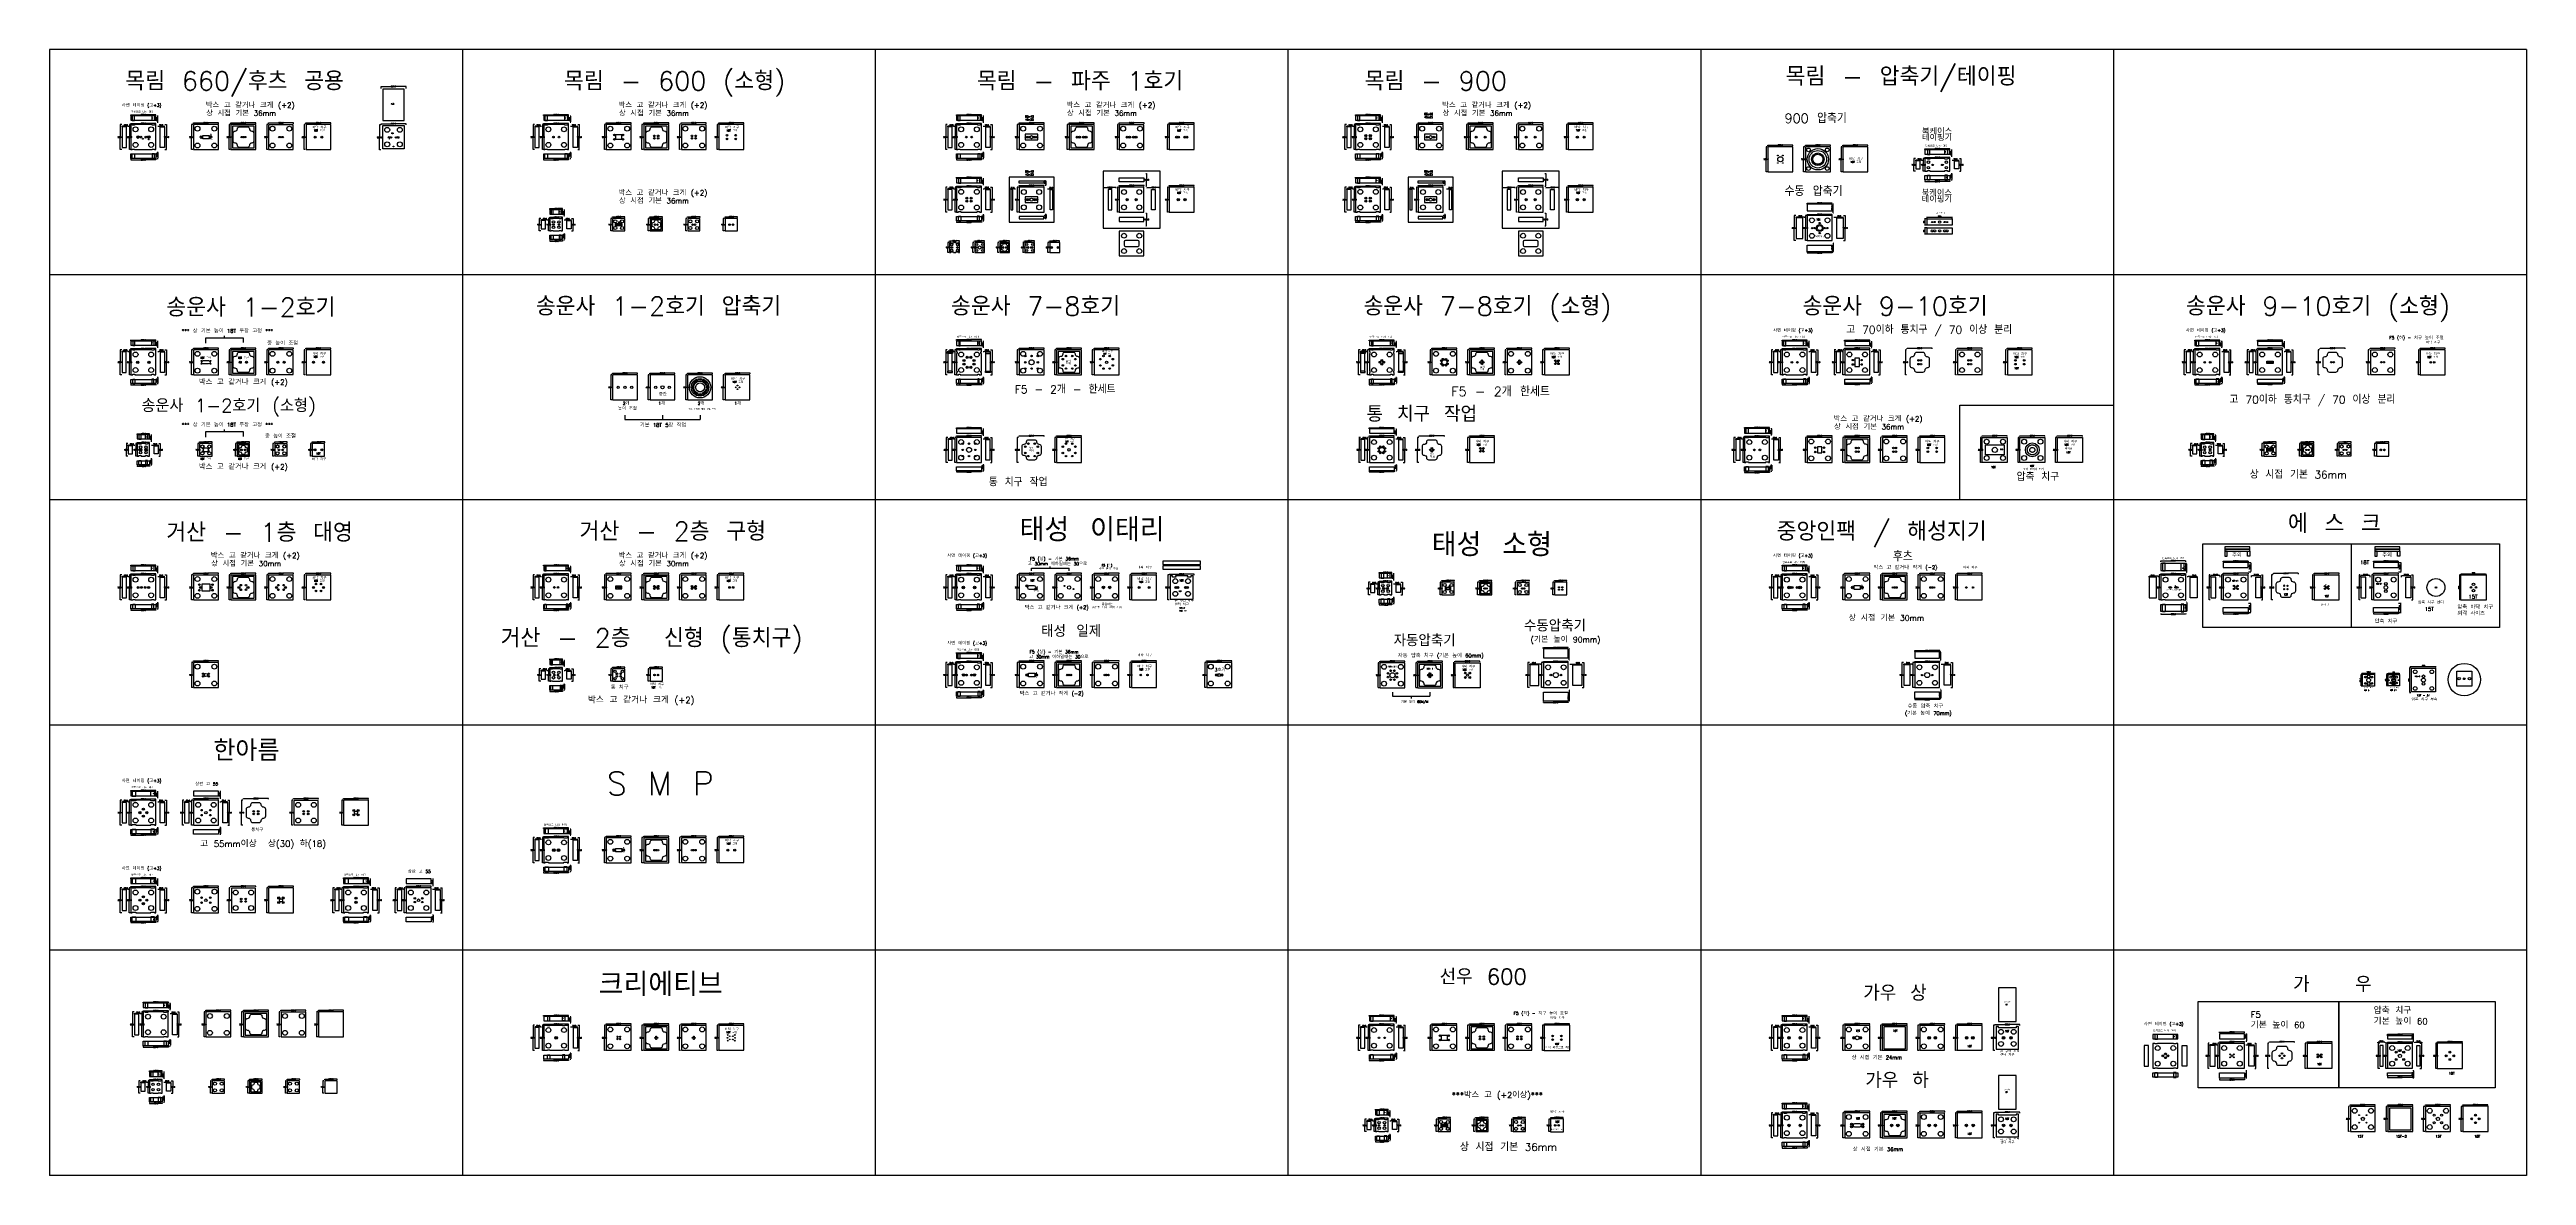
# Model space of a CAD drawing. Header units: millimetres. Extents: x 8462 to 28262, y 7372 to 16372.
import ezdxf

# ---------------------------------------------------------------- set-up
doc = ezdxf.new("R2010")
doc.units = ezdxf.units.MM
doc.linetypes.add('ACAD_ISO02W100', pattern=[15, 12, -3])
for name, color, linetype in [('TEXT', 7, 'Continuous'), ('볼트 구멍', 7, 'Continuous'), ('치구', 7, 'Continuous'), ('치구설정', 7, 'Continuous'), ('치수', 7, 'Continuous')]:
    doc.layers.add(name, color=color, linetype=linetype)
doc.styles.get("Standard").update_dxf_attribs({"font": 'txt.shx', "bigfont": 'whgtxt.shx'})
doc.dimstyles.new('ISO-25', dxfattribs={"dimtxt": 2.5, "dimasz": 2.5, "dimexe": 1.25, "dimexo": 0.625, "dimtad": 1, "dimtxsty": 'Standard', "dimcen": 2.5, "dimadec": 0, "dimazin": 0, "dimtfac": 1, "dimtmove": 0, "dimatfit": 3, "dimfxl": 0, "dimarcsym": 0})
doc.dimstyles.get("Standard").update_dxf_attribs({"dimtxt": 7, "dimasz": 0.18, "dimexe": 0.18, "dimexo": 0.0625, "dimgap": 0.09, "dimtad": 0, "dimtih": 1, "dimtoh": 1, "dimdec": 1, "dimzin": 0, "dimdsep": 46, "dimtxsty": 'Standard', "dimcen": 0.09, "dimadec": 0, "dimazin": 0, "dimtfac": 1, "dimtdec": 1, "dimtofl": 0, "dimtmove": 0, "dimatfit": 3, "dimfxl": 0, "dimtolj": 1, "dimtzin": 0, "dimarcsym": 0})

# ---------------------------------------------------------------- blocks, each defined once
blk = doc.blocks.new('*D545')
at = {"layer": 'Defpoints', "color": 0}
for p in [(27186, 11332), (27186, 11330), (27216, 11332)]:
    blk.add_point(p, dxfattribs=at)
at = {"layer": '볼트 구멍', "color": 0, "lineweight": -2}
for p, q in [((27186, 11331), (27186, 11329)), ((27213, 11330), (27188, 11330)), ((27216, 11331), (27216, 11329))]:
    blk.add_line(p, q, dxfattribs=at)
at = {"layer": '볼트 구멍', "color": 0}
for points in [[(27188, 11330), (27188, 11330), (27186, 11330)], [(27213, 11330), (27213, 11330), (27216, 11330)]]:
    blk.add_solid(points, dxfattribs=at)
at = {"layer": '볼트 구멍', "color": 0, "insert": (27201, 11334), "char_height": 7, "attachment_point": 5}
blk.add_mtext('30', dxfattribs=at)
blk = doc.blocks.new('*D546')
at = {"layer": 'Defpoints', "color": 0}
for p in [(27190, 11302), (27190, 11301), (27212, 11302)]:
    blk.add_point(p, dxfattribs=at)
at = {"layer": '볼트 구멍', "color": 0, "lineweight": -2}
for p, q in [((27190, 11301), (27190, 11299)), ((27209, 11301), (27192, 11301)), ((27212, 11301), (27212, 11299))]:
    blk.add_line(p, q, dxfattribs=at)
at = {"layer": '볼트 구멍', "color": 0}
for points in [[(27192, 11301), (27192, 11300), (27190, 11301)], [(27209, 11301), (27209, 11300), (27212, 11301)]]:
    blk.add_solid(points, dxfattribs=at)
at = {"layer": '볼트 구멍', "color": 0, "insert": (27201, 11305), "char_height": 7, "attachment_point": 5}
blk.add_mtext('22', dxfattribs=at)
blk = doc.blocks.new('*D547')
at = {"layer": 'Defpoints', "color": 0}
for p in [(27190, 11362), (27212, 11362), (27212, 11359)]:
    blk.add_point(p, dxfattribs=at)
at = {"layer": '볼트 구멍', "color": 0, "lineweight": -2}
for p, q in [((27190, 11361), (27190, 11358)), ((27192, 11359), (27209, 11359)), ((27212, 11361), (27212, 11358))]:
    blk.add_line(p, q, dxfattribs=at)
at = {"layer": '볼트 구멍', "color": 0}
for points in [[(27192, 11360), (27192, 11359), (27190, 11359)], [(27209, 11360), (27209, 11359), (27212, 11359)]]:
    blk.add_solid(points, dxfattribs=at)
at = {"layer": '볼트 구멍', "color": 0, "insert": (27201, 11363), "char_height": 7, "attachment_point": 5}
blk.add_mtext('22', dxfattribs=at)
blk = doc.blocks.new('*D1')
at = {"layer": 'Defpoints', "color": 0}
for p in [(9421, 8459), (9421, 8409), (9428, 8409)]:
    blk.add_point(p, dxfattribs=at)
at = {"layer": '치수', "color": 0, "lineweight": -2}
for p, q in [((9422, 8459), (9430, 8459)), ((9422, 8409), (9430, 8409)), ((9428, 8457), (9428, 8412))]:
    blk.add_line(p, q, dxfattribs=at)
at = {"layer": '치수', "color": 0}
for points in [[(9428, 8457), (9429, 8457), (9428, 8459)], [(9428, 8412), (9429, 8412), (9428, 8409)]]:
    blk.add_solid(points, dxfattribs=at)
at = {"layer": '치수', "color": 0, "insert": (9422, 8437), "char_height": 10, "attachment_point": 5, "rotation": 90}
blk.add_mtext('50,0', dxfattribs=at)
blk = doc.blocks.new('*D2')
at = {"layer": 'Defpoints', "color": 0}
for p in [(9762, 8136), (9862, 8142), (9862, 8136)]:
    blk.add_point(p, dxfattribs=at)
at = {"layer": '치수', "color": 0, "lineweight": -2}
for p, q in [((9762, 8136), (9762, 8142)), ((9762, 8142), (9796, 8142)), ((9862, 8142), (9828, 8142)), ((9862, 8136), (9862, 8142))]:
    blk.add_line(p, q, dxfattribs=at)
at = {"layer": '치수', "color": 0}
for points in [[(9762, 8142), (9762, 8142), (9762, 8142)], [(9862, 8142), (9862, 8142), (9862, 8142)]]:
    blk.add_solid(points, dxfattribs=at)
at = {"layer": '치수', "color": 0, "insert": (9812, 8142), "char_height": 10, "attachment_point": 5}
blk.add_mtext('\\A1;100.0', dxfattribs=at)
blk = doc.blocks.new('*D3')
at = {"layer": 'Defpoints', "color": 0}
for p in [(9212, 8404), (9412, 8404), (9412, 8398)]:
    blk.add_point(p, dxfattribs=at)
at = {"layer": '치수', "color": 0, "lineweight": -2}
for p, q in [((9212, 8404), (9212, 8398)), ((9212, 8398), (9294, 8398)), ((9412, 8398), (9329, 8398)), ((9412, 8404), (9412, 8398))]:
    blk.add_line(p, q, dxfattribs=at)
at = {"layer": '치수', "color": 0}
for points in [[(9212, 8398), (9212, 8398), (9212, 8398)], [(9412, 8398), (9412, 8398), (9412, 8398)]]:
    blk.add_solid(points, dxfattribs=at)
at = {"layer": '치수', "color": 0, "insert": (9312, 8398), "char_height": 10, "attachment_point": 5}
blk.add_mtext('\\A1;200.0', dxfattribs=at)
blk = doc.blocks.new('*D4')
at = {"layer": 'Defpoints', "color": 0}
for p in [(9371, 8199), (9371, 8149), (9378, 8199)]:
    blk.add_point(p, dxfattribs=at)
at = {"layer": '치수', "color": 0, "lineweight": -2}
for p, q in [((9372, 8199), (9380, 8199)), ((9372, 8149), (9380, 8149)), ((9378, 8151), (9378, 8196))]:
    blk.add_line(p, q, dxfattribs=at)
at = {"layer": '치수', "color": 0}
for points in [[(9378, 8196), (9379, 8196), (9378, 8199)], [(9378, 8151), (9379, 8151), (9378, 8149)]]:
    blk.add_solid(points, dxfattribs=at)
at = {"layer": '치수', "color": 0, "insert": (9372, 8171), "char_height": 10, "attachment_point": 5, "rotation": 90}
blk.add_mtext('50,0', dxfattribs=at)
blk = doc.blocks.new('*D5')
at = {"layer": 'Defpoints', "color": 0}
for p in [(9381, 8111), (9431, 8118), (9431, 8111)]:
    blk.add_point(p, dxfattribs=at)
at = {"layer": '치수', "color": 0, "lineweight": -2}
for p, q in [((9381, 8111), (9381, 8119)), ((9431, 8111), (9431, 8119)), ((9384, 8118), (9429, 8118))]:
    blk.add_line(p, q, dxfattribs=at)
at = {"layer": '치수', "color": 0}
for points in [[(9384, 8118), (9384, 8117), (9381, 8118)], [(9429, 8118), (9429, 8117), (9431, 8118)]]:
    blk.add_solid(points, dxfattribs=at)
at = {"layer": '치수', "color": 0, "insert": (9403, 8124), "char_height": 10, "attachment_point": 5}
blk.add_mtext('50,0', dxfattribs=at)
blk = doc.blocks.new('*D6')
at = {"layer": 'Defpoints', "color": 0}
for p in [(9192, 8117), (9192, 8111), (9242, 8111)]:
    blk.add_point(p, dxfattribs=at)
at = {"layer": '치수', "color": 0, "lineweight": -2}
for p, q in [((9192, 8111), (9192, 8119)), ((9242, 8111), (9242, 8119)), ((9239, 8117), (9194, 8117))]:
    blk.add_line(p, q, dxfattribs=at)
at = {"layer": '치수', "color": 0}
for points in [[(9194, 8118), (9194, 8117), (9192, 8117)], [(9239, 8118), (9239, 8117), (9242, 8117)]]:
    blk.add_solid(points, dxfattribs=at)
at = {"layer": '치수', "color": 0, "insert": (9220, 8124), "char_height": 10, "attachment_point": 5}
blk.add_mtext('50,0', dxfattribs=at)
blk = doc.blocks.new('*D7')
at = {"layer": 'Defpoints', "color": 0}
for p in [(9262, 8201), (9362, 8208), (9362, 8201)]:
    blk.add_point(p, dxfattribs=at)
at = {"layer": '치수', "color": 0, "lineweight": -2}
for p, q in [((9262, 8201), (9262, 8208)), ((9262, 8208), (9296, 8208)), ((9362, 8208), (9328, 8208)), ((9362, 8201), (9362, 8208))]:
    blk.add_line(p, q, dxfattribs=at)
at = {"layer": '치수', "color": 0}
for points in [[(9262, 8208), (9262, 8207), (9262, 8208)], [(9362, 8208), (9362, 8207), (9362, 8208)]]:
    blk.add_solid(points, dxfattribs=at)
at = {"layer": '치수', "color": 0, "insert": (9312, 8208), "char_height": 10, "attachment_point": 5}
blk.add_mtext('\\A1;100.0', dxfattribs=at)
blk = doc.blocks.new('*D8')
at = {"layer": 'Defpoints', "color": 0}
for p in [(9262, 8131), (9362, 8138), (9362, 8131)]:
    blk.add_point(p, dxfattribs=at)
at = {"layer": '치수', "color": 0, "lineweight": -2}
for p, q in [((9262, 8131), (9262, 8138)), ((9262, 8138), (9296, 8138)), ((9362, 8138), (9328, 8138)), ((9362, 8131), (9362, 8138))]:
    blk.add_line(p, q, dxfattribs=at)
at = {"layer": '치수', "color": 0}
for points in [[(9262, 8138), (9262, 8138), (9262, 8138)], [(9362, 8138), (9362, 8138), (9362, 8138)]]:
    blk.add_solid(points, dxfattribs=at)
at = {"layer": '치수', "color": 0, "insert": (9312, 8138), "char_height": 10, "attachment_point": 5}
blk.add_mtext('\\A1;100.0', dxfattribs=at)
blk = doc.blocks.new('*D9')
at = {"layer": 'Defpoints', "color": 0}
for p in [(9371, 8009), (9371, 7959), (9378, 7959)]:
    blk.add_point(p, dxfattribs=at)
at = {"layer": '치수', "color": 0, "lineweight": -2}
for p, q in [((9372, 8009), (9380, 8009)), ((9372, 7959), (9380, 7959)), ((9378, 8007), (9378, 7962))]:
    blk.add_line(p, q, dxfattribs=at)
at = {"layer": '치수', "color": 0}
for points in [[(9378, 8007), (9379, 8007), (9378, 8009)], [(9378, 7962), (9379, 7962), (9378, 7959)]]:
    blk.add_solid(points, dxfattribs=at)
at = {"layer": '치수', "color": 0, "insert": (9372, 7987), "char_height": 10, "attachment_point": 5, "rotation": 90}
blk.add_mtext('50,0', dxfattribs=at)
blk = doc.blocks.new('*D10')
at = {"layer": 'Defpoints', "color": 0}
for p in [(9262, 7954), (9362, 7954), (9362, 7948)]:
    blk.add_point(p, dxfattribs=at)
at = {"layer": '치수', "color": 0, "lineweight": -2}
for p, q in [((9262, 7954), (9262, 7948)), ((9262, 7948), (9296, 7948)), ((9362, 7948), (9328, 7948)), ((9362, 7954), (9362, 7948))]:
    blk.add_line(p, q, dxfattribs=at)
at = {"layer": '치수', "color": 0}
for points in [[(9262, 7948), (9262, 7948), (9262, 7948)], [(9362, 7948), (9362, 7948), (9362, 7948)]]:
    blk.add_solid(points, dxfattribs=at)
at = {"layer": '치수', "color": 0, "insert": (9312, 7948), "char_height": 10, "attachment_point": 5}
blk.add_mtext('\\A1;100.0', dxfattribs=at)
blk = doc.blocks.new('*D11')
at = {"layer": 'Defpoints', "color": 0}
for p in [(9260, 8129), (9251, 8029), (9260, 8029)]:
    blk.add_point(p, dxfattribs=at)
at = {"layer": '치수', "color": 0, "lineweight": -2}
for p, q in [((9260, 8129), (9251, 8129)), ((9251, 8129), (9251, 8084)), ((9251, 8029), (9251, 8074)), ((9260, 8029), (9251, 8029))]:
    blk.add_line(p, q, dxfattribs=at)
at = {"layer": '치수', "color": 0}
for points in [[(9251, 8129), (9251, 8129), (9251, 8129)], [(9251, 8029), (9251, 8029), (9251, 8029)]]:
    blk.add_solid(points, dxfattribs=at)
at = {"layer": '치수', "color": 0, "insert": (9251, 8079), "char_height": 10, "attachment_point": 5}
blk.add_mtext('\\A1;100.0', dxfattribs=at)
blk = doc.blocks.new('*D12')
at = {"layer": 'Defpoints', "color": 0}
for p in [(9189, 8129), (9176, 8029), (9189, 8029)]:
    blk.add_point(p, dxfattribs=at)
at = {"layer": '치수', "color": 0, "lineweight": -2}
for p, q in [((9188, 8129), (9176, 8129)), ((9176, 8129), (9176, 8084)), ((9176, 8029), (9176, 8074)), ((9188, 8029), (9176, 8029))]:
    blk.add_line(p, q, dxfattribs=at)
at = {"layer": '치수', "color": 0}
for points in [[(9176, 8129), (9176, 8129), (9176, 8129)], [(9176, 8029), (9176, 8029), (9176, 8029)]]:
    blk.add_solid(points, dxfattribs=at)
at = {"layer": '치수', "color": 0, "insert": (9176, 8079), "char_height": 10, "attachment_point": 5}
blk.add_mtext('\\A1;100.0', dxfattribs=at)
blk = doc.blocks.new('*D13')
at = {"layer": 'Defpoints', "color": 0}
for p in [(9757, 8129), (9748, 8029), (9757, 8029)]:
    blk.add_point(p, dxfattribs=at)
at = {"layer": '치수', "color": 0, "lineweight": -2}
for p, q in [((9757, 8129), (9748, 8129)), ((9748, 8129), (9748, 8084)), ((9748, 8029), (9748, 8074)), ((9757, 8029), (9748, 8029))]:
    blk.add_line(p, q, dxfattribs=at)
at = {"layer": '치수', "color": 0}
for points in [[(9748, 8129), (9748, 8129), (9748, 8129)], [(9748, 8029), (9748, 8029), (9748, 8029)]]:
    blk.add_solid(points, dxfattribs=at)
at = {"layer": '치수', "color": 0, "insert": (9748, 8079), "char_height": 10, "attachment_point": 5}
blk.add_mtext('\\A1;100.0', dxfattribs=at)
blk = doc.blocks.new('*D14')
at = {"layer": 'Defpoints', "color": 0}
for p in [(9435, 8129), (9435, 8029), (9447, 8029)]:
    blk.add_point(p, dxfattribs=at)
at = {"layer": '치수', "color": 0, "lineweight": -2}
for p, q in [((9435, 8129), (9447, 8129)), ((9447, 8129), (9447, 8084)), ((9435, 8029), (9447, 8029)), ((9447, 8029), (9447, 8074))]:
    blk.add_line(p, q, dxfattribs=at)
at = {"layer": '치수', "color": 0}
for points in [[(9447, 8129), (9447, 8129), (9447, 8129)], [(9447, 8029), (9447, 8029), (9447, 8029)]]:
    blk.add_solid(points, dxfattribs=at)
at = {"layer": '치수', "color": 0, "insert": (9447, 8079), "char_height": 10, "attachment_point": 5}
blk.add_mtext('\\A1;100.0', dxfattribs=at)
blk = doc.blocks.new('*D15')
at = {"layer": 'Defpoints', "color": 0}
for p in [(10662, 8136), (10762, 8142), (10762, 8136)]:
    blk.add_point(p, dxfattribs=at)
at = {"layer": '치수', "color": 0, "lineweight": -2}
for p, q in [((10662, 8136), (10662, 8142)), ((10662, 8142), (10696, 8142)), ((10762, 8142), (10728, 8142)), ((10762, 8136), (10762, 8142))]:
    blk.add_line(p, q, dxfattribs=at)
at = {"layer": '치수', "color": 0}
for points in [[(10662, 8142), (10662, 8142), (10662, 8142)], [(10762, 8142), (10762, 8142), (10762, 8142)]]:
    blk.add_solid(points, dxfattribs=at)
at = {"layer": '치수', "color": 0, "insert": (10712, 8142), "char_height": 10, "attachment_point": 5}
blk.add_mtext('\\A1;100.0', dxfattribs=at)
blk = doc.blocks.new('*D16')
at = {"layer": 'Defpoints', "color": 0}
for p in [(10362, 8136), (10462, 8142), (10462, 8136)]:
    blk.add_point(p, dxfattribs=at)
at = {"layer": '치수', "color": 0, "lineweight": -2}
for p, q in [((10362, 8136), (10362, 8142)), ((10362, 8142), (10396, 8142)), ((10462, 8142), (10428, 8142)), ((10462, 8136), (10462, 8142))]:
    blk.add_line(p, q, dxfattribs=at)
at = {"layer": '치수', "color": 0}
for points in [[(10362, 8142), (10362, 8142), (10362, 8142)], [(10462, 8142), (10462, 8142), (10462, 8142)]]:
    blk.add_solid(points, dxfattribs=at)
at = {"layer": '치수', "color": 0, "insert": (10412, 8142), "char_height": 10, "attachment_point": 5}
blk.add_mtext('\\A1;100.0', dxfattribs=at)
blk = doc.blocks.new('*D17')
at = {"layer": 'Defpoints', "color": 0}
for p in [(10062, 8136), (10162, 8142), (10162, 8136)]:
    blk.add_point(p, dxfattribs=at)
at = {"layer": '치수', "color": 0, "lineweight": -2}
for p, q in [((10062, 8136), (10062, 8142)), ((10062, 8142), (10096, 8142)), ((10162, 8142), (10128, 8142)), ((10162, 8136), (10162, 8142))]:
    blk.add_line(p, q, dxfattribs=at)
at = {"layer": '치수', "color": 0}
for points in [[(10062, 8142), (10062, 8142), (10062, 8142)], [(10162, 8142), (10162, 8142), (10162, 8142)]]:
    blk.add_solid(points, dxfattribs=at)
at = {"layer": '치수', "color": 0, "insert": (10112, 8142), "char_height": 10, "attachment_point": 5}
blk.add_mtext('\\A1;100.0', dxfattribs=at)
blk = doc.blocks.new('*D18')
at = {"layer": 'Defpoints', "color": 0}
for p in [(10357, 8129), (10348, 8029), (10357, 8029)]:
    blk.add_point(p, dxfattribs=at)
at = {"layer": '치수', "color": 0, "lineweight": -2}
for p, q in [((10357, 8129), (10348, 8129)), ((10348, 8129), (10348, 8084)), ((10348, 8029), (10348, 8074)), ((10357, 8029), (10348, 8029))]:
    blk.add_line(p, q, dxfattribs=at)
at = {"layer": '치수', "color": 0}
for points in [[(10348, 8129), (10348, 8129), (10348, 8129)], [(10348, 8029), (10348, 8029), (10348, 8029)]]:
    blk.add_solid(points, dxfattribs=at)
at = {"layer": '치수', "color": 0, "insert": (10348, 8079), "char_height": 10, "attachment_point": 5}
blk.add_mtext('\\A1;100.0', dxfattribs=at)
blk = doc.blocks.new('*D19')
at = {"layer": 'Defpoints', "color": 0}
for p in [(10057, 8129), (10048, 8029), (10057, 8029)]:
    blk.add_point(p, dxfattribs=at)
at = {"layer": '치수', "color": 0, "lineweight": -2}
for p, q in [((10057, 8129), (10048, 8129)), ((10048, 8129), (10048, 8084)), ((10048, 8029), (10048, 8074)), ((10057, 8029), (10048, 8029))]:
    blk.add_line(p, q, dxfattribs=at)
at = {"layer": '치수', "color": 0}
for points in [[(10048, 8129), (10048, 8129), (10048, 8129)], [(10048, 8029), (10048, 8029), (10048, 8029)]]:
    blk.add_solid(points, dxfattribs=at)
at = {"layer": '치수', "color": 0, "insert": (10048, 8079), "char_height": 10, "attachment_point": 5}
blk.add_mtext('\\A1;100.0', dxfattribs=at)
blk = doc.blocks.new('*D20')
at = {"layer": 'Defpoints', "color": 0}
for p in [(10657, 8129), (10648, 8029), (10657, 8029)]:
    blk.add_point(p, dxfattribs=at)
at = {"layer": '치수', "color": 0, "lineweight": -2}
for p, q in [((10656, 8129), (10647, 8129)), ((10648, 8129), (10648, 8084)), ((10656, 8029), (10647, 8029)), ((10648, 8029), (10648, 8074))]:
    blk.add_line(p, q, dxfattribs=at)
at = {"layer": '치수', "color": 0}
for points in [[(10648, 8129), (10648, 8129), (10648, 8129)], [(10648, 8029), (10648, 8029), (10648, 8029)]]:
    blk.add_solid(points, dxfattribs=at)
at = {"layer": '치수', "color": 0, "insert": (10648, 8079), "char_height": 10, "attachment_point": 5}
blk.add_mtext('\\A1;100.0', dxfattribs=at)
blk = doc.blocks.new('*D21')
at = {"layer": 'Defpoints', "color": 0}
for p in [(9712, 8686), (9912, 8692), (9912, 8686)]:
    blk.add_point(p, dxfattribs=at)
at = {"layer": '치수', "color": 0, "lineweight": -2}
for p, q in [((9712, 8686), (9712, 8692)), ((9712, 8692), (9794, 8692)), ((9912, 8692), (9829, 8692)), ((9912, 8686), (9912, 8692))]:
    blk.add_line(p, q, dxfattribs=at)
at = {"layer": '치수', "color": 0}
for points in [[(9712, 8692), (9712, 8692), (9712, 8692)], [(9912, 8692), (9912, 8692), (9912, 8692)]]:
    blk.add_solid(points, dxfattribs=at)
at = {"layer": '치수', "color": 0, "insert": (9812, 8692), "char_height": 10, "attachment_point": 5}
blk.add_mtext('\\A1;200.0', dxfattribs=at)
blk = doc.blocks.new('*D22')
at = {"layer": 'Defpoints', "color": 0}
for p in [(9212, 8751), (9412, 8758), (9412, 8751)]:
    blk.add_point(p, dxfattribs=at)
at = {"layer": '치수', "color": 0, "lineweight": -2}
for p, q in [((9212, 8751), (9212, 8758)), ((9212, 8758), (9294, 8758)), ((9412, 8758), (9329, 8758)), ((9412, 8751), (9412, 8758))]:
    blk.add_line(p, q, dxfattribs=at)
at = {"layer": '치수', "color": 0}
for points in [[(9212, 8758), (9212, 8757), (9212, 8758)], [(9412, 8758), (9412, 8757), (9412, 8758)]]:
    blk.add_solid(points, dxfattribs=at)
at = {"layer": '치수', "color": 0, "insert": (9312, 8758), "char_height": 10, "attachment_point": 5}
blk.add_mtext('\\A1;200.0', dxfattribs=at)
blk = doc.blocks.new('*D23')
at = {"layer": 'Defpoints', "color": 0}
for p in [(9431, 8661), (9481, 8668), (9481, 8661)]:
    blk.add_point(p, dxfattribs=at)
at = {"layer": '치수', "color": 0, "lineweight": -2}
for p, q in [((9431, 8661), (9431, 8669)), ((9434, 8668), (9479, 8668)), ((9481, 8661), (9481, 8669))]:
    blk.add_line(p, q, dxfattribs=at)
at = {"layer": '치수', "color": 0}
for points in [[(9434, 8668), (9434, 8667), (9431, 8668)], [(9479, 8668), (9479, 8667), (9481, 8668)]]:
    blk.add_solid(points, dxfattribs=at)
at = {"layer": '치수', "color": 0, "insert": (9453, 8674), "char_height": 10, "attachment_point": 5}
blk.add_mtext('50,0', dxfattribs=at)
blk = doc.blocks.new('*D24')
at = {"layer": 'Defpoints', "color": 0}
for p in [(9212, 8681), (9412, 8688), (9412, 8681)]:
    blk.add_point(p, dxfattribs=at)
at = {"layer": '치수', "color": 0, "lineweight": -2}
for p, q in [((9212, 8681), (9212, 8688)), ((9212, 8688), (9294, 8688)), ((9412, 8688), (9329, 8688)), ((9412, 8681), (9412, 8688))]:
    blk.add_line(p, q, dxfattribs=at)
at = {"layer": '치수', "color": 0}
for points in [[(9212, 8688), (9212, 8688), (9212, 8688)], [(9412, 8688), (9412, 8688), (9412, 8688)]]:
    blk.add_solid(points, dxfattribs=at)
at = {"layer": '치수', "color": 0, "insert": (9312, 8688), "char_height": 10, "attachment_point": 5}
blk.add_mtext('\\A1;200.0', dxfattribs=at)
blk = doc.blocks.new('*D25')
at = {"layer": 'Defpoints', "color": 0}
for p in [(9421, 8749), (9428, 8749), (9421, 8699)]:
    blk.add_point(p, dxfattribs=at)
at = {"layer": '치수', "color": 0, "lineweight": -2}
for p, q in [((9422, 8749), (9430, 8749)), ((9428, 8701), (9428, 8746)), ((9422, 8699), (9430, 8699))]:
    blk.add_line(p, q, dxfattribs=at)
at = {"layer": '치수', "color": 0}
for points in [[(9428, 8746), (9429, 8746), (9428, 8749)], [(9428, 8701), (9429, 8701), (9428, 8699)]]:
    blk.add_solid(points, dxfattribs=at)
at = {"layer": '치수', "color": 0, "insert": (9422, 8721), "char_height": 10, "attachment_point": 5, "rotation": 90}
blk.add_mtext('50,0', dxfattribs=at)
blk = doc.blocks.new('*D26')
at = {"layer": 'Defpoints', "color": 0}
for p in [(9142, 8667), (9142, 8661), (9192, 8661)]:
    blk.add_point(p, dxfattribs=at)
at = {"layer": '치수', "color": 0, "lineweight": -2}
for p, q in [((9142, 8661), (9142, 8669)), ((9189, 8667), (9144, 8667)), ((9192, 8661), (9192, 8669))]:
    blk.add_line(p, q, dxfattribs=at)
at = {"layer": '치수', "color": 0}
for points in [[(9144, 8668), (9144, 8667), (9142, 8667)], [(9189, 8668), (9189, 8667), (9192, 8667)]]:
    blk.add_solid(points, dxfattribs=at)
at = {"layer": '치수', "color": 0, "insert": (9170, 8674), "char_height": 10, "attachment_point": 5}
blk.add_mtext('50,0', dxfattribs=at)
blk = doc.blocks.new('*D27')
at = {"layer": 'Defpoints', "color": 0}
for p in [(9485, 8679), (9485, 8479), (9497, 8479)]:
    blk.add_point(p, dxfattribs=at)
at = {"layer": '치수', "color": 0, "lineweight": -2}
for p, q in [((9485, 8679), (9497, 8679)), ((9497, 8679), (9497, 8584)), ((9497, 8479), (9497, 8574)), ((9485, 8479), (9497, 8479))]:
    blk.add_line(p, q, dxfattribs=at)
at = {"layer": '치수', "color": 0}
for points in [[(9497, 8679), (9497, 8679), (9497, 8679)], [(9497, 8479), (9497, 8479), (9497, 8479)]]:
    blk.add_solid(points, dxfattribs=at)
at = {"layer": '치수', "color": 0, "insert": (9497, 8579), "char_height": 10, "attachment_point": 5}
blk.add_mtext('\\A1;200.0', dxfattribs=at)
blk = doc.blocks.new('*D28')
at = {"layer": 'Defpoints', "color": 0}
for p in [(9707, 8679), (9698, 8479), (9707, 8479)]:
    blk.add_point(p, dxfattribs=at)
at = {"layer": '치수', "color": 0, "lineweight": -2}
for p, q in [((9707, 8679), (9698, 8679)), ((9698, 8679), (9698, 8584)), ((9698, 8479), (9698, 8574)), ((9707, 8479), (9698, 8479))]:
    blk.add_line(p, q, dxfattribs=at)
at = {"layer": '치수', "color": 0}
for points in [[(9698, 8679), (9698, 8679), (9698, 8679)], [(9698, 8479), (9698, 8479), (9698, 8479)]]:
    blk.add_solid(points, dxfattribs=at)
at = {"layer": '치수', "color": 0, "insert": (9698, 8579), "char_height": 10, "attachment_point": 5}
blk.add_mtext('\\A1;200.0', dxfattribs=at)
blk = doc.blocks.new('*D29')
at = {"layer": 'Defpoints', "color": 0}
for p in [(9210, 8679), (9201, 8479), (9210, 8479)]:
    blk.add_point(p, dxfattribs=at)
at = {"layer": '치수', "color": 0, "lineweight": -2}
for p, q in [((9210, 8679), (9201, 8679)), ((9201, 8679), (9201, 8584)), ((9201, 8479), (9201, 8574)), ((9210, 8479), (9201, 8479))]:
    blk.add_line(p, q, dxfattribs=at)
at = {"layer": '치수', "color": 0}
for points in [[(9201, 8679), (9201, 8679), (9201, 8679)], [(9201, 8479), (9201, 8479), (9201, 8479)]]:
    blk.add_solid(points, dxfattribs=at)
at = {"layer": '치수', "color": 0, "insert": (9201, 8579), "char_height": 10, "attachment_point": 5}
blk.add_mtext('\\A1;200.0', dxfattribs=at)
blk = doc.blocks.new('*D30')
at = {"layer": 'Defpoints', "color": 0}
for p in [(9139, 8679), (9126, 8479), (9139, 8479)]:
    blk.add_point(p, dxfattribs=at)
at = {"layer": '치수', "color": 0, "lineweight": -2}
for p, q in [((9138, 8679), (9126, 8679)), ((9126, 8679), (9126, 8584)), ((9126, 8479), (9126, 8574)), ((9138, 8479), (9126, 8479))]:
    blk.add_line(p, q, dxfattribs=at)
at = {"layer": '치수', "color": 0}
for points in [[(9126, 8679), (9126, 8679), (9126, 8679)], [(9126, 8479), (9126, 8479), (9126, 8479)]]:
    blk.add_solid(points, dxfattribs=at)
at = {"layer": '치수', "color": 0, "insert": (9126, 8579), "char_height": 10, "attachment_point": 5}
blk.add_mtext('\\A1;200.0', dxfattribs=at)
blk = doc.blocks.new('*D31')
at = {"layer": 'Defpoints', "color": 0}
for p in [(10612, 8686), (10812, 8692), (10812, 8686)]:
    blk.add_point(p, dxfattribs=at)
at = {"layer": '치수', "color": 0, "lineweight": -2}
for p, q in [((10612, 8686), (10612, 8692)), ((10612, 8692), (10694, 8692)), ((10812, 8692), (10729, 8692)), ((10812, 8686), (10812, 8692))]:
    blk.add_line(p, q, dxfattribs=at)
at = {"layer": '치수', "color": 0}
for points in [[(10612, 8692), (10612, 8692), (10612, 8692)], [(10812, 8692), (10812, 8692), (10812, 8692)]]:
    blk.add_solid(points, dxfattribs=at)
at = {"layer": '치수', "color": 0, "insert": (10712, 8692), "char_height": 10, "attachment_point": 5}
blk.add_mtext('\\A1;200.0', dxfattribs=at)
blk = doc.blocks.new('*D32')
at = {"layer": 'Defpoints', "color": 0}
for p in [(10312, 8686), (10512, 8692), (10512, 8686)]:
    blk.add_point(p, dxfattribs=at)
at = {"layer": '치수', "color": 0, "lineweight": -2}
for p, q in [((10312, 8686), (10312, 8692)), ((10312, 8692), (10394, 8692)), ((10512, 8692), (10429, 8692)), ((10512, 8686), (10512, 8692))]:
    blk.add_line(p, q, dxfattribs=at)
at = {"layer": '치수', "color": 0}
for points in [[(10312, 8692), (10312, 8692), (10312, 8692)], [(10512, 8692), (10512, 8692), (10512, 8692)]]:
    blk.add_solid(points, dxfattribs=at)
at = {"layer": '치수', "color": 0, "insert": (10412, 8692), "char_height": 10, "attachment_point": 5}
blk.add_mtext('\\A1;200.0', dxfattribs=at)
blk = doc.blocks.new('*D33')
at = {"layer": 'Defpoints', "color": 0}
for p in [(10012, 8686), (10212, 8692), (10212, 8686)]:
    blk.add_point(p, dxfattribs=at)
at = {"layer": '치수', "color": 0, "lineweight": -2}
for p, q in [((10012, 8686), (10012, 8692)), ((10012, 8692), (10094, 8692)), ((10212, 8692), (10129, 8692)), ((10212, 8686), (10212, 8692))]:
    blk.add_line(p, q, dxfattribs=at)
at = {"layer": '치수', "color": 0}
for points in [[(10012, 8692), (10012, 8692), (10012, 8692)], [(10212, 8692), (10212, 8692), (10212, 8692)]]:
    blk.add_solid(points, dxfattribs=at)
at = {"layer": '치수', "color": 0, "insert": (10112, 8692), "char_height": 10, "attachment_point": 5}
blk.add_mtext('\\A1;200.0', dxfattribs=at)
blk = doc.blocks.new('*D34')
at = {"layer": 'Defpoints', "color": 0}
for p in [(10007, 8679), (9998, 8479), (10007, 8479)]:
    blk.add_point(p, dxfattribs=at)
at = {"layer": '치수', "color": 0, "lineweight": -2}
for p, q in [((10007, 8679), (9998, 8679)), ((9998, 8679), (9998, 8584)), ((9998, 8479), (9998, 8574)), ((10007, 8479), (9998, 8479))]:
    blk.add_line(p, q, dxfattribs=at)
at = {"layer": '치수', "color": 0}
for points in [[(9998, 8679), (9998, 8679), (9998, 8679)], [(9998, 8479), (9998, 8479), (9998, 8479)]]:
    blk.add_solid(points, dxfattribs=at)
at = {"layer": '치수', "color": 0, "insert": (9998, 8579), "char_height": 10, "attachment_point": 5}
blk.add_mtext('\\A1;200.0', dxfattribs=at)
blk = doc.blocks.new('*D35')
at = {"layer": 'Defpoints', "color": 0}
for p in [(10307, 8679), (10298, 8479), (10307, 8479)]:
    blk.add_point(p, dxfattribs=at)
at = {"layer": '치수', "color": 0, "lineweight": -2}
for p, q in [((10307, 8679), (10298, 8679)), ((10298, 8679), (10298, 8584)), ((10298, 8479), (10298, 8574)), ((10307, 8479), (10298, 8479))]:
    blk.add_line(p, q, dxfattribs=at)
at = {"layer": '치수', "color": 0}
for points in [[(10298, 8679), (10298, 8679), (10298, 8679)], [(10298, 8479), (10298, 8479), (10298, 8479)]]:
    blk.add_solid(points, dxfattribs=at)
at = {"layer": '치수', "color": 0, "insert": (10298, 8579), "char_height": 10, "attachment_point": 5}
blk.add_mtext('\\A1;200.0', dxfattribs=at)
blk = doc.blocks.new('*D36')
at = {"layer": 'Defpoints', "color": 0}
for p in [(10607, 8679), (10598, 8479), (10607, 8479)]:
    blk.add_point(p, dxfattribs=at)
at = {"layer": '치수', "color": 0, "lineweight": -2}
for p, q in [((10606, 8679), (10597, 8679)), ((10598, 8679), (10598, 8584)), ((10598, 8479), (10598, 8574)), ((10606, 8479), (10597, 8479))]:
    blk.add_line(p, q, dxfattribs=at)
at = {"layer": '치수', "color": 0}
for points in [[(10598, 8679), (10598, 8679), (10598, 8679)], [(10598, 8479), (10598, 8479), (10598, 8479)]]:
    blk.add_solid(points, dxfattribs=at)
at = {"layer": '치수', "color": 0, "insert": (10598, 8579), "char_height": 10, "attachment_point": 5}
blk.add_mtext('\\A1;200.0', dxfattribs=at)
blk = doc.blocks.new('*D37')
at = {"layer": 'Defpoints', "color": 0}
for p in [(15922, 11252), (15922, 11202), (15929, 11202)]:
    blk.add_point(p, dxfattribs=at)
at = {"layer": '치수', "color": 0, "lineweight": -2}
for p, q in [((15923, 11252), (15930, 11252)), ((15923, 11202), (15930, 11202)), ((15929, 11250), (15929, 11205))]:
    blk.add_line(p, q, dxfattribs=at)
at = {"layer": '치수', "color": 0}
for points in [[(15928, 11250), (15929, 11250), (15929, 11252)], [(15928, 11205), (15929, 11205), (15929, 11202)]]:
    blk.add_solid(points, dxfattribs=at)
at = {"layer": '치수', "color": 0, "insert": (15922, 11230), "char_height": 10, "attachment_point": 5, "rotation": 90}
blk.add_mtext('50,0', dxfattribs=at)
blk = doc.blocks.new('*D38')
at = {"layer": 'Defpoints', "color": 0}
for p in [(15712, 11197), (15912, 11197), (15912, 11191)]:
    blk.add_point(p, dxfattribs=at)
at = {"layer": '치수', "color": 0, "lineweight": -2}
for p, q in [((15712, 11197), (15712, 11190)), ((15712, 11191), (15795, 11191)), ((15912, 11191), (15830, 11191)), ((15912, 11197), (15912, 11190))]:
    blk.add_line(p, q, dxfattribs=at)
at = {"layer": '치수', "color": 0}
for points in [[(15712, 11191), (15712, 11191), (15712, 11191)], [(15912, 11191), (15912, 11191), (15912, 11191)]]:
    blk.add_solid(points, dxfattribs=at)
at = {"layer": '치수', "color": 0, "insert": (15812, 11191), "char_height": 10, "attachment_point": 5}
blk.add_mtext('\\A1;200.0', dxfattribs=at)
blk = doc.blocks.new('*D39')
at = {"layer": 'Defpoints', "color": 0}
for p in [(15932, 11454), (15982, 11460), (15982, 11454)]:
    blk.add_point(p, dxfattribs=at)
at = {"layer": '치수', "color": 0, "lineweight": -2}
for p, q in [((15932, 11454), (15932, 11462)), ((15935, 11460), (15980, 11460)), ((15982, 11454), (15982, 11462))]:
    blk.add_line(p, q, dxfattribs=at)
at = {"layer": '치수', "color": 0}
for points in [[(15935, 11461), (15935, 11460), (15932, 11460)], [(15980, 11461), (15980, 11460), (15982, 11460)]]:
    blk.add_solid(points, dxfattribs=at)
at = {"layer": '치수', "color": 0, "insert": (15954, 11467), "char_height": 10, "attachment_point": 5}
blk.add_mtext('50,0', dxfattribs=at)
blk = doc.blocks.new('*D40')
at = {"layer": 'Defpoints', "color": 0}
for p in [(16412, 11485), (16212, 11479), (16412, 11479)]:
    blk.add_point(p, dxfattribs=at)
at = {"layer": '치수', "color": 0, "lineweight": -2}
for p, q in [((16212, 11479), (16212, 11485)), ((16212, 11485), (16295, 11485)), ((16412, 11485), (16330, 11485)), ((16412, 11479), (16412, 11485))]:
    blk.add_line(p, q, dxfattribs=at)
at = {"layer": '치수', "color": 0}
for points in [[(16212, 11485), (16212, 11485), (16212, 11485)], [(16412, 11485), (16412, 11485), (16412, 11485)]]:
    blk.add_solid(points, dxfattribs=at)
at = {"layer": '치수', "color": 0, "insert": (16312, 11485), "char_height": 10, "attachment_point": 5}
blk.add_mtext('\\A1;200.0', dxfattribs=at)
blk = doc.blocks.new('*D41')
at = {"layer": 'Defpoints', "color": 0}
for p in [(15922, 11542), (15922, 11492), (15929, 11542)]:
    blk.add_point(p, dxfattribs=at)
at = {"layer": '치수', "color": 0, "lineweight": -2}
for p, q in [((15923, 11542), (15930, 11542)), ((15923, 11492), (15930, 11492)), ((15929, 11494), (15929, 11539))]:
    blk.add_line(p, q, dxfattribs=at)
at = {"layer": '치수', "color": 0}
for points in [[(15928, 11539), (15929, 11539), (15929, 11542)], [(15928, 11494), (15929, 11494), (15929, 11492)]]:
    blk.add_solid(points, dxfattribs=at)
at = {"layer": '치수', "color": 0, "insert": (15922, 11514), "char_height": 10, "attachment_point": 5, "rotation": 90}
blk.add_mtext('50,0', dxfattribs=at)
blk = doc.blocks.new('*D42')
at = {"layer": 'Defpoints', "color": 0}
for p in [(16207, 11472), (16198, 11272), (16207, 11272)]:
    blk.add_point(p, dxfattribs=at)
at = {"layer": '치수', "color": 0, "lineweight": -2}
for p, q in [((16207, 11472), (16198, 11472)), ((16198, 11472), (16198, 11377)), ((16198, 11272), (16198, 11367)), ((16207, 11272), (16198, 11272))]:
    blk.add_line(p, q, dxfattribs=at)
at = {"layer": '치수', "color": 0}
for points in [[(16198, 11472), (16199, 11472), (16198, 11472)], [(16198, 11272), (16199, 11272), (16198, 11272)]]:
    blk.add_solid(points, dxfattribs=at)
at = {"layer": '치수', "color": 0, "insert": (16198, 11372), "char_height": 10, "attachment_point": 5}
blk.add_mtext('\\A1;200.0', dxfattribs=at)
blk = doc.blocks.new('*D43')
at = {"layer": 'Defpoints', "color": 0}
for p in [(15985, 11472), (15985, 11272), (15997, 11272)]:
    blk.add_point(p, dxfattribs=at)
at = {"layer": '치수', "color": 0, "lineweight": -2}
for p, q in [((15985, 11472), (15998, 11472)), ((15997, 11472), (15997, 11377)), ((15997, 11272), (15997, 11367)), ((15985, 11272), (15998, 11272))]:
    blk.add_line(p, q, dxfattribs=at)
at = {"layer": '치수', "color": 0}
for points in [[(15997, 11472), (15998, 11472), (15997, 11472)], [(15997, 11272), (15998, 11272), (15997, 11272)]]:
    blk.add_solid(points, dxfattribs=at)
at = {"layer": '치수', "color": 0, "insert": (15997, 11372), "char_height": 10, "attachment_point": 5}
blk.add_mtext('\\A1;200.0', dxfattribs=at)
blk = doc.blocks.new('*D44')
at = {"layer": 'Defpoints', "color": 0}
for p in [(15643, 11460), (15643, 11454), (15693, 11454)]:
    blk.add_point(p, dxfattribs=at)
at = {"layer": '치수', "color": 0, "lineweight": -2}
for p, q in [((15643, 11454), (15643, 11462)), ((15690, 11460), (15645, 11460)), ((15693, 11454), (15693, 11462))]:
    blk.add_line(p, q, dxfattribs=at)
at = {"layer": '치수', "color": 0}
for points in [[(15645, 11461), (15645, 11460), (15643, 11460)], [(15690, 11461), (15690, 11460), (15693, 11460)]]:
    blk.add_solid(points, dxfattribs=at)
at = {"layer": '치수', "color": 0, "insert": (15671, 11467), "char_height": 10, "attachment_point": 5}
blk.add_mtext('50,0', dxfattribs=at)
blk = doc.blocks.new('*D45')
at = {"layer": 'Defpoints', "color": 0}
for p in [(15711, 11472), (15702, 11272), (15711, 11272)]:
    blk.add_point(p, dxfattribs=at)
at = {"layer": '치수', "color": 0, "lineweight": -2}
for p, q in [((15711, 11472), (15702, 11472)), ((15702, 11472), (15702, 11377)), ((15702, 11272), (15702, 11367)), ((15711, 11272), (15702, 11272))]:
    blk.add_line(p, q, dxfattribs=at)
at = {"layer": '치수', "color": 0}
for points in [[(15702, 11472), (15702, 11472), (15702, 11472)], [(15702, 11272), (15702, 11272), (15702, 11272)]]:
    blk.add_solid(points, dxfattribs=at)
at = {"layer": '치수', "color": 0, "insert": (15702, 11372), "char_height": 10, "attachment_point": 5}
blk.add_mtext('\\A1;200.0', dxfattribs=at)
blk = doc.blocks.new('*D46')
at = {"layer": 'Defpoints', "color": 0}
for p in [(15639, 11472), (15627, 11272), (15639, 11272)]:
    blk.add_point(p, dxfattribs=at)
at = {"layer": '치수', "color": 0, "lineweight": -2}
for p, q in [((15639, 11472), (15627, 11472)), ((15627, 11472), (15627, 11377)), ((15627, 11272), (15627, 11367)), ((15639, 11272), (15627, 11272))]:
    blk.add_line(p, q, dxfattribs=at)
at = {"layer": '치수', "color": 0}
for points in [[(15627, 11472), (15627, 11472), (15627, 11472)], [(15627, 11272), (15627, 11272), (15627, 11272)]]:
    blk.add_solid(points, dxfattribs=at)
at = {"layer": '치수', "color": 0, "insert": (15627, 11372), "char_height": 10, "attachment_point": 5}
blk.add_mtext('\\A1;200.0', dxfattribs=at)
blk = doc.blocks.new('*D47')
at = {"layer": 'Defpoints', "color": 0}
for p in [(15712, 11474), (15912, 11481), (15912, 11474)]:
    blk.add_point(p, dxfattribs=at)
at = {"layer": '치수', "color": 0, "lineweight": -2}
for p, q in [((15712, 11474), (15712, 11481)), ((15712, 11481), (15795, 11481)), ((15912, 11481), (15830, 11481)), ((15912, 11474), (15912, 11481))]:
    blk.add_line(p, q, dxfattribs=at)
at = {"layer": '치수', "color": 0}
for points in [[(15712, 11481), (15712, 11481), (15712, 11481)], [(15912, 11481), (15912, 11481), (15912, 11481)]]:
    blk.add_solid(points, dxfattribs=at)
at = {"layer": '치수', "color": 0, "insert": (15812, 11481), "char_height": 10, "attachment_point": 5}
blk.add_mtext('\\A1;200.0', dxfattribs=at)
blk = doc.blocks.new('*D48')
at = {"layer": 'Defpoints', "color": 0}
for p in [(15712, 11544), (15912, 11550), (15912, 11544)]:
    blk.add_point(p, dxfattribs=at)
at = {"layer": '치수', "color": 0, "lineweight": -2}
for p, q in [((15712, 11544), (15712, 11551)), ((15712, 11550), (15795, 11550)), ((15912, 11550), (15830, 11550)), ((15912, 11544), (15912, 11551))]:
    blk.add_line(p, q, dxfattribs=at)
at = {"layer": '치수', "color": 0}
for points in [[(15712, 11550), (15712, 11550), (15712, 11550)], [(15912, 11550), (15912, 11550), (15912, 11550)]]:
    blk.add_solid(points, dxfattribs=at)
at = {"layer": '치수', "color": 0, "insert": (15812, 11550), "char_height": 10, "attachment_point": 5}
blk.add_mtext('\\A1;200.0', dxfattribs=at)
blk = doc.blocks.new('*D49')
at = {"layer": 'Defpoints', "color": 0}
for p in [(17312, 11485), (17112, 11479), (17312, 11479)]:
    blk.add_point(p, dxfattribs=at)
at = {"layer": '치수', "color": 0, "lineweight": -2}
for p, q in [((17112, 11479), (17112, 11485)), ((17112, 11485), (17195, 11485)), ((17312, 11485), (17230, 11485)), ((17312, 11479), (17312, 11485))]:
    blk.add_line(p, q, dxfattribs=at)
at = {"layer": '치수', "color": 0}
for points in [[(17112, 11485), (17112, 11485), (17112, 11485)], [(17312, 11485), (17312, 11485), (17312, 11485)]]:
    blk.add_solid(points, dxfattribs=at)
at = {"layer": '치수', "color": 0, "insert": (17212, 11485), "char_height": 10, "attachment_point": 5}
blk.add_mtext('\\A1;200.0', dxfattribs=at)
blk = doc.blocks.new('*D50')
at = {"layer": 'Defpoints', "color": 0}
for p in [(16712, 11485), (16512, 11479), (16712, 11479)]:
    blk.add_point(p, dxfattribs=at)
at = {"layer": '치수', "color": 0, "lineweight": -2}
for p, q in [((16512, 11479), (16512, 11485)), ((16512, 11485), (16595, 11485)), ((16712, 11485), (16630, 11485)), ((16712, 11479), (16712, 11485))]:
    blk.add_line(p, q, dxfattribs=at)
at = {"layer": '치수', "color": 0}
for points in [[(16512, 11485), (16512, 11485), (16512, 11485)], [(16712, 11485), (16712, 11485), (16712, 11485)]]:
    blk.add_solid(points, dxfattribs=at)
at = {"layer": '치수', "color": 0, "insert": (16612, 11485), "char_height": 10, "attachment_point": 5}
blk.add_mtext('\\A1;200.0', dxfattribs=at)
blk = doc.blocks.new('*D51')
at = {"layer": 'Defpoints', "color": 0}
for p in [(17012, 11485), (16812, 11479), (17012, 11479)]:
    blk.add_point(p, dxfattribs=at)
at = {"layer": '치수', "color": 0, "lineweight": -2}
for p, q in [((16812, 11479), (16812, 11485)), ((16812, 11485), (16895, 11485)), ((17012, 11485), (16930, 11485)), ((17012, 11479), (17012, 11485))]:
    blk.add_line(p, q, dxfattribs=at)
at = {"layer": '치수', "color": 0}
for points in [[(16812, 11485), (16812, 11485), (16812, 11485)], [(17012, 11485), (17012, 11485), (17012, 11485)]]:
    blk.add_solid(points, dxfattribs=at)
at = {"layer": '치수', "color": 0, "insert": (16912, 11485), "char_height": 10, "attachment_point": 5}
blk.add_mtext('\\A1;200.0', dxfattribs=at)
blk = doc.blocks.new('*D52')
at = {"layer": 'Defpoints', "color": 0}
for p in [(16807, 11472), (16798, 11272), (16807, 11272)]:
    blk.add_point(p, dxfattribs=at)
at = {"layer": '치수', "color": 0, "lineweight": -2}
for p, q in [((16807, 11472), (16798, 11472)), ((16798, 11472), (16798, 11377)), ((16798, 11272), (16798, 11367)), ((16807, 11272), (16798, 11272))]:
    blk.add_line(p, q, dxfattribs=at)
at = {"layer": '치수', "color": 0}
for points in [[(16798, 11472), (16799, 11472), (16798, 11472)], [(16798, 11272), (16799, 11272), (16798, 11272)]]:
    blk.add_solid(points, dxfattribs=at)
at = {"layer": '치수', "color": 0, "insert": (16798, 11372), "char_height": 10, "attachment_point": 5}
blk.add_mtext('\\A1;200.0', dxfattribs=at)
blk = doc.blocks.new('*D53')
at = {"layer": 'Defpoints', "color": 0}
for p in [(17107, 11472), (17098, 11272), (17107, 11272)]:
    blk.add_point(p, dxfattribs=at)
at = {"layer": '치수', "color": 0, "lineweight": -2}
for p, q in [((17107, 11472), (17098, 11472)), ((17098, 11472), (17098, 11377)), ((17098, 11272), (17098, 11367)), ((17107, 11272), (17098, 11272))]:
    blk.add_line(p, q, dxfattribs=at)
at = {"layer": '치수', "color": 0}
for points in [[(17098, 11472), (17098, 11472), (17098, 11472)], [(17098, 11272), (17098, 11272), (17098, 11272)]]:
    blk.add_solid(points, dxfattribs=at)
at = {"layer": '치수', "color": 0, "insert": (17098, 11372), "char_height": 10, "attachment_point": 5}
blk.add_mtext('\\A1;200.0', dxfattribs=at)
blk = doc.blocks.new('*D54')
at = {"layer": 'Defpoints', "color": 0}
for p in [(16507, 11472), (16498, 11272), (16507, 11272)]:
    blk.add_point(p, dxfattribs=at)
at = {"layer": '치수', "color": 0, "lineweight": -2}
for p, q in [((16507, 11472), (16498, 11472)), ((16498, 11472), (16498, 11377)), ((16498, 11272), (16498, 11367)), ((16507, 11272), (16498, 11272))]:
    blk.add_line(p, q, dxfattribs=at)
at = {"layer": '치수', "color": 0}
for points in [[(16498, 11472), (16499, 11472), (16498, 11472)], [(16498, 11272), (16499, 11272), (16498, 11272)]]:
    blk.add_solid(points, dxfattribs=at)
at = {"layer": '치수', "color": 0, "insert": (16498, 11372), "char_height": 10, "attachment_point": 5}
blk.add_mtext('\\A1;200.0', dxfattribs=at)
blk = doc.blocks.new('*D55')
at = {"layer": 'Defpoints', "color": 0}
for p in [(17912, 11485), (17712, 11479), (17912, 11479)]:
    blk.add_point(p, dxfattribs=at)
at = {"layer": '치수', "color": 0, "lineweight": -2}
for p, q in [((17712, 11479), (17712, 11485)), ((17712, 11485), (17795, 11485)), ((17912, 11485), (17830, 11485)), ((17912, 11479), (17912, 11485))]:
    blk.add_line(p, q, dxfattribs=at)
at = {"layer": '치수', "color": 0}
for points in [[(17712, 11485), (17712, 11485), (17712, 11485)], [(17912, 11485), (17912, 11485), (17912, 11485)]]:
    blk.add_solid(points, dxfattribs=at)
at = {"layer": '치수', "color": 0, "insert": (17812, 11485), "char_height": 10, "attachment_point": 5}
blk.add_mtext('\\A1;200.0', dxfattribs=at)
blk = doc.blocks.new('*D56')
at = {"layer": 'Defpoints', "color": 0}
for p in [(17707, 11472), (17698, 11272), (17707, 11272)]:
    blk.add_point(p, dxfattribs=at)
at = {"layer": '치수', "color": 0, "lineweight": -2}
for p, q in [((17707, 11472), (17698, 11472)), ((17698, 11472), (17698, 11377)), ((17698, 11272), (17698, 11367)), ((17707, 11272), (17698, 11272))]:
    blk.add_line(p, q, dxfattribs=at)
at = {"layer": '치수', "color": 0}
for points in [[(17698, 11472), (17699, 11472), (17698, 11472)], [(17698, 11272), (17699, 11272), (17698, 11272)]]:
    blk.add_solid(points, dxfattribs=at)
at = {"layer": '치수', "color": 0, "insert": (17698, 11372), "char_height": 10, "attachment_point": 5}
blk.add_mtext('\\A1;200.0', dxfattribs=at)
blk = doc.blocks.new('*D57')
at = {"layer": 'Defpoints', "color": 0}
for p in [(15922, 12242), (15922, 12192), (15929, 12242)]:
    blk.add_point(p, dxfattribs=at)
at = {"layer": '치수', "color": 0, "lineweight": -2}
for p, q in [((15923, 12242), (15930, 12242)), ((15923, 12192), (15930, 12192)), ((15929, 12194), (15929, 12239))]:
    blk.add_line(p, q, dxfattribs=at)
at = {"layer": '치수', "color": 0}
for points in [[(15928, 12239), (15929, 12239), (15929, 12242)], [(15928, 12194), (15929, 12194), (15929, 12192)]]:
    blk.add_solid(points, dxfattribs=at)
at = {"layer": '치수', "color": 0, "insert": (15922, 12214), "char_height": 10, "attachment_point": 5, "rotation": 90}
blk.add_mtext('50,0', dxfattribs=at)
blk = doc.blocks.new('*D58')
at = {"layer": 'Defpoints', "color": 0}
for p in [(15932, 12154), (15982, 12160), (15982, 12154)]:
    blk.add_point(p, dxfattribs=at)
at = {"layer": '치수', "color": 0, "lineweight": -2}
for p, q in [((15932, 12154), (15932, 12162)), ((15935, 12160), (15980, 12160)), ((15982, 12154), (15982, 12162))]:
    blk.add_line(p, q, dxfattribs=at)
at = {"layer": '치수', "color": 0}
for points in [[(15935, 12161), (15935, 12160), (15932, 12160)], [(15980, 12161), (15980, 12160), (15982, 12160)]]:
    blk.add_solid(points, dxfattribs=at)
at = {"layer": '치수', "color": 0, "insert": (15954, 12167), "char_height": 10, "attachment_point": 5}
blk.add_mtext('50,0', dxfattribs=at)
blk = doc.blocks.new('*D59')
at = {"layer": 'Defpoints', "color": 0}
for p in [(16212, 12179), (16412, 12185), (16412, 12179)]:
    blk.add_point(p, dxfattribs=at)
at = {"layer": '치수', "color": 0, "lineweight": -2}
for p, q in [((16212, 12179), (16212, 12185)), ((16212, 12185), (16295, 12185)), ((16412, 12185), (16330, 12185)), ((16412, 12179), (16412, 12185))]:
    blk.add_line(p, q, dxfattribs=at)
at = {"layer": '치수', "color": 0}
for points in [[(16212, 12185), (16212, 12185), (16212, 12185)], [(16412, 12185), (16412, 12185), (16412, 12185)]]:
    blk.add_solid(points, dxfattribs=at)
at = {"layer": '치수', "color": 0, "insert": (16312, 12185), "char_height": 10, "attachment_point": 5}
blk.add_mtext('\\A1;200.0', dxfattribs=at)
blk = doc.blocks.new('*D60')
at = {"layer": 'Defpoints', "color": 0}
for p in [(15922, 11952), (15922, 11902), (15929, 11902)]:
    blk.add_point(p, dxfattribs=at)
at = {"layer": '치수', "color": 0, "lineweight": -2}
for p, q in [((15923, 11952), (15930, 11952)), ((15923, 11902), (15930, 11902)), ((15929, 11950), (15929, 11905))]:
    blk.add_line(p, q, dxfattribs=at)
at = {"layer": '치수', "color": 0}
for points in [[(15928, 11950), (15929, 11950), (15929, 11952)], [(15928, 11905), (15929, 11905), (15929, 11902)]]:
    blk.add_solid(points, dxfattribs=at)
at = {"layer": '치수', "color": 0, "insert": (15922, 11930), "char_height": 10, "attachment_point": 5, "rotation": 90}
blk.add_mtext('50,0', dxfattribs=at)
blk = doc.blocks.new('*D61')
at = {"layer": 'Defpoints', "color": 0}
for p in [(15985, 12172), (15985, 11972), (15997, 11972)]:
    blk.add_point(p, dxfattribs=at)
at = {"layer": '치수', "color": 0, "lineweight": -2}
for p, q in [((15985, 12172), (15998, 12172)), ((15997, 12172), (15997, 12077)), ((15985, 11972), (15998, 11972)), ((15997, 11972), (15997, 12067))]:
    blk.add_line(p, q, dxfattribs=at)
at = {"layer": '치수', "color": 0}
for points in [[(15997, 12172), (15998, 12172), (15997, 12172)], [(15997, 11972), (15998, 11972), (15997, 11972)]]:
    blk.add_solid(points, dxfattribs=at)
at = {"layer": '치수', "color": 0, "insert": (15997, 12072), "char_height": 10, "attachment_point": 5}
blk.add_mtext('\\A1;200.0', dxfattribs=at)
blk = doc.blocks.new('*D62')
at = {"layer": 'Defpoints', "color": 0}
for p in [(16207, 12172), (16198, 11972), (16207, 11972)]:
    blk.add_point(p, dxfattribs=at)
at = {"layer": '치수', "color": 0, "lineweight": -2}
for p, q in [((16207, 12172), (16198, 12172)), ((16198, 12172), (16198, 12077)), ((16198, 11972), (16198, 12067)), ((16207, 11972), (16198, 11972))]:
    blk.add_line(p, q, dxfattribs=at)
at = {"layer": '치수', "color": 0}
for points in [[(16198, 12172), (16199, 12172), (16198, 12172)], [(16198, 11972), (16199, 11972), (16198, 11972)]]:
    blk.add_solid(points, dxfattribs=at)
at = {"layer": '치수', "color": 0, "insert": (16198, 12072), "char_height": 10, "attachment_point": 5}
blk.add_mtext('\\A1;200.0', dxfattribs=at)
blk = doc.blocks.new('*D63')
at = {"layer": 'Defpoints', "color": 0}
for p in [(15643, 12160), (15643, 12154), (15693, 12154)]:
    blk.add_point(p, dxfattribs=at)
at = {"layer": '치수', "color": 0, "lineweight": -2}
for p, q in [((15643, 12154), (15643, 12162)), ((15690, 12160), (15645, 12160)), ((15693, 12154), (15693, 12162))]:
    blk.add_line(p, q, dxfattribs=at)
at = {"layer": '치수', "color": 0}
for points in [[(15645, 12161), (15645, 12160), (15643, 12160)], [(15690, 12161), (15690, 12160), (15693, 12160)]]:
    blk.add_solid(points, dxfattribs=at)
at = {"layer": '치수', "color": 0, "insert": (15671, 12167), "char_height": 10, "attachment_point": 5}
blk.add_mtext('50,0', dxfattribs=at)
blk = doc.blocks.new('*D64')
at = {"layer": 'Defpoints', "color": 0}
for p in [(15711, 12172), (15702, 11972), (15711, 11972)]:
    blk.add_point(p, dxfattribs=at)
at = {"layer": '치수', "color": 0, "lineweight": -2}
for p, q in [((15711, 12172), (15702, 12172)), ((15702, 12172), (15702, 12077)), ((15702, 11972), (15702, 12067)), ((15711, 11972), (15702, 11972))]:
    blk.add_line(p, q, dxfattribs=at)
at = {"layer": '치수', "color": 0}
for points in [[(15702, 12172), (15702, 12172), (15702, 12172)], [(15702, 11972), (15702, 11972), (15702, 11972)]]:
    blk.add_solid(points, dxfattribs=at)
at = {"layer": '치수', "color": 0, "insert": (15702, 12072), "char_height": 10, "attachment_point": 5}
blk.add_mtext('\\A1;200.0', dxfattribs=at)
blk = doc.blocks.new('*D65')
at = {"layer": 'Defpoints', "color": 0}
for p in [(15639, 12172), (15627, 11972), (15639, 11972)]:
    blk.add_point(p, dxfattribs=at)
at = {"layer": '치수', "color": 0, "lineweight": -2}
for p, q in [((15639, 12172), (15627, 12172)), ((15627, 12172), (15627, 12077)), ((15627, 11972), (15627, 12067)), ((15639, 11972), (15627, 11972))]:
    blk.add_line(p, q, dxfattribs=at)
at = {"layer": '치수', "color": 0}
for points in [[(15627, 12172), (15627, 12172), (15627, 12172)], [(15627, 11972), (15627, 11972), (15627, 11972)]]:
    blk.add_solid(points, dxfattribs=at)
at = {"layer": '치수', "color": 0, "insert": (15627, 12072), "char_height": 10, "attachment_point": 5}
blk.add_mtext('\\A1;200.0', dxfattribs=at)
blk = doc.blocks.new('*D66')
at = {"layer": 'Defpoints', "color": 0}
for p in [(15712, 12244), (15912, 12250), (15912, 12244)]:
    blk.add_point(p, dxfattribs=at)
at = {"layer": '치수', "color": 0, "lineweight": -2}
for p, q in [((15712, 12244), (15712, 12251)), ((15712, 12250), (15795, 12250)), ((15912, 12250), (15830, 12250)), ((15912, 12244), (15912, 12251))]:
    blk.add_line(p, q, dxfattribs=at)
at = {"layer": '치수', "color": 0}
for points in [[(15712, 12250), (15712, 12250), (15712, 12250)], [(15912, 12250), (15912, 12250), (15912, 12250)]]:
    blk.add_solid(points, dxfattribs=at)
at = {"layer": '치수', "color": 0, "insert": (15812, 12250), "char_height": 10, "attachment_point": 5}
blk.add_mtext('\\A1;200.0', dxfattribs=at)
blk = doc.blocks.new('*D67')
at = {"layer": 'Defpoints', "color": 0}
for p in [(15712, 12174), (15912, 12181), (15912, 12174)]:
    blk.add_point(p, dxfattribs=at)
at = {"layer": '치수', "color": 0, "lineweight": -2}
for p, q in [((15712, 12174), (15712, 12181)), ((15712, 12181), (15795, 12181)), ((15912, 12181), (15830, 12181)), ((15912, 12174), (15912, 12181))]:
    blk.add_line(p, q, dxfattribs=at)
at = {"layer": '치수', "color": 0}
for points in [[(15712, 12181), (15712, 12181), (15712, 12181)], [(15912, 12181), (15912, 12181), (15912, 12181)]]:
    blk.add_solid(points, dxfattribs=at)
at = {"layer": '치수', "color": 0, "insert": (15812, 12181), "char_height": 10, "attachment_point": 5}
blk.add_mtext('\\A1;200.0', dxfattribs=at)
blk = doc.blocks.new('*D68')
at = {"layer": 'Defpoints', "color": 0}
for p in [(15712, 11897), (15912, 11897), (15912, 11891)]:
    blk.add_point(p, dxfattribs=at)
at = {"layer": '치수', "color": 0, "lineweight": -2}
for p, q in [((15712, 11897), (15712, 11890)), ((15712, 11891), (15795, 11891)), ((15912, 11891), (15830, 11891)), ((15912, 11897), (15912, 11890))]:
    blk.add_line(p, q, dxfattribs=at)
at = {"layer": '치수', "color": 0}
for points in [[(15712, 11891), (15712, 11891), (15712, 11891)], [(15912, 11891), (15912, 11891), (15912, 11891)]]:
    blk.add_solid(points, dxfattribs=at)
at = {"layer": '치수', "color": 0, "insert": (15812, 11891), "char_height": 10, "attachment_point": 5}
blk.add_mtext('\\A1;200.0', dxfattribs=at)
blk = doc.blocks.new('*D69')
at = {"layer": 'Defpoints', "color": 0}
for p in [(17112, 12179), (17312, 12185), (17312, 12179)]:
    blk.add_point(p, dxfattribs=at)
at = {"layer": '치수', "color": 0, "lineweight": -2}
for p, q in [((17112, 12179), (17112, 12185)), ((17112, 12185), (17195, 12185)), ((17312, 12185), (17230, 12185)), ((17312, 12179), (17312, 12185))]:
    blk.add_line(p, q, dxfattribs=at)
at = {"layer": '치수', "color": 0}
for points in [[(17112, 12185), (17112, 12185), (17112, 12185)], [(17312, 12185), (17312, 12185), (17312, 12185)]]:
    blk.add_solid(points, dxfattribs=at)
at = {"layer": '치수', "color": 0, "insert": (17212, 12185), "char_height": 10, "attachment_point": 5}
blk.add_mtext('\\A1;200.0', dxfattribs=at)
blk = doc.blocks.new('*D70')
at = {"layer": 'Defpoints', "color": 0}
for p in [(16512, 12179), (16712, 12185), (16712, 12179)]:
    blk.add_point(p, dxfattribs=at)
at = {"layer": '치수', "color": 0, "lineweight": -2}
for p, q in [((16512, 12179), (16512, 12185)), ((16512, 12185), (16595, 12185)), ((16712, 12185), (16630, 12185)), ((16712, 12179), (16712, 12185))]:
    blk.add_line(p, q, dxfattribs=at)
at = {"layer": '치수', "color": 0}
for points in [[(16512, 12185), (16512, 12185), (16512, 12185)], [(16712, 12185), (16712, 12185), (16712, 12185)]]:
    blk.add_solid(points, dxfattribs=at)
at = {"layer": '치수', "color": 0, "insert": (16612, 12185), "char_height": 10, "attachment_point": 5}
blk.add_mtext('\\A1;200.0', dxfattribs=at)
blk = doc.blocks.new('*D71')
at = {"layer": 'Defpoints', "color": 0}
for p in [(16812, 12179), (17012, 12185), (17012, 12179)]:
    blk.add_point(p, dxfattribs=at)
at = {"layer": '치수', "color": 0, "lineweight": -2}
for p, q in [((16812, 12179), (16812, 12185)), ((16812, 12185), (16895, 12185)), ((17012, 12185), (16930, 12185)), ((17012, 12179), (17012, 12185))]:
    blk.add_line(p, q, dxfattribs=at)
at = {"layer": '치수', "color": 0}
for points in [[(16812, 12185), (16812, 12185), (16812, 12185)], [(17012, 12185), (17012, 12185), (17012, 12185)]]:
    blk.add_solid(points, dxfattribs=at)
at = {"layer": '치수', "color": 0, "insert": (16912, 12185), "char_height": 10, "attachment_point": 5}
blk.add_mtext('\\A1;200.0', dxfattribs=at)
blk = doc.blocks.new('*D72')
at = {"layer": 'Defpoints', "color": 0}
for p in [(16807, 12172), (16798, 11972), (16807, 11972)]:
    blk.add_point(p, dxfattribs=at)
at = {"layer": '치수', "color": 0, "lineweight": -2}
for p, q in [((16807, 12172), (16798, 12172)), ((16798, 12172), (16798, 12077)), ((16798, 11972), (16798, 12067)), ((16807, 11972), (16798, 11972))]:
    blk.add_line(p, q, dxfattribs=at)
at = {"layer": '치수', "color": 0}
for points in [[(16798, 12172), (16799, 12172), (16798, 12172)], [(16798, 11972), (16799, 11972), (16798, 11972)]]:
    blk.add_solid(points, dxfattribs=at)
at = {"layer": '치수', "color": 0, "insert": (16798, 12072), "char_height": 10, "attachment_point": 5}
blk.add_mtext('\\A1;200.0', dxfattribs=at)
blk = doc.blocks.new('*D73')
at = {"layer": 'Defpoints', "color": 0}
for p in [(16507, 12172), (16498, 11972), (16507, 11972)]:
    blk.add_point(p, dxfattribs=at)
at = {"layer": '치수', "color": 0, "lineweight": -2}
for p, q in [((16507, 12172), (16498, 12172)), ((16498, 12172), (16498, 12077)), ((16498, 11972), (16498, 12067)), ((16507, 11972), (16498, 11972))]:
    blk.add_line(p, q, dxfattribs=at)
at = {"layer": '치수', "color": 0}
for points in [[(16498, 12172), (16499, 12172), (16498, 12172)], [(16498, 11972), (16499, 11972), (16498, 11972)]]:
    blk.add_solid(points, dxfattribs=at)
at = {"layer": '치수', "color": 0, "insert": (16498, 12072), "char_height": 10, "attachment_point": 5}
blk.add_mtext('\\A1;200.0', dxfattribs=at)
blk = doc.blocks.new('*D74')
at = {"layer": 'Defpoints', "color": 0}
for p in [(17107, 12172), (17098, 11972), (17107, 11972)]:
    blk.add_point(p, dxfattribs=at)
at = {"layer": '치수', "color": 0, "lineweight": -2}
for p, q in [((17107, 12172), (17098, 12172)), ((17098, 12172), (17098, 12077)), ((17098, 11972), (17098, 12067)), ((17107, 11972), (17098, 11972))]:
    blk.add_line(p, q, dxfattribs=at)
at = {"layer": '치수', "color": 0}
for points in [[(17098, 12172), (17098, 12172), (17098, 12172)], [(17098, 11972), (17098, 11972), (17098, 11972)]]:
    blk.add_solid(points, dxfattribs=at)
at = {"layer": '치수', "color": 0, "insert": (17098, 12072), "char_height": 10, "attachment_point": 5}
blk.add_mtext('\\A1;200.0', dxfattribs=at)
blk = doc.blocks.new('*D75')
at = {"layer": 'Defpoints', "color": 0}
for p in [(17412, 12171), (17612, 12179), (17612, 12171)]:
    blk.add_point(p, dxfattribs=at)
at = {"layer": '치수', "color": 0, "lineweight": -2}
for p, q in [((17412, 12171), (17412, 12179)), ((17412, 12179), (17495, 12179)), ((17612, 12179), (17530, 12179)), ((17612, 12171), (17612, 12179))]:
    blk.add_line(p, q, dxfattribs=at)
at = {"layer": '치수', "color": 0}
for points in [[(17412, 12179), (17412, 12179), (17412, 12179)], [(17612, 12179), (17612, 12179), (17612, 12179)]]:
    blk.add_solid(points, dxfattribs=at)
at = {"layer": '치수', "color": 0, "insert": (17512, 12179), "char_height": 10, "attachment_point": 5}
blk.add_mtext('\\A1;200.0', dxfattribs=at)
blk = doc.blocks.new('*D76')
at = {"layer": 'Defpoints', "color": 0}
for p in [(17413, 12172), (17401, 11972), (17413, 11972)]:
    blk.add_point(p, dxfattribs=at)
at = {"layer": '치수', "color": 0, "lineweight": -2}
for p, q in [((17413, 12172), (17401, 12172)), ((17401, 12172), (17401, 12077)), ((17401, 11972), (17401, 12067)), ((17413, 11972), (17401, 11972))]:
    blk.add_line(p, q, dxfattribs=at)
at = {"layer": '치수', "color": 0}
for points in [[(17401, 12172), (17401, 12172), (17401, 12172)], [(17401, 11972), (17401, 11972), (17401, 11972)]]:
    blk.add_solid(points, dxfattribs=at)
at = {"layer": '치수', "color": 0, "insert": (17401, 12072), "char_height": 10, "attachment_point": 5}
blk.add_mtext('\\A1;200.0', dxfattribs=at)
blk = doc.blocks.new('*D77')
at = {"layer": 'Defpoints', "color": 0}
for p in [(9271, 13292), (9278, 13292), (9271, 13242)]:
    blk.add_point(p, dxfattribs=at)
at = {"layer": '치수', "color": 0, "lineweight": -2}
for p, q in [((9272, 13292), (9280, 13292)), ((9278, 13244), (9278, 13289)), ((9272, 13242), (9280, 13242))]:
    blk.add_line(p, q, dxfattribs=at)
at = {"layer": '치수', "color": 0}
for points in [[(9278, 13289), (9279, 13289), (9278, 13292)], [(9278, 13244), (9279, 13244), (9278, 13242)]]:
    blk.add_solid(points, dxfattribs=at)
at = {"layer": '치수', "color": 0, "insert": (9272, 13267), "char_height": 10, "attachment_point": 5, "rotation": 90}
blk.add_mtext('50,0', dxfattribs=at)
blk = doc.blocks.new('*D78')
at = {"layer": 'Defpoints', "color": 0}
for p in [(9335, 13222), (9335, 13122), (9347, 13122)]:
    blk.add_point(p, dxfattribs=at)
at = {"layer": '치수', "color": 0, "lineweight": -2}
for p, q in [((9335, 13222), (9347, 13222)), ((9335, 13122), (9347, 13122)), ((9347, 13222), (9347, 13177)), ((9347, 13122), (9347, 13167))]:
    blk.add_line(p, q, dxfattribs=at)
at = {"layer": '치수', "color": 0}
for points in [[(9347, 13222), (9347, 13222), (9347, 13222)], [(9347, 13122), (9347, 13122), (9347, 13122)]]:
    blk.add_solid(points, dxfattribs=at)
at = {"layer": '치수', "color": 0, "insert": (9347, 13172), "char_height": 10, "attachment_point": 5}
blk.add_mtext('\\A1;100.0', dxfattribs=at)
blk = doc.blocks.new('*D79')
at = {"layer": 'Defpoints', "color": 0}
for p in [(9282, 13204), (9332, 13210), (9332, 13204)]:
    blk.add_point(p, dxfattribs=at)
at = {"layer": '치수', "color": 0, "lineweight": -2}
for p, q in [((9282, 13204), (9282, 13212)), ((9284, 13210), (9329, 13210)), ((9332, 13204), (9332, 13212))]:
    blk.add_line(p, q, dxfattribs=at)
at = {"layer": '치수', "color": 0}
for points in [[(9284, 13211), (9284, 13210), (9282, 13210)], [(9329, 13211), (9329, 13210), (9332, 13210)]]:
    blk.add_solid(points, dxfattribs=at)
at = {"layer": '치수', "color": 0, "insert": (9306, 13217), "char_height": 10, "attachment_point": 5}
blk.add_mtext('50,0', dxfattribs=at)
blk = doc.blocks.new('*D80')
at = {"layer": 'Defpoints', "color": 0}
for p in [(9648, 13122), (9657, 13222), (9657, 13122)]:
    blk.add_point(p, dxfattribs=at)
at = {"layer": '치수', "color": 0, "lineweight": -2}
for p, q in [((9657, 13222), (9648, 13222)), ((9648, 13222), (9648, 13177)), ((9648, 13122), (9648, 13167)), ((9657, 13122), (9648, 13122))]:
    blk.add_line(p, q, dxfattribs=at)
at = {"layer": '치수', "color": 0}
for points in [[(9648, 13222), (9648, 13222), (9648, 13222)], [(9648, 13122), (9648, 13122), (9648, 13122)]]:
    blk.add_solid(points, dxfattribs=at)
at = {"layer": '치수', "color": 0, "insert": (9648, 13172), "char_height": 10, "attachment_point": 5}
blk.add_mtext('\\A1;100.0', dxfattribs=at)
blk = doc.blocks.new('*D81')
at = {"layer": 'Defpoints', "color": 0}
for p in [(9162, 13224), (9262, 13231), (9262, 13224)]:
    blk.add_point(p, dxfattribs=at)
at = {"layer": '치수', "color": 0, "lineweight": -2}
for p, q in [((9162, 13224), (9162, 13231)), ((9162, 13231), (9196, 13231)), ((9262, 13231), (9228, 13231)), ((9262, 13224), (9262, 13231))]:
    blk.add_line(p, q, dxfattribs=at)
at = {"layer": '치수', "color": 0}
for points in [[(9162, 13231), (9162, 13231), (9162, 13231)], [(9262, 13231), (9262, 13231), (9262, 13231)]]:
    blk.add_solid(points, dxfattribs=at)
at = {"layer": '치수', "color": 0, "insert": (9212, 13231), "char_height": 10, "attachment_point": 5}
blk.add_mtext('\\A1;100.0', dxfattribs=at)
blk = doc.blocks.new('*D82')
at = {"layer": 'Defpoints', "color": 0}
for p in [(9162, 13294), (9262, 13300), (9262, 13294)]:
    blk.add_point(p, dxfattribs=at)
at = {"layer": '치수', "color": 0, "lineweight": -2}
for p, q in [((9162, 13294), (9162, 13301)), ((9162, 13300), (9196, 13300)), ((9262, 13300), (9228, 13300)), ((9262, 13294), (9262, 13301))]:
    blk.add_line(p, q, dxfattribs=at)
at = {"layer": '치수', "color": 0}
for points in [[(9162, 13300), (9162, 13300), (9162, 13300)], [(9262, 13300), (9262, 13300), (9262, 13300)]]:
    blk.add_solid(points, dxfattribs=at)
at = {"layer": '치수', "color": 0, "insert": (9212, 13300), "char_height": 10, "attachment_point": 5}
blk.add_mtext('\\A1;100.0', dxfattribs=at)
blk = doc.blocks.new('*D83')
at = {"layer": 'Defpoints', "color": 0}
for p in [(9648, 13122), (9657, 13222), (9657, 13122)]:
    blk.add_point(p, dxfattribs=at)
at = {"layer": '치수', "color": 0, "lineweight": -2}
for p, q in [((9657, 13222), (9648, 13222)), ((9648, 13222), (9648, 13177)), ((9648, 13122), (9648, 13167)), ((9657, 13122), (9648, 13122))]:
    blk.add_line(p, q, dxfattribs=at)
at = {"layer": '치수', "color": 0}
for points in [[(9648, 13222), (9648, 13222), (9648, 13222)], [(9648, 13122), (9648, 13122), (9648, 13122)]]:
    blk.add_solid(points, dxfattribs=at)
at = {"layer": '치수', "color": 0, "insert": (9648, 13172), "char_height": 10, "attachment_point": 5}
blk.add_mtext('\\A1;100.0', dxfattribs=at)
blk = doc.blocks.new('*D84')
at = {"layer": 'Defpoints', "color": 0}
for p in [(9662, 13229), (9762, 13235), (9762, 13229)]:
    blk.add_point(p, dxfattribs=at)
at = {"layer": '치수', "color": 0, "lineweight": -2}
for p, q in [((9662, 13229), (9662, 13235)), ((9662, 13235), (9696, 13235)), ((9762, 13235), (9728, 13235)), ((9762, 13229), (9762, 13235))]:
    blk.add_line(p, q, dxfattribs=at)
at = {"layer": '치수', "color": 0}
for points in [[(9662, 13235), (9662, 13235), (9662, 13235)], [(9762, 13235), (9762, 13235), (9762, 13235)]]:
    blk.add_solid(points, dxfattribs=at)
at = {"layer": '치수', "color": 0, "insert": (9712, 13235), "char_height": 10, "attachment_point": 5}
blk.add_mtext('\\A1;100.0', dxfattribs=at)
blk = doc.blocks.new('*D85')
at = {"layer": 'Defpoints', "color": 0}
for p in [(9662, 13229), (9762, 13235), (9762, 13229)]:
    blk.add_point(p, dxfattribs=at)
at = {"layer": '치수', "color": 0, "lineweight": -2}
for p, q in [((9662, 13229), (9662, 13235)), ((9662, 13235), (9696, 13235)), ((9762, 13235), (9728, 13235)), ((9762, 13229), (9762, 13235))]:
    blk.add_line(p, q, dxfattribs=at)
at = {"layer": '치수', "color": 0}
for points in [[(9662, 13235), (9662, 13235), (9662, 13235)], [(9762, 13235), (9762, 13235), (9762, 13235)]]:
    blk.add_solid(points, dxfattribs=at)
at = {"layer": '치수', "color": 0, "insert": (9712, 13235), "char_height": 10, "attachment_point": 5}
blk.add_mtext('\\A1;100.0', dxfattribs=at)
blk = doc.blocks.new('*D86')
at = {"layer": 'Defpoints', "color": 0}
for p in [(9271, 13102), (9271, 13052), (9278, 13052)]:
    blk.add_point(p, dxfattribs=at)
at = {"layer": '치수', "color": 0, "lineweight": -2}
for p, q in [((9272, 13102), (9280, 13102)), ((9278, 13100), (9278, 13055)), ((9272, 13052), (9280, 13052))]:
    blk.add_line(p, q, dxfattribs=at)
at = {"layer": '치수', "color": 0}
for points in [[(9278, 13100), (9279, 13100), (9278, 13102)], [(9278, 13055), (9279, 13055), (9278, 13052)]]:
    blk.add_solid(points, dxfattribs=at)
at = {"layer": '치수', "color": 0, "insert": (9272, 13077), "char_height": 10, "attachment_point": 5, "rotation": 90}
blk.add_mtext('50,0', dxfattribs=at)
blk = doc.blocks.new('*D87')
at = {"layer": 'Defpoints', "color": 0}
for p in [(9162, 13047), (9262, 13047), (9262, 13041)]:
    blk.add_point(p, dxfattribs=at)
at = {"layer": '치수', "color": 0, "lineweight": -2}
for p, q in [((9162, 13047), (9162, 13040)), ((9162, 13041), (9196, 13041)), ((9262, 13041), (9228, 13041)), ((9262, 13047), (9262, 13040))]:
    blk.add_line(p, q, dxfattribs=at)
at = {"layer": '치수', "color": 0}
for points in [[(9162, 13041), (9162, 13041), (9162, 13041)], [(9262, 13041), (9262, 13041), (9262, 13041)]]:
    blk.add_solid(points, dxfattribs=at)
at = {"layer": '치수', "color": 0, "insert": (9212, 13041), "char_height": 10, "attachment_point": 5}
blk.add_mtext('\\A1;100.0', dxfattribs=at)
blk = doc.blocks.new('*D88')
at = {"layer": 'Defpoints', "color": 0}
for p in [(9077, 13122), (9089, 13222), (9089, 13122)]:
    blk.add_point(p, dxfattribs=at)
at = {"layer": '치수', "color": 0, "lineweight": -2}
for p, q in [((9089, 13222), (9076, 13222)), ((9089, 13122), (9076, 13122)), ((9077, 13222), (9077, 13177)), ((9077, 13122), (9077, 13167))]:
    blk.add_line(p, q, dxfattribs=at)
at = {"layer": '치수', "color": 0}
for points in [[(9077, 13222), (9077, 13222), (9077, 13222)], [(9077, 13122), (9077, 13122), (9077, 13122)]]:
    blk.add_solid(points, dxfattribs=at)
at = {"layer": '치수', "color": 0, "insert": (9077, 13172), "char_height": 10, "attachment_point": 5}
blk.add_mtext('\\A1;100.0', dxfattribs=at)
blk = doc.blocks.new('*D89')
at = {"layer": 'Defpoints', "color": 0}
for p in [(9092, 13210), (9092, 13204), (9142, 13204)]:
    blk.add_point(p, dxfattribs=at)
at = {"layer": '치수', "color": 0, "lineweight": -2}
for p, q in [((9092, 13204), (9092, 13212)), ((9140, 13210), (9095, 13210)), ((9142, 13204), (9142, 13212))]:
    blk.add_line(p, q, dxfattribs=at)
at = {"layer": '치수', "color": 0}
for points in [[(9095, 13211), (9095, 13210), (9092, 13210)], [(9140, 13211), (9140, 13210), (9142, 13210)]]:
    blk.add_solid(points, dxfattribs=at)
at = {"layer": '치수', "color": 0, "insert": (9120, 13217), "char_height": 10, "attachment_point": 5}
blk.add_mtext('50,0', dxfattribs=at)
blk = doc.blocks.new('*D90')
at = {"layer": 'Defpoints', "color": 0}
for p in [(9151, 13122), (9160, 13222), (9160, 13122)]:
    blk.add_point(p, dxfattribs=at)
at = {"layer": '치수', "color": 0, "lineweight": -2}
for p, q in [((9160, 13222), (9151, 13222)), ((9151, 13222), (9151, 13177)), ((9151, 13122), (9151, 13167)), ((9160, 13122), (9151, 13122))]:
    blk.add_line(p, q, dxfattribs=at)
at = {"layer": '치수', "color": 0}
for points in [[(9151, 13222), (9151, 13222), (9151, 13222)], [(9151, 13122), (9151, 13122), (9151, 13122)]]:
    blk.add_solid(points, dxfattribs=at)
at = {"layer": '치수', "color": 0, "insert": (9151, 13172), "char_height": 10, "attachment_point": 5}
blk.add_mtext('\\A1;100.0', dxfattribs=at)
blk = doc.blocks.new('*D91')
at = {"layer": 'Defpoints', "color": 0}
for p in [(9322, 14042), (9322, 13992), (9329, 14042)]:
    blk.add_point(p, dxfattribs=at)
at = {"layer": '치수', "color": 0, "lineweight": -2}
for p, q in [((9323, 14042), (9330, 14042)), ((9323, 13992), (9330, 13992)), ((9329, 13994), (9329, 14039))]:
    blk.add_line(p, q, dxfattribs=at)
at = {"layer": '치수', "color": 0}
for points in [[(9328, 14039), (9329, 14039), (9329, 14042)], [(9328, 13994), (9329, 13994), (9329, 13992)]]:
    blk.add_solid(points, dxfattribs=at)
at = {"layer": '치수', "color": 0, "insert": (9322, 14017), "char_height": 10, "attachment_point": 5, "rotation": 90}
blk.add_mtext('50,0', dxfattribs=at)
blk = doc.blocks.new('*D92')
at = {"layer": 'Defpoints', "color": 0}
for p in [(9332, 13954), (9382, 13960), (9382, 13954)]:
    blk.add_point(p, dxfattribs=at)
at = {"layer": '치수', "color": 0, "lineweight": -2}
for p, q in [((9332, 13954), (9332, 13962)), ((9335, 13960), (9380, 13960)), ((9382, 13954), (9382, 13962))]:
    blk.add_line(p, q, dxfattribs=at)
at = {"layer": '치수', "color": 0}
for points in [[(9335, 13961), (9335, 13960), (9332, 13960)], [(9380, 13961), (9380, 13960), (9382, 13960)]]:
    blk.add_solid(points, dxfattribs=at)
at = {"layer": '치수', "color": 0, "insert": (9357, 13967), "char_height": 10, "attachment_point": 5}
blk.add_mtext('50,0', dxfattribs=at)
blk = doc.blocks.new('*D93')
at = {"layer": 'Defpoints', "color": 0}
for p in [(9612, 13979), (9812, 13985), (9812, 13979)]:
    blk.add_point(p, dxfattribs=at)
at = {"layer": '치수', "color": 0, "lineweight": -2}
for p, q in [((9612, 13979), (9612, 13985)), ((9612, 13985), (9695, 13985)), ((9812, 13985), (9730, 13985)), ((9812, 13979), (9812, 13985))]:
    blk.add_line(p, q, dxfattribs=at)
at = {"layer": '치수', "color": 0}
for points in [[(9612, 13985), (9612, 13985), (9612, 13985)], [(9812, 13985), (9812, 13985), (9812, 13985)]]:
    blk.add_solid(points, dxfattribs=at)
at = {"layer": '치수', "color": 0, "insert": (9712, 13985), "char_height": 10, "attachment_point": 5}
blk.add_mtext('\\A1;200.0', dxfattribs=at)
blk = doc.blocks.new('*D94')
at = {"layer": 'Defpoints', "color": 0}
for p in [(9385, 13972), (9385, 13772), (9397, 13772)]:
    blk.add_point(p, dxfattribs=at)
at = {"layer": '치수', "color": 0, "lineweight": -2}
for p, q in [((9385, 13972), (9398, 13972)), ((9397, 13972), (9397, 13877)), ((9397, 13772), (9397, 13867)), ((9385, 13772), (9398, 13772))]:
    blk.add_line(p, q, dxfattribs=at)
at = {"layer": '치수', "color": 0}
for points in [[(9397, 13972), (9398, 13972), (9397, 13972)], [(9397, 13772), (9398, 13772), (9397, 13772)]]:
    blk.add_solid(points, dxfattribs=at)
at = {"layer": '치수', "color": 0, "insert": (9397, 13872), "char_height": 10, "attachment_point": 5}
blk.add_mtext('\\A1;200.0', dxfattribs=at)
blk = doc.blocks.new('*D95')
at = {"layer": 'Defpoints', "color": 0}
for p in [(9607, 13972), (9598, 13772), (9607, 13772)]:
    blk.add_point(p, dxfattribs=at)
at = {"layer": '치수', "color": 0, "lineweight": -2}
for p, q in [((9607, 13972), (9598, 13972)), ((9598, 13972), (9598, 13877)), ((9598, 13772), (9598, 13867)), ((9607, 13772), (9598, 13772))]:
    blk.add_line(p, q, dxfattribs=at)
at = {"layer": '치수', "color": 0}
for points in [[(9598, 13972), (9599, 13972), (9598, 13972)], [(9598, 13772), (9599, 13772), (9598, 13772)]]:
    blk.add_solid(points, dxfattribs=at)
at = {"layer": '치수', "color": 0, "insert": (9598, 13872), "char_height": 10, "attachment_point": 5}
blk.add_mtext('\\A1;200.0', dxfattribs=at)
blk = doc.blocks.new('*D96')
at = {"layer": 'Defpoints', "color": 0}
for p in [(9322, 13752), (9322, 13702), (9329, 13702)]:
    blk.add_point(p, dxfattribs=at)
at = {"layer": '치수', "color": 0, "lineweight": -2}
for p, q in [((9323, 13752), (9330, 13752)), ((9323, 13702), (9330, 13702)), ((9329, 13750), (9329, 13705))]:
    blk.add_line(p, q, dxfattribs=at)
at = {"layer": '치수', "color": 0}
for points in [[(9328, 13750), (9329, 13750), (9329, 13752)], [(9328, 13705), (9329, 13705), (9329, 13702)]]:
    blk.add_solid(points, dxfattribs=at)
at = {"layer": '치수', "color": 0, "insert": (9322, 13727), "char_height": 10, "attachment_point": 5, "rotation": 90}
blk.add_mtext('50,0', dxfattribs=at)
blk = doc.blocks.new('*D97')
at = {"layer": 'Defpoints', "color": 0}
for p in [(9043, 13960), (9043, 13954), (9093, 13954)]:
    blk.add_point(p, dxfattribs=at)
at = {"layer": '치수', "color": 0, "lineweight": -2}
for p, q in [((9043, 13954), (9043, 13962)), ((9090, 13960), (9045, 13960)), ((9093, 13954), (9093, 13962))]:
    blk.add_line(p, q, dxfattribs=at)
at = {"layer": '치수', "color": 0}
for points in [[(9045, 13961), (9045, 13960), (9043, 13960)], [(9090, 13961), (9090, 13960), (9093, 13960)]]:
    blk.add_solid(points, dxfattribs=at)
at = {"layer": '치수', "color": 0, "insert": (9068, 13967), "char_height": 10, "attachment_point": 5}
blk.add_mtext('50,0', dxfattribs=at)
blk = doc.blocks.new('*D98')
at = {"layer": 'Defpoints', "color": 0}
for p in [(9111, 13972), (9102, 13772), (9111, 13772)]:
    blk.add_point(p, dxfattribs=at)
at = {"layer": '치수', "color": 0, "lineweight": -2}
for p, q in [((9111, 13972), (9102, 13972)), ((9102, 13972), (9102, 13877)), ((9102, 13772), (9102, 13867)), ((9111, 13772), (9102, 13772))]:
    blk.add_line(p, q, dxfattribs=at)
at = {"layer": '치수', "color": 0}
for points in [[(9102, 13972), (9102, 13972), (9102, 13972)], [(9102, 13772), (9102, 13772), (9102, 13772)]]:
    blk.add_solid(points, dxfattribs=at)
at = {"layer": '치수', "color": 0, "insert": (9102, 13872), "char_height": 10, "attachment_point": 5}
blk.add_mtext('\\A1;200.0', dxfattribs=at)
blk = doc.blocks.new('*D99')
at = {"layer": 'Defpoints', "color": 0}
for p in [(9039, 13972), (9027, 13772), (9039, 13772)]:
    blk.add_point(p, dxfattribs=at)
at = {"layer": '치수', "color": 0, "lineweight": -2}
for p, q in [((9039, 13972), (9027, 13972)), ((9027, 13972), (9027, 13877)), ((9027, 13772), (9027, 13867)), ((9039, 13772), (9027, 13772))]:
    blk.add_line(p, q, dxfattribs=at)
at = {"layer": '치수', "color": 0}
for points in [[(9027, 13972), (9027, 13972), (9027, 13972)], [(9027, 13772), (9027, 13772), (9027, 13772)]]:
    blk.add_solid(points, dxfattribs=at)
at = {"layer": '치수', "color": 0, "insert": (9027, 13872), "char_height": 10, "attachment_point": 5}
blk.add_mtext('\\A1;200.0', dxfattribs=at)
blk = doc.blocks.new('*D100')
at = {"layer": 'Defpoints', "color": 0}
for p in [(9112, 13697), (9312, 13697), (9312, 13691)]:
    blk.add_point(p, dxfattribs=at)
at = {"layer": '치수', "color": 0, "lineweight": -2}
for p, q in [((9112, 13697), (9112, 13690)), ((9112, 13691), (9195, 13691)), ((9312, 13691), (9230, 13691)), ((9312, 13697), (9312, 13690))]:
    blk.add_line(p, q, dxfattribs=at)
at = {"layer": '치수', "color": 0}
for points in [[(9112, 13691), (9112, 13691), (9112, 13691)], [(9312, 13691), (9312, 13691), (9312, 13691)]]:
    blk.add_solid(points, dxfattribs=at)
at = {"layer": '치수', "color": 0, "insert": (9212, 13691), "char_height": 10, "attachment_point": 5}
blk.add_mtext('\\A1;200.0', dxfattribs=at)
blk = doc.blocks.new('*D101')
at = {"layer": 'Defpoints', "color": 0}
for p in [(9112, 14044), (9312, 14050), (9312, 14044)]:
    blk.add_point(p, dxfattribs=at)
at = {"layer": '치수', "color": 0, "lineweight": -2}
for p, q in [((9112, 14044), (9112, 14051)), ((9112, 14050), (9195, 14050)), ((9312, 14050), (9230, 14050)), ((9312, 14044), (9312, 14051))]:
    blk.add_line(p, q, dxfattribs=at)
at = {"layer": '치수', "color": 0}
for points in [[(9112, 14050), (9112, 14050), (9112, 14050)], [(9312, 14050), (9312, 14050), (9312, 14050)]]:
    blk.add_solid(points, dxfattribs=at)
at = {"layer": '치수', "color": 0, "insert": (9212, 14050), "char_height": 10, "attachment_point": 5}
blk.add_mtext('\\A1;200.0', dxfattribs=at)
blk = doc.blocks.new('*D102')
at = {"layer": 'Defpoints', "color": 0}
for p in [(9112, 13974), (9312, 13981), (9312, 13974)]:
    blk.add_point(p, dxfattribs=at)
at = {"layer": '치수', "color": 0, "lineweight": -2}
for p, q in [((9112, 13974), (9112, 13981)), ((9112, 13981), (9195, 13981)), ((9312, 13981), (9230, 13981)), ((9312, 13974), (9312, 13981))]:
    blk.add_line(p, q, dxfattribs=at)
at = {"layer": '치수', "color": 0}
for points in [[(9112, 13981), (9112, 13981), (9112, 13981)], [(9312, 13981), (9312, 13981), (9312, 13981)]]:
    blk.add_solid(points, dxfattribs=at)
at = {"layer": '치수', "color": 0, "insert": (9212, 13981), "char_height": 10, "attachment_point": 5}
blk.add_mtext('\\A1;200.0', dxfattribs=at)
blk = doc.blocks.new('*D103')
at = {"layer": 'Defpoints', "color": 0}
for p in [(10562, 13229), (10662, 13235), (10662, 13229)]:
    blk.add_point(p, dxfattribs=at)
at = {"layer": '치수', "color": 0, "lineweight": -2}
for p, q in [((10562, 13229), (10562, 13235)), ((10562, 13235), (10596, 13235)), ((10662, 13235), (10628, 13235)), ((10662, 13229), (10662, 13235))]:
    blk.add_line(p, q, dxfattribs=at)
at = {"layer": '치수', "color": 0}
for points in [[(10562, 13235), (10562, 13235), (10562, 13235)], [(10662, 13235), (10662, 13235), (10662, 13235)]]:
    blk.add_solid(points, dxfattribs=at)
at = {"layer": '치수', "color": 0, "insert": (10612, 13235), "char_height": 10, "attachment_point": 5}
blk.add_mtext('\\A1;100.0', dxfattribs=at)
blk = doc.blocks.new('*D104')
at = {"layer": 'Defpoints', "color": 0}
for p in [(10548, 13122), (10557, 13222), (10557, 13122)]:
    blk.add_point(p, dxfattribs=at)
at = {"layer": '치수', "color": 0, "lineweight": -2}
for p, q in [((10557, 13222), (10548, 13222)), ((10548, 13222), (10548, 13177)), ((10548, 13122), (10548, 13167)), ((10557, 13122), (10548, 13122))]:
    blk.add_line(p, q, dxfattribs=at)
at = {"layer": '치수', "color": 0}
for points in [[(10548, 13222), (10548, 13222), (10548, 13222)], [(10548, 13122), (10548, 13122), (10548, 13122)]]:
    blk.add_solid(points, dxfattribs=at)
at = {"layer": '치수', "color": 0, "insert": (10548, 13172), "char_height": 10, "attachment_point": 5}
blk.add_mtext('\\A1;100.0', dxfattribs=at)
blk = doc.blocks.new('*D105')
at = {"layer": 'Defpoints', "color": 0}
for p in [(10262, 13229), (10362, 13235), (10362, 13229)]:
    blk.add_point(p, dxfattribs=at)
at = {"layer": '치수', "color": 0, "lineweight": -2}
for p, q in [((10262, 13229), (10262, 13235)), ((10262, 13235), (10296, 13235)), ((10362, 13235), (10328, 13235)), ((10362, 13229), (10362, 13235))]:
    blk.add_line(p, q, dxfattribs=at)
at = {"layer": '치수', "color": 0}
for points in [[(10262, 13235), (10262, 13235), (10262, 13235)], [(10362, 13235), (10362, 13235), (10362, 13235)]]:
    blk.add_solid(points, dxfattribs=at)
at = {"layer": '치수', "color": 0, "insert": (10312, 13235), "char_height": 10, "attachment_point": 5}
blk.add_mtext('\\A1;100.0', dxfattribs=at)
blk = doc.blocks.new('*D106')
at = {"layer": 'Defpoints', "color": 0}
for p in [(9962, 13229), (10062, 13235), (10062, 13229)]:
    blk.add_point(p, dxfattribs=at)
at = {"layer": '치수', "color": 0, "lineweight": -2}
for p, q in [((9962, 13229), (9962, 13235)), ((9962, 13235), (9996, 13235)), ((10062, 13235), (10028, 13235)), ((10062, 13229), (10062, 13235))]:
    blk.add_line(p, q, dxfattribs=at)
at = {"layer": '치수', "color": 0}
for points in [[(9962, 13235), (9962, 13235), (9962, 13235)], [(10062, 13235), (10062, 13235), (10062, 13235)]]:
    blk.add_solid(points, dxfattribs=at)
at = {"layer": '치수', "color": 0, "insert": (10012, 13235), "char_height": 10, "attachment_point": 5}
blk.add_mtext('\\A1;100.0', dxfattribs=at)
blk = doc.blocks.new('*D107')
at = {"layer": 'Defpoints', "color": 0}
for p in [(9948, 13122), (9957, 13222), (9957, 13122)]:
    blk.add_point(p, dxfattribs=at)
at = {"layer": '치수', "color": 0, "lineweight": -2}
for p, q in [((9957, 13222), (9948, 13222)), ((9948, 13222), (9948, 13177)), ((9948, 13122), (9948, 13167)), ((9957, 13122), (9948, 13122))]:
    blk.add_line(p, q, dxfattribs=at)
at = {"layer": '치수', "color": 0}
for points in [[(9948, 13222), (9948, 13222), (9948, 13222)], [(9948, 13122), (9948, 13122), (9948, 13122)]]:
    blk.add_solid(points, dxfattribs=at)
at = {"layer": '치수', "color": 0, "insert": (9948, 13172), "char_height": 10, "attachment_point": 5}
blk.add_mtext('\\A1;100.0', dxfattribs=at)
blk = doc.blocks.new('*D108')
at = {"layer": 'Defpoints', "color": 0}
for p in [(9948, 13122), (9957, 13222), (9957, 13122)]:
    blk.add_point(p, dxfattribs=at)
at = {"layer": '치수', "color": 0, "lineweight": -2}
for p, q in [((9957, 13222), (9948, 13222)), ((9948, 13222), (9948, 13177)), ((9948, 13122), (9948, 13167)), ((9957, 13122), (9948, 13122))]:
    blk.add_line(p, q, dxfattribs=at)
at = {"layer": '치수', "color": 0}
for points in [[(9948, 13222), (9948, 13222), (9948, 13222)], [(9948, 13122), (9948, 13122), (9948, 13122)]]:
    blk.add_solid(points, dxfattribs=at)
at = {"layer": '치수', "color": 0, "insert": (9948, 13172), "char_height": 10, "attachment_point": 5}
blk.add_mtext('\\A1;100.0', dxfattribs=at)
blk = doc.blocks.new('*D109')
at = {"layer": 'Defpoints', "color": 0}
for p in [(9962, 13229), (10062, 13235), (10062, 13229)]:
    blk.add_point(p, dxfattribs=at)
at = {"layer": '치수', "color": 0, "lineweight": -2}
for p, q in [((9962, 13229), (9962, 13235)), ((9962, 13235), (9996, 13235)), ((10062, 13235), (10028, 13235)), ((10062, 13229), (10062, 13235))]:
    blk.add_line(p, q, dxfattribs=at)
at = {"layer": '치수', "color": 0}
for points in [[(9962, 13235), (9962, 13235), (9962, 13235)], [(10062, 13235), (10062, 13235), (10062, 13235)]]:
    blk.add_solid(points, dxfattribs=at)
at = {"layer": '치수', "color": 0, "insert": (10012, 13235), "char_height": 10, "attachment_point": 5}
blk.add_mtext('\\A1;100.0', dxfattribs=at)
blk = doc.blocks.new('*D110')
at = {"layer": 'Defpoints', "color": 0}
for p in [(10248, 13122), (10257, 13222), (10257, 13122)]:
    blk.add_point(p, dxfattribs=at)
at = {"layer": '치수', "color": 0, "lineweight": -2}
for p, q in [((10257, 13222), (10248, 13222)), ((10248, 13222), (10248, 13177)), ((10248, 13122), (10248, 13167)), ((10257, 13122), (10248, 13122))]:
    blk.add_line(p, q, dxfattribs=at)
at = {"layer": '치수', "color": 0}
for points in [[(10248, 13222), (10248, 13222), (10248, 13222)], [(10248, 13122), (10248, 13122), (10248, 13122)]]:
    blk.add_solid(points, dxfattribs=at)
at = {"layer": '치수', "color": 0, "insert": (10248, 13172), "char_height": 10, "attachment_point": 5}
blk.add_mtext('\\A1;100.0', dxfattribs=at)
blk = doc.blocks.new('*D111')
at = {"layer": 'Defpoints', "color": 0}
for p in [(10512, 13979), (10712, 13985), (10712, 13979)]:
    blk.add_point(p, dxfattribs=at)
at = {"layer": '치수', "color": 0, "lineweight": -2}
for p, q in [((10512, 13979), (10512, 13985)), ((10512, 13985), (10595, 13985)), ((10712, 13985), (10630, 13985)), ((10712, 13979), (10712, 13985))]:
    blk.add_line(p, q, dxfattribs=at)
at = {"layer": '치수', "color": 0}
for points in [[(10512, 13985), (10512, 13985), (10512, 13985)], [(10712, 13985), (10712, 13985), (10712, 13985)]]:
    blk.add_solid(points, dxfattribs=at)
at = {"layer": '치수', "color": 0, "insert": (10612, 13985), "char_height": 10, "attachment_point": 5}
blk.add_mtext('\\A1;200.0', dxfattribs=at)
blk = doc.blocks.new('*D112')
at = {"layer": 'Defpoints', "color": 0}
for p in [(10507, 13972), (10498, 13772), (10507, 13772)]:
    blk.add_point(p, dxfattribs=at)
at = {"layer": '치수', "color": 0, "lineweight": -2}
for p, q in [((10507, 13972), (10498, 13972)), ((10498, 13972), (10498, 13877)), ((10498, 13772), (10498, 13867)), ((10507, 13772), (10498, 13772))]:
    blk.add_line(p, q, dxfattribs=at)
at = {"layer": '치수', "color": 0}
for points in [[(10498, 13972), (10498, 13972), (10498, 13972)], [(10498, 13772), (10498, 13772), (10498, 13772)]]:
    blk.add_solid(points, dxfattribs=at)
at = {"layer": '치수', "color": 0, "insert": (10498, 13872), "char_height": 10, "attachment_point": 5}
blk.add_mtext('\\A1;200.0', dxfattribs=at)
blk = doc.blocks.new('*D113')
at = {"layer": 'Defpoints', "color": 0}
for p in [(9912, 13979), (10112, 13985), (10112, 13979)]:
    blk.add_point(p, dxfattribs=at)
at = {"layer": '치수', "color": 0, "lineweight": -2}
for p, q in [((9912, 13979), (9912, 13985)), ((9912, 13985), (9995, 13985)), ((10112, 13985), (10030, 13985)), ((10112, 13979), (10112, 13985))]:
    blk.add_line(p, q, dxfattribs=at)
at = {"layer": '치수', "color": 0}
for points in [[(9912, 13985), (9912, 13985), (9912, 13985)], [(10112, 13985), (10112, 13985), (10112, 13985)]]:
    blk.add_solid(points, dxfattribs=at)
at = {"layer": '치수', "color": 0, "insert": (10012, 13985), "char_height": 10, "attachment_point": 5}
blk.add_mtext('\\A1;200.0', dxfattribs=at)
blk = doc.blocks.new('*D114')
at = {"layer": 'Defpoints', "color": 0}
for p in [(10207, 13972), (10198, 13772), (10207, 13772)]:
    blk.add_point(p, dxfattribs=at)
at = {"layer": '치수', "color": 0, "lineweight": -2}
for p, q in [((10207, 13972), (10198, 13972)), ((10198, 13972), (10198, 13877)), ((10198, 13772), (10198, 13867)), ((10207, 13772), (10198, 13772))]:
    blk.add_line(p, q, dxfattribs=at)
at = {"layer": '치수', "color": 0}
for points in [[(10198, 13972), (10199, 13972), (10198, 13972)], [(10198, 13772), (10199, 13772), (10198, 13772)]]:
    blk.add_solid(points, dxfattribs=at)
at = {"layer": '치수', "color": 0, "insert": (10198, 13872), "char_height": 10, "attachment_point": 5}
blk.add_mtext('\\A1;200.0', dxfattribs=at)
blk = doc.blocks.new('*D115')
at = {"layer": 'Defpoints', "color": 0}
for p in [(9907, 13972), (9898, 13772), (9907, 13772)]:
    blk.add_point(p, dxfattribs=at)
at = {"layer": '치수', "color": 0, "lineweight": -2}
for p, q in [((9907, 13972), (9898, 13972)), ((9898, 13972), (9898, 13877)), ((9898, 13772), (9898, 13867)), ((9907, 13772), (9898, 13772))]:
    blk.add_line(p, q, dxfattribs=at)
at = {"layer": '치수', "color": 0}
for points in [[(9898, 13972), (9899, 13972), (9898, 13972)], [(9898, 13772), (9899, 13772), (9898, 13772)]]:
    blk.add_solid(points, dxfattribs=at)
at = {"layer": '치수', "color": 0, "insert": (9898, 13872), "char_height": 10, "attachment_point": 5}
blk.add_mtext('\\A1;200.0', dxfattribs=at)
blk = doc.blocks.new('*D116')
at = {"layer": 'Defpoints', "color": 0}
for p in [(10212, 13979), (10412, 13985), (10412, 13979)]:
    blk.add_point(p, dxfattribs=at)
at = {"layer": '치수', "color": 0, "lineweight": -2}
for p, q in [((10212, 13979), (10212, 13985)), ((10212, 13985), (10295, 13985)), ((10412, 13985), (10330, 13985)), ((10412, 13979), (10412, 13985))]:
    blk.add_line(p, q, dxfattribs=at)
at = {"layer": '치수', "color": 0}
for points in [[(10212, 13985), (10212, 13985), (10212, 13985)], [(10412, 13985), (10412, 13985), (10412, 13985)]]:
    blk.add_solid(points, dxfattribs=at)
at = {"layer": '치수', "color": 0, "insert": (10312, 13985), "char_height": 10, "attachment_point": 5}
blk.add_mtext('\\A1;200.0', dxfattribs=at)
blk = doc.blocks.new('*D117')
at = {"layer": 'Defpoints', "color": 0}
for p in [(9812, 11485), (9612, 11479), (9812, 11479)]:
    blk.add_point(p, dxfattribs=at)
at = {"layer": '치수', "color": 0, "lineweight": -2}
for p, q in [((9612, 11479), (9612, 11485)), ((9613, 11485), (9695, 11485)), ((9812, 11485), (9730, 11485)), ((9812, 11479), (9812, 11485))]:
    blk.add_line(p, q, dxfattribs=at)
at = {"layer": '치수', "color": 0}
for points in [[(9613, 11485), (9613, 11485), (9612, 11485)], [(9812, 11485), (9812, 11485), (9812, 11485)]]:
    blk.add_solid(points, dxfattribs=at)
at = {"layer": '치수', "color": 0, "insert": (9712, 11485), "char_height": 10, "attachment_point": 5}
blk.add_mtext('\\A1;200.0', dxfattribs=at)
blk = doc.blocks.new('*D118')
at = {"layer": 'Defpoints', "color": 0}
for p in [(9607, 11472), (9599, 11272), (9607, 11272)]:
    blk.add_point(p, dxfattribs=at)
at = {"layer": '치수', "color": 0, "lineweight": -2}
for p, q in [((9607, 11472), (9598, 11472)), ((9599, 11472), (9599, 11377)), ((9599, 11272), (9599, 11367)), ((9607, 11272), (9598, 11272))]:
    blk.add_line(p, q, dxfattribs=at)
at = {"layer": '치수', "color": 0}
for points in [[(9599, 11472), (9599, 11472), (9599, 11472)], [(9599, 11272), (9599, 11272), (9599, 11272)]]:
    blk.add_solid(points, dxfattribs=at)
at = {"layer": '치수', "color": 0, "insert": (9599, 11372), "char_height": 10, "attachment_point": 5}
blk.add_mtext('\\A1;200.0', dxfattribs=at)
blk = doc.blocks.new('*D119')
at = {"layer": 'Defpoints', "color": 0}
for p in [(9607, 12172), (9598, 11972), (9607, 11972)]:
    blk.add_point(p, dxfattribs=at)
at = {"layer": '치수', "color": 0, "lineweight": -2}
for p, q in [((9607, 12172), (9598, 12172)), ((9598, 12172), (9598, 12077)), ((9598, 11972), (9598, 12067)), ((9607, 11972), (9598, 11972))]:
    blk.add_line(p, q, dxfattribs=at)
at = {"layer": '치수', "color": 0}
for points in [[(9598, 12172), (9599, 12172), (9598, 12172)], [(9598, 11972), (9599, 11972), (9598, 11972)]]:
    blk.add_solid(points, dxfattribs=at)
at = {"layer": '치수', "color": 0, "insert": (9598, 12072), "char_height": 10, "attachment_point": 5}
blk.add_mtext('\\A1;200.0', dxfattribs=at)
blk = doc.blocks.new('*D120')
at = {"layer": 'Defpoints', "color": 0}
for p in [(9385, 12172), (9385, 11972), (9397, 11972)]:
    blk.add_point(p, dxfattribs=at)
at = {"layer": '치수', "color": 0, "lineweight": -2}
for p, q in [((9385, 12172), (9398, 12172)), ((9397, 12172), (9397, 12077)), ((9385, 11972), (9398, 11972)), ((9397, 11972), (9397, 12067))]:
    blk.add_line(p, q, dxfattribs=at)
at = {"layer": '치수', "color": 0}
for points in [[(9397, 12172), (9398, 12172), (9397, 12172)], [(9397, 11972), (9398, 11972), (9397, 11972)]]:
    blk.add_solid(points, dxfattribs=at)
at = {"layer": '치수', "color": 0, "insert": (9397, 12072), "char_height": 10, "attachment_point": 5}
blk.add_mtext('\\A1;200.0', dxfattribs=at)
blk = doc.blocks.new('*D121')
at = {"layer": 'Defpoints', "color": 0}
for p in [(9039, 12172), (9027, 11972), (9039, 11972)]:
    blk.add_point(p, dxfattribs=at)
at = {"layer": '치수', "color": 0, "lineweight": -2}
for p, q in [((9039, 12172), (9027, 12172)), ((9027, 12172), (9027, 12077)), ((9027, 11972), (9027, 12067)), ((9039, 11972), (9027, 11972))]:
    blk.add_line(p, q, dxfattribs=at)
at = {"layer": '치수', "color": 0}
for points in [[(9027, 12172), (9027, 12172), (9027, 12172)], [(9027, 11972), (9027, 11972), (9027, 11972)]]:
    blk.add_solid(points, dxfattribs=at)
at = {"layer": '치수', "color": 0, "insert": (9027, 12072), "char_height": 10, "attachment_point": 5}
blk.add_mtext('\\A1;200.0', dxfattribs=at)
blk = doc.blocks.new('*D122')
at = {"layer": 'Defpoints', "color": 0}
for p in [(9111, 12172), (9102, 11972), (9111, 11972)]:
    blk.add_point(p, dxfattribs=at)
at = {"layer": '치수', "color": 0, "lineweight": -2}
for p, q in [((9111, 12172), (9102, 12172)), ((9102, 12172), (9102, 12077)), ((9102, 11972), (9102, 12067)), ((9111, 11972), (9102, 11972))]:
    blk.add_line(p, q, dxfattribs=at)
at = {"layer": '치수', "color": 0}
for points in [[(9102, 12172), (9102, 12172), (9102, 12172)], [(9102, 11972), (9102, 11972), (9102, 11972)]]:
    blk.add_solid(points, dxfattribs=at)
at = {"layer": '치수', "color": 0, "insert": (9102, 12072), "char_height": 10, "attachment_point": 5}
blk.add_mtext('\\A1;200.0', dxfattribs=at)
blk = doc.blocks.new('*D123')
at = {"layer": 'Defpoints', "color": 0}
for p in [(9322, 11952), (9322, 11902), (9329, 11902)]:
    blk.add_point(p, dxfattribs=at)
at = {"layer": '치수', "color": 0, "lineweight": -2}
for p, q in [((9323, 11952), (9330, 11952)), ((9323, 11902), (9330, 11902)), ((9329, 11950), (9329, 11905))]:
    blk.add_line(p, q, dxfattribs=at)
at = {"layer": '치수', "color": 0}
for points in [[(9328, 11950), (9329, 11950), (9329, 11952)], [(9328, 11905), (9329, 11905), (9329, 11902)]]:
    blk.add_solid(points, dxfattribs=at)
at = {"layer": '치수', "color": 0, "insert": (9322, 11930), "char_height": 10, "attachment_point": 5, "rotation": 90}
blk.add_mtext('50,0', dxfattribs=at)
blk = doc.blocks.new('*D124')
at = {"layer": 'Defpoints', "color": 0}
for p in [(9112, 11897), (9312, 11897), (9312, 11891)]:
    blk.add_point(p, dxfattribs=at)
at = {"layer": '치수', "color": 0, "lineweight": -2}
for p, q in [((9112, 11897), (9112, 11890)), ((9112, 11891), (9195, 11891)), ((9312, 11891), (9230, 11891)), ((9312, 11897), (9312, 11890))]:
    blk.add_line(p, q, dxfattribs=at)
at = {"layer": '치수', "color": 0}
for points in [[(9112, 11891), (9112, 11891), (9112, 11891)], [(9312, 11891), (9312, 11891), (9312, 11891)]]:
    blk.add_solid(points, dxfattribs=at)
at = {"layer": '치수', "color": 0, "insert": (9212, 11891), "char_height": 10, "attachment_point": 5}
blk.add_mtext('\\A1;200.0', dxfattribs=at)
blk = doc.blocks.new('*D125')
at = {"layer": 'Defpoints', "color": 0}
for p in [(9332, 12154), (9382, 12160), (9382, 12154)]:
    blk.add_point(p, dxfattribs=at)
at = {"layer": '치수', "color": 0, "lineweight": -2}
for p, q in [((9332, 12154), (9332, 12162)), ((9335, 12160), (9380, 12160)), ((9382, 12154), (9382, 12162))]:
    blk.add_line(p, q, dxfattribs=at)
at = {"layer": '치수', "color": 0}
for points in [[(9335, 12161), (9335, 12160), (9332, 12160)], [(9380, 12161), (9380, 12160), (9382, 12160)]]:
    blk.add_solid(points, dxfattribs=at)
at = {"layer": '치수', "color": 0, "insert": (9354, 12167), "char_height": 10, "attachment_point": 5}
blk.add_mtext('50,0', dxfattribs=at)
blk = doc.blocks.new('*D126')
at = {"layer": 'Defpoints', "color": 0}
for p in [(9322, 12242), (9322, 12192), (9329, 12242)]:
    blk.add_point(p, dxfattribs=at)
at = {"layer": '치수', "color": 0, "lineweight": -2}
for p, q in [((9323, 12242), (9330, 12242)), ((9323, 12192), (9330, 12192)), ((9329, 12194), (9329, 12239))]:
    blk.add_line(p, q, dxfattribs=at)
at = {"layer": '치수', "color": 0}
for points in [[(9328, 12239), (9329, 12239), (9329, 12242)], [(9328, 12194), (9329, 12194), (9329, 12192)]]:
    blk.add_solid(points, dxfattribs=at)
at = {"layer": '치수', "color": 0, "insert": (9322, 12214), "char_height": 10, "attachment_point": 5, "rotation": 90}
blk.add_mtext('50,0', dxfattribs=at)
blk = doc.blocks.new('*D127')
at = {"layer": 'Defpoints', "color": 0}
for p in [(9612, 12179), (9812, 12185), (9812, 12179)]:
    blk.add_point(p, dxfattribs=at)
at = {"layer": '치수', "color": 0, "lineweight": -2}
for p, q in [((9612, 12179), (9612, 12185)), ((9612, 12185), (9695, 12185)), ((9812, 12185), (9730, 12185)), ((9812, 12179), (9812, 12185))]:
    blk.add_line(p, q, dxfattribs=at)
at = {"layer": '치수', "color": 0}
for points in [[(9612, 12185), (9612, 12185), (9612, 12185)], [(9812, 12185), (9812, 12185), (9812, 12185)]]:
    blk.add_solid(points, dxfattribs=at)
at = {"layer": '치수', "color": 0, "insert": (9712, 12185), "char_height": 10, "attachment_point": 5}
blk.add_mtext('\\A1;200.0', dxfattribs=at)
blk = doc.blocks.new('*D128')
at = {"layer": 'Defpoints', "color": 0}
for p in [(9043, 12160), (9043, 12154), (9093, 12154)]:
    blk.add_point(p, dxfattribs=at)
at = {"layer": '치수', "color": 0, "lineweight": -2}
for p, q in [((9043, 12154), (9043, 12162)), ((9090, 12160), (9045, 12160)), ((9093, 12154), (9093, 12162))]:
    blk.add_line(p, q, dxfattribs=at)
at = {"layer": '치수', "color": 0}
for points in [[(9045, 12161), (9045, 12160), (9043, 12160)], [(9090, 12161), (9090, 12160), (9093, 12160)]]:
    blk.add_solid(points, dxfattribs=at)
at = {"layer": '치수', "color": 0, "insert": (9071, 12167), "char_height": 10, "attachment_point": 5}
blk.add_mtext('50,0', dxfattribs=at)
blk = doc.blocks.new('*D129')
at = {"layer": 'Defpoints', "color": 0}
for p in [(9112, 12174), (9312, 12181), (9312, 12174)]:
    blk.add_point(p, dxfattribs=at)
at = {"layer": '치수', "color": 0, "lineweight": -2}
for p, q in [((9112, 12174), (9112, 12181)), ((9112, 12181), (9195, 12181)), ((9312, 12181), (9230, 12181)), ((9312, 12174), (9312, 12181))]:
    blk.add_line(p, q, dxfattribs=at)
at = {"layer": '치수', "color": 0}
for points in [[(9112, 12181), (9112, 12181), (9112, 12181)], [(9312, 12181), (9312, 12181), (9312, 12181)]]:
    blk.add_solid(points, dxfattribs=at)
at = {"layer": '치수', "color": 0, "insert": (9212, 12181), "char_height": 10, "attachment_point": 5}
blk.add_mtext('\\A1;200.0', dxfattribs=at)
blk = doc.blocks.new('*D130')
at = {"layer": 'Defpoints', "color": 0}
for p in [(9112, 12244), (9312, 12250), (9312, 12244)]:
    blk.add_point(p, dxfattribs=at)
at = {"layer": '치수', "color": 0, "lineweight": -2}
for p, q in [((9112, 12244), (9112, 12251)), ((9112, 12250), (9195, 12250)), ((9312, 12250), (9230, 12250)), ((9312, 12244), (9312, 12251))]:
    blk.add_line(p, q, dxfattribs=at)
at = {"layer": '치수', "color": 0}
for points in [[(9112, 12250), (9112, 12250), (9112, 12250)], [(9312, 12250), (9312, 12250), (9312, 12250)]]:
    blk.add_solid(points, dxfattribs=at)
at = {"layer": '치수', "color": 0, "insert": (9212, 12250), "char_height": 10, "attachment_point": 5}
blk.add_mtext('\\A1;200.0', dxfattribs=at)
blk = doc.blocks.new('*D131')
at = {"layer": 'Defpoints', "color": 0}
for p in [(9907, 12172), (9898, 11972), (9907, 11972)]:
    blk.add_point(p, dxfattribs=at)
at = {"layer": '치수', "color": 0, "lineweight": -2}
for p, q in [((9907, 12172), (9898, 12172)), ((9898, 12172), (9898, 12077)), ((9898, 11972), (9898, 12067)), ((9907, 11972), (9898, 11972))]:
    blk.add_line(p, q, dxfattribs=at)
at = {"layer": '치수', "color": 0}
for points in [[(9898, 12172), (9899, 12172), (9898, 12172)], [(9898, 11972), (9899, 11972), (9898, 11972)]]:
    blk.add_solid(points, dxfattribs=at)
at = {"layer": '치수', "color": 0, "insert": (9898, 12072), "char_height": 10, "attachment_point": 5}
blk.add_mtext('\\A1;200.0', dxfattribs=at)
blk = doc.blocks.new('*D132')
at = {"layer": 'Defpoints', "color": 0}
for p in [(10207, 12172), (10198, 11972), (10207, 11972)]:
    blk.add_point(p, dxfattribs=at)
at = {"layer": '치수', "color": 0, "lineweight": -2}
for p, q in [((10207, 12172), (10198, 12172)), ((10198, 12172), (10198, 12077)), ((10198, 11972), (10198, 12067)), ((10207, 11972), (10198, 11972))]:
    blk.add_line(p, q, dxfattribs=at)
at = {"layer": '치수', "color": 0}
for points in [[(10198, 12172), (10199, 12172), (10198, 12172)], [(10198, 11972), (10199, 11972), (10198, 11972)]]:
    blk.add_solid(points, dxfattribs=at)
at = {"layer": '치수', "color": 0, "insert": (10198, 12072), "char_height": 10, "attachment_point": 5}
blk.add_mtext('\\A1;200.0', dxfattribs=at)
blk = doc.blocks.new('*D133')
at = {"layer": 'Defpoints', "color": 0}
for p in [(10507, 12172), (10498, 11972), (10507, 11972)]:
    blk.add_point(p, dxfattribs=at)
at = {"layer": '치수', "color": 0, "lineweight": -2}
for p, q in [((10507, 12172), (10498, 12172)), ((10498, 12172), (10498, 12077)), ((10498, 11972), (10498, 12067)), ((10507, 11972), (10498, 11972))]:
    blk.add_line(p, q, dxfattribs=at)
at = {"layer": '치수', "color": 0}
for points in [[(10498, 12172), (10498, 12172), (10498, 12172)], [(10498, 11972), (10498, 11972), (10498, 11972)]]:
    blk.add_solid(points, dxfattribs=at)
at = {"layer": '치수', "color": 0, "insert": (10498, 12072), "char_height": 10, "attachment_point": 5}
blk.add_mtext('\\A1;200.0', dxfattribs=at)
blk = doc.blocks.new('*D134')
at = {"layer": 'Defpoints', "color": 0}
for p in [(10512, 12179), (10712, 12185), (10712, 12179)]:
    blk.add_point(p, dxfattribs=at)
at = {"layer": '치수', "color": 0, "lineweight": -2}
for p, q in [((10512, 12179), (10512, 12185)), ((10512, 12185), (10595, 12185)), ((10712, 12185), (10630, 12185)), ((10712, 12179), (10712, 12185))]:
    blk.add_line(p, q, dxfattribs=at)
at = {"layer": '치수', "color": 0}
for points in [[(10512, 12185), (10512, 12185), (10512, 12185)], [(10712, 12185), (10712, 12185), (10712, 12185)]]:
    blk.add_solid(points, dxfattribs=at)
at = {"layer": '치수', "color": 0, "insert": (10612, 12185), "char_height": 10, "attachment_point": 5}
blk.add_mtext('\\A1;200.0', dxfattribs=at)
blk = doc.blocks.new('*D135')
at = {"layer": 'Defpoints', "color": 0}
for p in [(9912, 12179), (10112, 12185), (10112, 12179)]:
    blk.add_point(p, dxfattribs=at)
at = {"layer": '치수', "color": 0, "lineweight": -2}
for p, q in [((9912, 12179), (9912, 12185)), ((9912, 12185), (9995, 12185)), ((10112, 12185), (10030, 12185)), ((10112, 12179), (10112, 12185))]:
    blk.add_line(p, q, dxfattribs=at)
at = {"layer": '치수', "color": 0}
for points in [[(9912, 12185), (9912, 12185), (9912, 12185)], [(10112, 12185), (10112, 12185), (10112, 12185)]]:
    blk.add_solid(points, dxfattribs=at)
at = {"layer": '치수', "color": 0, "insert": (10012, 12185), "char_height": 10, "attachment_point": 5}
blk.add_mtext('\\A1;200.0', dxfattribs=at)
blk = doc.blocks.new('*D136')
at = {"layer": 'Defpoints', "color": 0}
for p in [(10212, 12179), (10412, 12185), (10412, 12179)]:
    blk.add_point(p, dxfattribs=at)
at = {"layer": '치수', "color": 0, "lineweight": -2}
for p, q in [((10212, 12179), (10212, 12185)), ((10212, 12185), (10295, 12185)), ((10412, 12185), (10330, 12185)), ((10412, 12179), (10412, 12185))]:
    blk.add_line(p, q, dxfattribs=at)
at = {"layer": '치수', "color": 0}
for points in [[(10212, 12185), (10212, 12185), (10212, 12185)], [(10412, 12185), (10412, 12185), (10412, 12185)]]:
    blk.add_solid(points, dxfattribs=at)
at = {"layer": '치수', "color": 0, "insert": (10312, 12185), "char_height": 10, "attachment_point": 5}
blk.add_mtext('\\A1;200.0', dxfattribs=at)
blk = doc.blocks.new('*D137')
at = {"layer": 'Defpoints', "color": 0}
for p in [(24013, 8572), (24001, 8372), (24013, 8372)]:
    blk.add_point(p, dxfattribs=at)
at = {"layer": '치수', "color": 0, "lineweight": -2}
for p, q in [((24013, 8572), (24001, 8572)), ((24001, 8572), (24001, 8477)), ((24001, 8372), (24001, 8467)), ((24013, 8372), (24001, 8372))]:
    blk.add_line(p, q, dxfattribs=at)
at = {"layer": '치수', "color": 0}
for points in [[(24001, 8572), (24001, 8572), (24001, 8572)], [(24001, 8372), (24001, 8372), (24001, 8372)]]:
    blk.add_solid(points, dxfattribs=at)
at = {"layer": '치수', "color": 0, "insert": (24001, 8472), "char_height": 10, "attachment_point": 5}
blk.add_mtext('\\A1;200.0', dxfattribs=at)
blk = doc.blocks.new('*D138')
at = {"layer": 'Defpoints', "color": 0}
for p in [(22807, 8572), (22798, 8372), (22807, 8372)]:
    blk.add_point(p, dxfattribs=at)
at = {"layer": '치수', "color": 0, "lineweight": -2}
for p, q in [((22807, 8572), (22798, 8572)), ((22798, 8572), (22798, 8477)), ((22798, 8372), (22798, 8467)), ((22807, 8372), (22798, 8372))]:
    blk.add_line(p, q, dxfattribs=at)
at = {"layer": '치수', "color": 0}
for points in [[(22798, 8572), (22799, 8572), (22798, 8572)], [(22798, 8372), (22799, 8372), (22798, 8372)]]:
    blk.add_solid(points, dxfattribs=at)
at = {"layer": '치수', "color": 0, "insert": (22798, 8472), "char_height": 10, "attachment_point": 5}
blk.add_mtext('\\A1;200.0', dxfattribs=at)
blk = doc.blocks.new('*D139')
at = {"layer": 'Defpoints', "color": 0}
for p in [(23407, 8572), (23398, 8372), (23407, 8372)]:
    blk.add_point(p, dxfattribs=at)
at = {"layer": '치수', "color": 0, "lineweight": -2}
for p, q in [((23407, 8572), (23398, 8572)), ((23398, 8572), (23398, 8477)), ((23398, 8372), (23398, 8467)), ((23407, 8372), (23398, 8372))]:
    blk.add_line(p, q, dxfattribs=at)
at = {"layer": '치수', "color": 0}
for points in [[(23398, 8572), (23399, 8572), (23398, 8572)], [(23398, 8372), (23399, 8372), (23398, 8372)]]:
    blk.add_solid(points, dxfattribs=at)
at = {"layer": '치수', "color": 0, "insert": (23398, 8472), "char_height": 10, "attachment_point": 5}
blk.add_mtext('\\A1;200.0', dxfattribs=at)
blk = doc.blocks.new('*D140')
at = {"layer": 'Defpoints', "color": 0}
for p in [(23107, 8572), (23098, 8372), (23107, 8372)]:
    blk.add_point(p, dxfattribs=at)
at = {"layer": '치수', "color": 0, "lineweight": -2}
for p, q in [((23107, 8572), (23098, 8572)), ((23098, 8572), (23098, 8477)), ((23098, 8372), (23098, 8467)), ((23107, 8372), (23098, 8372))]:
    blk.add_line(p, q, dxfattribs=at)
at = {"layer": '치수', "color": 0}
for points in [[(23098, 8572), (23099, 8572), (23098, 8572)], [(23098, 8372), (23099, 8372), (23098, 8372)]]:
    blk.add_solid(points, dxfattribs=at)
at = {"layer": '치수', "color": 0, "insert": (23098, 8472), "char_height": 10, "attachment_point": 5}
blk.add_mtext('\\A1;200.0', dxfattribs=at)
blk = doc.blocks.new('*D141')
at = {"layer": 'Defpoints', "color": 0}
for p in [(23707, 8572), (23698, 8372), (23707, 8372)]:
    blk.add_point(p, dxfattribs=at)
at = {"layer": '치수', "color": 0, "lineweight": -2}
for p, q in [((23707, 8572), (23698, 8572)), ((23698, 8572), (23698, 8477)), ((23698, 8372), (23698, 8467)), ((23707, 8372), (23698, 8372))]:
    blk.add_line(p, q, dxfattribs=at)
at = {"layer": '치수', "color": 0}
for points in [[(23698, 8572), (23698, 8572), (23698, 8572)], [(23698, 8372), (23698, 8372), (23698, 8372)]]:
    blk.add_solid(points, dxfattribs=at)
at = {"layer": '치수', "color": 0, "insert": (23698, 8472), "char_height": 10, "attachment_point": 5}
blk.add_mtext('\\A1;200.0', dxfattribs=at)
blk = doc.blocks.new('*D142')
at = {"layer": 'Defpoints', "color": 0}
for p in [(22239, 8572), (22227, 8372), (22239, 8372)]:
    blk.add_point(p, dxfattribs=at)
at = {"layer": '치수', "color": 0, "lineweight": -2}
for p, q in [((22239, 8572), (22227, 8572)), ((22227, 8572), (22227, 8477)), ((22227, 8372), (22227, 8467)), ((22239, 8372), (22227, 8372))]:
    blk.add_line(p, q, dxfattribs=at)
at = {"layer": '치수', "color": 0}
for points in [[(22227, 8572), (22227, 8572), (22227, 8572)], [(22227, 8372), (22227, 8372), (22227, 8372)]]:
    blk.add_solid(points, dxfattribs=at)
at = {"layer": '치수', "color": 0, "insert": (22227, 8472), "char_height": 10, "attachment_point": 5}
blk.add_mtext('\\A1;200.0', dxfattribs=at)
blk = doc.blocks.new('*D143')
at = {"layer": 'Defpoints', "color": 0}
for p in [(22585, 8572), (22585, 8372), (22597, 8372)]:
    blk.add_point(p, dxfattribs=at)
at = {"layer": '치수', "color": 0, "lineweight": -2}
for p, q in [((22585, 8572), (22598, 8572)), ((22597, 8572), (22597, 8477)), ((22585, 8372), (22598, 8372)), ((22597, 8372), (22597, 8467))]:
    blk.add_line(p, q, dxfattribs=at)
at = {"layer": '치수', "color": 0}
for points in [[(22597, 8572), (22598, 8572), (22597, 8572)], [(22597, 8372), (22598, 8372), (22597, 8372)]]:
    blk.add_solid(points, dxfattribs=at)
at = {"layer": '치수', "color": 0, "insert": (22597, 8472), "char_height": 10, "attachment_point": 5}
blk.add_mtext('\\A1;200.0', dxfattribs=at)
blk = doc.blocks.new('*D144')
at = {"layer": 'Defpoints', "color": 0}
for p in [(22311, 8572), (22302, 8372), (22311, 8372)]:
    blk.add_point(p, dxfattribs=at)
at = {"layer": '치수', "color": 0, "lineweight": -2}
for p, q in [((22311, 8572), (22302, 8572)), ((22302, 8572), (22302, 8477)), ((22302, 8372), (22302, 8467)), ((22311, 8372), (22302, 8372))]:
    blk.add_line(p, q, dxfattribs=at)
at = {"layer": '치수', "color": 0}
for points in [[(22302, 8572), (22302, 8572), (22302, 8572)], [(22302, 8372), (22302, 8372), (22302, 8372)]]:
    blk.add_solid(points, dxfattribs=at)
at = {"layer": '치수', "color": 0, "insert": (22302, 8472), "char_height": 10, "attachment_point": 5}
blk.add_mtext('\\A1;200.0', dxfattribs=at)
blk = doc.blocks.new('*D145')
at = {"layer": 'Defpoints', "color": 0}
for p in [(23712, 7879), (23912, 7885), (23912, 7879)]:
    blk.add_point(p, dxfattribs=at)
at = {"layer": '치수', "color": 0, "lineweight": -2}
for p, q in [((23712, 7879), (23712, 7885)), ((23712, 7885), (23795, 7885)), ((23912, 7885), (23830, 7885)), ((23912, 7879), (23912, 7885))]:
    blk.add_line(p, q, dxfattribs=at)
at = {"layer": '치수', "color": 0}
for points in [[(23712, 7885), (23712, 7885), (23712, 7885)], [(23912, 7885), (23912, 7885), (23912, 7885)]]:
    blk.add_solid(points, dxfattribs=at)
at = {"layer": '치수', "color": 0, "insert": (23812, 7885), "char_height": 10, "attachment_point": 5}
blk.add_mtext('\\A1;200.0', dxfattribs=at)
blk = doc.blocks.new('*D146')
at = {"layer": 'Defpoints', "color": 0}
for p in [(22522, 7942), (22529, 7942), (22522, 7892)]:
    blk.add_point(p, dxfattribs=at)
at = {"layer": '치수', "color": 0, "lineweight": -2}
for p, q in [((22523, 7942), (22530, 7942)), ((22529, 7894), (22529, 7939)), ((22523, 7892), (22530, 7892))]:
    blk.add_line(p, q, dxfattribs=at)
at = {"layer": '치수', "color": 0}
for points in [[(22528, 7939), (22529, 7939), (22529, 7942)], [(22528, 7894), (22529, 7894), (22529, 7892)]]:
    blk.add_solid(points, dxfattribs=at)
at = {"layer": '치수', "color": 0, "insert": (22522, 7914), "char_height": 10, "attachment_point": 5, "rotation": 90}
blk.add_mtext('50,0', dxfattribs=at)
blk = doc.blocks.new('*D147')
at = {"layer": 'Defpoints', "color": 0}
for p in [(22812, 7879), (23012, 7885), (23012, 7879)]:
    blk.add_point(p, dxfattribs=at)
at = {"layer": '치수', "color": 0, "lineweight": -2}
for p, q in [((22812, 7879), (22812, 7885)), ((22812, 7885), (22895, 7885)), ((23012, 7885), (22930, 7885)), ((23012, 7879), (23012, 7885))]:
    blk.add_line(p, q, dxfattribs=at)
at = {"layer": '치수', "color": 0}
for points in [[(22812, 7885), (22812, 7885), (22812, 7885)], [(23012, 7885), (23012, 7885), (23012, 7885)]]:
    blk.add_solid(points, dxfattribs=at)
at = {"layer": '치수', "color": 0, "insert": (22912, 7885), "char_height": 10, "attachment_point": 5}
blk.add_mtext('\\A1;200.0', dxfattribs=at)
blk = doc.blocks.new('*D148')
at = {"layer": 'Defpoints', "color": 0}
for p in [(22807, 7872), (22798, 7672), (22807, 7672)]:
    blk.add_point(p, dxfattribs=at)
at = {"layer": '치수', "color": 0, "lineweight": -2}
for p, q in [((22807, 7872), (22798, 7872)), ((22798, 7872), (22798, 7777)), ((22798, 7672), (22798, 7767)), ((22807, 7672), (22798, 7672))]:
    blk.add_line(p, q, dxfattribs=at)
at = {"layer": '치수', "color": 0}
for points in [[(22798, 7872), (22799, 7872), (22798, 7872)], [(22798, 7672), (22799, 7672), (22798, 7672)]]:
    blk.add_solid(points, dxfattribs=at)
at = {"layer": '치수', "color": 0, "insert": (22798, 7772), "char_height": 10, "attachment_point": 5}
blk.add_mtext('\\A1;200.0', dxfattribs=at)
blk = doc.blocks.new('*D149')
at = {"layer": 'Defpoints', "color": 0}
for p in [(22312, 7874), (22512, 7881), (22512, 7874)]:
    blk.add_point(p, dxfattribs=at)
at = {"layer": '치수', "color": 0, "lineweight": -2}
for p, q in [((22312, 7874), (22312, 7881)), ((22312, 7881), (22395, 7881)), ((22512, 7881), (22430, 7881)), ((22512, 7874), (22512, 7881))]:
    blk.add_line(p, q, dxfattribs=at)
at = {"layer": '치수', "color": 0}
for points in [[(22312, 7881), (22312, 7881), (22312, 7881)], [(22512, 7881), (22512, 7881), (22512, 7881)]]:
    blk.add_solid(points, dxfattribs=at)
at = {"layer": '치수', "color": 0, "insert": (22412, 7881), "char_height": 10, "attachment_point": 5}
blk.add_mtext('\\A1;200.0', dxfattribs=at)
blk = doc.blocks.new('*D150')
at = {"layer": 'Defpoints', "color": 0}
for p in [(22532, 7854), (22582, 7860), (22582, 7854)]:
    blk.add_point(p, dxfattribs=at)
at = {"layer": '치수', "color": 0, "lineweight": -2}
for p, q in [((22532, 7854), (22532, 7862)), ((22535, 7860), (22580, 7860)), ((22582, 7854), (22582, 7862))]:
    blk.add_line(p, q, dxfattribs=at)
at = {"layer": '치수', "color": 0}
for points in [[(22535, 7861), (22535, 7860), (22532, 7860)], [(22580, 7861), (22580, 7860), (22582, 7860)]]:
    blk.add_solid(points, dxfattribs=at)
at = {"layer": '치수', "color": 0, "insert": (22554, 7867), "char_height": 10, "attachment_point": 5}
blk.add_mtext('50,0', dxfattribs=at)
blk = doc.blocks.new('*D151')
at = {"layer": 'Defpoints', "color": 0}
for p in [(22243, 7860), (22243, 7854), (22293, 7854)]:
    blk.add_point(p, dxfattribs=at)
at = {"layer": '치수', "color": 0, "lineweight": -2}
for p, q in [((22243, 7854), (22243, 7862)), ((22290, 7860), (22245, 7860)), ((22293, 7854), (22293, 7862))]:
    blk.add_line(p, q, dxfattribs=at)
at = {"layer": '치수', "color": 0}
for points in [[(22245, 7861), (22245, 7860), (22243, 7860)], [(22290, 7861), (22290, 7860), (22293, 7860)]]:
    blk.add_solid(points, dxfattribs=at)
at = {"layer": '치수', "color": 0, "insert": (22271, 7867), "char_height": 10, "attachment_point": 5}
blk.add_mtext('50,0', dxfattribs=at)
blk = doc.blocks.new('*D152')
at = {"layer": 'Defpoints', "color": 0}
for p in [(22522, 7652), (22522, 7602), (22529, 7602)]:
    blk.add_point(p, dxfattribs=at)
at = {"layer": '치수', "color": 0, "lineweight": -2}
for p, q in [((22523, 7652), (22530, 7652)), ((22523, 7602), (22530, 7602)), ((22529, 7650), (22529, 7605))]:
    blk.add_line(p, q, dxfattribs=at)
at = {"layer": '치수', "color": 0}
for points in [[(22528, 7650), (22529, 7650), (22529, 7652)], [(22528, 7605), (22529, 7605), (22529, 7602)]]:
    blk.add_solid(points, dxfattribs=at)
at = {"layer": '치수', "color": 0, "insert": (22522, 7630), "char_height": 10, "attachment_point": 5, "rotation": 90}
blk.add_mtext('50,0', dxfattribs=at)
blk = doc.blocks.new('*D153')
at = {"layer": 'Defpoints', "color": 0}
for p in [(22312, 7597), (22512, 7597), (22512, 7591)]:
    blk.add_point(p, dxfattribs=at)
at = {"layer": '치수', "color": 0, "lineweight": -2}
for p, q in [((22312, 7597), (22312, 7590)), ((22312, 7591), (22395, 7591)), ((22512, 7591), (22430, 7591)), ((22512, 7597), (22512, 7590))]:
    blk.add_line(p, q, dxfattribs=at)
at = {"layer": '치수', "color": 0}
for points in [[(22312, 7591), (22312, 7591), (22312, 7591)], [(22512, 7591), (22512, 7591), (22512, 7591)]]:
    blk.add_solid(points, dxfattribs=at)
at = {"layer": '치수', "color": 0, "insert": (22412, 7591), "char_height": 10, "attachment_point": 5}
blk.add_mtext('\\A1;200.0', dxfattribs=at)
blk = doc.blocks.new('*D154')
at = {"layer": 'Defpoints', "color": 0}
for p in [(22311, 7872), (22302, 7672), (22311, 7672)]:
    blk.add_point(p, dxfattribs=at)
at = {"layer": '치수', "color": 0, "lineweight": -2}
for p, q in [((22311, 7872), (22302, 7872)), ((22302, 7872), (22302, 7777)), ((22302, 7672), (22302, 7767)), ((22311, 7672), (22302, 7672))]:
    blk.add_line(p, q, dxfattribs=at)
at = {"layer": '치수', "color": 0}
for points in [[(22302, 7872), (22302, 7872), (22302, 7872)], [(22302, 7672), (22302, 7672), (22302, 7672)]]:
    blk.add_solid(points, dxfattribs=at)
at = {"layer": '치수', "color": 0, "insert": (22302, 7772), "char_height": 10, "attachment_point": 5}
blk.add_mtext('\\A1;200.0', dxfattribs=at)
blk = doc.blocks.new('*D155')
at = {"layer": 'Defpoints', "color": 0}
for p in [(22585, 7872), (22585, 7672), (22597, 7672)]:
    blk.add_point(p, dxfattribs=at)
at = {"layer": '치수', "color": 0, "lineweight": -2}
for p, q in [((22585, 7872), (22598, 7872)), ((22597, 7872), (22597, 7777)), ((22597, 7672), (22597, 7767)), ((22585, 7672), (22598, 7672))]:
    blk.add_line(p, q, dxfattribs=at)
at = {"layer": '치수', "color": 0}
for points in [[(22597, 7872), (22598, 7872), (22597, 7872)], [(22597, 7672), (22598, 7672), (22597, 7672)]]:
    blk.add_solid(points, dxfattribs=at)
at = {"layer": '치수', "color": 0, "insert": (22597, 7772), "char_height": 10, "attachment_point": 5}
blk.add_mtext('\\A1;200.0', dxfattribs=at)
blk = doc.blocks.new('*D156')
at = {"layer": 'Defpoints', "color": 0}
for p in [(22239, 7872), (22227, 7672), (22239, 7672)]:
    blk.add_point(p, dxfattribs=at)
at = {"layer": '치수', "color": 0, "lineweight": -2}
for p, q in [((22239, 7872), (22227, 7872)), ((22227, 7872), (22227, 7777)), ((22227, 7672), (22227, 7767)), ((22239, 7672), (22227, 7672))]:
    blk.add_line(p, q, dxfattribs=at)
at = {"layer": '치수', "color": 0}
for points in [[(22227, 7872), (22227, 7872), (22227, 7872)], [(22227, 7672), (22227, 7672), (22227, 7672)]]:
    blk.add_solid(points, dxfattribs=at)
at = {"layer": '치수', "color": 0, "insert": (22227, 7772), "char_height": 10, "attachment_point": 5}
blk.add_mtext('\\A1;200.0', dxfattribs=at)
blk = doc.blocks.new('*D157')
at = {"layer": 'Defpoints', "color": 0}
for p in [(23412, 7879), (23612, 7885), (23612, 7879)]:
    blk.add_point(p, dxfattribs=at)
at = {"layer": '치수', "color": 0, "lineweight": -2}
for p, q in [((23412, 7879), (23412, 7885)), ((23412, 7885), (23495, 7885)), ((23612, 7885), (23530, 7885)), ((23612, 7879), (23612, 7885))]:
    blk.add_line(p, q, dxfattribs=at)
at = {"layer": '치수', "color": 0}
for points in [[(23412, 7885), (23412, 7885), (23412, 7885)], [(23612, 7885), (23612, 7885), (23612, 7885)]]:
    blk.add_solid(points, dxfattribs=at)
at = {"layer": '치수', "color": 0, "insert": (23512, 7885), "char_height": 10, "attachment_point": 5}
blk.add_mtext('\\A1;200.0', dxfattribs=at)
blk = doc.blocks.new('*D158')
at = {"layer": 'Defpoints', "color": 0}
for p in [(23112, 7879), (23312, 7885), (23312, 7879)]:
    blk.add_point(p, dxfattribs=at)
at = {"layer": '치수', "color": 0, "lineweight": -2}
for p, q in [((23112, 7879), (23112, 7885)), ((23112, 7885), (23195, 7885)), ((23312, 7885), (23230, 7885)), ((23312, 7879), (23312, 7885))]:
    blk.add_line(p, q, dxfattribs=at)
at = {"layer": '치수', "color": 0}
for points in [[(23112, 7885), (23112, 7885), (23112, 7885)], [(23312, 7885), (23312, 7885), (23312, 7885)]]:
    blk.add_solid(points, dxfattribs=at)
at = {"layer": '치수', "color": 0, "insert": (23212, 7885), "char_height": 10, "attachment_point": 5}
blk.add_mtext('\\A1;200.0', dxfattribs=at)
blk = doc.blocks.new('*D159')
at = {"layer": 'Defpoints', "color": 0}
for p in [(23707, 7872), (23698, 7672), (23707, 7672)]:
    blk.add_point(p, dxfattribs=at)
at = {"layer": '치수', "color": 0, "lineweight": -2}
for p, q in [((23707, 7872), (23698, 7872)), ((23698, 7872), (23698, 7777)), ((23698, 7672), (23698, 7767)), ((23707, 7672), (23698, 7672))]:
    blk.add_line(p, q, dxfattribs=at)
at = {"layer": '치수', "color": 0}
for points in [[(23698, 7872), (23698, 7872), (23698, 7872)], [(23698, 7672), (23698, 7672), (23698, 7672)]]:
    blk.add_solid(points, dxfattribs=at)
at = {"layer": '치수', "color": 0, "insert": (23698, 7772), "char_height": 10, "attachment_point": 5}
blk.add_mtext('\\A1;200.0', dxfattribs=at)
blk = doc.blocks.new('*D160')
at = {"layer": 'Defpoints', "color": 0}
for p in [(23107, 7872), (23098, 7672), (23107, 7672)]:
    blk.add_point(p, dxfattribs=at)
at = {"layer": '치수', "color": 0, "lineweight": -2}
for p, q in [((23107, 7872), (23098, 7872)), ((23098, 7872), (23098, 7777)), ((23098, 7672), (23098, 7767)), ((23107, 7672), (23098, 7672))]:
    blk.add_line(p, q, dxfattribs=at)
at = {"layer": '치수', "color": 0}
for points in [[(23098, 7872), (23099, 7872), (23098, 7872)], [(23098, 7672), (23099, 7672), (23098, 7672)]]:
    blk.add_solid(points, dxfattribs=at)
at = {"layer": '치수', "color": 0, "insert": (23098, 7772), "char_height": 10, "attachment_point": 5}
blk.add_mtext('\\A1;200.0', dxfattribs=at)
blk = doc.blocks.new('*D161')
at = {"layer": 'Defpoints', "color": 0}
for p in [(23407, 7872), (23398, 7672), (23407, 7672)]:
    blk.add_point(p, dxfattribs=at)
at = {"layer": '치수', "color": 0, "lineweight": -2}
for p, q in [((23407, 7872), (23398, 7872)), ((23398, 7872), (23398, 7777)), ((23398, 7672), (23398, 7767)), ((23407, 7672), (23398, 7672))]:
    blk.add_line(p, q, dxfattribs=at)
at = {"layer": '치수', "color": 0}
for points in [[(23398, 7872), (23399, 7872), (23398, 7872)], [(23398, 7672), (23399, 7672), (23398, 7672)]]:
    blk.add_solid(points, dxfattribs=at)
at = {"layer": '치수', "color": 0, "insert": (23398, 7772), "char_height": 10, "attachment_point": 5}
blk.add_mtext('\\A1;200.0', dxfattribs=at)
blk = doc.blocks.new('*D162')
at = {"layer": 'Defpoints', "color": 0}
for p in [(22312, 8297), (22512, 8297), (22512, 8291)]:
    blk.add_point(p, dxfattribs=at)
at = {"layer": '치수', "color": 0, "lineweight": -2}
for p, q in [((22312, 8297), (22312, 8290)), ((22312, 8291), (22395, 8291)), ((22512, 8291), (22430, 8291)), ((22512, 8297), (22512, 8290))]:
    blk.add_line(p, q, dxfattribs=at)
at = {"layer": '치수', "color": 0}
for points in [[(22312, 8291), (22312, 8291), (22312, 8291)], [(22512, 8291), (22512, 8291), (22512, 8291)]]:
    blk.add_solid(points, dxfattribs=at)
at = {"layer": '치수', "color": 0, "insert": (22412, 8291), "char_height": 10, "attachment_point": 5}
blk.add_mtext('\\A1;200.0', dxfattribs=at)
blk = doc.blocks.new('*D163')
at = {"layer": 'Defpoints', "color": 0}
for p in [(22522, 8352), (22522, 8302), (22529, 8302)]:
    blk.add_point(p, dxfattribs=at)
at = {"layer": '치수', "color": 0, "lineweight": -2}
for p, q in [((22523, 8352), (22530, 8352)), ((22529, 8350), (22529, 8305)), ((22523, 8302), (22530, 8302))]:
    blk.add_line(p, q, dxfattribs=at)
at = {"layer": '치수', "color": 0}
for points in [[(22528, 8350), (22529, 8350), (22529, 8352)], [(22528, 8305), (22529, 8305), (22529, 8302)]]:
    blk.add_solid(points, dxfattribs=at)
at = {"layer": '치수', "color": 0, "insert": (22522, 8330), "char_height": 10, "attachment_point": 5, "rotation": 90}
blk.add_mtext('50,0', dxfattribs=at)
blk = doc.blocks.new('*D164')
at = {"layer": 'Defpoints', "color": 0}
for p in [(22312, 7944), (22512, 7950), (22512, 7944)]:
    blk.add_point(p, dxfattribs=at)
at = {"layer": '치수', "color": 0, "lineweight": -2}
for p, q in [((22312, 7944), (22312, 7951)), ((22312, 7950), (22395, 7950)), ((22512, 7950), (22430, 7950)), ((22512, 7944), (22512, 7951))]:
    blk.add_line(p, q, dxfattribs=at)
at = {"layer": '치수', "color": 0}
for points in [[(22312, 7950), (22312, 7950), (22312, 7950)], [(22512, 7950), (22512, 7950), (22512, 7950)]]:
    blk.add_solid(points, dxfattribs=at)
at = {"layer": '치수', "color": 0, "insert": (22412, 7950), "char_height": 10, "attachment_point": 5}
blk.add_mtext('\\A1;200.0', dxfattribs=at)
blk = doc.blocks.new('*D165')
at = {"layer": 'Defpoints', "color": 0}
for p in [(24012, 7871), (24212, 7879), (24212, 7871)]:
    blk.add_point(p, dxfattribs=at)
at = {"layer": '치수', "color": 0, "lineweight": -2}
for p, q in [((24012, 7871), (24012, 7879)), ((24012, 7879), (24095, 7879)), ((24212, 7879), (24130, 7879)), ((24212, 7871), (24212, 7879))]:
    blk.add_line(p, q, dxfattribs=at)
at = {"layer": '치수', "color": 0}
for points in [[(24012, 7879), (24012, 7879), (24012, 7879)], [(24212, 7879), (24212, 7879), (24212, 7879)]]:
    blk.add_solid(points, dxfattribs=at)
at = {"layer": '치수', "color": 0, "insert": (24112, 7879), "char_height": 10, "attachment_point": 5}
blk.add_mtext('\\A1;200.0', dxfattribs=at)
blk = doc.blocks.new('*D166')
at = {"layer": 'Defpoints', "color": 0}
for p in [(24013, 7872), (24001, 7672), (24013, 7672)]:
    blk.add_point(p, dxfattribs=at)
at = {"layer": '치수', "color": 0, "lineweight": -2}
for p, q in [((24013, 7872), (24001, 7872)), ((24001, 7872), (24001, 7777)), ((24001, 7672), (24001, 7767)), ((24013, 7672), (24001, 7672))]:
    blk.add_line(p, q, dxfattribs=at)
at = {"layer": '치수', "color": 0}
for points in [[(24001, 7872), (24001, 7872), (24001, 7872)], [(24001, 7672), (24001, 7672), (24001, 7672)]]:
    blk.add_solid(points, dxfattribs=at)
at = {"layer": '치수', "color": 0, "insert": (24001, 7772), "char_height": 10, "attachment_point": 5}
blk.add_mtext('\\A1;200.0', dxfattribs=at)
blk = doc.blocks.new('*D167')
at = {"layer": 'Defpoints', "color": 0}
for p in [(23712, 8579), (23912, 8585), (23912, 8579)]:
    blk.add_point(p, dxfattribs=at)
at = {"layer": '치수', "color": 0, "lineweight": -2}
for p, q in [((23712, 8579), (23712, 8585)), ((23712, 8585), (23795, 8585)), ((23912, 8585), (23830, 8585)), ((23912, 8579), (23912, 8585))]:
    blk.add_line(p, q, dxfattribs=at)
at = {"layer": '치수', "color": 0}
for points in [[(23712, 8585), (23712, 8585), (23712, 8585)], [(23912, 8585), (23912, 8585), (23912, 8585)]]:
    blk.add_solid(points, dxfattribs=at)
at = {"layer": '치수', "color": 0, "insert": (23812, 8585), "char_height": 10, "attachment_point": 5}
blk.add_mtext('\\A1;200.0', dxfattribs=at)
blk = doc.blocks.new('*D168')
at = {"layer": 'Defpoints', "color": 0}
for p in [(22812, 8579), (23012, 8585), (23012, 8579)]:
    blk.add_point(p, dxfattribs=at)
at = {"layer": '치수', "color": 0, "lineweight": -2}
for p, q in [((22812, 8579), (22812, 8585)), ((22812, 8585), (22895, 8585)), ((23012, 8585), (22930, 8585)), ((23012, 8579), (23012, 8585))]:
    blk.add_line(p, q, dxfattribs=at)
at = {"layer": '치수', "color": 0}
for points in [[(22812, 8585), (22812, 8585), (22812, 8585)], [(23012, 8585), (23012, 8585), (23012, 8585)]]:
    blk.add_solid(points, dxfattribs=at)
at = {"layer": '치수', "color": 0, "insert": (22912, 8585), "char_height": 10, "attachment_point": 5}
blk.add_mtext('\\A1;200.0', dxfattribs=at)
blk = doc.blocks.new('*D169')
at = {"layer": 'Defpoints', "color": 0}
for p in [(22532, 8554), (22582, 8560), (22582, 8554)]:
    blk.add_point(p, dxfattribs=at)
at = {"layer": '치수', "color": 0, "lineweight": -2}
for p, q in [((22532, 8554), (22532, 8562)), ((22535, 8560), (22580, 8560)), ((22582, 8554), (22582, 8562))]:
    blk.add_line(p, q, dxfattribs=at)
at = {"layer": '치수', "color": 0}
for points in [[(22535, 8561), (22535, 8560), (22532, 8560)], [(22580, 8561), (22580, 8560), (22582, 8560)]]:
    blk.add_solid(points, dxfattribs=at)
at = {"layer": '치수', "color": 0, "insert": (22554, 8567), "char_height": 10, "attachment_point": 5}
blk.add_mtext('50,0', dxfattribs=at)
blk = doc.blocks.new('*D170')
at = {"layer": 'Defpoints', "color": 0}
for p in [(22522, 8642), (22522, 8592), (22529, 8642)]:
    blk.add_point(p, dxfattribs=at)
at = {"layer": '치수', "color": 0, "lineweight": -2}
for p, q in [((22523, 8642), (22530, 8642)), ((22523, 8592), (22530, 8592)), ((22529, 8594), (22529, 8639))]:
    blk.add_line(p, q, dxfattribs=at)
at = {"layer": '치수', "color": 0}
for points in [[(22528, 8639), (22529, 8639), (22529, 8642)], [(22528, 8594), (22529, 8594), (22529, 8592)]]:
    blk.add_solid(points, dxfattribs=at)
at = {"layer": '치수', "color": 0, "insert": (22522, 8614), "char_height": 10, "attachment_point": 5, "rotation": 90}
blk.add_mtext('50,0', dxfattribs=at)
blk = doc.blocks.new('*D171')
at = {"layer": 'Defpoints', "color": 0}
for p in [(22312, 8644), (22512, 8650), (22512, 8644)]:
    blk.add_point(p, dxfattribs=at)
at = {"layer": '치수', "color": 0, "lineweight": -2}
for p, q in [((22312, 8644), (22312, 8651)), ((22312, 8650), (22395, 8650)), ((22512, 8650), (22430, 8650)), ((22512, 8644), (22512, 8651))]:
    blk.add_line(p, q, dxfattribs=at)
at = {"layer": '치수', "color": 0}
for points in [[(22312, 8650), (22312, 8650), (22312, 8650)], [(22512, 8650), (22512, 8650), (22512, 8650)]]:
    blk.add_solid(points, dxfattribs=at)
at = {"layer": '치수', "color": 0, "insert": (22412, 8650), "char_height": 10, "attachment_point": 5}
blk.add_mtext('\\A1;200.0', dxfattribs=at)
blk = doc.blocks.new('*D172')
at = {"layer": 'Defpoints', "color": 0}
for p in [(22312, 8574), (22512, 8581), (22512, 8574)]:
    blk.add_point(p, dxfattribs=at)
at = {"layer": '치수', "color": 0, "lineweight": -2}
for p, q in [((22312, 8574), (22312, 8581)), ((22312, 8581), (22395, 8581)), ((22512, 8581), (22430, 8581)), ((22512, 8574), (22512, 8581))]:
    blk.add_line(p, q, dxfattribs=at)
at = {"layer": '치수', "color": 0}
for points in [[(22312, 8581), (22312, 8581), (22312, 8581)], [(22512, 8581), (22512, 8581), (22512, 8581)]]:
    blk.add_solid(points, dxfattribs=at)
at = {"layer": '치수', "color": 0, "insert": (22412, 8581), "char_height": 10, "attachment_point": 5}
blk.add_mtext('\\A1;200.0', dxfattribs=at)
blk = doc.blocks.new('*D173')
at = {"layer": 'Defpoints', "color": 0}
for p in [(22243, 8560), (22243, 8554), (22293, 8554)]:
    blk.add_point(p, dxfattribs=at)
at = {"layer": '치수', "color": 0, "lineweight": -2}
for p, q in [((22243, 8554), (22243, 8562)), ((22290, 8560), (22245, 8560)), ((22293, 8554), (22293, 8562))]:
    blk.add_line(p, q, dxfattribs=at)
at = {"layer": '치수', "color": 0}
for points in [[(22245, 8561), (22245, 8560), (22243, 8560)], [(22290, 8561), (22290, 8560), (22293, 8560)]]:
    blk.add_solid(points, dxfattribs=at)
at = {"layer": '치수', "color": 0, "insert": (22271, 8567), "char_height": 10, "attachment_point": 5}
blk.add_mtext('50,0', dxfattribs=at)
blk = doc.blocks.new('*D174')
at = {"layer": 'Defpoints', "color": 0}
for p in [(23412, 8579), (23612, 8585), (23612, 8579)]:
    blk.add_point(p, dxfattribs=at)
at = {"layer": '치수', "color": 0, "lineweight": -2}
for p, q in [((23412, 8579), (23412, 8585)), ((23412, 8585), (23495, 8585)), ((23612, 8585), (23530, 8585)), ((23612, 8579), (23612, 8585))]:
    blk.add_line(p, q, dxfattribs=at)
at = {"layer": '치수', "color": 0}
for points in [[(23412, 8585), (23412, 8585), (23412, 8585)], [(23612, 8585), (23612, 8585), (23612, 8585)]]:
    blk.add_solid(points, dxfattribs=at)
at = {"layer": '치수', "color": 0, "insert": (23512, 8585), "char_height": 10, "attachment_point": 5}
blk.add_mtext('\\A1;200.0', dxfattribs=at)
blk = doc.blocks.new('*D175')
at = {"layer": 'Defpoints', "color": 0}
for p in [(23112, 8579), (23312, 8585), (23312, 8579)]:
    blk.add_point(p, dxfattribs=at)
at = {"layer": '치수', "color": 0, "lineweight": -2}
for p, q in [((23112, 8579), (23112, 8585)), ((23112, 8585), (23195, 8585)), ((23312, 8585), (23230, 8585)), ((23312, 8579), (23312, 8585))]:
    blk.add_line(p, q, dxfattribs=at)
at = {"layer": '치수', "color": 0}
for points in [[(23112, 8585), (23112, 8585), (23112, 8585)], [(23312, 8585), (23312, 8585), (23312, 8585)]]:
    blk.add_solid(points, dxfattribs=at)
at = {"layer": '치수', "color": 0, "insert": (23212, 8585), "char_height": 10, "attachment_point": 5}
blk.add_mtext('\\A1;200.0', dxfattribs=at)
blk = doc.blocks.new('*D176')
at = {"layer": 'Defpoints', "color": 0}
for p in [(24012, 8571), (24212, 8579), (24212, 8571)]:
    blk.add_point(p, dxfattribs=at)
at = {"layer": '치수', "color": 0, "lineweight": -2}
for p, q in [((24012, 8571), (24012, 8579)), ((24012, 8579), (24095, 8579)), ((24212, 8579), (24130, 8579)), ((24212, 8571), (24212, 8579))]:
    blk.add_line(p, q, dxfattribs=at)
at = {"layer": '치수', "color": 0}
for points in [[(24012, 8579), (24012, 8579), (24012, 8579)], [(24212, 8579), (24212, 8579), (24212, 8579)]]:
    blk.add_solid(points, dxfattribs=at)
at = {"layer": '치수', "color": 0, "insert": (24112, 8579), "char_height": 10, "attachment_point": 5}
blk.add_mtext('\\A1;200.0', dxfattribs=at)
blk = doc.blocks.new('*D177')
at = {"layer": 'Defpoints', "color": 0}
for p in [(27353, 8505), (27353, 8445), (27359, 8505)]:
    blk.add_point(p, dxfattribs=at)
at = {"layer": '치수', "color": 0, "lineweight": -2}
for p, q in [((27354, 8505), (27361, 8505)), ((27354, 8445), (27361, 8445)), ((27359, 8448), (27359, 8503))]:
    blk.add_line(p, q, dxfattribs=at)
at = {"layer": '치수', "color": 0}
for points in [[(27359, 8503), (27360, 8503), (27359, 8505)], [(27359, 8448), (27360, 8448), (27359, 8445)]]:
    blk.add_solid(points, dxfattribs=at)
at = {"layer": '치수', "color": 0, "insert": (27353, 8475), "char_height": 10, "attachment_point": 5, "rotation": 90}
blk.add_mtext('60,0', dxfattribs=at)
blk = doc.blocks.new('*D178')
at = {"layer": 'Defpoints', "color": 0}
for p in [(26018, 8505), (26018, 8445), (26025, 8445)]:
    blk.add_point(p, dxfattribs=at)
at = {"layer": '치수', "color": 0, "lineweight": -2}
for p, q in [((26019, 8505), (26026, 8505)), ((26019, 8445), (26026, 8445)), ((26025, 8503), (26025, 8448))]:
    blk.add_line(p, q, dxfattribs=at)
at = {"layer": '치수', "color": 0}
for points in [[(26024, 8503), (26025, 8503), (26025, 8505)], [(26024, 8448), (26025, 8448), (26025, 8445)]]:
    blk.add_solid(points, dxfattribs=at)
at = {"layer": '치수', "color": 0, "insert": (26018, 8483), "char_height": 10, "attachment_point": 5, "rotation": 90}
blk.add_mtext('60,0', dxfattribs=at)
blk = doc.blocks.new('*D179')
at = {"layer": 'Defpoints', "color": 0}
for p in [(27151, 8168), (27151, 8156), (27351, 8168)]:
    blk.add_point(p, dxfattribs=at)
at = {"layer": '치수', "color": 0, "lineweight": -2}
for p, q in [((27151, 8168), (27151, 8155)), ((27151, 8156), (27233, 8156)), ((27351, 8156), (27268, 8156)), ((27351, 8168), (27351, 8155))]:
    blk.add_line(p, q, dxfattribs=at)
at = {"layer": '치수', "color": 0}
for points in [[(27151, 8156), (27151, 8156), (27151, 8156)], [(27351, 8156), (27351, 8156), (27351, 8156)]]:
    blk.add_solid(points, dxfattribs=at)
at = {"layer": '치수', "color": 0, "insert": (27251, 8156), "char_height": 10, "attachment_point": 5}
blk.add_mtext('\\A1;200.0', dxfattribs=at)
blk = doc.blocks.new('*D180')
at = {"layer": 'Defpoints', "color": 0}
for p in [(27151, 8430), (27351, 8437), (27351, 8430)]:
    blk.add_point(p, dxfattribs=at)
at = {"layer": '치수', "color": 0, "lineweight": -2}
for p, q in [((27151, 8430), (27151, 8437)), ((27151, 8437), (27233, 8437)), ((27351, 8437), (27268, 8437)), ((27351, 8430), (27351, 8437))]:
    blk.add_line(p, q, dxfattribs=at)
at = {"layer": '치수', "color": 0}
for points in [[(27151, 8437), (27151, 8437), (27151, 8437)], [(27351, 8437), (27351, 8437), (27351, 8437)]]:
    blk.add_solid(points, dxfattribs=at)
at = {"layer": '치수', "color": 0, "insert": (27251, 8437), "char_height": 10, "attachment_point": 5}
blk.add_mtext('\\A1;200.0', dxfattribs=at)
blk = doc.blocks.new('*D181')
at = {"layer": 'Defpoints', "color": 0}
for p in [(27154, 7931), (27354, 7937), (27354, 7931)]:
    blk.add_point(p, dxfattribs=at)
at = {"layer": '치수', "color": 0, "lineweight": -2}
for p, q in [((27154, 7931), (27154, 7937)), ((27154, 7937), (27237, 7937)), ((27354, 7937), (27272, 7937)), ((27354, 7931), (27354, 7937))]:
    blk.add_line(p, q, dxfattribs=at)
at = {"layer": '치수', "color": 0}
for points in [[(27154, 7937), (27154, 7937), (27154, 7937)], [(27354, 7937), (27354, 7937), (27354, 7937)]]:
    blk.add_solid(points, dxfattribs=at)
at = {"layer": '치수', "color": 0, "insert": (27254, 7937), "char_height": 10, "attachment_point": 5}
blk.add_mtext('\\A1;200.0', dxfattribs=at)
blk = doc.blocks.new('*D182')
at = {"layer": 'Defpoints', "color": 0}
for p in [(26849, 7924), (26840, 7724), (26849, 7724)]:
    blk.add_point(p, dxfattribs=at)
at = {"layer": '치수', "color": 0, "lineweight": -2}
for p, q in [((26849, 7924), (26840, 7924)), ((26840, 7924), (26840, 7829)), ((26840, 7724), (26840, 7819)), ((26849, 7724), (26840, 7724))]:
    blk.add_line(p, q, dxfattribs=at)
at = {"layer": '치수', "color": 0}
for points in [[(26840, 7924), (26841, 7924), (26840, 7924)], [(26840, 7724), (26841, 7724), (26840, 7724)]]:
    blk.add_solid(points, dxfattribs=at)
at = {"layer": '치수', "color": 0, "insert": (26840, 7824), "char_height": 10, "attachment_point": 5}
blk.add_mtext('\\A1;200.0', dxfattribs=at)
blk = doc.blocks.new('*D183')
at = {"layer": 'Defpoints', "color": 0}
for p in [(27149, 7924), (27140, 7724), (27149, 7724)]:
    blk.add_point(p, dxfattribs=at)
at = {"layer": '치수', "color": 0, "lineweight": -2}
for p, q in [((27149, 7924), (27140, 7924)), ((27140, 7924), (27140, 7829)), ((27140, 7724), (27140, 7819)), ((27149, 7724), (27140, 7724))]:
    blk.add_line(p, q, dxfattribs=at)
at = {"layer": '치수', "color": 0}
for points in [[(27140, 7924), (27141, 7924), (27140, 7924)], [(27140, 7724), (27141, 7724), (27140, 7724)]]:
    blk.add_solid(points, dxfattribs=at)
at = {"layer": '치수', "color": 0, "insert": (27140, 7824), "char_height": 10, "attachment_point": 5}
blk.add_mtext('\\A1;200.0', dxfattribs=at)
blk = doc.blocks.new('*D184')
at = {"layer": 'Defpoints', "color": 0}
for p in [(26208, 8435), (26408, 8441), (26408, 8435)]:
    blk.add_point(p, dxfattribs=at)
at = {"layer": '치수', "color": 0, "lineweight": -2}
for p, q in [((26208, 8435), (26208, 8441)), ((26208, 8441), (26291, 8441)), ((26408, 8441), (26326, 8441)), ((26408, 8435), (26408, 8441))]:
    blk.add_line(p, q, dxfattribs=at)
at = {"layer": '치수', "color": 0}
for points in [[(26208, 8441), (26208, 8441), (26208, 8441)], [(26408, 8441), (26408, 8441), (26408, 8441)]]:
    blk.add_solid(points, dxfattribs=at)
at = {"layer": '치수', "color": 0, "insert": (26308, 8441), "char_height": 10, "attachment_point": 5}
blk.add_mtext('\\A1;200.0', dxfattribs=at)
blk = doc.blocks.new('*D185')
at = {"layer": 'Defpoints', "color": 0}
for p in [(26203, 8428), (26194, 8228), (26203, 8228)]:
    blk.add_point(p, dxfattribs=at)
at = {"layer": '치수', "color": 0, "lineweight": -2}
for p, q in [((26203, 8428), (26194, 8428)), ((26194, 8428), (26194, 8333)), ((26194, 8228), (26194, 8323)), ((26203, 8228), (26194, 8228))]:
    blk.add_line(p, q, dxfattribs=at)
at = {"layer": '치수', "color": 0}
for points in [[(26194, 8428), (26194, 8428), (26194, 8428)], [(26194, 8228), (26194, 8228), (26194, 8228)]]:
    blk.add_solid(points, dxfattribs=at)
at = {"layer": '치수', "color": 0, "insert": (26194, 8328), "char_height": 10, "attachment_point": 5}
blk.add_mtext('\\A1;200.0', dxfattribs=at)
blk = doc.blocks.new('*D186')
at = {"layer": 'Defpoints', "color": 0}
for p in [(25731, 8416), (25731, 8410), (25791, 8410)]:
    blk.add_point(p, dxfattribs=at)
at = {"layer": '치수', "color": 0, "lineweight": -2}
for p, q in [((25731, 8410), (25731, 8418)), ((25788, 8416), (25733, 8416)), ((25791, 8410), (25791, 8418))]:
    blk.add_line(p, q, dxfattribs=at)
at = {"layer": '치수', "color": 0}
for points in [[(25733, 8417), (25733, 8416), (25731, 8416)], [(25788, 8417), (25788, 8416), (25791, 8416)]]:
    blk.add_solid(points, dxfattribs=at)
at = {"layer": '치수', "color": 0, "insert": (25769, 8423), "char_height": 10, "attachment_point": 5}
blk.add_mtext('60,0', dxfattribs=at)
blk = doc.blocks.new('*D187')
at = {"layer": 'Defpoints', "color": 0}
for p in [(26025, 8410), (26085, 8416), (26085, 8410)]:
    blk.add_point(p, dxfattribs=at)
at = {"layer": '치수', "color": 0, "lineweight": -2}
for p, q in [((26025, 8410), (26025, 8418)), ((26028, 8416), (26083, 8416)), ((26085, 8410), (26085, 8418))]:
    blk.add_line(p, q, dxfattribs=at)
at = {"layer": '치수', "color": 0}
for points in [[(26028, 8417), (26028, 8416), (26025, 8416)], [(26083, 8417), (26083, 8416), (26085, 8416)]]:
    blk.add_solid(points, dxfattribs=at)
at = {"layer": '치수', "color": 0, "insert": (26047, 8423), "char_height": 10, "attachment_point": 5}
blk.add_mtext('60,0', dxfattribs=at)
blk = doc.blocks.new('*D188')
at = {"layer": 'Defpoints', "color": 0}
for p in [(25808, 8435), (26008, 8441), (26008, 8435)]:
    blk.add_point(p, dxfattribs=at)
at = {"layer": '치수', "color": 0, "lineweight": -2}
for p, q in [((25808, 8435), (25808, 8441)), ((25808, 8441), (25891, 8441)), ((26008, 8441), (25926, 8441)), ((26008, 8435), (26008, 8441))]:
    blk.add_line(p, q, dxfattribs=at)
at = {"layer": '치수', "color": 0}
for points in [[(25808, 8441), (25808, 8441), (25808, 8441)], [(26008, 8441), (26008, 8441), (26008, 8441)]]:
    blk.add_solid(points, dxfattribs=at)
at = {"layer": '치수', "color": 0, "insert": (25908, 8441), "char_height": 10, "attachment_point": 5}
blk.add_mtext('\\A1;200.0', dxfattribs=at)
blk = doc.blocks.new('*D189')
at = {"layer": 'Defpoints', "color": 0}
for p in [(26018, 8211), (26018, 8151), (26025, 8211)]:
    blk.add_point(p, dxfattribs=at)
at = {"layer": '치수', "color": 0, "lineweight": -2}
for p, q in [((26019, 8211), (26026, 8211)), ((26019, 8151), (26026, 8151)), ((26025, 8153), (26025, 8208))]:
    blk.add_line(p, q, dxfattribs=at)
at = {"layer": '치수', "color": 0}
for points in [[(26024, 8208), (26025, 8208), (26025, 8211)], [(26024, 8153), (26025, 8153), (26025, 8151)]]:
    blk.add_solid(points, dxfattribs=at)
at = {"layer": '치수', "color": 0, "insert": (26018, 8173), "char_height": 10, "attachment_point": 5, "rotation": 90}
blk.add_mtext('60,0', dxfattribs=at)
blk = doc.blocks.new('*D190')
at = {"layer": 'Defpoints', "color": 0}
for p in [(25808, 8143), (26008, 8143), (26008, 8137)]:
    blk.add_point(p, dxfattribs=at)
at = {"layer": '치수', "color": 0, "lineweight": -2}
for p, q in [((25808, 8143), (25808, 8137)), ((25808, 8137), (25891, 8137)), ((26008, 8137), (25926, 8137)), ((26008, 8143), (26008, 8137))]:
    blk.add_line(p, q, dxfattribs=at)
at = {"layer": '치수', "color": 0}
for points in [[(25808, 8137), (25808, 8137), (25808, 8137)], [(26008, 8137), (26008, 8137), (26008, 8137)]]:
    blk.add_solid(points, dxfattribs=at)
at = {"layer": '치수', "color": 0, "insert": (25908, 8137), "char_height": 10, "attachment_point": 5}
blk.add_mtext('\\A1;200.0', dxfattribs=at)
blk = doc.blocks.new('*D191')
at = {"layer": 'Defpoints', "color": 0}
for p in [(25726, 8428), (25717, 8228), (25726, 8228)]:
    blk.add_point(p, dxfattribs=at)
at = {"layer": '치수', "color": 0, "lineweight": -2}
for p, q in [((25726, 8428), (25717, 8428)), ((25717, 8428), (25717, 8333)), ((25717, 8228), (25717, 8323)), ((25726, 8228), (25717, 8228))]:
    blk.add_line(p, q, dxfattribs=at)
at = {"layer": '치수', "color": 0}
for points in [[(25717, 8428), (25717, 8428), (25717, 8428)], [(25717, 8228), (25717, 8228), (25717, 8228)]]:
    blk.add_solid(points, dxfattribs=at)
at = {"layer": '치수', "color": 0, "insert": (25717, 8328), "char_height": 10, "attachment_point": 5}
blk.add_mtext('\\A1;200.0', dxfattribs=at)
blk = doc.blocks.new('*D192')
at = {"layer": 'Defpoints', "color": 0}
for p in [(26091, 8428), (26091, 8228), (26099, 8228)]:
    blk.add_point(p, dxfattribs=at)
at = {"layer": '치수', "color": 0, "lineweight": -2}
for p, q in [((26091, 8428), (26100, 8428)), ((26099, 8428), (26099, 8333)), ((26099, 8228), (26099, 8323)), ((26091, 8228), (26100, 8228))]:
    blk.add_line(p, q, dxfattribs=at)
at = {"layer": '치수', "color": 0}
for points in [[(26099, 8428), (26099, 8428), (26099, 8428)], [(26099, 8228), (26099, 8228), (26099, 8228)]]:
    blk.add_solid(points, dxfattribs=at)
at = {"layer": '치수', "color": 0, "insert": (26099, 8328), "char_height": 10, "attachment_point": 5}
blk.add_mtext('\\A1;200.0', dxfattribs=at)
blk = doc.blocks.new('*D193')
at = {"layer": 'Defpoints', "color": 0}
for p in [(25803, 8428), (25794, 8228), (25803, 8228)]:
    blk.add_point(p, dxfattribs=at)
at = {"layer": '치수', "color": 0, "lineweight": -2}
for p, q in [((25803, 8428), (25794, 8428)), ((25794, 8428), (25794, 8333)), ((25794, 8228), (25794, 8323)), ((25803, 8228), (25794, 8228))]:
    blk.add_line(p, q, dxfattribs=at)
at = {"layer": '치수', "color": 0}
for points in [[(25794, 8428), (25794, 8428), (25794, 8428)], [(25794, 8228), (25794, 8228), (25794, 8228)]]:
    blk.add_solid(points, dxfattribs=at)
at = {"layer": '치수', "color": 0, "insert": (25794, 8328), "char_height": 10, "attachment_point": 5}
blk.add_mtext('\\A1;200.0', dxfattribs=at)
blk = doc.blocks.new('*D194')
at = {"layer": 'Defpoints', "color": 0}
for p in [(27073, 8437), (27073, 8431), (27133, 8431)]:
    blk.add_point(p, dxfattribs=at)
at = {"layer": '치수', "color": 0, "lineweight": -2}
for p, q in [((27073, 8431), (27073, 8438)), ((27131, 8437), (27076, 8437)), ((27133, 8431), (27133, 8438))]:
    blk.add_line(p, q, dxfattribs=at)
at = {"layer": '치수', "color": 0}
for points in [[(27076, 8437), (27076, 8436), (27073, 8437)], [(27131, 8437), (27131, 8436), (27133, 8437)]]:
    blk.add_solid(points, dxfattribs=at)
at = {"layer": '치수', "color": 0, "insert": (27103, 8443), "char_height": 10, "attachment_point": 5}
blk.add_mtext('60,0', dxfattribs=at)
blk = doc.blocks.new('*D195')
at = {"layer": 'Defpoints', "color": 0}
for p in [(26508, 8435), (26708, 8441), (26708, 8435)]:
    blk.add_point(p, dxfattribs=at)
at = {"layer": '치수', "color": 0, "lineweight": -2}
for p, q in [((26508, 8435), (26508, 8441)), ((26508, 8441), (26591, 8441)), ((26708, 8441), (26626, 8441)), ((26708, 8435), (26708, 8441))]:
    blk.add_line(p, q, dxfattribs=at)
at = {"layer": '치수', "color": 0}
for points in [[(26508, 8441), (26508, 8441), (26508, 8441)], [(26708, 8441), (26708, 8441), (26708, 8441)]]:
    blk.add_solid(points, dxfattribs=at)
at = {"layer": '치수', "color": 0, "insert": (26608, 8441), "char_height": 10, "attachment_point": 5}
blk.add_mtext('\\A1;200.0', dxfattribs=at)
blk = doc.blocks.new('*D196')
at = {"layer": 'Defpoints', "color": 0}
for p in [(27090, 8428), (27078, 8228), (27090, 8228)]:
    blk.add_point(p, dxfattribs=at)
at = {"layer": '치수', "color": 0, "lineweight": -2}
for p, q in [((27090, 8428), (27078, 8428)), ((27078, 8428), (27078, 8333)), ((27078, 8228), (27078, 8323)), ((27090, 8228), (27078, 8228))]:
    blk.add_line(p, q, dxfattribs=at)
at = {"layer": '치수', "color": 0}
for points in [[(27078, 8428), (27078, 8428), (27078, 8428)], [(27078, 8228), (27078, 8228), (27078, 8228)]]:
    blk.add_solid(points, dxfattribs=at)
at = {"layer": '치수', "color": 0, "insert": (27078, 8328), "char_height": 10, "attachment_point": 5}
blk.add_mtext('\\A1;200.0', dxfattribs=at)
blk = doc.blocks.new('*D197')
at = {"layer": 'Defpoints', "color": 0}
for p in [(27149, 8428), (27137, 8228), (27149, 8228)]:
    blk.add_point(p, dxfattribs=at)
at = {"layer": '치수', "color": 0, "lineweight": -2}
for p, q in [((27149, 8428), (27137, 8428)), ((27137, 8428), (27137, 8333)), ((27137, 8228), (27137, 8323)), ((27149, 8228), (27137, 8228))]:
    blk.add_line(p, q, dxfattribs=at)
at = {"layer": '치수', "color": 0}
for points in [[(27137, 8428), (27137, 8428), (27137, 8428)], [(27137, 8228), (27137, 8228), (27137, 8228)]]:
    blk.add_solid(points, dxfattribs=at)
at = {"layer": '치수', "color": 0, "insert": (27137, 8328), "char_height": 10, "attachment_point": 5}
blk.add_mtext('\\A1;200.0', dxfattribs=at)
blk = doc.blocks.new('*D198')
at = {"layer": 'Defpoints', "color": 0}
for p in [(26503, 8428), (26494, 8228), (26503, 8228)]:
    blk.add_point(p, dxfattribs=at)
at = {"layer": '치수', "color": 0, "lineweight": -2}
for p, q in [((26503, 8428), (26494, 8428)), ((26494, 8428), (26494, 8333)), ((26494, 8228), (26494, 8323)), ((26503, 8228), (26494, 8228))]:
    blk.add_line(p, q, dxfattribs=at)
at = {"layer": '치수', "color": 0}
for points in [[(26494, 8428), (26494, 8428), (26494, 8428)], [(26494, 8228), (26494, 8228), (26494, 8228)]]:
    blk.add_solid(points, dxfattribs=at)
at = {"layer": '치수', "color": 0, "insert": (26494, 8328), "char_height": 10, "attachment_point": 5}
blk.add_mtext('\\A1;200.0', dxfattribs=at)
blk = doc.blocks.new('*D199')
at = {"layer": 'Defpoints', "color": 0}
for p in [(26854, 7931), (27054, 7937), (27054, 7931)]:
    blk.add_point(p, dxfattribs=at)
at = {"layer": '치수', "color": 0, "lineweight": -2}
for p, q in [((26854, 7931), (26854, 7937)), ((26854, 7937), (26937, 7937)), ((27054, 7937), (26972, 7937)), ((27054, 7931), (27054, 7937))]:
    blk.add_line(p, q, dxfattribs=at)
at = {"layer": '치수', "color": 0}
for points in [[(26854, 7937), (26854, 7937), (26854, 7937)], [(27054, 7937), (27054, 7937), (27054, 7937)]]:
    blk.add_solid(points, dxfattribs=at)
at = {"layer": '치수', "color": 0, "insert": (26954, 7937), "char_height": 10, "attachment_point": 5}
blk.add_mtext('\\A1;200.0', dxfattribs=at)
blk = doc.blocks.new('*D200')
at = {"layer": 'Defpoints', "color": 0}
for p in [(27449, 7924), (27440, 7724), (27449, 7724)]:
    blk.add_point(p, dxfattribs=at)
at = {"layer": '치수', "color": 0, "lineweight": -2}
for p, q in [((27449, 7924), (27440, 7924)), ((27440, 7924), (27440, 7829)), ((27440, 7724), (27440, 7819)), ((27449, 7724), (27440, 7724))]:
    blk.add_line(p, q, dxfattribs=at)
at = {"layer": '치수', "color": 0}
for points in [[(27440, 7924), (27441, 7924), (27440, 7924)], [(27440, 7724), (27441, 7724), (27440, 7724)]]:
    blk.add_solid(points, dxfattribs=at)
at = {"layer": '치수', "color": 0, "insert": (27440, 7824), "char_height": 10, "attachment_point": 5}
blk.add_mtext('\\A1;200.0', dxfattribs=at)
blk = doc.blocks.new('*D201')
at = {"layer": 'Defpoints', "color": 0}
for p in [(27749, 7924), (27740, 7724), (27749, 7724)]:
    blk.add_point(p, dxfattribs=at)
at = {"layer": '치수', "color": 0, "lineweight": -2}
for p, q in [((27749, 7924), (27740, 7924)), ((27740, 7924), (27740, 7829)), ((27740, 7724), (27740, 7819)), ((27749, 7724), (27740, 7724))]:
    blk.add_line(p, q, dxfattribs=at)
at = {"layer": '치수', "color": 0}
for points in [[(27740, 7924), (27741, 7924), (27740, 7924)], [(27740, 7724), (27741, 7724), (27740, 7724)]]:
    blk.add_solid(points, dxfattribs=at)
at = {"layer": '치수', "color": 0, "insert": (27740, 7824), "char_height": 10, "attachment_point": 5}
blk.add_mtext('\\A1;200.0', dxfattribs=at)
blk = doc.blocks.new('*D202')
at = {"layer": 'Defpoints', "color": 0}
for p in [(27368, 8431), (27428, 8437), (27428, 8431)]:
    blk.add_point(p, dxfattribs=at)
at = {"layer": '치수', "color": 0, "lineweight": -2}
for p, q in [((27368, 8431), (27368, 8438)), ((27371, 8437), (27426, 8437)), ((27428, 8431), (27428, 8438))]:
    blk.add_line(p, q, dxfattribs=at)
at = {"layer": '치수', "color": 0}
for points in [[(27371, 8437), (27371, 8436), (27368, 8437)], [(27426, 8437), (27426, 8436), (27428, 8437)]]:
    blk.add_solid(points, dxfattribs=at)
at = {"layer": '치수', "color": 0, "insert": (27398, 8443), "char_height": 10, "attachment_point": 5}
blk.add_mtext('60,0', dxfattribs=at)
blk = doc.blocks.new('*D203')
at = {"layer": 'Defpoints', "color": 0}
for p in [(27551, 8435), (27751, 8441), (27751, 8435)]:
    blk.add_point(p, dxfattribs=at)
at = {"layer": '치수', "color": 0, "lineweight": -2}
for p, q in [((27551, 8435), (27551, 8441)), ((27551, 8441), (27633, 8441)), ((27751, 8441), (27668, 8441)), ((27751, 8435), (27751, 8441))]:
    blk.add_line(p, q, dxfattribs=at)
at = {"layer": '치수', "color": 0}
for points in [[(27551, 8441), (27551, 8441), (27551, 8441)], [(27751, 8441), (27751, 8441), (27751, 8441)]]:
    blk.add_solid(points, dxfattribs=at)
at = {"layer": '치수', "color": 0, "insert": (27651, 8441), "char_height": 10, "attachment_point": 5}
blk.add_mtext('\\A1;200.0', dxfattribs=at)
blk = doc.blocks.new('*D204')
at = {"layer": 'Defpoints', "color": 0}
for p in [(27353, 8211), (27353, 8151), (27359, 8151)]:
    blk.add_point(p, dxfattribs=at)
at = {"layer": '치수', "color": 0, "lineweight": -2}
for p, q in [((27354, 8211), (27361, 8211)), ((27354, 8151), (27361, 8151)), ((27359, 8208), (27359, 8153))]:
    blk.add_line(p, q, dxfattribs=at)
at = {"layer": '치수', "color": 0}
for points in [[(27359, 8208), (27360, 8208), (27359, 8211)], [(27359, 8153), (27360, 8153), (27359, 8151)]]:
    blk.add_solid(points, dxfattribs=at)
at = {"layer": '치수', "color": 0, "insert": (27353, 8181), "char_height": 10, "attachment_point": 5, "rotation": 90}
blk.add_mtext('60,0', dxfattribs=at)
blk = doc.blocks.new('*D205')
at = {"layer": 'Defpoints', "color": 0}
for p in [(27546, 8428), (27537, 8228), (27546, 8228)]:
    blk.add_point(p, dxfattribs=at)
at = {"layer": '치수', "color": 0, "lineweight": -2}
for p, q in [((27546, 8428), (27537, 8428)), ((27537, 8428), (27537, 8333)), ((27537, 8228), (27537, 8323)), ((27546, 8228), (27537, 8228))]:
    blk.add_line(p, q, dxfattribs=at)
at = {"layer": '치수', "color": 0}
for points in [[(27537, 8428), (27537, 8428), (27537, 8428)], [(27537, 8228), (27537, 8228), (27537, 8228)]]:
    blk.add_solid(points, dxfattribs=at)
at = {"layer": '치수', "color": 0, "insert": (27537, 8328), "char_height": 10, "attachment_point": 5}
blk.add_mtext('\\A1;200.0', dxfattribs=at)
blk = doc.blocks.new('*D206')
at = {"layer": 'Defpoints', "color": 0}
for p in [(27411, 8428), (27411, 8228), (27423, 8228)]:
    blk.add_point(p, dxfattribs=at)
at = {"layer": '치수', "color": 0, "lineweight": -2}
for p, q in [((27411, 8428), (27423, 8428)), ((27423, 8428), (27423, 8333)), ((27423, 8228), (27423, 8323)), ((27411, 8228), (27423, 8228))]:
    blk.add_line(p, q, dxfattribs=at)
at = {"layer": '치수', "color": 0}
for points in [[(27423, 8428), (27423, 8428), (27423, 8428)], [(27423, 8228), (27423, 8228), (27423, 8228)]]:
    blk.add_solid(points, dxfattribs=at)
at = {"layer": '치수', "color": 0, "insert": (27423, 8328), "char_height": 10, "attachment_point": 5}
blk.add_mtext('\\A1;200.0', dxfattribs=at)
blk = doc.blocks.new('*D207')
at = {"layer": 'Defpoints', "color": 0}
for p in [(27454, 7931), (27654, 7937), (27654, 7931)]:
    blk.add_point(p, dxfattribs=at)
at = {"layer": '치수', "color": 0, "lineweight": -2}
for p, q in [((27454, 7931), (27454, 7937)), ((27454, 7937), (27537, 7937)), ((27654, 7937), (27572, 7937)), ((27654, 7931), (27654, 7937))]:
    blk.add_line(p, q, dxfattribs=at)
at = {"layer": '치수', "color": 0}
for points in [[(27454, 7937), (27454, 7937), (27454, 7937)], [(27654, 7937), (27654, 7937), (27654, 7937)]]:
    blk.add_solid(points, dxfattribs=at)
at = {"layer": '치수', "color": 0, "insert": (27554, 7937), "char_height": 10, "attachment_point": 5}
blk.add_mtext('\\A1;200.0', dxfattribs=at)
blk = doc.blocks.new('*D208')
at = {"layer": 'Defpoints', "color": 0}
for p in [(27754, 7931), (27954, 7937), (27954, 7931)]:
    blk.add_point(p, dxfattribs=at)
at = {"layer": '치수', "color": 0, "lineweight": -2}
for p, q in [((27754, 7931), (27754, 7937)), ((27754, 7937), (27837, 7937)), ((27954, 7937), (27872, 7937)), ((27954, 7931), (27954, 7937))]:
    blk.add_line(p, q, dxfattribs=at)
at = {"layer": '치수', "color": 0}
for points in [[(27754, 7937), (27754, 7937), (27754, 7937)], [(27954, 7937), (27954, 7937), (27954, 7937)]]:
    blk.add_solid(points, dxfattribs=at)
at = {"layer": '치수', "color": 0, "insert": (27854, 7937), "char_height": 10, "attachment_point": 5}
blk.add_mtext('\\A1;200.0', dxfattribs=at)
blk = doc.blocks.new('*D209')
at = {"layer": 'Defpoints', "color": 0}
for p in [(27151, 8500), (27151, 8488), (27351, 8488)]:
    blk.add_point(p, dxfattribs=at)
at = {"layer": '치수', "color": 0, "lineweight": -2}
for p, q in [((27151, 8488), (27151, 8500)), ((27151, 8500), (27233, 8500)), ((27351, 8500), (27268, 8500)), ((27351, 8488), (27351, 8500))]:
    blk.add_line(p, q, dxfattribs=at)
at = {"layer": '치수', "color": 0}
for points in [[(27151, 8500), (27151, 8500), (27151, 8500)], [(27351, 8500), (27351, 8500), (27351, 8500)]]:
    blk.add_solid(points, dxfattribs=at)
at = {"layer": '치수', "color": 0, "insert": (27251, 8500), "char_height": 10, "attachment_point": 5}
blk.add_mtext('\\A1;200.0', dxfattribs=at)
blk = doc.blocks.new('*D210')
at = {"layer": 'Defpoints', "color": 0}
for p in [(26008, 8518), (25808, 8513), (26008, 8513)]:
    blk.add_point(p, dxfattribs=at)
at = {"layer": '치수', "color": 0, "lineweight": -2}
for p, q in [((25808, 8513), (25808, 8519)), ((25808, 8518), (25891, 8518)), ((26008, 8518), (25926, 8518)), ((26008, 8513), (26008, 8519))]:
    blk.add_line(p, q, dxfattribs=at)
at = {"layer": '치수', "color": 0}
for points in [[(25808, 8518), (25808, 8518), (25808, 8518)], [(26008, 8518), (26008, 8518), (26008, 8518)]]:
    blk.add_solid(points, dxfattribs=at)
at = {"layer": '치수', "color": 0, "insert": (25908, 8518), "char_height": 10, "attachment_point": 5}
blk.add_mtext('\\A1;200.0', dxfattribs=at)
blk = doc.blocks.new('*D211')
at = {"layer": 'Defpoints', "color": 0}
for p in [(25539, 13972), (25527, 13772), (25539, 13772)]:
    blk.add_point(p, dxfattribs=at)
at = {"layer": '치수', "color": 0, "lineweight": -2}
for p, q in [((25539, 13972), (25527, 13972)), ((25527, 13972), (25527, 13877)), ((25527, 13772), (25527, 13867)), ((25539, 13772), (25527, 13772))]:
    blk.add_line(p, q, dxfattribs=at)
at = {"layer": '치수', "color": 0}
for points in [[(25527, 13972), (25527, 13972), (25527, 13972)], [(25527, 13772), (25527, 13772), (25527, 13772)]]:
    blk.add_solid(points, dxfattribs=at)
at = {"layer": '치수', "color": 0, "insert": (25527, 13872), "char_height": 10, "attachment_point": 5}
blk.add_mtext('\\A1;200.0', dxfattribs=at)
blk = doc.blocks.new('*D212')
at = {"layer": 'Defpoints', "color": 0}
for p in [(18939, 8572), (18927, 8372), (18939, 8372)]:
    blk.add_point(p, dxfattribs=at)
at = {"layer": '치수', "color": 0, "lineweight": -2}
for p, q in [((18939, 8572), (18927, 8572)), ((18927, 8572), (18927, 8477)), ((18927, 8372), (18927, 8467)), ((18939, 8372), (18927, 8372))]:
    blk.add_line(p, q, dxfattribs=at)
at = {"layer": '치수', "color": 0}
for points in [[(18927, 8572), (18927, 8572), (18927, 8572)], [(18927, 8372), (18927, 8372), (18927, 8372)]]:
    blk.add_solid(points, dxfattribs=at)
at = {"layer": '치수', "color": 0, "insert": (18927, 8472), "char_height": 10, "attachment_point": 5}
blk.add_mtext('\\A1;200.0', dxfattribs=at)
blk = doc.blocks.new('*D213')
at = {"layer": 'Defpoints', "color": 0}
for p in [(19092, 11470), (19084, 11270), (19092, 11270)]:
    blk.add_point(p, dxfattribs=at)
at = {"layer": '치수', "color": 0, "lineweight": -2}
for p, q in [((19092, 11470), (19083, 11470)), ((19084, 11470), (19084, 11375)), ((19084, 11271), (19084, 11365)), ((19092, 11270), (19083, 11270))]:
    blk.add_line(p, q, dxfattribs=at)
at = {"layer": '치수', "color": 0}
for points in [[(19084, 11470), (19084, 11470), (19084, 11470)], [(19084, 11271), (19084, 11271), (19084, 11270)]]:
    blk.add_solid(points, dxfattribs=at)
at = {"layer": '치수', "color": 0, "insert": (19084, 11370), "char_height": 10, "attachment_point": 5}
blk.add_mtext('\\A1;200.0', dxfattribs=at)
blk = doc.blocks.new('*D214')
at = {"layer": 'Defpoints', "color": 0}
for p in [(19397, 11477), (19597, 11483), (19597, 11477)]:
    blk.add_point(p, dxfattribs=at)
at = {"layer": '치수', "color": 0, "lineweight": -2}
for p, q in [((19397, 11478), (19397, 11484)), ((19398, 11483), (19480, 11483)), ((19597, 11483), (19515, 11483)), ((19597, 11478), (19597, 11484))]:
    blk.add_line(p, q, dxfattribs=at)
at = {"layer": '치수', "color": 0}
for points in [[(19398, 11483), (19398, 11483), (19397, 11483)], [(19597, 11483), (19597, 11483), (19597, 11483)]]:
    blk.add_solid(points, dxfattribs=at)
at = {"layer": '치수', "color": 0, "insert": (19497, 11483), "char_height": 10, "attachment_point": 5}
blk.add_mtext('\\A1;200.0', dxfattribs=at)
blk = doc.blocks.new('*D215')
at = {"layer": 'Defpoints', "color": 0}
for p in [(19697, 11477), (19897, 11483), (19897, 11477)]:
    blk.add_point(p, dxfattribs=at)
at = {"layer": '치수', "color": 0, "lineweight": -2}
for p, q in [((19697, 11478), (19697, 11484)), ((19698, 11483), (19780, 11483)), ((19897, 11483), (19815, 11483)), ((19897, 11478), (19897, 11484))]:
    blk.add_line(p, q, dxfattribs=at)
at = {"layer": '치수', "color": 0}
for points in [[(19698, 11483), (19698, 11483), (19697, 11483)], [(19897, 11483), (19897, 11483), (19897, 11483)]]:
    blk.add_solid(points, dxfattribs=at)
at = {"layer": '치수', "color": 0, "insert": (19797, 11483), "char_height": 10, "attachment_point": 5}
blk.add_mtext('\\A1;200.0', dxfattribs=at)
blk = doc.blocks.new('*D216')
at = {"layer": 'Defpoints', "color": 0}
for p in [(19097, 11477), (19297, 11483), (19297, 11477)]:
    blk.add_point(p, dxfattribs=at)
at = {"layer": '치수', "color": 0, "lineweight": -2}
for p, q in [((19097, 11478), (19097, 11484)), ((19098, 11483), (19180, 11483)), ((19297, 11483), (19215, 11483)), ((19297, 11478), (19297, 11484))]:
    blk.add_line(p, q, dxfattribs=at)
at = {"layer": '치수', "color": 0}
for points in [[(19098, 11483), (19098, 11483), (19097, 11483)], [(19297, 11483), (19297, 11483), (19297, 11483)]]:
    blk.add_solid(points, dxfattribs=at)
at = {"layer": '치수', "color": 0, "insert": (19197, 11483), "char_height": 10, "attachment_point": 5}
blk.add_mtext('\\A1;200.0', dxfattribs=at)
blk = doc.blocks.new('*D217')
at = {"layer": 'Defpoints', "color": 0}
for p in [(19692, 11470), (19684, 11270), (19692, 11270)]:
    blk.add_point(p, dxfattribs=at)
at = {"layer": '치수', "color": 0, "lineweight": -2}
for p, q in [((19692, 11470), (19683, 11470)), ((19684, 11470), (19684, 11375)), ((19684, 11271), (19684, 11365)), ((19692, 11270), (19683, 11270))]:
    blk.add_line(p, q, dxfattribs=at)
at = {"layer": '치수', "color": 0}
for points in [[(19684, 11470), (19684, 11470), (19684, 11470)], [(19684, 11271), (19684, 11271), (19684, 11270)]]:
    blk.add_solid(points, dxfattribs=at)
at = {"layer": '치수', "color": 0, "insert": (19684, 11370), "char_height": 10, "attachment_point": 5}
blk.add_mtext('\\A1;200.0', dxfattribs=at)
blk = doc.blocks.new('*D218')
at = {"layer": 'Defpoints', "color": 0}
for p in [(19392, 11470), (19384, 11270), (19392, 11270)]:
    blk.add_point(p, dxfattribs=at)
at = {"layer": '치수', "color": 0, "lineweight": -2}
for p, q in [((19392, 11470), (19383, 11470)), ((19384, 11470), (19384, 11375)), ((19384, 11271), (19384, 11365)), ((19392, 11270), (19383, 11270))]:
    blk.add_line(p, q, dxfattribs=at)
at = {"layer": '치수', "color": 0}
for points in [[(19384, 11470), (19384, 11470), (19384, 11470)], [(19384, 11271), (19384, 11271), (19384, 11270)]]:
    blk.add_solid(points, dxfattribs=at)
at = {"layer": '치수', "color": 0, "insert": (19384, 11370), "char_height": 10, "attachment_point": 5}
blk.add_mtext('\\A1;200.0', dxfattribs=at)
blk = doc.blocks.new('*D219')
at = {"layer": 'Defpoints', "color": 0}
for p in [(20611, 11162), (20613, 11252), (20613, 11162)]:
    blk.add_point(p, dxfattribs=at)
at = {"layer": '치수', "color": 0, "lineweight": -2}
for p, q in [((20612, 11252), (20610, 11252)), ((20612, 11162), (20610, 11162)), ((20611, 11250), (20611, 11165))]:
    blk.add_line(p, q, dxfattribs=at)
at = {"layer": '치수', "color": 0}
for points in [[(20611, 11250), (20612, 11250), (20611, 11252)], [(20611, 11165), (20612, 11165), (20611, 11162)]]:
    blk.add_solid(points, dxfattribs=at)
at = {"layer": '치수', "color": 0, "insert": (20605, 11193), "char_height": 10, "attachment_point": 5, "rotation": 90}
blk.add_mtext('90,0', dxfattribs=at)
blk = doc.blocks.new('*D220')
at = {"layer": 'Defpoints', "color": 0}
for p in [(20403, 11160), (20603, 11160), (20603, 11153)]:
    blk.add_point(p, dxfattribs=at)
at = {"layer": '치수', "color": 0, "lineweight": -2}
for p, q in [((20403, 11159), (20403, 11153)), ((20404, 11153), (20486, 11153)), ((20603, 11153), (20521, 11153)), ((20603, 11159), (20603, 11153))]:
    blk.add_line(p, q, dxfattribs=at)
at = {"layer": '치수', "color": 0}
for points in [[(20404, 11153), (20404, 11153), (20403, 11153)], [(20603, 11153), (20603, 11153), (20603, 11153)]]:
    blk.add_solid(points, dxfattribs=at)
at = {"layer": '치수', "color": 0, "insert": (20503, 11153), "char_height": 10, "attachment_point": 5}
blk.add_mtext('\\A1;200.0', dxfattribs=at)
blk = doc.blocks.new('*D221')
at = {"layer": 'Defpoints', "color": 0}
for p in [(20403, 11584), (20603, 11591), (20603, 11584)]:
    blk.add_point(p, dxfattribs=at)
at = {"layer": '치수', "color": 0, "lineweight": -2}
for p, q in [((20403, 11584), (20403, 11591)), ((20404, 11591), (20486, 11591)), ((20603, 11591), (20521, 11591)), ((20603, 11584), (20603, 11591))]:
    blk.add_line(p, q, dxfattribs=at)
at = {"layer": '치수', "color": 0}
for points in [[(20404, 11591), (20404, 11590), (20403, 11591)], [(20603, 11591), (20603, 11590), (20603, 11591)]]:
    blk.add_solid(points, dxfattribs=at)
at = {"layer": '치수', "color": 0, "insert": (20503, 11591), "char_height": 10, "attachment_point": 5}
blk.add_mtext('\\A1;200.0', dxfattribs=at)
blk = doc.blocks.new('*D222')
at = {"layer": 'Defpoints', "color": 0}
for p in [(20296, 11460), (20296, 11453), (20386, 11453)]:
    blk.add_point(p, dxfattribs=at)
at = {"layer": '치수', "color": 0, "lineweight": -2}
for p, q in [((20296, 11454), (20296, 11461)), ((20383, 11460), (20298, 11460)), ((20386, 11454), (20386, 11461))]:
    blk.add_line(p, q, dxfattribs=at)
at = {"layer": '치수', "color": 0}
for points in [[(20298, 11461), (20298, 11460), (20296, 11460)], [(20383, 11461), (20383, 11460), (20386, 11460)]]:
    blk.add_solid(points, dxfattribs=at)
at = {"layer": '치수', "color": 0, "insert": (20328, 11467), "char_height": 10, "attachment_point": 5}
blk.add_mtext('90,0', dxfattribs=at)
blk = doc.blocks.new('*D223')
at = {"layer": 'Defpoints', "color": 0}
for p in [(20403, 11474), (20603, 11481), (20603, 11474)]:
    blk.add_point(p, dxfattribs=at)
at = {"layer": '치수', "color": 0, "lineweight": -2}
for p, q in [((20403, 11474), (20403, 11481)), ((20404, 11481), (20486, 11481)), ((20603, 11481), (20521, 11481)), ((20603, 11474), (20603, 11481))]:
    blk.add_line(p, q, dxfattribs=at)
at = {"layer": '치수', "color": 0}
for points in [[(20404, 11481), (20404, 11481), (20403, 11481)], [(20603, 11481), (20603, 11481), (20603, 11481)]]:
    blk.add_solid(points, dxfattribs=at)
at = {"layer": '치수', "color": 0, "insert": (20503, 11481), "char_height": 10, "attachment_point": 5}
blk.add_mtext('\\A1;200.0', dxfattribs=at)
blk = doc.blocks.new('*D224')
at = {"layer": 'Defpoints', "color": 0}
for p in [(20621, 11453), (20711, 11460), (20711, 11453)]:
    blk.add_point(p, dxfattribs=at)
at = {"layer": '치수', "color": 0, "lineweight": -2}
for p, q in [((20621, 11454), (20621, 11461)), ((20624, 11460), (20709, 11460)), ((20711, 11454), (20711, 11461))]:
    blk.add_line(p, q, dxfattribs=at)
at = {"layer": '치수', "color": 0}
for points in [[(20624, 11461), (20624, 11460), (20621, 11460)], [(20709, 11461), (20709, 11460), (20711, 11460)]]:
    blk.add_solid(points, dxfattribs=at)
at = {"layer": '치수', "color": 0, "insert": (20679, 11467), "char_height": 10, "attachment_point": 5}
blk.add_mtext('90,0', dxfattribs=at)
blk = doc.blocks.new('*D225')
at = {"layer": 'Defpoints', "color": 0}
for p in [(20611, 11582), (20613, 11582), (20613, 11492)]:
    blk.add_point(p, dxfattribs=at)
at = {"layer": '치수', "color": 0, "lineweight": -2}
for p, q in [((20612, 11582), (20610, 11582)), ((20612, 11492), (20610, 11492)), ((20611, 11494), (20611, 11579))]:
    blk.add_line(p, q, dxfattribs=at)
at = {"layer": '치수', "color": 0}
for points in [[(20611, 11579), (20612, 11579), (20611, 11582)], [(20611, 11494), (20612, 11494), (20611, 11492)]]:
    blk.add_solid(points, dxfattribs=at)
at = {"layer": '치수', "color": 0, "insert": (20605, 11551), "char_height": 10, "attachment_point": 5, "rotation": 90}
blk.add_mtext('90,0', dxfattribs=at)
blk = doc.blocks.new('*D226')
at = {"layer": 'Defpoints', "color": 0}
for p in [(20292, 11472), (20280, 11272), (20292, 11272)]:
    blk.add_point(p, dxfattribs=at)
at = {"layer": '치수', "color": 0, "lineweight": -2}
for p, q in [((20292, 11472), (20280, 11472)), ((20280, 11472), (20280, 11377)), ((20280, 11272), (20280, 11367)), ((20292, 11272), (20280, 11272))]:
    blk.add_line(p, q, dxfattribs=at)
at = {"layer": '치수', "color": 0}
for points in [[(20280, 11472), (20280, 11472), (20280, 11472)], [(20280, 11272), (20280, 11272), (20280, 11272)]]:
    blk.add_solid(points, dxfattribs=at)
at = {"layer": '치수', "color": 0, "insert": (20280, 11372), "char_height": 10, "attachment_point": 5}
blk.add_mtext('\\A1;200.0', dxfattribs=at)
blk = doc.blocks.new('*D227')
at = {"layer": 'Defpoints', "color": 0}
for p in [(20715, 11472), (20715, 11272), (20727, 11272)]:
    blk.add_point(p, dxfattribs=at)
at = {"layer": '치수', "color": 0, "lineweight": -2}
for p, q in [((20715, 11472), (20727, 11472)), ((20727, 11472), (20727, 11377)), ((20727, 11272), (20727, 11367)), ((20715, 11272), (20727, 11272))]:
    blk.add_line(p, q, dxfattribs=at)
at = {"layer": '치수', "color": 0}
for points in [[(20727, 11472), (20727, 11472), (20727, 11472)], [(20727, 11272), (20727, 11272), (20727, 11272)]]:
    blk.add_solid(points, dxfattribs=at)
at = {"layer": '치수', "color": 0, "insert": (20727, 11372), "char_height": 10, "attachment_point": 5}
blk.add_mtext('\\A1;200.0', dxfattribs=at)
blk = doc.blocks.new('*D228')
at = {"layer": 'Defpoints', "color": 0}
for p in [(20402, 11472), (20390, 11272), (20402, 11272)]:
    blk.add_point(p, dxfattribs=at)
at = {"layer": '치수', "color": 0, "lineweight": -2}
for p, q in [((20402, 11472), (20390, 11472)), ((20390, 11472), (20390, 11377)), ((20390, 11272), (20390, 11367)), ((20402, 11272), (20390, 11272))]:
    blk.add_line(p, q, dxfattribs=at)
at = {"layer": '치수', "color": 0}
for points in [[(20390, 11472), (20390, 11472), (20390, 11472)], [(20390, 11272), (20390, 11272), (20390, 11272)]]:
    blk.add_solid(points, dxfattribs=at)
at = {"layer": '치수', "color": 0, "insert": (20390, 11372), "char_height": 10, "attachment_point": 5}
blk.add_mtext('\\A1;200.0', dxfattribs=at)
blk = doc.blocks.new('*D229')
at = {"layer": 'Defpoints', "color": 0}
for p in [(19892, 12121), (19992, 12127), (19992, 12121)]:
    blk.add_point(p, dxfattribs=at)
at = {"layer": '치수', "color": 0, "lineweight": -2}
for p, q in [((19892, 12121), (19892, 12127)), ((19892, 12127), (19926, 12127)), ((19992, 12127), (19958, 12127)), ((19992, 12121), (19992, 12127))]:
    blk.add_line(p, q, dxfattribs=at)
at = {"layer": '치수', "color": 0}
for points in [[(19892, 12127), (19892, 12127), (19892, 12127)], [(19992, 12127), (19992, 12127), (19992, 12127)]]:
    blk.add_solid(points, dxfattribs=at)
at = {"layer": '치수', "color": 0, "insert": (19942, 12127), "char_height": 10, "attachment_point": 5}
blk.add_mtext('\\A1;100.0', dxfattribs=at)
blk = doc.blocks.new('*D230')
at = {"layer": 'Defpoints', "color": 0}
for p in [(19090, 12114), (19081, 12014), (19090, 12014)]:
    blk.add_point(p, dxfattribs=at)
at = {"layer": '치수', "color": 0, "lineweight": -2}
for p, q in [((19090, 12114), (19081, 12114)), ((19081, 12114), (19081, 12069)), ((19081, 12014), (19081, 12059)), ((19090, 12014), (19081, 12014))]:
    blk.add_line(p, q, dxfattribs=at)
at = {"layer": '치수', "color": 0}
for points in [[(19081, 12114), (19081, 12114), (19081, 12114)], [(19081, 12014), (19081, 12014), (19081, 12014)]]:
    blk.add_solid(points, dxfattribs=at)
at = {"layer": '치수', "color": 0, "insert": (19081, 12064), "char_height": 10, "attachment_point": 5}
blk.add_mtext('\\A1;100.0', dxfattribs=at)
blk = doc.blocks.new('*D231')
at = {"layer": 'Defpoints', "color": 0}
for p in [(19022, 12102), (19022, 12096), (19072, 12095)]:
    blk.add_point(p, dxfattribs=at)
at = {"layer": '치수', "color": 0, "lineweight": -2}
for p, q in [((19022, 12096), (19022, 12103)), ((19070, 12102), (19025, 12102)), ((19072, 12096), (19072, 12103))]:
    blk.add_line(p, q, dxfattribs=at)
at = {"layer": '치수', "color": 0}
for points in [[(19025, 12103), (19025, 12102), (19022, 12102)], [(19070, 12103), (19070, 12102), (19072, 12102)]]:
    blk.add_solid(points, dxfattribs=at)
at = {"layer": '치수', "color": 0, "insert": (19050, 12109), "char_height": 10, "attachment_point": 5}
blk.add_mtext('50,0', dxfattribs=at)
blk = doc.blocks.new('*D232')
at = {"layer": 'Defpoints', "color": 0}
for p in [(19019, 12114), (19007, 12014), (19019, 12014)]:
    blk.add_point(p, dxfattribs=at)
at = {"layer": '치수', "color": 0, "lineweight": -2}
for p, q in [((19019, 12114), (19006, 12114)), ((19007, 12114), (19007, 12069)), ((19019, 12014), (19006, 12014)), ((19007, 12014), (19007, 12059))]:
    blk.add_line(p, q, dxfattribs=at)
at = {"layer": '치수', "color": 0}
for points in [[(19007, 12114), (19007, 12114), (19007, 12114)], [(19007, 12014), (19007, 12014), (19007, 12014)]]:
    blk.add_solid(points, dxfattribs=at)
at = {"layer": '치수', "color": 0, "insert": (19007, 12064), "char_height": 10, "attachment_point": 5}
blk.add_mtext('\\A1;100.0', dxfattribs=at)
blk = doc.blocks.new('*D233')
at = {"layer": 'Defpoints', "color": 0}
for p in [(19202, 12183), (19202, 12133), (19208, 12183)]:
    blk.add_point(p, dxfattribs=at)
at = {"layer": '치수', "color": 0, "lineweight": -2}
for p, q in [((19202, 12183), (19210, 12183)), ((19202, 12133), (19210, 12133)), ((19208, 12136), (19208, 12181))]:
    blk.add_line(p, q, dxfattribs=at)
at = {"layer": '치수', "color": 0}
for points in [[(19208, 12181), (19209, 12181), (19208, 12183)], [(19208, 12136), (19209, 12136), (19208, 12133)]]:
    blk.add_solid(points, dxfattribs=at)
at = {"layer": '치수', "color": 0, "insert": (19202, 12156), "char_height": 10, "attachment_point": 5, "rotation": 90}
blk.add_mtext('50,0', dxfattribs=at)
blk = doc.blocks.new('*D234')
at = {"layer": 'Defpoints', "color": 0}
for p in [(19592, 12121), (19692, 12127), (19692, 12121)]:
    blk.add_point(p, dxfattribs=at)
at = {"layer": '치수', "color": 0, "lineweight": -2}
for p, q in [((19592, 12121), (19592, 12127)), ((19592, 12127), (19626, 12127)), ((19692, 12127), (19658, 12127)), ((19692, 12121), (19692, 12127))]:
    blk.add_line(p, q, dxfattribs=at)
at = {"layer": '치수', "color": 0}
for points in [[(19592, 12127), (19592, 12127), (19592, 12127)], [(19692, 12127), (19692, 12127), (19692, 12127)]]:
    blk.add_solid(points, dxfattribs=at)
at = {"layer": '치수', "color": 0, "insert": (19642, 12127), "char_height": 10, "attachment_point": 5}
blk.add_mtext('\\A1;100.0', dxfattribs=at)
blk = doc.blocks.new('*D235')
at = {"layer": 'Defpoints', "color": 0}
for p in [(19092, 12116), (19192, 12123), (19192, 12116)]:
    blk.add_point(p, dxfattribs=at)
at = {"layer": '치수', "color": 0, "lineweight": -2}
for p, q in [((19092, 12116), (19092, 12123)), ((19092, 12123), (19126, 12123)), ((19192, 12123), (19158, 12123)), ((19192, 12116), (19192, 12123))]:
    blk.add_line(p, q, dxfattribs=at)
at = {"layer": '치수', "color": 0}
for points in [[(19092, 12123), (19092, 12123), (19092, 12123)], [(19192, 12123), (19192, 12123), (19192, 12123)]]:
    blk.add_solid(points, dxfattribs=at)
at = {"layer": '치수', "color": 0, "insert": (19142, 12123), "char_height": 10, "attachment_point": 5}
blk.add_mtext('\\A1;100.0', dxfattribs=at)
blk = doc.blocks.new('*D236')
at = {"layer": 'Defpoints', "color": 0}
for p in [(19092, 12186), (19192, 12192), (19192, 12186)]:
    blk.add_point(p, dxfattribs=at)
at = {"layer": '치수', "color": 0, "lineweight": -2}
for p, q in [((19092, 12186), (19092, 12192)), ((19092, 12192), (19126, 12192)), ((19192, 12192), (19158, 12192)), ((19192, 12186), (19192, 12192))]:
    blk.add_line(p, q, dxfattribs=at)
at = {"layer": '치수', "color": 0}
for points in [[(19092, 12192), (19092, 12192), (19092, 12192)], [(19192, 12192), (19192, 12192), (19192, 12192)]]:
    blk.add_solid(points, dxfattribs=at)
at = {"layer": '치수', "color": 0, "insert": (19142, 12192), "char_height": 10, "attachment_point": 5}
blk.add_mtext('\\A1;100.0', dxfattribs=at)
blk = doc.blocks.new('*D237')
at = {"layer": 'Defpoints', "color": 0}
for p in [(19212, 12096), (19262, 12102), (19262, 12096)]:
    blk.add_point(p, dxfattribs=at)
at = {"layer": '치수', "color": 0, "lineweight": -2}
for p, q in [((19212, 12096), (19212, 12104)), ((19214, 12102), (19259, 12102)), ((19262, 12096), (19262, 12104))]:
    blk.add_line(p, q, dxfattribs=at)
at = {"layer": '치수', "color": 0}
for points in [[(19214, 12103), (19214, 12102), (19212, 12102)], [(19259, 12103), (19259, 12102), (19262, 12102)]]:
    blk.add_solid(points, dxfattribs=at)
at = {"layer": '치수', "color": 0, "insert": (19234, 12109), "char_height": 10, "attachment_point": 5}
blk.add_mtext('50,0', dxfattribs=at)
blk = doc.blocks.new('*D238')
at = {"layer": 'Defpoints', "color": 0}
for p in [(19202, 11994), (19202, 11944), (19208, 11944)]:
    blk.add_point(p, dxfattribs=at)
at = {"layer": '치수', "color": 0, "lineweight": -2}
for p, q in [((19202, 11994), (19210, 11994)), ((19202, 11944), (19210, 11944)), ((19208, 11991), (19208, 11946))]:
    blk.add_line(p, q, dxfattribs=at)
at = {"layer": '치수', "color": 0}
for points in [[(19208, 11991), (19209, 11991), (19208, 11994)], [(19208, 11946), (19209, 11946), (19208, 11944)]]:
    blk.add_solid(points, dxfattribs=at)
at = {"layer": '치수', "color": 0, "insert": (19202, 11971), "char_height": 10, "attachment_point": 5, "rotation": 90}
blk.add_mtext('50,0', dxfattribs=at)
blk = doc.blocks.new('*D239')
at = {"layer": 'Defpoints', "color": 0}
for p in [(19092, 11939), (19192, 11939), (19192, 11932)]:
    blk.add_point(p, dxfattribs=at)
at = {"layer": '치수', "color": 0, "lineweight": -2}
for p, q in [((19092, 11939), (19092, 11932)), ((19092, 11932), (19126, 11932)), ((19192, 11932), (19158, 11932)), ((19192, 11939), (19192, 11932))]:
    blk.add_line(p, q, dxfattribs=at)
at = {"layer": '치수', "color": 0}
for points in [[(19092, 11932), (19092, 11932), (19092, 11932)], [(19192, 11932), (19192, 11932), (19192, 11932)]]:
    blk.add_solid(points, dxfattribs=at)
at = {"layer": '치수', "color": 0, "insert": (19142, 11932), "char_height": 10, "attachment_point": 5}
blk.add_mtext('\\A1;100.0', dxfattribs=at)
blk = doc.blocks.new('*D240')
at = {"layer": 'Defpoints', "color": 0}
for p in [(19265, 12114), (19265, 12014), (19277, 12014)]:
    blk.add_point(p, dxfattribs=at)
at = {"layer": '치수', "color": 0, "lineweight": -2}
for p, q in [((19265, 12114), (19277, 12114)), ((19277, 12114), (19277, 12069)), ((19265, 12014), (19277, 12014)), ((19277, 12014), (19277, 12059))]:
    blk.add_line(p, q, dxfattribs=at)
at = {"layer": '치수', "color": 0}
for points in [[(19277, 12114), (19277, 12114), (19277, 12114)], [(19277, 12014), (19277, 12014), (19277, 12014)]]:
    blk.add_solid(points, dxfattribs=at)
at = {"layer": '치수', "color": 0, "insert": (19277, 12064), "char_height": 10, "attachment_point": 5}
blk.add_mtext('\\A1;100.0', dxfattribs=at)
blk = doc.blocks.new('*D241')
at = {"layer": 'Defpoints', "color": 0}
for p in [(19587, 12114), (19578, 12014), (19587, 12014)]:
    blk.add_point(p, dxfattribs=at)
at = {"layer": '치수', "color": 0, "lineweight": -2}
for p, q in [((19587, 12114), (19578, 12114)), ((19578, 12114), (19578, 12069)), ((19578, 12014), (19578, 12059)), ((19587, 12014), (19578, 12014))]:
    blk.add_line(p, q, dxfattribs=at)
at = {"layer": '치수', "color": 0}
for points in [[(19578, 12114), (19578, 12114), (19578, 12114)], [(19578, 12014), (19578, 12014), (19578, 12014)]]:
    blk.add_solid(points, dxfattribs=at)
at = {"layer": '치수', "color": 0, "insert": (19578, 12064), "char_height": 10, "attachment_point": 5}
blk.add_mtext('\\A1;100.0', dxfattribs=at)
blk = doc.blocks.new('*D242')
at = {"layer": 'Defpoints', "color": 0}
for p in [(19887, 12114), (19878, 12014), (19887, 12014)]:
    blk.add_point(p, dxfattribs=at)
at = {"layer": '치수', "color": 0, "lineweight": -2}
for p, q in [((19887, 12114), (19878, 12114)), ((19878, 12114), (19878, 12069)), ((19878, 12014), (19878, 12059)), ((19887, 12014), (19878, 12014))]:
    blk.add_line(p, q, dxfattribs=at)
at = {"layer": '치수', "color": 0}
for points in [[(19878, 12114), (19878, 12114), (19878, 12114)], [(19878, 12014), (19878, 12014), (19878, 12014)]]:
    blk.add_solid(points, dxfattribs=at)
at = {"layer": '치수', "color": 0, "insert": (19878, 12064), "char_height": 10, "attachment_point": 5}
blk.add_mtext('\\A1;100.0', dxfattribs=at)
blk = doc.blocks.new('*D243')
at = {"layer": 'Defpoints', "color": 0}
for p in [(20492, 12121), (20592, 12127), (20592, 12121)]:
    blk.add_point(p, dxfattribs=at)
at = {"layer": '치수', "color": 0, "lineweight": -2}
for p, q in [((20492, 12121), (20492, 12127)), ((20492, 12127), (20526, 12127)), ((20592, 12127), (20558, 12127)), ((20592, 12121), (20592, 12127))]:
    blk.add_line(p, q, dxfattribs=at)
at = {"layer": '치수', "color": 0}
for points in [[(20492, 12127), (20492, 12127), (20492, 12127)], [(20592, 12127), (20592, 12127), (20592, 12127)]]:
    blk.add_solid(points, dxfattribs=at)
at = {"layer": '치수', "color": 0, "insert": (20542, 12127), "char_height": 10, "attachment_point": 5}
blk.add_mtext('\\A1;100.0', dxfattribs=at)
blk = doc.blocks.new('*D244')
at = {"layer": 'Defpoints', "color": 0}
for p in [(20487, 12114), (20478, 12014), (20487, 12014)]:
    blk.add_point(p, dxfattribs=at)
at = {"layer": '치수', "color": 0, "lineweight": -2}
for p, q in [((20487, 12114), (20478, 12114)), ((20478, 12114), (20478, 12069)), ((20478, 12014), (20478, 12059)), ((20487, 12014), (20478, 12014))]:
    blk.add_line(p, q, dxfattribs=at)
at = {"layer": '치수', "color": 0}
for points in [[(20478, 12114), (20478, 12114), (20478, 12114)], [(20478, 12014), (20478, 12014), (20478, 12014)]]:
    blk.add_solid(points, dxfattribs=at)
at = {"layer": '치수', "color": 0, "insert": (20478, 12064), "char_height": 10, "attachment_point": 5}
blk.add_mtext('\\A1;100.0', dxfattribs=at)
blk = doc.blocks.new('*D245')
at = {"layer": 'Defpoints', "color": 0}
for p in [(20187, 12114), (20178, 12014), (20187, 12014)]:
    blk.add_point(p, dxfattribs=at)
at = {"layer": '치수', "color": 0, "lineweight": -2}
for p, q in [((20187, 12114), (20178, 12114)), ((20178, 12114), (20178, 12069)), ((20178, 12014), (20178, 12059)), ((20187, 12014), (20178, 12014))]:
    blk.add_line(p, q, dxfattribs=at)
at = {"layer": '치수', "color": 0}
for points in [[(20178, 12114), (20178, 12114), (20178, 12114)], [(20178, 12014), (20178, 12014), (20178, 12014)]]:
    blk.add_solid(points, dxfattribs=at)
at = {"layer": '치수', "color": 0, "insert": (20178, 12064), "char_height": 10, "attachment_point": 5}
blk.add_mtext('\\A1;100.0', dxfattribs=at)
blk = doc.blocks.new('*D246')
at = {"layer": 'Defpoints', "color": 0}
for p in [(20192, 12121), (20292, 12127), (20292, 12121)]:
    blk.add_point(p, dxfattribs=at)
at = {"layer": '치수', "color": 0, "lineweight": -2}
for p, q in [((20192, 12121), (20192, 12127)), ((20192, 12127), (20226, 12127)), ((20292, 12127), (20258, 12127)), ((20292, 12121), (20292, 12127))]:
    blk.add_line(p, q, dxfattribs=at)
at = {"layer": '치수', "color": 0}
for points in [[(20192, 12127), (20192, 12127), (20192, 12127)], [(20292, 12127), (20292, 12127), (20292, 12127)]]:
    blk.add_solid(points, dxfattribs=at)
at = {"layer": '치수', "color": 0, "insert": (20242, 12127), "char_height": 10, "attachment_point": 5}
blk.add_mtext('\\A1;100.0', dxfattribs=at)
blk = doc.blocks.new('*D247')
at = {"layer": 'Defpoints', "color": 0}
for p in [(23372, 11561), (23572, 11567), (23572, 11561)]:
    blk.add_point(p, dxfattribs=at)
at = {"layer": '치수', "color": 0, "lineweight": -2}
for p, q in [((23372, 11561), (23372, 11567)), ((23372, 11567), (23454, 11567)), ((23572, 11567), (23489, 11567)), ((23572, 11561), (23572, 11567))]:
    blk.add_line(p, q, dxfattribs=at)
at = {"layer": '치수', "color": 0}
for points in [[(23372, 11567), (23372, 11567), (23372, 11567)], [(23572, 11567), (23572, 11567), (23572, 11567)]]:
    blk.add_solid(points, dxfattribs=at)
at = {"layer": '치수', "color": 0, "insert": (23472, 11567), "char_height": 10, "attachment_point": 5}
blk.add_mtext('\\A1;200.0', dxfattribs=at)
blk = doc.blocks.new('*D248')
at = {"layer": 'Defpoints', "color": 0}
for p in [(23372, 11474), (23572, 11481), (23572, 11474)]:
    blk.add_point(p, dxfattribs=at)
at = {"layer": '치수', "color": 0, "lineweight": -2}
for p, q in [((23372, 11474), (23372, 11481)), ((23372, 11481), (23454, 11481)), ((23572, 11481), (23489, 11481)), ((23572, 11474), (23572, 11481))]:
    blk.add_line(p, q, dxfattribs=at)
at = {"layer": '치수', "color": 0}
for points in [[(23372, 11481), (23372, 11481), (23372, 11481)], [(23572, 11481), (23572, 11481), (23572, 11481)]]:
    blk.add_solid(points, dxfattribs=at)
at = {"layer": '치수', "color": 0, "insert": (23472, 11481), "char_height": 10, "attachment_point": 5}
blk.add_mtext('\\A1;200.0', dxfattribs=at)
blk = doc.blocks.new('*D249')
at = {"layer": 'Defpoints', "color": 0}
for p in [(23372, 11183), (23572, 11183), (23572, 11176)]:
    blk.add_point(p, dxfattribs=at)
at = {"layer": '치수', "color": 0, "lineweight": -2}
for p, q in [((23372, 11183), (23372, 11176)), ((23372, 11176), (23454, 11176)), ((23572, 11176), (23489, 11176)), ((23572, 11183), (23572, 11176))]:
    blk.add_line(p, q, dxfattribs=at)
at = {"layer": '치수', "color": 0}
for points in [[(23372, 11176), (23372, 11176), (23372, 11176)], [(23572, 11176), (23572, 11176), (23572, 11176)]]:
    blk.add_solid(points, dxfattribs=at)
at = {"layer": '치수', "color": 0, "insert": (23472, 11176), "char_height": 10, "attachment_point": 5}
blk.add_mtext('\\A1;200.0', dxfattribs=at)
blk = doc.blocks.new('*D250')
at = {"layer": 'Defpoints', "color": 0}
for p in [(23285, 11460), (23285, 11454), (23355, 11454)]:
    blk.add_point(p, dxfattribs=at)
at = {"layer": '치수', "color": 0, "lineweight": -2}
for p, q in [((23285, 11454), (23285, 11462)), ((23353, 11460), (23288, 11460)), ((23355, 11454), (23355, 11462))]:
    blk.add_line(p, q, dxfattribs=at)
at = {"layer": '치수', "color": 0}
for points in [[(23288, 11461), (23288, 11460), (23285, 11460)], [(23353, 11461), (23353, 11460), (23355, 11460)]]:
    blk.add_solid(points, dxfattribs=at)
at = {"layer": '치수', "color": 0, "insert": (23317, 11467), "char_height": 10, "attachment_point": 5}
blk.add_mtext('70,0', dxfattribs=at)
blk = doc.blocks.new('*D251')
at = {"layer": 'Defpoints', "color": 0}
for p in [(23370, 11472), (23358, 11272), (23370, 11272)]:
    blk.add_point(p, dxfattribs=at)
at = {"layer": '치수', "color": 0, "lineweight": -2}
for p, q in [((23370, 11472), (23358, 11472)), ((23358, 11472), (23358, 11377)), ((23358, 11272), (23358, 11367)), ((23370, 11272), (23358, 11272))]:
    blk.add_line(p, q, dxfattribs=at)
at = {"layer": '치수', "color": 0}
for points in [[(23358, 11472), (23358, 11472), (23358, 11472)], [(23358, 11272), (23358, 11272), (23358, 11272)]]:
    blk.add_solid(points, dxfattribs=at)
at = {"layer": '치수', "color": 0, "insert": (23358, 11372), "char_height": 10, "attachment_point": 5}
blk.add_mtext('\\A1;200.0', dxfattribs=at)
blk = doc.blocks.new('*D252')
at = {"layer": 'Defpoints', "color": 0}
for p in [(23282, 11472), (23270, 11272), (23282, 11272)]:
    blk.add_point(p, dxfattribs=at)
at = {"layer": '치수', "color": 0, "lineweight": -2}
for p, q in [((23282, 11472), (23270, 11472)), ((23270, 11472), (23270, 11377)), ((23270, 11272), (23270, 11367)), ((23282, 11272), (23270, 11272))]:
    blk.add_line(p, q, dxfattribs=at)
at = {"layer": '치수', "color": 0}
for points in [[(23270, 11472), (23270, 11472), (23270, 11472)], [(23270, 11272), (23270, 11272), (23270, 11272)]]:
    blk.add_solid(points, dxfattribs=at)
at = {"layer": '치수', "color": 0, "insert": (23270, 11372), "char_height": 10, "attachment_point": 5}
blk.add_mtext('\\A1;200.0', dxfattribs=at)
blk = doc.blocks.new('*D253')
at = {"layer": 'Defpoints', "color": 0}
for p in [(23580, 11185), (23581, 11255), (23581, 11185)]:
    blk.add_point(p, dxfattribs=at)
at = {"layer": '치수', "color": 0, "lineweight": -2}
for p, q in [((23581, 11255), (23579, 11255)), ((23581, 11185), (23579, 11185)), ((23580, 11253), (23580, 11188))]:
    blk.add_line(p, q, dxfattribs=at)
at = {"layer": '치수', "color": 0}
for points in [[(23579, 11253), (23580, 11253), (23580, 11255)], [(23579, 11188), (23580, 11188), (23580, 11185)]]:
    blk.add_solid(points, dxfattribs=at)
at = {"layer": '치수', "color": 0, "insert": (23573, 11216), "char_height": 10, "attachment_point": 5, "rotation": 90}
blk.add_mtext('70,0', dxfattribs=at)
blk = doc.blocks.new('*D254')
at = {"layer": 'Defpoints', "color": 0}
for p in [(23580, 11558), (23581, 11558), (23581, 11488)]:
    blk.add_point(p, dxfattribs=at)
at = {"layer": '치수', "color": 0, "lineweight": -2}
for p, q in [((23581, 11558), (23579, 11558)), ((23581, 11488), (23579, 11488)), ((23580, 11491), (23580, 11556))]:
    blk.add_line(p, q, dxfattribs=at)
at = {"layer": '치수', "color": 0}
for points in [[(23579, 11556), (23580, 11556), (23580, 11558)], [(23579, 11491), (23580, 11491), (23580, 11488)]]:
    blk.add_solid(points, dxfattribs=at)
at = {"layer": '치수', "color": 0, "insert": (23573, 11528), "char_height": 10, "attachment_point": 5, "rotation": 90}
blk.add_mtext('70,0', dxfattribs=at)
blk = doc.blocks.new('*D255')
at = {"layer": 'Defpoints', "color": 0}
for p in [(23588, 11454), (23658, 11460), (23658, 11454)]:
    blk.add_point(p, dxfattribs=at)
at = {"layer": '치수', "color": 0, "lineweight": -2}
for p, q in [((23588, 11454), (23588, 11462)), ((23591, 11460), (23656, 11460)), ((23658, 11454), (23658, 11462))]:
    blk.add_line(p, q, dxfattribs=at)
at = {"layer": '치수', "color": 0}
for points in [[(23591, 11461), (23591, 11460), (23588, 11460)], [(23656, 11461), (23656, 11460), (23658, 11460)]]:
    blk.add_solid(points, dxfattribs=at)
at = {"layer": '치수', "color": 0, "insert": (23626, 11467), "char_height": 10, "attachment_point": 5}
blk.add_mtext('70,0', dxfattribs=at)
blk = doc.blocks.new('*D256')
at = {"layer": 'Defpoints', "color": 0}
for p in [(23662, 11472), (23662, 11272), (23674, 11272)]:
    blk.add_point(p, dxfattribs=at)
at = {"layer": '치수', "color": 0, "lineweight": -2}
for p, q in [((23662, 11472), (23674, 11472)), ((23674, 11472), (23674, 11377)), ((23674, 11272), (23674, 11367)), ((23662, 11272), (23674, 11272))]:
    blk.add_line(p, q, dxfattribs=at)
at = {"layer": '치수', "color": 0}
for points in [[(23674, 11472), (23674, 11472), (23674, 11472)], [(23674, 11272), (23674, 11272), (23674, 11272)]]:
    blk.add_solid(points, dxfattribs=at)
at = {"layer": '치수', "color": 0, "insert": (23674, 11372), "char_height": 10, "attachment_point": 5}
blk.add_mtext('\\A1;200.0', dxfattribs=at)
blk = doc.blocks.new('*D257')
at = {"layer": 'Defpoints', "color": 0}
for p in [(23407, 12172), (23398, 11972), (23407, 11972)]:
    blk.add_point(p, dxfattribs=at)
at = {"layer": '치수', "color": 0, "lineweight": -2}
for p, q in [((23407, 12172), (23398, 12172)), ((23398, 12172), (23398, 12077)), ((23398, 11972), (23398, 12067)), ((23407, 11972), (23398, 11972))]:
    blk.add_line(p, q, dxfattribs=at)
at = {"layer": '치수', "color": 0}
for points in [[(23398, 12172), (23399, 12172), (23398, 12172)], [(23398, 11972), (23399, 11972), (23398, 11972)]]:
    blk.add_solid(points, dxfattribs=at)
at = {"layer": '치수', "color": 0, "insert": (23398, 12072), "char_height": 10, "attachment_point": 5}
blk.add_mtext('\\A1;200.0', dxfattribs=at)
blk = doc.blocks.new('*D258')
at = {"layer": 'Defpoints', "color": 0}
for p in [(22532, 12154), (22582, 12160), (22582, 12154)]:
    blk.add_point(p, dxfattribs=at)
at = {"layer": '치수', "color": 0, "lineweight": -2}
for p, q in [((22532, 12154), (22532, 12162)), ((22535, 12160), (22580, 12160)), ((22582, 12154), (22582, 12162))]:
    blk.add_line(p, q, dxfattribs=at)
at = {"layer": '치수', "color": 0}
for points in [[(22535, 12161), (22535, 12160), (22532, 12160)], [(22580, 12161), (22580, 12160), (22582, 12160)]]:
    blk.add_solid(points, dxfattribs=at)
at = {"layer": '치수', "color": 0, "insert": (22554, 12167), "char_height": 10, "attachment_point": 5}
blk.add_mtext('50,0', dxfattribs=at)
blk = doc.blocks.new('*D259')
at = {"layer": 'Defpoints', "color": 0}
for p in [(22522, 12242), (22522, 12192), (22529, 12242)]:
    blk.add_point(p, dxfattribs=at)
at = {"layer": '치수', "color": 0, "lineweight": -2}
for p, q in [((22523, 12242), (22530, 12242)), ((22523, 12192), (22530, 12192)), ((22529, 12194), (22529, 12239))]:
    blk.add_line(p, q, dxfattribs=at)
at = {"layer": '치수', "color": 0}
for points in [[(22528, 12239), (22529, 12239), (22529, 12242)], [(22528, 12194), (22529, 12194), (22529, 12192)]]:
    blk.add_solid(points, dxfattribs=at)
at = {"layer": '치수', "color": 0, "insert": (22522, 12214), "char_height": 10, "attachment_point": 5, "rotation": 90}
blk.add_mtext('50,0', dxfattribs=at)
blk = doc.blocks.new('*D260')
at = {"layer": 'Defpoints', "color": 0}
for p in [(22312, 12244), (22512, 12250), (22512, 12244)]:
    blk.add_point(p, dxfattribs=at)
at = {"layer": '치수', "color": 0, "lineweight": -2}
for p, q in [((22312, 12244), (22312, 12251)), ((22312, 12250), (22395, 12250)), ((22512, 12250), (22430, 12250)), ((22512, 12244), (22512, 12251))]:
    blk.add_line(p, q, dxfattribs=at)
at = {"layer": '치수', "color": 0}
for points in [[(22312, 12250), (22312, 12250), (22312, 12250)], [(22512, 12250), (22512, 12250), (22512, 12250)]]:
    blk.add_solid(points, dxfattribs=at)
at = {"layer": '치수', "color": 0, "insert": (22412, 12250), "char_height": 10, "attachment_point": 5}
blk.add_mtext('\\A1;200.0', dxfattribs=at)
blk = doc.blocks.new('*D261')
at = {"layer": 'Defpoints', "color": 0}
for p in [(22243, 12160), (22243, 12154), (22293, 12154)]:
    blk.add_point(p, dxfattribs=at)
at = {"layer": '치수', "color": 0, "lineweight": -2}
for p, q in [((22243, 12154), (22243, 12162)), ((22290, 12160), (22245, 12160)), ((22293, 12154), (22293, 12162))]:
    blk.add_line(p, q, dxfattribs=at)
at = {"layer": '치수', "color": 0}
for points in [[(22245, 12161), (22245, 12160), (22243, 12160)], [(22290, 12161), (22290, 12160), (22293, 12160)]]:
    blk.add_solid(points, dxfattribs=at)
at = {"layer": '치수', "color": 0, "insert": (22271, 12167), "char_height": 10, "attachment_point": 5}
blk.add_mtext('50,0', dxfattribs=at)
blk = doc.blocks.new('*D262')
at = {"layer": 'Defpoints', "color": 0}
for p in [(22312, 12174), (22512, 12181), (22512, 12174)]:
    blk.add_point(p, dxfattribs=at)
at = {"layer": '치수', "color": 0, "lineweight": -2}
for p, q in [((22312, 12174), (22312, 12181)), ((22312, 12181), (22395, 12181)), ((22512, 12181), (22430, 12181)), ((22512, 12174), (22512, 12181))]:
    blk.add_line(p, q, dxfattribs=at)
at = {"layer": '치수', "color": 0}
for points in [[(22312, 12181), (22312, 12181), (22312, 12181)], [(22512, 12181), (22512, 12181), (22512, 12181)]]:
    blk.add_solid(points, dxfattribs=at)
at = {"layer": '치수', "color": 0, "insert": (22412, 12181), "char_height": 10, "attachment_point": 5}
blk.add_mtext('\\A1;200.0', dxfattribs=at)
blk = doc.blocks.new('*D263')
at = {"layer": 'Defpoints', "color": 0}
for p in [(22312, 11897), (22512, 11897), (22512, 11891)]:
    blk.add_point(p, dxfattribs=at)
at = {"layer": '치수', "color": 0, "lineweight": -2}
for p, q in [((22312, 11897), (22312, 11890)), ((22312, 11891), (22395, 11891)), ((22512, 11891), (22430, 11891)), ((22512, 11897), (22512, 11890))]:
    blk.add_line(p, q, dxfattribs=at)
at = {"layer": '치수', "color": 0}
for points in [[(22312, 11891), (22312, 11891), (22312, 11891)], [(22512, 11891), (22512, 11891), (22512, 11891)]]:
    blk.add_solid(points, dxfattribs=at)
at = {"layer": '치수', "color": 0, "insert": (22412, 11891), "char_height": 10, "attachment_point": 5}
blk.add_mtext('\\A1;200.0', dxfattribs=at)
blk = doc.blocks.new('*D264')
at = {"layer": 'Defpoints', "color": 0}
for p in [(22522, 11952), (22522, 11902), (22529, 11902)]:
    blk.add_point(p, dxfattribs=at)
at = {"layer": '치수', "color": 0, "lineweight": -2}
for p, q in [((22523, 11952), (22530, 11952)), ((22523, 11902), (22530, 11902)), ((22529, 11950), (22529, 11905))]:
    blk.add_line(p, q, dxfattribs=at)
at = {"layer": '치수', "color": 0}
for points in [[(22528, 11950), (22529, 11950), (22529, 11952)], [(22528, 11905), (22529, 11905), (22529, 11902)]]:
    blk.add_solid(points, dxfattribs=at)
at = {"layer": '치수', "color": 0, "insert": (22522, 11930), "char_height": 10, "attachment_point": 5, "rotation": 90}
blk.add_mtext('50,0', dxfattribs=at)
blk = doc.blocks.new('*D265')
at = {"layer": 'Defpoints', "color": 0}
for p in [(22239, 12172), (22227, 11972), (22239, 11972)]:
    blk.add_point(p, dxfattribs=at)
at = {"layer": '치수', "color": 0, "lineweight": -2}
for p, q in [((22239, 12172), (22227, 12172)), ((22227, 12172), (22227, 12077)), ((22227, 11972), (22227, 12067)), ((22239, 11972), (22227, 11972))]:
    blk.add_line(p, q, dxfattribs=at)
at = {"layer": '치수', "color": 0}
for points in [[(22227, 12172), (22227, 12172), (22227, 12172)], [(22227, 11972), (22227, 11972), (22227, 11972)]]:
    blk.add_solid(points, dxfattribs=at)
at = {"layer": '치수', "color": 0, "insert": (22227, 12072), "char_height": 10, "attachment_point": 5}
blk.add_mtext('\\A1;200.0', dxfattribs=at)
blk = doc.blocks.new('*D266')
at = {"layer": 'Defpoints', "color": 0}
for p in [(22311, 12172), (22302, 11972), (22311, 11972)]:
    blk.add_point(p, dxfattribs=at)
at = {"layer": '치수', "color": 0, "lineweight": -2}
for p, q in [((22311, 12172), (22302, 12172)), ((22302, 12172), (22302, 12077)), ((22302, 11972), (22302, 12067)), ((22311, 11972), (22302, 11972))]:
    blk.add_line(p, q, dxfattribs=at)
at = {"layer": '치수', "color": 0}
for points in [[(22302, 12172), (22302, 12172), (22302, 12172)], [(22302, 11972), (22302, 11972), (22302, 11972)]]:
    blk.add_solid(points, dxfattribs=at)
at = {"layer": '치수', "color": 0, "insert": (22302, 12072), "char_height": 10, "attachment_point": 5}
blk.add_mtext('\\A1;200.0', dxfattribs=at)
blk = doc.blocks.new('*D267')
at = {"layer": 'Defpoints', "color": 0}
for p in [(23112, 12179), (23312, 12185), (23312, 12179)]:
    blk.add_point(p, dxfattribs=at)
at = {"layer": '치수', "color": 0, "lineweight": -2}
for p, q in [((23112, 12179), (23112, 12185)), ((23112, 12185), (23195, 12185)), ((23312, 12185), (23230, 12185)), ((23312, 12179), (23312, 12185))]:
    blk.add_line(p, q, dxfattribs=at)
at = {"layer": '치수', "color": 0}
for points in [[(23112, 12185), (23112, 12185), (23112, 12185)], [(23312, 12185), (23312, 12185), (23312, 12185)]]:
    blk.add_solid(points, dxfattribs=at)
at = {"layer": '치수', "color": 0, "insert": (23212, 12185), "char_height": 10, "attachment_point": 5}
blk.add_mtext('\\A1;200.0', dxfattribs=at)
blk = doc.blocks.new('*D268')
at = {"layer": 'Defpoints', "color": 0}
for p in [(22812, 12179), (23012, 12185), (23012, 12179)]:
    blk.add_point(p, dxfattribs=at)
at = {"layer": '치수', "color": 0, "lineweight": -2}
for p, q in [((22812, 12179), (22812, 12185)), ((22812, 12185), (22895, 12185)), ((23012, 12185), (22930, 12185)), ((23012, 12179), (23012, 12185))]:
    blk.add_line(p, q, dxfattribs=at)
at = {"layer": '치수', "color": 0}
for points in [[(22812, 12185), (22812, 12185), (22812, 12185)], [(23012, 12185), (23012, 12185), (23012, 12185)]]:
    blk.add_solid(points, dxfattribs=at)
at = {"layer": '치수', "color": 0, "insert": (22912, 12185), "char_height": 10, "attachment_point": 5}
blk.add_mtext('\\A1;200.0', dxfattribs=at)
blk = doc.blocks.new('*D269')
at = {"layer": 'Defpoints', "color": 0}
for p in [(23107, 12172), (23098, 11972), (23107, 11972)]:
    blk.add_point(p, dxfattribs=at)
at = {"layer": '치수', "color": 0, "lineweight": -2}
for p, q in [((23107, 12172), (23098, 12172)), ((23098, 12172), (23098, 12077)), ((23098, 11972), (23098, 12067)), ((23107, 11972), (23098, 11972))]:
    blk.add_line(p, q, dxfattribs=at)
at = {"layer": '치수', "color": 0}
for points in [[(23098, 12172), (23099, 12172), (23098, 12172)], [(23098, 11972), (23099, 11972), (23098, 11972)]]:
    blk.add_solid(points, dxfattribs=at)
at = {"layer": '치수', "color": 0, "insert": (23098, 12072), "char_height": 10, "attachment_point": 5}
blk.add_mtext('\\A1;200.0', dxfattribs=at)
blk = doc.blocks.new('*D270')
at = {"layer": 'Defpoints', "color": 0}
for p in [(22807, 12172), (22798, 11972), (22807, 11972)]:
    blk.add_point(p, dxfattribs=at)
at = {"layer": '치수', "color": 0, "lineweight": -2}
for p, q in [((22807, 12172), (22798, 12172)), ((22798, 12172), (22798, 12077)), ((22798, 11972), (22798, 12067)), ((22807, 11972), (22798, 11972))]:
    blk.add_line(p, q, dxfattribs=at)
at = {"layer": '치수', "color": 0}
for points in [[(22798, 12172), (22799, 12172), (22798, 12172)], [(22798, 11972), (22799, 11972), (22798, 11972)]]:
    blk.add_solid(points, dxfattribs=at)
at = {"layer": '치수', "color": 0, "insert": (22798, 12072), "char_height": 10, "attachment_point": 5}
blk.add_mtext('\\A1;200.0', dxfattribs=at)
blk = doc.blocks.new('*D271')
at = {"layer": 'Defpoints', "color": 0}
for p in [(22585, 12172), (22585, 11972), (22597, 11972)]:
    blk.add_point(p, dxfattribs=at)
at = {"layer": '치수', "color": 0, "lineweight": -2}
for p, q in [((22585, 12172), (22598, 12172)), ((22597, 12172), (22597, 12077)), ((22585, 11972), (22598, 11972)), ((22597, 11972), (22597, 12067))]:
    blk.add_line(p, q, dxfattribs=at)
at = {"layer": '치수', "color": 0}
for points in [[(22597, 12172), (22598, 12172), (22597, 12172)], [(22597, 11972), (22598, 11972), (22597, 11972)]]:
    blk.add_solid(points, dxfattribs=at)
at = {"layer": '치수', "color": 0, "insert": (22597, 12072), "char_height": 10, "attachment_point": 5}
blk.add_mtext('\\A1;200.0', dxfattribs=at)
blk = doc.blocks.new('*D272')
at = {"layer": 'Defpoints', "color": 0}
for p in [(23712, 12179), (23912, 12185), (23912, 12179)]:
    blk.add_point(p, dxfattribs=at)
at = {"layer": '치수', "color": 0, "lineweight": -2}
for p, q in [((23712, 12179), (23712, 12185)), ((23712, 12185), (23795, 12185)), ((23912, 12185), (23830, 12185)), ((23912, 12179), (23912, 12185))]:
    blk.add_line(p, q, dxfattribs=at)
at = {"layer": '치수', "color": 0}
for points in [[(23712, 12185), (23712, 12185), (23712, 12185)], [(23912, 12185), (23912, 12185), (23912, 12185)]]:
    blk.add_solid(points, dxfattribs=at)
at = {"layer": '치수', "color": 0, "insert": (23812, 12185), "char_height": 10, "attachment_point": 5}
blk.add_mtext('\\A1;200.0', dxfattribs=at)
blk = doc.blocks.new('*D273')
at = {"layer": 'Defpoints', "color": 0}
for p in [(23412, 12179), (23612, 12185), (23612, 12179)]:
    blk.add_point(p, dxfattribs=at)
at = {"layer": '치수', "color": 0, "lineweight": -2}
for p, q in [((23412, 12179), (23412, 12185)), ((23412, 12185), (23495, 12185)), ((23612, 12185), (23530, 12185)), ((23612, 12179), (23612, 12185))]:
    blk.add_line(p, q, dxfattribs=at)
at = {"layer": '치수', "color": 0}
for points in [[(23412, 12185), (23412, 12185), (23412, 12185)], [(23612, 12185), (23612, 12185), (23612, 12185)]]:
    blk.add_solid(points, dxfattribs=at)
at = {"layer": '치수', "color": 0, "insert": (23512, 12185), "char_height": 10, "attachment_point": 5}
blk.add_mtext('\\A1;200.0', dxfattribs=at)
blk = doc.blocks.new('*D274')
at = {"layer": 'Defpoints', "color": 0}
for p in [(23707, 12172), (23698, 11972), (23707, 11972)]:
    blk.add_point(p, dxfattribs=at)
at = {"layer": '치수', "color": 0, "lineweight": -2}
for p, q in [((23707, 12172), (23698, 12172)), ((23698, 12172), (23698, 12077)), ((23698, 11972), (23698, 12067)), ((23707, 11972), (23698, 11972))]:
    blk.add_line(p, q, dxfattribs=at)
at = {"layer": '치수', "color": 0}
for points in [[(23698, 12172), (23698, 12172), (23698, 12172)], [(23698, 11972), (23698, 11972), (23698, 11972)]]:
    blk.add_solid(points, dxfattribs=at)
at = {"layer": '치수', "color": 0, "insert": (23698, 12072), "char_height": 10, "attachment_point": 5}
blk.add_mtext('\\A1;200.0', dxfattribs=at)
blk = doc.blocks.new('*D275')
at = {"layer": 'Defpoints', "color": 0}
for p in [(13262, 13779), (13462, 13785), (13462, 13779)]:
    blk.add_point(p, dxfattribs=at)
at = {"layer": '치수', "color": 0, "lineweight": -2}
for p, q in [((13262, 13779), (13262, 13785)), ((13262, 13785), (13345, 13785)), ((13462, 13785), (13380, 13785)), ((13462, 13779), (13462, 13785))]:
    blk.add_line(p, q, dxfattribs=at)
at = {"layer": '치수', "color": 0}
for points in [[(13262, 13785), (13262, 13785), (13262, 13785)], [(13462, 13785), (13462, 13785), (13462, 13785)]]:
    blk.add_solid(points, dxfattribs=at)
at = {"layer": '치수', "color": 0, "insert": (13362, 13785), "char_height": 10, "attachment_point": 5}
blk.add_mtext('\\A1;200.0', dxfattribs=at)
blk = doc.blocks.new('*D276')
at = {"layer": 'Defpoints', "color": 0}
for p in [(12962, 13779), (13162, 13785), (13162, 13779)]:
    blk.add_point(p, dxfattribs=at)
at = {"layer": '치수', "color": 0, "lineweight": -2}
for p, q in [((12962, 13779), (12962, 13785)), ((12962, 13785), (13045, 13785)), ((13162, 13785), (13080, 13785)), ((13162, 13779), (13162, 13785))]:
    blk.add_line(p, q, dxfattribs=at)
at = {"layer": '치수', "color": 0}
for points in [[(12962, 13785), (12962, 13785), (12962, 13785)], [(13162, 13785), (13162, 13785), (13162, 13785)]]:
    blk.add_solid(points, dxfattribs=at)
at = {"layer": '치수', "color": 0, "insert": (13062, 13785), "char_height": 10, "attachment_point": 5}
blk.add_mtext('\\A1;200.0', dxfattribs=at)
blk = doc.blocks.new('*D277')
at = {"layer": 'Defpoints', "color": 0}
for p in [(13257, 13772), (13248, 13572), (13257, 13572)]:
    blk.add_point(p, dxfattribs=at)
at = {"layer": '치수', "color": 0, "lineweight": -2}
for p, q in [((13257, 13772), (13248, 13772)), ((13248, 13772), (13248, 13677)), ((13248, 13572), (13248, 13667)), ((13257, 13572), (13248, 13572))]:
    blk.add_line(p, q, dxfattribs=at)
at = {"layer": '치수', "color": 0}
for points in [[(13248, 13772), (13249, 13772), (13248, 13772)], [(13248, 13572), (13249, 13572), (13248, 13572)]]:
    blk.add_solid(points, dxfattribs=at)
at = {"layer": '치수', "color": 0, "insert": (13248, 13672), "char_height": 10, "attachment_point": 5}
blk.add_mtext('\\A1;200.0', dxfattribs=at)
blk = doc.blocks.new('*D278')
at = {"layer": 'Defpoints', "color": 0}
for p in [(12957, 13772), (12948, 13572), (12957, 13572)]:
    blk.add_point(p, dxfattribs=at)
at = {"layer": '치수', "color": 0, "lineweight": -2}
for p, q in [((12957, 13772), (12948, 13772)), ((12948, 13772), (12948, 13677)), ((12948, 13572), (12948, 13667)), ((12957, 13572), (12948, 13572))]:
    blk.add_line(p, q, dxfattribs=at)
at = {"layer": '치수', "color": 0}
for points in [[(12948, 13772), (12949, 13772), (12948, 13772)], [(12948, 13572), (12949, 13572), (12948, 13572)]]:
    blk.add_solid(points, dxfattribs=at)
at = {"layer": '치수', "color": 0, "insert": (12948, 13672), "char_height": 10, "attachment_point": 5}
blk.add_mtext('\\A1;200.0', dxfattribs=at)
blk = doc.blocks.new('*D279')
at = {"layer": 'Defpoints', "color": 0}
for p in [(13862, 13779), (14062, 13785), (14062, 13779)]:
    blk.add_point(p, dxfattribs=at)
at = {"layer": '치수', "color": 0, "lineweight": -2}
for p, q in [((13862, 13779), (13862, 13785)), ((13862, 13785), (13945, 13785)), ((14062, 13785), (13980, 13785)), ((14062, 13779), (14062, 13785))]:
    blk.add_line(p, q, dxfattribs=at)
at = {"layer": '치수', "color": 0}
for points in [[(13862, 13785), (13862, 13785), (13862, 13785)], [(14062, 13785), (14062, 13785), (14062, 13785)]]:
    blk.add_solid(points, dxfattribs=at)
at = {"layer": '치수', "color": 0, "insert": (13962, 13785), "char_height": 10, "attachment_point": 5}
blk.add_mtext('\\A1;200.0', dxfattribs=at)
blk = doc.blocks.new('*D280')
at = {"layer": 'Defpoints', "color": 0}
for p in [(13857, 13772), (13848, 13572), (13857, 13572)]:
    blk.add_point(p, dxfattribs=at)
at = {"layer": '치수', "color": 0, "lineweight": -2}
for p, q in [((13857, 13772), (13848, 13772)), ((13848, 13772), (13848, 13677)), ((13848, 13572), (13848, 13667)), ((13857, 13572), (13848, 13572))]:
    blk.add_line(p, q, dxfattribs=at)
at = {"layer": '치수', "color": 0}
for points in [[(13848, 13772), (13848, 13772), (13848, 13772)], [(13848, 13572), (13848, 13572), (13848, 13572)]]:
    blk.add_solid(points, dxfattribs=at)
at = {"layer": '치수', "color": 0, "insert": (13848, 13672), "char_height": 10, "attachment_point": 5}
blk.add_mtext('\\A1;200.0', dxfattribs=at)
blk = doc.blocks.new('*D281')
at = {"layer": 'Defpoints', "color": 0}
for p in [(13557, 13772), (13548, 13572), (13557, 13572)]:
    blk.add_point(p, dxfattribs=at)
at = {"layer": '치수', "color": 0, "lineweight": -2}
for p, q in [((13557, 13772), (13548, 13772)), ((13548, 13772), (13548, 13677)), ((13548, 13572), (13548, 13667)), ((13557, 13572), (13548, 13572))]:
    blk.add_line(p, q, dxfattribs=at)
at = {"layer": '치수', "color": 0}
for points in [[(13548, 13772), (13549, 13772), (13548, 13772)], [(13548, 13572), (13549, 13572), (13548, 13572)]]:
    blk.add_solid(points, dxfattribs=at)
at = {"layer": '치수', "color": 0, "insert": (13548, 13672), "char_height": 10, "attachment_point": 5}
blk.add_mtext('\\A1;200.0', dxfattribs=at)
blk = doc.blocks.new('*D282')
at = {"layer": 'Defpoints', "color": 0}
for p in [(13562, 13779), (13762, 13785), (13762, 13779)]:
    blk.add_point(p, dxfattribs=at)
at = {"layer": '치수', "color": 0, "lineweight": -2}
for p, q in [((13562, 13779), (13562, 13785)), ((13562, 13785), (13645, 13785)), ((13762, 13785), (13680, 13785)), ((13762, 13779), (13762, 13785))]:
    blk.add_line(p, q, dxfattribs=at)
at = {"layer": '치수', "color": 0}
for points in [[(13562, 13785), (13562, 13785), (13562, 13785)], [(13762, 13785), (13762, 13785), (13762, 13785)]]:
    blk.add_solid(points, dxfattribs=at)
at = {"layer": '치수', "color": 0, "insert": (13662, 13785), "char_height": 10, "attachment_point": 5}
blk.add_mtext('\\A1;200.0', dxfattribs=at)
blk = doc.blocks.new('*D283')
at = {"layer": 'Defpoints', "color": 0}
for p in [(13262, 11429), (13362, 11435), (13362, 11429)]:
    blk.add_point(p, dxfattribs=at)
at = {"layer": '치수', "color": 0, "lineweight": -2}
for p, q in [((13262, 11429), (13262, 11435)), ((13262, 11435), (13296, 11435)), ((13362, 11435), (13328, 11435)), ((13362, 11429), (13362, 11435))]:
    blk.add_line(p, q, dxfattribs=at)
at = {"layer": '치수', "color": 0}
for points in [[(13262, 11435), (13262, 11435), (13262, 11435)], [(13362, 11435), (13362, 11435), (13362, 11435)]]:
    blk.add_solid(points, dxfattribs=at)
at = {"layer": '치수', "color": 0, "insert": (13312, 11435), "char_height": 10, "attachment_point": 5}
blk.add_mtext('\\A1;100.0', dxfattribs=at)
blk = doc.blocks.new('*D284')
at = {"layer": 'Defpoints', "color": 0}
for p in [(12462, 11494), (12562, 11500), (12562, 11494)]:
    blk.add_point(p, dxfattribs=at)
at = {"layer": '치수', "color": 0, "lineweight": -2}
for p, q in [((12462, 11494), (12462, 11501)), ((12462, 11500), (12496, 11500)), ((12562, 11500), (12528, 11500)), ((12562, 11494), (12562, 11501))]:
    blk.add_line(p, q, dxfattribs=at)
at = {"layer": '치수', "color": 0}
for points in [[(12462, 11500), (12462, 11500), (12462, 11500)], [(12562, 11500), (12562, 11500), (12562, 11500)]]:
    blk.add_solid(points, dxfattribs=at)
at = {"layer": '치수', "color": 0, "insert": (12512, 11500), "char_height": 10, "attachment_point": 5}
blk.add_mtext('\\A1;100.0', dxfattribs=at)
blk = doc.blocks.new('*D285')
at = {"layer": 'Defpoints', "color": 0}
for p in [(12462, 11424), (12562, 11431), (12562, 11424)]:
    blk.add_point(p, dxfattribs=at)
at = {"layer": '치수', "color": 0, "lineweight": -2}
for p, q in [((12462, 11424), (12462, 11431)), ((12462, 11431), (12496, 11431)), ((12562, 11431), (12528, 11431)), ((12562, 11424), (12562, 11431))]:
    blk.add_line(p, q, dxfattribs=at)
at = {"layer": '치수', "color": 0}
for points in [[(12462, 11431), (12462, 11431), (12462, 11431)], [(12562, 11431), (12562, 11431), (12562, 11431)]]:
    blk.add_solid(points, dxfattribs=at)
at = {"layer": '치수', "color": 0, "insert": (12512, 11431), "char_height": 10, "attachment_point": 5}
blk.add_mtext('\\A1;100.0', dxfattribs=at)
blk = doc.blocks.new('*D286')
at = {"layer": 'Defpoints', "color": 0}
for p in [(12462, 11247), (12562, 11247), (12562, 11241)]:
    blk.add_point(p, dxfattribs=at)
at = {"layer": '치수', "color": 0, "lineweight": -2}
for p, q in [((12462, 11247), (12462, 11240)), ((12462, 11241), (12496, 11241)), ((12562, 11241), (12528, 11241)), ((12562, 11247), (12562, 11240))]:
    blk.add_line(p, q, dxfattribs=at)
at = {"layer": '치수', "color": 0}
for points in [[(12462, 11241), (12462, 11241), (12462, 11241)], [(12562, 11241), (12562, 11241), (12562, 11241)]]:
    blk.add_solid(points, dxfattribs=at)
at = {"layer": '치수', "color": 0, "insert": (12512, 11241), "char_height": 10, "attachment_point": 5}
blk.add_mtext('\\A1;100.0', dxfattribs=at)
blk = doc.blocks.new('*D287')
at = {"layer": 'Defpoints', "color": 0}
for p in [(12377, 11322), (12389, 11422), (12389, 11322)]:
    blk.add_point(p, dxfattribs=at)
at = {"layer": '치수', "color": 0, "lineweight": -2}
for p, q in [((12389, 11422), (12377, 11422)), ((12377, 11422), (12377, 11377)), ((12377, 11322), (12377, 11367)), ((12389, 11322), (12377, 11322))]:
    blk.add_line(p, q, dxfattribs=at)
at = {"layer": '치수', "color": 0}
for points in [[(12377, 11422), (12377, 11422), (12377, 11422)], [(12377, 11322), (12377, 11322), (12377, 11322)]]:
    blk.add_solid(points, dxfattribs=at)
at = {"layer": '치수', "color": 0, "insert": (12377, 11372), "char_height": 10, "attachment_point": 5}
blk.add_mtext('\\A1;100.0', dxfattribs=at)
blk = doc.blocks.new('*D288')
at = {"layer": 'Defpoints', "color": 0}
for p in [(12452, 11322), (12461, 11422), (12461, 11322)]:
    blk.add_point(p, dxfattribs=at)
at = {"layer": '치수', "color": 0, "lineweight": -2}
for p, q in [((12461, 11422), (12452, 11422)), ((12452, 11422), (12452, 11377)), ((12452, 11322), (12452, 11367)), ((12461, 11322), (12452, 11322))]:
    blk.add_line(p, q, dxfattribs=at)
at = {"layer": '치수', "color": 0}
for points in [[(12452, 11422), (12452, 11422), (12452, 11422)], [(12452, 11322), (12452, 11322), (12452, 11322)]]:
    blk.add_solid(points, dxfattribs=at)
at = {"layer": '치수', "color": 0, "insert": (12452, 11372), "char_height": 10, "attachment_point": 5}
blk.add_mtext('\\A1;100.0', dxfattribs=at)
blk = doc.blocks.new('*D289')
at = {"layer": 'Defpoints', "color": 0}
for p in [(12393, 11410), (12393, 11404), (12443, 11404)]:
    blk.add_point(p, dxfattribs=at)
at = {"layer": '치수', "color": 0, "lineweight": -2}
for p, q in [((12393, 11404), (12393, 11412)), ((12440, 11410), (12395, 11410)), ((12443, 11404), (12443, 11412))]:
    blk.add_line(p, q, dxfattribs=at)
at = {"layer": '치수', "color": 0}
for points in [[(12395, 11411), (12395, 11410), (12393, 11410)], [(12440, 11411), (12440, 11410), (12443, 11410)]]:
    blk.add_solid(points, dxfattribs=at)
at = {"layer": '치수', "color": 0, "insert": (12421, 11417), "char_height": 10, "attachment_point": 5}
blk.add_mtext('50,0', dxfattribs=at)
blk = doc.blocks.new('*D290')
at = {"layer": 'Defpoints', "color": 0}
for p in [(13248, 11322), (13257, 11422), (13257, 11322)]:
    blk.add_point(p, dxfattribs=at)
at = {"layer": '치수', "color": 0, "lineweight": -2}
for p, q in [((13257, 11422), (13248, 11422)), ((13248, 11422), (13248, 11377)), ((13248, 11322), (13248, 11367)), ((13257, 11322), (13248, 11322))]:
    blk.add_line(p, q, dxfattribs=at)
at = {"layer": '치수', "color": 0}
for points in [[(13248, 11422), (13248, 11422), (13248, 11422)], [(13248, 11322), (13248, 11322), (13248, 11322)]]:
    blk.add_solid(points, dxfattribs=at)
at = {"layer": '치수', "color": 0, "insert": (13248, 11372), "char_height": 10, "attachment_point": 5}
blk.add_mtext('\\A1;100.0', dxfattribs=at)
blk = doc.blocks.new('*D291')
at = {"layer": 'Defpoints', "color": 0}
for p in [(12635, 11422), (12635, 11322), (12647, 11322)]:
    blk.add_point(p, dxfattribs=at)
at = {"layer": '치수', "color": 0, "lineweight": -2}
for p, q in [((12635, 11422), (12648, 11422)), ((12635, 11322), (12648, 11322)), ((12647, 11422), (12647, 11377)), ((12647, 11322), (12647, 11367))]:
    blk.add_line(p, q, dxfattribs=at)
at = {"layer": '치수', "color": 0}
for points in [[(12647, 11422), (12648, 11422), (12647, 11422)], [(12647, 11322), (12648, 11322), (12647, 11322)]]:
    blk.add_solid(points, dxfattribs=at)
at = {"layer": '치수', "color": 0, "insert": (12647, 11372), "char_height": 10, "attachment_point": 5}
blk.add_mtext('\\A1;100.0', dxfattribs=at)
blk = doc.blocks.new('*D292')
at = {"layer": 'Defpoints', "color": 0}
for p in [(12582, 11404), (12632, 11410), (12632, 11404)]:
    blk.add_point(p, dxfattribs=at)
at = {"layer": '치수', "color": 0, "lineweight": -2}
for p, q in [((12582, 11404), (12582, 11412)), ((12585, 11410), (12630, 11410)), ((12632, 11404), (12632, 11412))]:
    blk.add_line(p, q, dxfattribs=at)
at = {"layer": '치수', "color": 0}
for points in [[(12585, 11411), (12585, 11410), (12582, 11410)], [(12630, 11411), (12630, 11410), (12632, 11410)]]:
    blk.add_solid(points, dxfattribs=at)
at = {"layer": '치수', "color": 0, "insert": (12604, 11417), "char_height": 10, "attachment_point": 5}
blk.add_mtext('50,0', dxfattribs=at)
blk = doc.blocks.new('*D293')
at = {"layer": 'Defpoints', "color": 0}
for p in [(12572, 11492), (12579, 11492), (12572, 11442)]:
    blk.add_point(p, dxfattribs=at)
at = {"layer": '치수', "color": 0, "lineweight": -2}
for p, q in [((12573, 11492), (12580, 11492)), ((12579, 11444), (12579, 11489)), ((12573, 11442), (12580, 11442))]:
    blk.add_line(p, q, dxfattribs=at)
at = {"layer": '치수', "color": 0}
for points in [[(12578, 11489), (12579, 11489), (12579, 11492)], [(12578, 11444), (12579, 11444), (12579, 11442)]]:
    blk.add_solid(points, dxfattribs=at)
at = {"layer": '치수', "color": 0, "insert": (12572, 11464), "char_height": 10, "attachment_point": 5, "rotation": 90}
blk.add_mtext('50,0', dxfattribs=at)
blk = doc.blocks.new('*D294')
at = {"layer": 'Defpoints', "color": 0}
for p in [(12962, 11429), (13062, 11435), (13062, 11429)]:
    blk.add_point(p, dxfattribs=at)
at = {"layer": '치수', "color": 0, "lineweight": -2}
for p, q in [((12962, 11429), (12962, 11435)), ((12962, 11435), (12996, 11435)), ((13062, 11435), (13028, 11435)), ((13062, 11429), (13062, 11435))]:
    blk.add_line(p, q, dxfattribs=at)
at = {"layer": '치수', "color": 0}
for points in [[(12962, 11435), (12962, 11435), (12962, 11435)], [(13062, 11435), (13062, 11435), (13062, 11435)]]:
    blk.add_solid(points, dxfattribs=at)
at = {"layer": '치수', "color": 0, "insert": (13012, 11435), "char_height": 10, "attachment_point": 5}
blk.add_mtext('\\A1;100.0', dxfattribs=at)
blk = doc.blocks.new('*D295')
at = {"layer": 'Defpoints', "color": 0}
for p in [(12948, 11322), (12957, 11422), (12957, 11322)]:
    blk.add_point(p, dxfattribs=at)
at = {"layer": '치수', "color": 0, "lineweight": -2}
for p, q in [((12957, 11422), (12948, 11422)), ((12948, 11422), (12948, 11377)), ((12948, 11322), (12948, 11367)), ((12957, 11322), (12948, 11322))]:
    blk.add_line(p, q, dxfattribs=at)
at = {"layer": '치수', "color": 0}
for points in [[(12948, 11422), (12949, 11422), (12948, 11422)], [(12948, 11322), (12949, 11322), (12948, 11322)]]:
    blk.add_solid(points, dxfattribs=at)
at = {"layer": '치수', "color": 0, "insert": (12948, 11372), "char_height": 10, "attachment_point": 5}
blk.add_mtext('\\A1;100.0', dxfattribs=at)
blk = doc.blocks.new('*D296')
at = {"layer": 'Defpoints', "color": 0}
for p in [(12572, 11302), (12572, 11252), (12579, 11252)]:
    blk.add_point(p, dxfattribs=at)
at = {"layer": '치수', "color": 0, "lineweight": -2}
for p, q in [((12573, 11302), (12580, 11302)), ((12579, 11300), (12579, 11255)), ((12573, 11252), (12580, 11252))]:
    blk.add_line(p, q, dxfattribs=at)
at = {"layer": '치수', "color": 0}
for points in [[(12578, 11300), (12579, 11300), (12579, 11302)], [(12578, 11255), (12579, 11255), (12579, 11252)]]:
    blk.add_solid(points, dxfattribs=at)
at = {"layer": '치수', "color": 0, "insert": (12572, 11280), "char_height": 10, "attachment_point": 5, "rotation": 90}
blk.add_mtext('50,0', dxfattribs=at)
blk = doc.blocks.new('*D297')
at = {"layer": 'Defpoints', "color": 0}
for p in [(16807, 13972), (16798, 13772), (16807, 13772)]:
    blk.add_point(p, dxfattribs=at)
at = {"layer": '치수', "color": 0, "lineweight": -2}
for p, q in [((16807, 13972), (16798, 13972)), ((16798, 13972), (16798, 13877)), ((16798, 13772), (16798, 13867)), ((16807, 13772), (16798, 13772))]:
    blk.add_line(p, q, dxfattribs=at)
at = {"layer": '치수', "color": 0}
for points in [[(16798, 13972), (16798, 13972), (16798, 13972)], [(16798, 13772), (16798, 13772), (16798, 13772)]]:
    blk.add_solid(points, dxfattribs=at)
at = {"layer": '치수', "color": 0, "insert": (16798, 13872), "char_height": 10, "attachment_point": 5}
blk.add_mtext('\\A1;200.0', dxfattribs=at)
blk = doc.blocks.new('*D298')
at = {"layer": 'Defpoints', "color": 0}
for p in [(15930, 13254), (15980, 13261), (15980, 13254)]:
    blk.add_point(p, dxfattribs=at)
at = {"layer": '치수', "color": 0, "lineweight": -2}
for p, q in [((15930, 13254), (15930, 13262)), ((15932, 13261), (15977, 13261)), ((15980, 13254), (15980, 13262))]:
    blk.add_line(p, q, dxfattribs=at)
at = {"layer": '치수', "color": 0}
for points in [[(15932, 13261), (15932, 13260), (15930, 13261)], [(15977, 13261), (15977, 13260), (15980, 13261)]]:
    blk.add_solid(points, dxfattribs=at)
at = {"layer": '치수', "color": 0, "insert": (15951, 13267), "char_height": 10, "attachment_point": 5}
blk.add_mtext('50,0', dxfattribs=at)
blk = doc.blocks.new('*D299')
at = {"layer": 'Defpoints', "color": 0}
for p in [(15712, 13341), (15912, 13348), (15912, 13341)]:
    blk.add_point(p, dxfattribs=at)
at = {"layer": '치수', "color": 0, "lineweight": -2}
for p, q in [((15712, 13341), (15712, 13348)), ((15712, 13348), (15795, 13348)), ((15912, 13348), (15830, 13348)), ((15912, 13341), (15912, 13348))]:
    blk.add_line(p, q, dxfattribs=at)
at = {"layer": '치수', "color": 0}
for points in [[(15712, 13348), (15712, 13348), (15712, 13348)], [(15912, 13348), (15912, 13348), (15912, 13348)]]:
    blk.add_solid(points, dxfattribs=at)
at = {"layer": '치수', "color": 0, "insert": (15812, 13348), "char_height": 10, "attachment_point": 5}
blk.add_mtext('\\A1;200.0', dxfattribs=at)
blk = doc.blocks.new('*D300')
at = {"layer": 'Defpoints', "color": 0}
for p in [(15645, 13261), (15645, 13254), (15695, 13254)]:
    blk.add_point(p, dxfattribs=at)
at = {"layer": '치수', "color": 0, "lineweight": -2}
for p, q in [((15645, 13254), (15645, 13262)), ((15693, 13261), (15648, 13261)), ((15695, 13254), (15695, 13262))]:
    blk.add_line(p, q, dxfattribs=at)
at = {"layer": '치수', "color": 0}
for points in [[(15648, 13261), (15648, 13260), (15645, 13261)], [(15693, 13261), (15693, 13260), (15695, 13261)]]:
    blk.add_solid(points, dxfattribs=at)
at = {"layer": '치수', "color": 0, "insert": (15674, 13267), "char_height": 10, "attachment_point": 5}
blk.add_mtext('50,0', dxfattribs=at)
blk = doc.blocks.new('*D301')
at = {"layer": 'Defpoints', "color": 0}
for p in [(15712, 13279), (15912, 13285), (15912, 13279)]:
    blk.add_point(p, dxfattribs=at)
at = {"layer": '치수', "color": 0, "lineweight": -2}
for p, q in [((15712, 13279), (15712, 13285)), ((15712, 13285), (15795, 13285)), ((15912, 13285), (15830, 13285)), ((15912, 13279), (15912, 13285))]:
    blk.add_line(p, q, dxfattribs=at)
at = {"layer": '치수', "color": 0}
for points in [[(15712, 13285), (15712, 13285), (15712, 13285)], [(15912, 13285), (15912, 13285), (15912, 13285)]]:
    blk.add_solid(points, dxfattribs=at)
at = {"layer": '치수', "color": 0, "insert": (15812, 13285), "char_height": 10, "attachment_point": 5}
blk.add_mtext('\\A1;200.0', dxfattribs=at)
blk = doc.blocks.new('*D302')
at = {"layer": 'Defpoints', "color": 0}
for p in [(15922, 13055), (15922, 13005), (15929, 13005)]:
    blk.add_point(p, dxfattribs=at)
at = {"layer": '치수', "color": 0, "lineweight": -2}
for p, q in [((15923, 13055), (15930, 13055)), ((15923, 13005), (15930, 13005)), ((15929, 13052), (15929, 13007))]:
    blk.add_line(p, q, dxfattribs=at)
at = {"layer": '치수', "color": 0}
for points in [[(15928, 13052), (15929, 13052), (15929, 13055)], [(15928, 13007), (15929, 13007), (15929, 13005)]]:
    blk.add_solid(points, dxfattribs=at)
at = {"layer": '치수', "color": 0, "insert": (15922, 13033), "char_height": 10, "attachment_point": 5, "rotation": 90}
blk.add_mtext('50,0', dxfattribs=at)
blk = doc.blocks.new('*D303')
at = {"layer": 'Defpoints', "color": 0}
for p in [(15712, 13002), (15912, 13002), (15912, 12996)]:
    blk.add_point(p, dxfattribs=at)
at = {"layer": '치수', "color": 0, "lineweight": -2}
for p, q in [((15712, 13002), (15712, 12996)), ((15712, 12996), (15795, 12996)), ((15912, 12996), (15830, 12996)), ((15912, 13002), (15912, 12996))]:
    blk.add_line(p, q, dxfattribs=at)
at = {"layer": '치수', "color": 0}
for points in [[(15712, 12996), (15712, 12996), (15712, 12996)], [(15912, 12996), (15912, 12996), (15912, 12996)]]:
    blk.add_solid(points, dxfattribs=at)
at = {"layer": '치수', "color": 0, "insert": (15812, 12996), "char_height": 10, "attachment_point": 5}
blk.add_mtext('\\A1;200.0', dxfattribs=at)
blk = doc.blocks.new('*D304')
at = {"layer": 'Defpoints', "color": 0}
for p in [(15642, 13272), (15630, 13072), (15642, 13072)]:
    blk.add_point(p, dxfattribs=at)
at = {"layer": '치수', "color": 0, "lineweight": -2}
for p, q in [((15642, 13272), (15629, 13272)), ((15630, 13272), (15630, 13177)), ((15642, 13072), (15629, 13072)), ((15630, 13072), (15630, 13167))]:
    blk.add_line(p, q, dxfattribs=at)
at = {"layer": '치수', "color": 0}
for points in [[(15630, 13272), (15630, 13272), (15630, 13272)], [(15630, 13072), (15630, 13072), (15630, 13072)]]:
    blk.add_solid(points, dxfattribs=at)
at = {"layer": '치수', "color": 0, "insert": (15630, 13172), "char_height": 10, "attachment_point": 5}
blk.add_mtext('\\A1;200.0', dxfattribs=at)
blk = doc.blocks.new('*D305')
at = {"layer": 'Defpoints', "color": 0}
for p in [(15707, 13272), (15698, 13072), (15707, 13072)]:
    blk.add_point(p, dxfattribs=at)
at = {"layer": '치수', "color": 0, "lineweight": -2}
for p, q in [((15707, 13272), (15698, 13272)), ((15698, 13272), (15698, 13177)), ((15698, 13072), (15698, 13167)), ((15707, 13072), (15698, 13072))]:
    blk.add_line(p, q, dxfattribs=at)
at = {"layer": '치수', "color": 0}
for points in [[(15698, 13272), (15699, 13272), (15698, 13272)], [(15698, 13072), (15699, 13072), (15698, 13072)]]:
    blk.add_solid(points, dxfattribs=at)
at = {"layer": '치수', "color": 0, "insert": (15698, 13172), "char_height": 10, "attachment_point": 5}
blk.add_mtext('\\A1;200.0', dxfattribs=at)
blk = doc.blocks.new('*D306')
at = {"layer": 'Defpoints', "color": 0}
for p in [(15922, 13339), (15922, 13289), (15929, 13339)]:
    blk.add_point(p, dxfattribs=at)
at = {"layer": '치수', "color": 0, "lineweight": -2}
for p, q in [((15923, 13339), (15930, 13339)), ((15923, 13289), (15930, 13289)), ((15929, 13292), (15929, 13337))]:
    blk.add_line(p, q, dxfattribs=at)
at = {"layer": '치수', "color": 0}
for points in [[(15928, 13337), (15929, 13337), (15929, 13339)], [(15928, 13292), (15929, 13292), (15929, 13289)]]:
    blk.add_solid(points, dxfattribs=at)
at = {"layer": '치수', "color": 0, "insert": (15922, 13311), "char_height": 10, "attachment_point": 5, "rotation": 90}
blk.add_mtext('50,0', dxfattribs=at)
blk = doc.blocks.new('*D307')
at = {"layer": 'Defpoints', "color": 0}
for p in [(16512, 13279), (16712, 13285), (16712, 13279)]:
    blk.add_point(p, dxfattribs=at)
at = {"layer": '치수', "color": 0, "lineweight": -2}
for p, q in [((16512, 13279), (16512, 13285)), ((16512, 13285), (16594, 13285)), ((16712, 13285), (16629, 13285)), ((16712, 13279), (16712, 13285))]:
    blk.add_line(p, q, dxfattribs=at)
at = {"layer": '치수', "color": 0}
for points in [[(16512, 13285), (16512, 13285), (16512, 13285)], [(16712, 13285), (16712, 13285), (16712, 13285)]]:
    blk.add_solid(points, dxfattribs=at)
at = {"layer": '치수', "color": 0, "insert": (16612, 13285), "char_height": 10, "attachment_point": 5}
blk.add_mtext('\\A1;200.0', dxfattribs=at)
blk = doc.blocks.new('*D308')
at = {"layer": 'Defpoints', "color": 0}
for p in [(16212, 13279), (16412, 13285), (16412, 13279)]:
    blk.add_point(p, dxfattribs=at)
at = {"layer": '치수', "color": 0, "lineweight": -2}
for p, q in [((16212, 13279), (16212, 13285)), ((16212, 13285), (16295, 13285)), ((16412, 13285), (16330, 13285)), ((16412, 13279), (16412, 13285))]:
    blk.add_line(p, q, dxfattribs=at)
at = {"layer": '치수', "color": 0}
for points in [[(16212, 13285), (16212, 13285), (16212, 13285)], [(16412, 13285), (16412, 13285), (16412, 13285)]]:
    blk.add_solid(points, dxfattribs=at)
at = {"layer": '치수', "color": 0, "insert": (16312, 13285), "char_height": 10, "attachment_point": 5}
blk.add_mtext('\\A1;200.0', dxfattribs=at)
blk = doc.blocks.new('*D309')
at = {"layer": 'Defpoints', "color": 0}
for p in [(16207, 13272), (16198, 13072), (16207, 13072)]:
    blk.add_point(p, dxfattribs=at)
at = {"layer": '치수', "color": 0, "lineweight": -2}
for p, q in [((16207, 13272), (16198, 13272)), ((16198, 13272), (16198, 13177)), ((16198, 13072), (16198, 13167)), ((16207, 13072), (16198, 13072))]:
    blk.add_line(p, q, dxfattribs=at)
at = {"layer": '치수', "color": 0}
for points in [[(16198, 13272), (16199, 13272), (16198, 13272)], [(16198, 13072), (16199, 13072), (16198, 13072)]]:
    blk.add_solid(points, dxfattribs=at)
at = {"layer": '치수', "color": 0, "insert": (16198, 13172), "char_height": 10, "attachment_point": 5}
blk.add_mtext('\\A1;200.0', dxfattribs=at)
blk = doc.blocks.new('*D310')
at = {"layer": 'Defpoints', "color": 0}
for p in [(16507, 13272), (16498, 13072), (16507, 13072)]:
    blk.add_point(p, dxfattribs=at)
at = {"layer": '치수', "color": 0, "lineweight": -2}
for p, q in [((16507, 13272), (16498, 13272)), ((16498, 13272), (16498, 13177)), ((16498, 13072), (16498, 13167)), ((16507, 13072), (16498, 13072))]:
    blk.add_line(p, q, dxfattribs=at)
at = {"layer": '치수', "color": 0}
for points in [[(16498, 13272), (16498, 13272), (16498, 13272)], [(16498, 13072), (16498, 13072), (16498, 13072)]]:
    blk.add_solid(points, dxfattribs=at)
at = {"layer": '치수', "color": 0, "insert": (16498, 13172), "char_height": 10, "attachment_point": 5}
blk.add_mtext('\\A1;200.0', dxfattribs=at)
blk = doc.blocks.new('*D311')
at = {"layer": 'Defpoints', "color": 0}
for p in [(15983, 13272), (15983, 13072), (15995, 13072)]:
    blk.add_point(p, dxfattribs=at)
at = {"layer": '치수', "color": 0, "lineweight": -2}
for p, q in [((15983, 13272), (15995, 13272)), ((15995, 13272), (15995, 13177)), ((15983, 13072), (15995, 13072)), ((15995, 13072), (15995, 13167))]:
    blk.add_line(p, q, dxfattribs=at)
at = {"layer": '치수', "color": 0}
for points in [[(15995, 13272), (15995, 13272), (15995, 13272)], [(15995, 13072), (15995, 13072), (15995, 13072)]]:
    blk.add_solid(points, dxfattribs=at)
at = {"layer": '치수', "color": 0, "insert": (15995, 13172), "char_height": 10, "attachment_point": 5}
blk.add_mtext('\\A1;200.0', dxfattribs=at)
blk = doc.blocks.new('*D312')
at = {"layer": 'Defpoints', "color": 0}
for p in [(15932, 13954), (15982, 13961), (15982, 13954)]:
    blk.add_point(p, dxfattribs=at)
at = {"layer": '치수', "color": 0, "lineweight": -2}
for p, q in [((15932, 13954), (15932, 13962)), ((15935, 13961), (15980, 13961)), ((15982, 13954), (15982, 13962))]:
    blk.add_line(p, q, dxfattribs=at)
at = {"layer": '치수', "color": 0}
for points in [[(15935, 13961), (15935, 13960), (15932, 13961)], [(15980, 13961), (15980, 13960), (15982, 13961)]]:
    blk.add_solid(points, dxfattribs=at)
at = {"layer": '치수', "color": 0, "insert": (15954, 13967), "char_height": 10, "attachment_point": 5}
blk.add_mtext('50,0', dxfattribs=at)
blk = doc.blocks.new('*D313')
at = {"layer": 'Defpoints', "color": 0}
for p in [(15922, 14042), (15922, 13992), (15929, 14042)]:
    blk.add_point(p, dxfattribs=at)
at = {"layer": '치수', "color": 0, "lineweight": -2}
for p, q in [((15923, 14042), (15930, 14042)), ((15923, 13992), (15930, 13992)), ((15929, 13994), (15929, 14039))]:
    blk.add_line(p, q, dxfattribs=at)
at = {"layer": '치수', "color": 0}
for points in [[(15928, 14039), (15929, 14039), (15929, 14042)], [(15928, 13994), (15929, 13994), (15929, 13992)]]:
    blk.add_solid(points, dxfattribs=at)
at = {"layer": '치수', "color": 0, "insert": (15922, 14014), "char_height": 10, "attachment_point": 5, "rotation": 90}
blk.add_mtext('50,0', dxfattribs=at)
blk = doc.blocks.new('*D314')
at = {"layer": 'Defpoints', "color": 0}
for p in [(15712, 14047), (15912, 14053), (15912, 14047)]:
    blk.add_point(p, dxfattribs=at)
at = {"layer": '치수', "color": 0, "lineweight": -2}
for p, q in [((15712, 14047), (15712, 14053)), ((15712, 14053), (15795, 14053)), ((15912, 14053), (15830, 14053)), ((15912, 14047), (15912, 14053))]:
    blk.add_line(p, q, dxfattribs=at)
at = {"layer": '치수', "color": 0}
for points in [[(15712, 14053), (15712, 14053), (15712, 14053)], [(15912, 14053), (15912, 14053), (15912, 14053)]]:
    blk.add_solid(points, dxfattribs=at)
at = {"layer": '치수', "color": 0, "insert": (15812, 14053), "char_height": 10, "attachment_point": 5}
blk.add_mtext('\\A1;200.0', dxfattribs=at)
blk = doc.blocks.new('*D315')
at = {"layer": 'Defpoints', "color": 0}
for p in [(15643, 13961), (15643, 13954), (15693, 13954)]:
    blk.add_point(p, dxfattribs=at)
at = {"layer": '치수', "color": 0, "lineweight": -2}
for p, q in [((15643, 13954), (15643, 13962)), ((15690, 13961), (15645, 13961)), ((15693, 13954), (15693, 13962))]:
    blk.add_line(p, q, dxfattribs=at)
at = {"layer": '치수', "color": 0}
for points in [[(15645, 13961), (15645, 13960), (15643, 13961)], [(15690, 13961), (15690, 13960), (15693, 13961)]]:
    blk.add_solid(points, dxfattribs=at)
at = {"layer": '치수', "color": 0, "insert": (15671, 13967), "char_height": 10, "attachment_point": 5}
blk.add_mtext('50,0', dxfattribs=at)
blk = doc.blocks.new('*D316')
at = {"layer": 'Defpoints', "color": 0}
for p in [(15712, 13974), (15912, 13981), (15912, 13974)]:
    blk.add_point(p, dxfattribs=at)
at = {"layer": '치수', "color": 0, "lineweight": -2}
for p, q in [((15712, 13974), (15712, 13981)), ((15712, 13981), (15795, 13981)), ((15912, 13981), (15830, 13981)), ((15912, 13974), (15912, 13981))]:
    blk.add_line(p, q, dxfattribs=at)
at = {"layer": '치수', "color": 0}
for points in [[(15712, 13981), (15712, 13981), (15712, 13981)], [(15912, 13981), (15912, 13981), (15912, 13981)]]:
    blk.add_solid(points, dxfattribs=at)
at = {"layer": '치수', "color": 0, "insert": (15812, 13981), "char_height": 10, "attachment_point": 5}
blk.add_mtext('\\A1;200.0', dxfattribs=at)
blk = doc.blocks.new('*D317')
at = {"layer": 'Defpoints', "color": 0}
for p in [(15639, 13972), (15627, 13772), (15639, 13772)]:
    blk.add_point(p, dxfattribs=at)
at = {"layer": '치수', "color": 0, "lineweight": -2}
for p, q in [((15639, 13972), (15627, 13972)), ((15627, 13972), (15627, 13877)), ((15627, 13772), (15627, 13867)), ((15639, 13772), (15627, 13772))]:
    blk.add_line(p, q, dxfattribs=at)
at = {"layer": '치수', "color": 0}
for points in [[(15627, 13972), (15627, 13972), (15627, 13972)], [(15627, 13772), (15627, 13772), (15627, 13772)]]:
    blk.add_solid(points, dxfattribs=at)
at = {"layer": '치수', "color": 0, "insert": (15627, 13872), "char_height": 10, "attachment_point": 5}
blk.add_mtext('\\A1;200.0', dxfattribs=at)
blk = doc.blocks.new('*D318')
at = {"layer": 'Defpoints', "color": 0}
for p in [(15711, 13972), (15699, 13772), (15711, 13772)]:
    blk.add_point(p, dxfattribs=at)
at = {"layer": '치수', "color": 0, "lineweight": -2}
for p, q in [((15711, 13972), (15699, 13972)), ((15699, 13972), (15699, 13877)), ((15699, 13772), (15699, 13867)), ((15711, 13772), (15699, 13772))]:
    blk.add_line(p, q, dxfattribs=at)
at = {"layer": '치수', "color": 0}
for points in [[(15699, 13972), (15699, 13972), (15699, 13972)], [(15699, 13772), (15699, 13772), (15699, 13772)]]:
    blk.add_solid(points, dxfattribs=at)
at = {"layer": '치수', "color": 0, "insert": (15699, 13872), "char_height": 10, "attachment_point": 5}
blk.add_mtext('\\A1;200.0', dxfattribs=at)
blk = doc.blocks.new('*D319')
at = {"layer": 'Defpoints', "color": 0}
for p in [(15712, 13697), (15912, 13697), (15912, 13691)]:
    blk.add_point(p, dxfattribs=at)
at = {"layer": '치수', "color": 0, "lineweight": -2}
for p, q in [((15712, 13697), (15712, 13690)), ((15712, 13691), (15795, 13691)), ((15912, 13691), (15830, 13691)), ((15912, 13697), (15912, 13690))]:
    blk.add_line(p, q, dxfattribs=at)
at = {"layer": '치수', "color": 0}
for points in [[(15712, 13691), (15712, 13691), (15712, 13691)], [(15912, 13691), (15912, 13691), (15912, 13691)]]:
    blk.add_solid(points, dxfattribs=at)
at = {"layer": '치수', "color": 0, "insert": (15812, 13691), "char_height": 10, "attachment_point": 5}
blk.add_mtext('\\A1;200.0', dxfattribs=at)
blk = doc.blocks.new('*D320')
at = {"layer": 'Defpoints', "color": 0}
for p in [(15922, 13752), (15922, 13702), (15929, 13702)]:
    blk.add_point(p, dxfattribs=at)
at = {"layer": '치수', "color": 0, "lineweight": -2}
for p, q in [((15923, 13752), (15930, 13752)), ((15923, 13702), (15930, 13702)), ((15929, 13750), (15929, 13705))]:
    blk.add_line(p, q, dxfattribs=at)
at = {"layer": '치수', "color": 0}
for points in [[(15928, 13750), (15929, 13750), (15929, 13752)], [(15928, 13705), (15929, 13705), (15929, 13702)]]:
    blk.add_solid(points, dxfattribs=at)
at = {"layer": '치수', "color": 0, "insert": (15922, 13730), "char_height": 10, "attachment_point": 5, "rotation": 90}
blk.add_mtext('50,0', dxfattribs=at)
blk = doc.blocks.new('*D321')
at = {"layer": 'Defpoints', "color": 0}
for p in [(16512, 13979), (16712, 13985), (16712, 13979)]:
    blk.add_point(p, dxfattribs=at)
at = {"layer": '치수', "color": 0, "lineweight": -2}
for p, q in [((16512, 13979), (16512, 13985)), ((16512, 13985), (16595, 13985)), ((16712, 13985), (16630, 13985)), ((16712, 13979), (16712, 13985))]:
    blk.add_line(p, q, dxfattribs=at)
at = {"layer": '치수', "color": 0}
for points in [[(16512, 13985), (16512, 13985), (16512, 13985)], [(16712, 13985), (16712, 13985), (16712, 13985)]]:
    blk.add_solid(points, dxfattribs=at)
at = {"layer": '치수', "color": 0, "insert": (16612, 13985), "char_height": 10, "attachment_point": 5}
blk.add_mtext('\\A1;200.0', dxfattribs=at)
blk = doc.blocks.new('*D322')
at = {"layer": 'Defpoints', "color": 0}
for p in [(16212, 13979), (16412, 13985), (16412, 13979)]:
    blk.add_point(p, dxfattribs=at)
at = {"layer": '치수', "color": 0, "lineweight": -2}
for p, q in [((16212, 13979), (16212, 13985)), ((16212, 13985), (16295, 13985)), ((16412, 13985), (16330, 13985)), ((16412, 13979), (16412, 13985))]:
    blk.add_line(p, q, dxfattribs=at)
at = {"layer": '치수', "color": 0}
for points in [[(16212, 13985), (16212, 13985), (16212, 13985)], [(16412, 13985), (16412, 13985), (16412, 13985)]]:
    blk.add_solid(points, dxfattribs=at)
at = {"layer": '치수', "color": 0, "insert": (16312, 13985), "char_height": 10, "attachment_point": 5}
blk.add_mtext('\\A1;200.0', dxfattribs=at)
blk = doc.blocks.new('*D323')
at = {"layer": 'Defpoints', "color": 0}
for p in [(16507, 13972), (16498, 13772), (16507, 13772)]:
    blk.add_point(p, dxfattribs=at)
at = {"layer": '치수', "color": 0, "lineweight": -2}
for p, q in [((16507, 13972), (16498, 13972)), ((16498, 13972), (16498, 13877)), ((16498, 13772), (16498, 13867)), ((16507, 13772), (16498, 13772))]:
    blk.add_line(p, q, dxfattribs=at)
at = {"layer": '치수', "color": 0}
for points in [[(16498, 13972), (16499, 13972), (16498, 13972)], [(16498, 13772), (16499, 13772), (16498, 13772)]]:
    blk.add_solid(points, dxfattribs=at)
at = {"layer": '치수', "color": 0, "insert": (16498, 13872), "char_height": 10, "attachment_point": 5}
blk.add_mtext('\\A1;200.0', dxfattribs=at)
blk = doc.blocks.new('*D324')
at = {"layer": 'Defpoints', "color": 0}
for p in [(15985, 13972), (15985, 13772), (15997, 13772)]:
    blk.add_point(p, dxfattribs=at)
at = {"layer": '치수', "color": 0, "lineweight": -2}
for p, q in [((15985, 13972), (15998, 13972)), ((15997, 13972), (15997, 13877)), ((15997, 13772), (15997, 13867)), ((15985, 13772), (15998, 13772))]:
    blk.add_line(p, q, dxfattribs=at)
at = {"layer": '치수', "color": 0}
for points in [[(15997, 13972), (15997, 13972), (15997, 13972)], [(15997, 13772), (15997, 13772), (15997, 13772)]]:
    blk.add_solid(points, dxfattribs=at)
at = {"layer": '치수', "color": 0, "insert": (15997, 13872), "char_height": 10, "attachment_point": 5}
blk.add_mtext('\\A1;200.0', dxfattribs=at)
blk = doc.blocks.new('*D325')
at = {"layer": 'Defpoints', "color": 0}
for p in [(16207, 13972), (16198, 13772), (16207, 13772)]:
    blk.add_point(p, dxfattribs=at)
at = {"layer": '치수', "color": 0, "lineweight": -2}
for p, q in [((16207, 13972), (16198, 13972)), ((16198, 13972), (16198, 13877)), ((16198, 13772), (16198, 13867)), ((16207, 13772), (16198, 13772))]:
    blk.add_line(p, q, dxfattribs=at)
at = {"layer": '치수', "color": 0}
for points in [[(16198, 13972), (16199, 13972), (16198, 13972)], [(16198, 13772), (16199, 13772), (16198, 13772)]]:
    blk.add_solid(points, dxfattribs=at)
at = {"layer": '치수', "color": 0, "insert": (16198, 13872), "char_height": 10, "attachment_point": 5}
blk.add_mtext('\\A1;200.0', dxfattribs=at)
blk = doc.blocks.new('*D326')
at = {"layer": 'Defpoints', "color": 0}
for p in [(16812, 13979), (17012, 13985), (17012, 13979)]:
    blk.add_point(p, dxfattribs=at)
at = {"layer": '치수', "color": 0, "lineweight": -2}
for p, q in [((16812, 13979), (16812, 13985)), ((16812, 13985), (16895, 13985)), ((17012, 13985), (16930, 13985)), ((17012, 13979), (17012, 13985))]:
    blk.add_line(p, q, dxfattribs=at)
at = {"layer": '치수', "color": 0}
for points in [[(16812, 13985), (16812, 13985), (16812, 13985)], [(17012, 13985), (17012, 13985), (17012, 13985)]]:
    blk.add_solid(points, dxfattribs=at)
at = {"layer": '치수', "color": 0, "insert": (16912, 13985), "char_height": 10, "attachment_point": 5}
blk.add_mtext('\\A1;200.0', dxfattribs=at)
blk = doc.blocks.new('*D327')
at = {"layer": 'Defpoints', "color": 0}
for p in [(27329, 11431), (27340, 11431), (27340, 11231)]:
    blk.add_point(p, dxfattribs=at)
at = {"layer": '치수', "color": 0, "lineweight": -2}
for p, q in [((27339, 11431), (27328, 11431)), ((27329, 11234), (27329, 11429)), ((27339, 11231), (27328, 11231))]:
    blk.add_line(p, q, dxfattribs=at)
at = {"layer": '치수', "color": 0}
for points in [[(27329, 11429), (27329, 11429), (27329, 11431)], [(27329, 11234), (27329, 11234), (27329, 11231)]]:
    blk.add_solid(points, dxfattribs=at)
at = {"layer": '치수', "color": 0, "insert": (27323, 11331), "char_height": 10, "attachment_point": 5, "rotation": 90}
blk.add_mtext('200', dxfattribs=at)
blk = doc.blocks.new('*D328')
at = {"layer": 'Defpoints', "color": 0}
for p in [(27339, 11431), (27539, 11440), (27539, 11431)]:
    blk.add_point(p, dxfattribs=at)
at = {"layer": '치수', "color": 0, "lineweight": -2}
for p, q in [((27339, 11431), (27339, 11442)), ((27342, 11440), (27537, 11440)), ((27539, 11431), (27539, 11442))]:
    blk.add_line(p, q, dxfattribs=at)
at = {"layer": '치수', "color": 0}
for points in [[(27342, 11441), (27342, 11440), (27339, 11440)], [(27537, 11441), (27537, 11440), (27539, 11440)]]:
    blk.add_solid(points, dxfattribs=at)
at = {"layer": '치수', "color": 0, "insert": (27439, 11446), "char_height": 10, "attachment_point": 5}
blk.add_mtext('200', dxfattribs=at)
blk = doc.blocks.new('*D329')
at = {"layer": 'Defpoints', "color": 0}
for p in [(27155, 11377), (27247, 11387), (27247, 11377)]:
    blk.add_point(p, dxfattribs=at)
at = {"layer": '치수', "color": 0, "lineweight": -2}
for p, q in [((27155, 11378), (27155, 11388)), ((27157, 11387), (27244, 11387)), ((27247, 11378), (27247, 11388))]:
    blk.add_line(p, q, dxfattribs=at)
at = {"layer": '치수', "color": 0}
for points in [[(27157, 11387), (27157, 11386), (27155, 11387)], [(27244, 11387), (27244, 11386), (27247, 11387)]]:
    blk.add_solid(points, dxfattribs=at)
at = {"layer": '치수', "color": 0, "insert": (27201, 11392), "char_height": 10, "attachment_point": 5}
blk.add_mtext('92', dxfattribs=at)
blk = doc.blocks.new('*D330')
at = {"layer": 'Defpoints', "color": 0}
for p in [(27145, 11378), (27156, 11378), (27156, 11286)]:
    blk.add_point(p, dxfattribs=at)
at = {"layer": '치수', "color": 0, "lineweight": -2}
for p, q in [((27155, 11378), (27144, 11378)), ((27145, 11288), (27145, 11375)), ((27155, 11286), (27144, 11286))]:
    blk.add_line(p, q, dxfattribs=at)
at = {"layer": '치수', "color": 0}
for points in [[(27144, 11375), (27145, 11375), (27145, 11378)], [(27144, 11288), (27145, 11288), (27145, 11286)]]:
    blk.add_solid(points, dxfattribs=at)
at = {"layer": '치수', "color": 0, "insert": (27139, 11332), "char_height": 10, "attachment_point": 5, "rotation": 90}
blk.add_mtext('92', dxfattribs=at)
blk = doc.blocks.new('*D331')
at = {"layer": 'Defpoints', "color": 0}
for p in [(26952, 11378), (27049, 11388), (27049, 11378)]:
    blk.add_point(p, dxfattribs=at)
at = {"layer": '치수', "color": 0, "lineweight": -2}
for p, q in [((26952, 11379), (26952, 11389)), ((26955, 11388), (27047, 11388)), ((27049, 11379), (27049, 11389))]:
    blk.add_line(p, q, dxfattribs=at)
at = {"layer": '치수', "color": 0}
for points in [[(26955, 11389), (26955, 11388), (26952, 11388)], [(27047, 11389), (27047, 11388), (27049, 11388)]]:
    blk.add_solid(points, dxfattribs=at)
at = {"layer": '치수', "color": 0, "insert": (27001, 11395), "char_height": 10, "attachment_point": 5}
blk.add_mtext('96,7', dxfattribs=at)
blk = doc.blocks.new('*D332')
at = {"layer": 'Defpoints', "color": 0}
for p in [(26942, 11379), (26953, 11379), (26953, 11282)]:
    blk.add_point(p, dxfattribs=at)
at = {"layer": '치수', "color": 0, "lineweight": -2}
for p, q in [((26952, 11379), (26941, 11379)), ((26942, 11285), (26942, 11377)), ((26952, 11282), (26941, 11282))]:
    blk.add_line(p, q, dxfattribs=at)
at = {"layer": '치수', "color": 0}
for points in [[(26942, 11377), (26943, 11377), (26942, 11379)], [(26942, 11285), (26943, 11285), (26942, 11282)]]:
    blk.add_solid(points, dxfattribs=at)
at = {"layer": '치수', "color": 0, "insert": (26936, 11331), "char_height": 10, "attachment_point": 5, "rotation": 90}
blk.add_mtext('96,7', dxfattribs=at)
blk = doc.blocks.new('*D333')
at = {"layer": 'Defpoints', "color": 0}
for p in [(25839, 12277), (26039, 12283), (26039, 12277)]:
    blk.add_point(p, dxfattribs=at)
at = {"layer": '치수', "color": 0, "lineweight": -2}
for p, q in [((25839, 12277), (25839, 12283)), ((25839, 12283), (25921, 12283)), ((26038, 12283), (25956, 12283)), ((26039, 12277), (26039, 12283))]:
    blk.add_line(p, q, dxfattribs=at)
at = {"layer": '치수', "color": 0}
for points in [[(25839, 12283), (25839, 12283), (25839, 12283)], [(26038, 12283), (26038, 12283), (26039, 12283)]]:
    blk.add_solid(points, dxfattribs=at)
at = {"layer": '치수', "color": 0, "insert": (25939, 12283), "char_height": 10, "attachment_point": 5}
blk.add_mtext('\\A1;200.0', dxfattribs=at)
blk = doc.blocks.new('*D334')
at = {"layer": 'Defpoints', "color": 0}
for p in [(25839, 12179), (26039, 12185), (26039, 12179)]:
    blk.add_point(p, dxfattribs=at)
at = {"layer": '치수', "color": 0, "lineweight": -2}
for p, q in [((25839, 12179), (25839, 12185)), ((25839, 12185), (25921, 12185)), ((26038, 12185), (25956, 12185)), ((26039, 12179), (26039, 12185))]:
    blk.add_line(p, q, dxfattribs=at)
at = {"layer": '치수', "color": 0}
for points in [[(25839, 12185), (25839, 12185), (25839, 12185)], [(26038, 12185), (26038, 12185), (26039, 12185)]]:
    blk.add_solid(points, dxfattribs=at)
at = {"layer": '치수', "color": 0, "insert": (25939, 12185), "char_height": 10, "attachment_point": 5}
blk.add_mtext('\\A1;200.0', dxfattribs=at)
blk = doc.blocks.new('*D335')
at = {"layer": 'Defpoints', "color": 0}
for p in [(25839, 11867), (26039, 11867), (26039, 11861)]:
    blk.add_point(p, dxfattribs=at)
at = {"layer": '치수', "color": 0, "lineweight": -2}
for p, q in [((25839, 11867), (25839, 11860)), ((25839, 11861), (25921, 11861)), ((26038, 11861), (25956, 11861)), ((26039, 11867), (26039, 11860))]:
    blk.add_line(p, q, dxfattribs=at)
at = {"layer": '치수', "color": 0}
for points in [[(25839, 11861), (25839, 11861), (25839, 11861)], [(26038, 11861), (26038, 11861), (26039, 11861)]]:
    blk.add_solid(points, dxfattribs=at)
at = {"layer": '치수', "color": 0, "insert": (25939, 11861), "char_height": 10, "attachment_point": 5}
blk.add_mtext('\\A1;200.0', dxfattribs=at)
blk = doc.blocks.new('*D336')
at = {"layer": 'Defpoints', "color": 0}
for p in [(25739, 12167), (25739, 12154), (25814, 12154)]:
    blk.add_point(p, dxfattribs=at)
at = {"layer": '치수', "color": 0, "lineweight": -2}
for p, q in [((25739, 12154), (25739, 12168)), ((25811, 12167), (25741, 12167)), ((25814, 12154), (25814, 12168))]:
    blk.add_line(p, q, dxfattribs=at)
at = {"layer": '치수', "color": 0}
for points in [[(25741, 12167), (25741, 12166), (25739, 12167)], [(25811, 12167), (25811, 12166), (25814, 12167)]]:
    blk.add_solid(points, dxfattribs=at)
at = {"layer": '치수', "color": 0, "insert": (25776, 12173), "char_height": 10, "attachment_point": 5}
blk.add_mtext('75,00', dxfattribs=at)
blk = doc.blocks.new('*D337')
at = {"layer": 'Defpoints', "color": 0}
for p in [(25547, 12264), (25548, 12264), (25548, 12189)]:
    blk.add_point(p, dxfattribs=at)
at = {"layer": '치수', "color": 0, "lineweight": -2}
for p, q in [((25548, 12264), (25545, 12264)), ((25548, 12189), (25545, 12189)), ((25547, 12191), (25547, 12261))]:
    blk.add_line(p, q, dxfattribs=at)
at = {"layer": '치수', "color": 0}
for points in [[(25546, 12261), (25547, 12261), (25547, 12264)], [(25546, 12191), (25547, 12191), (25547, 12189)]]:
    blk.add_solid(points, dxfattribs=at)
at = {"layer": '치수', "color": 0, "insert": (25540, 12227), "char_height": 10, "attachment_point": 5, "rotation": 90}
blk.add_mtext('75,0', dxfattribs=at)
blk = doc.blocks.new('*D338')
at = {"layer": 'Defpoints', "color": 0}
for p in [(25555, 12154), (25630, 12161), (25630, 12154)]:
    blk.add_point(p, dxfattribs=at)
at = {"layer": '치수', "color": 0, "lineweight": -2}
for p, q in [((25555, 12154), (25555, 12162)), ((25558, 12161), (25628, 12161)), ((25630, 12154), (25630, 12162))]:
    blk.add_line(p, q, dxfattribs=at)
at = {"layer": '치수', "color": 0}
for points in [[(25558, 12161), (25558, 12160), (25555, 12161)], [(25628, 12161), (25628, 12160), (25630, 12161)]]:
    blk.add_solid(points, dxfattribs=at)
at = {"layer": '치수', "color": 0, "insert": (25605, 12167), "char_height": 10, "attachment_point": 5}
blk.add_mtext('75,0', dxfattribs=at)
blk = doc.blocks.new('*D339')
at = {"layer": 'Defpoints', "color": 0}
for p in [(25247, 12161), (25247, 12154), (25322, 12154)]:
    blk.add_point(p, dxfattribs=at)
at = {"layer": '치수', "color": 0, "lineweight": -2}
for p, q in [((25247, 12154), (25247, 12162)), ((25319, 12161), (25249, 12161)), ((25322, 12154), (25322, 12162))]:
    blk.add_line(p, q, dxfattribs=at)
at = {"layer": '치수', "color": 0}
for points in [[(25249, 12161), (25249, 12160), (25247, 12161)], [(25319, 12161), (25319, 12160), (25322, 12161)]]:
    blk.add_solid(points, dxfattribs=at)
at = {"layer": '치수', "color": 0, "insert": (25272, 12167), "char_height": 10, "attachment_point": 5}
blk.add_mtext('75,0', dxfattribs=at)
blk = doc.blocks.new('*D340')
at = {"layer": 'Defpoints', "color": 0}
for p in [(25339, 12174), (25539, 12181), (25539, 12174)]:
    blk.add_point(p, dxfattribs=at)
at = {"layer": '치수', "color": 0, "lineweight": -2}
for p, q in [((25339, 12174), (25339, 12181)), ((25339, 12181), (25421, 12181)), ((25538, 12181), (25456, 12181)), ((25539, 12174), (25539, 12181))]:
    blk.add_line(p, q, dxfattribs=at)
at = {"layer": '치수', "color": 0}
for points in [[(25339, 12181), (25339, 12181), (25339, 12181)], [(25538, 12181), (25538, 12181), (25539, 12181)]]:
    blk.add_solid(points, dxfattribs=at)
at = {"layer": '치수', "color": 0, "insert": (25439, 12181), "char_height": 10, "attachment_point": 5}
blk.add_mtext('\\A1;200.0', dxfattribs=at)
blk = doc.blocks.new('*D341')
at = {"layer": 'Defpoints', "color": 0}
for p in [(25339, 12278), (25539, 12286), (25539, 12278)]:
    blk.add_point(p, dxfattribs=at)
at = {"layer": '치수', "color": 0, "lineweight": -2}
for p, q in [((25339, 12278), (25339, 12286)), ((25339, 12286), (25421, 12286)), ((25538, 12286), (25456, 12286)), ((25539, 12278), (25539, 12286))]:
    blk.add_line(p, q, dxfattribs=at)
at = {"layer": '치수', "color": 0}
for points in [[(25339, 12286), (25339, 12286), (25339, 12286)], [(25538, 12286), (25538, 12286), (25539, 12286)]]:
    blk.add_solid(points, dxfattribs=at)
at = {"layer": '치수', "color": 0, "insert": (25439, 12286), "char_height": 10, "attachment_point": 5}
blk.add_mtext('\\A1;200.0', dxfattribs=at)
blk = doc.blocks.new('*D342')
at = {"layer": 'Defpoints', "color": 0}
for p in [(25339, 11865), (25539, 11865), (25539, 11858)]:
    blk.add_point(p, dxfattribs=at)
at = {"layer": '치수', "color": 0, "lineweight": -2}
for p, q in [((25339, 11865), (25339, 11858)), ((25339, 11858), (25421, 11858)), ((25538, 11858), (25456, 11858)), ((25539, 11865), (25539, 11858))]:
    blk.add_line(p, q, dxfattribs=at)
at = {"layer": '치수', "color": 0}
for points in [[(25339, 11858), (25339, 11858), (25339, 11858)], [(25538, 11858), (25538, 11858), (25539, 11858)]]:
    blk.add_solid(points, dxfattribs=at)
at = {"layer": '치수', "color": 0, "insert": (25439, 11858), "char_height": 10, "attachment_point": 5}
blk.add_mtext('\\A1;200.0', dxfattribs=at)
blk = doc.blocks.new('*D343')
at = {"layer": 'Defpoints', "color": 0}
for p in [(25547, 11880), (25548, 11955), (25548, 11880)]:
    blk.add_point(p, dxfattribs=at)
at = {"layer": '치수', "color": 0, "lineweight": -2}
for p, q in [((25548, 11955), (25545, 11955)), ((25548, 11880), (25545, 11880)), ((25547, 11953), (25547, 11883))]:
    blk.add_line(p, q, dxfattribs=at)
at = {"layer": '치수', "color": 0}
for points in [[(25546, 11953), (25547, 11953), (25547, 11955)], [(25546, 11883), (25547, 11883), (25547, 11880)]]:
    blk.add_solid(points, dxfattribs=at)
at = {"layer": '치수', "color": 0, "insert": (25540, 11917), "char_height": 10, "attachment_point": 5, "rotation": 90}
blk.add_mtext('75,0', dxfattribs=at)
blk = doc.blocks.new('*D344')
at = {"layer": 'Defpoints', "color": 0}
for p in [(25734, 12172), (25725, 11972), (25734, 11972)]:
    blk.add_point(p, dxfattribs=at)
at = {"layer": '치수', "color": 0, "lineweight": -2}
for p, q in [((25734, 12172), (25725, 12172)), ((25725, 12172), (25725, 12077)), ((25725, 11972), (25725, 12067)), ((25734, 11972), (25725, 11972))]:
    blk.add_line(p, q, dxfattribs=at)
at = {"layer": '치수', "color": 0}
for points in [[(25725, 12172), (25725, 12172), (25725, 12172)], [(25725, 11972), (25725, 11972), (25725, 11972)]]:
    blk.add_solid(points, dxfattribs=at)
at = {"layer": '치수', "color": 0, "insert": (25725, 12072), "char_height": 10, "attachment_point": 5}
blk.add_mtext('\\A1;200.0', dxfattribs=at)
blk = doc.blocks.new('*D345')
at = {"layer": 'Defpoints', "color": 0}
for p in [(25834, 12172), (25825, 11972), (25834, 11972)]:
    blk.add_point(p, dxfattribs=at)
at = {"layer": '치수', "color": 0, "lineweight": -2}
for p, q in [((25834, 12172), (25825, 12172)), ((25825, 12172), (25825, 12077)), ((25825, 11972), (25825, 12067)), ((25834, 11972), (25825, 11972))]:
    blk.add_line(p, q, dxfattribs=at)
at = {"layer": '치수', "color": 0}
for points in [[(25825, 12172), (25825, 12172), (25825, 12172)], [(25825, 11972), (25825, 11972), (25825, 11972)]]:
    blk.add_solid(points, dxfattribs=at)
at = {"layer": '치수', "color": 0, "insert": (25825, 12072), "char_height": 10, "attachment_point": 5}
blk.add_mtext('\\A1;200.0', dxfattribs=at)
blk = doc.blocks.new('*D346')
at = {"layer": 'Defpoints', "color": 0}
for p in [(25337, 12172), (25325, 11972), (25337, 11972)]:
    blk.add_point(p, dxfattribs=at)
at = {"layer": '치수', "color": 0, "lineweight": -2}
for p, q in [((25337, 12172), (25325, 12172)), ((25325, 12172), (25325, 12077)), ((25325, 11972), (25325, 12067)), ((25337, 11972), (25325, 11972))]:
    blk.add_line(p, q, dxfattribs=at)
at = {"layer": '치수', "color": 0}
for points in [[(25325, 12172), (25325, 12172), (25325, 12172)], [(25325, 11972), (25325, 11972), (25325, 11972)]]:
    blk.add_solid(points, dxfattribs=at)
at = {"layer": '치수', "color": 0, "insert": (25325, 12072), "char_height": 10, "attachment_point": 5}
blk.add_mtext('\\A1;200.0', dxfattribs=at)
blk = doc.blocks.new('*D347')
at = {"layer": 'Defpoints', "color": 0}
for p in [(26565, 12179), (26765, 12185), (26765, 12179)]:
    blk.add_point(p, dxfattribs=at)
at = {"layer": '치수', "color": 0, "lineweight": -2}
for p, q in [((26565, 12179), (26565, 12185)), ((26566, 12185), (26648, 12185)), ((26765, 12185), (26683, 12185)), ((26765, 12179), (26765, 12185))]:
    blk.add_line(p, q, dxfattribs=at)
at = {"layer": '치수', "color": 0}
for points in [[(26566, 12185), (26566, 12185), (26565, 12185)], [(26765, 12185), (26765, 12185), (26765, 12185)]]:
    blk.add_solid(points, dxfattribs=at)
at = {"layer": '치수', "color": 0, "insert": (26665, 12185), "char_height": 10, "attachment_point": 5}
blk.add_mtext('\\A1;200.0', dxfattribs=at)
blk = doc.blocks.new('*D348')
at = {"layer": 'Defpoints', "color": 0}
for p in [(26239, 12179), (26439, 12185), (26439, 12179)]:
    blk.add_point(p, dxfattribs=at)
at = {"layer": '치수', "color": 0, "lineweight": -2}
for p, q in [((26239, 12179), (26239, 12185)), ((26239, 12185), (26321, 12185)), ((26438, 12185), (26356, 12185)), ((26439, 12179), (26439, 12185))]:
    blk.add_line(p, q, dxfattribs=at)
at = {"layer": '치수', "color": 0}
for points in [[(26239, 12185), (26239, 12185), (26239, 12185)], [(26438, 12185), (26438, 12185), (26439, 12185)]]:
    blk.add_solid(points, dxfattribs=at)
at = {"layer": '치수', "color": 0, "insert": (26339, 12185), "char_height": 10, "attachment_point": 5}
blk.add_mtext('\\A1;200.0', dxfattribs=at)
blk = doc.blocks.new('*D349')
at = {"layer": 'Defpoints', "color": 0}
for p in [(26038, 12272), (26038, 12197), (26059, 12197)]:
    blk.add_point(p, dxfattribs=at)
at = {"layer": '치수', "color": 0, "lineweight": -2}
for p, q in [((26039, 12272), (26060, 12272)), ((26039, 12197), (26060, 12197)), ((26059, 12269), (26059, 12199))]:
    blk.add_line(p, q, dxfattribs=at)
at = {"layer": '치수', "color": 0}
for points in [[(26058, 12269), (26059, 12269), (26059, 12272)], [(26058, 12199), (26059, 12199), (26059, 12197)]]:
    blk.add_solid(points, dxfattribs=at)
at = {"layer": '치수', "color": 0, "insert": (26052, 12234), "char_height": 10, "attachment_point": 5, "rotation": 90}
blk.add_mtext('75,00', dxfattribs=at)
blk = doc.blocks.new('*D350')
at = {"layer": 'Defpoints', "color": 0}
for p in [(26063, 12154), (26138, 12167), (26138, 12154)]:
    blk.add_point(p, dxfattribs=at)
at = {"layer": '치수', "color": 0, "lineweight": -2}
for p, q in [((26063, 12154), (26063, 12168)), ((26066, 12167), (26136, 12167)), ((26138, 12154), (26138, 12168))]:
    blk.add_line(p, q, dxfattribs=at)
at = {"layer": '치수', "color": 0}
for points in [[(26066, 12167), (26066, 12166), (26063, 12167)], [(26136, 12167), (26136, 12166), (26138, 12167)]]:
    blk.add_solid(points, dxfattribs=at)
at = {"layer": '치수', "color": 0, "insert": (26101, 12173), "char_height": 10, "attachment_point": 5}
blk.add_mtext('75,00', dxfattribs=at)
blk = doc.blocks.new('*D351')
at = {"layer": 'Defpoints', "color": 0}
for p in [(26038, 11947), (26059, 11947), (26038, 11872)]:
    blk.add_point(p, dxfattribs=at)
at = {"layer": '치수', "color": 0, "lineweight": -2}
for p, q in [((26039, 11947), (26060, 11947)), ((26059, 11875), (26059, 11945)), ((26039, 11872), (26060, 11872))]:
    blk.add_line(p, q, dxfattribs=at)
at = {"layer": '치수', "color": 0}
for points in [[(26058, 11945), (26059, 11945), (26059, 11947)], [(26058, 11875), (26059, 11875), (26059, 11872)]]:
    blk.add_solid(points, dxfattribs=at)
at = {"layer": '치수', "color": 0, "insert": (26052, 11910), "char_height": 10, "attachment_point": 5, "rotation": 90}
blk.add_mtext('75,00', dxfattribs=at)
blk = doc.blocks.new('*D352')
at = {"layer": 'Defpoints', "color": 0}
for p in [(26234, 12172), (26225, 11972), (26234, 11972)]:
    blk.add_point(p, dxfattribs=at)
at = {"layer": '치수', "color": 0, "lineweight": -2}
for p, q in [((26234, 12172), (26225, 12172)), ((26225, 12172), (26225, 12077)), ((26225, 11972), (26225, 12067)), ((26234, 11972), (26225, 11972))]:
    blk.add_line(p, q, dxfattribs=at)
at = {"layer": '치수', "color": 0}
for points in [[(26225, 12172), (26225, 12172), (26225, 12172)], [(26225, 11972), (26225, 11972), (26225, 11972)]]:
    blk.add_solid(points, dxfattribs=at)
at = {"layer": '치수', "color": 0, "insert": (26225, 12072), "char_height": 10, "attachment_point": 5}
blk.add_mtext('\\A1;200.0', dxfattribs=at)
blk = doc.blocks.new('*D353')
at = {"layer": 'Defpoints', "color": 0}
for p in [(26561, 12172), (26552, 11972), (26561, 11972)]:
    blk.add_point(p, dxfattribs=at)
at = {"layer": '치수', "color": 0, "lineweight": -2}
for p, q in [((26561, 12172), (26551, 12172)), ((26552, 12172), (26552, 12077)), ((26561, 11972), (26551, 11972)), ((26552, 11972), (26552, 12067))]:
    blk.add_line(p, q, dxfattribs=at)
at = {"layer": '치수', "color": 0}
for points in [[(26552, 12172), (26552, 12172), (26552, 12172)], [(26552, 11972), (26552, 11972), (26552, 11972)]]:
    blk.add_solid(points, dxfattribs=at)
at = {"layer": '치수', "color": 0, "insert": (26552, 12072), "char_height": 10, "attachment_point": 5}
blk.add_mtext('\\A1;200.0', dxfattribs=at)
blk = doc.blocks.new('*D354')
at = {"layer": 'Defpoints', "color": 0}
for p in [(26144, 12172), (26144, 11972), (26153, 11972)]:
    blk.add_point(p, dxfattribs=at)
at = {"layer": '치수', "color": 0, "lineweight": -2}
for p, q in [((26144, 12172), (26153, 12172)), ((26153, 12172), (26153, 12077)), ((26144, 11972), (26153, 11972)), ((26153, 11972), (26153, 12067))]:
    blk.add_line(p, q, dxfattribs=at)
at = {"layer": '치수', "color": 0}
for points in [[(26153, 12172), (26153, 12172), (26153, 12172)], [(26153, 11972), (26153, 11972), (26153, 11972)]]:
    blk.add_solid(points, dxfattribs=at)
at = {"layer": '치수', "color": 0, "insert": (26153, 12072), "char_height": 10, "attachment_point": 5}
blk.add_mtext('\\A1;200.0', dxfattribs=at)
blk = doc.blocks.new('*D355')
at = {"layer": 'Defpoints', "color": 0}
for p in [(27263, 12154), (27338, 12167), (27338, 12154)]:
    blk.add_point(p, dxfattribs=at)
at = {"layer": '치수', "color": 0, "lineweight": -2}
for p, q in [((27263, 12154), (27263, 12168)), ((27266, 12167), (27336, 12167)), ((27338, 12154), (27338, 12168))]:
    blk.add_line(p, q, dxfattribs=at)
at = {"layer": '치수', "color": 0}
for points in [[(27266, 12167), (27266, 12166), (27263, 12167)], [(27336, 12167), (27336, 12166), (27338, 12167)]]:
    blk.add_solid(points, dxfattribs=at)
at = {"layer": '치수', "color": 0, "insert": (27301, 12173), "char_height": 10, "attachment_point": 5}
blk.add_mtext('75,00', dxfattribs=at)
blk = doc.blocks.new('*D356')
at = {"layer": 'Defpoints', "color": 0}
for p in [(27238, 12272), (27238, 12197), (27259, 12197)]:
    blk.add_point(p, dxfattribs=at)
at = {"layer": '치수', "color": 0, "lineweight": -2}
for p, q in [((27239, 12272), (27260, 12272)), ((27239, 12197), (27260, 12197)), ((27259, 12269), (27259, 12199))]:
    blk.add_line(p, q, dxfattribs=at)
at = {"layer": '치수', "color": 0}
for points in [[(27258, 12269), (27259, 12269), (27259, 12272)], [(27258, 12199), (27259, 12199), (27259, 12197)]]:
    blk.add_solid(points, dxfattribs=at)
at = {"layer": '치수', "color": 0, "insert": (27252, 12234), "char_height": 10, "attachment_point": 5, "rotation": 90}
blk.add_mtext('75,00', dxfattribs=at)
blk = doc.blocks.new('*D357')
at = {"layer": 'Defpoints', "color": 0}
for p in [(27238, 11947), (27259, 11947), (27238, 11872)]:
    blk.add_point(p, dxfattribs=at)
at = {"layer": '치수', "color": 0, "lineweight": -2}
for p, q in [((27239, 11947), (27260, 11947)), ((27259, 11875), (27259, 11945)), ((27239, 11872), (27260, 11872))]:
    blk.add_line(p, q, dxfattribs=at)
at = {"layer": '치수', "color": 0}
for points in [[(27258, 11945), (27259, 11945), (27259, 11947)], [(27258, 11875), (27259, 11875), (27259, 11872)]]:
    blk.add_solid(points, dxfattribs=at)
at = {"layer": '치수', "color": 0, "insert": (27252, 11910), "char_height": 10, "attachment_point": 5, "rotation": 90}
blk.add_mtext('75,00', dxfattribs=at)
blk = doc.blocks.new('*D358')
at = {"layer": 'Defpoints', "color": 0}
for p in [(27344, 12172), (27344, 11972), (27353, 11972)]:
    blk.add_point(p, dxfattribs=at)
at = {"layer": '치수', "color": 0, "lineweight": -2}
for p, q in [((27344, 12172), (27353, 12172)), ((27353, 12172), (27353, 12077)), ((27344, 11972), (27353, 11972)), ((27353, 11972), (27353, 12067))]:
    blk.add_line(p, q, dxfattribs=at)
at = {"layer": '치수', "color": 0}
for points in [[(27353, 12172), (27353, 12172), (27353, 12172)], [(27353, 11972), (27353, 11972), (27353, 11972)]]:
    blk.add_solid(points, dxfattribs=at)
at = {"layer": '치수', "color": 0, "insert": (27353, 12072), "char_height": 10, "attachment_point": 5}
blk.add_mtext('\\A1;200.0', dxfattribs=at)
blk = doc.blocks.new('*D359')
at = {"layer": 'Defpoints', "color": 0}
for p in [(26939, 12167), (26939, 12154), (27014, 12154)]:
    blk.add_point(p, dxfattribs=at)
at = {"layer": '치수', "color": 0, "lineweight": -2}
for p, q in [((26939, 12154), (26939, 12168)), ((27011, 12167), (26941, 12167)), ((27014, 12154), (27014, 12168))]:
    blk.add_line(p, q, dxfattribs=at)
at = {"layer": '치수', "color": 0}
for points in [[(26941, 12167), (26941, 12166), (26939, 12167)], [(27011, 12167), (27011, 12166), (27014, 12167)]]:
    blk.add_solid(points, dxfattribs=at)
at = {"layer": '치수', "color": 0, "insert": (26976, 12173), "char_height": 10, "attachment_point": 5}
blk.add_mtext('75,00', dxfattribs=at)
blk = doc.blocks.new('*D360')
at = {"layer": 'Defpoints', "color": 0}
for p in [(26934, 12172), (26925, 11972), (26934, 11972)]:
    blk.add_point(p, dxfattribs=at)
at = {"layer": '치수', "color": 0, "lineweight": -2}
for p, q in [((26934, 12172), (26925, 12172)), ((26925, 12172), (26925, 12077)), ((26925, 11972), (26925, 12067)), ((26934, 11972), (26925, 11972))]:
    blk.add_line(p, q, dxfattribs=at)
at = {"layer": '치수', "color": 0}
for points in [[(26925, 12172), (26925, 12172), (26925, 12172)], [(26925, 11972), (26925, 11972), (26925, 11972)]]:
    blk.add_solid(points, dxfattribs=at)
at = {"layer": '치수', "color": 0, "insert": (26925, 12072), "char_height": 10, "attachment_point": 5}
blk.add_mtext('\\A1;200.0', dxfattribs=at)
blk = doc.blocks.new('*D361')
at = {"layer": 'Defpoints', "color": 0}
for p in [(27034, 12172), (27025, 11972), (27034, 11972)]:
    blk.add_point(p, dxfattribs=at)
at = {"layer": '치수', "color": 0, "lineweight": -2}
for p, q in [((27034, 12172), (27025, 12172)), ((27025, 12172), (27025, 12077)), ((27025, 11972), (27025, 12067)), ((27034, 11972), (27025, 11972))]:
    blk.add_line(p, q, dxfattribs=at)
at = {"layer": '치수', "color": 0}
for points in [[(27025, 12172), (27025, 12172), (27025, 12172)], [(27025, 11972), (27025, 11972), (27025, 11972)]]:
    blk.add_solid(points, dxfattribs=at)
at = {"layer": '치수', "color": 0, "insert": (27025, 12072), "char_height": 10, "attachment_point": 5}
blk.add_mtext('\\A1;200.0', dxfattribs=at)
blk = doc.blocks.new('*D362')
at = {"layer": 'Defpoints', "color": 0}
for p in [(27039, 12179), (27239, 12185), (27239, 12179)]:
    blk.add_point(p, dxfattribs=at)
at = {"layer": '치수', "color": 0, "lineweight": -2}
for p, q in [((27039, 12179), (27039, 12185)), ((27039, 12185), (27121, 12185)), ((27238, 12185), (27156, 12185)), ((27239, 12179), (27239, 12185))]:
    blk.add_line(p, q, dxfattribs=at)
at = {"layer": '치수', "color": 0}
for points in [[(27039, 12185), (27039, 12185), (27039, 12185)], [(27238, 12185), (27238, 12185), (27239, 12185)]]:
    blk.add_solid(points, dxfattribs=at)
at = {"layer": '치수', "color": 0, "insert": (27139, 12185), "char_height": 10, "attachment_point": 5}
blk.add_mtext('\\A1;200.0', dxfattribs=at)
blk = doc.blocks.new('*D363')
at = {"layer": 'Defpoints', "color": 0}
for p in [(27039, 12277), (27239, 12283), (27239, 12277)]:
    blk.add_point(p, dxfattribs=at)
at = {"layer": '치수', "color": 0, "lineweight": -2}
for p, q in [((27039, 12277), (27039, 12283)), ((27039, 12283), (27121, 12283)), ((27238, 12283), (27156, 12283)), ((27239, 12277), (27239, 12283))]:
    blk.add_line(p, q, dxfattribs=at)
at = {"layer": '치수', "color": 0}
for points in [[(27039, 12283), (27039, 12283), (27039, 12283)], [(27238, 12283), (27238, 12283), (27239, 12283)]]:
    blk.add_solid(points, dxfattribs=at)
at = {"layer": '치수', "color": 0, "insert": (27139, 12283), "char_height": 10, "attachment_point": 5}
blk.add_mtext('\\A1;200.0', dxfattribs=at)
blk = doc.blocks.new('*D364')
at = {"layer": 'Defpoints', "color": 0}
for p in [(27039, 11867), (27239, 11867), (27239, 11861)]:
    blk.add_point(p, dxfattribs=at)
at = {"layer": '치수', "color": 0, "lineweight": -2}
for p, q in [((27039, 11867), (27039, 11860)), ((27039, 11861), (27121, 11861)), ((27238, 11861), (27156, 11861)), ((27239, 11867), (27239, 11860))]:
    blk.add_line(p, q, dxfattribs=at)
at = {"layer": '치수', "color": 0}
for points in [[(27039, 11861), (27039, 11861), (27039, 11861)], [(27238, 11861), (27238, 11861), (27239, 11861)]]:
    blk.add_solid(points, dxfattribs=at)
at = {"layer": '치수', "color": 0, "insert": (27139, 11861), "char_height": 10, "attachment_point": 5}
blk.add_mtext('\\A1;200.0', dxfattribs=at)
blk = doc.blocks.new('*D365')
at = {"layer": 'Defpoints', "color": 0}
for p in [(27739, 12171), (27939, 12181), (27939, 12171)]:
    blk.add_point(p, dxfattribs=at)
at = {"layer": '치수', "color": 0, "lineweight": -2}
for p, q in [((27739, 12172), (27739, 12182)), ((27741, 12181), (27936, 12181)), ((27939, 12172), (27939, 12182))]:
    blk.add_line(p, q, dxfattribs=at)
at = {"layer": '치수', "color": 0}
for points in [[(27741, 12181), (27741, 12180), (27739, 12181)], [(27936, 12181), (27936, 12180), (27939, 12181)]]:
    blk.add_solid(points, dxfattribs=at)
at = {"layer": '치수', "color": 0, "insert": (27839, 12186), "char_height": 10, "attachment_point": 5}
blk.add_mtext('200', dxfattribs=at)
blk = doc.blocks.new('*D366')
at = {"layer": 'Defpoints', "color": 0}
for p in [(27729, 12172), (27739, 12172), (27739, 11972)]:
    blk.add_point(p, dxfattribs=at)
at = {"layer": '치수', "color": 0, "lineweight": -2}
for p, q in [((27739, 12172), (27727, 12172)), ((27729, 11974), (27729, 12169)), ((27739, 11972), (27727, 11972))]:
    blk.add_line(p, q, dxfattribs=at)
at = {"layer": '치수', "color": 0}
for points in [[(27728, 12169), (27729, 12169), (27729, 12172)], [(27728, 11974), (27729, 11974), (27729, 11972)]]:
    blk.add_solid(points, dxfattribs=at)
at = {"layer": '치수', "color": 0, "insert": (27723, 12072), "char_height": 10, "attachment_point": 5, "rotation": 90}
blk.add_mtext('200', dxfattribs=at)
blk = doc.blocks.new('*D367')
at = {"layer": 'Defpoints', "color": 0}
for p in [(20112, 13979), (20312, 13985), (20312, 13979)]:
    blk.add_point(p, dxfattribs=at)
at = {"layer": '치수', "color": 0, "lineweight": -2}
for p, q in [((20112, 13979), (20112, 13985)), ((20112, 13985), (20195, 13985)), ((20312, 13985), (20230, 13985)), ((20312, 13979), (20312, 13985))]:
    blk.add_line(p, q, dxfattribs=at)
at = {"layer": '치수', "color": 0}
for points in [[(20112, 13985), (20112, 13985), (20112, 13985)], [(20312, 13985), (20312, 13985), (20312, 13985)]]:
    blk.add_solid(points, dxfattribs=at)
at = {"layer": '치수', "color": 0, "insert": (20212, 13985), "char_height": 10, "attachment_point": 5}
blk.add_mtext('\\A1;200.0', dxfattribs=at)
blk = doc.blocks.new('*D368')
at = {"layer": 'Defpoints', "color": 0}
for p in [(19412, 13279), (19612, 13285), (19612, 13279)]:
    blk.add_point(p, dxfattribs=at)
at = {"layer": '치수', "color": 0, "lineweight": -2}
for p, q in [((19412, 13279), (19412, 13285)), ((19412, 13285), (19495, 13285)), ((19612, 13285), (19530, 13285)), ((19612, 13279), (19612, 13285))]:
    blk.add_line(p, q, dxfattribs=at)
at = {"layer": '치수', "color": 0}
for points in [[(19412, 13285), (19412, 13285), (19412, 13285)], [(19612, 13285), (19612, 13285), (19612, 13285)]]:
    blk.add_solid(points, dxfattribs=at)
at = {"layer": '치수', "color": 0, "insert": (19512, 13285), "char_height": 10, "attachment_point": 5}
blk.add_mtext('\\A1;200.0', dxfattribs=at)
blk = doc.blocks.new('*D369')
at = {"layer": 'Defpoints', "color": 0}
for p in [(19012, 13341), (19212, 13348), (19212, 13341)]:
    blk.add_point(p, dxfattribs=at)
at = {"layer": '치수', "color": 0, "lineweight": -2}
for p, q in [((19012, 13341), (19012, 13348)), ((19012, 13348), (19095, 13348)), ((19212, 13348), (19130, 13348)), ((19212, 13341), (19212, 13348))]:
    blk.add_line(p, q, dxfattribs=at)
at = {"layer": '치수', "color": 0}
for points in [[(19012, 13348), (19012, 13348), (19012, 13348)], [(19212, 13348), (19212, 13348), (19212, 13348)]]:
    blk.add_solid(points, dxfattribs=at)
at = {"layer": '치수', "color": 0, "insert": (19112, 13348), "char_height": 10, "attachment_point": 5}
blk.add_mtext('\\A1;200.0', dxfattribs=at)
blk = doc.blocks.new('*D370')
at = {"layer": 'Defpoints', "color": 0}
for p in [(19407, 13272), (19398, 13072), (19407, 13072)]:
    blk.add_point(p, dxfattribs=at)
at = {"layer": '치수', "color": 0, "lineweight": -2}
for p, q in [((19407, 13272), (19398, 13272)), ((19398, 13272), (19398, 13177)), ((19398, 13072), (19398, 13167)), ((19407, 13072), (19398, 13072))]:
    blk.add_line(p, q, dxfattribs=at)
at = {"layer": '치수', "color": 0}
for points in [[(19398, 13272), (19399, 13272), (19398, 13272)], [(19398, 13072), (19399, 13072), (19398, 13072)]]:
    blk.add_solid(points, dxfattribs=at)
at = {"layer": '치수', "color": 0, "insert": (19398, 13172), "char_height": 10, "attachment_point": 5}
blk.add_mtext('\\A1;200.0', dxfattribs=at)
blk = doc.blocks.new('*D371')
at = {"layer": 'Defpoints', "color": 0}
for p in [(18945, 13261), (18945, 13254), (18995, 13254)]:
    blk.add_point(p, dxfattribs=at)
at = {"layer": '치수', "color": 0, "lineweight": -2}
for p, q in [((18945, 13254), (18945, 13262)), ((18993, 13261), (18948, 13261)), ((18995, 13254), (18995, 13262))]:
    blk.add_line(p, q, dxfattribs=at)
at = {"layer": '치수', "color": 0}
for points in [[(18948, 13261), (18948, 13260), (18945, 13261)], [(18993, 13261), (18993, 13260), (18995, 13261)]]:
    blk.add_solid(points, dxfattribs=at)
at = {"layer": '치수', "color": 0, "insert": (18974, 13267), "char_height": 10, "attachment_point": 5}
blk.add_mtext('50,0', dxfattribs=at)
blk = doc.blocks.new('*D372')
at = {"layer": 'Defpoints', "color": 0}
for p in [(19230, 13254), (19280, 13261), (19280, 13254)]:
    blk.add_point(p, dxfattribs=at)
at = {"layer": '치수', "color": 0, "lineweight": -2}
for p, q in [((19230, 13254), (19230, 13262)), ((19232, 13261), (19277, 13261)), ((19280, 13254), (19280, 13262))]:
    blk.add_line(p, q, dxfattribs=at)
at = {"layer": '치수', "color": 0}
for points in [[(19232, 13261), (19232, 13260), (19230, 13261)], [(19277, 13261), (19277, 13260), (19280, 13261)]]:
    blk.add_solid(points, dxfattribs=at)
at = {"layer": '치수', "color": 0, "insert": (19251, 13267), "char_height": 10, "attachment_point": 5}
blk.add_mtext('50,0', dxfattribs=at)
blk = doc.blocks.new('*D373')
at = {"layer": 'Defpoints', "color": 0}
for p in [(19012, 13279), (19212, 13285), (19212, 13279)]:
    blk.add_point(p, dxfattribs=at)
at = {"layer": '치수', "color": 0, "lineweight": -2}
for p, q in [((19012, 13279), (19012, 13285)), ((19012, 13285), (19095, 13285)), ((19212, 13285), (19130, 13285)), ((19212, 13279), (19212, 13285))]:
    blk.add_line(p, q, dxfattribs=at)
at = {"layer": '치수', "color": 0}
for points in [[(19012, 13285), (19012, 13285), (19012, 13285)], [(19212, 13285), (19212, 13285), (19212, 13285)]]:
    blk.add_solid(points, dxfattribs=at)
at = {"layer": '치수', "color": 0, "insert": (19112, 13285), "char_height": 10, "attachment_point": 5}
blk.add_mtext('\\A1;200.0', dxfattribs=at)
blk = doc.blocks.new('*D374')
at = {"layer": 'Defpoints', "color": 0}
for p in [(19222, 13055), (19222, 13005), (19229, 13005)]:
    blk.add_point(p, dxfattribs=at)
at = {"layer": '치수', "color": 0, "lineweight": -2}
for p, q in [((19223, 13055), (19230, 13055)), ((19223, 13005), (19230, 13005)), ((19229, 13052), (19229, 13007))]:
    blk.add_line(p, q, dxfattribs=at)
at = {"layer": '치수', "color": 0}
for points in [[(19228, 13052), (19229, 13052), (19229, 13055)], [(19228, 13007), (19229, 13007), (19229, 13005)]]:
    blk.add_solid(points, dxfattribs=at)
at = {"layer": '치수', "color": 0, "insert": (19222, 13033), "char_height": 10, "attachment_point": 5, "rotation": 90}
blk.add_mtext('50,0', dxfattribs=at)
blk = doc.blocks.new('*D375')
at = {"layer": 'Defpoints', "color": 0}
for p in [(19012, 13002), (19212, 13002), (19212, 12996)]:
    blk.add_point(p, dxfattribs=at)
at = {"layer": '치수', "color": 0, "lineweight": -2}
for p, q in [((19012, 13002), (19012, 12996)), ((19012, 12996), (19095, 12996)), ((19212, 12996), (19130, 12996)), ((19212, 13002), (19212, 12996))]:
    blk.add_line(p, q, dxfattribs=at)
at = {"layer": '치수', "color": 0}
for points in [[(19012, 12996), (19012, 12996), (19012, 12996)], [(19212, 12996), (19212, 12996), (19212, 12996)]]:
    blk.add_solid(points, dxfattribs=at)
at = {"layer": '치수', "color": 0, "insert": (19112, 12996), "char_height": 10, "attachment_point": 5}
blk.add_mtext('\\A1;200.0', dxfattribs=at)
blk = doc.blocks.new('*D376')
at = {"layer": 'Defpoints', "color": 0}
for p in [(18942, 13272), (18930, 13072), (18942, 13072)]:
    blk.add_point(p, dxfattribs=at)
at = {"layer": '치수', "color": 0, "lineweight": -2}
for p, q in [((18942, 13272), (18929, 13272)), ((18930, 13272), (18930, 13177)), ((18942, 13072), (18929, 13072)), ((18930, 13072), (18930, 13167))]:
    blk.add_line(p, q, dxfattribs=at)
at = {"layer": '치수', "color": 0}
for points in [[(18930, 13272), (18930, 13272), (18930, 13272)], [(18930, 13072), (18930, 13072), (18930, 13072)]]:
    blk.add_solid(points, dxfattribs=at)
at = {"layer": '치수', "color": 0, "insert": (18930, 13172), "char_height": 10, "attachment_point": 5}
blk.add_mtext('\\A1;200.0', dxfattribs=at)
blk = doc.blocks.new('*D377')
at = {"layer": 'Defpoints', "color": 0}
for p in [(19283, 13272), (19283, 13072), (19295, 13072)]:
    blk.add_point(p, dxfattribs=at)
at = {"layer": '치수', "color": 0, "lineweight": -2}
for p, q in [((19283, 13272), (19295, 13272)), ((19295, 13272), (19295, 13177)), ((19283, 13072), (19295, 13072)), ((19295, 13072), (19295, 13167))]:
    blk.add_line(p, q, dxfattribs=at)
at = {"layer": '치수', "color": 0}
for points in [[(19295, 13272), (19295, 13272), (19295, 13272)], [(19295, 13072), (19295, 13072), (19295, 13072)]]:
    blk.add_solid(points, dxfattribs=at)
at = {"layer": '치수', "color": 0, "insert": (19295, 13172), "char_height": 10, "attachment_point": 5}
blk.add_mtext('\\A1;200.0', dxfattribs=at)
blk = doc.blocks.new('*D378')
at = {"layer": 'Defpoints', "color": 0}
for p in [(19007, 13272), (18998, 13072), (19007, 13072)]:
    blk.add_point(p, dxfattribs=at)
at = {"layer": '치수', "color": 0, "lineweight": -2}
for p, q in [((19007, 13272), (18998, 13272)), ((18998, 13272), (18998, 13177)), ((18998, 13072), (18998, 13167)), ((19007, 13072), (18998, 13072))]:
    blk.add_line(p, q, dxfattribs=at)
at = {"layer": '치수', "color": 0}
for points in [[(18998, 13272), (18999, 13272), (18998, 13272)], [(18998, 13072), (18999, 13072), (18998, 13072)]]:
    blk.add_solid(points, dxfattribs=at)
at = {"layer": '치수', "color": 0, "insert": (18998, 13172), "char_height": 10, "attachment_point": 5}
blk.add_mtext('\\A1;200.0', dxfattribs=at)
blk = doc.blocks.new('*D379')
at = {"layer": 'Defpoints', "color": 0}
for p in [(19222, 13339), (19222, 13289), (19229, 13339)]:
    blk.add_point(p, dxfattribs=at)
at = {"layer": '치수', "color": 0, "lineweight": -2}
for p, q in [((19223, 13339), (19230, 13339)), ((19223, 13289), (19230, 13289)), ((19229, 13292), (19229, 13337))]:
    blk.add_line(p, q, dxfattribs=at)
at = {"layer": '치수', "color": 0}
for points in [[(19228, 13337), (19229, 13337), (19229, 13339)], [(19228, 13292), (19229, 13292), (19229, 13289)]]:
    blk.add_solid(points, dxfattribs=at)
at = {"layer": '치수', "color": 0, "insert": (19222, 13311), "char_height": 10, "attachment_point": 5, "rotation": 90}
blk.add_mtext('50,0', dxfattribs=at)
blk = doc.blocks.new('*D380')
at = {"layer": 'Defpoints', "color": 0}
for p in [(19812, 13279), (20012, 13285), (20012, 13279)]:
    blk.add_point(p, dxfattribs=at)
at = {"layer": '치수', "color": 0, "lineweight": -2}
for p, q in [((19812, 13279), (19812, 13285)), ((19812, 13285), (19895, 13285)), ((20012, 13285), (19930, 13285)), ((20012, 13279), (20012, 13285))]:
    blk.add_line(p, q, dxfattribs=at)
at = {"layer": '치수', "color": 0}
for points in [[(19812, 13285), (19812, 13285), (19812, 13285)], [(20012, 13285), (20012, 13285), (20012, 13285)]]:
    blk.add_solid(points, dxfattribs=at)
at = {"layer": '치수', "color": 0, "insert": (19912, 13285), "char_height": 10, "attachment_point": 5}
blk.add_mtext('\\A1;200.0', dxfattribs=at)
blk = doc.blocks.new('*D381')
at = {"layer": 'Defpoints', "color": 0}
for p in [(19807, 13272), (19798, 13072), (19807, 13072)]:
    blk.add_point(p, dxfattribs=at)
at = {"layer": '치수', "color": 0, "lineweight": -2}
for p, q in [((19807, 13272), (19798, 13272)), ((19798, 13272), (19798, 13177)), ((19798, 13072), (19798, 13167)), ((19807, 13072), (19798, 13072))]:
    blk.add_line(p, q, dxfattribs=at)
at = {"layer": '치수', "color": 0}
for points in [[(19798, 13272), (19798, 13272), (19798, 13272)], [(19798, 13072), (19798, 13072), (19798, 13072)]]:
    blk.add_solid(points, dxfattribs=at)
at = {"layer": '치수', "color": 0, "insert": (19798, 13172), "char_height": 10, "attachment_point": 5}
blk.add_mtext('\\A1;200.0', dxfattribs=at)
blk = doc.blocks.new('*D382')
at = {"layer": 'Defpoints', "color": 0}
for p in [(18943, 13961), (18943, 13954), (18993, 13954)]:
    blk.add_point(p, dxfattribs=at)
at = {"layer": '치수', "color": 0, "lineweight": -2}
for p, q in [((18943, 13954), (18943, 13962)), ((18990, 13961), (18945, 13961)), ((18993, 13954), (18993, 13962))]:
    blk.add_line(p, q, dxfattribs=at)
at = {"layer": '치수', "color": 0}
for points in [[(18945, 13961), (18945, 13960), (18943, 13961)], [(18990, 13961), (18990, 13960), (18993, 13961)]]:
    blk.add_solid(points, dxfattribs=at)
at = {"layer": '치수', "color": 0, "insert": (18971, 13967), "char_height": 10, "attachment_point": 5}
blk.add_mtext('50,0', dxfattribs=at)
blk = doc.blocks.new('*D383')
at = {"layer": 'Defpoints', "color": 0}
for p in [(19222, 14042), (19222, 13992), (19229, 14042)]:
    blk.add_point(p, dxfattribs=at)
at = {"layer": '치수', "color": 0, "lineweight": -2}
for p, q in [((19223, 14042), (19230, 14042)), ((19223, 13992), (19230, 13992)), ((19229, 13994), (19229, 14039))]:
    blk.add_line(p, q, dxfattribs=at)
at = {"layer": '치수', "color": 0}
for points in [[(19228, 14039), (19229, 14039), (19229, 14042)], [(19228, 13994), (19229, 13994), (19229, 13992)]]:
    blk.add_solid(points, dxfattribs=at)
at = {"layer": '치수', "color": 0, "insert": (19222, 14014), "char_height": 10, "attachment_point": 5, "rotation": 90}
blk.add_mtext('50,0', dxfattribs=at)
blk = doc.blocks.new('*D384')
at = {"layer": 'Defpoints', "color": 0}
for p in [(19232, 13954), (19282, 13961), (19282, 13954)]:
    blk.add_point(p, dxfattribs=at)
at = {"layer": '치수', "color": 0, "lineweight": -2}
for p, q in [((19232, 13954), (19232, 13962)), ((19235, 13961), (19280, 13961)), ((19282, 13954), (19282, 13962))]:
    blk.add_line(p, q, dxfattribs=at)
at = {"layer": '치수', "color": 0}
for points in [[(19235, 13961), (19235, 13960), (19232, 13961)], [(19280, 13961), (19280, 13960), (19282, 13961)]]:
    blk.add_solid(points, dxfattribs=at)
at = {"layer": '치수', "color": 0, "insert": (19254, 13967), "char_height": 10, "attachment_point": 5}
blk.add_mtext('50,0', dxfattribs=at)
blk = doc.blocks.new('*D385')
at = {"layer": 'Defpoints', "color": 0}
for p in [(19012, 13974), (19212, 13981), (19212, 13974)]:
    blk.add_point(p, dxfattribs=at)
at = {"layer": '치수', "color": 0, "lineweight": -2}
for p, q in [((19012, 13974), (19012, 13981)), ((19012, 13981), (19095, 13981)), ((19212, 13981), (19130, 13981)), ((19212, 13974), (19212, 13981))]:
    blk.add_line(p, q, dxfattribs=at)
at = {"layer": '치수', "color": 0}
for points in [[(19012, 13981), (19012, 13981), (19012, 13981)], [(19212, 13981), (19212, 13981), (19212, 13981)]]:
    blk.add_solid(points, dxfattribs=at)
at = {"layer": '치수', "color": 0, "insert": (19112, 13981), "char_height": 10, "attachment_point": 5}
blk.add_mtext('\\A1;200.0', dxfattribs=at)
blk = doc.blocks.new('*D386')
at = {"layer": 'Defpoints', "color": 0}
for p in [(19012, 14044), (19212, 14050), (19212, 14044)]:
    blk.add_point(p, dxfattribs=at)
at = {"layer": '치수', "color": 0, "lineweight": -2}
for p, q in [((19012, 14044), (19012, 14050)), ((19012, 14050), (19095, 14050)), ((19212, 14050), (19130, 14050)), ((19212, 14044), (19212, 14050))]:
    blk.add_line(p, q, dxfattribs=at)
at = {"layer": '치수', "color": 0}
for points in [[(19012, 14050), (19012, 14050), (19012, 14050)], [(19212, 14050), (19212, 14050), (19212, 14050)]]:
    blk.add_solid(points, dxfattribs=at)
at = {"layer": '치수', "color": 0, "insert": (19112, 14050), "char_height": 10, "attachment_point": 5}
blk.add_mtext('\\A1;200.0', dxfattribs=at)
blk = doc.blocks.new('*D387')
at = {"layer": 'Defpoints', "color": 0}
for p in [(18939, 13972), (18927, 13772), (18939, 13772)]:
    blk.add_point(p, dxfattribs=at)
at = {"layer": '치수', "color": 0, "lineweight": -2}
for p, q in [((18939, 13972), (18927, 13972)), ((18927, 13972), (18927, 13877)), ((18927, 13772), (18927, 13867)), ((18939, 13772), (18927, 13772))]:
    blk.add_line(p, q, dxfattribs=at)
at = {"layer": '치수', "color": 0}
for points in [[(18927, 13972), (18927, 13972), (18927, 13972)], [(18927, 13772), (18927, 13772), (18927, 13772)]]:
    blk.add_solid(points, dxfattribs=at)
at = {"layer": '치수', "color": 0, "insert": (18927, 13872), "char_height": 10, "attachment_point": 5}
blk.add_mtext('\\A1;200.0', dxfattribs=at)
blk = doc.blocks.new('*D388')
at = {"layer": 'Defpoints', "color": 0}
for p in [(19285, 13972), (19285, 13772), (19297, 13772)]:
    blk.add_point(p, dxfattribs=at)
at = {"layer": '치수', "color": 0, "lineweight": -2}
for p, q in [((19285, 13972), (19298, 13972)), ((19297, 13972), (19297, 13877)), ((19297, 13772), (19297, 13867)), ((19285, 13772), (19298, 13772))]:
    blk.add_line(p, q, dxfattribs=at)
at = {"layer": '치수', "color": 0}
for points in [[(19297, 13972), (19297, 13972), (19297, 13972)], [(19297, 13772), (19297, 13772), (19297, 13772)]]:
    blk.add_solid(points, dxfattribs=at)
at = {"layer": '치수', "color": 0, "insert": (19297, 13872), "char_height": 10, "attachment_point": 5}
blk.add_mtext('\\A1;200.0', dxfattribs=at)
blk = doc.blocks.new('*D389')
at = {"layer": 'Defpoints', "color": 0}
for p in [(19011, 13972), (18999, 13772), (19011, 13772)]:
    blk.add_point(p, dxfattribs=at)
at = {"layer": '치수', "color": 0, "lineweight": -2}
for p, q in [((19011, 13972), (18999, 13972)), ((18999, 13972), (18999, 13877)), ((18999, 13772), (18999, 13867)), ((19011, 13772), (18999, 13772))]:
    blk.add_line(p, q, dxfattribs=at)
at = {"layer": '치수', "color": 0}
for points in [[(18999, 13972), (18999, 13972), (18999, 13972)], [(18999, 13772), (18999, 13772), (18999, 13772)]]:
    blk.add_solid(points, dxfattribs=at)
at = {"layer": '치수', "color": 0, "insert": (18999, 13872), "char_height": 10, "attachment_point": 5}
blk.add_mtext('\\A1;200.0', dxfattribs=at)
blk = doc.blocks.new('*D390')
at = {"layer": 'Defpoints', "color": 0}
for p in [(19012, 13700), (19212, 13700), (19212, 13693)]:
    blk.add_point(p, dxfattribs=at)
at = {"layer": '치수', "color": 0, "lineweight": -2}
for p, q in [((19012, 13700), (19012, 13693)), ((19012, 13693), (19095, 13693)), ((19212, 13693), (19130, 13693)), ((19212, 13700), (19212, 13693))]:
    blk.add_line(p, q, dxfattribs=at)
at = {"layer": '치수', "color": 0}
for points in [[(19012, 13693), (19012, 13693), (19012, 13693)], [(19212, 13693), (19212, 13693), (19212, 13693)]]:
    blk.add_solid(points, dxfattribs=at)
at = {"layer": '치수', "color": 0, "insert": (19112, 13693), "char_height": 10, "attachment_point": 5}
blk.add_mtext('\\A1;200.0', dxfattribs=at)
blk = doc.blocks.new('*D391')
at = {"layer": 'Defpoints', "color": 0}
for p in [(19222, 13752), (19222, 13702), (19229, 13702)]:
    blk.add_point(p, dxfattribs=at)
at = {"layer": '치수', "color": 0, "lineweight": -2}
for p, q in [((19223, 13752), (19230, 13752)), ((19223, 13702), (19230, 13702)), ((19229, 13750), (19229, 13705))]:
    blk.add_line(p, q, dxfattribs=at)
at = {"layer": '치수', "color": 0}
for points in [[(19228, 13750), (19229, 13750), (19229, 13752)], [(19228, 13705), (19229, 13705), (19229, 13702)]]:
    blk.add_solid(points, dxfattribs=at)
at = {"layer": '치수', "color": 0, "insert": (19222, 13730), "char_height": 10, "attachment_point": 5, "rotation": 90}
blk.add_mtext('50,0', dxfattribs=at)
blk = doc.blocks.new('*D392')
at = {"layer": 'Defpoints', "color": 0}
for p in [(19512, 13979), (19712, 13985), (19712, 13979)]:
    blk.add_point(p, dxfattribs=at)
at = {"layer": '치수', "color": 0, "lineweight": -2}
for p, q in [((19512, 13979), (19512, 13985)), ((19512, 13985), (19595, 13985)), ((19712, 13985), (19630, 13985)), ((19712, 13979), (19712, 13985))]:
    blk.add_line(p, q, dxfattribs=at)
at = {"layer": '치수', "color": 0}
for points in [[(19512, 13985), (19512, 13985), (19512, 13985)], [(19712, 13985), (19712, 13985), (19712, 13985)]]:
    blk.add_solid(points, dxfattribs=at)
at = {"layer": '치수', "color": 0, "insert": (19612, 13985), "char_height": 10, "attachment_point": 5}
blk.add_mtext('\\A1;200.0', dxfattribs=at)
blk = doc.blocks.new('*D393')
at = {"layer": 'Defpoints', "color": 0}
for p in [(19812, 13979), (20012, 13985), (20012, 13979)]:
    blk.add_point(p, dxfattribs=at)
at = {"layer": '치수', "color": 0, "lineweight": -2}
for p, q in [((19812, 13979), (19812, 13985)), ((19812, 13985), (19895, 13985)), ((20012, 13985), (19930, 13985)), ((20012, 13979), (20012, 13985))]:
    blk.add_line(p, q, dxfattribs=at)
at = {"layer": '치수', "color": 0}
for points in [[(19812, 13985), (19812, 13985), (19812, 13985)], [(20012, 13985), (20012, 13985), (20012, 13985)]]:
    blk.add_solid(points, dxfattribs=at)
at = {"layer": '치수', "color": 0, "insert": (19912, 13985), "char_height": 10, "attachment_point": 5}
blk.add_mtext('\\A1;200.0', dxfattribs=at)
blk = doc.blocks.new('*D394')
at = {"layer": 'Defpoints', "color": 0}
for p in [(19507, 13972), (19498, 13772), (19507, 13772)]:
    blk.add_point(p, dxfattribs=at)
at = {"layer": '치수', "color": 0, "lineweight": -2}
for p, q in [((19507, 13972), (19498, 13972)), ((19498, 13972), (19498, 13877)), ((19498, 13772), (19498, 13867)), ((19507, 13772), (19498, 13772))]:
    blk.add_line(p, q, dxfattribs=at)
at = {"layer": '치수', "color": 0}
for points in [[(19498, 13972), (19499, 13972), (19498, 13972)], [(19498, 13772), (19499, 13772), (19498, 13772)]]:
    blk.add_solid(points, dxfattribs=at)
at = {"layer": '치수', "color": 0, "insert": (19498, 13872), "char_height": 10, "attachment_point": 5}
blk.add_mtext('\\A1;200.0', dxfattribs=at)
blk = doc.blocks.new('*D395')
at = {"layer": 'Defpoints', "color": 0}
for p in [(20107, 13972), (20098, 13772), (20107, 13772)]:
    blk.add_point(p, dxfattribs=at)
at = {"layer": '치수', "color": 0, "lineweight": -2}
for p, q in [((20107, 13972), (20098, 13972)), ((20098, 13972), (20098, 13877)), ((20098, 13772), (20098, 13867)), ((20107, 13772), (20098, 13772))]:
    blk.add_line(p, q, dxfattribs=at)
at = {"layer": '치수', "color": 0}
for points in [[(20098, 13972), (20099, 13972), (20098, 13972)], [(20098, 13772), (20099, 13772), (20098, 13772)]]:
    blk.add_solid(points, dxfattribs=at)
at = {"layer": '치수', "color": 0, "insert": (20098, 13872), "char_height": 10, "attachment_point": 5}
blk.add_mtext('\\A1;200.0', dxfattribs=at)
blk = doc.blocks.new('*D396')
at = {"layer": 'Defpoints', "color": 0}
for p in [(19807, 13972), (19798, 13772), (19807, 13772)]:
    blk.add_point(p, dxfattribs=at)
at = {"layer": '치수', "color": 0, "lineweight": -2}
for p, q in [((19807, 13972), (19798, 13972)), ((19798, 13972), (19798, 13877)), ((19798, 13772), (19798, 13867)), ((19807, 13772), (19798, 13772))]:
    blk.add_line(p, q, dxfattribs=at)
at = {"layer": '치수', "color": 0}
for points in [[(19798, 13972), (19799, 13972), (19798, 13972)], [(19798, 13772), (19799, 13772), (19798, 13772)]]:
    blk.add_solid(points, dxfattribs=at)
at = {"layer": '치수', "color": 0, "insert": (19798, 13872), "char_height": 10, "attachment_point": 5}
blk.add_mtext('\\A1;200.0', dxfattribs=at)
blk = doc.blocks.new('*D397')
at = {"layer": 'Defpoints', "color": 0}
for p in [(24507, 13272), (24498, 13072), (24507, 13072)]:
    blk.add_point(p, dxfattribs=at)
at = {"layer": '치수', "color": 0, "lineweight": -2}
for p, q in [((24507, 13272), (24498, 13272)), ((24498, 13272), (24498, 13177)), ((24498, 13072), (24498, 13167)), ((24507, 13072), (24498, 13072))]:
    blk.add_line(p, q, dxfattribs=at)
at = {"layer": '치수', "color": 0}
for points in [[(24498, 13272), (24499, 13272), (24498, 13272)], [(24498, 13072), (24499, 13072), (24498, 13072)]]:
    blk.add_solid(points, dxfattribs=at)
at = {"layer": '치수', "color": 0, "insert": (24498, 13172), "char_height": 10, "attachment_point": 5}
blk.add_mtext('\\A1;200.0', dxfattribs=at)
blk = doc.blocks.new('*D398')
at = {"layer": 'Defpoints', "color": 0}
for p in [(23912, 13279), (24112, 13285), (24112, 13279)]:
    blk.add_point(p, dxfattribs=at)
at = {"layer": '치수', "color": 0, "lineweight": -2}
for p, q in [((23912, 13279), (23912, 13285)), ((23912, 13285), (23995, 13285)), ((24112, 13285), (24030, 13285)), ((24112, 13279), (24112, 13285))]:
    blk.add_line(p, q, dxfattribs=at)
at = {"layer": '치수', "color": 0}
for points in [[(23912, 13285), (23912, 13285), (23912, 13285)], [(24112, 13285), (24112, 13285), (24112, 13285)]]:
    blk.add_solid(points, dxfattribs=at)
at = {"layer": '치수', "color": 0, "insert": (24012, 13285), "char_height": 10, "attachment_point": 5}
blk.add_mtext('\\A1;200.0', dxfattribs=at)
blk = doc.blocks.new('*D399')
at = {"layer": 'Defpoints', "color": 0}
for p in [(24212, 13279), (24412, 13285), (24412, 13279)]:
    blk.add_point(p, dxfattribs=at)
at = {"layer": '치수', "color": 0, "lineweight": -2}
for p, q in [((24212, 13279), (24212, 13285)), ((24212, 13285), (24295, 13285)), ((24412, 13285), (24330, 13285)), ((24412, 13279), (24412, 13285))]:
    blk.add_line(p, q, dxfattribs=at)
at = {"layer": '치수', "color": 0}
for points in [[(24212, 13285), (24212, 13285), (24212, 13285)], [(24412, 13285), (24412, 13285), (24412, 13285)]]:
    blk.add_solid(points, dxfattribs=at)
at = {"layer": '치수', "color": 0, "insert": (24312, 13285), "char_height": 10, "attachment_point": 5}
blk.add_mtext('\\A1;200.0', dxfattribs=at)
blk = doc.blocks.new('*D400')
at = {"layer": 'Defpoints', "color": 0}
for p in [(23907, 13272), (23898, 13072), (23907, 13072)]:
    blk.add_point(p, dxfattribs=at)
at = {"layer": '치수', "color": 0, "lineweight": -2}
for p, q in [((23907, 13272), (23898, 13272)), ((23898, 13272), (23898, 13177)), ((23898, 13072), (23898, 13167)), ((23907, 13072), (23898, 13072))]:
    blk.add_line(p, q, dxfattribs=at)
at = {"layer": '치수', "color": 0}
for points in [[(23898, 13272), (23899, 13272), (23898, 13272)], [(23898, 13072), (23899, 13072), (23898, 13072)]]:
    blk.add_solid(points, dxfattribs=at)
at = {"layer": '치수', "color": 0, "insert": (23898, 13172), "char_height": 10, "attachment_point": 5}
blk.add_mtext('\\A1;200.0', dxfattribs=at)
blk = doc.blocks.new('*D401')
at = {"layer": 'Defpoints', "color": 0}
for p in [(24207, 13272), (24198, 13072), (24207, 13072)]:
    blk.add_point(p, dxfattribs=at)
at = {"layer": '치수', "color": 0, "lineweight": -2}
for p, q in [((24207, 13272), (24198, 13272)), ((24198, 13272), (24198, 13177)), ((24198, 13072), (24198, 13167)), ((24207, 13072), (24198, 13072))]:
    blk.add_line(p, q, dxfattribs=at)
at = {"layer": '치수', "color": 0}
for points in [[(24198, 13272), (24199, 13272), (24198, 13272)], [(24198, 13072), (24199, 13072), (24198, 13072)]]:
    blk.add_solid(points, dxfattribs=at)
at = {"layer": '치수', "color": 0, "insert": (24198, 13172), "char_height": 10, "attachment_point": 5}
blk.add_mtext('\\A1;200.0', dxfattribs=at)
blk = doc.blocks.new('*D402')
at = {"layer": 'Defpoints', "color": 0}
for p in [(24512, 13279), (24712, 13285), (24712, 13279)]:
    blk.add_point(p, dxfattribs=at)
at = {"layer": '치수', "color": 0, "lineweight": -2}
for p, q in [((24512, 13279), (24512, 13285)), ((24512, 13285), (24595, 13285)), ((24712, 13285), (24630, 13285)), ((24712, 13279), (24712, 13285))]:
    blk.add_line(p, q, dxfattribs=at)
at = {"layer": '치수', "color": 0}
for points in [[(24512, 13285), (24512, 13285), (24512, 13285)], [(24712, 13285), (24712, 13285), (24712, 13285)]]:
    blk.add_solid(points, dxfattribs=at)
at = {"layer": '치수', "color": 0, "insert": (24612, 13285), "char_height": 10, "attachment_point": 5}
blk.add_mtext('\\A1;200.0', dxfattribs=at)
blk = doc.blocks.new('*D403')
at = {"layer": 'Defpoints', "color": 0}
for p in [(20407, 13972), (20398, 13772), (20407, 13772)]:
    blk.add_point(p, dxfattribs=at)
at = {"layer": '치수', "color": 0, "lineweight": -2}
for p, q in [((20407, 13972), (20398, 13972)), ((20398, 13972), (20398, 13877)), ((20398, 13772), (20398, 13867)), ((20407, 13772), (20398, 13772))]:
    blk.add_line(p, q, dxfattribs=at)
at = {"layer": '치수', "color": 0}
for points in [[(20398, 13972), (20398, 13972), (20398, 13972)], [(20398, 13772), (20398, 13772), (20398, 13772)]]:
    blk.add_solid(points, dxfattribs=at)
at = {"layer": '치수', "color": 0, "insert": (20398, 13872), "char_height": 10, "attachment_point": 5}
blk.add_mtext('\\A1;200.0', dxfattribs=at)
blk = doc.blocks.new('*D404')
at = {"layer": 'Defpoints', "color": 0}
for p in [(20412, 13979), (20612, 13985), (20612, 13979)]:
    blk.add_point(p, dxfattribs=at)
at = {"layer": '치수', "color": 0, "lineweight": -2}
for p, q in [((20412, 13979), (20412, 13985)), ((20412, 13985), (20495, 13985)), ((20612, 13985), (20530, 13985)), ((20612, 13979), (20612, 13985))]:
    blk.add_line(p, q, dxfattribs=at)
at = {"layer": '치수', "color": 0}
for points in [[(20412, 13985), (20412, 13985), (20412, 13985)], [(20612, 13985), (20612, 13985), (20612, 13985)]]:
    blk.add_solid(points, dxfattribs=at)
at = {"layer": '치수', "color": 0, "insert": (20512, 13985), "char_height": 10, "attachment_point": 5}
blk.add_mtext('\\A1;200.0', dxfattribs=at)
blk = doc.blocks.new('*D405')
at = {"layer": 'Defpoints', "color": 0}
for p in [(23712, 13979), (23912, 13985), (23912, 13979)]:
    blk.add_point(p, dxfattribs=at)
at = {"layer": '치수', "color": 0, "lineweight": -2}
for p, q in [((23712, 13979), (23712, 13985)), ((23712, 13985), (23795, 13985)), ((23912, 13985), (23830, 13985)), ((23912, 13979), (23912, 13985))]:
    blk.add_line(p, q, dxfattribs=at)
at = {"layer": '치수', "color": 0}
for points in [[(23712, 13985), (23712, 13985), (23712, 13985)], [(23912, 13985), (23912, 13985), (23912, 13985)]]:
    blk.add_solid(points, dxfattribs=at)
at = {"layer": '치수', "color": 0, "insert": (23812, 13985), "char_height": 10, "attachment_point": 5}
blk.add_mtext('\\A1;200.0', dxfattribs=at)
blk = doc.blocks.new('*D406')
at = {"layer": 'Defpoints', "color": 0}
for p in [(23412, 13279), (23612, 13285), (23612, 13279)]:
    blk.add_point(p, dxfattribs=at)
at = {"layer": '치수', "color": 0, "lineweight": -2}
for p, q in [((23412, 13279), (23412, 13285)), ((23412, 13285), (23495, 13285)), ((23612, 13285), (23530, 13285)), ((23612, 13279), (23612, 13285))]:
    blk.add_line(p, q, dxfattribs=at)
at = {"layer": '치수', "color": 0}
for points in [[(23412, 13285), (23412, 13285), (23412, 13285)], [(23612, 13285), (23612, 13285), (23612, 13285)]]:
    blk.add_solid(points, dxfattribs=at)
at = {"layer": '치수', "color": 0, "insert": (23512, 13285), "char_height": 10, "attachment_point": 5}
blk.add_mtext('\\A1;200.0', dxfattribs=at)
blk = doc.blocks.new('*D407')
at = {"layer": 'Defpoints', "color": 0}
for p in [(22512, 13279), (22712, 13285), (22712, 13279)]:
    blk.add_point(p, dxfattribs=at)
at = {"layer": '치수', "color": 0, "lineweight": -2}
for p, q in [((22512, 13279), (22512, 13285)), ((22512, 13285), (22595, 13285)), ((22712, 13285), (22630, 13285)), ((22712, 13279), (22712, 13285))]:
    blk.add_line(p, q, dxfattribs=at)
at = {"layer": '치수', "color": 0}
for points in [[(22512, 13285), (22512, 13285), (22512, 13285)], [(22712, 13285), (22712, 13285), (22712, 13285)]]:
    blk.add_solid(points, dxfattribs=at)
at = {"layer": '치수', "color": 0, "insert": (22612, 13285), "char_height": 10, "attachment_point": 5}
blk.add_mtext('\\A1;200.0', dxfattribs=at)
blk = doc.blocks.new('*D408')
at = {"layer": 'Defpoints', "color": 0}
for p in [(22507, 13272), (22498, 13072), (22507, 13072)]:
    blk.add_point(p, dxfattribs=at)
at = {"layer": '치수', "color": 0, "lineweight": -2}
for p, q in [((22507, 13272), (22498, 13272)), ((22498, 13272), (22498, 13177)), ((22498, 13072), (22498, 13167)), ((22507, 13072), (22498, 13072))]:
    blk.add_line(p, q, dxfattribs=at)
at = {"layer": '치수', "color": 0}
for points in [[(22498, 13272), (22499, 13272), (22498, 13272)], [(22498, 13072), (22499, 13072), (22498, 13072)]]:
    blk.add_solid(points, dxfattribs=at)
at = {"layer": '치수', "color": 0, "insert": (22498, 13172), "char_height": 10, "attachment_point": 5}
blk.add_mtext('\\A1;200.0', dxfattribs=at)
blk = doc.blocks.new('*D409')
at = {"layer": 'Defpoints', "color": 0}
for p in [(22012, 13344), (22212, 13350), (22212, 13344)]:
    blk.add_point(p, dxfattribs=at)
at = {"layer": '치수', "color": 0, "lineweight": -2}
for p, q in [((22012, 13344), (22012, 13351)), ((22012, 13350), (22095, 13350)), ((22212, 13350), (22130, 13350)), ((22212, 13344), (22212, 13351))]:
    blk.add_line(p, q, dxfattribs=at)
at = {"layer": '치수', "color": 0}
for points in [[(22012, 13350), (22012, 13350), (22012, 13350)], [(22212, 13350), (22212, 13350), (22212, 13350)]]:
    blk.add_solid(points, dxfattribs=at)
at = {"layer": '치수', "color": 0, "insert": (22112, 13350), "char_height": 10, "attachment_point": 5}
blk.add_mtext('\\A1;200.0', dxfattribs=at)
blk = doc.blocks.new('*D410')
at = {"layer": 'Defpoints', "color": 0}
for p in [(22232, 13254), (22282, 13260), (22282, 13254)]:
    blk.add_point(p, dxfattribs=at)
at = {"layer": '치수', "color": 0, "lineweight": -2}
for p, q in [((22232, 13254), (22232, 13262)), ((22235, 13260), (22280, 13260)), ((22282, 13254), (22282, 13262))]:
    blk.add_line(p, q, dxfattribs=at)
at = {"layer": '치수', "color": 0}
for points in [[(22235, 13261), (22235, 13260), (22232, 13260)], [(22280, 13261), (22280, 13260), (22282, 13260)]]:
    blk.add_solid(points, dxfattribs=at)
at = {"layer": '치수', "color": 0, "insert": (22254, 13267), "char_height": 10, "attachment_point": 5}
blk.add_mtext('50,0', dxfattribs=at)
blk = doc.blocks.new('*D411')
at = {"layer": 'Defpoints', "color": 0}
for p in [(22012, 13274), (22212, 13281), (22212, 13274)]:
    blk.add_point(p, dxfattribs=at)
at = {"layer": '치수', "color": 0, "lineweight": -2}
for p, q in [((22012, 13274), (22012, 13281)), ((22012, 13281), (22095, 13281)), ((22212, 13281), (22130, 13281)), ((22212, 13274), (22212, 13281))]:
    blk.add_line(p, q, dxfattribs=at)
at = {"layer": '치수', "color": 0}
for points in [[(22012, 13281), (22012, 13281), (22012, 13281)], [(22212, 13281), (22212, 13281), (22212, 13281)]]:
    blk.add_solid(points, dxfattribs=at)
at = {"layer": '치수', "color": 0, "insert": (22112, 13281), "char_height": 10, "attachment_point": 5}
blk.add_mtext('\\A1;200.0', dxfattribs=at)
blk = doc.blocks.new('*D412')
at = {"layer": 'Defpoints', "color": 0}
for p in [(21943, 13260), (21943, 13254), (21993, 13254)]:
    blk.add_point(p, dxfattribs=at)
at = {"layer": '치수', "color": 0, "lineweight": -2}
for p, q in [((21943, 13254), (21943, 13262)), ((21990, 13260), (21945, 13260)), ((21993, 13254), (21993, 13262))]:
    blk.add_line(p, q, dxfattribs=at)
at = {"layer": '치수', "color": 0}
for points in [[(21945, 13261), (21945, 13260), (21943, 13260)], [(21990, 13261), (21990, 13260), (21993, 13260)]]:
    blk.add_solid(points, dxfattribs=at)
at = {"layer": '치수', "color": 0, "insert": (21971, 13267), "char_height": 10, "attachment_point": 5}
blk.add_mtext('50,0', dxfattribs=at)
blk = doc.blocks.new('*D413')
at = {"layer": 'Defpoints', "color": 0}
for p in [(22012, 12997), (22212, 12997), (22212, 12991)]:
    blk.add_point(p, dxfattribs=at)
at = {"layer": '치수', "color": 0, "lineweight": -2}
for p, q in [((22012, 12997), (22012, 12990)), ((22012, 12991), (22095, 12991)), ((22212, 12991), (22130, 12991)), ((22212, 12997), (22212, 12990))]:
    blk.add_line(p, q, dxfattribs=at)
at = {"layer": '치수', "color": 0}
for points in [[(22012, 12991), (22012, 12991), (22012, 12991)], [(22212, 12991), (22212, 12991), (22212, 12991)]]:
    blk.add_solid(points, dxfattribs=at)
at = {"layer": '치수', "color": 0, "insert": (22112, 12991), "char_height": 10, "attachment_point": 5}
blk.add_mtext('\\A1;200.0', dxfattribs=at)
blk = doc.blocks.new('*D414')
at = {"layer": 'Defpoints', "color": 0}
for p in [(22222, 13052), (22222, 13002), (22229, 13002)]:
    blk.add_point(p, dxfattribs=at)
at = {"layer": '치수', "color": 0, "lineweight": -2}
for p, q in [((22223, 13052), (22230, 13052)), ((22223, 13002), (22230, 13002)), ((22229, 13050), (22229, 13005))]:
    blk.add_line(p, q, dxfattribs=at)
at = {"layer": '치수', "color": 0}
for points in [[(22228, 13050), (22229, 13050), (22229, 13052)], [(22228, 13005), (22229, 13005), (22229, 13002)]]:
    blk.add_solid(points, dxfattribs=at)
at = {"layer": '치수', "color": 0, "insert": (22222, 13030), "char_height": 10, "attachment_point": 5, "rotation": 90}
blk.add_mtext('50,0', dxfattribs=at)
blk = doc.blocks.new('*D415')
at = {"layer": 'Defpoints', "color": 0}
for p in [(22285, 13272), (22285, 13072), (22297, 13072)]:
    blk.add_point(p, dxfattribs=at)
at = {"layer": '치수', "color": 0, "lineweight": -2}
for p, q in [((22285, 13272), (22298, 13272)), ((22297, 13272), (22297, 13177)), ((22285, 13072), (22298, 13072)), ((22297, 13072), (22297, 13167))]:
    blk.add_line(p, q, dxfattribs=at)
at = {"layer": '치수', "color": 0}
for points in [[(22297, 13272), (22298, 13272), (22297, 13272)], [(22297, 13072), (22298, 13072), (22297, 13072)]]:
    blk.add_solid(points, dxfattribs=at)
at = {"layer": '치수', "color": 0, "insert": (22297, 13172), "char_height": 10, "attachment_point": 5}
blk.add_mtext('\\A1;200.0', dxfattribs=at)
blk = doc.blocks.new('*D416')
at = {"layer": 'Defpoints', "color": 0}
for p in [(22011, 13272), (22002, 13072), (22011, 13072)]:
    blk.add_point(p, dxfattribs=at)
at = {"layer": '치수', "color": 0, "lineweight": -2}
for p, q in [((22011, 13272), (22002, 13272)), ((22002, 13272), (22002, 13177)), ((22002, 13072), (22002, 13167)), ((22011, 13072), (22002, 13072))]:
    blk.add_line(p, q, dxfattribs=at)
at = {"layer": '치수', "color": 0}
for points in [[(22002, 13272), (22002, 13272), (22002, 13272)], [(22002, 13072), (22002, 13072), (22002, 13072)]]:
    blk.add_solid(points, dxfattribs=at)
at = {"layer": '치수', "color": 0, "insert": (22002, 13172), "char_height": 10, "attachment_point": 5}
blk.add_mtext('\\A1;200.0', dxfattribs=at)
blk = doc.blocks.new('*D417')
at = {"layer": 'Defpoints', "color": 0}
for p in [(21939, 13272), (21927, 13072), (21939, 13072)]:
    blk.add_point(p, dxfattribs=at)
at = {"layer": '치수', "color": 0, "lineweight": -2}
for p, q in [((21939, 13272), (21927, 13272)), ((21927, 13272), (21927, 13177)), ((21927, 13072), (21927, 13167)), ((21939, 13072), (21927, 13072))]:
    blk.add_line(p, q, dxfattribs=at)
at = {"layer": '치수', "color": 0}
for points in [[(21927, 13272), (21927, 13272), (21927, 13272)], [(21927, 13072), (21927, 13072), (21927, 13072)]]:
    blk.add_solid(points, dxfattribs=at)
at = {"layer": '치수', "color": 0, "insert": (21927, 13172), "char_height": 10, "attachment_point": 5}
blk.add_mtext('\\A1;200.0', dxfattribs=at)
blk = doc.blocks.new('*D418')
at = {"layer": 'Defpoints', "color": 0}
for p in [(22222, 13342), (22222, 13292), (22229, 13342)]:
    blk.add_point(p, dxfattribs=at)
at = {"layer": '치수', "color": 0, "lineweight": -2}
for p, q in [((22223, 13342), (22230, 13342)), ((22223, 13292), (22230, 13292)), ((22229, 13294), (22229, 13339))]:
    blk.add_line(p, q, dxfattribs=at)
at = {"layer": '치수', "color": 0}
for points in [[(22228, 13339), (22229, 13339), (22229, 13342)], [(22228, 13294), (22229, 13294), (22229, 13292)]]:
    blk.add_solid(points, dxfattribs=at)
at = {"layer": '치수', "color": 0, "insert": (22222, 13314), "char_height": 10, "attachment_point": 5, "rotation": 90}
blk.add_mtext('50,0', dxfattribs=at)
blk = doc.blocks.new('*D419')
at = {"layer": 'Defpoints', "color": 0}
for p in [(23112, 13279), (23312, 13285), (23312, 13279)]:
    blk.add_point(p, dxfattribs=at)
at = {"layer": '치수', "color": 0, "lineweight": -2}
for p, q in [((23112, 13279), (23112, 13285)), ((23112, 13285), (23195, 13285)), ((23312, 13285), (23230, 13285)), ((23312, 13279), (23312, 13285))]:
    blk.add_line(p, q, dxfattribs=at)
at = {"layer": '치수', "color": 0}
for points in [[(23112, 13285), (23112, 13285), (23112, 13285)], [(23312, 13285), (23312, 13285), (23312, 13285)]]:
    blk.add_solid(points, dxfattribs=at)
at = {"layer": '치수', "color": 0, "insert": (23212, 13285), "char_height": 10, "attachment_point": 5}
blk.add_mtext('\\A1;200.0', dxfattribs=at)
blk = doc.blocks.new('*D420')
at = {"layer": 'Defpoints', "color": 0}
for p in [(22812, 13279), (23012, 13285), (23012, 13279)]:
    blk.add_point(p, dxfattribs=at)
at = {"layer": '치수', "color": 0, "lineweight": -2}
for p, q in [((22812, 13279), (22812, 13285)), ((22812, 13285), (22895, 13285)), ((23012, 13285), (22930, 13285)), ((23012, 13279), (23012, 13285))]:
    blk.add_line(p, q, dxfattribs=at)
at = {"layer": '치수', "color": 0}
for points in [[(22812, 13285), (22812, 13285), (22812, 13285)], [(23012, 13285), (23012, 13285), (23012, 13285)]]:
    blk.add_solid(points, dxfattribs=at)
at = {"layer": '치수', "color": 0, "insert": (22912, 13285), "char_height": 10, "attachment_point": 5}
blk.add_mtext('\\A1;200.0', dxfattribs=at)
blk = doc.blocks.new('*D421')
at = {"layer": 'Defpoints', "color": 0}
for p in [(23407, 13272), (23398, 13072), (23407, 13072)]:
    blk.add_point(p, dxfattribs=at)
at = {"layer": '치수', "color": 0, "lineweight": -2}
for p, q in [((23407, 13272), (23398, 13272)), ((23398, 13272), (23398, 13177)), ((23398, 13072), (23398, 13167)), ((23407, 13072), (23398, 13072))]:
    blk.add_line(p, q, dxfattribs=at)
at = {"layer": '치수', "color": 0}
for points in [[(23398, 13272), (23398, 13272), (23398, 13272)], [(23398, 13072), (23398, 13072), (23398, 13072)]]:
    blk.add_solid(points, dxfattribs=at)
at = {"layer": '치수', "color": 0, "insert": (23398, 13172), "char_height": 10, "attachment_point": 5}
blk.add_mtext('\\A1;200.0', dxfattribs=at)
blk = doc.blocks.new('*D422')
at = {"layer": 'Defpoints', "color": 0}
for p in [(23107, 13272), (23098, 13072), (23107, 13072)]:
    blk.add_point(p, dxfattribs=at)
at = {"layer": '치수', "color": 0, "lineweight": -2}
for p, q in [((23107, 13272), (23098, 13272)), ((23098, 13272), (23098, 13177)), ((23098, 13072), (23098, 13167)), ((23107, 13072), (23098, 13072))]:
    blk.add_line(p, q, dxfattribs=at)
at = {"layer": '치수', "color": 0}
for points in [[(23098, 13272), (23099, 13272), (23098, 13272)], [(23098, 13072), (23099, 13072), (23098, 13072)]]:
    blk.add_solid(points, dxfattribs=at)
at = {"layer": '치수', "color": 0, "insert": (23098, 13172), "char_height": 10, "attachment_point": 5}
blk.add_mtext('\\A1;200.0', dxfattribs=at)
blk = doc.blocks.new('*D423')
at = {"layer": 'Defpoints', "color": 0}
for p in [(22807, 13272), (22798, 13072), (22807, 13072)]:
    blk.add_point(p, dxfattribs=at)
at = {"layer": '치수', "color": 0, "lineweight": -2}
for p, q in [((22807, 13272), (22798, 13272)), ((22798, 13272), (22798, 13177)), ((22798, 13072), (22798, 13167)), ((22807, 13072), (22798, 13072))]:
    blk.add_line(p, q, dxfattribs=at)
at = {"layer": '치수', "color": 0}
for points in [[(22798, 13272), (22799, 13272), (22798, 13272)], [(22798, 13072), (22799, 13072), (22798, 13072)]]:
    blk.add_solid(points, dxfattribs=at)
at = {"layer": '치수', "color": 0, "insert": (22798, 13172), "char_height": 10, "attachment_point": 5}
blk.add_mtext('\\A1;200.0', dxfattribs=at)
blk = doc.blocks.new('*D424')
at = {"layer": 'Defpoints', "color": 0}
for p in [(22812, 13979), (23012, 13985), (23012, 13979)]:
    blk.add_point(p, dxfattribs=at)
at = {"layer": '치수', "color": 0, "lineweight": -2}
for p, q in [((22812, 13979), (22812, 13985)), ((22812, 13985), (22895, 13985)), ((23012, 13985), (22930, 13985)), ((23012, 13979), (23012, 13985))]:
    blk.add_line(p, q, dxfattribs=at)
at = {"layer": '치수', "color": 0}
for points in [[(22812, 13985), (22812, 13985), (22812, 13985)], [(23012, 13985), (23012, 13985), (23012, 13985)]]:
    blk.add_solid(points, dxfattribs=at)
at = {"layer": '치수', "color": 0, "insert": (22912, 13985), "char_height": 10, "attachment_point": 5}
blk.add_mtext('\\A1;200.0', dxfattribs=at)
blk = doc.blocks.new('*D425')
at = {"layer": 'Defpoints', "color": 0}
for p in [(22812, 14041), (23012, 14048), (23012, 14041)]:
    blk.add_point(p, dxfattribs=at)
at = {"layer": '치수', "color": 0, "lineweight": -2}
for p, q in [((22812, 14041), (22812, 14048)), ((22812, 14048), (22895, 14048)), ((23012, 14048), (22930, 14048)), ((23012, 14041), (23012, 14048))]:
    blk.add_line(p, q, dxfattribs=at)
at = {"layer": '치수', "color": 0}
for points in [[(22812, 14048), (22812, 14048), (22812, 14048)], [(23012, 14048), (23012, 14048), (23012, 14048)]]:
    blk.add_solid(points, dxfattribs=at)
at = {"layer": '치수', "color": 0, "insert": (22912, 14048), "char_height": 10, "attachment_point": 5}
blk.add_mtext('\\A1;200.0', dxfattribs=at)
blk = doc.blocks.new('*D426')
at = {"layer": 'Defpoints', "color": 0}
for p in [(22812, 13702), (23012, 13702), (23012, 13696)]:
    blk.add_point(p, dxfattribs=at)
at = {"layer": '치수', "color": 0, "lineweight": -2}
for p, q in [((22812, 13702), (22812, 13696)), ((22812, 13696), (22895, 13696)), ((23012, 13696), (22930, 13696)), ((23012, 13702), (23012, 13696))]:
    blk.add_line(p, q, dxfattribs=at)
at = {"layer": '치수', "color": 0}
for points in [[(22812, 13696), (22812, 13696), (22812, 13696)], [(23012, 13696), (23012, 13696), (23012, 13696)]]:
    blk.add_solid(points, dxfattribs=at)
at = {"layer": '치수', "color": 0, "insert": (22912, 13696), "char_height": 10, "attachment_point": 5}
blk.add_mtext('\\A1;200.0', dxfattribs=at)
blk = doc.blocks.new('*D427')
at = {"layer": 'Defpoints', "color": 0}
for p in [(22807, 13972), (22798, 13772), (22807, 13772)]:
    blk.add_point(p, dxfattribs=at)
at = {"layer": '치수', "color": 0, "lineweight": -2}
for p, q in [((22807, 13972), (22798, 13972)), ((22798, 13972), (22798, 13877)), ((22798, 13772), (22798, 13867)), ((22807, 13772), (22798, 13772))]:
    blk.add_line(p, q, dxfattribs=at)
at = {"layer": '치수', "color": 0}
for points in [[(22798, 13972), (22799, 13972), (22798, 13972)], [(22798, 13772), (22799, 13772), (22798, 13772)]]:
    blk.add_solid(points, dxfattribs=at)
at = {"layer": '치수', "color": 0, "insert": (22798, 13872), "char_height": 10, "attachment_point": 5}
blk.add_mtext('\\A1;200.0', dxfattribs=at)
blk = doc.blocks.new('*D428')
at = {"layer": 'Defpoints', "color": 0}
for p in [(22312, 13974), (22512, 13981), (22512, 13974)]:
    blk.add_point(p, dxfattribs=at)
at = {"layer": '치수', "color": 0, "lineweight": -2}
for p, q in [((22312, 13974), (22312, 13981)), ((22312, 13981), (22395, 13981)), ((22512, 13981), (22430, 13981)), ((22512, 13974), (22512, 13981))]:
    blk.add_line(p, q, dxfattribs=at)
at = {"layer": '치수', "color": 0}
for points in [[(22312, 13981), (22312, 13981), (22312, 13981)], [(22512, 13981), (22512, 13981), (22512, 13981)]]:
    blk.add_solid(points, dxfattribs=at)
at = {"layer": '치수', "color": 0, "insert": (22412, 13981), "char_height": 10, "attachment_point": 5}
blk.add_mtext('\\A1;200.0', dxfattribs=at)
blk = doc.blocks.new('*D429')
at = {"layer": 'Defpoints', "color": 0}
for p in [(22522, 14042), (22522, 13992), (22529, 14042)]:
    blk.add_point(p, dxfattribs=at)
at = {"layer": '치수', "color": 0, "lineweight": -2}
for p, q in [((22523, 14042), (22530, 14042)), ((22523, 13992), (22530, 13992)), ((22529, 13994), (22529, 14039))]:
    blk.add_line(p, q, dxfattribs=at)
at = {"layer": '치수', "color": 0}
for points in [[(22528, 14039), (22529, 14039), (22529, 14042)], [(22528, 13994), (22529, 13994), (22529, 13992)]]:
    blk.add_solid(points, dxfattribs=at)
at = {"layer": '치수', "color": 0, "insert": (22522, 14014), "char_height": 10, "attachment_point": 5, "rotation": 90}
blk.add_mtext('50,0', dxfattribs=at)
blk = doc.blocks.new('*D430')
at = {"layer": 'Defpoints', "color": 0}
for p in [(22312, 14044), (22512, 14050), (22512, 14044)]:
    blk.add_point(p, dxfattribs=at)
at = {"layer": '치수', "color": 0, "lineweight": -2}
for p, q in [((22312, 14044), (22312, 14050)), ((22312, 14050), (22395, 14050)), ((22512, 14050), (22430, 14050)), ((22512, 14044), (22512, 14050))]:
    blk.add_line(p, q, dxfattribs=at)
at = {"layer": '치수', "color": 0}
for points in [[(22312, 14050), (22312, 14050), (22312, 14050)], [(22512, 14050), (22512, 14050), (22512, 14050)]]:
    blk.add_solid(points, dxfattribs=at)
at = {"layer": '치수', "color": 0, "insert": (22412, 14050), "char_height": 10, "attachment_point": 5}
blk.add_mtext('\\A1;200.0', dxfattribs=at)
blk = doc.blocks.new('*D431')
at = {"layer": 'Defpoints', "color": 0}
for p in [(22532, 13954), (22582, 13961), (22582, 13954)]:
    blk.add_point(p, dxfattribs=at)
at = {"layer": '치수', "color": 0, "lineweight": -2}
for p, q in [((22532, 13954), (22532, 13962)), ((22535, 13961), (22580, 13961)), ((22582, 13954), (22582, 13962))]:
    blk.add_line(p, q, dxfattribs=at)
at = {"layer": '치수', "color": 0}
for points in [[(22535, 13961), (22535, 13960), (22532, 13961)], [(22580, 13961), (22580, 13960), (22582, 13961)]]:
    blk.add_solid(points, dxfattribs=at)
at = {"layer": '치수', "color": 0, "insert": (22554, 13967), "char_height": 10, "attachment_point": 5}
blk.add_mtext('50,0', dxfattribs=at)
blk = doc.blocks.new('*D432')
at = {"layer": 'Defpoints', "color": 0}
for p in [(22243, 13961), (22243, 13954), (22293, 13954)]:
    blk.add_point(p, dxfattribs=at)
at = {"layer": '치수', "color": 0, "lineweight": -2}
for p, q in [((22243, 13954), (22243, 13962)), ((22290, 13961), (22245, 13961)), ((22293, 13954), (22293, 13962))]:
    blk.add_line(p, q, dxfattribs=at)
at = {"layer": '치수', "color": 0}
for points in [[(22245, 13961), (22245, 13960), (22243, 13961)], [(22290, 13961), (22290, 13960), (22293, 13961)]]:
    blk.add_solid(points, dxfattribs=at)
at = {"layer": '치수', "color": 0, "insert": (22271, 13967), "char_height": 10, "attachment_point": 5}
blk.add_mtext('50,0', dxfattribs=at)
blk = doc.blocks.new('*D433')
at = {"layer": 'Defpoints', "color": 0}
for p in [(22742, 13972), (22730, 13772), (22742, 13772)]:
    blk.add_point(p, dxfattribs=at)
at = {"layer": '치수', "color": 0, "lineweight": -2}
for p, q in [((22742, 13972), (22729, 13972)), ((22730, 13972), (22730, 13877)), ((22730, 13772), (22730, 13867)), ((22742, 13772), (22729, 13772))]:
    blk.add_line(p, q, dxfattribs=at)
at = {"layer": '치수', "color": 0}
for points in [[(22730, 13972), (22730, 13972), (22730, 13972)], [(22730, 13772), (22730, 13772), (22730, 13772)]]:
    blk.add_solid(points, dxfattribs=at)
at = {"layer": '치수', "color": 0, "insert": (22730, 13872), "char_height": 10, "attachment_point": 5}
blk.add_mtext('\\A1;200.0', dxfattribs=at)
blk = doc.blocks.new('*D434')
at = {"layer": 'Defpoints', "color": 0}
for p in [(22311, 13972), (22299, 13772), (22311, 13772)]:
    blk.add_point(p, dxfattribs=at)
at = {"layer": '치수', "color": 0, "lineweight": -2}
for p, q in [((22311, 13972), (22299, 13972)), ((22299, 13972), (22299, 13877)), ((22299, 13772), (22299, 13867)), ((22311, 13772), (22299, 13772))]:
    blk.add_line(p, q, dxfattribs=at)
at = {"layer": '치수', "color": 0}
for points in [[(22299, 13972), (22299, 13972), (22299, 13972)], [(22299, 13772), (22299, 13772), (22299, 13772)]]:
    blk.add_solid(points, dxfattribs=at)
at = {"layer": '치수', "color": 0, "insert": (22299, 13872), "char_height": 10, "attachment_point": 5}
blk.add_mtext('\\A1;200.0', dxfattribs=at)
blk = doc.blocks.new('*D435')
at = {"layer": 'Defpoints', "color": 0}
for p in [(22239, 13972), (22227, 13772), (22239, 13772)]:
    blk.add_point(p, dxfattribs=at)
at = {"layer": '치수', "color": 0, "lineweight": -2}
for p, q in [((22239, 13972), (22227, 13972)), ((22227, 13972), (22227, 13877)), ((22227, 13772), (22227, 13867)), ((22239, 13772), (22227, 13772))]:
    blk.add_line(p, q, dxfattribs=at)
at = {"layer": '치수', "color": 0}
for points in [[(22227, 13972), (22227, 13972), (22227, 13972)], [(22227, 13772), (22227, 13772), (22227, 13772)]]:
    blk.add_solid(points, dxfattribs=at)
at = {"layer": '치수', "color": 0, "insert": (22227, 13872), "char_height": 10, "attachment_point": 5}
blk.add_mtext('\\A1;200.0', dxfattribs=at)
blk = doc.blocks.new('*D436')
at = {"layer": 'Defpoints', "color": 0}
for p in [(22585, 13972), (22585, 13772), (22597, 13772)]:
    blk.add_point(p, dxfattribs=at)
at = {"layer": '치수', "color": 0, "lineweight": -2}
for p, q in [((22585, 13972), (22598, 13972)), ((22597, 13972), (22597, 13877)), ((22597, 13772), (22597, 13867)), ((22585, 13772), (22598, 13772))]:
    blk.add_line(p, q, dxfattribs=at)
at = {"layer": '치수', "color": 0}
for points in [[(22597, 13972), (22597, 13972), (22597, 13972)], [(22597, 13772), (22597, 13772), (22597, 13772)]]:
    blk.add_solid(points, dxfattribs=at)
at = {"layer": '치수', "color": 0, "insert": (22597, 13872), "char_height": 10, "attachment_point": 5}
blk.add_mtext('\\A1;200.0', dxfattribs=at)
blk = doc.blocks.new('*D437')
at = {"layer": 'Defpoints', "color": 0}
for p in [(22312, 13700), (22512, 13700), (22512, 13693)]:
    blk.add_point(p, dxfattribs=at)
at = {"layer": '치수', "color": 0, "lineweight": -2}
for p, q in [((22312, 13700), (22312, 13693)), ((22312, 13693), (22395, 13693)), ((22512, 13693), (22430, 13693)), ((22512, 13700), (22512, 13693))]:
    blk.add_line(p, q, dxfattribs=at)
at = {"layer": '치수', "color": 0}
for points in [[(22312, 13693), (22312, 13693), (22312, 13693)], [(22512, 13693), (22512, 13693), (22512, 13693)]]:
    blk.add_solid(points, dxfattribs=at)
at = {"layer": '치수', "color": 0, "insert": (22412, 13693), "char_height": 10, "attachment_point": 5}
blk.add_mtext('\\A1;200.0', dxfattribs=at)
blk = doc.blocks.new('*D438')
at = {"layer": 'Defpoints', "color": 0}
for p in [(22522, 13752), (22522, 13702), (22529, 13702)]:
    blk.add_point(p, dxfattribs=at)
at = {"layer": '치수', "color": 0, "lineweight": -2}
for p, q in [((22523, 13752), (22530, 13752)), ((22523, 13702), (22530, 13702)), ((22529, 13750), (22529, 13705))]:
    blk.add_line(p, q, dxfattribs=at)
at = {"layer": '치수', "color": 0}
for points in [[(22528, 13750), (22529, 13750), (22529, 13752)], [(22528, 13705), (22529, 13705), (22529, 13702)]]:
    blk.add_solid(points, dxfattribs=at)
at = {"layer": '치수', "color": 0, "insert": (22522, 13730), "char_height": 10, "attachment_point": 5, "rotation": 90}
blk.add_mtext('50,0', dxfattribs=at)
blk = doc.blocks.new('*D439')
at = {"layer": 'Defpoints', "color": 0}
for p in [(22745, 13961), (22745, 13954), (22795, 13954)]:
    blk.add_point(p, dxfattribs=at)
at = {"layer": '치수', "color": 0, "lineweight": -2}
for p, q in [((22745, 13954), (22745, 13962)), ((22793, 13961), (22748, 13961)), ((22795, 13954), (22795, 13962))]:
    blk.add_line(p, q, dxfattribs=at)
at = {"layer": '치수', "color": 0}
for points in [[(22748, 13961), (22748, 13960), (22745, 13961)], [(22793, 13961), (22793, 13960), (22795, 13961)]]:
    blk.add_solid(points, dxfattribs=at)
at = {"layer": '치수', "color": 0, "insert": (22773, 13967), "char_height": 10, "attachment_point": 5}
blk.add_mtext('50,0', dxfattribs=at)
blk = doc.blocks.new('*D440')
at = {"layer": 'Defpoints', "color": 0}
for p in [(23312, 13979), (23512, 13985), (23512, 13979)]:
    blk.add_point(p, dxfattribs=at)
at = {"layer": '치수', "color": 0, "lineweight": -2}
for p, q in [((23312, 13979), (23312, 13985)), ((23312, 13985), (23395, 13985)), ((23512, 13985), (23430, 13985)), ((23512, 13979), (23512, 13985))]:
    blk.add_line(p, q, dxfattribs=at)
at = {"layer": '치수', "color": 0}
for points in [[(23312, 13985), (23312, 13985), (23312, 13985)], [(23512, 13985), (23512, 13985), (23512, 13985)]]:
    blk.add_solid(points, dxfattribs=at)
at = {"layer": '치수', "color": 0, "insert": (23412, 13985), "char_height": 10, "attachment_point": 5}
blk.add_mtext('\\A1;200.0', dxfattribs=at)
blk = doc.blocks.new('*D441')
at = {"layer": 'Defpoints', "color": 0}
for p in [(23030, 13954), (23080, 13961), (23080, 13954)]:
    blk.add_point(p, dxfattribs=at)
at = {"layer": '치수', "color": 0, "lineweight": -2}
for p, q in [((23030, 13954), (23030, 13962)), ((23032, 13961), (23077, 13961)), ((23080, 13954), (23080, 13962))]:
    blk.add_line(p, q, dxfattribs=at)
at = {"layer": '치수', "color": 0}
for points in [[(23032, 13961), (23032, 13960), (23030, 13961)], [(23077, 13961), (23077, 13960), (23080, 13961)]]:
    blk.add_solid(points, dxfattribs=at)
at = {"layer": '치수', "color": 0, "insert": (23052, 13967), "char_height": 10, "attachment_point": 5}
blk.add_mtext('50,0', dxfattribs=at)
blk = doc.blocks.new('*D442')
at = {"layer": 'Defpoints', "color": 0}
for p in [(23022, 14039), (23022, 13989), (23029, 14039)]:
    blk.add_point(p, dxfattribs=at)
at = {"layer": '치수', "color": 0, "lineweight": -2}
for p, q in [((23023, 14039), (23030, 14039)), ((23023, 13989), (23030, 13989)), ((23029, 13992), (23029, 14037))]:
    blk.add_line(p, q, dxfattribs=at)
at = {"layer": '치수', "color": 0}
for points in [[(23028, 14037), (23029, 14037), (23029, 14039)], [(23028, 13992), (23029, 13992), (23029, 13989)]]:
    blk.add_solid(points, dxfattribs=at)
at = {"layer": '치수', "color": 0, "insert": (23022, 14012), "char_height": 10, "attachment_point": 5, "rotation": 90}
blk.add_mtext('50,0', dxfattribs=at)
blk = doc.blocks.new('*D443')
at = {"layer": 'Defpoints', "color": 0}
for p in [(23307, 13972), (23298, 13772), (23307, 13772)]:
    blk.add_point(p, dxfattribs=at)
at = {"layer": '치수', "color": 0, "lineweight": -2}
for p, q in [((23307, 13972), (23298, 13972)), ((23298, 13972), (23298, 13877)), ((23298, 13772), (23298, 13867)), ((23307, 13772), (23298, 13772))]:
    blk.add_line(p, q, dxfattribs=at)
at = {"layer": '치수', "color": 0}
for points in [[(23298, 13972), (23299, 13972), (23298, 13972)], [(23298, 13772), (23299, 13772), (23298, 13772)]]:
    blk.add_solid(points, dxfattribs=at)
at = {"layer": '치수', "color": 0, "insert": (23298, 13872), "char_height": 10, "attachment_point": 5}
blk.add_mtext('\\A1;200.0', dxfattribs=at)
blk = doc.blocks.new('*D444')
at = {"layer": 'Defpoints', "color": 0}
for p in [(23707, 13972), (23698, 13772), (23707, 13772)]:
    blk.add_point(p, dxfattribs=at)
at = {"layer": '치수', "color": 0, "lineweight": -2}
for p, q in [((23707, 13972), (23698, 13972)), ((23698, 13972), (23698, 13877)), ((23698, 13772), (23698, 13867)), ((23707, 13772), (23698, 13772))]:
    blk.add_line(p, q, dxfattribs=at)
at = {"layer": '치수', "color": 0}
for points in [[(23698, 13972), (23699, 13972), (23698, 13972)], [(23698, 13772), (23699, 13772), (23698, 13772)]]:
    blk.add_solid(points, dxfattribs=at)
at = {"layer": '치수', "color": 0, "insert": (23698, 13872), "char_height": 10, "attachment_point": 5}
blk.add_mtext('\\A1;200.0', dxfattribs=at)
blk = doc.blocks.new('*D445')
at = {"layer": 'Defpoints', "color": 0}
for p in [(23083, 13972), (23083, 13772), (23095, 13772)]:
    blk.add_point(p, dxfattribs=at)
at = {"layer": '치수', "color": 0, "lineweight": -2}
for p, q in [((23083, 13972), (23095, 13972)), ((23095, 13972), (23095, 13877)), ((23095, 13772), (23095, 13867)), ((23083, 13772), (23095, 13772))]:
    blk.add_line(p, q, dxfattribs=at)
at = {"layer": '치수', "color": 0}
for points in [[(23095, 13972), (23095, 13972), (23095, 13972)], [(23095, 13772), (23095, 13772), (23095, 13772)]]:
    blk.add_solid(points, dxfattribs=at)
at = {"layer": '치수', "color": 0, "insert": (23095, 13872), "char_height": 10, "attachment_point": 5}
blk.add_mtext('\\A1;200.0', dxfattribs=at)
blk = doc.blocks.new('*D446')
at = {"layer": 'Defpoints', "color": 0}
for p in [(23022, 13755), (23022, 13705), (23029, 13705)]:
    blk.add_point(p, dxfattribs=at)
at = {"layer": '치수', "color": 0, "lineweight": -2}
for p, q in [((23023, 13755), (23030, 13755)), ((23023, 13705), (23030, 13705)), ((23029, 13752), (23029, 13707))]:
    blk.add_line(p, q, dxfattribs=at)
at = {"layer": '치수', "color": 0}
for points in [[(23028, 13752), (23029, 13752), (23029, 13755)], [(23028, 13707), (23029, 13707), (23029, 13705)]]:
    blk.add_solid(points, dxfattribs=at)
at = {"layer": '치수', "color": 0, "insert": (23022, 13732), "char_height": 10, "attachment_point": 5, "rotation": 90}
blk.add_mtext('50,0', dxfattribs=at)
blk = doc.blocks.new('*D447')
at = {"layer": 'Defpoints', "color": 0}
for p in [(24112, 13979), (24312, 13985), (24312, 13979)]:
    blk.add_point(p, dxfattribs=at)
at = {"layer": '치수', "color": 0, "lineweight": -2}
for p, q in [((24112, 13979), (24112, 13985)), ((24112, 13985), (24195, 13985)), ((24312, 13985), (24230, 13985)), ((24312, 13979), (24312, 13985))]:
    blk.add_line(p, q, dxfattribs=at)
at = {"layer": '치수', "color": 0}
for points in [[(24112, 13985), (24112, 13985), (24112, 13985)], [(24312, 13985), (24312, 13985), (24312, 13985)]]:
    blk.add_solid(points, dxfattribs=at)
at = {"layer": '치수', "color": 0, "insert": (24212, 13985), "char_height": 10, "attachment_point": 5}
blk.add_mtext('\\A1;200.0', dxfattribs=at)
blk = doc.blocks.new('*D448')
at = {"layer": 'Defpoints', "color": 0}
for p in [(24107, 13972), (24098, 13772), (24107, 13772)]:
    blk.add_point(p, dxfattribs=at)
at = {"layer": '치수', "color": 0, "lineweight": -2}
for p, q in [((24107, 13972), (24098, 13972)), ((24098, 13972), (24098, 13877)), ((24098, 13772), (24098, 13867)), ((24107, 13772), (24098, 13772))]:
    blk.add_line(p, q, dxfattribs=at)
at = {"layer": '치수', "color": 0}
for points in [[(24098, 13972), (24098, 13972), (24098, 13972)], [(24098, 13772), (24098, 13772), (24098, 13772)]]:
    blk.add_solid(points, dxfattribs=at)
at = {"layer": '치수', "color": 0, "insert": (24098, 13872), "char_height": 10, "attachment_point": 5}
blk.add_mtext('\\A1;200.0', dxfattribs=at)
blk = doc.blocks.new('*D449')
at = {"layer": 'Defpoints', "color": 0}
for p in [(13212, 12179), (13412, 12185), (13412, 12179)]:
    blk.add_point(p, dxfattribs=at)
at = {"layer": '치수', "color": 0, "lineweight": -2}
for p, q in [((13212, 12179), (13212, 12185)), ((13212, 12185), (13295, 12185)), ((13412, 12185), (13330, 12185)), ((13412, 12179), (13412, 12185))]:
    blk.add_line(p, q, dxfattribs=at)
at = {"layer": '치수', "color": 0}
for points in [[(13212, 12185), (13212, 12185), (13212, 12185)], [(13412, 12185), (13412, 12185), (13412, 12185)]]:
    blk.add_solid(points, dxfattribs=at)
at = {"layer": '치수', "color": 0, "insert": (13312, 12185), "char_height": 10, "attachment_point": 5}
blk.add_mtext('\\A1;200.0', dxfattribs=at)
blk = doc.blocks.new('*D450')
at = {"layer": 'Defpoints', "color": 0}
for p in [(13207, 12172), (13198, 11972), (13207, 11972)]:
    blk.add_point(p, dxfattribs=at)
at = {"layer": '치수', "color": 0, "lineweight": -2}
for p, q in [((13207, 12172), (13198, 12172)), ((13198, 12172), (13198, 12077)), ((13198, 11972), (13198, 12067)), ((13207, 11972), (13198, 11972))]:
    blk.add_line(p, q, dxfattribs=at)
at = {"layer": '치수', "color": 0}
for points in [[(13198, 12172), (13199, 12172), (13198, 12172)], [(13198, 11972), (13199, 11972), (13198, 11972)]]:
    blk.add_solid(points, dxfattribs=at)
at = {"layer": '치수', "color": 0, "insert": (13198, 12072), "char_height": 10, "attachment_point": 5}
blk.add_mtext('\\A1;200.0', dxfattribs=at)
blk = doc.blocks.new('*D451')
at = {"layer": 'Defpoints', "color": 0}
for p in [(12339, 12172), (12327, 11972), (12339, 11972)]:
    blk.add_point(p, dxfattribs=at)
at = {"layer": '치수', "color": 0, "lineweight": -2}
for p, q in [((12339, 12172), (12327, 12172)), ((12327, 12172), (12327, 12077)), ((12327, 11972), (12327, 12067)), ((12339, 11972), (12327, 11972))]:
    blk.add_line(p, q, dxfattribs=at)
at = {"layer": '치수', "color": 0}
for points in [[(12327, 12172), (12327, 12172), (12327, 12172)], [(12327, 11972), (12327, 11972), (12327, 11972)]]:
    blk.add_solid(points, dxfattribs=at)
at = {"layer": '치수', "color": 0, "insert": (12327, 12072), "char_height": 10, "attachment_point": 5}
blk.add_mtext('\\A1;200.0', dxfattribs=at)
blk = doc.blocks.new('*D452')
at = {"layer": 'Defpoints', "color": 0}
for p in [(12411, 12172), (12402, 11972), (12411, 11972)]:
    blk.add_point(p, dxfattribs=at)
at = {"layer": '치수', "color": 0, "lineweight": -2}
for p, q in [((12411, 12172), (12402, 12172)), ((12402, 12172), (12402, 12077)), ((12402, 11972), (12402, 12067)), ((12411, 11972), (12402, 11972))]:
    blk.add_line(p, q, dxfattribs=at)
at = {"layer": '치수', "color": 0}
for points in [[(12402, 12172), (12402, 12172), (12402, 12172)], [(12402, 11972), (12402, 11972), (12402, 11972)]]:
    blk.add_solid(points, dxfattribs=at)
at = {"layer": '치수', "color": 0, "insert": (12402, 12072), "char_height": 10, "attachment_point": 5}
blk.add_mtext('\\A1;200.0', dxfattribs=at)
blk = doc.blocks.new('*D453')
at = {"layer": 'Defpoints', "color": 0}
for p in [(12907, 12172), (12898, 11972), (12907, 11972)]:
    blk.add_point(p, dxfattribs=at)
at = {"layer": '치수', "color": 0, "lineweight": -2}
for p, q in [((12907, 12172), (12898, 12172)), ((12898, 12172), (12898, 12077)), ((12898, 11972), (12898, 12067)), ((12907, 11972), (12898, 11972))]:
    blk.add_line(p, q, dxfattribs=at)
at = {"layer": '치수', "color": 0}
for points in [[(12898, 12172), (12899, 12172), (12898, 12172)], [(12898, 11972), (12899, 11972), (12898, 11972)]]:
    blk.add_solid(points, dxfattribs=at)
at = {"layer": '치수', "color": 0, "insert": (12898, 12072), "char_height": 10, "attachment_point": 5}
blk.add_mtext('\\A1;200.0', dxfattribs=at)
blk = doc.blocks.new('*D454')
at = {"layer": 'Defpoints', "color": 0}
for p in [(12685, 12172), (12685, 11972), (12697, 11972)]:
    blk.add_point(p, dxfattribs=at)
at = {"layer": '치수', "color": 0, "lineweight": -2}
for p, q in [((12685, 12172), (12698, 12172)), ((12697, 12172), (12697, 12077)), ((12685, 11972), (12698, 11972)), ((12697, 11972), (12697, 12067))]:
    blk.add_line(p, q, dxfattribs=at)
at = {"layer": '치수', "color": 0}
for points in [[(12697, 12172), (12698, 12172), (12697, 12172)], [(12697, 11972), (12698, 11972), (12697, 11972)]]:
    blk.add_solid(points, dxfattribs=at)
at = {"layer": '치수', "color": 0, "insert": (12697, 12072), "char_height": 10, "attachment_point": 5}
blk.add_mtext('\\A1;200.0', dxfattribs=at)
blk = doc.blocks.new('*D455')
at = {"layer": 'Defpoints', "color": 0}
for p in [(12412, 11897), (12612, 11897), (12612, 11891)]:
    blk.add_point(p, dxfattribs=at)
at = {"layer": '치수', "color": 0, "lineweight": -2}
for p, q in [((12412, 11897), (12412, 11890)), ((12412, 11891), (12495, 11891)), ((12612, 11891), (12530, 11891)), ((12612, 11897), (12612, 11890))]:
    blk.add_line(p, q, dxfattribs=at)
at = {"layer": '치수', "color": 0}
for points in [[(12412, 11891), (12412, 11891), (12412, 11891)], [(12612, 11891), (12612, 11891), (12612, 11891)]]:
    blk.add_solid(points, dxfattribs=at)
at = {"layer": '치수', "color": 0, "insert": (12512, 11891), "char_height": 10, "attachment_point": 5}
blk.add_mtext('\\A1;200.0', dxfattribs=at)
blk = doc.blocks.new('*D456')
at = {"layer": 'Defpoints', "color": 0}
for p in [(12622, 11952), (12622, 11902), (12629, 11902)]:
    blk.add_point(p, dxfattribs=at)
at = {"layer": '치수', "color": 0, "lineweight": -2}
for p, q in [((12623, 11952), (12630, 11952)), ((12623, 11902), (12630, 11902)), ((12629, 11950), (12629, 11905))]:
    blk.add_line(p, q, dxfattribs=at)
at = {"layer": '치수', "color": 0}
for points in [[(12628, 11950), (12629, 11950), (12629, 11952)], [(12628, 11905), (12629, 11905), (12629, 11902)]]:
    blk.add_solid(points, dxfattribs=at)
at = {"layer": '치수', "color": 0, "insert": (12622, 11930), "char_height": 10, "attachment_point": 5, "rotation": 90}
blk.add_mtext('50,0', dxfattribs=at)
blk = doc.blocks.new('*D457')
at = {"layer": 'Defpoints', "color": 0}
for p in [(12412, 12174), (12612, 12181), (12612, 12174)]:
    blk.add_point(p, dxfattribs=at)
at = {"layer": '치수', "color": 0, "lineweight": -2}
for p, q in [((12412, 12174), (12412, 12181)), ((12412, 12181), (12495, 12181)), ((12612, 12181), (12530, 12181)), ((12612, 12174), (12612, 12181))]:
    blk.add_line(p, q, dxfattribs=at)
at = {"layer": '치수', "color": 0}
for points in [[(12412, 12181), (12412, 12181), (12412, 12181)], [(12612, 12181), (12612, 12181), (12612, 12181)]]:
    blk.add_solid(points, dxfattribs=at)
at = {"layer": '치수', "color": 0, "insert": (12512, 12181), "char_height": 10, "attachment_point": 5}
blk.add_mtext('\\A1;200.0', dxfattribs=at)
blk = doc.blocks.new('*D458')
at = {"layer": 'Defpoints', "color": 0}
for p in [(12412, 12244), (12612, 12250), (12612, 12244)]:
    blk.add_point(p, dxfattribs=at)
at = {"layer": '치수', "color": 0, "lineweight": -2}
for p, q in [((12412, 12244), (12412, 12251)), ((12412, 12250), (12495, 12250)), ((12612, 12250), (12530, 12250)), ((12612, 12244), (12612, 12251))]:
    blk.add_line(p, q, dxfattribs=at)
at = {"layer": '치수', "color": 0}
for points in [[(12412, 12250), (12412, 12250), (12412, 12250)], [(12612, 12250), (12612, 12250), (12612, 12250)]]:
    blk.add_solid(points, dxfattribs=at)
at = {"layer": '치수', "color": 0, "insert": (12512, 12250), "char_height": 10, "attachment_point": 5}
blk.add_mtext('\\A1;200.0', dxfattribs=at)
blk = doc.blocks.new('*D459')
at = {"layer": 'Defpoints', "color": 0}
for p in [(12343, 12160), (12343, 12154), (12393, 12154)]:
    blk.add_point(p, dxfattribs=at)
at = {"layer": '치수', "color": 0, "lineweight": -2}
for p, q in [((12343, 12154), (12343, 12162)), ((12390, 12160), (12345, 12160)), ((12393, 12154), (12393, 12162))]:
    blk.add_line(p, q, dxfattribs=at)
at = {"layer": '치수', "color": 0}
for points in [[(12345, 12161), (12345, 12160), (12343, 12160)], [(12390, 12161), (12390, 12160), (12393, 12160)]]:
    blk.add_solid(points, dxfattribs=at)
at = {"layer": '치수', "color": 0, "insert": (12371, 12167), "char_height": 10, "attachment_point": 5}
blk.add_mtext('50,0', dxfattribs=at)
blk = doc.blocks.new('*D460')
at = {"layer": 'Defpoints', "color": 0}
for p in [(12632, 12154), (12682, 12160), (12682, 12154)]:
    blk.add_point(p, dxfattribs=at)
at = {"layer": '치수', "color": 0, "lineweight": -2}
for p, q in [((12632, 12154), (12632, 12162)), ((12635, 12160), (12680, 12160)), ((12682, 12154), (12682, 12162))]:
    blk.add_line(p, q, dxfattribs=at)
at = {"layer": '치수', "color": 0}
for points in [[(12635, 12161), (12635, 12160), (12632, 12160)], [(12680, 12161), (12680, 12160), (12682, 12160)]]:
    blk.add_solid(points, dxfattribs=at)
at = {"layer": '치수', "color": 0, "insert": (12654, 12167), "char_height": 10, "attachment_point": 5}
blk.add_mtext('50,0', dxfattribs=at)
blk = doc.blocks.new('*D461')
at = {"layer": 'Defpoints', "color": 0}
for p in [(12622, 12242), (12622, 12192), (12629, 12242)]:
    blk.add_point(p, dxfattribs=at)
at = {"layer": '치수', "color": 0, "lineweight": -2}
for p, q in [((12623, 12242), (12630, 12242)), ((12623, 12192), (12630, 12192)), ((12629, 12194), (12629, 12239))]:
    blk.add_line(p, q, dxfattribs=at)
at = {"layer": '치수', "color": 0}
for points in [[(12628, 12239), (12629, 12239), (12629, 12242)], [(12628, 12194), (12629, 12194), (12629, 12192)]]:
    blk.add_solid(points, dxfattribs=at)
at = {"layer": '치수', "color": 0, "insert": (12622, 12214), "char_height": 10, "attachment_point": 5, "rotation": 90}
blk.add_mtext('50,0', dxfattribs=at)
blk = doc.blocks.new('*D462')
at = {"layer": 'Defpoints', "color": 0}
for p in [(12912, 12179), (13112, 12185), (13112, 12179)]:
    blk.add_point(p, dxfattribs=at)
at = {"layer": '치수', "color": 0, "lineweight": -2}
for p, q in [((12912, 12179), (12912, 12185)), ((12912, 12185), (12995, 12185)), ((13112, 12185), (13030, 12185)), ((13112, 12179), (13112, 12185))]:
    blk.add_line(p, q, dxfattribs=at)
at = {"layer": '치수', "color": 0}
for points in [[(12912, 12185), (12912, 12185), (12912, 12185)], [(13112, 12185), (13112, 12185), (13112, 12185)]]:
    blk.add_solid(points, dxfattribs=at)
at = {"layer": '치수', "color": 0, "insert": (13012, 12185), "char_height": 10, "attachment_point": 5}
blk.add_mtext('\\A1;200.0', dxfattribs=at)
blk = doc.blocks.new('*D463')
at = {"layer": 'Defpoints', "color": 0}
for p in [(13807, 12172), (13798, 11972), (13807, 11972)]:
    blk.add_point(p, dxfattribs=at)
at = {"layer": '치수', "color": 0, "lineweight": -2}
for p, q in [((13807, 12172), (13798, 12172)), ((13798, 12172), (13798, 12077)), ((13798, 11972), (13798, 12067)), ((13807, 11972), (13798, 11972))]:
    blk.add_line(p, q, dxfattribs=at)
at = {"layer": '치수', "color": 0}
for points in [[(13798, 12172), (13798, 12172), (13798, 12172)], [(13798, 11972), (13798, 11972), (13798, 11972)]]:
    blk.add_solid(points, dxfattribs=at)
at = {"layer": '치수', "color": 0, "insert": (13798, 12072), "char_height": 10, "attachment_point": 5}
blk.add_mtext('\\A1;200.0', dxfattribs=at)
blk = doc.blocks.new('*D464')
at = {"layer": 'Defpoints', "color": 0}
for p in [(13507, 12172), (13498, 11972), (13507, 11972)]:
    blk.add_point(p, dxfattribs=at)
at = {"layer": '치수', "color": 0, "lineweight": -2}
for p, q in [((13507, 12172), (13498, 12172)), ((13498, 12172), (13498, 12077)), ((13498, 11972), (13498, 12067)), ((13507, 11972), (13498, 11972))]:
    blk.add_line(p, q, dxfattribs=at)
at = {"layer": '치수', "color": 0}
for points in [[(13498, 12172), (13499, 12172), (13498, 12172)], [(13498, 11972), (13499, 11972), (13498, 11972)]]:
    blk.add_solid(points, dxfattribs=at)
at = {"layer": '치수', "color": 0, "insert": (13498, 12072), "char_height": 10, "attachment_point": 5}
blk.add_mtext('\\A1;200.0', dxfattribs=at)
blk = doc.blocks.new('*D465')
at = {"layer": 'Defpoints', "color": 0}
for p in [(13812, 12179), (14012, 12185), (14012, 12179)]:
    blk.add_point(p, dxfattribs=at)
at = {"layer": '치수', "color": 0, "lineweight": -2}
for p, q in [((13812, 12179), (13812, 12185)), ((13812, 12185), (13895, 12185)), ((14012, 12185), (13930, 12185)), ((14012, 12179), (14012, 12185))]:
    blk.add_line(p, q, dxfattribs=at)
at = {"layer": '치수', "color": 0}
for points in [[(13812, 12185), (13812, 12185), (13812, 12185)], [(14012, 12185), (14012, 12185), (14012, 12185)]]:
    blk.add_solid(points, dxfattribs=at)
at = {"layer": '치수', "color": 0, "insert": (13912, 12185), "char_height": 10, "attachment_point": 5}
blk.add_mtext('\\A1;200.0', dxfattribs=at)
blk = doc.blocks.new('*D466')
at = {"layer": 'Defpoints', "color": 0}
for p in [(13512, 12179), (13712, 12185), (13712, 12179)]:
    blk.add_point(p, dxfattribs=at)
at = {"layer": '치수', "color": 0, "lineweight": -2}
for p, q in [((13512, 12179), (13512, 12185)), ((13512, 12185), (13595, 12185)), ((13712, 12185), (13630, 12185)), ((13712, 12179), (13712, 12185))]:
    blk.add_line(p, q, dxfattribs=at)
at = {"layer": '치수', "color": 0}
for points in [[(13512, 12185), (13512, 12185), (13512, 12185)], [(13712, 12185), (13712, 12185), (13712, 12185)]]:
    blk.add_solid(points, dxfattribs=at)
at = {"layer": '치수', "color": 0, "insert": (13612, 12185), "char_height": 10, "attachment_point": 5}
blk.add_mtext('\\A1;200.0', dxfattribs=at)
blk = doc.blocks.new('*D467')
at = {"layer": 'Defpoints', "color": 0}
for p in [(19172, 7702), (19172, 7652), (19179, 7652)]:
    blk.add_point(p, dxfattribs=at)
at = {"layer": '치수', "color": 0, "lineweight": -2}
for p, q in [((19173, 7702), (19180, 7702)), ((19173, 7652), (19180, 7652)), ((19179, 7700), (19179, 7655))]:
    blk.add_line(p, q, dxfattribs=at)
at = {"layer": '치수', "color": 0}
for points in [[(19178, 7700), (19179, 7700), (19179, 7702)], [(19178, 7655), (19179, 7655), (19179, 7652)]]:
    blk.add_solid(points, dxfattribs=at)
at = {"layer": '치수', "color": 0, "insert": (19172, 7680), "char_height": 10, "attachment_point": 5, "rotation": 90}
blk.add_mtext('50,0', dxfattribs=at)
blk = doc.blocks.new('*D468')
at = {"layer": 'Defpoints', "color": 0}
for p in [(19062, 7647), (19162, 7647), (19162, 7641)]:
    blk.add_point(p, dxfattribs=at)
at = {"layer": '치수', "color": 0, "lineweight": -2}
for p, q in [((19062, 7647), (19062, 7640)), ((19062, 7641), (19096, 7641)), ((19162, 7641), (19128, 7641)), ((19162, 7647), (19162, 7640))]:
    blk.add_line(p, q, dxfattribs=at)
at = {"layer": '치수', "color": 0}
for points in [[(19062, 7641), (19062, 7641), (19062, 7641)], [(19162, 7641), (19162, 7641), (19162, 7641)]]:
    blk.add_solid(points, dxfattribs=at)
at = {"layer": '치수', "color": 0, "insert": (19112, 7641), "char_height": 10, "attachment_point": 5}
blk.add_mtext('\\A1;100.0', dxfattribs=at)
blk = doc.blocks.new('*D469')
at = {"layer": 'Defpoints', "color": 0}
for p in [(19562, 7829), (19662, 7835), (19662, 7829)]:
    blk.add_point(p, dxfattribs=at)
at = {"layer": '치수', "color": 0, "lineweight": -2}
for p, q in [((19562, 7829), (19562, 7835)), ((19562, 7835), (19596, 7835)), ((19662, 7835), (19628, 7835)), ((19662, 7829), (19662, 7835))]:
    blk.add_line(p, q, dxfattribs=at)
at = {"layer": '치수', "color": 0}
for points in [[(19562, 7835), (19562, 7835), (19562, 7835)], [(19662, 7835), (19662, 7835), (19662, 7835)]]:
    blk.add_solid(points, dxfattribs=at)
at = {"layer": '치수', "color": 0, "insert": (19612, 7835), "char_height": 10, "attachment_point": 5}
blk.add_mtext('\\A1;100.0', dxfattribs=at)
blk = doc.blocks.new('*D470')
at = {"layer": 'Defpoints', "color": 0}
for p in [(19061, 7822), (19052, 7722), (19061, 7722)]:
    blk.add_point(p, dxfattribs=at)
at = {"layer": '치수', "color": 0, "lineweight": -2}
for p, q in [((19061, 7822), (19052, 7822)), ((19052, 7822), (19052, 7777)), ((19052, 7722), (19052, 7767)), ((19061, 7722), (19052, 7722))]:
    blk.add_line(p, q, dxfattribs=at)
at = {"layer": '치수', "color": 0}
for points in [[(19052, 7822), (19052, 7822), (19052, 7822)], [(19052, 7722), (19052, 7722), (19052, 7722)]]:
    blk.add_solid(points, dxfattribs=at)
at = {"layer": '치수', "color": 0, "insert": (19052, 7772), "char_height": 10, "attachment_point": 5}
blk.add_mtext('\\A1;100.0', dxfattribs=at)
blk = doc.blocks.new('*D471')
at = {"layer": 'Defpoints', "color": 0}
for p in [(19235, 7822), (19235, 7722), (19247, 7722)]:
    blk.add_point(p, dxfattribs=at)
at = {"layer": '치수', "color": 0, "lineweight": -2}
for p, q in [((19235, 7822), (19248, 7822)), ((19247, 7822), (19247, 7777)), ((19247, 7722), (19247, 7767)), ((19235, 7722), (19248, 7722))]:
    blk.add_line(p, q, dxfattribs=at)
at = {"layer": '치수', "color": 0}
for points in [[(19247, 7822), (19248, 7822), (19247, 7822)], [(19247, 7722), (19248, 7722), (19247, 7722)]]:
    blk.add_solid(points, dxfattribs=at)
at = {"layer": '치수', "color": 0, "insert": (19247, 7772), "char_height": 10, "attachment_point": 5}
blk.add_mtext('\\A1;100.0', dxfattribs=at)
blk = doc.blocks.new('*D472')
at = {"layer": 'Defpoints', "color": 0}
for p in [(19062, 7894), (19162, 7900), (19162, 7894)]:
    blk.add_point(p, dxfattribs=at)
at = {"layer": '치수', "color": 0, "lineweight": -2}
for p, q in [((19062, 7894), (19062, 7901)), ((19062, 7900), (19096, 7900)), ((19162, 7900), (19128, 7900)), ((19162, 7894), (19162, 7901))]:
    blk.add_line(p, q, dxfattribs=at)
at = {"layer": '치수', "color": 0}
for points in [[(19062, 7900), (19062, 7900), (19062, 7900)], [(19162, 7900), (19162, 7900), (19162, 7900)]]:
    blk.add_solid(points, dxfattribs=at)
at = {"layer": '치수', "color": 0, "insert": (19112, 7900), "char_height": 10, "attachment_point": 5}
blk.add_mtext('\\A1;100.0', dxfattribs=at)
blk = doc.blocks.new('*D473')
at = {"layer": 'Defpoints', "color": 0}
for p in [(19062, 7824), (19162, 7831), (19162, 7824)]:
    blk.add_point(p, dxfattribs=at)
at = {"layer": '치수', "color": 0, "lineweight": -2}
for p, q in [((19062, 7824), (19062, 7831)), ((19062, 7831), (19096, 7831)), ((19162, 7831), (19128, 7831)), ((19162, 7824), (19162, 7831))]:
    blk.add_line(p, q, dxfattribs=at)
at = {"layer": '치수', "color": 0}
for points in [[(19062, 7831), (19062, 7831), (19062, 7831)], [(19162, 7831), (19162, 7831), (19162, 7831)]]:
    blk.add_solid(points, dxfattribs=at)
at = {"layer": '치수', "color": 0, "insert": (19112, 7831), "char_height": 10, "attachment_point": 5}
blk.add_mtext('\\A1;100.0', dxfattribs=at)
blk = doc.blocks.new('*D474')
at = {"layer": 'Defpoints', "color": 0}
for p in [(19182, 7804), (19232, 7810), (19232, 7804)]:
    blk.add_point(p, dxfattribs=at)
at = {"layer": '치수', "color": 0, "lineweight": -2}
for p, q in [((19182, 7804), (19182, 7812)), ((19185, 7810), (19230, 7810)), ((19232, 7804), (19232, 7812))]:
    blk.add_line(p, q, dxfattribs=at)
at = {"layer": '치수', "color": 0}
for points in [[(19185, 7811), (19185, 7810), (19182, 7810)], [(19230, 7811), (19230, 7810), (19232, 7810)]]:
    blk.add_solid(points, dxfattribs=at)
at = {"layer": '치수', "color": 0, "insert": (19204, 7817), "char_height": 10, "attachment_point": 5}
blk.add_mtext('50,0', dxfattribs=at)
blk = doc.blocks.new('*D475')
at = {"layer": 'Defpoints', "color": 0}
for p in [(19172, 7892), (19172, 7842), (19179, 7892)]:
    blk.add_point(p, dxfattribs=at)
at = {"layer": '치수', "color": 0, "lineweight": -2}
for p, q in [((19173, 7892), (19180, 7892)), ((19173, 7842), (19180, 7842)), ((19179, 7844), (19179, 7889))]:
    blk.add_line(p, q, dxfattribs=at)
at = {"layer": '치수', "color": 0}
for points in [[(19178, 7889), (19179, 7889), (19179, 7892)], [(19178, 7844), (19179, 7844), (19179, 7842)]]:
    blk.add_solid(points, dxfattribs=at)
at = {"layer": '치수', "color": 0, "insert": (19172, 7864), "char_height": 10, "attachment_point": 5, "rotation": 90}
blk.add_mtext('50,0', dxfattribs=at)
blk = doc.blocks.new('*D476')
at = {"layer": 'Defpoints', "color": 0}
for p in [(18989, 7822), (18977, 7722), (18989, 7722)]:
    blk.add_point(p, dxfattribs=at)
at = {"layer": '치수', "color": 0, "lineweight": -2}
for p, q in [((18989, 7822), (18977, 7822)), ((18977, 7822), (18977, 7777)), ((18977, 7722), (18977, 7767)), ((18989, 7722), (18977, 7722))]:
    blk.add_line(p, q, dxfattribs=at)
at = {"layer": '치수', "color": 0}
for points in [[(18977, 7822), (18977, 7822), (18977, 7822)], [(18977, 7722), (18977, 7722), (18977, 7722)]]:
    blk.add_solid(points, dxfattribs=at)
at = {"layer": '치수', "color": 0, "insert": (18977, 7772), "char_height": 10, "attachment_point": 5}
blk.add_mtext('\\A1;100.0', dxfattribs=at)
blk = doc.blocks.new('*D477')
at = {"layer": 'Defpoints', "color": 0}
for p in [(18993, 7810), (18993, 7804), (19043, 7804)]:
    blk.add_point(p, dxfattribs=at)
at = {"layer": '치수', "color": 0, "lineweight": -2}
for p, q in [((18993, 7804), (18993, 7812)), ((19040, 7810), (18995, 7810)), ((19043, 7804), (19043, 7812))]:
    blk.add_line(p, q, dxfattribs=at)
at = {"layer": '치수', "color": 0}
for points in [[(18995, 7811), (18995, 7810), (18993, 7810)], [(19040, 7811), (19040, 7810), (19043, 7810)]]:
    blk.add_solid(points, dxfattribs=at)
at = {"layer": '치수', "color": 0, "insert": (19021, 7817), "char_height": 10, "attachment_point": 5}
blk.add_mtext('50,0', dxfattribs=at)
blk = doc.blocks.new('*D478')
at = {"layer": 'Defpoints', "color": 0}
for p in [(19557, 7822), (19548, 7722), (19557, 7722)]:
    blk.add_point(p, dxfattribs=at)
at = {"layer": '치수', "color": 0, "lineweight": -2}
for p, q in [((19557, 7822), (19548, 7822)), ((19548, 7822), (19548, 7777)), ((19548, 7722), (19548, 7767)), ((19557, 7722), (19548, 7722))]:
    blk.add_line(p, q, dxfattribs=at)
at = {"layer": '치수', "color": 0}
for points in [[(19548, 7822), (19549, 7822), (19548, 7822)], [(19548, 7722), (19549, 7722), (19548, 7722)]]:
    blk.add_solid(points, dxfattribs=at)
at = {"layer": '치수', "color": 0, "insert": (19548, 7772), "char_height": 10, "attachment_point": 5}
blk.add_mtext('\\A1;100.0', dxfattribs=at)
blk = doc.blocks.new('*D479')
at = {"layer": 'Defpoints', "color": 0}
for p in [(20157, 7822), (20148, 7722), (20157, 7722)]:
    blk.add_point(p, dxfattribs=at)
at = {"layer": '치수', "color": 0, "lineweight": -2}
for p, q in [((20157, 7822), (20148, 7822)), ((20148, 7822), (20148, 7777)), ((20148, 7722), (20148, 7767)), ((20157, 7722), (20148, 7722))]:
    blk.add_line(p, q, dxfattribs=at)
at = {"layer": '치수', "color": 0}
for points in [[(20148, 7822), (20149, 7822), (20148, 7822)], [(20148, 7722), (20149, 7722), (20148, 7722)]]:
    blk.add_solid(points, dxfattribs=at)
at = {"layer": '치수', "color": 0, "insert": (20148, 7772), "char_height": 10, "attachment_point": 5}
blk.add_mtext('\\A1;100.0', dxfattribs=at)
blk = doc.blocks.new('*D480')
at = {"layer": 'Defpoints', "color": 0}
for p in [(20162, 7829), (20262, 7835), (20262, 7829)]:
    blk.add_point(p, dxfattribs=at)
at = {"layer": '치수', "color": 0, "lineweight": -2}
for p, q in [((20162, 7829), (20162, 7835)), ((20162, 7835), (20196, 7835)), ((20262, 7835), (20228, 7835)), ((20262, 7829), (20262, 7835))]:
    blk.add_line(p, q, dxfattribs=at)
at = {"layer": '치수', "color": 0}
for points in [[(20162, 7835), (20162, 7835), (20162, 7835)], [(20262, 7835), (20262, 7835), (20262, 7835)]]:
    blk.add_solid(points, dxfattribs=at)
at = {"layer": '치수', "color": 0, "insert": (20212, 7835), "char_height": 10, "attachment_point": 5}
blk.add_mtext('\\A1;100.0', dxfattribs=at)
blk = doc.blocks.new('*D481')
at = {"layer": 'Defpoints', "color": 0}
for p in [(20462, 7829), (20562, 7835), (20562, 7829)]:
    blk.add_point(p, dxfattribs=at)
at = {"layer": '치수', "color": 0, "lineweight": -2}
for p, q in [((20462, 7829), (20462, 7835)), ((20462, 7835), (20496, 7835)), ((20562, 7835), (20528, 7835)), ((20562, 7829), (20562, 7835))]:
    blk.add_line(p, q, dxfattribs=at)
at = {"layer": '치수', "color": 0}
for points in [[(20462, 7835), (20462, 7835), (20462, 7835)], [(20562, 7835), (20562, 7835), (20562, 7835)]]:
    blk.add_solid(points, dxfattribs=at)
at = {"layer": '치수', "color": 0, "insert": (20512, 7835), "char_height": 10, "attachment_point": 5}
blk.add_mtext('\\A1;100.0', dxfattribs=at)
blk = doc.blocks.new('*D482')
at = {"layer": 'Defpoints', "color": 0}
for p in [(20457, 7822), (20448, 7722), (20457, 7722)]:
    blk.add_point(p, dxfattribs=at)
at = {"layer": '치수', "color": 0, "lineweight": -2}
for p, q in [((20457, 7822), (20448, 7822)), ((20448, 7822), (20448, 7777)), ((20448, 7722), (20448, 7767)), ((20457, 7722), (20448, 7722))]:
    blk.add_line(p, q, dxfattribs=at)
at = {"layer": '치수', "color": 0}
for points in [[(20448, 7822), (20448, 7822), (20448, 7822)], [(20448, 7722), (20448, 7722), (20448, 7722)]]:
    blk.add_solid(points, dxfattribs=at)
at = {"layer": '치수', "color": 0, "insert": (20448, 7772), "char_height": 10, "attachment_point": 5}
blk.add_mtext('\\A1;100.0', dxfattribs=at)
blk = doc.blocks.new('*D483')
at = {"layer": 'Defpoints', "color": 0}
for p in [(19857, 7822), (19848, 7722), (19857, 7722)]:
    blk.add_point(p, dxfattribs=at)
at = {"layer": '치수', "color": 0, "lineweight": -2}
for p, q in [((19857, 7822), (19848, 7822)), ((19848, 7822), (19848, 7777)), ((19848, 7722), (19848, 7767)), ((19857, 7722), (19848, 7722))]:
    blk.add_line(p, q, dxfattribs=at)
at = {"layer": '치수', "color": 0}
for points in [[(19848, 7822), (19849, 7822), (19848, 7822)], [(19848, 7722), (19849, 7722), (19848, 7722)]]:
    blk.add_solid(points, dxfattribs=at)
at = {"layer": '치수', "color": 0, "insert": (19848, 7772), "char_height": 10, "attachment_point": 5}
blk.add_mtext('\\A1;100.0', dxfattribs=at)
blk = doc.blocks.new('*D484')
at = {"layer": 'Defpoints', "color": 0}
for p in [(19862, 7829), (19962, 7835), (19962, 7829)]:
    blk.add_point(p, dxfattribs=at)
at = {"layer": '치수', "color": 0, "lineweight": -2}
for p, q in [((19862, 7829), (19862, 7835)), ((19862, 7835), (19896, 7835)), ((19962, 7835), (19928, 7835)), ((19962, 7829), (19962, 7835))]:
    blk.add_line(p, q, dxfattribs=at)
at = {"layer": '치수', "color": 0}
for points in [[(19862, 7835), (19862, 7835), (19862, 7835)], [(19962, 7835), (19962, 7835), (19962, 7835)]]:
    blk.add_solid(points, dxfattribs=at)
at = {"layer": '치수', "color": 0, "insert": (19912, 7835), "char_height": 10, "attachment_point": 5}
blk.add_mtext('\\A1;100.0', dxfattribs=at)
blk = doc.blocks.new('*D485')
at = {"layer": 'Defpoints', "color": 0}
for p in [(20412, 8579), (20612, 8585), (20612, 8579)]:
    blk.add_point(p, dxfattribs=at)
at = {"layer": '치수', "color": 0, "lineweight": -2}
for p, q in [((20412, 8579), (20412, 8585)), ((20412, 8585), (20495, 8585)), ((20612, 8585), (20530, 8585)), ((20612, 8579), (20612, 8585))]:
    blk.add_line(p, q, dxfattribs=at)
at = {"layer": '치수', "color": 0}
for points in [[(20412, 8585), (20412, 8585), (20412, 8585)], [(20612, 8585), (20612, 8585), (20612, 8585)]]:
    blk.add_solid(points, dxfattribs=at)
at = {"layer": '치수', "color": 0, "insert": (20512, 8585), "char_height": 10, "attachment_point": 5}
blk.add_mtext('\\A1;200.0', dxfattribs=at)
blk = doc.blocks.new('*D486')
at = {"layer": 'Defpoints', "color": 0}
for p in [(19222, 8642), (19222, 8592), (19229, 8642)]:
    blk.add_point(p, dxfattribs=at)
at = {"layer": '치수', "color": 0, "lineweight": -2}
for p, q in [((19223, 8642), (19230, 8642)), ((19223, 8592), (19230, 8592)), ((19229, 8594), (19229, 8639))]:
    blk.add_line(p, q, dxfattribs=at)
at = {"layer": '치수', "color": 0}
for points in [[(19228, 8639), (19229, 8639), (19229, 8642)], [(19228, 8594), (19229, 8594), (19229, 8592)]]:
    blk.add_solid(points, dxfattribs=at)
at = {"layer": '치수', "color": 0, "insert": (19222, 8614), "char_height": 10, "attachment_point": 5, "rotation": 90}
blk.add_mtext('50,0', dxfattribs=at)
blk = doc.blocks.new('*D487')
at = {"layer": 'Defpoints', "color": 0}
for p in [(19012, 8574), (19212, 8581), (19212, 8574)]:
    blk.add_point(p, dxfattribs=at)
at = {"layer": '치수', "color": 0, "lineweight": -2}
for p, q in [((19012, 8574), (19012, 8581)), ((19012, 8581), (19095, 8581)), ((19212, 8581), (19130, 8581)), ((19212, 8574), (19212, 8581))]:
    blk.add_line(p, q, dxfattribs=at)
at = {"layer": '치수', "color": 0}
for points in [[(19012, 8581), (19012, 8581), (19012, 8581)], [(19212, 8581), (19212, 8581), (19212, 8581)]]:
    blk.add_solid(points, dxfattribs=at)
at = {"layer": '치수', "color": 0, "insert": (19112, 8581), "char_height": 10, "attachment_point": 5}
blk.add_mtext('\\A1;200.0', dxfattribs=at)
blk = doc.blocks.new('*D488')
at = {"layer": 'Defpoints', "color": 0}
for p in [(19232, 8554), (19282, 8560), (19282, 8554)]:
    blk.add_point(p, dxfattribs=at)
at = {"layer": '치수', "color": 0, "lineweight": -2}
for p, q in [((19232, 8554), (19232, 8562)), ((19235, 8560), (19280, 8560)), ((19282, 8554), (19282, 8562))]:
    blk.add_line(p, q, dxfattribs=at)
at = {"layer": '치수', "color": 0}
for points in [[(19235, 8561), (19235, 8560), (19232, 8560)], [(19280, 8561), (19280, 8560), (19282, 8560)]]:
    blk.add_solid(points, dxfattribs=at)
at = {"layer": '치수', "color": 0, "insert": (19254, 8567), "char_height": 10, "attachment_point": 5}
blk.add_mtext('50,0', dxfattribs=at)
blk = doc.blocks.new('*D489')
at = {"layer": 'Defpoints', "color": 0}
for p in [(19012, 8644), (19212, 8650), (19212, 8644)]:
    blk.add_point(p, dxfattribs=at)
at = {"layer": '치수', "color": 0, "lineweight": -2}
for p, q in [((19012, 8644), (19012, 8651)), ((19012, 8650), (19095, 8650)), ((19212, 8650), (19130, 8650)), ((19212, 8644), (19212, 8651))]:
    blk.add_line(p, q, dxfattribs=at)
at = {"layer": '치수', "color": 0}
for points in [[(19012, 8650), (19012, 8650), (19012, 8650)], [(19212, 8650), (19212, 8650), (19212, 8650)]]:
    blk.add_solid(points, dxfattribs=at)
at = {"layer": '치수', "color": 0, "insert": (19112, 8650), "char_height": 10, "attachment_point": 5}
blk.add_mtext('\\A1;200.0', dxfattribs=at)
blk = doc.blocks.new('*D490')
at = {"layer": 'Defpoints', "color": 0}
for p in [(18943, 8560), (18943, 8554), (18993, 8554)]:
    blk.add_point(p, dxfattribs=at)
at = {"layer": '치수', "color": 0, "lineweight": -2}
for p, q in [((18943, 8554), (18943, 8562)), ((18990, 8560), (18945, 8560)), ((18993, 8554), (18993, 8562))]:
    blk.add_line(p, q, dxfattribs=at)
at = {"layer": '치수', "color": 0}
for points in [[(18945, 8561), (18945, 8560), (18943, 8560)], [(18990, 8561), (18990, 8560), (18993, 8560)]]:
    blk.add_solid(points, dxfattribs=at)
at = {"layer": '치수', "color": 0, "insert": (18971, 8567), "char_height": 10, "attachment_point": 5}
blk.add_mtext('50,0', dxfattribs=at)
blk = doc.blocks.new('*D491')
at = {"layer": 'Defpoints', "color": 0}
for p in [(19512, 8579), (19712, 8585), (19712, 8579)]:
    blk.add_point(p, dxfattribs=at)
at = {"layer": '치수', "color": 0, "lineweight": -2}
for p, q in [((19512, 8579), (19512, 8585)), ((19512, 8585), (19595, 8585)), ((19712, 8585), (19630, 8585)), ((19712, 8579), (19712, 8585))]:
    blk.add_line(p, q, dxfattribs=at)
at = {"layer": '치수', "color": 0}
for points in [[(19512, 8585), (19512, 8585), (19512, 8585)], [(19712, 8585), (19712, 8585), (19712, 8585)]]:
    blk.add_solid(points, dxfattribs=at)
at = {"layer": '치수', "color": 0, "insert": (19612, 8585), "char_height": 10, "attachment_point": 5}
blk.add_mtext('\\A1;200.0', dxfattribs=at)
blk = doc.blocks.new('*D492')
at = {"layer": 'Defpoints', "color": 0}
for p in [(19012, 8297), (19212, 8297), (19212, 8291)]:
    blk.add_point(p, dxfattribs=at)
at = {"layer": '치수', "color": 0, "lineweight": -2}
for p, q in [((19012, 8297), (19012, 8290)), ((19012, 8291), (19095, 8291)), ((19212, 8291), (19130, 8291)), ((19212, 8297), (19212, 8290))]:
    blk.add_line(p, q, dxfattribs=at)
at = {"layer": '치수', "color": 0}
for points in [[(19012, 8291), (19012, 8291), (19012, 8291)], [(19212, 8291), (19212, 8291), (19212, 8291)]]:
    blk.add_solid(points, dxfattribs=at)
at = {"layer": '치수', "color": 0, "insert": (19112, 8291), "char_height": 10, "attachment_point": 5}
blk.add_mtext('\\A1;200.0', dxfattribs=at)
blk = doc.blocks.new('*D493')
at = {"layer": 'Defpoints', "color": 0}
for p in [(19222, 8352), (19222, 8302), (19229, 8302)]:
    blk.add_point(p, dxfattribs=at)
at = {"layer": '치수', "color": 0, "lineweight": -2}
for p, q in [((19223, 8352), (19230, 8352)), ((19229, 8350), (19229, 8305)), ((19223, 8302), (19230, 8302))]:
    blk.add_line(p, q, dxfattribs=at)
at = {"layer": '치수', "color": 0}
for points in [[(19228, 8350), (19229, 8350), (19229, 8352)], [(19228, 8305), (19229, 8305), (19229, 8302)]]:
    blk.add_solid(points, dxfattribs=at)
at = {"layer": '치수', "color": 0, "insert": (19222, 8330), "char_height": 10, "attachment_point": 5, "rotation": 90}
blk.add_mtext('50,0', dxfattribs=at)
blk = doc.blocks.new('*D494')
at = {"layer": 'Defpoints', "color": 0}
for p in [(19507, 8572), (19498, 8372), (19507, 8372)]:
    blk.add_point(p, dxfattribs=at)
at = {"layer": '치수', "color": 0, "lineweight": -2}
for p, q in [((19507, 8572), (19498, 8572)), ((19498, 8572), (19498, 8477)), ((19498, 8372), (19498, 8467)), ((19507, 8372), (19498, 8372))]:
    blk.add_line(p, q, dxfattribs=at)
at = {"layer": '치수', "color": 0}
for points in [[(19498, 8572), (19499, 8572), (19498, 8572)], [(19498, 8372), (19499, 8372), (19498, 8372)]]:
    blk.add_solid(points, dxfattribs=at)
at = {"layer": '치수', "color": 0, "insert": (19498, 8472), "char_height": 10, "attachment_point": 5}
blk.add_mtext('\\A1;200.0', dxfattribs=at)
blk = doc.blocks.new('*D495')
at = {"layer": 'Defpoints', "color": 0}
for p in [(19011, 8572), (19002, 8372), (19011, 8372)]:
    blk.add_point(p, dxfattribs=at)
at = {"layer": '치수', "color": 0, "lineweight": -2}
for p, q in [((19011, 8572), (19002, 8572)), ((19002, 8572), (19002, 8477)), ((19002, 8372), (19002, 8467)), ((19011, 8372), (19002, 8372))]:
    blk.add_line(p, q, dxfattribs=at)
at = {"layer": '치수', "color": 0}
for points in [[(19002, 8572), (19002, 8572), (19002, 8572)], [(19002, 8372), (19002, 8372), (19002, 8372)]]:
    blk.add_solid(points, dxfattribs=at)
at = {"layer": '치수', "color": 0, "insert": (19002, 8472), "char_height": 10, "attachment_point": 5}
blk.add_mtext('\\A1;200.0', dxfattribs=at)
blk = doc.blocks.new('*D496')
at = {"layer": 'Defpoints', "color": 0}
for p in [(19285, 8572), (19285, 8372), (19297, 8372)]:
    blk.add_point(p, dxfattribs=at)
at = {"layer": '치수', "color": 0, "lineweight": -2}
for p, q in [((19285, 8572), (19298, 8572)), ((19297, 8572), (19297, 8477)), ((19285, 8372), (19298, 8372)), ((19297, 8372), (19297, 8467))]:
    blk.add_line(p, q, dxfattribs=at)
at = {"layer": '치수', "color": 0}
for points in [[(19297, 8572), (19298, 8572), (19297, 8572)], [(19297, 8372), (19298, 8372), (19297, 8372)]]:
    blk.add_solid(points, dxfattribs=at)
at = {"layer": '치수', "color": 0, "insert": (19297, 8472), "char_height": 10, "attachment_point": 5}
blk.add_mtext('\\A1;200.0', dxfattribs=at)
blk = doc.blocks.new('*D497')
at = {"layer": 'Defpoints', "color": 0}
for p in [(20112, 8579), (20312, 8585), (20312, 8579)]:
    blk.add_point(p, dxfattribs=at)
at = {"layer": '치수', "color": 0, "lineweight": -2}
for p, q in [((20112, 8579), (20112, 8585)), ((20112, 8585), (20195, 8585)), ((20312, 8585), (20230, 8585)), ((20312, 8579), (20312, 8585))]:
    blk.add_line(p, q, dxfattribs=at)
at = {"layer": '치수', "color": 0}
for points in [[(20112, 8585), (20112, 8585), (20112, 8585)], [(20312, 8585), (20312, 8585), (20312, 8585)]]:
    blk.add_solid(points, dxfattribs=at)
at = {"layer": '치수', "color": 0, "insert": (20212, 8585), "char_height": 10, "attachment_point": 5}
blk.add_mtext('\\A1;200.0', dxfattribs=at)
blk = doc.blocks.new('*D498')
at = {"layer": 'Defpoints', "color": 0}
for p in [(19812, 8579), (20012, 8585), (20012, 8579)]:
    blk.add_point(p, dxfattribs=at)
at = {"layer": '치수', "color": 0, "lineweight": -2}
for p, q in [((19812, 8579), (19812, 8585)), ((19812, 8585), (19895, 8585)), ((20012, 8585), (19930, 8585)), ((20012, 8579), (20012, 8585))]:
    blk.add_line(p, q, dxfattribs=at)
at = {"layer": '치수', "color": 0}
for points in [[(19812, 8585), (19812, 8585), (19812, 8585)], [(20012, 8585), (20012, 8585), (20012, 8585)]]:
    blk.add_solid(points, dxfattribs=at)
at = {"layer": '치수', "color": 0, "insert": (19912, 8585), "char_height": 10, "attachment_point": 5}
blk.add_mtext('\\A1;200.0', dxfattribs=at)
blk = doc.blocks.new('*D499')
at = {"layer": 'Defpoints', "color": 0}
for p in [(20107, 8572), (20098, 8372), (20107, 8372)]:
    blk.add_point(p, dxfattribs=at)
at = {"layer": '치수', "color": 0, "lineweight": -2}
for p, q in [((20107, 8572), (20098, 8572)), ((20098, 8572), (20098, 8477)), ((20098, 8372), (20098, 8467)), ((20107, 8372), (20098, 8372))]:
    blk.add_line(p, q, dxfattribs=at)
at = {"layer": '치수', "color": 0}
for points in [[(20098, 8572), (20099, 8572), (20098, 8572)], [(20098, 8372), (20099, 8372), (20098, 8372)]]:
    blk.add_solid(points, dxfattribs=at)
at = {"layer": '치수', "color": 0, "insert": (20098, 8472), "char_height": 10, "attachment_point": 5}
blk.add_mtext('\\A1;200.0', dxfattribs=at)
blk = doc.blocks.new('*D500')
at = {"layer": 'Defpoints', "color": 0}
for p in [(19807, 8572), (19798, 8372), (19807, 8372)]:
    blk.add_point(p, dxfattribs=at)
at = {"layer": '치수', "color": 0, "lineweight": -2}
for p, q in [((19807, 8572), (19798, 8572)), ((19798, 8572), (19798, 8477)), ((19798, 8372), (19798, 8467)), ((19807, 8372), (19798, 8372))]:
    blk.add_line(p, q, dxfattribs=at)
at = {"layer": '치수', "color": 0}
for points in [[(19798, 8572), (19799, 8572), (19798, 8572)], [(19798, 8372), (19799, 8372), (19798, 8372)]]:
    blk.add_solid(points, dxfattribs=at)
at = {"layer": '치수', "color": 0, "insert": (19798, 8472), "char_height": 10, "attachment_point": 5}
blk.add_mtext('\\A1;200.0', dxfattribs=at)
blk = doc.blocks.new('*D501')
at = {"layer": 'Defpoints', "color": 0}
for p in [(20407, 8572), (20398, 8372), (20407, 8372)]:
    blk.add_point(p, dxfattribs=at)
at = {"layer": '치수', "color": 0, "lineweight": -2}
for p, q in [((20407, 8572), (20398, 8572)), ((20398, 8572), (20398, 8477)), ((20398, 8372), (20398, 8467)), ((20407, 8372), (20398, 8372))]:
    blk.add_line(p, q, dxfattribs=at)
at = {"layer": '치수', "color": 0}
for points in [[(20398, 8572), (20398, 8572), (20398, 8572)], [(20398, 8372), (20398, 8372), (20398, 8372)]]:
    blk.add_solid(points, dxfattribs=at)
at = {"layer": '치수', "color": 0, "insert": (20398, 8472), "char_height": 10, "attachment_point": 5}
blk.add_mtext('\\A1;200.0', dxfattribs=at)
blk = doc.blocks.new('*D502')
at = {"layer": 'Defpoints', "color": 0}
for p in [(27012, 13979), (27212, 13985), (27212, 13979)]:
    blk.add_point(p, dxfattribs=at)
at = {"layer": '치수', "color": 0, "lineweight": -2}
for p, q in [((27012, 13979), (27012, 13985)), ((27012, 13985), (27095, 13985)), ((27212, 13985), (27130, 13985)), ((27212, 13979), (27212, 13985))]:
    blk.add_line(p, q, dxfattribs=at)
at = {"layer": '치수', "color": 0}
for points in [[(27012, 13985), (27012, 13985), (27012, 13985)], [(27212, 13985), (27212, 13985), (27212, 13985)]]:
    blk.add_solid(points, dxfattribs=at)
at = {"layer": '치수', "color": 0, "insert": (27112, 13985), "char_height": 10, "attachment_point": 5}
blk.add_mtext('\\A1;200.0', dxfattribs=at)
blk = doc.blocks.new('*D503')
at = {"layer": 'Defpoints', "color": 0}
for p in [(26162, 13229), (26262, 13235), (26262, 13229)]:
    blk.add_point(p, dxfattribs=at)
at = {"layer": '치수', "color": 0, "lineweight": -2}
for p, q in [((26162, 13229), (26162, 13235)), ((26162, 13235), (26196, 13235)), ((26262, 13235), (26228, 13235)), ((26262, 13229), (26262, 13235))]:
    blk.add_line(p, q, dxfattribs=at)
at = {"layer": '치수', "color": 0}
for points in [[(26162, 13235), (26162, 13235), (26162, 13235)], [(26262, 13235), (26262, 13235), (26262, 13235)]]:
    blk.add_solid(points, dxfattribs=at)
at = {"layer": '치수', "color": 0, "insert": (26212, 13235), "char_height": 10, "attachment_point": 5}
blk.add_mtext('\\A1;100.0', dxfattribs=at)
blk = doc.blocks.new('*D504')
at = {"layer": 'Defpoints', "color": 0}
for p in [(25662, 13294), (25762, 13300), (25762, 13294)]:
    blk.add_point(p, dxfattribs=at)
at = {"layer": '치수', "color": 0, "lineweight": -2}
for p, q in [((25662, 13294), (25662, 13301)), ((25662, 13300), (25696, 13300)), ((25762, 13300), (25728, 13300)), ((25762, 13294), (25762, 13301))]:
    blk.add_line(p, q, dxfattribs=at)
at = {"layer": '치수', "color": 0}
for points in [[(25662, 13300), (25662, 13300), (25662, 13300)], [(25762, 13300), (25762, 13300), (25762, 13300)]]:
    blk.add_solid(points, dxfattribs=at)
at = {"layer": '치수', "color": 0, "insert": (25712, 13300), "char_height": 10, "attachment_point": 5}
blk.add_mtext('\\A1;100.0', dxfattribs=at)
blk = doc.blocks.new('*D505')
at = {"layer": 'Defpoints', "color": 0}
for p in [(25782, 13204), (25832, 13210), (25832, 13204)]:
    blk.add_point(p, dxfattribs=at)
at = {"layer": '치수', "color": 0, "lineweight": -2}
for p, q in [((25782, 13204), (25782, 13212)), ((25785, 13210), (25830, 13210)), ((25832, 13204), (25832, 13212))]:
    blk.add_line(p, q, dxfattribs=at)
at = {"layer": '치수', "color": 0}
for points in [[(25785, 13211), (25785, 13210), (25782, 13210)], [(25830, 13211), (25830, 13210), (25832, 13210)]]:
    blk.add_solid(points, dxfattribs=at)
at = {"layer": '치수', "color": 0, "insert": (25804, 13217), "char_height": 10, "attachment_point": 5}
blk.add_mtext('50,0', dxfattribs=at)
blk = doc.blocks.new('*D506')
at = {"layer": 'Defpoints', "color": 0}
for p in [(25662, 13224), (25762, 13231), (25762, 13224)]:
    blk.add_point(p, dxfattribs=at)
at = {"layer": '치수', "color": 0, "lineweight": -2}
for p, q in [((25662, 13224), (25662, 13231)), ((25662, 13231), (25696, 13231)), ((25762, 13231), (25728, 13231)), ((25762, 13224), (25762, 13231))]:
    blk.add_line(p, q, dxfattribs=at)
at = {"layer": '치수', "color": 0}
for points in [[(25662, 13231), (25662, 13231), (25662, 13231)], [(25762, 13231), (25762, 13231), (25762, 13231)]]:
    blk.add_solid(points, dxfattribs=at)
at = {"layer": '치수', "color": 0, "insert": (25712, 13231), "char_height": 10, "attachment_point": 5}
blk.add_mtext('\\A1;100.0', dxfattribs=at)
blk = doc.blocks.new('*D507')
at = {"layer": 'Defpoints', "color": 0}
for p in [(25835, 13222), (25835, 13122), (25847, 13122)]:
    blk.add_point(p, dxfattribs=at)
at = {"layer": '치수', "color": 0, "lineweight": -2}
for p, q in [((25835, 13222), (25848, 13222)), ((25835, 13122), (25848, 13122)), ((25847, 13222), (25847, 13177)), ((25847, 13122), (25847, 13167))]:
    blk.add_line(p, q, dxfattribs=at)
at = {"layer": '치수', "color": 0}
for points in [[(25847, 13222), (25848, 13222), (25847, 13222)], [(25847, 13122), (25848, 13122), (25847, 13122)]]:
    blk.add_solid(points, dxfattribs=at)
at = {"layer": '치수', "color": 0, "insert": (25847, 13172), "char_height": 10, "attachment_point": 5}
blk.add_mtext('\\A1;100.0', dxfattribs=at)
blk = doc.blocks.new('*D508')
at = {"layer": 'Defpoints', "color": 0}
for p in [(25652, 13122), (25661, 13222), (25661, 13122)]:
    blk.add_point(p, dxfattribs=at)
at = {"layer": '치수', "color": 0, "lineweight": -2}
for p, q in [((25661, 13222), (25652, 13222)), ((25652, 13222), (25652, 13177)), ((25652, 13122), (25652, 13167)), ((25661, 13122), (25652, 13122))]:
    blk.add_line(p, q, dxfattribs=at)
at = {"layer": '치수', "color": 0}
for points in [[(25652, 13222), (25652, 13222), (25652, 13222)], [(25652, 13122), (25652, 13122), (25652, 13122)]]:
    blk.add_solid(points, dxfattribs=at)
at = {"layer": '치수', "color": 0, "insert": (25652, 13172), "char_height": 10, "attachment_point": 5}
blk.add_mtext('\\A1;100.0', dxfattribs=at)
blk = doc.blocks.new('*D509')
at = {"layer": 'Defpoints', "color": 0}
for p in [(25772, 13292), (25779, 13292), (25772, 13242)]:
    blk.add_point(p, dxfattribs=at)
at = {"layer": '치수', "color": 0, "lineweight": -2}
for p, q in [((25773, 13292), (25780, 13292)), ((25779, 13244), (25779, 13289)), ((25773, 13242), (25780, 13242))]:
    blk.add_line(p, q, dxfattribs=at)
at = {"layer": '치수', "color": 0}
for points in [[(25778, 13289), (25779, 13289), (25779, 13292)], [(25778, 13244), (25779, 13244), (25779, 13242)]]:
    blk.add_solid(points, dxfattribs=at)
at = {"layer": '치수', "color": 0, "insert": (25772, 13264), "char_height": 10, "attachment_point": 5, "rotation": 90}
blk.add_mtext('50,0', dxfattribs=at)
blk = doc.blocks.new('*D510')
at = {"layer": 'Defpoints', "color": 0}
for p in [(25577, 13122), (25589, 13222), (25589, 13122)]:
    blk.add_point(p, dxfattribs=at)
at = {"layer": '치수', "color": 0, "lineweight": -2}
for p, q in [((25589, 13222), (25577, 13222)), ((25577, 13222), (25577, 13177)), ((25577, 13122), (25577, 13167)), ((25589, 13122), (25577, 13122))]:
    blk.add_line(p, q, dxfattribs=at)
at = {"layer": '치수', "color": 0}
for points in [[(25577, 13222), (25577, 13222), (25577, 13222)], [(25577, 13122), (25577, 13122), (25577, 13122)]]:
    blk.add_solid(points, dxfattribs=at)
at = {"layer": '치수', "color": 0, "insert": (25577, 13172), "char_height": 10, "attachment_point": 5}
blk.add_mtext('\\A1;100.0', dxfattribs=at)
blk = doc.blocks.new('*D511')
at = {"layer": 'Defpoints', "color": 0}
for p in [(25593, 13210), (25593, 13204), (25643, 13204)]:
    blk.add_point(p, dxfattribs=at)
at = {"layer": '치수', "color": 0, "lineweight": -2}
for p, q in [((25593, 13204), (25593, 13212)), ((25640, 13210), (25595, 13210)), ((25643, 13204), (25643, 13212))]:
    blk.add_line(p, q, dxfattribs=at)
at = {"layer": '치수', "color": 0}
for points in [[(25595, 13211), (25595, 13210), (25593, 13210)], [(25640, 13211), (25640, 13210), (25643, 13210)]]:
    blk.add_solid(points, dxfattribs=at)
at = {"layer": '치수', "color": 0, "insert": (25621, 13217), "char_height": 10, "attachment_point": 5}
blk.add_mtext('50,0', dxfattribs=at)
blk = doc.blocks.new('*D512')
at = {"layer": 'Defpoints', "color": 0}
for p in [(25772, 13102), (25772, 13052), (25779, 13052)]:
    blk.add_point(p, dxfattribs=at)
at = {"layer": '치수', "color": 0, "lineweight": -2}
for p, q in [((25773, 13102), (25780, 13102)), ((25779, 13100), (25779, 13055)), ((25773, 13052), (25780, 13052))]:
    blk.add_line(p, q, dxfattribs=at)
at = {"layer": '치수', "color": 0}
for points in [[(25778, 13100), (25779, 13100), (25779, 13102)], [(25778, 13055), (25779, 13055), (25779, 13052)]]:
    blk.add_solid(points, dxfattribs=at)
at = {"layer": '치수', "color": 0, "insert": (25772, 13080), "char_height": 10, "attachment_point": 5, "rotation": 90}
blk.add_mtext('50,0', dxfattribs=at)
blk = doc.blocks.new('*D513')
at = {"layer": 'Defpoints', "color": 0}
for p in [(25662, 13047), (25762, 13047), (25762, 13041)]:
    blk.add_point(p, dxfattribs=at)
at = {"layer": '치수', "color": 0, "lineweight": -2}
for p, q in [((25662, 13047), (25662, 13040)), ((25662, 13041), (25696, 13041)), ((25762, 13041), (25728, 13041)), ((25762, 13047), (25762, 13040))]:
    blk.add_line(p, q, dxfattribs=at)
at = {"layer": '치수', "color": 0}
for points in [[(25662, 13041), (25662, 13041), (25662, 13041)], [(25762, 13041), (25762, 13041), (25762, 13041)]]:
    blk.add_solid(points, dxfattribs=at)
at = {"layer": '치수', "color": 0, "insert": (25712, 13041), "char_height": 10, "attachment_point": 5}
blk.add_mtext('\\A1;100.0', dxfattribs=at)
blk = doc.blocks.new('*D514')
at = {"layer": 'Defpoints', "color": 0}
for p in [(26148, 13122), (26157, 13222), (26157, 13122)]:
    blk.add_point(p, dxfattribs=at)
at = {"layer": '치수', "color": 0, "lineweight": -2}
for p, q in [((26157, 13222), (26148, 13222)), ((26148, 13222), (26148, 13177)), ((26148, 13122), (26148, 13167)), ((26157, 13122), (26148, 13122))]:
    blk.add_line(p, q, dxfattribs=at)
at = {"layer": '치수', "color": 0}
for points in [[(26148, 13222), (26149, 13222), (26148, 13222)], [(26148, 13122), (26149, 13122), (26148, 13122)]]:
    blk.add_solid(points, dxfattribs=at)
at = {"layer": '치수', "color": 0, "insert": (26148, 13172), "char_height": 10, "attachment_point": 5}
blk.add_mtext('\\A1;100.0', dxfattribs=at)
blk = doc.blocks.new('*D515')
at = {"layer": 'Defpoints', "color": 0}
for p in [(26762, 13229), (26862, 13235), (26862, 13229)]:
    blk.add_point(p, dxfattribs=at)
at = {"layer": '치수', "color": 0, "lineweight": -2}
for p, q in [((26762, 13229), (26762, 13235)), ((26762, 13235), (26796, 13235)), ((26862, 13235), (26828, 13235)), ((26862, 13229), (26862, 13235))]:
    blk.add_line(p, q, dxfattribs=at)
at = {"layer": '치수', "color": 0}
for points in [[(26762, 13235), (26762, 13235), (26762, 13235)], [(26862, 13235), (26862, 13235), (26862, 13235)]]:
    blk.add_solid(points, dxfattribs=at)
at = {"layer": '치수', "color": 0, "insert": (26812, 13235), "char_height": 10, "attachment_point": 5}
blk.add_mtext('\\A1;100.0', dxfattribs=at)
blk = doc.blocks.new('*D516')
at = {"layer": 'Defpoints', "color": 0}
for p in [(26748, 13122), (26757, 13222), (26757, 13122)]:
    blk.add_point(p, dxfattribs=at)
at = {"layer": '치수', "color": 0, "lineweight": -2}
for p, q in [((26757, 13222), (26748, 13222)), ((26748, 13222), (26748, 13177)), ((26748, 13122), (26748, 13167)), ((26757, 13122), (26748, 13122))]:
    blk.add_line(p, q, dxfattribs=at)
at = {"layer": '치수', "color": 0}
for points in [[(26748, 13222), (26749, 13222), (26748, 13222)], [(26748, 13122), (26749, 13122), (26748, 13122)]]:
    blk.add_solid(points, dxfattribs=at)
at = {"layer": '치수', "color": 0, "insert": (26748, 13172), "char_height": 10, "attachment_point": 5}
blk.add_mtext('\\A1;100.0', dxfattribs=at)
blk = doc.blocks.new('*D517')
at = {"layer": 'Defpoints', "color": 0}
for p in [(27048, 13122), (27057, 13222), (27057, 13122)]:
    blk.add_point(p, dxfattribs=at)
at = {"layer": '치수', "color": 0, "lineweight": -2}
for p, q in [((27057, 13222), (27048, 13222)), ((27048, 13222), (27048, 13177)), ((27048, 13122), (27048, 13167)), ((27057, 13122), (27048, 13122))]:
    blk.add_line(p, q, dxfattribs=at)
at = {"layer": '치수', "color": 0}
for points in [[(27048, 13222), (27048, 13222), (27048, 13222)], [(27048, 13122), (27048, 13122), (27048, 13122)]]:
    blk.add_solid(points, dxfattribs=at)
at = {"layer": '치수', "color": 0, "insert": (27048, 13172), "char_height": 10, "attachment_point": 5}
blk.add_mtext('\\A1;100.0', dxfattribs=at)
blk = doc.blocks.new('*D518')
at = {"layer": 'Defpoints', "color": 0}
for p in [(27062, 13229), (27162, 13235), (27162, 13229)]:
    blk.add_point(p, dxfattribs=at)
at = {"layer": '치수', "color": 0, "lineweight": -2}
for p, q in [((27062, 13229), (27062, 13235)), ((27062, 13235), (27096, 13235)), ((27162, 13235), (27128, 13235)), ((27162, 13229), (27162, 13235))]:
    blk.add_line(p, q, dxfattribs=at)
at = {"layer": '치수', "color": 0}
for points in [[(27062, 13235), (27062, 13235), (27062, 13235)], [(27162, 13235), (27162, 13235), (27162, 13235)]]:
    blk.add_solid(points, dxfattribs=at)
at = {"layer": '치수', "color": 0, "insert": (27112, 13235), "char_height": 10, "attachment_point": 5}
blk.add_mtext('\\A1;100.0', dxfattribs=at)
blk = doc.blocks.new('*D519')
at = {"layer": 'Defpoints', "color": 0}
for p in [(26448, 13122), (26457, 13222), (26457, 13122)]:
    blk.add_point(p, dxfattribs=at)
at = {"layer": '치수', "color": 0, "lineweight": -2}
for p, q in [((26457, 13222), (26448, 13222)), ((26448, 13222), (26448, 13177)), ((26448, 13122), (26448, 13167)), ((26457, 13122), (26448, 13122))]:
    blk.add_line(p, q, dxfattribs=at)
at = {"layer": '치수', "color": 0}
for points in [[(26448, 13222), (26449, 13222), (26448, 13222)], [(26448, 13122), (26449, 13122), (26448, 13122)]]:
    blk.add_solid(points, dxfattribs=at)
at = {"layer": '치수', "color": 0, "insert": (26448, 13172), "char_height": 10, "attachment_point": 5}
blk.add_mtext('\\A1;100.0', dxfattribs=at)
blk = doc.blocks.new('*D520')
at = {"layer": 'Defpoints', "color": 0}
for p in [(26462, 13229), (26562, 13235), (26562, 13229)]:
    blk.add_point(p, dxfattribs=at)
at = {"layer": '치수', "color": 0, "lineweight": -2}
for p, q in [((26462, 13229), (26462, 13235)), ((26462, 13235), (26496, 13235)), ((26562, 13235), (26528, 13235)), ((26562, 13229), (26562, 13235))]:
    blk.add_line(p, q, dxfattribs=at)
at = {"layer": '치수', "color": 0}
for points in [[(26462, 13235), (26462, 13235), (26462, 13235)], [(26562, 13235), (26562, 13235), (26562, 13235)]]:
    blk.add_solid(points, dxfattribs=at)
at = {"layer": '치수', "color": 0, "insert": (26512, 13235), "char_height": 10, "attachment_point": 5}
blk.add_mtext('\\A1;100.0', dxfattribs=at)
blk = doc.blocks.new('*D521')
at = {"layer": 'Defpoints', "color": 0}
for p in [(26330, 13954), (26380, 13961), (26380, 13954)]:
    blk.add_point(p, dxfattribs=at)
at = {"layer": '치수', "color": 0, "lineweight": -2}
for p, q in [((26330, 13954), (26330, 13962)), ((26332, 13961), (26377, 13961)), ((26380, 13954), (26380, 13962))]:
    blk.add_line(p, q, dxfattribs=at)
at = {"layer": '치수', "color": 0}
for points in [[(26332, 13961), (26332, 13960), (26330, 13961)], [(26377, 13961), (26377, 13960), (26380, 13961)]]:
    blk.add_solid(points, dxfattribs=at)
at = {"layer": '치수', "color": 0, "insert": (26351, 13967), "char_height": 10, "attachment_point": 5}
blk.add_mtext('50,0', dxfattribs=at)
blk = doc.blocks.new('*D522')
at = {"layer": 'Defpoints', "color": 0}
for p in [(26322, 14039), (26322, 13989), (26329, 14039)]:
    blk.add_point(p, dxfattribs=at)
at = {"layer": '치수', "color": 0, "lineweight": -2}
for p, q in [((26323, 14039), (26330, 14039)), ((26323, 13989), (26330, 13989)), ((26329, 13992), (26329, 14037))]:
    blk.add_line(p, q, dxfattribs=at)
at = {"layer": '치수', "color": 0}
for points in [[(26328, 14037), (26329, 14037), (26329, 14039)], [(26328, 13992), (26329, 13992), (26329, 13989)]]:
    blk.add_solid(points, dxfattribs=at)
at = {"layer": '치수', "color": 0, "insert": (26322, 14011), "char_height": 10, "attachment_point": 5, "rotation": 90}
blk.add_mtext('50,0', dxfattribs=at)
blk = doc.blocks.new('*D523')
at = {"layer": 'Defpoints', "color": 0}
for p in [(26045, 13961), (26045, 13954), (26095, 13954)]:
    blk.add_point(p, dxfattribs=at)
at = {"layer": '치수', "color": 0, "lineweight": -2}
for p, q in [((26045, 13954), (26045, 13962)), ((26093, 13961), (26048, 13961)), ((26095, 13954), (26095, 13962))]:
    blk.add_line(p, q, dxfattribs=at)
at = {"layer": '치수', "color": 0}
for points in [[(26048, 13961), (26048, 13960), (26045, 13961)], [(26093, 13961), (26093, 13960), (26095, 13961)]]:
    blk.add_solid(points, dxfattribs=at)
at = {"layer": '치수', "color": 0, "insert": (26074, 13967), "char_height": 10, "attachment_point": 5}
blk.add_mtext('50,0', dxfattribs=at)
blk = doc.blocks.new('*D524')
at = {"layer": 'Defpoints', "color": 0}
for p in [(25612, 14044), (25812, 14050), (25812, 14044)]:
    blk.add_point(p, dxfattribs=at)
at = {"layer": '치수', "color": 0, "lineweight": -2}
for p, q in [((25612, 14044), (25612, 14050)), ((25612, 14050), (25695, 14050)), ((25812, 14050), (25730, 14050)), ((25812, 14044), (25812, 14050))]:
    blk.add_line(p, q, dxfattribs=at)
at = {"layer": '치수', "color": 0}
for points in [[(25612, 14050), (25612, 14050), (25612, 14050)], [(25812, 14050), (25812, 14050), (25812, 14050)]]:
    blk.add_solid(points, dxfattribs=at)
at = {"layer": '치수', "color": 0, "insert": (25712, 14050), "char_height": 10, "attachment_point": 5}
blk.add_mtext('\\A1;200.0', dxfattribs=at)
blk = doc.blocks.new('*D525')
at = {"layer": 'Defpoints', "color": 0}
for p in [(25832, 13954), (25882, 13961), (25882, 13954)]:
    blk.add_point(p, dxfattribs=at)
at = {"layer": '치수', "color": 0, "lineweight": -2}
for p, q in [((25832, 13954), (25832, 13962)), ((25835, 13961), (25880, 13961)), ((25882, 13954), (25882, 13962))]:
    blk.add_line(p, q, dxfattribs=at)
at = {"layer": '치수', "color": 0}
for points in [[(25835, 13961), (25835, 13960), (25832, 13961)], [(25880, 13961), (25880, 13960), (25882, 13961)]]:
    blk.add_solid(points, dxfattribs=at)
at = {"layer": '치수', "color": 0, "insert": (25854, 13967), "char_height": 10, "attachment_point": 5}
blk.add_mtext('50,0', dxfattribs=at)
blk = doc.blocks.new('*D526')
at = {"layer": 'Defpoints', "color": 0}
for p in [(25612, 13974), (25812, 13981), (25812, 13974)]:
    blk.add_point(p, dxfattribs=at)
at = {"layer": '치수', "color": 0, "lineweight": -2}
for p, q in [((25612, 13974), (25612, 13981)), ((25612, 13981), (25695, 13981)), ((25812, 13981), (25730, 13981)), ((25812, 13974), (25812, 13981))]:
    blk.add_line(p, q, dxfattribs=at)
at = {"layer": '치수', "color": 0}
for points in [[(25612, 13981), (25612, 13981), (25612, 13981)], [(25812, 13981), (25812, 13981), (25812, 13981)]]:
    blk.add_solid(points, dxfattribs=at)
at = {"layer": '치수', "color": 0, "insert": (25712, 13981), "char_height": 10, "attachment_point": 5}
blk.add_mtext('\\A1;200.0', dxfattribs=at)
blk = doc.blocks.new('*D527')
at = {"layer": 'Defpoints', "color": 0}
for p in [(25822, 14042), (25822, 13992), (25829, 14042)]:
    blk.add_point(p, dxfattribs=at)
at = {"layer": '치수', "color": 0, "lineweight": -2}
for p, q in [((25823, 14042), (25830, 14042)), ((25823, 13992), (25830, 13992)), ((25829, 13994), (25829, 14039))]:
    blk.add_line(p, q, dxfattribs=at)
at = {"layer": '치수', "color": 0}
for points in [[(25828, 14039), (25829, 14039), (25829, 14042)], [(25828, 13994), (25829, 13994), (25829, 13992)]]:
    blk.add_solid(points, dxfattribs=at)
at = {"layer": '치수', "color": 0, "insert": (25822, 14014), "char_height": 10, "attachment_point": 5, "rotation": 90}
blk.add_mtext('50,0', dxfattribs=at)
blk = doc.blocks.new('*D528')
at = {"layer": 'Defpoints', "color": 0}
for p in [(25543, 13961), (25543, 13954), (25593, 13954)]:
    blk.add_point(p, dxfattribs=at)
at = {"layer": '치수', "color": 0, "lineweight": -2}
for p, q in [((25543, 13954), (25543, 13962)), ((25590, 13961), (25545, 13961)), ((25593, 13954), (25593, 13962))]:
    blk.add_line(p, q, dxfattribs=at)
at = {"layer": '치수', "color": 0}
for points in [[(25545, 13961), (25545, 13960), (25543, 13961)], [(25590, 13961), (25590, 13960), (25593, 13961)]]:
    blk.add_solid(points, dxfattribs=at)
at = {"layer": '치수', "color": 0, "insert": (25571, 13967), "char_height": 10, "attachment_point": 5}
blk.add_mtext('50,0', dxfattribs=at)
blk = doc.blocks.new('*D529')
at = {"layer": 'Defpoints', "color": 0}
for p in [(26042, 13972), (26030, 13772), (26042, 13772)]:
    blk.add_point(p, dxfattribs=at)
at = {"layer": '치수', "color": 0, "lineweight": -2}
for p, q in [((26042, 13972), (26029, 13972)), ((26030, 13972), (26030, 13877)), ((26030, 13772), (26030, 13867)), ((26042, 13772), (26029, 13772))]:
    blk.add_line(p, q, dxfattribs=at)
at = {"layer": '치수', "color": 0}
for points in [[(26030, 13972), (26030, 13972), (26030, 13972)], [(26030, 13772), (26030, 13772), (26030, 13772)]]:
    blk.add_solid(points, dxfattribs=at)
at = {"layer": '치수', "color": 0, "insert": (26030, 13872), "char_height": 10, "attachment_point": 5}
blk.add_mtext('\\A1;200.0', dxfattribs=at)
blk = doc.blocks.new('*D530')
at = {"layer": 'Defpoints', "color": 0}
for p in [(26107, 13972), (26098, 13772), (26107, 13772)]:
    blk.add_point(p, dxfattribs=at)
at = {"layer": '치수', "color": 0, "lineweight": -2}
for p, q in [((26107, 13972), (26098, 13972)), ((26098, 13972), (26098, 13877)), ((26098, 13772), (26098, 13867)), ((26107, 13772), (26098, 13772))]:
    blk.add_line(p, q, dxfattribs=at)
at = {"layer": '치수', "color": 0}
for points in [[(26098, 13972), (26099, 13972), (26098, 13972)], [(26098, 13772), (26099, 13772), (26098, 13772)]]:
    blk.add_solid(points, dxfattribs=at)
at = {"layer": '치수', "color": 0, "insert": (26098, 13872), "char_height": 10, "attachment_point": 5}
blk.add_mtext('\\A1;200.0', dxfattribs=at)
blk = doc.blocks.new('*D531')
at = {"layer": 'Defpoints', "color": 0}
for p in [(25611, 13972), (25599, 13772), (25611, 13772)]:
    blk.add_point(p, dxfattribs=at)
at = {"layer": '치수', "color": 0, "lineweight": -2}
for p, q in [((25611, 13972), (25599, 13972)), ((25599, 13972), (25599, 13877)), ((25599, 13772), (25599, 13867)), ((25611, 13772), (25599, 13772))]:
    blk.add_line(p, q, dxfattribs=at)
at = {"layer": '치수', "color": 0}
for points in [[(25599, 13972), (25599, 13972), (25599, 13972)], [(25599, 13772), (25599, 13772), (25599, 13772)]]:
    blk.add_solid(points, dxfattribs=at)
at = {"layer": '치수', "color": 0, "insert": (25599, 13872), "char_height": 10, "attachment_point": 5}
blk.add_mtext('\\A1;200.0', dxfattribs=at)
blk = doc.blocks.new('*D532')
at = {"layer": 'Defpoints', "color": 0}
for p in [(25885, 13972), (25885, 13772), (25897, 13772)]:
    blk.add_point(p, dxfattribs=at)
at = {"layer": '치수', "color": 0, "lineweight": -2}
for p, q in [((25885, 13972), (25898, 13972)), ((25897, 13972), (25897, 13877)), ((25897, 13772), (25897, 13867)), ((25885, 13772), (25898, 13772))]:
    blk.add_line(p, q, dxfattribs=at)
at = {"layer": '치수', "color": 0}
for points in [[(25897, 13972), (25897, 13972), (25897, 13972)], [(25897, 13772), (25897, 13772), (25897, 13772)]]:
    blk.add_solid(points, dxfattribs=at)
at = {"layer": '치수', "color": 0, "insert": (25897, 13872), "char_height": 10, "attachment_point": 5}
blk.add_mtext('\\A1;200.0', dxfattribs=at)
blk = doc.blocks.new('*D533')
at = {"layer": 'Defpoints', "color": 0}
for p in [(26112, 14041), (26312, 14048), (26312, 14041)]:
    blk.add_point(p, dxfattribs=at)
at = {"layer": '치수', "color": 0, "lineweight": -2}
for p, q in [((26112, 14041), (26112, 14048)), ((26112, 14048), (26195, 14048)), ((26312, 14048), (26230, 14048)), ((26312, 14041), (26312, 14048))]:
    blk.add_line(p, q, dxfattribs=at)
at = {"layer": '치수', "color": 0}
for points in [[(26112, 14048), (26112, 14048), (26112, 14048)], [(26312, 14048), (26312, 14048), (26312, 14048)]]:
    blk.add_solid(points, dxfattribs=at)
at = {"layer": '치수', "color": 0, "insert": (26212, 14048), "char_height": 10, "attachment_point": 5}
blk.add_mtext('\\A1;200.0', dxfattribs=at)
blk = doc.blocks.new('*D534')
at = {"layer": 'Defpoints', "color": 0}
for p in [(26112, 13979), (26312, 13985), (26312, 13979)]:
    blk.add_point(p, dxfattribs=at)
at = {"layer": '치수', "color": 0, "lineweight": -2}
for p, q in [((26112, 13979), (26112, 13985)), ((26112, 13985), (26195, 13985)), ((26312, 13985), (26230, 13985)), ((26312, 13979), (26312, 13985))]:
    blk.add_line(p, q, dxfattribs=at)
at = {"layer": '치수', "color": 0}
for points in [[(26112, 13985), (26112, 13985), (26112, 13985)], [(26312, 13985), (26312, 13985), (26312, 13985)]]:
    blk.add_solid(points, dxfattribs=at)
at = {"layer": '치수', "color": 0, "insert": (26212, 13985), "char_height": 10, "attachment_point": 5}
blk.add_mtext('\\A1;200.0', dxfattribs=at)
blk = doc.blocks.new('*D535')
at = {"layer": 'Defpoints', "color": 0}
for p in [(25612, 13700), (25812, 13700), (25812, 13693)]:
    blk.add_point(p, dxfattribs=at)
at = {"layer": '치수', "color": 0, "lineweight": -2}
for p, q in [((25612, 13700), (25612, 13693)), ((25612, 13693), (25695, 13693)), ((25812, 13693), (25730, 13693)), ((25812, 13700), (25812, 13693))]:
    blk.add_line(p, q, dxfattribs=at)
at = {"layer": '치수', "color": 0}
for points in [[(25612, 13693), (25612, 13693), (25612, 13693)], [(25812, 13693), (25812, 13693), (25812, 13693)]]:
    blk.add_solid(points, dxfattribs=at)
at = {"layer": '치수', "color": 0, "insert": (25712, 13693), "char_height": 10, "attachment_point": 5}
blk.add_mtext('\\A1;200.0', dxfattribs=at)
blk = doc.blocks.new('*D536')
at = {"layer": 'Defpoints', "color": 0}
for p in [(26112, 13702), (26312, 13702), (26312, 13696)]:
    blk.add_point(p, dxfattribs=at)
at = {"layer": '치수', "color": 0, "lineweight": -2}
for p, q in [((26112, 13702), (26112, 13696)), ((26112, 13696), (26195, 13696)), ((26312, 13696), (26230, 13696)), ((26312, 13702), (26312, 13696))]:
    blk.add_line(p, q, dxfattribs=at)
at = {"layer": '치수', "color": 0}
for points in [[(26112, 13696), (26112, 13696), (26112, 13696)], [(26312, 13696), (26312, 13696), (26312, 13696)]]:
    blk.add_solid(points, dxfattribs=at)
at = {"layer": '치수', "color": 0, "insert": (26212, 13696), "char_height": 10, "attachment_point": 5}
blk.add_mtext('\\A1;200.0', dxfattribs=at)
blk = doc.blocks.new('*D537')
at = {"layer": 'Defpoints', "color": 0}
for p in [(25822, 13752), (25822, 13702), (25829, 13702)]:
    blk.add_point(p, dxfattribs=at)
at = {"layer": '치수', "color": 0, "lineweight": -2}
for p, q in [((25823, 13752), (25830, 13752)), ((25823, 13702), (25830, 13702)), ((25829, 13750), (25829, 13705))]:
    blk.add_line(p, q, dxfattribs=at)
at = {"layer": '치수', "color": 0}
for points in [[(25828, 13750), (25829, 13750), (25829, 13752)], [(25828, 13705), (25829, 13705), (25829, 13702)]]:
    blk.add_solid(points, dxfattribs=at)
at = {"layer": '치수', "color": 0, "insert": (25822, 13730), "char_height": 10, "attachment_point": 5, "rotation": 90}
blk.add_mtext('50,0', dxfattribs=at)
blk = doc.blocks.new('*D538')
at = {"layer": 'Defpoints', "color": 0}
for p in [(26322, 13755), (26322, 13705), (26329, 13705)]:
    blk.add_point(p, dxfattribs=at)
at = {"layer": '치수', "color": 0, "lineweight": -2}
for p, q in [((26323, 13755), (26330, 13755)), ((26323, 13705), (26330, 13705)), ((26329, 13752), (26329, 13707))]:
    blk.add_line(p, q, dxfattribs=at)
at = {"layer": '치수', "color": 0}
for points in [[(26328, 13752), (26329, 13752), (26329, 13755)], [(26328, 13707), (26329, 13707), (26329, 13705)]]:
    blk.add_solid(points, dxfattribs=at)
at = {"layer": '치수', "color": 0, "insert": (26322, 13733), "char_height": 10, "attachment_point": 5, "rotation": 90}
blk.add_mtext('50,0', dxfattribs=at)
blk = doc.blocks.new('*D539')
at = {"layer": 'Defpoints', "color": 0}
for p in [(26612, 13979), (26812, 13985), (26812, 13979)]:
    blk.add_point(p, dxfattribs=at)
at = {"layer": '치수', "color": 0, "lineweight": -2}
for p, q in [((26612, 13979), (26612, 13985)), ((26612, 13985), (26695, 13985)), ((26812, 13985), (26730, 13985)), ((26812, 13979), (26812, 13985))]:
    blk.add_line(p, q, dxfattribs=at)
at = {"layer": '치수', "color": 0}
for points in [[(26612, 13985), (26612, 13985), (26612, 13985)], [(26812, 13985), (26812, 13985), (26812, 13985)]]:
    blk.add_solid(points, dxfattribs=at)
at = {"layer": '치수', "color": 0, "insert": (26712, 13985), "char_height": 10, "attachment_point": 5}
blk.add_mtext('\\A1;200.0', dxfattribs=at)
blk = doc.blocks.new('*D540')
at = {"layer": 'Defpoints', "color": 0}
for p in [(26607, 13972), (26598, 13772), (26607, 13772)]:
    blk.add_point(p, dxfattribs=at)
at = {"layer": '치수', "color": 0, "lineweight": -2}
for p, q in [((26607, 13972), (26598, 13972)), ((26598, 13972), (26598, 13877)), ((26598, 13772), (26598, 13867)), ((26607, 13772), (26598, 13772))]:
    blk.add_line(p, q, dxfattribs=at)
at = {"layer": '치수', "color": 0}
for points in [[(26598, 13972), (26599, 13972), (26598, 13972)], [(26598, 13772), (26599, 13772), (26598, 13772)]]:
    blk.add_solid(points, dxfattribs=at)
at = {"layer": '치수', "color": 0, "insert": (26598, 13872), "char_height": 10, "attachment_point": 5}
blk.add_mtext('\\A1;200.0', dxfattribs=at)
blk = doc.blocks.new('*D541')
at = {"layer": 'Defpoints', "color": 0}
for p in [(26383, 13972), (26383, 13772), (26395, 13772)]:
    blk.add_point(p, dxfattribs=at)
at = {"layer": '치수', "color": 0, "lineweight": -2}
for p, q in [((26383, 13972), (26395, 13972)), ((26395, 13972), (26395, 13877)), ((26395, 13772), (26395, 13867)), ((26383, 13772), (26395, 13772))]:
    blk.add_line(p, q, dxfattribs=at)
at = {"layer": '치수', "color": 0}
for points in [[(26395, 13972), (26395, 13972), (26395, 13972)], [(26395, 13772), (26395, 13772), (26395, 13772)]]:
    blk.add_solid(points, dxfattribs=at)
at = {"layer": '치수', "color": 0, "insert": (26395, 13872), "char_height": 10, "attachment_point": 5}
blk.add_mtext('\\A1;200.0', dxfattribs=at)
blk = doc.blocks.new('*D542')
at = {"layer": 'Defpoints', "color": 0}
for p in [(27007, 13972), (26998, 13772), (27007, 13772)]:
    blk.add_point(p, dxfattribs=at)
at = {"layer": '치수', "color": 0, "lineweight": -2}
for p, q in [((27007, 13972), (26998, 13972)), ((26998, 13972), (26998, 13877)), ((26998, 13772), (26998, 13867)), ((27007, 13772), (26998, 13772))]:
    blk.add_line(p, q, dxfattribs=at)
at = {"layer": '치수', "color": 0}
for points in [[(26998, 13972), (26999, 13972), (26998, 13972)], [(26998, 13772), (26999, 13772), (26998, 13772)]]:
    blk.add_solid(points, dxfattribs=at)
at = {"layer": '치수', "color": 0, "insert": (26998, 13872), "char_height": 10, "attachment_point": 5}
blk.add_mtext('\\A1;200.0', dxfattribs=at)
blk = doc.blocks.new('*D543')
at = {"layer": 'Defpoints', "color": 0}
for p in [(27412, 13979), (27612, 13985), (27612, 13979)]:
    blk.add_point(p, dxfattribs=at)
at = {"layer": '치수', "color": 0, "lineweight": -2}
for p, q in [((27412, 13979), (27412, 13985)), ((27412, 13985), (27495, 13985)), ((27612, 13985), (27530, 13985)), ((27612, 13979), (27612, 13985))]:
    blk.add_line(p, q, dxfattribs=at)
at = {"layer": '치수', "color": 0}
for points in [[(27412, 13985), (27412, 13985), (27412, 13985)], [(27612, 13985), (27612, 13985), (27612, 13985)]]:
    blk.add_solid(points, dxfattribs=at)
at = {"layer": '치수', "color": 0, "insert": (27512, 13985), "char_height": 10, "attachment_point": 5}
blk.add_mtext('\\A1;200.0', dxfattribs=at)
blk = doc.blocks.new('*D544')
at = {"layer": 'Defpoints', "color": 0}
for p in [(27407, 13972), (27398, 13772), (27407, 13772)]:
    blk.add_point(p, dxfattribs=at)
at = {"layer": '치수', "color": 0, "lineweight": -2}
for p, q in [((27407, 13972), (27398, 13972)), ((27398, 13972), (27398, 13877)), ((27398, 13772), (27398, 13867)), ((27407, 13772), (27398, 13772))]:
    blk.add_line(p, q, dxfattribs=at)
at = {"layer": '치수', "color": 0}
for points in [[(27398, 13972), (27398, 13972), (27398, 13972)], [(27398, 13772), (27398, 13772), (27398, 13772)]]:
    blk.add_solid(points, dxfattribs=at)
at = {"layer": '치수', "color": 0, "insert": (27398, 13872), "char_height": 10, "attachment_point": 5}
blk.add_mtext('\\A1;200.0', dxfattribs=at)
blk = doc.blocks.new('*D565')
at = {"layer": 'Defpoints', "color": 0}
for p in [(13512, 10079), (13712, 10085), (13712, 10079)]:
    blk.add_point(p, dxfattribs=at)
at = {"layer": '치수', "color": 0, "lineweight": -2}
for p, q in [((13512, 10079), (13512, 10085)), ((13512, 10085), (13595, 10085)), ((13712, 10085), (13630, 10085)), ((13712, 10079), (13712, 10085))]:
    blk.add_line(p, q, dxfattribs=at)
at = {"layer": '치수', "color": 0}
for points in [[(13512, 10085), (13512, 10085), (13512, 10085)], [(13712, 10085), (13712, 10085), (13712, 10085)]]:
    blk.add_solid(points, dxfattribs=at)
at = {"layer": '치수', "color": 0, "insert": (13612, 10085), "char_height": 10, "attachment_point": 5}
blk.add_mtext('\\A1;200.0', dxfattribs=at)
blk = doc.blocks.new('*D553')
at = {"layer": 'Defpoints', "color": 0}
for p in [(12411, 10072), (12402, 9872), (12411, 9872)]:
    blk.add_point(p, dxfattribs=at)
at = {"layer": '치수', "color": 0, "lineweight": -2}
for p, q in [((12411, 10072), (12402, 10072)), ((12402, 10072), (12402, 9977)), ((12402, 9872), (12402, 9967)), ((12411, 9872), (12402, 9872))]:
    blk.add_line(p, q, dxfattribs=at)
at = {"layer": '치수', "color": 0}
for points in [[(12402, 10072), (12402, 10072), (12402, 10072)], [(12402, 9872), (12402, 9872), (12402, 9872)]]:
    blk.add_solid(points, dxfattribs=at)
at = {"layer": '치수', "color": 0, "insert": (12402, 9972), "char_height": 10, "attachment_point": 5}
blk.add_mtext('\\A1;200.0', dxfattribs=at)
blk = doc.blocks.new('*D552')
at = {"layer": 'Defpoints', "color": 0}
for p in [(12685, 10072), (12685, 9872), (12697, 9872)]:
    blk.add_point(p, dxfattribs=at)
at = {"layer": '치수', "color": 0, "lineweight": -2}
for p, q in [((12685, 10072), (12698, 10072)), ((12697, 10072), (12697, 9977)), ((12697, 9872), (12697, 9967)), ((12685, 9872), (12698, 9872))]:
    blk.add_line(p, q, dxfattribs=at)
at = {"layer": '치수', "color": 0}
for points in [[(12697, 10072), (12698, 10072), (12697, 10072)], [(12697, 9872), (12698, 9872), (12697, 9872)]]:
    blk.add_solid(points, dxfattribs=at)
at = {"layer": '치수', "color": 0, "insert": (12697, 9972), "char_height": 10, "attachment_point": 5}
blk.add_mtext('\\A1;200.0', dxfattribs=at)
blk = doc.blocks.new('*D550')
at = {"layer": 'Defpoints', "color": 0}
for p in [(12339, 10072), (12327, 9872), (12339, 9872)]:
    blk.add_point(p, dxfattribs=at)
at = {"layer": '치수', "color": 0, "lineweight": -2}
for p, q in [((12339, 10072), (12327, 10072)), ((12327, 10072), (12327, 9977)), ((12327, 9872), (12327, 9967)), ((12339, 9872), (12327, 9872))]:
    blk.add_line(p, q, dxfattribs=at)
at = {"layer": '치수', "color": 0}
for points in [[(12327, 10072), (12327, 10072), (12327, 10072)], [(12327, 9872), (12327, 9872), (12327, 9872)]]:
    blk.add_solid(points, dxfattribs=at)
at = {"layer": '치수', "color": 0, "insert": (12327, 9972), "char_height": 10, "attachment_point": 5}
blk.add_mtext('\\A1;200.0', dxfattribs=at)
blk = doc.blocks.new('*D555')
at = {"layer": 'Defpoints', "color": 0}
for p in [(12622, 9852), (12622, 9802), (12629, 9802)]:
    blk.add_point(p, dxfattribs=at)
at = {"layer": '치수', "color": 0, "lineweight": -2}
for p, q in [((12623, 9852), (12630, 9852)), ((12623, 9802), (12630, 9802)), ((12629, 9850), (12629, 9805))]:
    blk.add_line(p, q, dxfattribs=at)
at = {"layer": '치수', "color": 0}
for points in [[(12628, 9850), (12629, 9850), (12629, 9852)], [(12628, 9805), (12629, 9805), (12629, 9802)]]:
    blk.add_solid(points, dxfattribs=at)
at = {"layer": '치수', "color": 0, "insert": (12622, 9830), "char_height": 10, "attachment_point": 5, "rotation": 90}
blk.add_mtext('50,0', dxfattribs=at)
blk = doc.blocks.new('*D554')
at = {"layer": 'Defpoints', "color": 0}
for p in [(12412, 9797), (12612, 9797), (12612, 9791)]:
    blk.add_point(p, dxfattribs=at)
at = {"layer": '치수', "color": 0, "lineweight": -2}
for p, q in [((12412, 9797), (12412, 9790)), ((12412, 9791), (12495, 9791)), ((12612, 9791), (12530, 9791)), ((12612, 9797), (12612, 9790))]:
    blk.add_line(p, q, dxfattribs=at)
at = {"layer": '치수', "color": 0}
for points in [[(12412, 9791), (12412, 9791), (12412, 9791)], [(12612, 9791), (12612, 9791), (12612, 9791)]]:
    blk.add_solid(points, dxfattribs=at)
at = {"layer": '치수', "color": 0, "insert": (12512, 9791), "char_height": 10, "attachment_point": 5}
blk.add_mtext('\\A1;200.0', dxfattribs=at)
blk = doc.blocks.new('*D560')
at = {"layer": 'Defpoints', "color": 0}
for p in [(12343, 10060), (12343, 10054), (12393, 10054)]:
    blk.add_point(p, dxfattribs=at)
at = {"layer": '치수', "color": 0, "lineweight": -2}
for p, q in [((12343, 10054), (12343, 10062)), ((12390, 10060), (12345, 10060)), ((12393, 10054), (12393, 10062))]:
    blk.add_line(p, q, dxfattribs=at)
at = {"layer": '치수', "color": 0}
for points in [[(12345, 10061), (12345, 10060), (12343, 10060)], [(12390, 10061), (12390, 10060), (12393, 10060)]]:
    blk.add_solid(points, dxfattribs=at)
at = {"layer": '치수', "color": 0, "insert": (12371, 10067), "char_height": 10, "attachment_point": 5}
blk.add_mtext('50,0', dxfattribs=at)
blk = doc.blocks.new('*D559')
at = {"layer": 'Defpoints', "color": 0}
for p in [(12412, 10144), (12612, 10150), (12612, 10144)]:
    blk.add_point(p, dxfattribs=at)
at = {"layer": '치수', "color": 0, "lineweight": -2}
for p, q in [((12412, 10144), (12412, 10151)), ((12412, 10150), (12495, 10150)), ((12612, 10150), (12530, 10150)), ((12612, 10144), (12612, 10151))]:
    blk.add_line(p, q, dxfattribs=at)
at = {"layer": '치수', "color": 0}
for points in [[(12412, 10150), (12412, 10150), (12412, 10150)], [(12612, 10150), (12612, 10150), (12612, 10150)]]:
    blk.add_solid(points, dxfattribs=at)
at = {"layer": '치수', "color": 0, "insert": (12512, 10150), "char_height": 10, "attachment_point": 5}
blk.add_mtext('\\A1;200.0', dxfattribs=at)
blk = doc.blocks.new('*D558')
at = {"layer": 'Defpoints', "color": 0}
for p in [(12412, 10074), (12612, 10081), (12612, 10074)]:
    blk.add_point(p, dxfattribs=at)
at = {"layer": '치수', "color": 0, "lineweight": -2}
for p, q in [((12412, 10074), (12412, 10081)), ((12412, 10081), (12495, 10081)), ((12612, 10081), (12530, 10081)), ((12612, 10074), (12612, 10081))]:
    blk.add_line(p, q, dxfattribs=at)
at = {"layer": '치수', "color": 0}
for points in [[(12412, 10081), (12412, 10081), (12412, 10081)], [(12612, 10081), (12612, 10081), (12612, 10081)]]:
    blk.add_solid(points, dxfattribs=at)
at = {"layer": '치수', "color": 0, "insert": (12512, 10081), "char_height": 10, "attachment_point": 5}
blk.add_mtext('\\A1;200.0', dxfattribs=at)
blk = doc.blocks.new('*D557')
at = {"layer": 'Defpoints', "color": 0}
for p in [(12622, 10142), (12629, 10142), (12622, 10092)]:
    blk.add_point(p, dxfattribs=at)
at = {"layer": '치수', "color": 0, "lineweight": -2}
for p, q in [((12623, 10142), (12630, 10142)), ((12629, 10094), (12629, 10139)), ((12623, 10092), (12630, 10092))]:
    blk.add_line(p, q, dxfattribs=at)
at = {"layer": '치수', "color": 0}
for points in [[(12628, 10139), (12629, 10139), (12629, 10142)], [(12628, 10094), (12629, 10094), (12629, 10092)]]:
    blk.add_solid(points, dxfattribs=at)
at = {"layer": '치수', "color": 0, "insert": (12622, 10114), "char_height": 10, "attachment_point": 5, "rotation": 90}
blk.add_mtext('50,0', dxfattribs=at)
blk = doc.blocks.new('*D556')
at = {"layer": 'Defpoints', "color": 0}
for p in [(12632, 10054), (12682, 10060), (12682, 10054)]:
    blk.add_point(p, dxfattribs=at)
at = {"layer": '치수', "color": 0, "lineweight": -2}
for p, q in [((12632, 10054), (12632, 10062)), ((12635, 10060), (12680, 10060)), ((12682, 10054), (12682, 10062))]:
    blk.add_line(p, q, dxfattribs=at)
at = {"layer": '치수', "color": 0}
for points in [[(12635, 10061), (12635, 10060), (12632, 10060)], [(12680, 10061), (12680, 10060), (12682, 10060)]]:
    blk.add_solid(points, dxfattribs=at)
at = {"layer": '치수', "color": 0, "insert": (12654, 10067), "char_height": 10, "attachment_point": 5}
blk.add_mtext('50,0', dxfattribs=at)
blk = doc.blocks.new('*D551')
at = {"layer": 'Defpoints', "color": 0}
for p in [(12907, 10072), (12898, 9872), (12907, 9872)]:
    blk.add_point(p, dxfattribs=at)
at = {"layer": '치수', "color": 0, "lineweight": -2}
for p, q in [((12907, 10072), (12898, 10072)), ((12898, 10072), (12898, 9977)), ((12898, 9872), (12898, 9967)), ((12907, 9872), (12898, 9872))]:
    blk.add_line(p, q, dxfattribs=at)
at = {"layer": '치수', "color": 0}
for points in [[(12898, 10072), (12899, 10072), (12898, 10072)], [(12898, 9872), (12899, 9872), (12898, 9872)]]:
    blk.add_solid(points, dxfattribs=at)
at = {"layer": '치수', "color": 0, "insert": (12898, 9972), "char_height": 10, "attachment_point": 5}
blk.add_mtext('\\A1;200.0', dxfattribs=at)
blk = doc.blocks.new('*D549')
at = {"layer": 'Defpoints', "color": 0}
for p in [(13207, 10072), (13198, 9872), (13207, 9872)]:
    blk.add_point(p, dxfattribs=at)
at = {"layer": '치수', "color": 0, "lineweight": -2}
for p, q in [((13207, 10072), (13198, 10072)), ((13198, 10072), (13198, 9977)), ((13198, 9872), (13198, 9967)), ((13207, 9872), (13198, 9872))]:
    blk.add_line(p, q, dxfattribs=at)
at = {"layer": '치수', "color": 0}
for points in [[(13198, 10072), (13199, 10072), (13198, 10072)], [(13198, 9872), (13199, 9872), (13198, 9872)]]:
    blk.add_solid(points, dxfattribs=at)
at = {"layer": '치수', "color": 0, "insert": (13198, 9972), "char_height": 10, "attachment_point": 5}
blk.add_mtext('\\A1;200.0', dxfattribs=at)
blk = doc.blocks.new('*D548')
at = {"layer": 'Defpoints', "color": 0}
for p in [(13507, 10072), (13498, 9872), (13507, 9872)]:
    blk.add_point(p, dxfattribs=at)
at = {"layer": '치수', "color": 0, "lineweight": -2}
for p, q in [((13507, 10072), (13498, 10072)), ((13498, 10072), (13498, 9977)), ((13498, 9872), (13498, 9967)), ((13507, 9872), (13498, 9872))]:
    blk.add_line(p, q, dxfattribs=at)
at = {"layer": '치수', "color": 0}
for points in [[(13498, 10072), (13499, 10072), (13498, 10072)], [(13498, 9872), (13499, 9872), (13498, 9872)]]:
    blk.add_solid(points, dxfattribs=at)
at = {"layer": '치수', "color": 0, "insert": (13498, 9972), "char_height": 10, "attachment_point": 5}
blk.add_mtext('\\A1;200.0', dxfattribs=at)
blk = doc.blocks.new('*D562')
at = {"layer": 'Defpoints', "color": 0}
for p in [(12912, 10079), (13112, 10085), (13112, 10079)]:
    blk.add_point(p, dxfattribs=at)
at = {"layer": '치수', "color": 0, "lineweight": -2}
for p, q in [((12912, 10079), (12912, 10085)), ((12912, 10085), (12995, 10085)), ((13112, 10085), (13030, 10085)), ((13112, 10079), (13112, 10085))]:
    blk.add_line(p, q, dxfattribs=at)
at = {"layer": '치수', "color": 0}
for points in [[(12912, 10085), (12912, 10085), (12912, 10085)], [(13112, 10085), (13112, 10085), (13112, 10085)]]:
    blk.add_solid(points, dxfattribs=at)
at = {"layer": '치수', "color": 0, "insert": (13012, 10085), "char_height": 10, "attachment_point": 5}
blk.add_mtext('\\A1;200.0', dxfattribs=at)
blk = doc.blocks.new('*D561')
at = {"layer": 'Defpoints', "color": 0}
for p in [(13212, 10079), (13412, 10085), (13412, 10079)]:
    blk.add_point(p, dxfattribs=at)
at = {"layer": '치수', "color": 0, "lineweight": -2}
for p, q in [((13212, 10079), (13212, 10085)), ((13212, 10085), (13295, 10085)), ((13412, 10085), (13330, 10085)), ((13412, 10079), (13412, 10085))]:
    blk.add_line(p, q, dxfattribs=at)
at = {"layer": '치수', "color": 0}
for points in [[(13212, 10085), (13212, 10085), (13212, 10085)], [(13412, 10085), (13412, 10085), (13412, 10085)]]:
    blk.add_solid(points, dxfattribs=at)
at = {"layer": '치수', "color": 0, "insert": (13312, 10085), "char_height": 10, "attachment_point": 5}
blk.add_mtext('\\A1;200.0', dxfattribs=at)
blk = doc.blocks.new('*D563')
at = {"layer": 'Defpoints', "color": 0}
for p in [(13807, 10072), (13798, 9872), (13807, 9872)]:
    blk.add_point(p, dxfattribs=at)
at = {"layer": '치수', "color": 0, "lineweight": -2}
for p, q in [((13807, 10072), (13798, 10072)), ((13798, 10072), (13798, 9977)), ((13798, 9872), (13798, 9967)), ((13807, 9872), (13798, 9872))]:
    blk.add_line(p, q, dxfattribs=at)
at = {"layer": '치수', "color": 0}
for points in [[(13798, 10072), (13798, 10072), (13798, 10072)], [(13798, 9872), (13798, 9872), (13798, 9872)]]:
    blk.add_solid(points, dxfattribs=at)
at = {"layer": '치수', "color": 0, "insert": (13798, 9972), "char_height": 10, "attachment_point": 5}
blk.add_mtext('\\A1;200.0', dxfattribs=at)
blk = doc.blocks.new('*D564')
at = {"layer": 'Defpoints', "color": 0}
for p in [(13812, 10079), (14012, 10085), (14012, 10079)]:
    blk.add_point(p, dxfattribs=at)
at = {"layer": '치수', "color": 0, "lineweight": -2}
for p, q in [((13812, 10079), (13812, 10085)), ((13812, 10085), (13895, 10085)), ((14012, 10085), (13930, 10085)), ((14012, 10079), (14012, 10085))]:
    blk.add_line(p, q, dxfattribs=at)
at = {"layer": '치수', "color": 0}
for points in [[(13812, 10085), (13812, 10085), (13812, 10085)], [(14012, 10085), (14012, 10085), (14012, 10085)]]:
    blk.add_solid(points, dxfattribs=at)
at = {"layer": '치수', "color": 0, "insert": (13912, 10085), "char_height": 10, "attachment_point": 5}
blk.add_mtext('\\A1;200.0', dxfattribs=at)
blk = doc.blocks.new('*D572')
at = {"layer": 'Defpoints', "color": 0}
for p in [(12343, 8560), (12343, 8554), (12393, 8554)]:
    blk.add_point(p, dxfattribs=at)
at = {"layer": '치수', "color": 0, "lineweight": -2}
for p, q in [((12343, 8554), (12343, 8562)), ((12390, 8560), (12345, 8560)), ((12393, 8554), (12393, 8562))]:
    blk.add_line(p, q, dxfattribs=at)
at = {"layer": '치수', "color": 0}
for points in [[(12345, 8561), (12345, 8560), (12343, 8560)], [(12390, 8561), (12390, 8560), (12393, 8560)]]:
    blk.add_solid(points, dxfattribs=at)
at = {"layer": '치수', "color": 0, "insert": (12368, 8567), "char_height": 10, "attachment_point": 5}
blk.add_mtext('50,0', dxfattribs=at)
blk = doc.blocks.new('*D574')
at = {"layer": 'Defpoints', "color": 0}
for p in [(12339, 8572), (12327, 8372), (12339, 8372)]:
    blk.add_point(p, dxfattribs=at)
at = {"layer": '치수', "color": 0, "lineweight": -2}
for p, q in [((12339, 8572), (12327, 8572)), ((12327, 8572), (12327, 8477)), ((12327, 8372), (12327, 8467)), ((12339, 8372), (12327, 8372))]:
    blk.add_line(p, q, dxfattribs=at)
at = {"layer": '치수', "color": 0}
for points in [[(12327, 8572), (12327, 8572), (12327, 8572)], [(12327, 8372), (12327, 8372), (12327, 8372)]]:
    blk.add_solid(points, dxfattribs=at)
at = {"layer": '치수', "color": 0, "insert": (12327, 8472), "char_height": 10, "attachment_point": 5}
blk.add_mtext('\\A1;200.0', dxfattribs=at)
blk = doc.blocks.new('*D578')
at = {"layer": 'Defpoints', "color": 0}
for p in [(13812, 8579), (14012, 8585), (14012, 8579)]:
    blk.add_point(p, dxfattribs=at)
at = {"layer": '치수', "color": 0, "lineweight": -2}
for p, q in [((13812, 8579), (13812, 8585)), ((13812, 8585), (13895, 8585)), ((14012, 8585), (13930, 8585)), ((14012, 8579), (14012, 8585))]:
    blk.add_line(p, q, dxfattribs=at)
at = {"layer": '치수', "color": 0}
for points in [[(13812, 8585), (13812, 8585), (13812, 8585)], [(14012, 8585), (14012, 8585), (14012, 8585)]]:
    blk.add_solid(points, dxfattribs=at)
at = {"layer": '치수', "color": 0, "insert": (13912, 8585), "char_height": 10, "attachment_point": 5}
blk.add_mtext('\\A1;200.0', dxfattribs=at)
blk = doc.blocks.new('*D582')
at = {"layer": 'Defpoints', "color": 0}
for p in [(13207, 8572), (13198, 8372), (13207, 8372)]:
    blk.add_point(p, dxfattribs=at)
at = {"layer": '치수', "color": 0, "lineweight": -2}
for p, q in [((13207, 8572), (13198, 8572)), ((13198, 8572), (13198, 8477)), ((13198, 8372), (13198, 8467)), ((13207, 8372), (13198, 8372))]:
    blk.add_line(p, q, dxfattribs=at)
at = {"layer": '치수', "color": 0}
for points in [[(13198, 8572), (13199, 8572), (13198, 8572)], [(13198, 8372), (13199, 8372), (13198, 8372)]]:
    blk.add_solid(points, dxfattribs=at)
at = {"layer": '치수', "color": 0, "insert": (13198, 8472), "char_height": 10, "attachment_point": 5}
blk.add_mtext('\\A1;200.0', dxfattribs=at)
blk = doc.blocks.new('*D581')
at = {"layer": 'Defpoints', "color": 0}
for p in [(13507, 8572), (13498, 8372), (13507, 8372)]:
    blk.add_point(p, dxfattribs=at)
at = {"layer": '치수', "color": 0, "lineweight": -2}
for p, q in [((13507, 8572), (13498, 8572)), ((13498, 8572), (13498, 8477)), ((13498, 8372), (13498, 8467)), ((13507, 8372), (13498, 8372))]:
    blk.add_line(p, q, dxfattribs=at)
at = {"layer": '치수', "color": 0}
for points in [[(13498, 8572), (13499, 8572), (13498, 8572)], [(13498, 8372), (13499, 8372), (13498, 8372)]]:
    blk.add_solid(points, dxfattribs=at)
at = {"layer": '치수', "color": 0, "insert": (13498, 8472), "char_height": 10, "attachment_point": 5}
blk.add_mtext('\\A1;200.0', dxfattribs=at)
blk = doc.blocks.new('*D579')
at = {"layer": 'Defpoints', "color": 0}
for p in [(13807, 8572), (13798, 8372), (13807, 8372)]:
    blk.add_point(p, dxfattribs=at)
at = {"layer": '치수', "color": 0, "lineweight": -2}
for p, q in [((13807, 8572), (13798, 8572)), ((13798, 8572), (13798, 8477)), ((13798, 8372), (13798, 8467)), ((13807, 8372), (13798, 8372))]:
    blk.add_line(p, q, dxfattribs=at)
at = {"layer": '치수', "color": 0}
for points in [[(13798, 8572), (13798, 8572), (13798, 8572)], [(13798, 8372), (13798, 8372), (13798, 8372)]]:
    blk.add_solid(points, dxfattribs=at)
at = {"layer": '치수', "color": 0, "insert": (13798, 8472), "char_height": 10, "attachment_point": 5}
blk.add_mtext('\\A1;200.0', dxfattribs=at)
blk = doc.blocks.new('*D573')
at = {"layer": 'Defpoints', "color": 0}
for p in [(12411, 8572), (12402, 8372), (12411, 8372)]:
    blk.add_point(p, dxfattribs=at)
at = {"layer": '치수', "color": 0, "lineweight": -2}
for p, q in [((12411, 8572), (12402, 8572)), ((12402, 8572), (12402, 8477)), ((12402, 8372), (12402, 8467)), ((12411, 8372), (12402, 8372))]:
    blk.add_line(p, q, dxfattribs=at)
at = {"layer": '치수', "color": 0}
for points in [[(12402, 8572), (12402, 8572), (12402, 8572)], [(12402, 8372), (12402, 8372), (12402, 8372)]]:
    blk.add_solid(points, dxfattribs=at)
at = {"layer": '치수', "color": 0, "insert": (12402, 8472), "char_height": 10, "attachment_point": 5}
blk.add_mtext('\\A1;200.0', dxfattribs=at)
blk = doc.blocks.new('*D570')
at = {"layer": 'Defpoints', "color": 0}
for p in [(12907, 8572), (12898, 8372), (12907, 8372)]:
    blk.add_point(p, dxfattribs=at)
at = {"layer": '치수', "color": 0, "lineweight": -2}
for p, q in [((12907, 8572), (12898, 8572)), ((12898, 8572), (12898, 8477)), ((12898, 8372), (12898, 8467)), ((12907, 8372), (12898, 8372))]:
    blk.add_line(p, q, dxfattribs=at)
at = {"layer": '치수', "color": 0}
for points in [[(12898, 8572), (12899, 8572), (12898, 8572)], [(12898, 8372), (12899, 8372), (12898, 8372)]]:
    blk.add_solid(points, dxfattribs=at)
at = {"layer": '치수', "color": 0, "insert": (12898, 8472), "char_height": 10, "attachment_point": 5}
blk.add_mtext('\\A1;200.0', dxfattribs=at)
blk = doc.blocks.new('*D569')
at = {"layer": 'Defpoints', "color": 0}
for p in [(12685, 8572), (12685, 8372), (12697, 8372)]:
    blk.add_point(p, dxfattribs=at)
at = {"layer": '치수', "color": 0, "lineweight": -2}
for p, q in [((12685, 8572), (12698, 8572)), ((12697, 8572), (12697, 8477)), ((12685, 8372), (12698, 8372)), ((12697, 8372), (12697, 8467))]:
    blk.add_line(p, q, dxfattribs=at)
at = {"layer": '치수', "color": 0}
for points in [[(12697, 8572), (12698, 8572), (12697, 8572)], [(12697, 8372), (12698, 8372), (12697, 8372)]]:
    blk.add_solid(points, dxfattribs=at)
at = {"layer": '치수', "color": 0, "insert": (12697, 8472), "char_height": 10, "attachment_point": 5}
blk.add_mtext('\\A1;200.0', dxfattribs=at)
blk = doc.blocks.new('*D575')
at = {"layer": 'Defpoints', "color": 0}
for p in [(12412, 8297), (12612, 8297), (12612, 8291)]:
    blk.add_point(p, dxfattribs=at)
at = {"layer": '치수', "color": 0, "lineweight": -2}
for p, q in [((12412, 8297), (12412, 8290)), ((12412, 8291), (12495, 8291)), ((12612, 8291), (12530, 8291)), ((12612, 8297), (12612, 8290))]:
    blk.add_line(p, q, dxfattribs=at)
at = {"layer": '치수', "color": 0}
for points in [[(12412, 8291), (12412, 8291), (12412, 8291)], [(12612, 8291), (12612, 8291), (12612, 8291)]]:
    blk.add_solid(points, dxfattribs=at)
at = {"layer": '치수', "color": 0, "insert": (12512, 8291), "char_height": 10, "attachment_point": 5}
blk.add_mtext('\\A1;200.0', dxfattribs=at)
blk = doc.blocks.new('*D571')
at = {"layer": 'Defpoints', "color": 0}
for p in [(12622, 8352), (12622, 8302), (12629, 8302)]:
    blk.add_point(p, dxfattribs=at)
at = {"layer": '치수', "color": 0, "lineweight": -2}
for p, q in [((12623, 8352), (12630, 8352)), ((12629, 8350), (12629, 8305)), ((12623, 8302), (12630, 8302))]:
    blk.add_line(p, q, dxfattribs=at)
at = {"layer": '치수', "color": 0}
for points in [[(12628, 8350), (12629, 8350), (12629, 8352)], [(12628, 8305), (12629, 8305), (12629, 8302)]]:
    blk.add_solid(points, dxfattribs=at)
at = {"layer": '치수', "color": 0, "insert": (12622, 8327), "char_height": 10, "attachment_point": 5, "rotation": 90}
blk.add_mtext('50,0', dxfattribs=at)
blk = doc.blocks.new('*D577')
at = {"layer": 'Defpoints', "color": 0}
for p in [(12412, 8574), (12612, 8581), (12612, 8574)]:
    blk.add_point(p, dxfattribs=at)
at = {"layer": '치수', "color": 0, "lineweight": -2}
for p, q in [((12412, 8574), (12412, 8581)), ((12412, 8581), (12495, 8581)), ((12612, 8581), (12530, 8581)), ((12612, 8574), (12612, 8581))]:
    blk.add_line(p, q, dxfattribs=at)
at = {"layer": '치수', "color": 0}
for points in [[(12412, 8581), (12412, 8581), (12412, 8581)], [(12612, 8581), (12612, 8581), (12612, 8581)]]:
    blk.add_solid(points, dxfattribs=at)
at = {"layer": '치수', "color": 0, "insert": (12512, 8581), "char_height": 10, "attachment_point": 5}
blk.add_mtext('\\A1;200.0', dxfattribs=at)
blk = doc.blocks.new('*D576')
at = {"layer": 'Defpoints', "color": 0}
for p in [(12412, 8644), (12612, 8650), (12612, 8644)]:
    blk.add_point(p, dxfattribs=at)
at = {"layer": '치수', "color": 0, "lineweight": -2}
for p, q in [((12412, 8644), (12412, 8651)), ((12412, 8650), (12495, 8650)), ((12612, 8650), (12530, 8650)), ((12612, 8644), (12612, 8651))]:
    blk.add_line(p, q, dxfattribs=at)
at = {"layer": '치수', "color": 0}
for points in [[(12412, 8650), (12412, 8650), (12412, 8650)], [(12612, 8650), (12612, 8650), (12612, 8650)]]:
    blk.add_solid(points, dxfattribs=at)
at = {"layer": '치수', "color": 0, "insert": (12512, 8650), "char_height": 10, "attachment_point": 5}
blk.add_mtext('\\A1;200.0', dxfattribs=at)
blk = doc.blocks.new('*D567')
at = {"layer": 'Defpoints', "color": 0}
for p in [(12632, 8554), (12682, 8560), (12682, 8554)]:
    blk.add_point(p, dxfattribs=at)
at = {"layer": '치수', "color": 0, "lineweight": -2}
for p, q in [((12632, 8554), (12632, 8562)), ((12635, 8560), (12680, 8560)), ((12682, 8554), (12682, 8562))]:
    blk.add_line(p, q, dxfattribs=at)
at = {"layer": '치수', "color": 0}
for points in [[(12635, 8561), (12635, 8560), (12632, 8560)], [(12680, 8561), (12680, 8560), (12682, 8560)]]:
    blk.add_solid(points, dxfattribs=at)
at = {"layer": '치수', "color": 0, "insert": (12657, 8567), "char_height": 10, "attachment_point": 5}
blk.add_mtext('50,0', dxfattribs=at)
blk = doc.blocks.new('*D566')
at = {"layer": 'Defpoints', "color": 0}
for p in [(12622, 8642), (12622, 8592), (12629, 8642)]:
    blk.add_point(p, dxfattribs=at)
at = {"layer": '치수', "color": 0, "lineweight": -2}
for p, q in [((12623, 8642), (12630, 8642)), ((12623, 8592), (12630, 8592)), ((12629, 8594), (12629, 8639))]:
    blk.add_line(p, q, dxfattribs=at)
at = {"layer": '치수', "color": 0}
for points in [[(12628, 8639), (12629, 8639), (12629, 8642)], [(12628, 8594), (12629, 8594), (12629, 8592)]]:
    blk.add_solid(points, dxfattribs=at)
at = {"layer": '치수', "color": 0, "insert": (12622, 8617), "char_height": 10, "attachment_point": 5, "rotation": 90}
blk.add_mtext('50,0', dxfattribs=at)
blk = doc.blocks.new('*D568')
at = {"layer": 'Defpoints', "color": 0}
for p in [(12912, 8579), (13112, 8585), (13112, 8579)]:
    blk.add_point(p, dxfattribs=at)
at = {"layer": '치수', "color": 0, "lineweight": -2}
for p, q in [((12912, 8579), (12912, 8585)), ((12912, 8585), (12995, 8585)), ((13112, 8585), (13030, 8585)), ((13112, 8579), (13112, 8585))]:
    blk.add_line(p, q, dxfattribs=at)
at = {"layer": '치수', "color": 0}
for points in [[(12912, 8585), (12912, 8585), (12912, 8585)], [(13112, 8585), (13112, 8585), (13112, 8585)]]:
    blk.add_solid(points, dxfattribs=at)
at = {"layer": '치수', "color": 0, "insert": (13012, 8585), "char_height": 10, "attachment_point": 5}
blk.add_mtext('\\A1;200.0', dxfattribs=at)
blk = doc.blocks.new('*D583')
at = {"layer": 'Defpoints', "color": 0}
for p in [(13512, 8579), (13712, 8585), (13712, 8579)]:
    blk.add_point(p, dxfattribs=at)
at = {"layer": '치수', "color": 0, "lineweight": -2}
for p, q in [((13512, 8579), (13512, 8585)), ((13512, 8585), (13595, 8585)), ((13712, 8585), (13630, 8585)), ((13712, 8579), (13712, 8585))]:
    blk.add_line(p, q, dxfattribs=at)
at = {"layer": '치수', "color": 0}
for points in [[(13512, 8585), (13512, 8585), (13512, 8585)], [(13712, 8585), (13712, 8585), (13712, 8585)]]:
    blk.add_solid(points, dxfattribs=at)
at = {"layer": '치수', "color": 0, "insert": (13612, 8585), "char_height": 10, "attachment_point": 5}
blk.add_mtext('\\A1;200.0', dxfattribs=at)
blk = doc.blocks.new('*D580')
at = {"layer": 'Defpoints', "color": 0}
for p in [(13212, 8579), (13412, 8585), (13412, 8579)]:
    blk.add_point(p, dxfattribs=at)
at = {"layer": '치수', "color": 0, "lineweight": -2}
for p, q in [((13212, 8579), (13212, 8585)), ((13212, 8585), (13295, 8585)), ((13412, 8585), (13330, 8585)), ((13412, 8579), (13412, 8585))]:
    blk.add_line(p, q, dxfattribs=at)
at = {"layer": '치수', "color": 0}
for points in [[(13212, 8585), (13212, 8585), (13212, 8585)], [(13412, 8585), (13412, 8585), (13412, 8585)]]:
    blk.add_solid(points, dxfattribs=at)
at = {"layer": '치수', "color": 0, "insert": (13312, 8585), "char_height": 10, "attachment_point": 5}
blk.add_mtext('\\A1;200.0', dxfattribs=at)
blk = doc.blocks.new('*D622')
at = {"layer": 'Defpoints', "color": 0}
for p in [(9612, 10379), (9812, 10385), (9812, 10379)]:
    blk.add_point(p, dxfattribs=at)
at = {"layer": '치수', "color": 0, "lineweight": -2}
for p, q in [((9612, 10379), (9612, 10385)), ((9612, 10385), (9695, 10385)), ((9812, 10385), (9730, 10385)), ((9812, 10379), (9812, 10385))]:
    blk.add_line(p, q, dxfattribs=at)
at = {"layer": '치수', "color": 0}
for points in [[(9612, 10385), (9612, 10385), (9612, 10385)], [(9812, 10385), (9812, 10385), (9812, 10385)]]:
    blk.add_solid(points, dxfattribs=at)
at = {"layer": '치수', "color": 0, "insert": (9712, 10385), "char_height": 10, "attachment_point": 5}
blk.add_mtext('\\A1;200.0', dxfattribs=at)
blk = doc.blocks.new('*D623')
at = {"layer": 'Defpoints', "color": 0}
for p in [(9612, 9679), (9812, 9685), (9812, 9679)]:
    blk.add_point(p, dxfattribs=at)
at = {"layer": '치수', "color": 0, "lineweight": -2}
for p, q in [((9612, 9679), (9612, 9685)), ((9612, 9685), (9695, 9685)), ((9812, 9685), (9730, 9685)), ((9812, 9679), (9812, 9685))]:
    blk.add_line(p, q, dxfattribs=at)
at = {"layer": '치수', "color": 0}
for points in [[(9612, 9685), (9612, 9685), (9612, 9685)], [(9812, 9685), (9812, 9685), (9812, 9685)]]:
    blk.add_solid(points, dxfattribs=at)
at = {"layer": '치수', "color": 0, "insert": (9712, 9685), "char_height": 10, "attachment_point": 5}
blk.add_mtext('\\A1;200.0', dxfattribs=at)
blk = doc.blocks.new('*D624')
at = {"layer": 'Defpoints', "color": 0}
for p in [(9111, 10372), (9099, 10172), (9111, 10172)]:
    blk.add_point(p, dxfattribs=at)
at = {"layer": '치수', "color": 0, "lineweight": -2}
for p, q in [((9111, 10372), (9099, 10372)), ((9099, 10372), (9099, 10277)), ((9099, 10172), (9099, 10267)), ((9111, 10172), (9099, 10172))]:
    blk.add_line(p, q, dxfattribs=at)
at = {"layer": '치수', "color": 0}
for points in [[(9099, 10372), (9099, 10372), (9099, 10372)], [(9099, 10172), (9099, 10172), (9099, 10172)]]:
    blk.add_solid(points, dxfattribs=at)
at = {"layer": '치수', "color": 0, "insert": (9099, 10272), "char_height": 10, "attachment_point": 5}
blk.add_mtext('\\A1;200.0', dxfattribs=at)
blk = doc.blocks.new('*D625')
at = {"layer": 'Defpoints', "color": 0}
for p in [(9039, 10372), (9027, 10172), (9039, 10172)]:
    blk.add_point(p, dxfattribs=at)
at = {"layer": '치수', "color": 0, "lineweight": -2}
for p, q in [((9039, 10372), (9027, 10372)), ((9027, 10372), (9027, 10277)), ((9027, 10172), (9027, 10267)), ((9039, 10172), (9027, 10172))]:
    blk.add_line(p, q, dxfattribs=at)
at = {"layer": '치수', "color": 0}
for points in [[(9027, 10372), (9027, 10372), (9027, 10372)], [(9027, 10172), (9027, 10172), (9027, 10172)]]:
    blk.add_solid(points, dxfattribs=at)
at = {"layer": '치수', "color": 0, "insert": (9027, 10272), "char_height": 10, "attachment_point": 5}
blk.add_mtext('\\A1;200.0', dxfattribs=at)
blk = doc.blocks.new('*D626')
at = {"layer": 'Defpoints', "color": 0}
for p in [(9385, 10372), (9385, 10172), (9397, 10172)]:
    blk.add_point(p, dxfattribs=at)
at = {"layer": '치수', "color": 0, "lineweight": -2}
for p, q in [((9385, 10372), (9398, 10372)), ((9397, 10372), (9397, 10277)), ((9385, 10172), (9398, 10172)), ((9397, 10172), (9397, 10267))]:
    blk.add_line(p, q, dxfattribs=at)
at = {"layer": '치수', "color": 0}
for points in [[(9397, 10372), (9397, 10372), (9397, 10372)], [(9397, 10172), (9397, 10172), (9397, 10172)]]:
    blk.add_solid(points, dxfattribs=at)
at = {"layer": '치수', "color": 0, "insert": (9397, 10272), "char_height": 10, "attachment_point": 5}
blk.add_mtext('\\A1;200.0', dxfattribs=at)
blk = doc.blocks.new('*D627')
at = {"layer": 'Defpoints', "color": 0}
for p in [(9607, 10372), (9598, 10172), (9607, 10172)]:
    blk.add_point(p, dxfattribs=at)
at = {"layer": '치수', "color": 0, "lineweight": -2}
for p, q in [((9607, 10372), (9598, 10372)), ((9598, 10372), (9598, 10277)), ((9598, 10172), (9598, 10267)), ((9607, 10172), (9598, 10172))]:
    blk.add_line(p, q, dxfattribs=at)
at = {"layer": '치수', "color": 0}
for points in [[(9598, 10372), (9599, 10372), (9598, 10372)], [(9598, 10172), (9599, 10172), (9598, 10172)]]:
    blk.add_solid(points, dxfattribs=at)
at = {"layer": '치수', "color": 0, "insert": (9598, 10272), "char_height": 10, "attachment_point": 5}
blk.add_mtext('\\A1;200.0', dxfattribs=at)
blk = doc.blocks.new('*D628')
at = {"layer": 'Defpoints', "color": 0}
for p in [(9537, 10372), (9525, 10172), (9537, 10172)]:
    blk.add_point(p, dxfattribs=at)
at = {"layer": '치수', "color": 0, "lineweight": -2}
for p, q in [((9537, 10372), (9525, 10372)), ((9525, 10372), (9525, 10277)), ((9525, 10172), (9525, 10267)), ((9537, 10172), (9525, 10172))]:
    blk.add_line(p, q, dxfattribs=at)
at = {"layer": '치수', "color": 0}
for points in [[(9525, 10372), (9525, 10372), (9525, 10372)], [(9525, 10172), (9525, 10172), (9525, 10172)]]:
    blk.add_solid(points, dxfattribs=at)
at = {"layer": '치수', "color": 0, "insert": (9525, 10272), "char_height": 10, "attachment_point": 5}
blk.add_mtext('\\A1;200.0', dxfattribs=at)
blk = doc.blocks.new('*D629')
at = {"layer": 'Defpoints', "color": 0}
for p in [(9322, 9742), (9329, 9742), (9322, 9692)]:
    blk.add_point(p, dxfattribs=at)
at = {"layer": '치수', "color": 0, "lineweight": -2}
for p, q in [((9323, 9742), (9331, 9742)), ((9329, 9694), (9329, 9739)), ((9323, 9692), (9331, 9692))]:
    blk.add_line(p, q, dxfattribs=at)
at = {"layer": '치수', "color": 0}
for points in [[(9329, 9739), (9330, 9739), (9329, 9742)], [(9329, 9694), (9330, 9694), (9329, 9692)]]:
    blk.add_solid(points, dxfattribs=at)
at = {"layer": '치수', "color": 0, "insert": (9323, 9714), "char_height": 10, "attachment_point": 5, "rotation": 90}
blk.add_mtext('50,0', dxfattribs=at)
blk = doc.blocks.new('*D630')
at = {"layer": 'Defpoints', "color": 0}
for p in [(9039, 9672), (9027, 9472), (9039, 9472)]:
    blk.add_point(p, dxfattribs=at)
at = {"layer": '치수', "color": 0, "lineweight": -2}
for p, q in [((9039, 9672), (9027, 9672)), ((9027, 9672), (9027, 9577)), ((9027, 9472), (9027, 9567)), ((9039, 9472), (9027, 9472))]:
    blk.add_line(p, q, dxfattribs=at)
at = {"layer": '치수', "color": 0}
for points in [[(9027, 9672), (9027, 9672), (9027, 9672)], [(9027, 9472), (9027, 9472), (9027, 9472)]]:
    blk.add_solid(points, dxfattribs=at)
at = {"layer": '치수', "color": 0, "insert": (9027, 9572), "char_height": 10, "attachment_point": 5}
blk.add_mtext('\\A1;200.0', dxfattribs=at)
blk = doc.blocks.new('*D631')
at = {"layer": 'Defpoints', "color": 0}
for p in [(9322, 9452), (9322, 9402), (9329, 9402)]:
    blk.add_point(p, dxfattribs=at)
at = {"layer": '치수', "color": 0, "lineweight": -2}
for p, q in [((9323, 9452), (9331, 9452)), ((9323, 9402), (9331, 9402)), ((9329, 9450), (9329, 9405))]:
    blk.add_line(p, q, dxfattribs=at)
at = {"layer": '치수', "color": 0}
for points in [[(9329, 9450), (9330, 9450), (9329, 9452)], [(9329, 9405), (9330, 9405), (9329, 9402)]]:
    blk.add_solid(points, dxfattribs=at)
at = {"layer": '치수', "color": 0, "insert": (9323, 9430), "char_height": 10, "attachment_point": 5, "rotation": 90}
blk.add_mtext('50,0', dxfattribs=at)
blk = doc.blocks.new('*D632')
at = {"layer": 'Defpoints', "color": 0}
for p in [(9112, 9400), (9312, 9400), (9312, 9393)]:
    blk.add_point(p, dxfattribs=at)
at = {"layer": '치수', "color": 0, "lineweight": -2}
for p, q in [((9112, 9400), (9112, 9393)), ((9112, 9393), (9195, 9393)), ((9312, 9393), (9230, 9393)), ((9312, 9400), (9312, 9393))]:
    blk.add_line(p, q, dxfattribs=at)
at = {"layer": '치수', "color": 0}
for points in [[(9112, 9393), (9112, 9393), (9112, 9393)], [(9312, 9393), (9312, 9393), (9312, 9393)]]:
    blk.add_solid(points, dxfattribs=at)
at = {"layer": '치수', "color": 0, "insert": (9212, 9393), "char_height": 10, "attachment_point": 5}
blk.add_mtext('\\A1;200.0', dxfattribs=at)
blk = doc.blocks.new('*D633')
at = {"layer": 'Defpoints', "color": 0}
for p in [(9332, 9654), (9382, 9660), (9382, 9654)]:
    blk.add_point(p, dxfattribs=at)
at = {"layer": '치수', "color": 0, "lineweight": -2}
for p, q in [((9332, 9654), (9332, 9662)), ((9335, 9660), (9380, 9660)), ((9382, 9654), (9382, 9662))]:
    blk.add_line(p, q, dxfattribs=at)
at = {"layer": '치수', "color": 0}
for points in [[(9335, 9661), (9335, 9660), (9332, 9660)], [(9380, 9661), (9380, 9660), (9382, 9660)]]:
    blk.add_solid(points, dxfattribs=at)
at = {"layer": '치수', "color": 0, "insert": (9354, 9667), "char_height": 10, "attachment_point": 5}
blk.add_mtext('50,0', dxfattribs=at)
blk = doc.blocks.new('*D634')
at = {"layer": 'Defpoints', "color": 0}
for p in [(9111, 9672), (9099, 9472), (9111, 9472)]:
    blk.add_point(p, dxfattribs=at)
at = {"layer": '치수', "color": 0, "lineweight": -2}
for p, q in [((9111, 9672), (9099, 9672)), ((9099, 9672), (9099, 9577)), ((9099, 9472), (9099, 9567)), ((9111, 9472), (9099, 9472))]:
    blk.add_line(p, q, dxfattribs=at)
at = {"layer": '치수', "color": 0}
for points in [[(9099, 9672), (9099, 9672), (9099, 9672)], [(9099, 9472), (9099, 9472), (9099, 9472)]]:
    blk.add_solid(points, dxfattribs=at)
at = {"layer": '치수', "color": 0, "insert": (9099, 9572), "char_height": 10, "attachment_point": 5}
blk.add_mtext('\\A1;200.0', dxfattribs=at)
blk = doc.blocks.new('*D635')
at = {"layer": 'Defpoints', "color": 0}
for p in [(9112, 9674), (9312, 9681), (9312, 9674)]:
    blk.add_point(p, dxfattribs=at)
at = {"layer": '치수', "color": 0, "lineweight": -2}
for p, q in [((9112, 9674), (9112, 9681)), ((9112, 9681), (9195, 9681)), ((9312, 9681), (9230, 9681)), ((9312, 9674), (9312, 9681))]:
    blk.add_line(p, q, dxfattribs=at)
at = {"layer": '치수', "color": 0}
for points in [[(9112, 9681), (9112, 9681), (9112, 9681)], [(9312, 9681), (9312, 9681), (9312, 9681)]]:
    blk.add_solid(points, dxfattribs=at)
at = {"layer": '치수', "color": 0, "insert": (9212, 9681), "char_height": 10, "attachment_point": 5}
blk.add_mtext('\\A1;200.0', dxfattribs=at)
blk = doc.blocks.new('*D636')
at = {"layer": 'Defpoints', "color": 0}
for p in [(9043, 9660), (9043, 9654), (9093, 9654)]:
    blk.add_point(p, dxfattribs=at)
at = {"layer": '치수', "color": 0, "lineweight": -2}
for p, q in [((9043, 9654), (9043, 9662)), ((9090, 9660), (9045, 9660)), ((9093, 9654), (9093, 9662))]:
    blk.add_line(p, q, dxfattribs=at)
at = {"layer": '치수', "color": 0}
for points in [[(9045, 9661), (9045, 9660), (9043, 9660)], [(9090, 9661), (9090, 9660), (9093, 9660)]]:
    blk.add_solid(points, dxfattribs=at)
at = {"layer": '치수', "color": 0, "insert": (9071, 9667), "char_height": 10, "attachment_point": 5}
blk.add_mtext('50,0', dxfattribs=at)
blk = doc.blocks.new('*D637')
at = {"layer": 'Defpoints', "color": 0}
for p in [(9607, 9672), (9598, 9472), (9607, 9472)]:
    blk.add_point(p, dxfattribs=at)
at = {"layer": '치수', "color": 0, "lineweight": -2}
for p, q in [((9607, 9672), (9598, 9672)), ((9598, 9672), (9598, 9577)), ((9598, 9472), (9598, 9567)), ((9607, 9472), (9598, 9472))]:
    blk.add_line(p, q, dxfattribs=at)
at = {"layer": '치수', "color": 0}
for points in [[(9598, 9672), (9599, 9672), (9598, 9672)], [(9598, 9472), (9599, 9472), (9598, 9472)]]:
    blk.add_solid(points, dxfattribs=at)
at = {"layer": '치수', "color": 0, "insert": (9598, 9572), "char_height": 10, "attachment_point": 5}
blk.add_mtext('\\A1;200.0', dxfattribs=at)
blk = doc.blocks.new('*D638')
at = {"layer": 'Defpoints', "color": 0}
for p in [(9385, 9672), (9385, 9472), (9397, 9472)]:
    blk.add_point(p, dxfattribs=at)
at = {"layer": '치수', "color": 0, "lineweight": -2}
for p, q in [((9385, 9672), (9398, 9672)), ((9397, 9672), (9397, 9577)), ((9397, 9472), (9397, 9567)), ((9385, 9472), (9398, 9472))]:
    blk.add_line(p, q, dxfattribs=at)
at = {"layer": '치수', "color": 0}
for points in [[(9397, 9672), (9397, 9672), (9397, 9672)], [(9397, 9472), (9397, 9472), (9397, 9472)]]:
    blk.add_solid(points, dxfattribs=at)
at = {"layer": '치수', "color": 0, "insert": (9397, 9572), "char_height": 10, "attachment_point": 5}
blk.add_mtext('\\A1;200.0', dxfattribs=at)
blk = doc.blocks.new('*D639')
at = {"layer": 'Defpoints', "color": 0}
for p in [(9112, 9744), (9312, 9750), (9312, 9744)]:
    blk.add_point(p, dxfattribs=at)
at = {"layer": '치수', "color": 0, "lineweight": -2}
for p, q in [((9112, 9744), (9112, 9750)), ((9112, 9750), (9195, 9750)), ((9312, 9750), (9230, 9750)), ((9312, 9744), (9312, 9750))]:
    blk.add_line(p, q, dxfattribs=at)
at = {"layer": '치수', "color": 0}
for points in [[(9112, 9750), (9112, 9750), (9112, 9750)], [(9312, 9750), (9312, 9750), (9312, 9750)]]:
    blk.add_solid(points, dxfattribs=at)
at = {"layer": '치수', "color": 0, "insert": (9212, 9750), "char_height": 10, "attachment_point": 5}
blk.add_mtext('\\A1;200.0', dxfattribs=at)
blk = doc.blocks.new('*D640')
at = {"layer": 'Defpoints', "color": 0}
for p in [(9112, 10100), (9312, 10100), (9312, 10093)]:
    blk.add_point(p, dxfattribs=at)
at = {"layer": '치수', "color": 0, "lineweight": -2}
for p, q in [((9112, 10100), (9112, 10093)), ((9312, 10100), (9312, 10093)), ((9112, 10093), (9195, 10093)), ((9312, 10093), (9230, 10093))]:
    blk.add_line(p, q, dxfattribs=at)
at = {"layer": '치수', "color": 0}
for points in [[(9112, 10093), (9112, 10093), (9112, 10093)], [(9312, 10093), (9312, 10093), (9312, 10093)]]:
    blk.add_solid(points, dxfattribs=at)
at = {"layer": '치수', "color": 0, "insert": (9212, 10093), "char_height": 10, "attachment_point": 5}
blk.add_mtext('\\A1;200.0', dxfattribs=at)
blk = doc.blocks.new('*D641')
at = {"layer": 'Defpoints', "color": 0}
for p in [(9322, 10152), (9322, 10102), (9329, 10102)]:
    blk.add_point(p, dxfattribs=at)
at = {"layer": '치수', "color": 0, "lineweight": -2}
for p, q in [((9323, 10152), (9331, 10152)), ((9323, 10102), (9331, 10102)), ((9329, 10150), (9329, 10105))]:
    blk.add_line(p, q, dxfattribs=at)
at = {"layer": '치수', "color": 0}
for points in [[(9329, 10150), (9330, 10150), (9329, 10152)], [(9329, 10105), (9330, 10105), (9329, 10102)]]:
    blk.add_solid(points, dxfattribs=at)
at = {"layer": '치수', "color": 0, "insert": (9323, 10130), "char_height": 10, "attachment_point": 5, "rotation": 90}
blk.add_mtext('50,0', dxfattribs=at)
blk = doc.blocks.new('*D642')
at = {"layer": 'Defpoints', "color": 0}
for p in [(9332, 10354), (9382, 10360), (9382, 10354)]:
    blk.add_point(p, dxfattribs=at)
at = {"layer": '치수', "color": 0, "lineweight": -2}
for p, q in [((9332, 10354), (9332, 10362)), ((9335, 10360), (9380, 10360)), ((9382, 10354), (9382, 10362))]:
    blk.add_line(p, q, dxfattribs=at)
at = {"layer": '치수', "color": 0}
for points in [[(9335, 10361), (9335, 10360), (9332, 10360)], [(9380, 10361), (9380, 10360), (9382, 10360)]]:
    blk.add_solid(points, dxfattribs=at)
at = {"layer": '치수', "color": 0, "insert": (9354, 10367), "char_height": 10, "attachment_point": 5}
blk.add_mtext('50,0', dxfattribs=at)
blk = doc.blocks.new('*D643')
at = {"layer": 'Defpoints', "color": 0}
for p in [(9112, 10374), (9312, 10381), (9312, 10374)]:
    blk.add_point(p, dxfattribs=at)
at = {"layer": '치수', "color": 0, "lineweight": -2}
for p, q in [((9112, 10374), (9112, 10381)), ((9112, 10381), (9195, 10381)), ((9312, 10381), (9230, 10381)), ((9312, 10374), (9312, 10381))]:
    blk.add_line(p, q, dxfattribs=at)
at = {"layer": '치수', "color": 0}
for points in [[(9112, 10381), (9112, 10381), (9112, 10381)], [(9312, 10381), (9312, 10381), (9312, 10381)]]:
    blk.add_solid(points, dxfattribs=at)
at = {"layer": '치수', "color": 0, "insert": (9212, 10381), "char_height": 10, "attachment_point": 5}
blk.add_mtext('\\A1;200.0', dxfattribs=at)
blk = doc.blocks.new('*D644')
at = {"layer": 'Defpoints', "color": 0}
for p in [(9112, 10444), (9312, 10450), (9312, 10444)]:
    blk.add_point(p, dxfattribs=at)
at = {"layer": '치수', "color": 0, "lineweight": -2}
for p, q in [((9112, 10444), (9112, 10450)), ((9112, 10450), (9195, 10450)), ((9312, 10450), (9230, 10450)), ((9312, 10444), (9312, 10450))]:
    blk.add_line(p, q, dxfattribs=at)
at = {"layer": '치수', "color": 0}
for points in [[(9112, 10450), (9112, 10450), (9112, 10450)], [(9312, 10450), (9312, 10450), (9312, 10450)]]:
    blk.add_solid(points, dxfattribs=at)
at = {"layer": '치수', "color": 0, "insert": (9212, 10450), "char_height": 10, "attachment_point": 5}
blk.add_mtext('\\A1;200.0', dxfattribs=at)
blk = doc.blocks.new('*D645')
at = {"layer": 'Defpoints', "color": 0}
for p in [(9043, 10360), (9043, 10354), (9093, 10354)]:
    blk.add_point(p, dxfattribs=at)
at = {"layer": '치수', "color": 0, "lineweight": -2}
for p, q in [((9043, 10354), (9043, 10362)), ((9090, 10360), (9045, 10360)), ((9093, 10354), (9093, 10362))]:
    blk.add_line(p, q, dxfattribs=at)
at = {"layer": '치수', "color": 0}
for points in [[(9045, 10361), (9045, 10360), (9043, 10360)], [(9090, 10361), (9090, 10360), (9093, 10360)]]:
    blk.add_solid(points, dxfattribs=at)
at = {"layer": '치수', "color": 0, "insert": (9071, 10367), "char_height": 10, "attachment_point": 5}
blk.add_mtext('50,0', dxfattribs=at)
blk = doc.blocks.new('*D646')
at = {"layer": 'Defpoints', "color": 0}
for p in [(9322, 10442), (9322, 10392), (9329, 10442)]:
    blk.add_point(p, dxfattribs=at)
at = {"layer": '치수', "color": 0, "lineweight": -2}
for p, q in [((9323, 10442), (9331, 10442)), ((9323, 10392), (9331, 10392)), ((9329, 10394), (9329, 10439))]:
    blk.add_line(p, q, dxfattribs=at)
at = {"layer": '치수', "color": 0}
for points in [[(9329, 10439), (9330, 10439), (9329, 10442)], [(9329, 10394), (9330, 10394), (9329, 10392)]]:
    blk.add_solid(points, dxfattribs=at)
at = {"layer": '치수', "color": 0, "insert": (9323, 10414), "char_height": 10, "attachment_point": 5, "rotation": 90}
blk.add_mtext('50,0', dxfattribs=at)
blk = doc.blocks.new('*D647')
at = {"layer": 'Defpoints', "color": 0}
for p in [(9541, 10360), (9541, 10354), (9596, 10354)]:
    blk.add_point(p, dxfattribs=at)
at = {"layer": '치수', "color": 0, "lineweight": -2}
for p, q in [((9541, 10354), (9541, 10362)), ((9593, 10360), (9543, 10360)), ((9596, 10354), (9596, 10362))]:
    blk.add_line(p, q, dxfattribs=at)
at = {"layer": '치수', "color": 0}
for points in [[(9543, 10361), (9543, 10360), (9541, 10360)], [(9593, 10361), (9593, 10360), (9596, 10360)]]:
    blk.add_solid(points, dxfattribs=at)
at = {"layer": '치수', "color": 0, "insert": (9569, 10367), "char_height": 10, "attachment_point": 5}
blk.add_mtext('55,0', dxfattribs=at)
blk = doc.blocks.new('*D648')
at = {"layer": 'Defpoints', "color": 0}
for p in [(10407, 10372), (10398, 10172), (10407, 10172)]:
    blk.add_point(p, dxfattribs=at)
at = {"layer": '치수', "color": 0, "lineweight": -2}
for p, q in [((10407, 10372), (10398, 10372)), ((10398, 10372), (10398, 10277)), ((10398, 10172), (10398, 10267)), ((10407, 10172), (10398, 10172))]:
    blk.add_line(p, q, dxfattribs=at)
at = {"layer": '치수', "color": 0}
for points in [[(10398, 10372), (10399, 10372), (10398, 10372)], [(10398, 10172), (10399, 10172), (10398, 10172)]]:
    blk.add_solid(points, dxfattribs=at)
at = {"layer": '치수', "color": 0, "insert": (10398, 10272), "char_height": 10, "attachment_point": 5}
blk.add_mtext('\\A1;200.0', dxfattribs=at)
blk = doc.blocks.new('*D649')
at = {"layer": 'Defpoints', "color": 0}
for p in [(10807, 10372), (10798, 10172), (10807, 10172)]:
    blk.add_point(p, dxfattribs=at)
at = {"layer": '치수', "color": 0, "lineweight": -2}
for p, q in [((10807, 10372), (10798, 10372)), ((10798, 10372), (10798, 10277)), ((10798, 10172), (10798, 10267)), ((10807, 10172), (10798, 10172))]:
    blk.add_line(p, q, dxfattribs=at)
at = {"layer": '치수', "color": 0}
for points in [[(10798, 10372), (10798, 10372), (10798, 10372)], [(10798, 10172), (10798, 10172), (10798, 10172)]]:
    blk.add_solid(points, dxfattribs=at)
at = {"layer": '치수', "color": 0, "insert": (10798, 10272), "char_height": 10, "attachment_point": 5}
blk.add_mtext('\\A1;200.0', dxfattribs=at)
blk = doc.blocks.new('*D650')
at = {"layer": 'Defpoints', "color": 0}
for p in [(10007, 10372), (9998, 10172), (10007, 10172)]:
    blk.add_point(p, dxfattribs=at)
at = {"layer": '치수', "color": 0, "lineweight": -2}
for p, q in [((10007, 10372), (9998, 10372)), ((9998, 10372), (9998, 10277)), ((9998, 10172), (9998, 10267)), ((10007, 10172), (9998, 10172))]:
    blk.add_line(p, q, dxfattribs=at)
at = {"layer": '치수', "color": 0}
for points in [[(9998, 10372), (9999, 10372), (9998, 10372)], [(9998, 10172), (9999, 10172), (9998, 10172)]]:
    blk.add_solid(points, dxfattribs=at)
at = {"layer": '치수', "color": 0, "insert": (9998, 10272), "char_height": 10, "attachment_point": 5}
blk.add_mtext('\\A1;200.0', dxfattribs=at)
blk = doc.blocks.new('*D651')
at = {"layer": 'Defpoints', "color": 0}
for p in [(9887, 10372), (9887, 10172), (9899, 10172)]:
    blk.add_point(p, dxfattribs=at)
at = {"layer": '치수', "color": 0, "lineweight": -2}
for p, q in [((9887, 10372), (9900, 10372)), ((9899, 10372), (9899, 10277)), ((9887, 10172), (9900, 10172)), ((9899, 10172), (9899, 10267))]:
    blk.add_line(p, q, dxfattribs=at)
at = {"layer": '치수', "color": 0}
for points in [[(9899, 10372), (9899, 10372), (9899, 10372)], [(9899, 10172), (9899, 10172), (9899, 10172)]]:
    blk.add_solid(points, dxfattribs=at)
at = {"layer": '치수', "color": 0, "insert": (9899, 10272), "char_height": 10, "attachment_point": 5}
blk.add_mtext('\\A1;200.0', dxfattribs=at)
blk = doc.blocks.new('*D652')
at = {"layer": 'Defpoints', "color": 0}
for p in [(11022, 9742), (11029, 9742), (11022, 9692)]:
    blk.add_point(p, dxfattribs=at)
at = {"layer": '치수', "color": 0, "lineweight": -2}
for p, q in [((11023, 9742), (11031, 9742)), ((11029, 9694), (11029, 9739)), ((11023, 9692), (11031, 9692))]:
    blk.add_line(p, q, dxfattribs=at)
at = {"layer": '치수', "color": 0}
for points in [[(11029, 9739), (11030, 9739), (11029, 9742)], [(11029, 9694), (11030, 9694), (11029, 9692)]]:
    blk.add_solid(points, dxfattribs=at)
at = {"layer": '치수', "color": 0, "insert": (11023, 9714), "char_height": 10, "attachment_point": 5, "rotation": 90}
blk.add_mtext('50,0', dxfattribs=at)
blk = doc.blocks.new('*D653')
at = {"layer": 'Defpoints', "color": 0}
for p in [(9912, 9679), (10112, 9685), (10112, 9679)]:
    blk.add_point(p, dxfattribs=at)
at = {"layer": '치수', "color": 0, "lineweight": -2}
for p, q in [((9912, 9679), (9912, 9685)), ((9912, 9685), (9995, 9685)), ((10112, 9685), (10030, 9685)), ((10112, 9679), (10112, 9685))]:
    blk.add_line(p, q, dxfattribs=at)
at = {"layer": '치수', "color": 0}
for points in [[(9912, 9685), (9912, 9685), (9912, 9685)], [(10112, 9685), (10112, 9685), (10112, 9685)]]:
    blk.add_solid(points, dxfattribs=at)
at = {"layer": '치수', "color": 0, "insert": (10012, 9685), "char_height": 10, "attachment_point": 5}
blk.add_mtext('\\A1;200.0', dxfattribs=at)
blk = doc.blocks.new('*D654')
at = {"layer": 'Defpoints', "color": 0}
for p in [(9907, 9672), (9898, 9472), (9907, 9472)]:
    blk.add_point(p, dxfattribs=at)
at = {"layer": '치수', "color": 0, "lineweight": -2}
for p, q in [((9907, 9672), (9898, 9672)), ((9898, 9672), (9898, 9577)), ((9898, 9472), (9898, 9567)), ((9907, 9472), (9898, 9472))]:
    blk.add_line(p, q, dxfattribs=at)
at = {"layer": '치수', "color": 0}
for points in [[(9898, 9672), (9899, 9672), (9898, 9672)], [(9898, 9472), (9899, 9472), (9898, 9472)]]:
    blk.add_solid(points, dxfattribs=at)
at = {"layer": '치수', "color": 0, "insert": (9898, 9572), "char_height": 10, "attachment_point": 5}
blk.add_mtext('\\A1;200.0', dxfattribs=at)
blk = doc.blocks.new('*D655')
at = {"layer": 'Defpoints', "color": 0}
for p in [(10207, 9672), (10198, 9472), (10207, 9472)]:
    blk.add_point(p, dxfattribs=at)
at = {"layer": '치수', "color": 0, "lineweight": -2}
for p, q in [((10207, 9672), (10198, 9672)), ((10198, 9672), (10198, 9577)), ((10198, 9472), (10198, 9567)), ((10207, 9472), (10198, 9472))]:
    blk.add_line(p, q, dxfattribs=at)
at = {"layer": '치수', "color": 0}
for points in [[(10198, 9672), (10198, 9672), (10198, 9672)], [(10198, 9472), (10198, 9472), (10198, 9472)]]:
    blk.add_solid(points, dxfattribs=at)
at = {"layer": '치수', "color": 0, "insert": (10198, 9572), "char_height": 10, "attachment_point": 5}
blk.add_mtext('\\A1;200.0', dxfattribs=at)
blk = doc.blocks.new('*D656')
at = {"layer": 'Defpoints', "color": 0}
for p in [(10212, 9679), (10412, 9685), (10412, 9679)]:
    blk.add_point(p, dxfattribs=at)
at = {"layer": '치수', "color": 0, "lineweight": -2}
for p, q in [((10212, 9679), (10212, 9685)), ((10212, 9685), (10294, 9685)), ((10412, 9685), (10330, 9685)), ((10412, 9679), (10412, 9685))]:
    blk.add_line(p, q, dxfattribs=at)
at = {"layer": '치수', "color": 0}
for points in [[(10212, 9685), (10212, 9685), (10212, 9685)], [(10412, 9685), (10412, 9685), (10412, 9685)]]:
    blk.add_solid(points, dxfattribs=at)
at = {"layer": '치수', "color": 0, "insert": (10312, 9685), "char_height": 10, "attachment_point": 5}
blk.add_mtext('\\A1;200.0', dxfattribs=at)
blk = doc.blocks.new('*D657')
at = {"layer": 'Defpoints', "color": 0}
for p in [(11022, 9452), (11022, 9402), (11029, 9402)]:
    blk.add_point(p, dxfattribs=at)
at = {"layer": '치수', "color": 0, "lineweight": -2}
for p, q in [((11023, 9452), (11031, 9452)), ((11023, 9402), (11031, 9402)), ((11029, 9450), (11029, 9405))]:
    blk.add_line(p, q, dxfattribs=at)
at = {"layer": '치수', "color": 0}
for points in [[(11029, 9450), (11030, 9450), (11029, 9452)], [(11029, 9405), (11030, 9405), (11029, 9402)]]:
    blk.add_solid(points, dxfattribs=at)
at = {"layer": '치수', "color": 0, "insert": (11023, 9430), "char_height": 10, "attachment_point": 5, "rotation": 90}
blk.add_mtext('50,0', dxfattribs=at)
blk = doc.blocks.new('*D658')
at = {"layer": 'Defpoints', "color": 0}
for p in [(10812, 9400), (11012, 9400), (11012, 9393)]:
    blk.add_point(p, dxfattribs=at)
at = {"layer": '치수', "color": 0, "lineweight": -2}
for p, q in [((10812, 9400), (10812, 9393)), ((10812, 9393), (10895, 9393)), ((11012, 9393), (10930, 9393)), ((11012, 9400), (11012, 9393))]:
    blk.add_line(p, q, dxfattribs=at)
at = {"layer": '치수', "color": 0}
for points in [[(10812, 9393), (10812, 9393), (10812, 9393)], [(11012, 9393), (11012, 9393), (11012, 9393)]]:
    blk.add_solid(points, dxfattribs=at)
at = {"layer": '치수', "color": 0, "insert": (10912, 9393), "char_height": 10, "attachment_point": 5}
blk.add_mtext('\\A1;200.0', dxfattribs=at)
blk = doc.blocks.new('*D659')
at = {"layer": 'Defpoints', "color": 0}
for p in [(10743, 9660), (10743, 9654), (10793, 9654)]:
    blk.add_point(p, dxfattribs=at)
at = {"layer": '치수', "color": 0, "lineweight": -2}
for p, q in [((10743, 9654), (10743, 9662)), ((10790, 9660), (10745, 9660)), ((10793, 9654), (10793, 9662))]:
    blk.add_line(p, q, dxfattribs=at)
at = {"layer": '치수', "color": 0}
for points in [[(10745, 9661), (10745, 9660), (10743, 9660)], [(10790, 9661), (10790, 9660), (10793, 9660)]]:
    blk.add_solid(points, dxfattribs=at)
at = {"layer": '치수', "color": 0, "insert": (10771, 9667), "char_height": 10, "attachment_point": 5}
blk.add_mtext('50,0', dxfattribs=at)
blk = doc.blocks.new('*D660')
at = {"layer": 'Defpoints', "color": 0}
for p in [(10739, 9672), (10727, 9472), (10739, 9472)]:
    blk.add_point(p, dxfattribs=at)
at = {"layer": '치수', "color": 0, "lineweight": -2}
for p, q in [((10739, 9672), (10727, 9672)), ((10727, 9672), (10727, 9577)), ((10727, 9472), (10727, 9567)), ((10739, 9472), (10727, 9472))]:
    blk.add_line(p, q, dxfattribs=at)
at = {"layer": '치수', "color": 0}
for points in [[(10727, 9672), (10727, 9672), (10727, 9672)], [(10727, 9472), (10727, 9472), (10727, 9472)]]:
    blk.add_solid(points, dxfattribs=at)
at = {"layer": '치수', "color": 0, "insert": (10727, 9572), "char_height": 10, "attachment_point": 5}
blk.add_mtext('\\A1;200.0', dxfattribs=at)
blk = doc.blocks.new('*D661')
at = {"layer": 'Defpoints', "color": 0}
for p in [(10811, 9672), (10799, 9472), (10811, 9472)]:
    blk.add_point(p, dxfattribs=at)
at = {"layer": '치수', "color": 0, "lineweight": -2}
for p, q in [((10811, 9672), (10799, 9672)), ((10799, 9672), (10799, 9577)), ((10799, 9472), (10799, 9567)), ((10811, 9472), (10799, 9472))]:
    blk.add_line(p, q, dxfattribs=at)
at = {"layer": '치수', "color": 0}
for points in [[(10799, 9672), (10799, 9672), (10799, 9672)], [(10799, 9472), (10799, 9472), (10799, 9472)]]:
    blk.add_solid(points, dxfattribs=at)
at = {"layer": '치수', "color": 0, "insert": (10799, 9572), "char_height": 10, "attachment_point": 5}
blk.add_mtext('\\A1;200.0', dxfattribs=at)
blk = doc.blocks.new('*D662')
at = {"layer": 'Defpoints', "color": 0}
for p in [(11085, 9672), (11085, 9472), (11097, 9472)]:
    blk.add_point(p, dxfattribs=at)
at = {"layer": '치수', "color": 0, "lineweight": -2}
for p, q in [((11085, 9672), (11098, 9672)), ((11097, 9672), (11097, 9577)), ((11097, 9472), (11097, 9567)), ((11085, 9472), (11098, 9472))]:
    blk.add_line(p, q, dxfattribs=at)
at = {"layer": '치수', "color": 0}
for points in [[(11097, 9672), (11097, 9672), (11097, 9672)], [(11097, 9472), (11097, 9472), (11097, 9472)]]:
    blk.add_solid(points, dxfattribs=at)
at = {"layer": '치수', "color": 0, "insert": (11097, 9572), "char_height": 10, "attachment_point": 5}
blk.add_mtext('\\A1;200.0', dxfattribs=at)
blk = doc.blocks.new('*D663')
at = {"layer": 'Defpoints', "color": 0}
for p in [(10812, 9674), (11012, 9681), (11012, 9674)]:
    blk.add_point(p, dxfattribs=at)
at = {"layer": '치수', "color": 0, "lineweight": -2}
for p, q in [((10812, 9674), (10812, 9681)), ((10812, 9681), (10895, 9681)), ((11012, 9681), (10930, 9681)), ((11012, 9674), (11012, 9681))]:
    blk.add_line(p, q, dxfattribs=at)
at = {"layer": '치수', "color": 0}
for points in [[(10812, 9681), (10812, 9681), (10812, 9681)], [(11012, 9681), (11012, 9681), (11012, 9681)]]:
    blk.add_solid(points, dxfattribs=at)
at = {"layer": '치수', "color": 0, "insert": (10912, 9681), "char_height": 10, "attachment_point": 5}
blk.add_mtext('\\A1;200.0', dxfattribs=at)
blk = doc.blocks.new('*D664')
at = {"layer": 'Defpoints', "color": 0}
for p in [(11032, 9654), (11082, 9660), (11082, 9654)]:
    blk.add_point(p, dxfattribs=at)
at = {"layer": '치수', "color": 0, "lineweight": -2}
for p, q in [((11032, 9654), (11032, 9662)), ((11035, 9660), (11080, 9660)), ((11082, 9654), (11082, 9662))]:
    blk.add_line(p, q, dxfattribs=at)
at = {"layer": '치수', "color": 0}
for points in [[(11035, 9661), (11035, 9660), (11032, 9660)], [(11080, 9661), (11080, 9660), (11082, 9660)]]:
    blk.add_solid(points, dxfattribs=at)
at = {"layer": '치수', "color": 0, "insert": (11054, 9667), "char_height": 10, "attachment_point": 5}
blk.add_mtext('50,0', dxfattribs=at)
blk = doc.blocks.new('*D665')
at = {"layer": 'Defpoints', "color": 0}
for p in [(9822, 10155), (9822, 10100), (9829, 10100)]:
    blk.add_point(p, dxfattribs=at)
at = {"layer": '치수', "color": 0, "lineweight": -2}
for p, q in [((9823, 10155), (9831, 10155)), ((9823, 10100), (9831, 10100)), ((9829, 10153), (9829, 10103))]:
    blk.add_line(p, q, dxfattribs=at)
at = {"layer": '치수', "color": 0}
for points in [[(9829, 10153), (9830, 10153), (9829, 10155)], [(9829, 10103), (9830, 10103), (9829, 10100)]]:
    blk.add_solid(points, dxfattribs=at)
at = {"layer": '치수', "color": 0, "insert": (9823, 10128), "char_height": 10, "attachment_point": 5, "rotation": 90}
blk.add_mtext('55,0', dxfattribs=at)
blk = doc.blocks.new('*D666')
at = {"layer": 'Defpoints', "color": 0}
for p in [(10812, 9744), (11012, 9750), (11012, 9744)]:
    blk.add_point(p, dxfattribs=at)
at = {"layer": '치수', "color": 0, "lineweight": -2}
for p, q in [((10812, 9744), (10812, 9750)), ((10812, 9750), (10895, 9750)), ((11012, 9750), (10930, 9750)), ((11012, 9744), (11012, 9750))]:
    blk.add_line(p, q, dxfattribs=at)
at = {"layer": '치수', "color": 0}
for points in [[(10812, 9750), (10812, 9750), (10812, 9750)], [(11012, 9750), (11012, 9750), (11012, 9750)]]:
    blk.add_solid(points, dxfattribs=at)
at = {"layer": '치수', "color": 0, "insert": (10912, 9750), "char_height": 10, "attachment_point": 5}
blk.add_mtext('\\A1;200.0', dxfattribs=at)
blk = doc.blocks.new('*D667')
at = {"layer": 'Defpoints', "color": 0}
for p in [(11522, 9744), (11529, 9744), (11522, 9689)]:
    blk.add_point(p, dxfattribs=at)
at = {"layer": '치수', "color": 0, "lineweight": -2}
for p, q in [((11523, 9744), (11531, 9744)), ((11529, 9691), (11529, 9741)), ((11523, 9689), (11531, 9689))]:
    blk.add_line(p, q, dxfattribs=at)
at = {"layer": '치수', "color": 0}
for points in [[(11529, 9741), (11530, 9741), (11529, 9744)], [(11529, 9691), (11530, 9691), (11529, 9689)]]:
    blk.add_solid(points, dxfattribs=at)
at = {"layer": '치수', "color": 0, "insert": (11523, 9716), "char_height": 10, "attachment_point": 5, "rotation": 90}
blk.add_mtext('55,0', dxfattribs=at)
blk = doc.blocks.new('*D668')
at = {"layer": 'Defpoints', "color": 0}
for p in [(11522, 9455), (11522, 9400), (11529, 9400)]:
    blk.add_point(p, dxfattribs=at)
at = {"layer": '치수', "color": 0, "lineweight": -2}
for p, q in [((11523, 9455), (11531, 9455)), ((11523, 9400), (11531, 9400)), ((11529, 9453), (11529, 9403))]:
    blk.add_line(p, q, dxfattribs=at)
at = {"layer": '치수', "color": 0}
for points in [[(11529, 9453), (11530, 9453), (11529, 9455)], [(11529, 9403), (11530, 9403), (11529, 9400)]]:
    blk.add_solid(points, dxfattribs=at)
at = {"layer": '치수', "color": 0, "insert": (11523, 9428), "char_height": 10, "attachment_point": 5, "rotation": 90}
blk.add_mtext('55,0', dxfattribs=at)
blk = doc.blocks.new('*D669')
at = {"layer": 'Defpoints', "color": 0}
for p in [(11312, 9679), (11512, 9685), (11512, 9679)]:
    blk.add_point(p, dxfattribs=at)
at = {"layer": '치수', "color": 0, "lineweight": -2}
for p, q in [((11312, 9679), (11312, 9685)), ((11312, 9685), (11395, 9685)), ((11512, 9685), (11430, 9685)), ((11512, 9679), (11512, 9685))]:
    blk.add_line(p, q, dxfattribs=at)
at = {"layer": '치수', "color": 0}
for points in [[(11312, 9685), (11312, 9685), (11312, 9685)], [(11512, 9685), (11512, 9685), (11512, 9685)]]:
    blk.add_solid(points, dxfattribs=at)
at = {"layer": '치수', "color": 0, "insert": (11412, 9685), "char_height": 10, "attachment_point": 5}
blk.add_mtext('\\A1;200.0', dxfattribs=at)
blk = doc.blocks.new('*D670')
at = {"layer": 'Defpoints', "color": 0}
for p in [(11307, 9672), (11298, 9472), (11307, 9472)]:
    blk.add_point(p, dxfattribs=at)
at = {"layer": '치수', "color": 0, "lineweight": -2}
for p, q in [((11307, 9672), (11298, 9672)), ((11298, 9672), (11298, 9577)), ((11298, 9472), (11298, 9567)), ((11307, 9472), (11298, 9472))]:
    blk.add_line(p, q, dxfattribs=at)
at = {"layer": '치수', "color": 0}
for points in [[(11298, 9672), (11299, 9672), (11298, 9672)], [(11298, 9472), (11299, 9472), (11298, 9472)]]:
    blk.add_solid(points, dxfattribs=at)
at = {"layer": '치수', "color": 0, "insert": (11298, 9572), "char_height": 10, "attachment_point": 5}
blk.add_mtext('\\A1;200.0', dxfattribs=at)
blk = doc.blocks.new('*D671')
at = {"layer": 'Defpoints', "color": 0}
for p in [(11237, 9672), (11225, 9472), (11237, 9472)]:
    blk.add_point(p, dxfattribs=at)
at = {"layer": '치수', "color": 0, "lineweight": -2}
for p, q in [((11237, 9672), (11225, 9672)), ((11225, 9672), (11225, 9577)), ((11225, 9472), (11225, 9567)), ((11237, 9472), (11225, 9472))]:
    blk.add_line(p, q, dxfattribs=at)
at = {"layer": '치수', "color": 0}
for points in [[(11225, 9672), (11225, 9672), (11225, 9672)], [(11225, 9472), (11225, 9472), (11225, 9472)]]:
    blk.add_solid(points, dxfattribs=at)
at = {"layer": '치수', "color": 0, "insert": (11225, 9572), "char_height": 10, "attachment_point": 5}
blk.add_mtext('\\A1;200.0', dxfattribs=at)
blk = doc.blocks.new('*D672')
at = {"layer": 'Defpoints', "color": 0}
for p in [(11241, 9660), (11241, 9654), (11296, 9654)]:
    blk.add_point(p, dxfattribs=at)
at = {"layer": '치수', "color": 0, "lineweight": -2}
for p, q in [((11241, 9654), (11241, 9662)), ((11293, 9660), (11243, 9660)), ((11296, 9654), (11296, 9662))]:
    blk.add_line(p, q, dxfattribs=at)
at = {"layer": '치수', "color": 0}
for points in [[(11243, 9661), (11243, 9660), (11241, 9660)], [(11293, 9661), (11293, 9660), (11296, 9660)]]:
    blk.add_solid(points, dxfattribs=at)
at = {"layer": '치수', "color": 0, "insert": (11269, 9667), "char_height": 10, "attachment_point": 5}
blk.add_mtext('55,0', dxfattribs=at)
blk = doc.blocks.new('*D673')
at = {"layer": 'Defpoints', "color": 0}
for p in [(11587, 9672), (11587, 9472), (11599, 9472)]:
    blk.add_point(p, dxfattribs=at)
at = {"layer": '치수', "color": 0, "lineweight": -2}
for p, q in [((11587, 9672), (11600, 9672)), ((11599, 9672), (11599, 9577)), ((11599, 9472), (11599, 9567)), ((11587, 9472), (11600, 9472))]:
    blk.add_line(p, q, dxfattribs=at)
at = {"layer": '치수', "color": 0}
for points in [[(11599, 9672), (11599, 9672), (11599, 9672)], [(11599, 9472), (11599, 9472), (11599, 9472)]]:
    blk.add_solid(points, dxfattribs=at)
at = {"layer": '치수', "color": 0, "insert": (11599, 9572), "char_height": 10, "attachment_point": 5}
blk.add_mtext('\\A1;200.0', dxfattribs=at)
blk = doc.blocks.new('*D674')
at = {"layer": 'Defpoints', "color": 0}
for p in [(11529, 9654), (11584, 9660), (11584, 9654)]:
    blk.add_point(p, dxfattribs=at)
at = {"layer": '치수', "color": 0, "lineweight": -2}
for p, q in [((11529, 9654), (11529, 9662)), ((11532, 9660), (11582, 9660)), ((11584, 9654), (11584, 9662))]:
    blk.add_line(p, q, dxfattribs=at)
at = {"layer": '치수', "color": 0}
for points in [[(11532, 9661), (11532, 9660), (11529, 9660)], [(11582, 9661), (11582, 9660), (11584, 9660)]]:
    blk.add_solid(points, dxfattribs=at)
at = {"layer": '치수', "color": 0, "insert": (11556, 9667), "char_height": 10, "attachment_point": 5}
blk.add_mtext('55,0', dxfattribs=at)
blk = doc.blocks.new('*D675')
at = {"layer": 'Defpoints', "color": 0}
for p in [(10412, 10379), (10612, 10385), (10612, 10379)]:
    blk.add_point(p, dxfattribs=at)
at = {"layer": '치수', "color": 0, "lineweight": -2}
for p, q in [((10412, 10379), (10412, 10385)), ((10412, 10385), (10495, 10385)), ((10612, 10385), (10530, 10385)), ((10612, 10379), (10612, 10385))]:
    blk.add_line(p, q, dxfattribs=at)
at = {"layer": '치수', "color": 0}
for points in [[(10412, 10385), (10412, 10385), (10412, 10385)], [(10612, 10385), (10612, 10385), (10612, 10385)]]:
    blk.add_solid(points, dxfattribs=at)
at = {"layer": '치수', "color": 0, "insert": (10512, 10385), "char_height": 10, "attachment_point": 5}
blk.add_mtext('\\A1;200.0', dxfattribs=at)
blk = doc.blocks.new('*D676')
at = {"layer": 'Defpoints', "color": 0}
for p in [(10012, 10379), (10212, 10385), (10212, 10379)]:
    blk.add_point(p, dxfattribs=at)
at = {"layer": '치수', "color": 0, "lineweight": -2}
for p, q in [((10012, 10379), (10012, 10385)), ((10012, 10385), (10095, 10385)), ((10212, 10385), (10130, 10385)), ((10212, 10379), (10212, 10385))]:
    blk.add_line(p, q, dxfattribs=at)
at = {"layer": '치수', "color": 0}
for points in [[(10012, 10385), (10012, 10385), (10012, 10385)], [(10212, 10385), (10212, 10385), (10212, 10385)]]:
    blk.add_solid(points, dxfattribs=at)
at = {"layer": '치수', "color": 0, "insert": (10112, 10385), "char_height": 10, "attachment_point": 5}
blk.add_mtext('\\A1;200.0', dxfattribs=at)
blk = doc.blocks.new('*D677')
at = {"layer": 'Defpoints', "color": 0}
for p in [(9822, 10444), (9822, 10389), (9829, 10444)]:
    blk.add_point(p, dxfattribs=at)
at = {"layer": '치수', "color": 0, "lineweight": -2}
for p, q in [((9823, 10444), (9831, 10444)), ((9823, 10389), (9831, 10389)), ((9829, 10391), (9829, 10441))]:
    blk.add_line(p, q, dxfattribs=at)
at = {"layer": '치수', "color": 0}
for points in [[(9829, 10441), (9830, 10441), (9829, 10444)], [(9829, 10391), (9830, 10391), (9829, 10389)]]:
    blk.add_solid(points, dxfattribs=at)
at = {"layer": '치수', "color": 0, "insert": (9823, 10416), "char_height": 10, "attachment_point": 5, "rotation": 90}
blk.add_mtext('55,0', dxfattribs=at)
blk = doc.blocks.new('*D678')
at = {"layer": 'Defpoints', "color": 0}
for p in [(9829, 10354), (9884, 10360), (9884, 10354)]:
    blk.add_point(p, dxfattribs=at)
at = {"layer": '치수', "color": 0, "lineweight": -2}
for p, q in [((9829, 10354), (9829, 10362)), ((9832, 10360), (9882, 10360)), ((9884, 10354), (9884, 10362))]:
    blk.add_line(p, q, dxfattribs=at)
at = {"layer": '치수', "color": 0}
for points in [[(9832, 10361), (9832, 10360), (9829, 10360)], [(9882, 10361), (9882, 10360), (9884, 10360)]]:
    blk.add_solid(points, dxfattribs=at)
at = {"layer": '치수', "color": 0, "insert": (9856, 10367), "char_height": 10, "attachment_point": 5}
blk.add_mtext('55,0', dxfattribs=at)
blk = doc.blocks.new('*D679')
at = {"layer": 'Defpoints', "color": 0}
for p in [(10812, 10379), (11012, 10385), (11012, 10379)]:
    blk.add_point(p, dxfattribs=at)
at = {"layer": '치수', "color": 0, "lineweight": -2}
for p, q in [((10812, 10379), (10812, 10385)), ((10812, 10385), (10894, 10385)), ((11012, 10385), (10930, 10385)), ((11012, 10379), (11012, 10385))]:
    blk.add_line(p, q, dxfattribs=at)
at = {"layer": '치수', "color": 0}
for points in [[(10812, 10385), (10812, 10385), (10812, 10385)], [(11012, 10385), (11012, 10385), (11012, 10385)]]:
    blk.add_solid(points, dxfattribs=at)
at = {"layer": '치수', "color": 0, "insert": (10912, 10385), "char_height": 10, "attachment_point": 5}
blk.add_mtext('\\A1;200.0', dxfattribs=at)
blk = doc.blocks.new('*D780')
at = {"layer": 'Defpoints', "color": 0}
for p in [(16212, 15779), (16412, 15785), (16412, 15779)]:
    blk.add_point(p, dxfattribs=at)
at = {"layer": '치수', "color": 0, "lineweight": -2}
for p, q in [((16212, 15779), (16212, 15785)), ((16212, 15785), (16295, 15785)), ((16412, 15785), (16330, 15785)), ((16412, 15779), (16412, 15785))]:
    blk.add_line(p, q, dxfattribs=at)
at = {"layer": '치수', "color": 0}
for points in [[(16212, 15785), (16212, 15785), (16212, 15785)], [(16412, 15785), (16412, 15785), (16412, 15785)]]:
    blk.add_solid(points, dxfattribs=at)
at = {"layer": '치수', "color": 0, "insert": (16312, 15785), "char_height": 10, "attachment_point": 5}
blk.add_mtext('\\A1;200.0', dxfattribs=at)
blk = doc.blocks.new('*D745')
at = {"layer": 'Defpoints', "color": 0}
for p in [(9612, 15779), (9812, 15785), (9812, 15779)]:
    blk.add_point(p, dxfattribs=at)
at = {"layer": '치수', "color": 0, "lineweight": -2}
for p, q in [((9612, 15779), (9612, 15785)), ((9612, 15785), (9695, 15785)), ((9812, 15785), (9730, 15785)), ((9812, 15779), (9812, 15785))]:
    blk.add_line(p, q, dxfattribs=at)
at = {"layer": '치수', "color": 0}
for points in [[(9612, 15785), (9612, 15785), (9612, 15785)], [(9812, 15785), (9812, 15785), (9812, 15785)]]:
    blk.add_solid(points, dxfattribs=at)
at = {"layer": '치수', "color": 0, "insert": (9712, 15785), "char_height": 10, "attachment_point": 5}
blk.add_mtext('\\A1;200.0', dxfattribs=at)
blk = doc.blocks.new('*D695')
at = {"layer": 'Defpoints', "color": 0}
for p in [(23378, 15500), (23366, 15400), (23378, 15400)]:
    blk.add_point(p, dxfattribs=at)
at = {"layer": '치수', "color": 0, "lineweight": -2}
for p, q in [((23378, 15500), (23366, 15500)), ((23366, 15500), (23366, 15455)), ((23366, 15400), (23366, 15445)), ((23378, 15400), (23366, 15400))]:
    blk.add_line(p, q, dxfattribs=at)
at = {"layer": '치수', "color": 0}
for points in [[(23366, 15500), (23366, 15500), (23366, 15500)], [(23366, 15400), (23366, 15400), (23366, 15400)]]:
    blk.add_solid(points, dxfattribs=at)
at = {"layer": '치수', "color": 0, "insert": (23366, 15450), "char_height": 10, "attachment_point": 5}
blk.add_mtext('\\A1;100.0', dxfattribs=at)
blk = doc.blocks.new('*D736')
at = {"layer": 'Defpoints', "color": 0}
for p in [(22721, 15135), (22722, 15135), (22722, 15065)]:
    blk.add_point(p, dxfattribs=at)
at = {"layer": '치수', "color": 0, "lineweight": -2}
for p, q in [((22722, 15135), (22719, 15135)), ((22722, 15065), (22719, 15065)), ((22721, 15067), (22721, 15132))]:
    blk.add_line(p, q, dxfattribs=at)
at = {"layer": '치수', "color": 0}
for points in [[(22720, 15132), (22721, 15132), (22721, 15135)], [(22720, 15067), (22721, 15067), (22721, 15065)]]:
    blk.add_solid(points, dxfattribs=at)
at = {"layer": '치수', "color": 0, "insert": (22714, 15104), "char_height": 10, "attachment_point": 5, "rotation": 90}
blk.add_mtext('70,0', dxfattribs=at)
blk = doc.blocks.new('*D686')
at = {"layer": 'Defpoints', "color": 0}
for p in [(22513, 14753), (22713, 14753), (22713, 14746)]:
    blk.add_point(p, dxfattribs=at)
at = {"layer": '치수', "color": 0, "lineweight": -2}
for p, q in [((22513, 14753), (22513, 14746)), ((22513, 14746), (22595, 14746)), ((22712, 14746), (22630, 14746)), ((22713, 14753), (22713, 14746))]:
    blk.add_line(p, q, dxfattribs=at)
at = {"layer": '치수', "color": 0}
for points in [[(22513, 14746), (22513, 14746), (22513, 14746)], [(22712, 14746), (22712, 14746), (22713, 14746)]]:
    blk.add_solid(points, dxfattribs=at)
at = {"layer": '치수', "color": 0, "insert": (22613, 14746), "char_height": 10, "attachment_point": 5}
blk.add_mtext('\\A1;200.0', dxfattribs=at)
blk = doc.blocks.new('*D681')
at = {"layer": 'Defpoints', "color": 0}
for p in [(22713, 15054), (22513, 15047), (22713, 15047)]:
    blk.add_point(p, dxfattribs=at)
at = {"layer": '치수', "color": 0, "lineweight": -2}
for p, q in [((22513, 15047), (22513, 15054)), ((22513, 15054), (22595, 15054)), ((22712, 15054), (22630, 15054)), ((22713, 15047), (22713, 15054))]:
    blk.add_line(p, q, dxfattribs=at)
at = {"layer": '치수', "color": 0}
for points in [[(22513, 15054), (22513, 15054), (22513, 15054)], [(22712, 15054), (22712, 15054), (22713, 15054)]]:
    blk.add_solid(points, dxfattribs=at)
at = {"layer": '치수', "color": 0, "insert": (22613, 15054), "char_height": 10, "attachment_point": 5}
blk.add_mtext('\\A1;200.0', dxfattribs=at)
blk = doc.blocks.new('*D685')
at = {"layer": 'Defpoints', "color": 0}
for p in [(22511, 15045), (22499, 14845), (22511, 14845)]:
    blk.add_point(p, dxfattribs=at)
at = {"layer": '치수', "color": 0, "lineweight": -2}
for p, q in [((22511, 15045), (22499, 15045)), ((22499, 15045), (22499, 14950)), ((22499, 14845), (22499, 14940)), ((22511, 14845), (22499, 14845))]:
    blk.add_line(p, q, dxfattribs=at)
at = {"layer": '치수', "color": 0}
for points in [[(22499, 15045), (22499, 15045), (22499, 15045)], [(22499, 14845), (22499, 14845), (22499, 14845)]]:
    blk.add_solid(points, dxfattribs=at)
at = {"layer": '치수', "color": 0, "insert": (22499, 14945), "char_height": 10, "attachment_point": 5}
blk.add_mtext('\\A1;200.0', dxfattribs=at)
blk = doc.blocks.new('*D684')
at = {"layer": 'Defpoints', "color": 0}
for p in [(22421, 15045), (22409, 14845), (22421, 14845)]:
    blk.add_point(p, dxfattribs=at)
at = {"layer": '치수', "color": 0, "lineweight": -2}
for p, q in [((22421, 15045), (22409, 15045)), ((22409, 15045), (22409, 14950)), ((22409, 14845), (22409, 14940)), ((22421, 14845), (22409, 14845))]:
    blk.add_line(p, q, dxfattribs=at)
at = {"layer": '치수', "color": 0}
for points in [[(22409, 15045), (22409, 15045), (22409, 15045)], [(22409, 14845), (22409, 14845), (22409, 14845)]]:
    blk.add_solid(points, dxfattribs=at)
at = {"layer": '치수', "color": 0, "insert": (22409, 14945), "char_height": 10, "attachment_point": 5}
blk.add_mtext('\\A1;200.0', dxfattribs=at)
blk = doc.blocks.new('*D683')
at = {"layer": 'Defpoints', "color": 0}
for p in [(22425, 15033), (22425, 15027), (22495, 15027)]:
    blk.add_point(p, dxfattribs=at)
at = {"layer": '치수', "color": 0, "lineweight": -2}
for p, q in [((22425, 15028), (22425, 15035)), ((22492, 15033), (22427, 15033)), ((22495, 15027), (22495, 15035))]:
    blk.add_line(p, q, dxfattribs=at)
at = {"layer": '치수', "color": 0}
for points in [[(22427, 15034), (22427, 15033), (22425, 15033)], [(22492, 15034), (22492, 15033), (22495, 15033)]]:
    blk.add_solid(points, dxfattribs=at)
at = {"layer": '치수', "color": 0, "insert": (22457, 15040), "char_height": 10, "attachment_point": 5}
blk.add_mtext('70,0', dxfattribs=at)
blk = doc.blocks.new('*D687')
at = {"layer": 'Defpoints', "color": 0}
for p in [(22721, 14755), (22722, 14825), (22722, 14755)]:
    blk.add_point(p, dxfattribs=at)
at = {"layer": '치수', "color": 0, "lineweight": -2}
for p, q in [((22722, 14825), (22719, 14825)), ((22722, 14755), (22719, 14755)), ((22721, 14823), (22721, 14758))]:
    blk.add_line(p, q, dxfattribs=at)
at = {"layer": '치수', "color": 0}
for points in [[(22720, 14823), (22721, 14823), (22721, 14825)], [(22720, 14758), (22721, 14758), (22721, 14755)]]:
    blk.add_solid(points, dxfattribs=at)
at = {"layer": '치수', "color": 0, "insert": (22714, 14786), "char_height": 10, "attachment_point": 5, "rotation": 90}
blk.add_mtext('70,0', dxfattribs=at)
blk = doc.blocks.new('*D693')
at = {"layer": 'Defpoints', "color": 0}
for p in [(22804, 15045), (22804, 14845), (22816, 14845)]:
    blk.add_point(p, dxfattribs=at)
at = {"layer": '치수', "color": 0, "lineweight": -2}
for p, q in [((22804, 15045), (22816, 15045)), ((22816, 15045), (22816, 14950)), ((22816, 14845), (22816, 14940)), ((22804, 14845), (22816, 14845))]:
    blk.add_line(p, q, dxfattribs=at)
at = {"layer": '치수', "color": 0}
for points in [[(22816, 15045), (22816, 15045), (22816, 15045)], [(22816, 14845), (22816, 14845), (22816, 14845)]]:
    blk.add_solid(points, dxfattribs=at)
at = {"layer": '치수', "color": 0, "insert": (22816, 14945), "char_height": 10, "attachment_point": 5}
blk.add_mtext('\\A1;200.0', dxfattribs=at)
blk = doc.blocks.new('*D682')
at = {"layer": 'Defpoints', "color": 0}
for p in [(22730, 15027), (22800, 15033), (22800, 15027)]:
    blk.add_point(p, dxfattribs=at)
at = {"layer": '치수', "color": 0, "lineweight": -2}
for p, q in [((22730, 15027), (22730, 15035)), ((22733, 15033), (22798, 15033)), ((22800, 15028), (22800, 15035))]:
    blk.add_line(p, q, dxfattribs=at)
at = {"layer": '치수', "color": 0}
for points in [[(22733, 15034), (22733, 15033), (22730, 15033)], [(22798, 15034), (22798, 15033), (22800, 15033)]]:
    blk.add_solid(points, dxfattribs=at)
at = {"layer": '치수', "color": 0, "insert": (22768, 15040), "char_height": 10, "attachment_point": 5}
blk.add_mtext('70,0', dxfattribs=at)
blk = doc.blocks.new('*D742')
at = {"layer": 'Defpoints', "color": 0}
for p in [(9112, 15844), (9312, 15850), (9312, 15844)]:
    blk.add_point(p, dxfattribs=at)
at = {"layer": '치수', "color": 0, "lineweight": -2}
for p, q in [((9112, 15844), (9112, 15851)), ((9112, 15850), (9195, 15850)), ((9312, 15850), (9230, 15850)), ((9312, 15844), (9312, 15851))]:
    blk.add_line(p, q, dxfattribs=at)
at = {"layer": '치수', "color": 0}
for points in [[(9112, 15850), (9112, 15850), (9112, 15850)], [(9312, 15850), (9312, 15850), (9312, 15850)]]:
    blk.add_solid(points, dxfattribs=at)
at = {"layer": '치수', "color": 0, "insert": (9212, 15850), "char_height": 10, "attachment_point": 5}
blk.add_mtext('\\A1;200.0', dxfattribs=at)
blk = doc.blocks.new('*D741')
at = {"layer": 'Defpoints', "color": 0}
for p in [(9112, 15774), (9312, 15781), (9312, 15774)]:
    blk.add_point(p, dxfattribs=at)
at = {"layer": '치수', "color": 0, "lineweight": -2}
for p, q in [((9112, 15774), (9112, 15781)), ((9112, 15781), (9195, 15781)), ((9312, 15781), (9230, 15781)), ((9312, 15774), (9312, 15781))]:
    blk.add_line(p, q, dxfattribs=at)
at = {"layer": '치수', "color": 0}
for points in [[(9112, 15781), (9112, 15781), (9112, 15781)], [(9312, 15781), (9312, 15781), (9312, 15781)]]:
    blk.add_solid(points, dxfattribs=at)
at = {"layer": '치수', "color": 0, "insert": (9212, 15781), "char_height": 10, "attachment_point": 5}
blk.add_mtext('\\A1;200.0', dxfattribs=at)
blk = doc.blocks.new('*D737')
at = {"layer": 'Defpoints', "color": 0}
for p in [(22513, 15137), (22713, 15144), (22713, 15137)]:
    blk.add_point(p, dxfattribs=at)
at = {"layer": '치수', "color": 0, "lineweight": -2}
for p, q in [((22513, 15137), (22513, 15144)), ((22513, 15144), (22595, 15144)), ((22712, 15144), (22630, 15144)), ((22713, 15137), (22713, 15144))]:
    blk.add_line(p, q, dxfattribs=at)
at = {"layer": '치수', "color": 0}
for points in [[(22513, 15144), (22513, 15144), (22513, 15144)], [(22712, 15144), (22712, 15144), (22713, 15144)]]:
    blk.add_solid(points, dxfattribs=at)
at = {"layer": '치수', "color": 0, "insert": (22613, 15144), "char_height": 10, "attachment_point": 5}
blk.add_mtext('\\A1;200.0', dxfattribs=at)
blk = doc.blocks.new('*D734')
at = {"layer": 'Defpoints', "color": 0}
for p in [(9112, 15497), (9312, 15497), (9312, 15491)]:
    blk.add_point(p, dxfattribs=at)
at = {"layer": '치수', "color": 0, "lineweight": -2}
for p, q in [((9112, 15497), (9112, 15490)), ((9112, 15491), (9195, 15491)), ((9312, 15491), (9230, 15491)), ((9312, 15497), (9312, 15490))]:
    blk.add_line(p, q, dxfattribs=at)
at = {"layer": '치수', "color": 0}
for points in [[(9112, 15491), (9112, 15491), (9112, 15491)], [(9312, 15491), (9312, 15491), (9312, 15491)]]:
    blk.add_solid(points, dxfattribs=at)
at = {"layer": '치수', "color": 0, "insert": (9212, 15491), "char_height": 10, "attachment_point": 5}
blk.add_mtext('\\A1;200.0', dxfattribs=at)
blk = doc.blocks.new('*D743')
at = {"layer": 'Defpoints', "color": 0}
for p in [(9043, 15760), (9043, 15754), (9093, 15754)]:
    blk.add_point(p, dxfattribs=at)
at = {"layer": '치수', "color": 0, "lineweight": -2}
for p, q in [((9043, 15754), (9043, 15762)), ((9090, 15760), (9045, 15760)), ((9093, 15754), (9093, 15762))]:
    blk.add_line(p, q, dxfattribs=at)
at = {"layer": '치수', "color": 0}
for points in [[(9045, 15761), (9045, 15760), (9043, 15760)], [(9090, 15761), (9090, 15760), (9093, 15760)]]:
    blk.add_solid(points, dxfattribs=at)
at = {"layer": '치수', "color": 0, "insert": (9071, 15767), "char_height": 10, "attachment_point": 5}
blk.add_mtext('50,0', dxfattribs=at)
blk = doc.blocks.new('*D733')
at = {"layer": 'Defpoints', "color": 0}
for p in [(9111, 15772), (9102, 15572), (9111, 15572)]:
    blk.add_point(p, dxfattribs=at)
at = {"layer": '치수', "color": 0, "lineweight": -2}
for p, q in [((9111, 15772), (9102, 15772)), ((9102, 15772), (9102, 15677)), ((9102, 15572), (9102, 15667)), ((9111, 15572), (9102, 15572))]:
    blk.add_line(p, q, dxfattribs=at)
at = {"layer": '치수', "color": 0}
for points in [[(9102, 15772), (9102, 15772), (9102, 15772)], [(9102, 15572), (9102, 15572), (9102, 15572)]]:
    blk.add_solid(points, dxfattribs=at)
at = {"layer": '치수', "color": 0, "insert": (9102, 15672), "char_height": 10, "attachment_point": 5}
blk.add_mtext('\\A1;200.0', dxfattribs=at)
blk = doc.blocks.new('*D730')
at = {"layer": 'Defpoints', "color": 0}
for p in [(9039, 15772), (9027, 15572), (9039, 15572)]:
    blk.add_point(p, dxfattribs=at)
at = {"layer": '치수', "color": 0, "lineweight": -2}
for p, q in [((9039, 15772), (9027, 15772)), ((9027, 15772), (9027, 15677)), ((9027, 15572), (9027, 15667)), ((9039, 15572), (9027, 15572))]:
    blk.add_line(p, q, dxfattribs=at)
at = {"layer": '치수', "color": 0}
for points in [[(9027, 15772), (9027, 15772), (9027, 15772)], [(9027, 15572), (9027, 15572), (9027, 15572)]]:
    blk.add_solid(points, dxfattribs=at)
at = {"layer": '치수', "color": 0, "insert": (9027, 15672), "char_height": 10, "attachment_point": 5}
blk.add_mtext('\\A1;200.0', dxfattribs=at)
blk = doc.blocks.new('*D735')
at = {"layer": 'Defpoints', "color": 0}
for p in [(9322, 15552), (9322, 15502), (9329, 15502)]:
    blk.add_point(p, dxfattribs=at)
at = {"layer": '치수', "color": 0, "lineweight": -2}
for p, q in [((9323, 15552), (9330, 15552)), ((9323, 15502), (9330, 15502)), ((9329, 15550), (9329, 15505))]:
    blk.add_line(p, q, dxfattribs=at)
at = {"layer": '치수', "color": 0}
for points in [[(9328, 15550), (9329, 15550), (9329, 15552)], [(9328, 15505), (9329, 15505), (9329, 15502)]]:
    blk.add_solid(points, dxfattribs=at)
at = {"layer": '치수', "color": 0, "insert": (9322, 15530), "char_height": 10, "attachment_point": 5, "rotation": 90}
blk.add_mtext('50,0', dxfattribs=at)
blk = doc.blocks.new('*D740')
at = {"layer": 'Defpoints', "color": 0}
for p in [(9322, 15842), (9329, 15842), (9322, 15792)]:
    blk.add_point(p, dxfattribs=at)
at = {"layer": '치수', "color": 0, "lineweight": -2}
for p, q in [((9323, 15842), (9330, 15842)), ((9323, 15792), (9330, 15792)), ((9329, 15794), (9329, 15839))]:
    blk.add_line(p, q, dxfattribs=at)
at = {"layer": '치수', "color": 0}
for points in [[(9328, 15839), (9329, 15839), (9329, 15842)], [(9328, 15794), (9329, 15794), (9329, 15792)]]:
    blk.add_solid(points, dxfattribs=at)
at = {"layer": '치수', "color": 0, "insert": (9322, 15814), "char_height": 10, "attachment_point": 5, "rotation": 90}
blk.add_mtext('50,0', dxfattribs=at)
blk = doc.blocks.new('*D739')
at = {"layer": 'Defpoints', "color": 0}
for p in [(9332, 15754), (9382, 15760), (9382, 15754)]:
    blk.add_point(p, dxfattribs=at)
at = {"layer": '치수', "color": 0, "lineweight": -2}
for p, q in [((9332, 15754), (9332, 15762)), ((9335, 15760), (9380, 15760)), ((9382, 15754), (9382, 15762))]:
    blk.add_line(p, q, dxfattribs=at)
at = {"layer": '치수', "color": 0}
for points in [[(9335, 15761), (9335, 15760), (9332, 15760)], [(9380, 15761), (9380, 15760), (9382, 15760)]]:
    blk.add_solid(points, dxfattribs=at)
at = {"layer": '치수', "color": 0, "insert": (9354, 15767), "char_height": 10, "attachment_point": 5}
blk.add_mtext('50,0', dxfattribs=at)
blk = doc.blocks.new('*D732')
at = {"layer": 'Defpoints', "color": 0}
for p in [(9385, 15772), (9385, 15572), (9397, 15572)]:
    blk.add_point(p, dxfattribs=at)
at = {"layer": '치수', "color": 0, "lineweight": -2}
for p, q in [((9385, 15772), (9398, 15772)), ((9397, 15772), (9397, 15677)), ((9397, 15572), (9397, 15667)), ((9385, 15572), (9398, 15572))]:
    blk.add_line(p, q, dxfattribs=at)
at = {"layer": '치수', "color": 0}
for points in [[(9397, 15772), (9398, 15772), (9397, 15772)], [(9397, 15572), (9398, 15572), (9397, 15572)]]:
    blk.add_solid(points, dxfattribs=at)
at = {"layer": '치수', "color": 0, "insert": (9397, 15672), "char_height": 10, "attachment_point": 5}
blk.add_mtext('\\A1;200.0', dxfattribs=at)
blk = doc.blocks.new('*D731')
at = {"layer": 'Defpoints', "color": 0}
for p in [(9607, 15772), (9598, 15572), (9607, 15572)]:
    blk.add_point(p, dxfattribs=at)
at = {"layer": '치수', "color": 0, "lineweight": -2}
for p, q in [((9607, 15772), (9598, 15772)), ((9598, 15772), (9598, 15677)), ((9598, 15572), (9598, 15667)), ((9607, 15572), (9598, 15572))]:
    blk.add_line(p, q, dxfattribs=at)
at = {"layer": '치수', "color": 0}
for points in [[(9598, 15772), (9599, 15772), (9598, 15772)], [(9598, 15572), (9599, 15572), (9598, 15572)]]:
    blk.add_solid(points, dxfattribs=at)
at = {"layer": '치수', "color": 0, "insert": (9598, 15672), "char_height": 10, "attachment_point": 5}
blk.add_mtext('\\A1;200.0', dxfattribs=at)
blk = doc.blocks.new('*D738')
at = {"layer": 'Defpoints', "color": 0}
for p in [(23454, 15572), (23654, 15579), (23654, 15572)]:
    blk.add_point(p, dxfattribs=at)
at = {"layer": '치수', "color": 0, "lineweight": -2}
for p, q in [((23454, 15572), (23454, 15579)), ((23454, 15579), (23536, 15579)), ((23653, 15579), (23571, 15579)), ((23654, 15572), (23654, 15579))]:
    blk.add_line(p, q, dxfattribs=at)
at = {"layer": '치수', "color": 0}
for points in [[(23454, 15579), (23454, 15579), (23454, 15579)], [(23653, 15579), (23653, 15579), (23654, 15579)]]:
    blk.add_solid(points, dxfattribs=at)
at = {"layer": '치수', "color": 0, "insert": (23554, 15579), "char_height": 10, "attachment_point": 5}
blk.add_mtext('\\A1;200.0', dxfattribs=at)
blk = doc.blocks.new('*D694')
at = {"layer": 'Defpoints', "color": 0}
for p in [(23452, 15500), (23440, 15400), (23452, 15400)]:
    blk.add_point(p, dxfattribs=at)
at = {"layer": '치수', "color": 0, "lineweight": -2}
for p, q in [((23452, 15500), (23440, 15500)), ((23440, 15500), (23440, 15455)), ((23440, 15400), (23440, 15445)), ((23452, 15400), (23440, 15400))]:
    blk.add_line(p, q, dxfattribs=at)
at = {"layer": '치수', "color": 0}
for points in [[(23440, 15500), (23440, 15500), (23440, 15500)], [(23440, 15400), (23440, 15400), (23440, 15400)]]:
    blk.add_solid(points, dxfattribs=at)
at = {"layer": '치수', "color": 0, "insert": (23440, 15450), "char_height": 10, "attachment_point": 5}
blk.add_mtext('\\A1;100.0', dxfattribs=at)
blk = doc.blocks.new('*D692')
at = {"layer": 'Defpoints', "color": 0}
for p in [(23382, 15488), (23382, 15482), (23432, 15482)]:
    blk.add_point(p, dxfattribs=at)
at = {"layer": '치수', "color": 0, "lineweight": -2}
for p, q in [((23382, 15482), (23382, 15490)), ((23429, 15488), (23384, 15488)), ((23432, 15482), (23432, 15490))]:
    blk.add_line(p, q, dxfattribs=at)
at = {"layer": '치수', "color": 0}
for points in [[(23384, 15489), (23384, 15488), (23382, 15488)], [(23429, 15489), (23429, 15488), (23432, 15488)]]:
    blk.add_solid(points, dxfattribs=at)
at = {"layer": '치수', "color": 0, "insert": (23410, 15495), "char_height": 10, "attachment_point": 5}
blk.add_mtext('50,0', dxfattribs=at)
blk = doc.blocks.new('*D690')
at = {"layer": 'Defpoints', "color": 0}
for p in [(23454, 15325), (23654, 15325), (23654, 15318)]:
    blk.add_point(p, dxfattribs=at)
at = {"layer": '치수', "color": 0, "lineweight": -2}
for p, q in [((23454, 15325), (23454, 15318)), ((23454, 15318), (23536, 15318)), ((23653, 15318), (23571, 15318)), ((23654, 15325), (23654, 15318))]:
    blk.add_line(p, q, dxfattribs=at)
at = {"layer": '치수', "color": 0}
for points in [[(23454, 15319), (23454, 15318), (23454, 15318)], [(23653, 15319), (23653, 15318), (23654, 15318)]]:
    blk.add_solid(points, dxfattribs=at)
at = {"layer": '치수', "color": 0, "insert": (23554, 15318), "char_height": 10, "attachment_point": 5}
blk.add_mtext('\\A1;200.0', dxfattribs=at)
blk = doc.blocks.new('*D688')
at = {"layer": 'Defpoints', "color": 0}
for p in [(23454, 15502), (23654, 15509), (23654, 15502)]:
    blk.add_point(p, dxfattribs=at)
at = {"layer": '치수', "color": 0, "lineweight": -2}
for p, q in [((23454, 15502), (23454, 15509)), ((23454, 15509), (23536, 15509)), ((23653, 15509), (23571, 15509)), ((23654, 15502), (23654, 15509))]:
    blk.add_line(p, q, dxfattribs=at)
at = {"layer": '치수', "color": 0}
for points in [[(23454, 15509), (23454, 15509), (23454, 15509)], [(23653, 15509), (23653, 15509), (23654, 15509)]]:
    blk.add_solid(points, dxfattribs=at)
at = {"layer": '치수', "color": 0, "insert": (23554, 15509), "char_height": 10, "attachment_point": 5}
blk.add_mtext('\\A1;200.0', dxfattribs=at)
blk = doc.blocks.new('*D696')
at = {"layer": 'Defpoints', "color": 0}
for p in [(23729, 15500), (23729, 15400), (23741, 15400)]:
    blk.add_point(p, dxfattribs=at)
at = {"layer": '치수', "color": 0, "lineweight": -2}
for p, q in [((23729, 15500), (23741, 15500)), ((23741, 15500), (23741, 15455)), ((23741, 15400), (23741, 15445)), ((23729, 15400), (23741, 15400))]:
    blk.add_line(p, q, dxfattribs=at)
at = {"layer": '치수', "color": 0}
for points in [[(23741, 15500), (23741, 15500), (23741, 15500)], [(23741, 15400), (23741, 15400), (23741, 15400)]]:
    blk.add_solid(points, dxfattribs=at)
at = {"layer": '치수', "color": 0, "insert": (23741, 15450), "char_height": 10, "attachment_point": 5}
blk.add_mtext('\\A1;100.0', dxfattribs=at)
blk = doc.blocks.new('*D691')
at = {"layer": 'Defpoints', "color": 0}
for p in [(23676, 15482), (23726, 15488), (23726, 15482)]:
    blk.add_point(p, dxfattribs=at)
at = {"layer": '치수', "color": 0, "lineweight": -2}
for p, q in [((23676, 15482), (23676, 15490)), ((23678, 15488), (23723, 15488)), ((23726, 15482), (23726, 15490))]:
    blk.add_line(p, q, dxfattribs=at)
at = {"layer": '치수', "color": 0}
for points in [[(23678, 15489), (23678, 15488), (23676, 15488)], [(23723, 15489), (23723, 15488), (23726, 15488)]]:
    blk.add_solid(points, dxfattribs=at)
at = {"layer": '치수', "color": 0, "insert": (23698, 15495), "char_height": 10, "attachment_point": 5}
blk.add_mtext('50,0', dxfattribs=at)
blk = doc.blocks.new('*D689')
at = {"layer": 'Defpoints', "color": 0}
for p in [(23663, 15380), (23663, 15330), (23670, 15330)]:
    blk.add_point(p, dxfattribs=at)
at = {"layer": '치수', "color": 0, "lineweight": -2}
for p, q in [((23664, 15380), (23671, 15380)), ((23664, 15330), (23671, 15330)), ((23670, 15377), (23670, 15332))]:
    blk.add_line(p, q, dxfattribs=at)
at = {"layer": '치수', "color": 0}
for points in [[(23670, 15377), (23671, 15377), (23670, 15380)], [(23670, 15332), (23671, 15332), (23670, 15330)]]:
    blk.add_solid(points, dxfattribs=at)
at = {"layer": '치수', "color": 0, "insert": (23664, 15357), "char_height": 10, "attachment_point": 5, "rotation": 90}
blk.add_mtext('50,0', dxfattribs=at)
blk = doc.blocks.new('*D680')
at = {"layer": 'Defpoints', "color": 0}
for p in [(23663, 15570), (23663, 15520), (23670, 15570)]:
    blk.add_point(p, dxfattribs=at)
at = {"layer": '치수', "color": 0, "lineweight": -2}
for p, q in [((23664, 15570), (23671, 15570)), ((23664, 15520), (23671, 15520)), ((23670, 15522), (23670, 15567))]:
    blk.add_line(p, q, dxfattribs=at)
at = {"layer": '치수', "color": 0}
for points in [[(23670, 15567), (23671, 15567), (23670, 15570)], [(23670, 15522), (23671, 15522), (23670, 15520)]]:
    blk.add_solid(points, dxfattribs=at)
at = {"layer": '치수', "color": 0, "insert": (23664, 15542), "char_height": 10, "attachment_point": 5, "rotation": 90}
blk.add_mtext('50,0', dxfattribs=at)
blk = doc.blocks.new('*D697')
at = {"layer": 'Defpoints', "color": 0}
for p in [(23471, 15018), (23671, 15032), (23671, 15018)]:
    blk.add_point(p, dxfattribs=at)
at = {"layer": '치수', "color": 0, "lineweight": -2}
for p, q in [((23471, 15018), (23471, 15034)), ((23474, 15032), (23669, 15032)), ((23671, 15018), (23671, 15034))]:
    blk.add_line(p, q, dxfattribs=at)
at = {"layer": '치수', "color": 0}
for points in [[(23474, 15033), (23474, 15032), (23471, 15032)], [(23669, 15033), (23669, 15032), (23671, 15032)]]:
    blk.add_solid(points, dxfattribs=at)
at = {"layer": '치수', "color": 0, "insert": (23571, 15038), "char_height": 10, "attachment_point": 5}
blk.add_mtext('200', dxfattribs=at)
blk = doc.blocks.new('*D699')
at = {"layer": 'Defpoints', "color": 0}
for p in [(23452, 14968), (23471, 15018), (23471, 14968)]:
    blk.add_point(p, dxfattribs=at)
at = {"layer": '치수', "color": 0, "lineweight": -2}
for p, q in [((23471, 15018), (23451, 15018)), ((23471, 14968), (23451, 14968)), ((23452, 15016), (23452, 14971))]:
    blk.add_line(p, q, dxfattribs=at)
at = {"layer": '치수', "color": 0}
for points in [[(23452, 15016), (23453, 15016), (23452, 15018)], [(23452, 14971), (23453, 14971), (23452, 14968)]]:
    blk.add_solid(points, dxfattribs=at)
at = {"layer": '치수', "color": 0, "insert": (23447, 14993), "char_height": 10, "attachment_point": 5, "rotation": 90}
blk.add_mtext('50', dxfattribs=at)
blk = doc.blocks.new('*D698')
at = {"layer": 'Defpoints', "color": 0}
for p in [(23452, 14897), (23471, 14947), (23471, 14897)]:
    blk.add_point(p, dxfattribs=at)
at = {"layer": '치수', "color": 0, "lineweight": -2}
for p, q in [((23471, 14947), (23451, 14947)), ((23471, 14897), (23451, 14897)), ((23452, 14944), (23452, 14899))]:
    blk.add_line(p, q, dxfattribs=at)
at = {"layer": '치수', "color": 0}
for points in [[(23452, 14944), (23453, 14944), (23452, 14947)], [(23452, 14899), (23453, 14899), (23452, 14897)]]:
    blk.add_solid(points, dxfattribs=at)
at = {"layer": '치수', "color": 0, "insert": (23447, 14922), "char_height": 10, "attachment_point": 5, "rotation": 90}
blk.add_mtext('50', dxfattribs=at)
blk = doc.blocks.new('*D749')
at = {"layer": 'Defpoints', "color": 0}
for p in [(10212, 15779), (10412, 15785), (10412, 15779)]:
    blk.add_point(p, dxfattribs=at)
at = {"layer": '치수', "color": 0, "lineweight": -2}
for p, q in [((10212, 15779), (10212, 15785)), ((10212, 15785), (10295, 15785)), ((10412, 15785), (10330, 15785)), ((10412, 15779), (10412, 15785))]:
    blk.add_line(p, q, dxfattribs=at)
at = {"layer": '치수', "color": 0}
for points in [[(10212, 15785), (10212, 15785), (10212, 15785)], [(10412, 15785), (10412, 15785), (10412, 15785)]]:
    blk.add_solid(points, dxfattribs=at)
at = {"layer": '치수', "color": 0, "insert": (10312, 15785), "char_height": 10, "attachment_point": 5}
blk.add_mtext('\\A1;200.0', dxfattribs=at)
blk = doc.blocks.new('*D744')
at = {"layer": 'Defpoints', "color": 0}
for p in [(9912, 15779), (10112, 15785), (10112, 15779)]:
    blk.add_point(p, dxfattribs=at)
at = {"layer": '치수', "color": 0, "lineweight": -2}
for p, q in [((9912, 15779), (9912, 15785)), ((9912, 15785), (9995, 15785)), ((10112, 15785), (10030, 15785)), ((10112, 15779), (10112, 15785))]:
    blk.add_line(p, q, dxfattribs=at)
at = {"layer": '치수', "color": 0}
for points in [[(9912, 15785), (9912, 15785), (9912, 15785)], [(10112, 15785), (10112, 15785), (10112, 15785)]]:
    blk.add_solid(points, dxfattribs=at)
at = {"layer": '치수', "color": 0, "insert": (10012, 15785), "char_height": 10, "attachment_point": 5}
blk.add_mtext('\\A1;200.0', dxfattribs=at)
blk = doc.blocks.new('*D729')
at = {"layer": 'Defpoints', "color": 0}
for p in [(9907, 15772), (9898, 15572), (9907, 15572)]:
    blk.add_point(p, dxfattribs=at)
at = {"layer": '치수', "color": 0, "lineweight": -2}
for p, q in [((9907, 15772), (9898, 15772)), ((9898, 15772), (9898, 15677)), ((9898, 15572), (9898, 15667)), ((9907, 15572), (9898, 15572))]:
    blk.add_line(p, q, dxfattribs=at)
at = {"layer": '치수', "color": 0}
for points in [[(9898, 15772), (9899, 15772), (9898, 15772)], [(9898, 15572), (9899, 15572), (9898, 15572)]]:
    blk.add_solid(points, dxfattribs=at)
at = {"layer": '치수', "color": 0, "insert": (9898, 15672), "char_height": 10, "attachment_point": 5}
blk.add_mtext('\\A1;200.0', dxfattribs=at)
blk = doc.blocks.new('*D728')
at = {"layer": 'Defpoints', "color": 0}
for p in [(10207, 15772), (10198, 15572), (10207, 15572)]:
    blk.add_point(p, dxfattribs=at)
at = {"layer": '치수', "color": 0, "lineweight": -2}
for p, q in [((10207, 15772), (10198, 15772)), ((10198, 15772), (10198, 15677)), ((10198, 15572), (10198, 15667)), ((10207, 15572), (10198, 15572))]:
    blk.add_line(p, q, dxfattribs=at)
at = {"layer": '치수', "color": 0}
for points in [[(10198, 15772), (10199, 15772), (10198, 15772)], [(10198, 15572), (10199, 15572), (10198, 15572)]]:
    blk.add_solid(points, dxfattribs=at)
at = {"layer": '치수', "color": 0, "insert": (10198, 15672), "char_height": 10, "attachment_point": 5}
blk.add_mtext('\\A1;200.0', dxfattribs=at)
blk = doc.blocks.new('*D748')
at = {"layer": 'Defpoints', "color": 0}
for p in [(10512, 15779), (10712, 15785), (10712, 15779)]:
    blk.add_point(p, dxfattribs=at)
at = {"layer": '치수', "color": 0, "lineweight": -2}
for p, q in [((10512, 15779), (10512, 15785)), ((10512, 15785), (10595, 15785)), ((10712, 15785), (10630, 15785)), ((10712, 15779), (10712, 15785))]:
    blk.add_line(p, q, dxfattribs=at)
at = {"layer": '치수', "color": 0}
for points in [[(10512, 15785), (10512, 15785), (10512, 15785)], [(10712, 15785), (10712, 15785), (10712, 15785)]]:
    blk.add_solid(points, dxfattribs=at)
at = {"layer": '치수', "color": 0, "insert": (10612, 15785), "char_height": 10, "attachment_point": 5}
blk.add_mtext('\\A1;200.0', dxfattribs=at)
blk = doc.blocks.new('*D747')
at = {"layer": 'Defpoints', "color": 0}
for p in [(10507, 15772), (10498, 15572), (10507, 15572)]:
    blk.add_point(p, dxfattribs=at)
at = {"layer": '치수', "color": 0, "lineweight": -2}
for p, q in [((10507, 15772), (10498, 15772)), ((10498, 15772), (10498, 15677)), ((10498, 15572), (10498, 15667)), ((10507, 15572), (10498, 15572))]:
    blk.add_line(p, q, dxfattribs=at)
at = {"layer": '치수', "color": 0}
for points in [[(10498, 15772), (10498, 15772), (10498, 15772)], [(10498, 15572), (10498, 15572), (10498, 15572)]]:
    blk.add_solid(points, dxfattribs=at)
at = {"layer": '치수', "color": 0, "insert": (10498, 15672), "char_height": 10, "attachment_point": 5}
blk.add_mtext('\\A1;200.0', dxfattribs=at)
blk = doc.blocks.new('*D751')
at = {"layer": 'Defpoints', "color": 0}
for p in [(11112, 15771), (11312, 15779), (11312, 15771)]:
    blk.add_point(p, dxfattribs=at)
at = {"layer": '치수', "color": 0, "lineweight": -2}
for p, q in [((11112, 15771), (11112, 15779)), ((11112, 15779), (11195, 15779)), ((11312, 15779), (11230, 15779)), ((11312, 15771), (11312, 15779))]:
    blk.add_line(p, q, dxfattribs=at)
at = {"layer": '치수', "color": 0}
for points in [[(11112, 15779), (11112, 15779), (11112, 15779)], [(11312, 15779), (11312, 15779), (11312, 15779)]]:
    blk.add_solid(points, dxfattribs=at)
at = {"layer": '치수', "color": 0, "insert": (11212, 15779), "char_height": 10, "attachment_point": 5}
blk.add_mtext('\\A1;200.0', dxfattribs=at)
blk = doc.blocks.new('*D746')
at = {"layer": 'Defpoints', "color": 0}
for p in [(11111, 15769), (11099, 15569), (11111, 15569)]:
    blk.add_point(p, dxfattribs=at)
at = {"layer": '치수', "color": 0, "lineweight": -2}
for p, q in [((11111, 15769), (11099, 15769)), ((11099, 15769), (11099, 15674)), ((11099, 15570), (11099, 15664)), ((11111, 15569), (11099, 15569))]:
    blk.add_line(p, q, dxfattribs=at)
at = {"layer": '치수', "color": 0}
for points in [[(11099, 15769), (11099, 15769), (11099, 15769)], [(11099, 15570), (11099, 15570), (11099, 15569)]]:
    blk.add_solid(points, dxfattribs=at)
at = {"layer": '치수', "color": 0, "insert": (11099, 15669), "char_height": 10, "attachment_point": 5}
blk.add_mtext('\\A1;200.0', dxfattribs=at)
blk = doc.blocks.new('*D750')
at = {"layer": 'Defpoints', "color": 0}
for p in [(11112, 16061), (11312, 16077), (11312, 16061)]:
    blk.add_point(p, dxfattribs=at)
at = {"layer": '치수', "color": 0, "lineweight": -2}
for p, q in [((11112, 16061), (11112, 16077)), ((11112, 16077), (11195, 16077)), ((11312, 16077), (11230, 16077)), ((11312, 16061), (11312, 16077))]:
    blk.add_line(p, q, dxfattribs=at)
at = {"layer": '치수', "color": 0}
for points in [[(11112, 16077), (11112, 16077), (11112, 16077)], [(11312, 16077), (11312, 16077), (11312, 16077)]]:
    blk.add_solid(points, dxfattribs=at)
at = {"layer": '치수', "color": 0, "insert": (11212, 16077), "char_height": 10, "attachment_point": 5}
blk.add_mtext('\\A1;200.0', dxfattribs=at)
blk = doc.blocks.new('*D766')
at = {"layer": 'Defpoints', "color": 0}
for p in [(12912, 15779), (13112, 15785), (13112, 15779)]:
    blk.add_point(p, dxfattribs=at)
at = {"layer": '치수', "color": 0, "lineweight": -2}
for p, q in [((12912, 15779), (12912, 15785)), ((12912, 15785), (12995, 15785)), ((13112, 15785), (13030, 15785)), ((13112, 15779), (13112, 15785))]:
    blk.add_line(p, q, dxfattribs=at)
at = {"layer": '치수', "color": 0}
for points in [[(12912, 15785), (12912, 15785), (12912, 15785)], [(13112, 15785), (13112, 15785), (13112, 15785)]]:
    blk.add_solid(points, dxfattribs=at)
at = {"layer": '치수', "color": 0, "insert": (13012, 15785), "char_height": 10, "attachment_point": 5}
blk.add_mtext('\\A1;200.0', dxfattribs=at)
blk = doc.blocks.new('*D713')
at = {"layer": 'Defpoints', "color": 0}
for p in [(12962, 15029), (13062, 15035), (13062, 15029)]:
    blk.add_point(p, dxfattribs=at)
at = {"layer": '치수', "color": 0, "lineweight": -2}
for p, q in [((12962, 15029), (12962, 15035)), ((12962, 15035), (12996, 15035)), ((13062, 15035), (13028, 15035)), ((13062, 15029), (13062, 15035))]:
    blk.add_line(p, q, dxfattribs=at)
at = {"layer": '치수', "color": 0}
for points in [[(12962, 15035), (12962, 15035), (12962, 15035)], [(13062, 15035), (13062, 15035), (13062, 15035)]]:
    blk.add_solid(points, dxfattribs=at)
at = {"layer": '치수', "color": 0, "insert": (13012, 15035), "char_height": 10, "attachment_point": 5}
blk.add_mtext('\\A1;100.0', dxfattribs=at)
blk = doc.blocks.new('*D710')
at = {"layer": 'Defpoints', "color": 0}
for p in [(12462, 14847), (12562, 14847), (12562, 14841)]:
    blk.add_point(p, dxfattribs=at)
at = {"layer": '치수', "color": 0, "lineweight": -2}
for p, q in [((12462, 14847), (12462, 14840)), ((12462, 14841), (12496, 14841)), ((12562, 14841), (12528, 14841)), ((12562, 14847), (12562, 14840))]:
    blk.add_line(p, q, dxfattribs=at)
at = {"layer": '치수', "color": 0}
for points in [[(12462, 14841), (12462, 14841), (12462, 14841)], [(12562, 14841), (12562, 14841), (12562, 14841)]]:
    blk.add_solid(points, dxfattribs=at)
at = {"layer": '치수', "color": 0, "insert": (12512, 14841), "char_height": 10, "attachment_point": 5}
blk.add_mtext('\\A1;100.0', dxfattribs=at)
blk = doc.blocks.new('*D708')
at = {"layer": 'Defpoints', "color": 0}
for p in [(12462, 15024), (12562, 15031), (12562, 15024)]:
    blk.add_point(p, dxfattribs=at)
at = {"layer": '치수', "color": 0, "lineweight": -2}
for p, q in [((12462, 15024), (12462, 15031)), ((12462, 15031), (12496, 15031)), ((12562, 15031), (12528, 15031)), ((12562, 15024), (12562, 15031))]:
    blk.add_line(p, q, dxfattribs=at)
at = {"layer": '치수', "color": 0}
for points in [[(12462, 15031), (12462, 15031), (12462, 15031)], [(12562, 15031), (12562, 15031), (12562, 15031)]]:
    blk.add_solid(points, dxfattribs=at)
at = {"layer": '치수', "color": 0, "insert": (12512, 15031), "char_height": 10, "attachment_point": 5}
blk.add_mtext('\\A1;100.0', dxfattribs=at)
blk = doc.blocks.new('*D704')
at = {"layer": 'Defpoints', "color": 0}
for p in [(12462, 15094), (12562, 15100), (12562, 15094)]:
    blk.add_point(p, dxfattribs=at)
at = {"layer": '치수', "color": 0, "lineweight": -2}
for p, q in [((12462, 15094), (12462, 15101)), ((12462, 15100), (12496, 15100)), ((12562, 15100), (12528, 15100)), ((12562, 15094), (12562, 15101))]:
    blk.add_line(p, q, dxfattribs=at)
at = {"layer": '치수', "color": 0}
for points in [[(12462, 15100), (12462, 15100), (12462, 15100)], [(12562, 15100), (12562, 15100), (12562, 15100)]]:
    blk.add_solid(points, dxfattribs=at)
at = {"layer": '치수', "color": 0, "insert": (12512, 15100), "char_height": 10, "attachment_point": 5}
blk.add_mtext('\\A1;100.0', dxfattribs=at)
blk = doc.blocks.new('*D707')
at = {"layer": 'Defpoints', "color": 0}
for p in [(12393, 15010), (12393, 15004), (12443, 15004)]:
    blk.add_point(p, dxfattribs=at)
at = {"layer": '치수', "color": 0, "lineweight": -2}
for p, q in [((12393, 15004), (12393, 15012)), ((12440, 15010), (12395, 15010)), ((12443, 15004), (12443, 15012))]:
    blk.add_line(p, q, dxfattribs=at)
at = {"layer": '치수', "color": 0}
for points in [[(12395, 15011), (12395, 15010), (12393, 15010)], [(12440, 15011), (12440, 15010), (12443, 15010)]]:
    blk.add_solid(points, dxfattribs=at)
at = {"layer": '치수', "color": 0, "insert": (12421, 15017), "char_height": 10, "attachment_point": 5}
blk.add_mtext('50,0', dxfattribs=at)
blk = doc.blocks.new('*D706')
at = {"layer": 'Defpoints', "color": 0}
for p in [(12452, 14922), (12461, 15022), (12461, 14922)]:
    blk.add_point(p, dxfattribs=at)
at = {"layer": '치수', "color": 0, "lineweight": -2}
for p, q in [((12461, 15022), (12452, 15022)), ((12452, 15022), (12452, 14977)), ((12452, 14922), (12452, 14967)), ((12461, 14922), (12452, 14922))]:
    blk.add_line(p, q, dxfattribs=at)
at = {"layer": '치수', "color": 0}
for points in [[(12452, 15022), (12452, 15022), (12452, 15022)], [(12452, 14922), (12452, 14922), (12452, 14922)]]:
    blk.add_solid(points, dxfattribs=at)
at = {"layer": '치수', "color": 0, "insert": (12452, 14972), "char_height": 10, "attachment_point": 5}
blk.add_mtext('\\A1;100.0', dxfattribs=at)
blk = doc.blocks.new('*D705')
at = {"layer": 'Defpoints', "color": 0}
for p in [(12377, 14922), (12389, 15022), (12389, 14922)]:
    blk.add_point(p, dxfattribs=at)
at = {"layer": '치수', "color": 0, "lineweight": -2}
for p, q in [((12389, 15022), (12377, 15022)), ((12377, 15022), (12377, 14977)), ((12377, 14922), (12377, 14967)), ((12389, 14922), (12377, 14922))]:
    blk.add_line(p, q, dxfattribs=at)
at = {"layer": '치수', "color": 0}
for points in [[(12377, 15022), (12377, 15022), (12377, 15022)], [(12377, 14922), (12377, 14922), (12377, 14922)]]:
    blk.add_solid(points, dxfattribs=at)
at = {"layer": '치수', "color": 0, "insert": (12377, 14972), "char_height": 10, "attachment_point": 5}
blk.add_mtext('\\A1;100.0', dxfattribs=at)
blk = doc.blocks.new('*D709')
at = {"layer": 'Defpoints', "color": 0}
for p in [(12572, 14902), (12572, 14852), (12579, 14852)]:
    blk.add_point(p, dxfattribs=at)
at = {"layer": '치수', "color": 0, "lineweight": -2}
for p, q in [((12573, 14902), (12580, 14902)), ((12573, 14852), (12580, 14852)), ((12579, 14900), (12579, 14855))]:
    blk.add_line(p, q, dxfattribs=at)
at = {"layer": '치수', "color": 0}
for points in [[(12578, 14900), (12579, 14900), (12579, 14902)], [(12578, 14855), (12579, 14855), (12579, 14852)]]:
    blk.add_solid(points, dxfattribs=at)
at = {"layer": '치수', "color": 0, "insert": (12572, 14880), "char_height": 10, "attachment_point": 5, "rotation": 90}
blk.add_mtext('50,0', dxfattribs=at)
blk = doc.blocks.new('*D703')
at = {"layer": 'Defpoints', "color": 0}
for p in [(12572, 15092), (12579, 15092), (12572, 15042)]:
    blk.add_point(p, dxfattribs=at)
at = {"layer": '치수', "color": 0, "lineweight": -2}
for p, q in [((12573, 15092), (12580, 15092)), ((12579, 15044), (12579, 15089)), ((12573, 15042), (12580, 15042))]:
    blk.add_line(p, q, dxfattribs=at)
at = {"layer": '치수', "color": 0}
for points in [[(12578, 15089), (12579, 15089), (12579, 15092)], [(12578, 15044), (12579, 15044), (12579, 15042)]]:
    blk.add_solid(points, dxfattribs=at)
at = {"layer": '치수', "color": 0, "insert": (12572, 15064), "char_height": 10, "attachment_point": 5, "rotation": 90}
blk.add_mtext('50,0', dxfattribs=at)
blk = doc.blocks.new('*D702')
at = {"layer": 'Defpoints', "color": 0}
for p in [(12582, 15004), (12632, 15010), (12632, 15004)]:
    blk.add_point(p, dxfattribs=at)
at = {"layer": '치수', "color": 0, "lineweight": -2}
for p, q in [((12582, 15004), (12582, 15012)), ((12585, 15010), (12630, 15010)), ((12632, 15004), (12632, 15012))]:
    blk.add_line(p, q, dxfattribs=at)
at = {"layer": '치수', "color": 0}
for points in [[(12585, 15011), (12585, 15010), (12582, 15010)], [(12630, 15011), (12630, 15010), (12632, 15010)]]:
    blk.add_solid(points, dxfattribs=at)
at = {"layer": '치수', "color": 0, "insert": (12604, 15017), "char_height": 10, "attachment_point": 5}
blk.add_mtext('50,0', dxfattribs=at)
blk = doc.blocks.new('*D701')
at = {"layer": 'Defpoints', "color": 0}
for p in [(12635, 15022), (12635, 14922), (12647, 14922)]:
    blk.add_point(p, dxfattribs=at)
at = {"layer": '치수', "color": 0, "lineweight": -2}
for p, q in [((12635, 15022), (12648, 15022)), ((12635, 14922), (12648, 14922)), ((12647, 15022), (12647, 14977)), ((12647, 14922), (12647, 14967))]:
    blk.add_line(p, q, dxfattribs=at)
at = {"layer": '치수', "color": 0}
for points in [[(12647, 15022), (12648, 15022), (12647, 15022)], [(12647, 14922), (12648, 14922), (12647, 14922)]]:
    blk.add_solid(points, dxfattribs=at)
at = {"layer": '치수', "color": 0, "insert": (12647, 14972), "char_height": 10, "attachment_point": 5}
blk.add_mtext('\\A1;100.0', dxfattribs=at)
blk = doc.blocks.new('*D714')
at = {"layer": 'Defpoints', "color": 0}
for p in [(12948, 14922), (12957, 15022), (12957, 14922)]:
    blk.add_point(p, dxfattribs=at)
at = {"layer": '치수', "color": 0, "lineweight": -2}
for p, q in [((12957, 15022), (12948, 15022)), ((12948, 15022), (12948, 14977)), ((12948, 14922), (12948, 14967)), ((12957, 14922), (12948, 14922))]:
    blk.add_line(p, q, dxfattribs=at)
at = {"layer": '치수', "color": 0}
for points in [[(12948, 15022), (12949, 15022), (12948, 15022)], [(12948, 14922), (12949, 14922), (12948, 14922)]]:
    blk.add_solid(points, dxfattribs=at)
at = {"layer": '치수', "color": 0, "insert": (12948, 14972), "char_height": 10, "attachment_point": 5}
blk.add_mtext('\\A1;100.0', dxfattribs=at)
blk = doc.blocks.new('*D765')
at = {"layer": 'Defpoints', "color": 0}
for p in [(12412, 15844), (12612, 15850), (12612, 15844)]:
    blk.add_point(p, dxfattribs=at)
at = {"layer": '치수', "color": 0, "lineweight": -2}
for p, q in [((12412, 15844), (12412, 15851)), ((12412, 15850), (12495, 15850)), ((12612, 15850), (12530, 15850)), ((12612, 15844), (12612, 15851))]:
    blk.add_line(p, q, dxfattribs=at)
at = {"layer": '치수', "color": 0}
for points in [[(12412, 15850), (12412, 15850), (12412, 15850)], [(12612, 15850), (12612, 15850), (12612, 15850)]]:
    blk.add_solid(points, dxfattribs=at)
at = {"layer": '치수', "color": 0, "insert": (12512, 15850), "char_height": 10, "attachment_point": 5}
blk.add_mtext('\\A1;200.0', dxfattribs=at)
blk = doc.blocks.new('*D764')
at = {"layer": 'Defpoints', "color": 0}
for p in [(12412, 15774), (12612, 15781), (12612, 15774)]:
    blk.add_point(p, dxfattribs=at)
at = {"layer": '치수', "color": 0, "lineweight": -2}
for p, q in [((12412, 15774), (12412, 15781)), ((12412, 15781), (12495, 15781)), ((12612, 15781), (12530, 15781)), ((12612, 15774), (12612, 15781))]:
    blk.add_line(p, q, dxfattribs=at)
at = {"layer": '치수', "color": 0}
for points in [[(12412, 15781), (12412, 15781), (12412, 15781)], [(12612, 15781), (12612, 15781), (12612, 15781)]]:
    blk.add_solid(points, dxfattribs=at)
at = {"layer": '치수', "color": 0, "insert": (12512, 15781), "char_height": 10, "attachment_point": 5}
blk.add_mtext('\\A1;200.0', dxfattribs=at)
blk = doc.blocks.new('*D759')
at = {"layer": 'Defpoints', "color": 0}
for p in [(12412, 15497), (12612, 15497), (12612, 15491)]:
    blk.add_point(p, dxfattribs=at)
at = {"layer": '치수', "color": 0, "lineweight": -2}
for p, q in [((12412, 15497), (12412, 15490)), ((12412, 15491), (12495, 15491)), ((12612, 15491), (12530, 15491)), ((12612, 15497), (12612, 15490))]:
    blk.add_line(p, q, dxfattribs=at)
at = {"layer": '치수', "color": 0}
for points in [[(12412, 15491), (12412, 15491), (12412, 15491)], [(12612, 15491), (12612, 15491), (12612, 15491)]]:
    blk.add_solid(points, dxfattribs=at)
at = {"layer": '치수', "color": 0, "insert": (12512, 15491), "char_height": 10, "attachment_point": 5}
blk.add_mtext('\\A1;200.0', dxfattribs=at)
blk = doc.blocks.new('*D763')
at = {"layer": 'Defpoints', "color": 0}
for p in [(12343, 15760), (12343, 15754), (12393, 15754)]:
    blk.add_point(p, dxfattribs=at)
at = {"layer": '치수', "color": 0, "lineweight": -2}
for p, q in [((12343, 15754), (12343, 15762)), ((12390, 15760), (12345, 15760)), ((12393, 15754), (12393, 15762))]:
    blk.add_line(p, q, dxfattribs=at)
at = {"layer": '치수', "color": 0}
for points in [[(12345, 15761), (12345, 15760), (12343, 15760)], [(12390, 15761), (12390, 15760), (12393, 15760)]]:
    blk.add_solid(points, dxfattribs=at)
at = {"layer": '치수', "color": 0, "insert": (12371, 15767), "char_height": 10, "attachment_point": 5}
blk.add_mtext('50,0', dxfattribs=at)
blk = doc.blocks.new('*D756')
at = {"layer": 'Defpoints', "color": 0}
for p in [(12411, 15772), (12402, 15572), (12411, 15572)]:
    blk.add_point(p, dxfattribs=at)
at = {"layer": '치수', "color": 0, "lineweight": -2}
for p, q in [((12411, 15772), (12402, 15772)), ((12402, 15772), (12402, 15677)), ((12402, 15572), (12402, 15667)), ((12411, 15572), (12402, 15572))]:
    blk.add_line(p, q, dxfattribs=at)
at = {"layer": '치수', "color": 0}
for points in [[(12402, 15772), (12402, 15772), (12402, 15772)], [(12402, 15572), (12402, 15572), (12402, 15572)]]:
    blk.add_solid(points, dxfattribs=at)
at = {"layer": '치수', "color": 0, "insert": (12402, 15672), "char_height": 10, "attachment_point": 5}
blk.add_mtext('\\A1;200.0', dxfattribs=at)
blk = doc.blocks.new('*D755')
at = {"layer": 'Defpoints', "color": 0}
for p in [(12339, 15772), (12327, 15572), (12339, 15572)]:
    blk.add_point(p, dxfattribs=at)
at = {"layer": '치수', "color": 0, "lineweight": -2}
for p, q in [((12339, 15772), (12327, 15772)), ((12327, 15772), (12327, 15677)), ((12327, 15572), (12327, 15667)), ((12339, 15572), (12327, 15572))]:
    blk.add_line(p, q, dxfattribs=at)
at = {"layer": '치수', "color": 0}
for points in [[(12327, 15772), (12327, 15772), (12327, 15772)], [(12327, 15572), (12327, 15572), (12327, 15572)]]:
    blk.add_solid(points, dxfattribs=at)
at = {"layer": '치수', "color": 0, "insert": (12327, 15672), "char_height": 10, "attachment_point": 5}
blk.add_mtext('\\A1;200.0', dxfattribs=at)
blk = doc.blocks.new('*D760')
at = {"layer": 'Defpoints', "color": 0}
for p in [(12622, 15552), (12622, 15502), (12629, 15502)]:
    blk.add_point(p, dxfattribs=at)
at = {"layer": '치수', "color": 0, "lineweight": -2}
for p, q in [((12623, 15552), (12630, 15552)), ((12623, 15502), (12630, 15502)), ((12629, 15550), (12629, 15505))]:
    blk.add_line(p, q, dxfattribs=at)
at = {"layer": '치수', "color": 0}
for points in [[(12628, 15550), (12629, 15550), (12629, 15552)], [(12628, 15505), (12629, 15505), (12629, 15502)]]:
    blk.add_solid(points, dxfattribs=at)
at = {"layer": '치수', "color": 0, "insert": (12622, 15530), "char_height": 10, "attachment_point": 5, "rotation": 90}
blk.add_mtext('50,0', dxfattribs=at)
blk = doc.blocks.new('*D762')
at = {"layer": 'Defpoints', "color": 0}
for p in [(12622, 15842), (12629, 15842), (12622, 15792)]:
    blk.add_point(p, dxfattribs=at)
at = {"layer": '치수', "color": 0, "lineweight": -2}
for p, q in [((12623, 15842), (12630, 15842)), ((12623, 15792), (12630, 15792)), ((12629, 15794), (12629, 15839))]:
    blk.add_line(p, q, dxfattribs=at)
at = {"layer": '치수', "color": 0}
for points in [[(12628, 15839), (12629, 15839), (12629, 15842)], [(12628, 15794), (12629, 15794), (12629, 15792)]]:
    blk.add_solid(points, dxfattribs=at)
at = {"layer": '치수', "color": 0, "insert": (12622, 15814), "char_height": 10, "attachment_point": 5, "rotation": 90}
blk.add_mtext('50,0', dxfattribs=at)
blk = doc.blocks.new('*D761')
at = {"layer": 'Defpoints', "color": 0}
for p in [(12632, 15754), (12682, 15760), (12682, 15754)]:
    blk.add_point(p, dxfattribs=at)
at = {"layer": '치수', "color": 0, "lineweight": -2}
for p, q in [((12632, 15754), (12632, 15762)), ((12635, 15760), (12680, 15760)), ((12682, 15754), (12682, 15762))]:
    blk.add_line(p, q, dxfattribs=at)
at = {"layer": '치수', "color": 0}
for points in [[(12635, 15761), (12635, 15760), (12632, 15760)], [(12680, 15761), (12680, 15760), (12682, 15760)]]:
    blk.add_solid(points, dxfattribs=at)
at = {"layer": '치수', "color": 0, "insert": (12654, 15767), "char_height": 10, "attachment_point": 5}
blk.add_mtext('50,0', dxfattribs=at)
blk = doc.blocks.new('*D758')
at = {"layer": 'Defpoints', "color": 0}
for p in [(12685, 15772), (12685, 15572), (12697, 15572)]:
    blk.add_point(p, dxfattribs=at)
at = {"layer": '치수', "color": 0, "lineweight": -2}
for p, q in [((12685, 15772), (12698, 15772)), ((12697, 15772), (12697, 15677)), ((12697, 15572), (12697, 15667)), ((12685, 15572), (12698, 15572))]:
    blk.add_line(p, q, dxfattribs=at)
at = {"layer": '치수', "color": 0}
for points in [[(12697, 15772), (12698, 15772), (12697, 15772)], [(12697, 15572), (12698, 15572), (12697, 15572)]]:
    blk.add_solid(points, dxfattribs=at)
at = {"layer": '치수', "color": 0, "insert": (12697, 15672), "char_height": 10, "attachment_point": 5}
blk.add_mtext('\\A1;200.0', dxfattribs=at)
blk = doc.blocks.new('*D757')
at = {"layer": 'Defpoints', "color": 0}
for p in [(12907, 15772), (12898, 15572), (12907, 15572)]:
    blk.add_point(p, dxfattribs=at)
at = {"layer": '치수', "color": 0, "lineweight": -2}
for p, q in [((12907, 15772), (12898, 15772)), ((12898, 15772), (12898, 15677)), ((12898, 15572), (12898, 15667)), ((12907, 15572), (12898, 15572))]:
    blk.add_line(p, q, dxfattribs=at)
at = {"layer": '치수', "color": 0}
for points in [[(12898, 15772), (12899, 15772), (12898, 15772)], [(12898, 15572), (12899, 15572), (12898, 15572)]]:
    blk.add_solid(points, dxfattribs=at)
at = {"layer": '치수', "color": 0, "insert": (12898, 15672), "char_height": 10, "attachment_point": 5}
blk.add_mtext('\\A1;200.0', dxfattribs=at)
blk = doc.blocks.new('*D700')
at = {"layer": 'Defpoints', "color": 0}
for p in [(13562, 15029), (13662, 15035), (13662, 15029)]:
    blk.add_point(p, dxfattribs=at)
at = {"layer": '치수', "color": 0, "lineweight": -2}
for p, q in [((13562, 15029), (13562, 15035)), ((13562, 15035), (13596, 15035)), ((13662, 15035), (13628, 15035)), ((13662, 15029), (13662, 15035))]:
    blk.add_line(p, q, dxfattribs=at)
at = {"layer": '치수', "color": 0}
for points in [[(13562, 15035), (13562, 15035), (13562, 15035)], [(13662, 15035), (13662, 15035), (13662, 15035)]]:
    blk.add_solid(points, dxfattribs=at)
at = {"layer": '치수', "color": 0, "insert": (13612, 15035), "char_height": 10, "attachment_point": 5}
blk.add_mtext('\\A1;100.0', dxfattribs=at)
blk = doc.blocks.new('*D715')
at = {"layer": 'Defpoints', "color": 0}
for p in [(13262, 15029), (13362, 15035), (13362, 15029)]:
    blk.add_point(p, dxfattribs=at)
at = {"layer": '치수', "color": 0, "lineweight": -2}
for p, q in [((13262, 15029), (13262, 15035)), ((13262, 15035), (13296, 15035)), ((13362, 15035), (13328, 15035)), ((13362, 15029), (13362, 15035))]:
    blk.add_line(p, q, dxfattribs=at)
at = {"layer": '치수', "color": 0}
for points in [[(13262, 15035), (13262, 15035), (13262, 15035)], [(13362, 15035), (13362, 15035), (13362, 15035)]]:
    blk.add_solid(points, dxfattribs=at)
at = {"layer": '치수', "color": 0, "insert": (13312, 15035), "char_height": 10, "attachment_point": 5}
blk.add_mtext('\\A1;100.0', dxfattribs=at)
blk = doc.blocks.new('*D712')
at = {"layer": 'Defpoints', "color": 0}
for p in [(13248, 14922), (13257, 15022), (13257, 14922)]:
    blk.add_point(p, dxfattribs=at)
at = {"layer": '치수', "color": 0, "lineweight": -2}
for p, q in [((13257, 15022), (13248, 15022)), ((13248, 15022), (13248, 14977)), ((13248, 14922), (13248, 14967)), ((13257, 14922), (13248, 14922))]:
    blk.add_line(p, q, dxfattribs=at)
at = {"layer": '치수', "color": 0}
for points in [[(13248, 15022), (13249, 15022), (13248, 15022)], [(13248, 14922), (13249, 14922), (13248, 14922)]]:
    blk.add_solid(points, dxfattribs=at)
at = {"layer": '치수', "color": 0, "insert": (13248, 14972), "char_height": 10, "attachment_point": 5}
blk.add_mtext('\\A1;100.0', dxfattribs=at)
blk = doc.blocks.new('*D711')
at = {"layer": 'Defpoints', "color": 0}
for p in [(13548, 14922), (13557, 15022), (13557, 14922)]:
    blk.add_point(p, dxfattribs=at)
at = {"layer": '치수', "color": 0, "lineweight": -2}
for p, q in [((13557, 15022), (13548, 15022)), ((13548, 15022), (13548, 14977)), ((13548, 14922), (13548, 14967)), ((13557, 14922), (13548, 14922))]:
    blk.add_line(p, q, dxfattribs=at)
at = {"layer": '치수', "color": 0}
for points in [[(13548, 15022), (13549, 15022), (13548, 15022)], [(13548, 14922), (13549, 14922), (13548, 14922)]]:
    blk.add_solid(points, dxfattribs=at)
at = {"layer": '치수', "color": 0, "insert": (13548, 14972), "char_height": 10, "attachment_point": 5}
blk.add_mtext('\\A1;100.0', dxfattribs=at)
blk = doc.blocks.new('*D716')
at = {"layer": 'Defpoints', "color": 0}
for p in [(13862, 15029), (13962, 15035), (13962, 15029)]:
    blk.add_point(p, dxfattribs=at)
at = {"layer": '치수', "color": 0, "lineweight": -2}
for p, q in [((13862, 15029), (13862, 15035)), ((13862, 15035), (13896, 15035)), ((13962, 15035), (13928, 15035)), ((13962, 15029), (13962, 15035))]:
    blk.add_line(p, q, dxfattribs=at)
at = {"layer": '치수', "color": 0}
for points in [[(13862, 15035), (13862, 15035), (13862, 15035)], [(13962, 15035), (13962, 15035), (13962, 15035)]]:
    blk.add_solid(points, dxfattribs=at)
at = {"layer": '치수', "color": 0, "insert": (13912, 15035), "char_height": 10, "attachment_point": 5}
blk.add_mtext('\\A1;100.0', dxfattribs=at)
blk = doc.blocks.new('*D717')
at = {"layer": 'Defpoints', "color": 0}
for p in [(13848, 14922), (13857, 15022), (13857, 14922)]:
    blk.add_point(p, dxfattribs=at)
at = {"layer": '치수', "color": 0, "lineweight": -2}
for p, q in [((13857, 15022), (13848, 15022)), ((13848, 15022), (13848, 14977)), ((13848, 14922), (13848, 14967)), ((13857, 14922), (13848, 14922))]:
    blk.add_line(p, q, dxfattribs=at)
at = {"layer": '치수', "color": 0}
for points in [[(13848, 15022), (13848, 15022), (13848, 15022)], [(13848, 14922), (13848, 14922), (13848, 14922)]]:
    blk.add_solid(points, dxfattribs=at)
at = {"layer": '치수', "color": 0, "insert": (13848, 14972), "char_height": 10, "attachment_point": 5}
blk.add_mtext('\\A1;100.0', dxfattribs=at)
blk = doc.blocks.new('*D752')
at = {"layer": 'Defpoints', "color": 0}
for p in [(13512, 15779), (13712, 15785), (13712, 15779)]:
    blk.add_point(p, dxfattribs=at)
at = {"layer": '치수', "color": 0, "lineweight": -2}
for p, q in [((13512, 15779), (13512, 15785)), ((13512, 15785), (13595, 15785)), ((13712, 15785), (13630, 15785)), ((13712, 15779), (13712, 15785))]:
    blk.add_line(p, q, dxfattribs=at)
at = {"layer": '치수', "color": 0}
for points in [[(13512, 15785), (13512, 15785), (13512, 15785)], [(13712, 15785), (13712, 15785), (13712, 15785)]]:
    blk.add_solid(points, dxfattribs=at)
at = {"layer": '치수', "color": 0, "insert": (13612, 15785), "char_height": 10, "attachment_point": 5}
blk.add_mtext('\\A1;200.0', dxfattribs=at)
blk = doc.blocks.new('*D767')
at = {"layer": 'Defpoints', "color": 0}
for p in [(13212, 15779), (13412, 15785), (13412, 15779)]:
    blk.add_point(p, dxfattribs=at)
at = {"layer": '치수', "color": 0, "lineweight": -2}
for p, q in [((13212, 15779), (13212, 15785)), ((13212, 15785), (13295, 15785)), ((13412, 15785), (13330, 15785)), ((13412, 15779), (13412, 15785))]:
    blk.add_line(p, q, dxfattribs=at)
at = {"layer": '치수', "color": 0}
for points in [[(13212, 15785), (13212, 15785), (13212, 15785)], [(13412, 15785), (13412, 15785), (13412, 15785)]]:
    blk.add_solid(points, dxfattribs=at)
at = {"layer": '치수', "color": 0, "insert": (13312, 15785), "char_height": 10, "attachment_point": 5}
blk.add_mtext('\\A1;200.0', dxfattribs=at)
blk = doc.blocks.new('*D754')
at = {"layer": 'Defpoints', "color": 0}
for p in [(13207, 15772), (13198, 15572), (13207, 15572)]:
    blk.add_point(p, dxfattribs=at)
at = {"layer": '치수', "color": 0, "lineweight": -2}
for p, q in [((13207, 15772), (13198, 15772)), ((13198, 15772), (13198, 15677)), ((13198, 15572), (13198, 15667)), ((13207, 15572), (13198, 15572))]:
    blk.add_line(p, q, dxfattribs=at)
at = {"layer": '치수', "color": 0}
for points in [[(13198, 15772), (13199, 15772), (13198, 15772)], [(13198, 15572), (13199, 15572), (13198, 15572)]]:
    blk.add_solid(points, dxfattribs=at)
at = {"layer": '치수', "color": 0, "insert": (13198, 15672), "char_height": 10, "attachment_point": 5}
blk.add_mtext('\\A1;200.0', dxfattribs=at)
blk = doc.blocks.new('*D753')
at = {"layer": 'Defpoints', "color": 0}
for p in [(13507, 15772), (13498, 15572), (13507, 15572)]:
    blk.add_point(p, dxfattribs=at)
at = {"layer": '치수', "color": 0, "lineweight": -2}
for p, q in [((13507, 15772), (13498, 15772)), ((13498, 15772), (13498, 15677)), ((13498, 15572), (13498, 15667)), ((13507, 15572), (13498, 15572))]:
    blk.add_line(p, q, dxfattribs=at)
at = {"layer": '치수', "color": 0}
for points in [[(13498, 15772), (13499, 15772), (13498, 15772)], [(13498, 15572), (13499, 15572), (13498, 15572)]]:
    blk.add_solid(points, dxfattribs=at)
at = {"layer": '치수', "color": 0, "insert": (13498, 15672), "char_height": 10, "attachment_point": 5}
blk.add_mtext('\\A1;200.0', dxfattribs=at)
blk = doc.blocks.new('*D769')
at = {"layer": 'Defpoints', "color": 0}
for p in [(13812, 15779), (14012, 15785), (14012, 15779)]:
    blk.add_point(p, dxfattribs=at)
at = {"layer": '치수', "color": 0, "lineweight": -2}
for p, q in [((13812, 15779), (13812, 15785)), ((13812, 15785), (13895, 15785)), ((14012, 15785), (13930, 15785)), ((14012, 15779), (14012, 15785))]:
    blk.add_line(p, q, dxfattribs=at)
at = {"layer": '치수', "color": 0}
for points in [[(13812, 15785), (13812, 15785), (13812, 15785)], [(14012, 15785), (14012, 15785), (14012, 15785)]]:
    blk.add_solid(points, dxfattribs=at)
at = {"layer": '치수', "color": 0, "insert": (13912, 15785), "char_height": 10, "attachment_point": 5}
blk.add_mtext('\\A1;200.0', dxfattribs=at)
blk = doc.blocks.new('*D768')
at = {"layer": 'Defpoints', "color": 0}
for p in [(13807, 15772), (13798, 15572), (13807, 15572)]:
    blk.add_point(p, dxfattribs=at)
at = {"layer": '치수', "color": 0, "lineweight": -2}
for p, q in [((13807, 15772), (13798, 15772)), ((13798, 15772), (13798, 15677)), ((13798, 15572), (13798, 15667)), ((13807, 15572), (13798, 15572))]:
    blk.add_line(p, q, dxfattribs=at)
at = {"layer": '치수', "color": 0}
for points in [[(13798, 15772), (13798, 15772), (13798, 15772)], [(13798, 15572), (13798, 15572), (13798, 15572)]]:
    blk.add_solid(points, dxfattribs=at)
at = {"layer": '치수', "color": 0, "insert": (13798, 15672), "char_height": 10, "attachment_point": 5}
blk.add_mtext('\\A1;200.0', dxfattribs=at)
blk = doc.blocks.new('*D721')
at = {"layer": 'Defpoints', "color": 0}
for p in [(15657, 14837), (15737, 14842), (15737, 14837)]:
    blk.add_point(p, dxfattribs=at)
at = {"layer": '치수', "color": 0, "lineweight": -2}
for p, q in [((15657, 14837), (15657, 14843)), ((15658, 14842), (15684, 14842)), ((15737, 14842), (15711, 14842)), ((15737, 14837), (15737, 14843))]:
    blk.add_line(p, q, dxfattribs=at)
at = {"layer": '치수', "color": 0}
for points in [[(15658, 14843), (15658, 14842), (15657, 14842)], [(15737, 14843), (15737, 14842), (15737, 14842)]]:
    blk.add_solid(points, dxfattribs=at)
at = {"layer": '치수', "color": 0, "insert": (15697, 14842), "char_height": 10, "attachment_point": 5}
blk.add_mtext('\\A1;80.0', dxfattribs=at)
blk = doc.blocks.new('*D720')
at = {"layer": 'Defpoints', "color": 0}
for p in [(15644, 14750), (15653, 14830), (15653, 14750)]:
    blk.add_point(p, dxfattribs=at)
at = {"layer": '치수', "color": 0, "lineweight": -2}
for p, q in [((15652, 14830), (15643, 14830)), ((15652, 14750), (15643, 14750)), ((15644, 14829), (15644, 14795)), ((15644, 14750), (15644, 14784))]:
    blk.add_line(p, q, dxfattribs=at)
at = {"layer": '치수', "color": 0}
for points in [[(15644, 14829), (15644, 14829), (15644, 14830)], [(15644, 14750), (15644, 14750), (15644, 14750)]]:
    blk.add_solid(points, dxfattribs=at)
at = {"layer": '치수', "color": 0, "insert": (15644, 14790), "char_height": 10, "attachment_point": 5}
blk.add_mtext('\\A1;80.0', dxfattribs=at)
blk = doc.blocks.new('*D719')
at = {"layer": 'Defpoints', "color": 0}
for p in [(15844, 14750), (15853, 14830), (15853, 14750)]:
    blk.add_point(p, dxfattribs=at)
at = {"layer": '치수', "color": 0, "lineweight": -2}
for p, q in [((15852, 14830), (15843, 14830)), ((15852, 14750), (15843, 14750)), ((15844, 14829), (15844, 14795)), ((15844, 14750), (15844, 14784))]:
    blk.add_line(p, q, dxfattribs=at)
at = {"layer": '치수', "color": 0}
for points in [[(15844, 14829), (15844, 14829), (15844, 14830)], [(15844, 14750), (15844, 14750), (15844, 14750)]]:
    blk.add_solid(points, dxfattribs=at)
at = {"layer": '치수', "color": 0, "insert": (15844, 14790), "char_height": 10, "attachment_point": 5}
blk.add_mtext('\\A1;80.0', dxfattribs=at)
blk = doc.blocks.new('*D718')
at = {"layer": 'Defpoints', "color": 0}
for p in [(15857, 14837), (15937, 14842), (15937, 14837)]:
    blk.add_point(p, dxfattribs=at)
at = {"layer": '치수', "color": 0, "lineweight": -2}
for p, q in [((15857, 14837), (15857, 14843)), ((15858, 14842), (15884, 14842)), ((15937, 14842), (15911, 14842)), ((15937, 14837), (15937, 14843))]:
    blk.add_line(p, q, dxfattribs=at)
at = {"layer": '치수', "color": 0}
for points in [[(15858, 14843), (15858, 14842), (15857, 14842)], [(15937, 14843), (15937, 14842), (15937, 14842)]]:
    blk.add_solid(points, dxfattribs=at)
at = {"layer": '치수', "color": 0, "insert": (15897, 14842), "char_height": 10, "attachment_point": 5}
blk.add_mtext('\\A1;80.0', dxfattribs=at)
blk = doc.blocks.new('*D784')
at = {"layer": 'Defpoints', "color": 0}
for p in [(15712, 15774), (15912, 15781), (15912, 15774)]:
    blk.add_point(p, dxfattribs=at)
at = {"layer": '치수', "color": 0, "lineweight": -2}
for p, q in [((15712, 15774), (15712, 15781)), ((15712, 15781), (15795, 15781)), ((15912, 15781), (15830, 15781)), ((15912, 15774), (15912, 15781))]:
    blk.add_line(p, q, dxfattribs=at)
at = {"layer": '치수', "color": 0}
for points in [[(15712, 15781), (15712, 15781), (15712, 15781)], [(15912, 15781), (15912, 15781), (15912, 15781)]]:
    blk.add_solid(points, dxfattribs=at)
at = {"layer": '치수', "color": 0, "insert": (15812, 15781), "char_height": 10, "attachment_point": 5}
blk.add_mtext('\\A1;200.0', dxfattribs=at)
blk = doc.blocks.new('*D781')
at = {"layer": 'Defpoints', "color": 0}
for p in [(15712, 15844), (15912, 15850), (15912, 15844)]:
    blk.add_point(p, dxfattribs=at)
at = {"layer": '치수', "color": 0, "lineweight": -2}
for p, q in [((15712, 15844), (15712, 15851)), ((15712, 15850), (15795, 15850)), ((15912, 15850), (15830, 15850)), ((15912, 15844), (15912, 15851))]:
    blk.add_line(p, q, dxfattribs=at)
at = {"layer": '치수', "color": 0}
for points in [[(15712, 15850), (15712, 15850), (15712, 15850)], [(15912, 15850), (15912, 15850), (15912, 15850)]]:
    blk.add_solid(points, dxfattribs=at)
at = {"layer": '치수', "color": 0, "insert": (15812, 15850), "char_height": 10, "attachment_point": 5}
blk.add_mtext('\\A1;200.0', dxfattribs=at)
blk = doc.blocks.new('*D778')
at = {"layer": 'Defpoints', "color": 0}
for p in [(15712, 15497), (15912, 15497), (15912, 15491)]:
    blk.add_point(p, dxfattribs=at)
at = {"layer": '치수', "color": 0, "lineweight": -2}
for p, q in [((15712, 15497), (15712, 15490)), ((15712, 15491), (15795, 15491)), ((15912, 15491), (15830, 15491)), ((15912, 15497), (15912, 15490))]:
    blk.add_line(p, q, dxfattribs=at)
at = {"layer": '치수', "color": 0}
for points in [[(15712, 15491), (15712, 15491), (15712, 15491)], [(15912, 15491), (15912, 15491), (15912, 15491)]]:
    blk.add_solid(points, dxfattribs=at)
at = {"layer": '치수', "color": 0, "insert": (15812, 15491), "char_height": 10, "attachment_point": 5}
blk.add_mtext('\\A1;200.0', dxfattribs=at)
blk = doc.blocks.new('*D783')
at = {"layer": 'Defpoints', "color": 0}
for p in [(15643, 15760), (15643, 15754), (15693, 15754)]:
    blk.add_point(p, dxfattribs=at)
at = {"layer": '치수', "color": 0, "lineweight": -2}
for p, q in [((15643, 15754), (15643, 15762)), ((15690, 15760), (15645, 15760)), ((15693, 15754), (15693, 15762))]:
    blk.add_line(p, q, dxfattribs=at)
at = {"layer": '치수', "color": 0}
for points in [[(15645, 15761), (15645, 15760), (15643, 15760)], [(15690, 15761), (15690, 15760), (15693, 15760)]]:
    blk.add_solid(points, dxfattribs=at)
at = {"layer": '치수', "color": 0, "insert": (15671, 15767), "char_height": 10, "attachment_point": 5}
blk.add_mtext('50,0', dxfattribs=at)
blk = doc.blocks.new('*D777')
at = {"layer": 'Defpoints', "color": 0}
for p in [(15639, 15772), (15627, 15572), (15639, 15572)]:
    blk.add_point(p, dxfattribs=at)
at = {"layer": '치수', "color": 0, "lineweight": -2}
for p, q in [((15639, 15772), (15627, 15772)), ((15627, 15772), (15627, 15677)), ((15627, 15572), (15627, 15667)), ((15639, 15572), (15627, 15572))]:
    blk.add_line(p, q, dxfattribs=at)
at = {"layer": '치수', "color": 0}
for points in [[(15627, 15772), (15627, 15772), (15627, 15772)], [(15627, 15572), (15627, 15572), (15627, 15572)]]:
    blk.add_solid(points, dxfattribs=at)
at = {"layer": '치수', "color": 0, "insert": (15627, 15672), "char_height": 10, "attachment_point": 5}
blk.add_mtext('\\A1;200.0', dxfattribs=at)
blk = doc.blocks.new('*D776')
at = {"layer": 'Defpoints', "color": 0}
for p in [(15711, 15772), (15702, 15572), (15711, 15572)]:
    blk.add_point(p, dxfattribs=at)
at = {"layer": '치수', "color": 0, "lineweight": -2}
for p, q in [((15711, 15772), (15702, 15772)), ((15702, 15772), (15702, 15677)), ((15702, 15572), (15702, 15667)), ((15711, 15572), (15702, 15572))]:
    blk.add_line(p, q, dxfattribs=at)
at = {"layer": '치수', "color": 0}
for points in [[(15702, 15772), (15702, 15772), (15702, 15772)], [(15702, 15572), (15702, 15572), (15702, 15572)]]:
    blk.add_solid(points, dxfattribs=at)
at = {"layer": '치수', "color": 0, "insert": (15702, 15672), "char_height": 10, "attachment_point": 5}
blk.add_mtext('\\A1;200.0', dxfattribs=at)
blk = doc.blocks.new('*D779')
at = {"layer": 'Defpoints', "color": 0}
for p in [(15922, 15552), (15922, 15502), (15929, 15502)]:
    blk.add_point(p, dxfattribs=at)
at = {"layer": '치수', "color": 0, "lineweight": -2}
for p, q in [((15923, 15552), (15930, 15552)), ((15923, 15502), (15930, 15502)), ((15929, 15550), (15929, 15505))]:
    blk.add_line(p, q, dxfattribs=at)
at = {"layer": '치수', "color": 0}
for points in [[(15928, 15550), (15929, 15550), (15929, 15552)], [(15928, 15505), (15929, 15505), (15929, 15502)]]:
    blk.add_solid(points, dxfattribs=at)
at = {"layer": '치수', "color": 0, "insert": (15922, 15530), "char_height": 10, "attachment_point": 5, "rotation": 90}
blk.add_mtext('50,0', dxfattribs=at)
blk = doc.blocks.new('*D785')
at = {"layer": 'Defpoints', "color": 0}
for p in [(15922, 15842), (15929, 15842), (15922, 15792)]:
    blk.add_point(p, dxfattribs=at)
at = {"layer": '치수', "color": 0, "lineweight": -2}
for p, q in [((15923, 15842), (15930, 15842)), ((15923, 15792), (15930, 15792)), ((15929, 15794), (15929, 15839))]:
    blk.add_line(p, q, dxfattribs=at)
at = {"layer": '치수', "color": 0}
for points in [[(15928, 15839), (15929, 15839), (15929, 15842)], [(15928, 15794), (15929, 15794), (15929, 15792)]]:
    blk.add_solid(points, dxfattribs=at)
at = {"layer": '치수', "color": 0, "insert": (15922, 15814), "char_height": 10, "attachment_point": 5, "rotation": 90}
blk.add_mtext('50,0', dxfattribs=at)
blk = doc.blocks.new('*D782')
at = {"layer": 'Defpoints', "color": 0}
for p in [(15932, 15754), (15982, 15760), (15982, 15754)]:
    blk.add_point(p, dxfattribs=at)
at = {"layer": '치수', "color": 0, "lineweight": -2}
for p, q in [((15932, 15754), (15932, 15762)), ((15935, 15760), (15980, 15760)), ((15982, 15754), (15982, 15762))]:
    blk.add_line(p, q, dxfattribs=at)
at = {"layer": '치수', "color": 0}
for points in [[(15935, 15761), (15935, 15760), (15932, 15760)], [(15980, 15761), (15980, 15760), (15982, 15760)]]:
    blk.add_solid(points, dxfattribs=at)
at = {"layer": '치수', "color": 0, "insert": (15954, 15767), "char_height": 10, "attachment_point": 5}
blk.add_mtext('50,0', dxfattribs=at)
blk = doc.blocks.new('*D775')
at = {"layer": 'Defpoints', "color": 0}
for p in [(15985, 15772), (15985, 15572), (15997, 15572)]:
    blk.add_point(p, dxfattribs=at)
at = {"layer": '치수', "color": 0, "lineweight": -2}
for p, q in [((15985, 15772), (15998, 15772)), ((15997, 15772), (15997, 15677)), ((15997, 15572), (15997, 15667)), ((15985, 15572), (15998, 15572))]:
    blk.add_line(p, q, dxfattribs=at)
at = {"layer": '치수', "color": 0}
for points in [[(15997, 15772), (15998, 15772), (15997, 15772)], [(15997, 15572), (15998, 15572), (15997, 15572)]]:
    blk.add_solid(points, dxfattribs=at)
at = {"layer": '치수', "color": 0, "insert": (15997, 15672), "char_height": 10, "attachment_point": 5}
blk.add_mtext('\\A1;200.0', dxfattribs=at)
blk = doc.blocks.new('*D774')
at = {"layer": 'Defpoints', "color": 0}
for p in [(16207, 15772), (16198, 15572), (16207, 15572)]:
    blk.add_point(p, dxfattribs=at)
at = {"layer": '치수', "color": 0, "lineweight": -2}
for p, q in [((16207, 15772), (16198, 15772)), ((16198, 15772), (16198, 15677)), ((16198, 15572), (16198, 15667)), ((16207, 15572), (16198, 15572))]:
    blk.add_line(p, q, dxfattribs=at)
at = {"layer": '치수', "color": 0}
for points in [[(16198, 15772), (16199, 15772), (16198, 15772)], [(16198, 15572), (16199, 15572), (16198, 15572)]]:
    blk.add_solid(points, dxfattribs=at)
at = {"layer": '치수', "color": 0, "insert": (16198, 15672), "char_height": 10, "attachment_point": 5}
blk.add_mtext('\\A1;200.0', dxfattribs=at)
blk = doc.blocks.new('*D799')
at = {"layer": 'Defpoints', "color": 0}
for p in [(22198, 15602), (22398, 15608), (22398, 15602)]:
    blk.add_point(p, dxfattribs=at)
at = {"layer": '치수', "color": 0, "lineweight": -2}
for p, q in [((22198, 15602), (22198, 15608)), ((22198, 15608), (22280, 15608)), ((22398, 15608), (22316, 15608)), ((22398, 15602), (22398, 15608))]:
    blk.add_line(p, q, dxfattribs=at)
at = {"layer": '치수', "color": 0}
for points in [[(22198, 15608), (22198, 15608), (22198, 15608)], [(22398, 15608), (22398, 15608), (22398, 15608)]]:
    blk.add_solid(points, dxfattribs=at)
at = {"layer": '치수', "color": 0, "insert": (22298, 15608), "char_height": 10, "attachment_point": 5}
blk.add_mtext('\\A1;200.0', dxfattribs=at)
blk = doc.blocks.new('*D788')
at = {"layer": 'Defpoints', "color": 0}
for p in [(22193, 15595), (22184, 15395), (22193, 15395)]:
    blk.add_point(p, dxfattribs=at)
at = {"layer": '치수', "color": 0, "lineweight": -2}
for p, q in [((22193, 15595), (22184, 15595)), ((22184, 15595), (22184, 15500)), ((22184, 15395), (22184, 15490)), ((22193, 15395), (22184, 15395))]:
    blk.add_line(p, q, dxfattribs=at)
at = {"layer": '치수', "color": 0}
for points in [[(22184, 15595), (22184, 15595), (22184, 15595)], [(22184, 15395), (22184, 15395), (22184, 15395)]]:
    blk.add_solid(points, dxfattribs=at)
at = {"layer": '치수', "color": 0, "insert": (22184, 15495), "char_height": 10, "attachment_point": 5}
blk.add_mtext('\\A1;200.0', dxfattribs=at)
blk = doc.blocks.new('*D722')
at = {"layer": 'Defpoints', "color": 0}
for p in [(16257, 14837), (16337, 14842), (16337, 14837)]:
    blk.add_point(p, dxfattribs=at)
at = {"layer": '치수', "color": 0, "lineweight": -2}
for p, q in [((16257, 14837), (16257, 14843)), ((16258, 14842), (16284, 14842)), ((16337, 14842), (16311, 14842)), ((16337, 14837), (16337, 14843))]:
    blk.add_line(p, q, dxfattribs=at)
at = {"layer": '치수', "color": 0}
for points in [[(16258, 14843), (16258, 14842), (16257, 14842)], [(16337, 14843), (16337, 14842), (16337, 14842)]]:
    blk.add_solid(points, dxfattribs=at)
at = {"layer": '치수', "color": 0, "insert": (16297, 14842), "char_height": 10, "attachment_point": 5}
blk.add_mtext('\\A1;80.0', dxfattribs=at)
blk = doc.blocks.new('*D724')
at = {"layer": 'Defpoints', "color": 0}
for p in [(16057, 14837), (16137, 14842), (16137, 14837)]:
    blk.add_point(p, dxfattribs=at)
at = {"layer": '치수', "color": 0, "lineweight": -2}
for p, q in [((16057, 14837), (16057, 14843)), ((16058, 14842), (16084, 14842)), ((16137, 14842), (16111, 14842)), ((16137, 14837), (16137, 14843))]:
    blk.add_line(p, q, dxfattribs=at)
at = {"layer": '치수', "color": 0}
for points in [[(16058, 14843), (16058, 14842), (16057, 14842)], [(16137, 14843), (16137, 14842), (16137, 14842)]]:
    blk.add_solid(points, dxfattribs=at)
at = {"layer": '치수', "color": 0, "insert": (16097, 14842), "char_height": 10, "attachment_point": 5}
blk.add_mtext('\\A1;80.0', dxfattribs=at)
blk = doc.blocks.new('*D725')
at = {"layer": 'Defpoints', "color": 0}
for p in [(16044, 14750), (16053, 14830), (16053, 14750)]:
    blk.add_point(p, dxfattribs=at)
at = {"layer": '치수', "color": 0, "lineweight": -2}
for p, q in [((16052, 14830), (16043, 14830)), ((16052, 14750), (16043, 14750)), ((16044, 14829), (16044, 14795)), ((16044, 14750), (16044, 14784))]:
    blk.add_line(p, q, dxfattribs=at)
at = {"layer": '치수', "color": 0}
for points in [[(16044, 14829), (16044, 14829), (16044, 14830)], [(16044, 14750), (16044, 14750), (16044, 14750)]]:
    blk.add_solid(points, dxfattribs=at)
at = {"layer": '치수', "color": 0, "insert": (16044, 14790), "char_height": 10, "attachment_point": 5}
blk.add_mtext('\\A1;80.0', dxfattribs=at)
blk = doc.blocks.new('*D723')
at = {"layer": 'Defpoints', "color": 0}
for p in [(16244, 14750), (16253, 14830), (16253, 14750)]:
    blk.add_point(p, dxfattribs=at)
at = {"layer": '치수', "color": 0, "lineweight": -2}
for p, q in [((16252, 14830), (16243, 14830)), ((16252, 14750), (16243, 14750)), ((16244, 14829), (16244, 14795)), ((16244, 14750), (16244, 14784))]:
    blk.add_line(p, q, dxfattribs=at)
at = {"layer": '치수', "color": 0}
for points in [[(16244, 14829), (16244, 14829), (16244, 14830)], [(16244, 14750), (16244, 14750), (16244, 14750)]]:
    blk.add_solid(points, dxfattribs=at)
at = {"layer": '치수', "color": 0, "insert": (16244, 14790), "char_height": 10, "attachment_point": 5}
blk.add_mtext('\\A1;80.0', dxfattribs=at)
blk = doc.blocks.new('*D727')
at = {"layer": 'Defpoints', "color": 0}
for p in [(16457, 14837), (16537, 14842), (16537, 14837)]:
    blk.add_point(p, dxfattribs=at)
at = {"layer": '치수', "color": 0, "lineweight": -2}
for p, q in [((16457, 14837), (16457, 14843)), ((16458, 14842), (16484, 14842)), ((16537, 14842), (16511, 14842)), ((16537, 14837), (16537, 14843))]:
    blk.add_line(p, q, dxfattribs=at)
at = {"layer": '치수', "color": 0}
for points in [[(16458, 14843), (16458, 14842), (16457, 14842)], [(16537, 14843), (16537, 14842), (16537, 14842)]]:
    blk.add_solid(points, dxfattribs=at)
at = {"layer": '치수', "color": 0, "insert": (16497, 14842), "char_height": 10, "attachment_point": 5}
blk.add_mtext('\\A1;80.0', dxfattribs=at)
blk = doc.blocks.new('*D726')
at = {"layer": 'Defpoints', "color": 0}
for p in [(16443, 14750), (16452, 14830), (16452, 14750)]:
    blk.add_point(p, dxfattribs=at)
at = {"layer": '치수', "color": 0, "lineweight": -2}
for p, q in [((16452, 14830), (16443, 14830)), ((16443, 14829), (16443, 14795)), ((16443, 14750), (16443, 14784)), ((16452, 14750), (16443, 14750))]:
    blk.add_line(p, q, dxfattribs=at)
at = {"layer": '치수', "color": 0}
for points in [[(16443, 14829), (16443, 14829), (16443, 14830)], [(16443, 14750), (16443, 14750), (16443, 14750)]]:
    blk.add_solid(points, dxfattribs=at)
at = {"layer": '치수', "color": 0, "insert": (16443, 14790), "char_height": 10, "attachment_point": 5}
blk.add_mtext('\\A1;80.0', dxfattribs=at)
blk = doc.blocks.new('*D786')
at = {"layer": 'Defpoints', "color": 0}
for p in [(17012, 15779), (17212, 15785), (17212, 15779)]:
    blk.add_point(p, dxfattribs=at)
at = {"layer": '치수', "color": 0, "lineweight": -2}
for p, q in [((17012, 15779), (17012, 15785)), ((17012, 15785), (17095, 15785)), ((17212, 15785), (17130, 15785)), ((17212, 15779), (17212, 15785))]:
    blk.add_line(p, q, dxfattribs=at)
at = {"layer": '치수', "color": 0}
for points in [[(17012, 15785), (17012, 15785), (17012, 15785)], [(17212, 15785), (17212, 15785), (17212, 15785)]]:
    blk.add_solid(points, dxfattribs=at)
at = {"layer": '치수', "color": 0, "insert": (17112, 15785), "char_height": 10, "attachment_point": 5}
blk.add_mtext('\\A1;200.0', dxfattribs=at)
blk = doc.blocks.new('*D787')
at = {"layer": 'Defpoints', "color": 0}
for p in [(16612, 15779), (16812, 15785), (16812, 15779)]:
    blk.add_point(p, dxfattribs=at)
at = {"layer": '치수', "color": 0, "lineweight": -2}
for p, q in [((16612, 15779), (16612, 15785)), ((16612, 15785), (16695, 15785)), ((16812, 15785), (16730, 15785)), ((16812, 15779), (16812, 15785))]:
    blk.add_line(p, q, dxfattribs=at)
at = {"layer": '치수', "color": 0}
for points in [[(16612, 15785), (16612, 15785), (16612, 15785)], [(16812, 15785), (16812, 15785), (16812, 15785)]]:
    blk.add_solid(points, dxfattribs=at)
at = {"layer": '치수', "color": 0, "insert": (16712, 15785), "char_height": 10, "attachment_point": 5}
blk.add_mtext('\\A1;200.0', dxfattribs=at)
blk = doc.blocks.new('*D772')
at = {"layer": 'Defpoints', "color": 0}
for p in [(16607, 15772), (16598, 15572), (16607, 15572)]:
    blk.add_point(p, dxfattribs=at)
at = {"layer": '치수', "color": 0, "lineweight": -2}
for p, q in [((16607, 15772), (16598, 15772)), ((16598, 15772), (16598, 15677)), ((16598, 15572), (16598, 15667)), ((16607, 15572), (16598, 15572))]:
    blk.add_line(p, q, dxfattribs=at)
at = {"layer": '치수', "color": 0}
for points in [[(16598, 15772), (16599, 15772), (16598, 15772)], [(16598, 15572), (16599, 15572), (16598, 15572)]]:
    blk.add_solid(points, dxfattribs=at)
at = {"layer": '치수', "color": 0, "insert": (16598, 15672), "char_height": 10, "attachment_point": 5}
blk.add_mtext('\\A1;200.0', dxfattribs=at)
blk = doc.blocks.new('*D773')
at = {"layer": 'Defpoints', "color": 0}
for p in [(17007, 15772), (16998, 15572), (17007, 15572)]:
    blk.add_point(p, dxfattribs=at)
at = {"layer": '치수', "color": 0, "lineweight": -2}
for p, q in [((17007, 15772), (16998, 15772)), ((16998, 15772), (16998, 15677)), ((16998, 15572), (16998, 15667)), ((17007, 15572), (16998, 15572))]:
    blk.add_line(p, q, dxfattribs=at)
at = {"layer": '치수', "color": 0}
for points in [[(16998, 15772), (16999, 15772), (16998, 15772)], [(16998, 15572), (16999, 15572), (16998, 15572)]]:
    blk.add_solid(points, dxfattribs=at)
at = {"layer": '치수', "color": 0, "insert": (16998, 15672), "char_height": 10, "attachment_point": 5}
blk.add_mtext('\\A1;200.0', dxfattribs=at)
blk = doc.blocks.new('*D770')
at = {"layer": 'Defpoints', "color": 0}
for p in [(17412, 15779), (17612, 15785), (17612, 15779)]:
    blk.add_point(p, dxfattribs=at)
at = {"layer": '치수', "color": 0, "lineweight": -2}
for p, q in [((17412, 15779), (17412, 15785)), ((17412, 15785), (17495, 15785)), ((17612, 15785), (17530, 15785)), ((17612, 15779), (17612, 15785))]:
    blk.add_line(p, q, dxfattribs=at)
at = {"layer": '치수', "color": 0}
for points in [[(17412, 15785), (17412, 15785), (17412, 15785)], [(17612, 15785), (17612, 15785), (17612, 15785)]]:
    blk.add_solid(points, dxfattribs=at)
at = {"layer": '치수', "color": 0, "insert": (17512, 15785), "char_height": 10, "attachment_point": 5}
blk.add_mtext('\\A1;200.0', dxfattribs=at)
blk = doc.blocks.new('*D771')
at = {"layer": 'Defpoints', "color": 0}
for p in [(17407, 15772), (17398, 15572), (17407, 15572)]:
    blk.add_point(p, dxfattribs=at)
at = {"layer": '치수', "color": 0, "lineweight": -2}
for p, q in [((17407, 15772), (17398, 15772)), ((17398, 15772), (17398, 15677)), ((17398, 15572), (17398, 15667)), ((17407, 15572), (17398, 15572))]:
    blk.add_line(p, q, dxfattribs=at)
at = {"layer": '치수', "color": 0}
for points in [[(17398, 15772), (17398, 15772), (17398, 15772)], [(17398, 15572), (17398, 15572), (17398, 15572)]]:
    blk.add_solid(points, dxfattribs=at)
at = {"layer": '치수', "color": 0, "insert": (17398, 15672), "char_height": 10, "attachment_point": 5}
blk.add_mtext('\\A1;200.0', dxfattribs=at)
blk = doc.blocks.new('*D793')
at = {"layer": 'Defpoints', "color": 0}
for p in [(19798, 15772), (19789, 15572), (19798, 15572)]:
    blk.add_point(p, dxfattribs=at)
at = {"layer": '치수', "color": 0, "lineweight": -2}
for p, q in [((19798, 15772), (19789, 15772)), ((19789, 15772), (19789, 15677)), ((19789, 15572), (19789, 15667)), ((19798, 15572), (19789, 15572))]:
    blk.add_line(p, q, dxfattribs=at)
at = {"layer": '치수', "color": 0}
for points in [[(19789, 15772), (19789, 15772), (19789, 15772)], [(19789, 15572), (19789, 15572), (19789, 15572)]]:
    blk.add_solid(points, dxfattribs=at)
at = {"layer": '치수', "color": 0, "insert": (19789, 15672), "char_height": 10, "attachment_point": 5}
blk.add_mtext('\\A1;200.0', dxfattribs=at)
blk = doc.blocks.new('*D805')
at = {"layer": 'Defpoints', "color": 0}
for p in [(19122, 15754), (19172, 15760), (19172, 15754)]:
    blk.add_point(p, dxfattribs=at)
at = {"layer": '치수', "color": 0, "lineweight": -2}
for p, q in [((19122, 15754), (19122, 15762)), ((19125, 15760), (19170, 15760)), ((19172, 15754), (19172, 15762))]:
    blk.add_line(p, q, dxfattribs=at)
at = {"layer": '치수', "color": 0}
for points in [[(19125, 15761), (19125, 15760), (19122, 15760)], [(19170, 15761), (19170, 15760), (19172, 15760)]]:
    blk.add_solid(points, dxfattribs=at)
at = {"layer": '치수', "color": 0, "insert": (19144, 15767), "char_height": 10, "attachment_point": 5}
blk.add_mtext('50,0', dxfattribs=at)
blk = doc.blocks.new('*D801')
at = {"layer": 'Defpoints', "color": 0}
for p in [(19112, 15552), (19112, 15502), (19119, 15502)]:
    blk.add_point(p, dxfattribs=at)
at = {"layer": '치수', "color": 0, "lineweight": -2}
for p, q in [((19113, 15552), (19120, 15552)), ((19113, 15502), (19120, 15502)), ((19119, 15550), (19119, 15505))]:
    blk.add_line(p, q, dxfattribs=at)
at = {"layer": '치수', "color": 0}
for points in [[(19119, 15550), (19119, 15550), (19119, 15552)], [(19119, 15505), (19119, 15505), (19119, 15502)]]:
    blk.add_solid(points, dxfattribs=at)
at = {"layer": '치수', "color": 0, "insert": (19113, 15530), "char_height": 10, "attachment_point": 5, "rotation": 90}
blk.add_mtext('50,0', dxfattribs=at)
blk = doc.blocks.new('*D800')
at = {"layer": 'Defpoints', "color": 0}
for p in [(18902, 15497), (19102, 15497), (19102, 15491)]:
    blk.add_point(p, dxfattribs=at)
at = {"layer": '치수', "color": 0, "lineweight": -2}
for p, q in [((18902, 15497), (18902, 15490)), ((18903, 15491), (18985, 15491)), ((19102, 15491), (19020, 15491)), ((19102, 15497), (19102, 15490))]:
    blk.add_line(p, q, dxfattribs=at)
at = {"layer": '치수', "color": 0}
for points in [[(18903, 15491), (18903, 15491), (18902, 15491)], [(19102, 15491), (19102, 15491), (19102, 15491)]]:
    blk.add_solid(points, dxfattribs=at)
at = {"layer": '치수', "color": 0, "insert": (19002, 15491), "char_height": 10, "attachment_point": 5}
blk.add_mtext('\\A1;200.0', dxfattribs=at)
blk = doc.blocks.new('*D806')
at = {"layer": 'Defpoints', "color": 0}
for p in [(18833, 15760), (18833, 15754), (18883, 15754)]:
    blk.add_point(p, dxfattribs=at)
at = {"layer": '치수', "color": 0, "lineweight": -2}
for p, q in [((18833, 15754), (18833, 15762)), ((18880, 15760), (18835, 15760)), ((18883, 15754), (18883, 15762))]:
    blk.add_line(p, q, dxfattribs=at)
at = {"layer": '치수', "color": 0}
for points in [[(18835, 15761), (18835, 15760), (18833, 15760)], [(18880, 15761), (18880, 15760), (18883, 15760)]]:
    blk.add_solid(points, dxfattribs=at)
at = {"layer": '치수', "color": 0, "insert": (18861, 15767), "char_height": 10, "attachment_point": 5}
blk.add_mtext('50,0', dxfattribs=at)
blk = doc.blocks.new('*D797')
at = {"layer": 'Defpoints', "color": 0}
for p in [(18829, 15772), (18817, 15572), (18829, 15572)]:
    blk.add_point(p, dxfattribs=at)
at = {"layer": '치수', "color": 0, "lineweight": -2}
for p, q in [((18829, 15772), (18817, 15772)), ((18817, 15772), (18817, 15677)), ((18817, 15572), (18817, 15667)), ((18829, 15572), (18817, 15572))]:
    blk.add_line(p, q, dxfattribs=at)
at = {"layer": '치수', "color": 0}
for points in [[(18817, 15772), (18817, 15772), (18817, 15772)], [(18817, 15572), (18817, 15572), (18817, 15572)]]:
    blk.add_solid(points, dxfattribs=at)
at = {"layer": '치수', "color": 0, "insert": (18817, 15672), "char_height": 10, "attachment_point": 5}
blk.add_mtext('\\A1;200.0', dxfattribs=at)
blk = doc.blocks.new('*D809')
at = {"layer": 'Defpoints', "color": 0}
for p in [(19112, 15842), (19119, 15842), (19112, 15792)]:
    blk.add_point(p, dxfattribs=at)
at = {"layer": '치수', "color": 0, "lineweight": -2}
for p, q in [((19113, 15842), (19120, 15842)), ((19113, 15792), (19120, 15792)), ((19119, 15794), (19119, 15839))]:
    blk.add_line(p, q, dxfattribs=at)
at = {"layer": '치수', "color": 0}
for points in [[(19119, 15839), (19119, 15839), (19119, 15842)], [(19119, 15794), (19119, 15794), (19119, 15792)]]:
    blk.add_solid(points, dxfattribs=at)
at = {"layer": '치수', "color": 0, "insert": (19113, 15814), "char_height": 10, "attachment_point": 5, "rotation": 90}
blk.add_mtext('50,0', dxfattribs=at)
blk = doc.blocks.new('*D808')
at = {"layer": 'Defpoints', "color": 0}
for p in [(18902, 15844), (19102, 15850), (19102, 15844)]:
    blk.add_point(p, dxfattribs=at)
at = {"layer": '치수', "color": 0, "lineweight": -2}
for p, q in [((18902, 15844), (18902, 15851)), ((18903, 15850), (18985, 15850)), ((19102, 15850), (19020, 15850)), ((19102, 15844), (19102, 15851))]:
    blk.add_line(p, q, dxfattribs=at)
at = {"layer": '치수', "color": 0}
for points in [[(18903, 15850), (18903, 15850), (18902, 15850)], [(19102, 15850), (19102, 15850), (19102, 15850)]]:
    blk.add_solid(points, dxfattribs=at)
at = {"layer": '치수', "color": 0, "insert": (19002, 15850), "char_height": 10, "attachment_point": 5}
blk.add_mtext('\\A1;200.0', dxfattribs=at)
blk = doc.blocks.new('*D807')
at = {"layer": 'Defpoints', "color": 0}
for p in [(18902, 15774), (19102, 15781), (19102, 15774)]:
    blk.add_point(p, dxfattribs=at)
at = {"layer": '치수', "color": 0, "lineweight": -2}
for p, q in [((18902, 15774), (18902, 15781)), ((18903, 15781), (18985, 15781)), ((19102, 15781), (19020, 15781)), ((19102, 15774), (19102, 15781))]:
    blk.add_line(p, q, dxfattribs=at)
at = {"layer": '치수', "color": 0}
for points in [[(18903, 15781), (18903, 15781), (18902, 15781)], [(19102, 15781), (19102, 15781), (19102, 15781)]]:
    blk.add_solid(points, dxfattribs=at)
at = {"layer": '치수', "color": 0, "insert": (19002, 15781), "char_height": 10, "attachment_point": 5}
blk.add_mtext('\\A1;200.0', dxfattribs=at)
blk = doc.blocks.new('*D794')
at = {"layer": 'Defpoints', "color": 0}
for p in [(18901, 15772), (18892, 15572), (18901, 15572)]:
    blk.add_point(p, dxfattribs=at)
at = {"layer": '치수', "color": 0, "lineweight": -2}
for p, q in [((18901, 15772), (18892, 15772)), ((18892, 15772), (18892, 15677)), ((18892, 15572), (18892, 15667)), ((18901, 15572), (18892, 15572))]:
    blk.add_line(p, q, dxfattribs=at)
at = {"layer": '치수', "color": 0}
for points in [[(18892, 15772), (18892, 15772), (18892, 15772)], [(18892, 15572), (18892, 15572), (18892, 15572)]]:
    blk.add_solid(points, dxfattribs=at)
at = {"layer": '치수', "color": 0, "insert": (18892, 15672), "char_height": 10, "attachment_point": 5}
blk.add_mtext('\\A1;200.0', dxfattribs=at)
blk = doc.blocks.new('*D796')
at = {"layer": 'Defpoints', "color": 0}
for p in [(19398, 15772), (19389, 15572), (19398, 15572)]:
    blk.add_point(p, dxfattribs=at)
at = {"layer": '치수', "color": 0, "lineweight": -2}
for p, q in [((19398, 15772), (19389, 15772)), ((19389, 15772), (19389, 15677)), ((19389, 15572), (19389, 15667)), ((19398, 15572), (19389, 15572))]:
    blk.add_line(p, q, dxfattribs=at)
at = {"layer": '치수', "color": 0}
for points in [[(19389, 15772), (19389, 15772), (19389, 15772)], [(19389, 15572), (19389, 15572), (19389, 15572)]]:
    blk.add_solid(points, dxfattribs=at)
at = {"layer": '치수', "color": 0, "insert": (19389, 15672), "char_height": 10, "attachment_point": 5}
blk.add_mtext('\\A1;200.0', dxfattribs=at)
blk = doc.blocks.new('*D795')
at = {"layer": 'Defpoints', "color": 0}
for p in [(19176, 15772), (19176, 15572), (19188, 15572)]:
    blk.add_point(p, dxfattribs=at)
at = {"layer": '치수', "color": 0, "lineweight": -2}
for p, q in [((19176, 15772), (19188, 15772)), ((19188, 15772), (19188, 15677)), ((19188, 15572), (19188, 15667)), ((19176, 15572), (19188, 15572))]:
    blk.add_line(p, q, dxfattribs=at)
at = {"layer": '치수', "color": 0}
for points in [[(19188, 15772), (19188, 15772), (19188, 15772)], [(19188, 15572), (19188, 15572), (19188, 15572)]]:
    blk.add_solid(points, dxfattribs=at)
at = {"layer": '치수', "color": 0, "insert": (19188, 15672), "char_height": 10, "attachment_point": 5}
blk.add_mtext('\\A1;200.0', dxfattribs=at)
blk = doc.blocks.new('*D804')
at = {"layer": 'Defpoints', "color": 0}
for p in [(19402, 15779), (19602, 15785), (19602, 15779)]:
    blk.add_point(p, dxfattribs=at)
at = {"layer": '치수', "color": 0, "lineweight": -2}
for p, q in [((19402, 15779), (19402, 15785)), ((19403, 15785), (19485, 15785)), ((19602, 15785), (19520, 15785)), ((19602, 15779), (19602, 15785))]:
    blk.add_line(p, q, dxfattribs=at)
at = {"layer": '치수', "color": 0}
for points in [[(19403, 15785), (19403, 15785), (19402, 15785)], [(19602, 15785), (19602, 15785), (19602, 15785)]]:
    blk.add_solid(points, dxfattribs=at)
at = {"layer": '치수', "color": 0, "insert": (19502, 15785), "char_height": 10, "attachment_point": 5}
blk.add_mtext('\\A1;200.0', dxfattribs=at)
blk = doc.blocks.new('*D815')
at = {"layer": 'Defpoints', "color": 0}
for p in [(20597, 15272), (20588, 15072), (20597, 15072)]:
    blk.add_point(p, dxfattribs=at)
at = {"layer": '치수', "color": 0, "lineweight": -2}
for p, q in [((20597, 15272), (20588, 15272)), ((20588, 15272), (20588, 15177)), ((20588, 15072), (20588, 15167)), ((20597, 15072), (20588, 15072))]:
    blk.add_line(p, q, dxfattribs=at)
at = {"layer": '치수', "color": 0}
for points in [[(20588, 15272), (20588, 15272), (20588, 15272)], [(20588, 15072), (20588, 15072), (20588, 15072)]]:
    blk.add_solid(points, dxfattribs=at)
at = {"layer": '치수', "color": 0, "insert": (20588, 15172), "char_height": 10, "attachment_point": 5}
blk.add_mtext('\\A1;200.0', dxfattribs=at)
blk = doc.blocks.new('*D814')
at = {"layer": 'Defpoints', "color": 0}
for p in [(20198, 15272), (20189, 15072), (20198, 15072)]:
    blk.add_point(p, dxfattribs=at)
at = {"layer": '치수', "color": 0, "lineweight": -2}
for p, q in [((20198, 15272), (20189, 15272)), ((20189, 15272), (20189, 15177)), ((20189, 15072), (20189, 15167)), ((20198, 15072), (20189, 15072))]:
    blk.add_line(p, q, dxfattribs=at)
at = {"layer": '치수', "color": 0}
for points in [[(20189, 15272), (20189, 15272), (20189, 15272)], [(20189, 15072), (20189, 15072), (20189, 15072)]]:
    blk.add_solid(points, dxfattribs=at)
at = {"layer": '치수', "color": 0, "insert": (20189, 15172), "char_height": 10, "attachment_point": 5}
blk.add_mtext('\\A1;200.0', dxfattribs=at)
blk = doc.blocks.new('*D821')
at = {"layer": 'Defpoints', "color": 0}
for p in [(20416, 15063), (20422, 15063), (20416, 14963)]:
    blk.add_point(p, dxfattribs=at)
at = {"layer": '치수', "color": 0, "lineweight": -2}
for p, q in [((20416, 15063), (20422, 15063)), ((20422, 15063), (20422, 15018)), ((20416, 14963), (20422, 14963)), ((20422, 14963), (20422, 15008))]:
    blk.add_line(p, q, dxfattribs=at)
at = {"layer": '치수', "color": 0}
for points in [[(20422, 15063), (20422, 15063), (20422, 15063)], [(20422, 14963), (20422, 14963), (20422, 14963)]]:
    blk.add_solid(points, dxfattribs=at)
at = {"layer": '치수', "color": 0, "insert": (20422, 15013), "char_height": 10, "attachment_point": 5}
blk.add_mtext('\\A1;100.0', dxfattribs=at)
blk = doc.blocks.new('*D813')
at = {"layer": 'Defpoints', "color": 0}
for p in [(20202, 15279), (20402, 15285), (20402, 15279)]:
    blk.add_point(p, dxfattribs=at)
at = {"layer": '치수', "color": 0, "lineweight": -2}
for p, q in [((20202, 15279), (20202, 15285)), ((20203, 15285), (20285, 15285)), ((20402, 15285), (20320, 15285)), ((20402, 15279), (20402, 15285))]:
    blk.add_line(p, q, dxfattribs=at)
at = {"layer": '치수', "color": 0}
for points in [[(20203, 15285), (20203, 15285), (20202, 15285)], [(20402, 15285), (20402, 15285), (20402, 15285)]]:
    blk.add_solid(points, dxfattribs=at)
at = {"layer": '치수', "color": 0, "insert": (20302, 15285), "char_height": 10, "attachment_point": 5}
blk.add_mtext('\\A1;200.0', dxfattribs=at)
blk = doc.blocks.new('*D819')
at = {"layer": 'Defpoints', "color": 0}
for p in [(20079, 15269), (20079, 15263), (20179, 15263)]:
    blk.add_point(p, dxfattribs=at)
at = {"layer": '치수', "color": 0, "lineweight": -2}
for p, q in [((20079, 15263), (20079, 15269)), ((20079, 15269), (20113, 15269)), ((20179, 15269), (20145, 15269)), ((20179, 15263), (20179, 15269))]:
    blk.add_line(p, q, dxfattribs=at)
at = {"layer": '치수', "color": 0}
for points in [[(20079, 15269), (20079, 15269), (20079, 15269)], [(20179, 15269), (20179, 15269), (20179, 15269)]]:
    blk.add_solid(points, dxfattribs=at)
at = {"layer": '치수', "color": 0, "insert": (20129, 15269), "char_height": 10, "attachment_point": 5}
blk.add_mtext('\\A1;100.0', dxfattribs=at)
blk = doc.blocks.new('*D811')
at = {"layer": 'Defpoints', "color": 0}
for p in [(19802, 15779), (20002, 15785), (20002, 15779)]:
    blk.add_point(p, dxfattribs=at)
at = {"layer": '치수', "color": 0, "lineweight": -2}
for p, q in [((19802, 15779), (19802, 15785)), ((19803, 15785), (19885, 15785)), ((20002, 15785), (19920, 15785)), ((20002, 15779), (20002, 15785))]:
    blk.add_line(p, q, dxfattribs=at)
at = {"layer": '치수', "color": 0}
for points in [[(19803, 15785), (19803, 15785), (19802, 15785)], [(20002, 15785), (20002, 15785), (20002, 15785)]]:
    blk.add_solid(points, dxfattribs=at)
at = {"layer": '치수', "color": 0, "insert": (19902, 15785), "char_height": 10, "attachment_point": 5}
blk.add_mtext('\\A1;200.0', dxfattribs=at)
blk = doc.blocks.new('*D810')
at = {"layer": 'Defpoints', "color": 0}
for p in [(20202, 15779), (20402, 15785), (20402, 15779)]:
    blk.add_point(p, dxfattribs=at)
at = {"layer": '치수', "color": 0, "lineweight": -2}
for p, q in [((20202, 15779), (20202, 15785)), ((20203, 15785), (20285, 15785)), ((20402, 15785), (20320, 15785)), ((20402, 15779), (20402, 15785))]:
    blk.add_line(p, q, dxfattribs=at)
at = {"layer": '치수', "color": 0}
for points in [[(20203, 15785), (20203, 15785), (20202, 15785)], [(20402, 15785), (20402, 15785), (20402, 15785)]]:
    blk.add_solid(points, dxfattribs=at)
at = {"layer": '치수', "color": 0, "insert": (20302, 15785), "char_height": 10, "attachment_point": 5}
blk.add_mtext('\\A1;200.0', dxfattribs=at)
blk = doc.blocks.new('*D792')
at = {"layer": 'Defpoints', "color": 0}
for p in [(20198, 15772), (20189, 15572), (20198, 15572)]:
    blk.add_point(p, dxfattribs=at)
at = {"layer": '치수', "color": 0, "lineweight": -2}
for p, q in [((20198, 15772), (20189, 15772)), ((20189, 15772), (20189, 15677)), ((20189, 15572), (20189, 15667)), ((20198, 15572), (20189, 15572))]:
    blk.add_line(p, q, dxfattribs=at)
at = {"layer": '치수', "color": 0}
for points in [[(20189, 15772), (20189, 15772), (20189, 15772)], [(20189, 15572), (20189, 15572), (20189, 15572)]]:
    blk.add_solid(points, dxfattribs=at)
at = {"layer": '치수', "color": 0, "insert": (20189, 15672), "char_height": 10, "attachment_point": 5}
blk.add_mtext('\\A1;200.0', dxfattribs=at)
blk = doc.blocks.new('*D816')
at = {"layer": 'Defpoints', "color": 0}
for p in [(20602, 15279), (20802, 15285), (20802, 15279)]:
    blk.add_point(p, dxfattribs=at)
at = {"layer": '치수', "color": 0, "lineweight": -2}
for p, q in [((20602, 15279), (20602, 15285)), ((20603, 15285), (20685, 15285)), ((20802, 15285), (20720, 15285)), ((20802, 15279), (20802, 15285))]:
    blk.add_line(p, q, dxfattribs=at)
at = {"layer": '치수', "color": 0}
for points in [[(20603, 15285), (20603, 15285), (20602, 15285)], [(20802, 15285), (20802, 15285), (20802, 15285)]]:
    blk.add_solid(points, dxfattribs=at)
at = {"layer": '치수', "color": 0, "insert": (20702, 15285), "char_height": 10, "attachment_point": 5}
blk.add_mtext('\\A1;200.0', dxfattribs=at)
blk = doc.blocks.new('*D820')
at = {"layer": 'Defpoints', "color": 0}
for p in [(20416, 15381), (20416, 15281), (20422, 15281)]:
    blk.add_point(p, dxfattribs=at)
at = {"layer": '치수', "color": 0, "lineweight": -2}
for p, q in [((20416, 15381), (20422, 15381)), ((20416, 15281), (20422, 15281)), ((20422, 15380), (20422, 15336)), ((20422, 15281), (20422, 15325))]:
    blk.add_line(p, q, dxfattribs=at)
at = {"layer": '치수', "color": 0}
for points in [[(20422, 15380), (20422, 15380), (20422, 15381)], [(20422, 15281), (20422, 15281), (20422, 15281)]]:
    blk.add_solid(points, dxfattribs=at)
at = {"layer": '치수', "color": 0, "insert": (20422, 15331), "char_height": 10, "attachment_point": 5}
blk.add_mtext('\\A1;100.0', dxfattribs=at)
blk = doc.blocks.new('*D798')
at = {"layer": 'Defpoints', "color": 0}
for p in [(20597, 15772), (20588, 15572), (20597, 15572)]:
    blk.add_point(p, dxfattribs=at)
at = {"layer": '치수', "color": 0, "lineweight": -2}
for p, q in [((20597, 15772), (20588, 15772)), ((20588, 15772), (20588, 15677)), ((20588, 15572), (20588, 15667)), ((20597, 15572), (20588, 15572))]:
    blk.add_line(p, q, dxfattribs=at)
at = {"layer": '치수', "color": 0}
for points in [[(20588, 15772), (20588, 15772), (20588, 15772)], [(20588, 15572), (20588, 15572), (20588, 15572)]]:
    blk.add_solid(points, dxfattribs=at)
at = {"layer": '치수', "color": 0, "insert": (20588, 15672), "char_height": 10, "attachment_point": 5}
blk.add_mtext('\\A1;200.0', dxfattribs=at)
blk = doc.blocks.new('*D791')
at = {"layer": 'Defpoints', "color": 0}
for p in [(20602, 15779), (20802, 15785), (20802, 15779)]:
    blk.add_point(p, dxfattribs=at)
at = {"layer": '치수', "color": 0, "lineweight": -2}
for p, q in [((20602, 15779), (20602, 15785)), ((20603, 15785), (20685, 15785)), ((20802, 15785), (20720, 15785)), ((20802, 15779), (20802, 15785))]:
    blk.add_line(p, q, dxfattribs=at)
at = {"layer": '치수', "color": 0}
for points in [[(20603, 15785), (20603, 15785), (20602, 15785)], [(20802, 15785), (20802, 15785), (20802, 15785)]]:
    blk.add_solid(points, dxfattribs=at)
at = {"layer": '치수', "color": 0, "insert": (20702, 15785), "char_height": 10, "attachment_point": 5}
blk.add_mtext('\\A1;200.0', dxfattribs=at)
blk = doc.blocks.new('*D789')
at = {"layer": 'Defpoints', "color": 0}
for p in [(22493, 15595), (22484, 15395), (22493, 15395)]:
    blk.add_point(p, dxfattribs=at)
at = {"layer": '치수', "color": 0, "lineweight": -2}
for p, q in [((22493, 15595), (22484, 15595)), ((22484, 15595), (22484, 15500)), ((22484, 15395), (22484, 15490)), ((22493, 15395), (22484, 15395))]:
    blk.add_line(p, q, dxfattribs=at)
at = {"layer": '치수', "color": 0}
for points in [[(22484, 15595), (22484, 15595), (22484, 15595)], [(22484, 15395), (22484, 15395), (22484, 15395)]]:
    blk.add_solid(points, dxfattribs=at)
at = {"layer": '치수', "color": 0, "insert": (22484, 15495), "char_height": 10, "attachment_point": 5}
blk.add_mtext('\\A1;200.0', dxfattribs=at)
blk = doc.blocks.new('*D803')
at = {"layer": 'Defpoints', "color": 0}
for p in [(22498, 15602), (22698, 15608), (22698, 15602)]:
    blk.add_point(p, dxfattribs=at)
at = {"layer": '치수', "color": 0, "lineweight": -2}
for p, q in [((22498, 15602), (22498, 15608)), ((22498, 15608), (22580, 15608)), ((22698, 15608), (22616, 15608)), ((22698, 15602), (22698, 15608))]:
    blk.add_line(p, q, dxfattribs=at)
at = {"layer": '치수', "color": 0}
for points in [[(22498, 15608), (22498, 15608), (22498, 15608)], [(22698, 15608), (22698, 15608), (22698, 15608)]]:
    blk.add_solid(points, dxfattribs=at)
at = {"layer": '치수', "color": 0, "insert": (22598, 15608), "char_height": 10, "attachment_point": 5}
blk.add_mtext('\\A1;200.0', dxfattribs=at)
blk = doc.blocks.new('*D802')
at = {"layer": 'Defpoints', "color": 0}
for p in [(22798, 15602), (22998, 15608), (22998, 15602)]:
    blk.add_point(p, dxfattribs=at)
at = {"layer": '치수', "color": 0, "lineweight": -2}
for p, q in [((22798, 15602), (22798, 15608)), ((22798, 15608), (22880, 15608)), ((22998, 15608), (22916, 15608)), ((22998, 15602), (22998, 15608))]:
    blk.add_line(p, q, dxfattribs=at)
at = {"layer": '치수', "color": 0}
for points in [[(22798, 15608), (22798, 15608), (22798, 15608)], [(22998, 15608), (22998, 15608), (22998, 15608)]]:
    blk.add_solid(points, dxfattribs=at)
at = {"layer": '치수', "color": 0, "insert": (22898, 15608), "char_height": 10, "attachment_point": 5}
blk.add_mtext('\\A1;200.0', dxfattribs=at)
blk = doc.blocks.new('*D790')
at = {"layer": 'Defpoints', "color": 0}
for p in [(22793, 15595), (22784, 15395), (22793, 15395)]:
    blk.add_point(p, dxfattribs=at)
at = {"layer": '치수', "color": 0, "lineweight": -2}
for p, q in [((22793, 15595), (22784, 15595)), ((22784, 15595), (22784, 15500)), ((22784, 15395), (22784, 15490)), ((22793, 15395), (22784, 15395))]:
    blk.add_line(p, q, dxfattribs=at)
at = {"layer": '치수', "color": 0}
for points in [[(22784, 15595), (22784, 15595), (22784, 15595)], [(22784, 15395), (22784, 15395), (22784, 15395)]]:
    blk.add_solid(points, dxfattribs=at)
at = {"layer": '치수', "color": 0, "insert": (22784, 15495), "char_height": 10, "attachment_point": 5}
blk.add_mtext('\\A1;200.0', dxfattribs=at)
blk = doc.blocks.new('*D831')
at = {"layer": 'Defpoints', "color": 0}
for p in [(19176, 15272), (19176, 15072), (19188, 15072)]:
    blk.add_point(p, dxfattribs=at)
at = {"layer": '치수', "color": 0, "lineweight": -2}
for p, q in [((19176, 15272), (19188, 15272)), ((19188, 15272), (19188, 15177)), ((19176, 15072), (19188, 15072)), ((19188, 15072), (19188, 15167))]:
    blk.add_line(p, q, dxfattribs=at)
at = {"layer": '치수', "color": 0}
for points in [[(19188, 15272), (19188, 15272), (19188, 15272)], [(19188, 15072), (19188, 15072), (19188, 15072)]]:
    blk.add_solid(points, dxfattribs=at)
at = {"layer": '치수', "color": 0, "insert": (19188, 15172), "char_height": 10, "attachment_point": 5}
blk.add_mtext('\\A1;200.0', dxfattribs=at)
blk = doc.blocks.new('*D830')
at = {"layer": 'Defpoints', "color": 0}
for p in [(18901, 15272), (18892, 15072), (18901, 15072)]:
    blk.add_point(p, dxfattribs=at)
at = {"layer": '치수', "color": 0, "lineweight": -2}
for p, q in [((18901, 15272), (18892, 15272)), ((18892, 15272), (18892, 15177)), ((18892, 15072), (18892, 15167)), ((18901, 15072), (18892, 15072))]:
    blk.add_line(p, q, dxfattribs=at)
at = {"layer": '치수', "color": 0}
for points in [[(18892, 15272), (18892, 15272), (18892, 15272)], [(18892, 15072), (18892, 15072), (18892, 15072)]]:
    blk.add_solid(points, dxfattribs=at)
at = {"layer": '치수', "color": 0, "insert": (18892, 15172), "char_height": 10, "attachment_point": 5}
blk.add_mtext('\\A1;200.0', dxfattribs=at)
blk = doc.blocks.new('*D826')
at = {"layer": 'Defpoints', "color": 0}
for p in [(18829, 15272), (18817, 15072), (18829, 15072)]:
    blk.add_point(p, dxfattribs=at)
at = {"layer": '치수', "color": 0, "lineweight": -2}
for p, q in [((18829, 15272), (18817, 15272)), ((18817, 15272), (18817, 15177)), ((18817, 15072), (18817, 15167)), ((18829, 15072), (18817, 15072))]:
    blk.add_line(p, q, dxfattribs=at)
at = {"layer": '치수', "color": 0}
for points in [[(18817, 15272), (18817, 15272), (18817, 15272)], [(18817, 15072), (18817, 15072), (18817, 15072)]]:
    blk.add_solid(points, dxfattribs=at)
at = {"layer": '치수', "color": 0, "insert": (18817, 15172), "char_height": 10, "attachment_point": 5}
blk.add_mtext('\\A1;200.0', dxfattribs=at)
blk = doc.blocks.new('*D824')
at = {"layer": 'Defpoints', "color": 0}
for p in [(18902, 14997), (19102, 14997), (19102, 14991)]:
    blk.add_point(p, dxfattribs=at)
at = {"layer": '치수', "color": 0, "lineweight": -2}
for p, q in [((18902, 14997), (18902, 14990)), ((18903, 14991), (18985, 14991)), ((19102, 14991), (19020, 14991)), ((19102, 14997), (19102, 14990))]:
    blk.add_line(p, q, dxfattribs=at)
at = {"layer": '치수', "color": 0}
for points in [[(18903, 14991), (18903, 14991), (18902, 14991)], [(19102, 14991), (19102, 14991), (19102, 14991)]]:
    blk.add_solid(points, dxfattribs=at)
at = {"layer": '치수', "color": 0, "insert": (19002, 14991), "char_height": 10, "attachment_point": 5}
blk.add_mtext('\\A1;200.0', dxfattribs=at)
blk = doc.blocks.new('*D823')
at = {"layer": 'Defpoints', "color": 0}
for p in [(19112, 15052), (19112, 15002), (19119, 15002)]:
    blk.add_point(p, dxfattribs=at)
at = {"layer": '치수', "color": 0, "lineweight": -2}
for p, q in [((19113, 15052), (19120, 15052)), ((19119, 15050), (19119, 15005)), ((19113, 15002), (19120, 15002))]:
    blk.add_line(p, q, dxfattribs=at)
at = {"layer": '치수', "color": 0}
for points in [[(19119, 15050), (19119, 15050), (19119, 15052)], [(19119, 15005), (19119, 15005), (19119, 15002)]]:
    blk.add_solid(points, dxfattribs=at)
at = {"layer": '치수', "color": 0, "insert": (19113, 15030), "char_height": 10, "attachment_point": 5, "rotation": 90}
blk.add_mtext('50,0', dxfattribs=at)
blk = doc.blocks.new('*D828')
at = {"layer": 'Defpoints', "color": 0}
for p in [(18902, 15344), (19102, 15350), (19102, 15344)]:
    blk.add_point(p, dxfattribs=at)
at = {"layer": '치수', "color": 0, "lineweight": -2}
for p, q in [((18902, 15344), (18902, 15351)), ((18903, 15350), (18985, 15350)), ((19102, 15350), (19020, 15350)), ((19102, 15344), (19102, 15351))]:
    blk.add_line(p, q, dxfattribs=at)
at = {"layer": '치수', "color": 0}
for points in [[(18903, 15350), (18903, 15350), (18902, 15350)], [(19102, 15350), (19102, 15350), (19102, 15350)]]:
    blk.add_solid(points, dxfattribs=at)
at = {"layer": '치수', "color": 0, "insert": (19002, 15350), "char_height": 10, "attachment_point": 5}
blk.add_mtext('\\A1;200.0', dxfattribs=at)
blk = doc.blocks.new('*D829')
at = {"layer": 'Defpoints', "color": 0}
for p in [(18902, 15274), (19102, 15281), (19102, 15274)]:
    blk.add_point(p, dxfattribs=at)
at = {"layer": '치수', "color": 0, "lineweight": -2}
for p, q in [((18902, 15274), (18902, 15281)), ((18903, 15281), (18985, 15281)), ((19102, 15281), (19020, 15281)), ((19102, 15274), (19102, 15281))]:
    blk.add_line(p, q, dxfattribs=at)
at = {"layer": '치수', "color": 0}
for points in [[(18903, 15281), (18903, 15281), (18902, 15281)], [(19102, 15281), (19102, 15281), (19102, 15281)]]:
    blk.add_solid(points, dxfattribs=at)
at = {"layer": '치수', "color": 0, "insert": (19002, 15281), "char_height": 10, "attachment_point": 5}
blk.add_mtext('\\A1;200.0', dxfattribs=at)
blk = doc.blocks.new('*D825')
at = {"layer": 'Defpoints', "color": 0}
for p in [(18833, 15260), (18833, 15254), (18883, 15254)]:
    blk.add_point(p, dxfattribs=at)
at = {"layer": '치수', "color": 0, "lineweight": -2}
for p, q in [((18833, 15254), (18833, 15262)), ((18880, 15260), (18835, 15260)), ((18883, 15254), (18883, 15262))]:
    blk.add_line(p, q, dxfattribs=at)
at = {"layer": '치수', "color": 0}
for points in [[(18835, 15261), (18835, 15260), (18833, 15260)], [(18880, 15261), (18880, 15260), (18883, 15260)]]:
    blk.add_solid(points, dxfattribs=at)
at = {"layer": '치수', "color": 0, "insert": (18861, 15267), "char_height": 10, "attachment_point": 5}
blk.add_mtext('50,0', dxfattribs=at)
blk = doc.blocks.new('*D822')
at = {"layer": 'Defpoints', "color": 0}
for p in [(19122, 15254), (19172, 15260), (19172, 15254)]:
    blk.add_point(p, dxfattribs=at)
at = {"layer": '치수', "color": 0, "lineweight": -2}
for p, q in [((19122, 15254), (19122, 15262)), ((19125, 15260), (19170, 15260)), ((19172, 15254), (19172, 15262))]:
    blk.add_line(p, q, dxfattribs=at)
at = {"layer": '치수', "color": 0}
for points in [[(19125, 15261), (19125, 15260), (19122, 15260)], [(19170, 15261), (19170, 15260), (19172, 15260)]]:
    blk.add_solid(points, dxfattribs=at)
at = {"layer": '치수', "color": 0, "insert": (19144, 15267), "char_height": 10, "attachment_point": 5}
blk.add_mtext('50,0', dxfattribs=at)
blk = doc.blocks.new('*D827')
at = {"layer": 'Defpoints', "color": 0}
for p in [(19112, 15342), (19112, 15292), (19119, 15342)]:
    blk.add_point(p, dxfattribs=at)
at = {"layer": '치수', "color": 0, "lineweight": -2}
for p, q in [((19113, 15342), (19120, 15342)), ((19113, 15292), (19120, 15292)), ((19119, 15294), (19119, 15339))]:
    blk.add_line(p, q, dxfattribs=at)
at = {"layer": '치수', "color": 0}
for points in [[(19119, 15339), (19119, 15339), (19119, 15342)], [(19119, 15294), (19119, 15294), (19119, 15292)]]:
    blk.add_solid(points, dxfattribs=at)
at = {"layer": '치수', "color": 0, "insert": (19113, 15314), "char_height": 10, "attachment_point": 5, "rotation": 90}
blk.add_mtext('50,0', dxfattribs=at)
blk = doc.blocks.new('*D834')
at = {"layer": 'Defpoints', "color": 0}
for p in [(17407, 15272), (17398, 15072), (17407, 15072)]:
    blk.add_point(p, dxfattribs=at)
at = {"layer": '치수', "color": 0, "lineweight": -2}
for p, q in [((17407, 15272), (17398, 15272)), ((17398, 15272), (17398, 15177)), ((17398, 15072), (17398, 15167)), ((17407, 15072), (17398, 15072))]:
    blk.add_line(p, q, dxfattribs=at)
at = {"layer": '치수', "color": 0}
for points in [[(17398, 15272), (17398, 15272), (17398, 15272)], [(17398, 15072), (17398, 15072), (17398, 15072)]]:
    blk.add_solid(points, dxfattribs=at)
at = {"layer": '치수', "color": 0, "insert": (17398, 15172), "char_height": 10, "attachment_point": 5}
blk.add_mtext('\\A1;200.0', dxfattribs=at)
blk = doc.blocks.new('*D842')
at = {"layer": 'Defpoints', "color": 0}
for p in [(15985, 15272), (15985, 15072), (15997, 15072)]:
    blk.add_point(p, dxfattribs=at)
at = {"layer": '치수', "color": 0, "lineweight": -2}
for p, q in [((15985, 15272), (15998, 15272)), ((15997, 15272), (15997, 15177)), ((15985, 15072), (15998, 15072)), ((15997, 15072), (15997, 15167))]:
    blk.add_line(p, q, dxfattribs=at)
at = {"layer": '치수', "color": 0}
for points in [[(15997, 15272), (15998, 15272), (15997, 15272)], [(15997, 15072), (15998, 15072), (15997, 15072)]]:
    blk.add_solid(points, dxfattribs=at)
at = {"layer": '치수', "color": 0, "insert": (15997, 15172), "char_height": 10, "attachment_point": 5}
blk.add_mtext('\\A1;200.0', dxfattribs=at)
blk = doc.blocks.new('*D832')
at = {"layer": 'Defpoints', "color": 0}
for p in [(16207, 15272), (16198, 15072), (16207, 15072)]:
    blk.add_point(p, dxfattribs=at)
at = {"layer": '치수', "color": 0, "lineweight": -2}
for p, q in [((16207, 15272), (16198, 15272)), ((16198, 15272), (16198, 15177)), ((16198, 15072), (16198, 15167)), ((16207, 15072), (16198, 15072))]:
    blk.add_line(p, q, dxfattribs=at)
at = {"layer": '치수', "color": 0}
for points in [[(16198, 15272), (16199, 15272), (16198, 15272)], [(16198, 15072), (16199, 15072), (16198, 15072)]]:
    blk.add_solid(points, dxfattribs=at)
at = {"layer": '치수', "color": 0, "insert": (16198, 15172), "char_height": 10, "attachment_point": 5}
blk.add_mtext('\\A1;200.0', dxfattribs=at)
blk = doc.blocks.new('*D843')
at = {"layer": 'Defpoints', "color": 0}
for p in [(15711, 15272), (15702, 15072), (15711, 15072)]:
    blk.add_point(p, dxfattribs=at)
at = {"layer": '치수', "color": 0, "lineweight": -2}
for p, q in [((15711, 15272), (15702, 15272)), ((15702, 15272), (15702, 15177)), ((15702, 15072), (15702, 15167)), ((15711, 15072), (15702, 15072))]:
    blk.add_line(p, q, dxfattribs=at)
at = {"layer": '치수', "color": 0}
for points in [[(15702, 15272), (15702, 15272), (15702, 15272)], [(15702, 15072), (15702, 15072), (15702, 15072)]]:
    blk.add_solid(points, dxfattribs=at)
at = {"layer": '치수', "color": 0, "insert": (15702, 15172), "char_height": 10, "attachment_point": 5}
blk.add_mtext('\\A1;200.0', dxfattribs=at)
blk = doc.blocks.new('*D844')
at = {"layer": 'Defpoints', "color": 0}
for p in [(15639, 15272), (15627, 15072), (15639, 15072)]:
    blk.add_point(p, dxfattribs=at)
at = {"layer": '치수', "color": 0, "lineweight": -2}
for p, q in [((15639, 15272), (15627, 15272)), ((15627, 15272), (15627, 15177)), ((15627, 15072), (15627, 15167)), ((15639, 15072), (15627, 15072))]:
    blk.add_line(p, q, dxfattribs=at)
at = {"layer": '치수', "color": 0}
for points in [[(15627, 15272), (15627, 15272), (15627, 15272)], [(15627, 15072), (15627, 15072), (15627, 15072)]]:
    blk.add_solid(points, dxfattribs=at)
at = {"layer": '치수', "color": 0, "insert": (15627, 15172), "char_height": 10, "attachment_point": 5}
blk.add_mtext('\\A1;200.0', dxfattribs=at)
blk = doc.blocks.new('*D845')
at = {"layer": 'Defpoints', "color": 0}
for p in [(15712, 14997), (15912, 14997), (15912, 14991)]:
    blk.add_point(p, dxfattribs=at)
at = {"layer": '치수', "color": 0, "lineweight": -2}
for p, q in [((15712, 14997), (15712, 14990)), ((15712, 14991), (15795, 14991)), ((15912, 14991), (15830, 14991)), ((15912, 14997), (15912, 14990))]:
    blk.add_line(p, q, dxfattribs=at)
at = {"layer": '치수', "color": 0}
for points in [[(15712, 14991), (15712, 14991), (15712, 14991)], [(15912, 14991), (15912, 14991), (15912, 14991)]]:
    blk.add_solid(points, dxfattribs=at)
at = {"layer": '치수', "color": 0, "insert": (15812, 14991), "char_height": 10, "attachment_point": 5}
blk.add_mtext('\\A1;200.0', dxfattribs=at)
blk = doc.blocks.new('*D846')
at = {"layer": 'Defpoints', "color": 0}
for p in [(15922, 15052), (15922, 15002), (15929, 15002)]:
    blk.add_point(p, dxfattribs=at)
at = {"layer": '치수', "color": 0, "lineweight": -2}
for p, q in [((15923, 15052), (15930, 15052)), ((15929, 15050), (15929, 15005)), ((15923, 15002), (15930, 15002))]:
    blk.add_line(p, q, dxfattribs=at)
at = {"layer": '치수', "color": 0}
for points in [[(15928, 15050), (15929, 15050), (15929, 15052)], [(15928, 15005), (15929, 15005), (15929, 15002)]]:
    blk.add_solid(points, dxfattribs=at)
at = {"layer": '치수', "color": 0, "insert": (15922, 15030), "char_height": 10, "attachment_point": 5, "rotation": 90}
blk.add_mtext('50,0', dxfattribs=at)
blk = doc.blocks.new('*D839')
at = {"layer": 'Defpoints', "color": 0}
for p in [(17412, 15279), (17612, 15285), (17612, 15279)]:
    blk.add_point(p, dxfattribs=at)
at = {"layer": '치수', "color": 0, "lineweight": -2}
for p, q in [((17412, 15279), (17412, 15285)), ((17412, 15285), (17495, 15285)), ((17612, 15285), (17530, 15285)), ((17612, 15279), (17612, 15285))]:
    blk.add_line(p, q, dxfattribs=at)
at = {"layer": '치수', "color": 0}
for points in [[(17412, 15285), (17412, 15285), (17412, 15285)], [(17612, 15285), (17612, 15285), (17612, 15285)]]:
    blk.add_solid(points, dxfattribs=at)
at = {"layer": '치수', "color": 0, "insert": (17512, 15285), "char_height": 10, "attachment_point": 5}
blk.add_mtext('\\A1;200.0', dxfattribs=at)
blk = doc.blocks.new('*D847')
at = {"layer": 'Defpoints', "color": 0}
for p in [(15712, 15344), (15912, 15350), (15912, 15344)]:
    blk.add_point(p, dxfattribs=at)
at = {"layer": '치수', "color": 0, "lineweight": -2}
for p, q in [((15712, 15344), (15712, 15351)), ((15712, 15350), (15795, 15350)), ((15912, 15350), (15830, 15350)), ((15912, 15344), (15912, 15351))]:
    blk.add_line(p, q, dxfattribs=at)
at = {"layer": '치수', "color": 0}
for points in [[(15712, 15350), (15712, 15350), (15712, 15350)], [(15912, 15350), (15912, 15350), (15912, 15350)]]:
    blk.add_solid(points, dxfattribs=at)
at = {"layer": '치수', "color": 0, "insert": (15812, 15350), "char_height": 10, "attachment_point": 5}
blk.add_mtext('\\A1;200.0', dxfattribs=at)
blk = doc.blocks.new('*D848')
at = {"layer": 'Defpoints', "color": 0}
for p in [(15712, 15274), (15912, 15281), (15912, 15274)]:
    blk.add_point(p, dxfattribs=at)
at = {"layer": '치수', "color": 0, "lineweight": -2}
for p, q in [((15712, 15274), (15712, 15281)), ((15712, 15281), (15795, 15281)), ((15912, 15281), (15830, 15281)), ((15912, 15274), (15912, 15281))]:
    blk.add_line(p, q, dxfattribs=at)
at = {"layer": '치수', "color": 0}
for points in [[(15712, 15281), (15712, 15281), (15712, 15281)], [(15912, 15281), (15912, 15281), (15912, 15281)]]:
    blk.add_solid(points, dxfattribs=at)
at = {"layer": '치수', "color": 0, "insert": (15812, 15281), "char_height": 10, "attachment_point": 5}
blk.add_mtext('\\A1;200.0', dxfattribs=at)
blk = doc.blocks.new('*D849')
at = {"layer": 'Defpoints', "color": 0}
for p in [(15643, 15260), (15643, 15254), (15693, 15254)]:
    blk.add_point(p, dxfattribs=at)
at = {"layer": '치수', "color": 0, "lineweight": -2}
for p, q in [((15643, 15254), (15643, 15262)), ((15690, 15260), (15645, 15260)), ((15693, 15254), (15693, 15262))]:
    blk.add_line(p, q, dxfattribs=at)
at = {"layer": '치수', "color": 0}
for points in [[(15645, 15261), (15645, 15260), (15643, 15260)], [(15690, 15261), (15690, 15260), (15693, 15260)]]:
    blk.add_solid(points, dxfattribs=at)
at = {"layer": '치수', "color": 0, "insert": (15671, 15267), "char_height": 10, "attachment_point": 5}
blk.add_mtext('50,0', dxfattribs=at)
blk = doc.blocks.new('*D850')
at = {"layer": 'Defpoints', "color": 0}
for p in [(15932, 15254), (15982, 15260), (15982, 15254)]:
    blk.add_point(p, dxfattribs=at)
at = {"layer": '치수', "color": 0, "lineweight": -2}
for p, q in [((15932, 15254), (15932, 15262)), ((15935, 15260), (15980, 15260)), ((15982, 15254), (15982, 15262))]:
    blk.add_line(p, q, dxfattribs=at)
at = {"layer": '치수', "color": 0}
for points in [[(15935, 15261), (15935, 15260), (15932, 15260)], [(15980, 15261), (15980, 15260), (15982, 15260)]]:
    blk.add_solid(points, dxfattribs=at)
at = {"layer": '치수', "color": 0, "insert": (15954, 15267), "char_height": 10, "attachment_point": 5}
blk.add_mtext('50,0', dxfattribs=at)
blk = doc.blocks.new('*D851')
at = {"layer": 'Defpoints', "color": 0}
for p in [(15922, 15342), (15922, 15292), (15929, 15342)]:
    blk.add_point(p, dxfattribs=at)
at = {"layer": '치수', "color": 0, "lineweight": -2}
for p, q in [((15923, 15342), (15930, 15342)), ((15923, 15292), (15930, 15292)), ((15929, 15294), (15929, 15339))]:
    blk.add_line(p, q, dxfattribs=at)
at = {"layer": '치수', "color": 0}
for points in [[(15928, 15339), (15929, 15339), (15929, 15342)], [(15928, 15294), (15929, 15294), (15929, 15292)]]:
    blk.add_solid(points, dxfattribs=at)
at = {"layer": '치수', "color": 0, "insert": (15922, 15314), "char_height": 10, "attachment_point": 5, "rotation": 90}
blk.add_mtext('50,0', dxfattribs=at)
blk = doc.blocks.new('*D833')
at = {"layer": 'Defpoints', "color": 0}
for p in [(16212, 15279), (16412, 15285), (16412, 15279)]:
    blk.add_point(p, dxfattribs=at)
at = {"layer": '치수', "color": 0, "lineweight": -2}
for p, q in [((16212, 15279), (16212, 15285)), ((16212, 15285), (16295, 15285)), ((16412, 15285), (16330, 15285)), ((16412, 15279), (16412, 15285))]:
    blk.add_line(p, q, dxfattribs=at)
at = {"layer": '치수', "color": 0}
for points in [[(16212, 15285), (16212, 15285), (16212, 15285)], [(16412, 15285), (16412, 15285), (16412, 15285)]]:
    blk.add_solid(points, dxfattribs=at)
at = {"layer": '치수', "color": 0, "insert": (16312, 15285), "char_height": 10, "attachment_point": 5}
blk.add_mtext('\\A1;200.0', dxfattribs=at)
blk = doc.blocks.new('*D852')
at = {"layer": 'Defpoints', "color": 0}
for p in [(16444, 15252), (16479, 15258), (16479, 15252)]:
    blk.add_point(p, dxfattribs=at)
at = {"layer": '치수', "color": 0, "lineweight": -2}
for p, q in [((16444, 15252), (16444, 15260)), ((16447, 15258), (16477, 15258)), ((16479, 15252), (16479, 15260))]:
    blk.add_line(p, q, dxfattribs=at)
at = {"layer": '치수', "color": 0}
for points in [[(16447, 15259), (16447, 15258), (16444, 15258)], [(16477, 15259), (16477, 15258), (16479, 15258)]]:
    blk.add_solid(points, dxfattribs=at)
at = {"layer": '치수', "color": 0, "insert": (16468, 15265), "char_height": 10, "attachment_point": 5}
blk.add_mtext('35,0', dxfattribs=at)
blk = doc.blocks.new('*D853')
at = {"layer": 'Defpoints', "color": 0}
for p in [(16146, 15258), (16146, 15252), (16181, 15252)]:
    blk.add_point(p, dxfattribs=at)
at = {"layer": '치수', "color": 0, "lineweight": -2}
for p, q in [((16146, 15252), (16146, 15260)), ((16178, 15258), (16148, 15258)), ((16181, 15252), (16181, 15260))]:
    blk.add_line(p, q, dxfattribs=at)
at = {"layer": '치수', "color": 0}
for points in [[(16148, 15259), (16148, 15258), (16146, 15258)], [(16178, 15259), (16178, 15258), (16181, 15258)]]:
    blk.add_solid(points, dxfattribs=at)
at = {"layer": '치수', "color": 0, "insert": (16159, 15265), "char_height": 10, "attachment_point": 5}
blk.add_mtext('35,0', dxfattribs=at)
blk = doc.blocks.new('*D854')
at = {"layer": 'Defpoints', "color": 0}
for p in [(16421, 15323), (16421, 15288), (16428, 15323)]:
    blk.add_point(p, dxfattribs=at)
at = {"layer": '치수', "color": 0, "lineweight": -2}
for p, q in [((16422, 15323), (16429, 15323)), ((16422, 15288), (16429, 15288)), ((16428, 15290), (16428, 15320))]:
    blk.add_line(p, q, dxfattribs=at)
at = {"layer": '치수', "color": 0}
for points in [[(16427, 15320), (16428, 15320), (16428, 15323)], [(16427, 15290), (16428, 15290), (16428, 15288)]]:
    blk.add_solid(points, dxfattribs=at)
at = {"layer": '치수', "color": 0, "insert": (16421, 15310), "char_height": 10, "attachment_point": 5, "rotation": 90}
blk.add_mtext('35,0', dxfattribs=at)
blk = doc.blocks.new('*D855')
at = {"layer": 'Defpoints', "color": 0}
for p in [(16421, 15056), (16421, 15021), (16428, 15021)]:
    blk.add_point(p, dxfattribs=at)
at = {"layer": '치수', "color": 0, "lineweight": -2}
for p, q in [((16422, 15056), (16429, 15056)), ((16428, 15054), (16428, 15024)), ((16422, 15021), (16429, 15021))]:
    blk.add_line(p, q, dxfattribs=at)
at = {"layer": '치수', "color": 0}
for points in [[(16427, 15054), (16428, 15054), (16428, 15056)], [(16427, 15024), (16428, 15024), (16428, 15021)]]:
    blk.add_solid(points, dxfattribs=at)
at = {"layer": '치수', "color": 0, "insert": (16421, 15034), "char_height": 10, "attachment_point": 5, "rotation": 90}
blk.add_mtext('35,0', dxfattribs=at)
blk = doc.blocks.new('*D861')
at = {"layer": 'Defpoints', "color": 0}
for p in [(19402, 15279), (19602, 15285), (19602, 15279)]:
    blk.add_point(p, dxfattribs=at)
at = {"layer": '치수', "color": 0, "lineweight": -2}
for p, q in [((19402, 15279), (19402, 15285)), ((19403, 15285), (19485, 15285)), ((19602, 15285), (19520, 15285)), ((19602, 15279), (19602, 15285))]:
    blk.add_line(p, q, dxfattribs=at)
at = {"layer": '치수', "color": 0}
for points in [[(19403, 15285), (19403, 15285), (19402, 15285)], [(19602, 15285), (19602, 15285), (19602, 15285)]]:
    blk.add_solid(points, dxfattribs=at)
at = {"layer": '치수', "color": 0, "insert": (19502, 15285), "char_height": 10, "attachment_point": 5}
blk.add_mtext('\\A1;200.0', dxfattribs=at)
blk = doc.blocks.new('*D860')
at = {"layer": 'Defpoints', "color": 0}
for p in [(19398, 15272), (19389, 15072), (19398, 15072)]:
    blk.add_point(p, dxfattribs=at)
at = {"layer": '치수', "color": 0, "lineweight": -2}
for p, q in [((19398, 15272), (19389, 15272)), ((19389, 15272), (19389, 15177)), ((19389, 15072), (19389, 15167)), ((19398, 15072), (19389, 15072))]:
    blk.add_line(p, q, dxfattribs=at)
at = {"layer": '치수', "color": 0}
for points in [[(19389, 15272), (19389, 15272), (19389, 15272)], [(19389, 15072), (19389, 15072), (19389, 15072)]]:
    blk.add_solid(points, dxfattribs=at)
at = {"layer": '치수', "color": 0, "insert": (19389, 15172), "char_height": 10, "attachment_point": 5}
blk.add_mtext('\\A1;200.0', dxfattribs=at)
blk = doc.blocks.new('*D863')
at = {"layer": 'Defpoints', "color": 0}
for p in [(19336, 15258), (19336, 15252), (19371, 15252)]:
    blk.add_point(p, dxfattribs=at)
at = {"layer": '치수', "color": 0, "lineweight": -2}
for p, q in [((19336, 15252), (19336, 15260)), ((19368, 15258), (19338, 15258)), ((19371, 15252), (19371, 15260))]:
    blk.add_line(p, q, dxfattribs=at)
at = {"layer": '치수', "color": 0}
for points in [[(19338, 15259), (19338, 15258), (19336, 15258)], [(19368, 15259), (19368, 15258), (19371, 15258)]]:
    blk.add_solid(points, dxfattribs=at)
at = {"layer": '치수', "color": 0, "insert": (19349, 15265), "char_height": 10, "attachment_point": 5}
blk.add_mtext('35,0', dxfattribs=at)
blk = doc.blocks.new('*D864')
at = {"layer": 'Defpoints', "color": 0}
for p in [(19611, 15323), (19611, 15288), (19618, 15323)]:
    blk.add_point(p, dxfattribs=at)
at = {"layer": '치수', "color": 0, "lineweight": -2}
for p, q in [((19612, 15323), (19619, 15323)), ((19612, 15288), (19619, 15288)), ((19618, 15290), (19618, 15320))]:
    blk.add_line(p, q, dxfattribs=at)
at = {"layer": '치수', "color": 0}
for points in [[(19618, 15320), (19618, 15320), (19618, 15323)], [(19618, 15290), (19618, 15290), (19618, 15288)]]:
    blk.add_solid(points, dxfattribs=at)
at = {"layer": '치수', "color": 0, "insert": (19612, 15310), "char_height": 10, "attachment_point": 5, "rotation": 90}
blk.add_mtext('35,0', dxfattribs=at)
blk = doc.blocks.new('*D862')
at = {"layer": 'Defpoints', "color": 0}
for p in [(19634, 15252), (19669, 15258), (19669, 15252)]:
    blk.add_point(p, dxfattribs=at)
at = {"layer": '치수', "color": 0, "lineweight": -2}
for p, q in [((19634, 15252), (19634, 15260)), ((19637, 15258), (19667, 15258)), ((19669, 15252), (19669, 15260))]:
    blk.add_line(p, q, dxfattribs=at)
at = {"layer": '치수', "color": 0}
for points in [[(19637, 15259), (19637, 15258), (19634, 15258)], [(19667, 15259), (19667, 15258), (19669, 15258)]]:
    blk.add_solid(points, dxfattribs=at)
at = {"layer": '치수', "color": 0, "insert": (19658, 15265), "char_height": 10, "attachment_point": 5}
blk.add_mtext('35,0', dxfattribs=at)
blk = doc.blocks.new('*D865')
at = {"layer": 'Defpoints', "color": 0}
for p in [(19611, 15056), (19611, 15021), (19618, 15021)]:
    blk.add_point(p, dxfattribs=at)
at = {"layer": '치수', "color": 0, "lineweight": -2}
for p, q in [((19612, 15056), (19619, 15056)), ((19618, 15054), (19618, 15024)), ((19612, 15021), (19619, 15021))]:
    blk.add_line(p, q, dxfattribs=at)
at = {"layer": '치수', "color": 0}
for points in [[(19618, 15054), (19618, 15054), (19618, 15056)], [(19618, 15024), (19618, 15024), (19618, 15021)]]:
    blk.add_solid(points, dxfattribs=at)
at = {"layer": '치수', "color": 0, "insert": (19612, 15034), "char_height": 10, "attachment_point": 5, "rotation": 90}
blk.add_mtext('35,0', dxfattribs=at)
blk = doc.blocks.new('*D866')
at = {"layer": 'Defpoints', "color": 0}
for p in [(20426, 15263), (20526, 15269), (20526, 15263)]:
    blk.add_point(p, dxfattribs=at)
at = {"layer": '치수', "color": 0, "lineweight": -2}
for p, q in [((20426, 15263), (20426, 15269)), ((20426, 15269), (20460, 15269)), ((20526, 15269), (20492, 15269)), ((20526, 15263), (20526, 15269))]:
    blk.add_line(p, q, dxfattribs=at)
at = {"layer": '치수', "color": 0}
for points in [[(20426, 15269), (20426, 15269), (20426, 15269)], [(20526, 15269), (20526, 15269), (20526, 15269)]]:
    blk.add_solid(points, dxfattribs=at)
at = {"layer": '치수', "color": 0, "insert": (20476, 15269), "char_height": 10, "attachment_point": 5}
blk.add_mtext('\\A1;100.0', dxfattribs=at)
blk = doc.blocks.new('*D867')
at = {"layer": 'Defpoints', "color": 0}
for p in [(17007, 15272), (16998, 15072), (17007, 15072)]:
    blk.add_point(p, dxfattribs=at)
at = {"layer": '치수', "color": 0, "lineweight": -2}
for p, q in [((17007, 15272), (16998, 15272)), ((16998, 15272), (16998, 15177)), ((16998, 15072), (16998, 15167)), ((17007, 15072), (16998, 15072))]:
    blk.add_line(p, q, dxfattribs=at)
at = {"layer": '치수', "color": 0}
for points in [[(16998, 15272), (16999, 15272), (16998, 15272)], [(16998, 15072), (16999, 15072), (16998, 15072)]]:
    blk.add_solid(points, dxfattribs=at)
at = {"layer": '치수', "color": 0, "insert": (16998, 15172), "char_height": 10, "attachment_point": 5}
blk.add_mtext('\\A1;200.0', dxfattribs=at)
blk = doc.blocks.new('*D868')
at = {"layer": 'Defpoints', "color": 0}
for p in [(17226, 15063), (17232, 15063), (17226, 14963)]:
    blk.add_point(p, dxfattribs=at)
at = {"layer": '치수', "color": 0, "lineweight": -2}
for p, q in [((17226, 15063), (17232, 15063)), ((17232, 15063), (17232, 15018)), ((17226, 14963), (17232, 14963)), ((17232, 14963), (17232, 15008))]:
    blk.add_line(p, q, dxfattribs=at)
at = {"layer": '치수', "color": 0}
for points in [[(17232, 15063), (17232, 15063), (17232, 15063)], [(17232, 14963), (17232, 14963), (17232, 14963)]]:
    blk.add_solid(points, dxfattribs=at)
at = {"layer": '치수', "color": 0, "insert": (17232, 15013), "char_height": 10, "attachment_point": 5}
blk.add_mtext('\\A1;100.0', dxfattribs=at)
blk = doc.blocks.new('*D869')
at = {"layer": 'Defpoints', "color": 0}
for p in [(17012, 15279), (17212, 15285), (17212, 15279)]:
    blk.add_point(p, dxfattribs=at)
at = {"layer": '치수', "color": 0, "lineweight": -2}
for p, q in [((17012, 15279), (17012, 15285)), ((17012, 15285), (17095, 15285)), ((17212, 15285), (17130, 15285)), ((17212, 15279), (17212, 15285))]:
    blk.add_line(p, q, dxfattribs=at)
at = {"layer": '치수', "color": 0}
for points in [[(17012, 15285), (17012, 15285), (17012, 15285)], [(17212, 15285), (17212, 15285), (17212, 15285)]]:
    blk.add_solid(points, dxfattribs=at)
at = {"layer": '치수', "color": 0, "insert": (17112, 15285), "char_height": 10, "attachment_point": 5}
blk.add_mtext('\\A1;200.0', dxfattribs=at)
blk = doc.blocks.new('*D870')
at = {"layer": 'Defpoints', "color": 0}
for p in [(16889, 15269), (16889, 15263), (16989, 15263)]:
    blk.add_point(p, dxfattribs=at)
at = {"layer": '치수', "color": 0, "lineweight": -2}
for p, q in [((16889, 15263), (16889, 15269)), ((16889, 15269), (16923, 15269)), ((16988, 15269), (16954, 15269)), ((16989, 15263), (16989, 15269))]:
    blk.add_line(p, q, dxfattribs=at)
at = {"layer": '치수', "color": 0}
for points in [[(16889, 15269), (16889, 15269), (16889, 15269)], [(16988, 15269), (16988, 15269), (16989, 15269)]]:
    blk.add_solid(points, dxfattribs=at)
at = {"layer": '치수', "color": 0, "insert": (16939, 15269), "char_height": 10, "attachment_point": 5}
blk.add_mtext('\\A1;100.0', dxfattribs=at)
blk = doc.blocks.new('*D872')
at = {"layer": 'Defpoints', "color": 0}
for p in [(17236, 15263), (17336, 15269), (17336, 15263)]:
    blk.add_point(p, dxfattribs=at)
at = {"layer": '치수', "color": 0, "lineweight": -2}
for p, q in [((17236, 15263), (17236, 15269)), ((17236, 15269), (17270, 15269)), ((17336, 15269), (17302, 15269)), ((17336, 15263), (17336, 15269))]:
    blk.add_line(p, q, dxfattribs=at)
at = {"layer": '치수', "color": 0}
for points in [[(17236, 15269), (17236, 15269), (17236, 15269)], [(17336, 15269), (17336, 15269), (17336, 15269)]]:
    blk.add_solid(points, dxfattribs=at)
at = {"layer": '치수', "color": 0, "insert": (17286, 15269), "char_height": 10, "attachment_point": 5}
blk.add_mtext('\\A1;100.0', dxfattribs=at)
blk = doc.blocks.new('*D871')
at = {"layer": 'Defpoints', "color": 0}
for p in [(17226, 15381), (17226, 15281), (17232, 15281)]:
    blk.add_point(p, dxfattribs=at)
at = {"layer": '치수', "color": 0, "lineweight": -2}
for p, q in [((17226, 15381), (17232, 15381)), ((17226, 15281), (17232, 15281)), ((17232, 15380), (17232, 15336)), ((17232, 15281), (17232, 15325))]:
    blk.add_line(p, q, dxfattribs=at)
at = {"layer": '치수', "color": 0}
for points in [[(17232, 15380), (17232, 15380), (17232, 15381)], [(17232, 15281), (17232, 15281), (17232, 15281)]]:
    blk.add_solid(points, dxfattribs=at)
at = {"layer": '치수', "color": 0, "insert": (17232, 15331), "char_height": 10, "attachment_point": 5}
blk.add_mtext('\\A1;100.0', dxfattribs=at)

msp = doc.modelspace()

# ---------------------------------------------------------------- linework, layer by layer
at = {"color": 6}
for p, q in [((28262.267, 16371.825), (8462.267, 16371.825)), ((8462.267, 16371.825), (8462.267, 7371.825)), ((11762.267, 16371.825), (11762.267, 7371.825)), ((15062.267, 16371.825), (15062.267, 7371.825)), ((18362.267, 16371.825), (18362.267, 7371.825)), ((21662.267, 16371.825), (21662.267, 7371.825)), ((24962.267, 16371.825), (24962.267, 7371.825)), ((28262.267, 16371.825), (28262.267, 7371.825)), ((28262.267, 14571.825), (8462.267, 14571.825)), ((28262.267, 12771.825), (8462.267, 12771.825)), ((28262.267, 10971.825), (8462.267, 10971.825)), ((28262.267, 9171.825), (8462.267, 9171.825)), ((28262.267, 7371.825), (8462.267, 7371.825))]:
    msp.add_line(p, q, dxfattribs=at)
for points in [[(16163.517, 15252.175), (16145.517, 15252.175), (16145.517, 15089.475), (16163.517, 15089.475)], [(16411.017, 15322.575), (16411.017, 15304.575), (16213.517, 15304.575), (16213.517, 15322.575)], [(16462.017, 15252.175), (16479.017, 15252.175), (16479.017, 15089.475), (16462.017, 15089.475)], [(16953.517, 15253.175), (16923.517, 15253.175), (16923.517, 15090.475), (16953.517, 15090.475)], [(17211.017, 15345.575), (17211.017, 15315.575), (17013.517, 15315.575), (17013.517, 15345.575)], [(17271.017, 15253.175), (17301.017, 15253.175), (17301.017, 15090.475), (17271.017, 15090.475)], [(16411.017, 15019.075), (16411.017, 15037.075), (16213.517, 15037.075), (16213.517, 15019.075)], [(17211.017, 14998.075), (17211.017, 15028.075), (17013.517, 15028.075), (17013.517, 14998.075)]]:
    msp.add_lwpolyline(points, close=True)
msp.add_lwpolyline([(16069.297, 14799.271), (16069.297, 14779.746, 0.40171217), (16074.083, 14774.75, -0.389317966), (16082.689, 14766.144, 0.40171217), (16087.684, 14761.358), (16107.21, 14761.358, 0.40171217), (16112.205, 14766.144, -0.389317966), (16120.811, 14774.75, 0.40171217), (16125.597, 14779.746), (16125.597, 14799.271, 0.40171217), (16120.811, 14804.267, -0.389317966), (16112.205, 14812.873, 0.40171217), (16107.21, 14817.658), (16087.684, 14817.658, 0.40171217), (16082.689, 14812.873, -0.389317966), (16074.083, 14804.267, 0.40171217)], format="xyb", close=True)
at = {"elevation": 0}
msp.add_lwpolyline([(17062.767, 14798.645), (17161.767, 14798.645, 0.414213562), (17171.767, 14808.645), (17171.767, 14835.645, 0.414213562), (17161.767, 14845.645), (17062.767, 14845.645, 0.414213562), (17052.767, 14835.645), (17052.767, 14808.645, 0.414213562)], format="xyb", close=True, dxfattribs=at)
at = {"color": 1}
msp.add_lwpolyline([(24962.267, 12771.825), (23732.326, 12771.825), (23732.326, 13530.121), (24962.267, 13530.121)], close=True, dxfattribs=at)
at = {"layer": 'TEXT', "color": 1}
for p, q in [((9711.602, 14067.588), (10010.372, 14067.588)), ((9711.602, 14024.466), (9711.602, 14067.588)), ((9860.987, 14067.588), (9860.987, 14083.454)), ((10010.372, 14067.588), (10010.372, 14028.941)), ((9711.602, 13317.588), (10010.372, 13317.588)), ((9711.602, 13274.466), (9711.602, 13317.588)), ((9860.987, 13317.588), (9860.987, 13333.454)), ((10010.372, 13317.588), (10010.372, 13278.941)), ((16312.267, 12227.356), (16612.267, 12227.356)), ((16312.267, 12204.486), (16312.267, 12227.356)), ((16462.267, 12227.356), (16462.267, 12239.388)), ((16612.267, 12204.486), (16612.267, 12227.356))]:
    msp.add_line(p, q, dxfattribs=at)
at = {"layer": 'TEXT', "color": 3}
for p, q in [((13062.267, 13449.469), (13062.267, 13414.224)), ((13062.267, 13414.224), (13662.267, 13414.224)), ((13362.267, 13449.469), (13362.267, 13414.224)), ((13662.267, 13449.469), (13662.267, 13414.224)), ((26860.975, 12419.898), (26860.975, 11751.206))]:
    msp.add_line(p, q, dxfattribs=at)
at = {"layer": 'TEXT', "color": 0}
for p, q in [((19197.353, 11236.237), (19197.353, 11201.878)), ((19197.353, 11201.878), (19497.353, 11201.878)), ((19347.353, 11201.878), (19347.353, 11184.966)), ((19497.353, 11236.237), (19497.353, 11201.878))]:
    msp.add_line(p, q, dxfattribs=at)
at = {"layer": 'TEXT', "color": 3}
msp.add_lwpolyline([(25674.061, 12419.898), (28047.889, 12419.898), (28047.889, 11751.206), (25674.061, 11751.206)], close=True, dxfattribs=at)
at = {"layer": 'TEXT', "color": 1}
for points in [[(25850.752, 12321.199), (25868.752, 12321.199), (25868.752, 12361.199), (25850.752, 12361.199)], [(25850.852, 12379.199), (26049.952, 12379.199), (26049.952, 12397.199), (25850.852, 12397.199)], [(25850.852, 12361.199), (26049.952, 12361.199), (26049.952, 12379.199), (25850.852, 12379.199)], [(26050.052, 12321.199), (26032.052, 12321.199), (26032.052, 12361.199), (26050.052, 12361.199)], [(27050.752, 12321.199), (27068.752, 12321.199), (27068.752, 12361.199), (27050.752, 12361.199)], [(27050.852, 12379.199), (27249.952, 12379.199), (27249.952, 12397.199), (27050.852, 12397.199)], [(27050.852, 12361.199), (27249.952, 12361.199), (27249.952, 12379.199), (27050.852, 12379.199)], [(27250.052, 12321.199), (27232.052, 12321.199), (27232.052, 12361.199), (27250.052, 12361.199)]]:
    msp.add_lwpolyline(points, close=True, dxfattribs=at)
at = {"layer": 'TEXT', "color": 1, "elevation": 0}
msp.add_lwpolyline([(12987.267, 12061.825), (13037.267, 12061.825), (13037.267, 12081.825), (12987.267, 12081.825)], close=True, dxfattribs=at)
at = {"layer": 'TEXT', "color": 6}
for points in [[(25639.212, 8763.104), (26761.872, 8763.104), (26761.872, 8071.243), (25639.212, 8071.243)], [(26761.872, 8763.104), (28012.189, 8763.104), (28012.189, 8071.243), (26761.872, 8071.243)]]:
    msp.add_lwpolyline(points, close=True, dxfattribs=at)
for centre in [(20528.379, 12073.222), (20555.379, 12073.222), (20528.379, 12054.222), (20555.379, 12054.222)]:
    msp.add_circle(centre, 5, dxfattribs=at)
at = {"layer": '볼트 구멍', "color": 3}
for points in [[(9737.267, 15658.325), (9687.267, 15658.325), (9687.267, 15685.325), (9737.267, 15685.325)], [(13037.267, 15654.325), (13037.267, 15689.325), (12987.267, 15689.325), (12987.267, 15654.325)], [(22893.767, 13837.825), (22930.767, 13837.825), (22930.767, 13905.825), (22893.767, 13905.825)], [(22594.767, 13146.825), (22629.767, 13146.825), (22629.767, 13196.825), (22594.767, 13196.825)], [(9681.267, 12100.325), (9743.267, 12100.325), (9743.267, 12043.325), (9681.267, 12043.325)], [(22937.267, 12056.825), (22887.267, 12056.825), (22887.267, 12086.825), (22937.267, 12086.825)], [(16337.267, 11356.825), (16287.267, 11356.825), (16287.267, 11386.825), (16337.267, 11386.825)], [(13037.267, 9958.325), (12987.267, 9958.325), (12987.267, 9985.325), (13037.267, 9985.325)], [(19637.267, 8454.325), (19637.267, 8489.325), (19587.267, 8489.325), (19587.267, 8454.325)]]:
    msp.add_lwpolyline(points, close=True, dxfattribs=at)
at = {"layer": '볼트 구멍', "color": 1}
for points in [[(16363.267, 15694.325), (16261.267, 15694.325), (16261.267, 15649.325), (16363.267, 15649.325)], [(19552.484, 15694.325), (19452.484, 15694.325), (19452.484, 15649.325), (19552.484, 15649.325)], [(16363.267, 15194.325), (16261.267, 15194.325), (16261.267, 15149.325), (16363.267, 15149.325)], [(19552.484, 15194.325), (19452.484, 15194.325), (19452.484, 15149.325), (19552.484, 15149.325)], [(12987.267, 14981.825), (13037.267, 14981.825), (13037.267, 14961.825), (12987.267, 14961.825)], [(26187.267, 13881.825), (26237.267, 13881.825), (26237.267, 13861.825), (26187.267, 13861.825)], [(23937.117, 13131.675), (23937.117, 13211.975), (24087.417, 13211.975), (24087.417, 13131.675)], [(26187.267, 13181.825), (26237.267, 13181.825), (26237.267, 13161.825), (26187.267, 13161.825)], [(19621.879, 12053.722), (19621.879, 12073.722), (19661.879, 12073.722), (19661.879, 12053.722)], [(19587.267, 7781.825), (19637.267, 7781.825), (19637.267, 7761.825), (19587.267, 7761.825)]]:
    msp.add_lwpolyline(points, close=True, dxfattribs=at)
at = {"layer": '볼트 구멍', "elevation": 0}
msp.add_lwpolyline([(20252.984, 14798.645), (20351.984, 14798.645, 0.414213562), (20361.984, 14808.645), (20361.984, 14835.645, 0.414213562), (20351.984, 14845.645), (20252.984, 14845.645, 0.414213562), (20242.984, 14835.645), (20242.984, 14808.645, 0.414213562)], format="xyb", close=True, dxfattribs=at)
at = {"layer": '볼트 구멍', "color": 3}
for points in [[(9691.267, 13885.325), (9733.267, 13885.325, -1), (9733.267, 13858.325), (9691.267, 13858.325, -1)], [(9702.267, 13158.825), (9721.267, 13158.825, 1), (9721.267, 13184.825), (9702.267, 13184.825, 1)], [(16292.267, 12058.325), (16332.267, 12058.325, 1), (16332.267, 12085.325), (16292.267, 12085.325, 1)], [(22933.267, 7784.325), (22891.267, 7784.325, 1), (22891.267, 7759.325), (22933.267, 7759.325, 1)]]:
    msp.add_lwpolyline(points, format="xyb", close=True, dxfattribs=at)
at = {"layer": '볼트 구멍', "color": 2}
for centre, radius in [((9168.767, 15671.825), 10), ((9192.267, 15671.825), 7), ((9232.267, 15671.825), 7), ((9255.767, 15671.825), 10), ((12490.267, 15671.825), 6.5), ((12534.267, 15671.825), 6.5), ((15790.267, 15671.825), 6.5), ((15834.267, 15671.825), 6.5), ((16284.267, 15671.825), 4.25), ((16340.267, 15671.825), 4.25), ((16696.267, 15671.825), 4.25), ((16728.267, 15671.825), 4.25), ((17096.267, 15671.825), 4.25), ((17128.267, 15671.825), 4.25), ((17485.267, 15671.825), 4.25), ((17539.267, 15671.825), 4.25), ((16284.267, 15171.825), 4.25), ((16340.267, 15171.825), 4.25), ((12490.267, 14971.825), 6.5), ((12534.267, 14971.825), 6.5), ((15675.447, 14789.508), 6.5), ((15719.447, 14789.508), 6.5), ((15869.447, 14789.508), 4.25), ((15925.447, 14789.508), 4.25), ((16081.447, 14789.508), 4.25), ((16113.447, 14789.508), 4.25), ((16281.447, 14789.508), 4.25), ((16313.447, 14789.508), 4.25), ((16470.447, 14789.508), 4.25), ((16524.447, 14789.508), 4.25), ((9167.267, 13871.825), 10), ((9257.267, 13871.825), 10), ((22390.267, 13871.825), 6.5), ((22434.267, 13871.825), 6.5), ((25690.267, 13871.825), 6.5), ((25734.267, 13871.825), 6.5), ((9189.267, 13171.825), 10), ((9234.267, 13171.825), 10), ((16587.267, 13221.825), 3.25), ((16587.267, 13121.825), 3.25), ((16637.267, 13221.825), 3.25), ((16637.267, 13121.825), 3.25), ((22090.267, 13171.825), 6.5), ((22134.267, 13171.825), 6.5), ((25690.267, 13171.825), 6.5), ((25734.267, 13171.825), 6.5), ((9170.267, 12071.825), 8.5), ((9197.767, 12071.825), 6.5), ((9226.767, 12071.825), 6.5), ((9254.267, 12071.825), 8.5), ((12497.767, 12071.825), 6.5), ((12526.767, 12071.825), 6.5), ((15767.267, 12071.825), 10), ((15857.267, 12071.825), 10), ((22368.592, 12071.825), 11.5), ((22392.092, 12071.825), 8), ((22432.092, 12071.825), 8), ((22455.592, 12071.825), 11.5), ((19126.879, 12063.722), 8.5), ((19156.879, 12063.722), 8.5), ((25421.635, 12071.825), 2.75), ((25455.635, 12071.825), 2.75), ((12497.767, 11371.825), 6.5), ((12526.767, 11371.825), 6.5), ((15768.767, 11371.825), 10), ((15792.267, 11371.825), 7), ((15832.267, 11371.825), 7), ((15855.767, 11371.825), 10), ((9212.267, 10299.325), 8.5), ((9184.767, 10271.825), 8.5), ((9212.267, 10244.325), 8.5), ((9239.767, 10271.825), 8.5), ((12493.767, 9971.825), 10), ((12530.767, 9971.825), 10), ((9184.767, 9571.825), 8.5), ((9212.267, 9599.325), 8.5), ((9212.267, 9544.325), 8.5), ((9239.767, 9571.825), 8.5), ((10912.267, 9588.825), 8.5), ((10912.267, 9554.825), 8.5), ((12512.267, 8471.825), 10), ((19090.267, 8471.825), 6.5), ((19134.267, 8471.825), 6.5), ((22367.267, 8471.825), 10), ((22457.267, 8471.825), 10), ((25356.627, 8327.912), 7.5), ((25376.627, 8342.912), 7.5), ((25376.627, 8312.912), 7.5), ((25396.627, 8327.912), 7.5), ((19090.267, 7771.825), 6.5), ((19134.267, 7771.825), 6.5), ((22367.267, 7771.825), 10), ((22457.267, 7771.825), 10)]:
    msp.add_circle(centre, radius, dxfattribs=at)
at = {"layer": '볼트 구멍', "color": 3}
for centre, radius in [((9168.767, 15671.825), 6.5), ((9192.267, 15671.825), 4.5), ((9232.267, 15671.825), 4.5), ((9255.767, 15671.825), 6.5), ((9675.517, 15671.825), 4.25), ((9749.017, 15671.825), 4.25), ((9998.267, 15671.825), 3.25), ((10012.267, 15671.825), 6), ((10026.267, 15671.825), 3.25), ((10298.267, 15671.825), 3.25), ((10312.267, 15671.825), 6), ((10326.267, 15671.825), 3.25), ((10585.267, 15671.762), 4.25), ((10639.267, 15671.762), 4.25), ((11176.267, 15669.325), 4.25), ((11192.267, 15669.325), 3.25), ((11232.267, 15669.325), 3.25), ((11248.267, 15669.325), 4.25), ((12490.267, 15671.825), 3.25), ((12534.267, 15671.825), 3.25), ((12977.267, 15689.325), 3.25), ((12977.267, 15654.325), 3.25), ((13047.267, 15689.325), 3.25), ((13047.267, 15654.325), 3.25), ((13297.267, 15681.825), 3.25), ((13297.267, 15661.825), 3.25), ((13327.267, 15681.825), 3.25), ((13327.267, 15661.825), 3.25), ((13597.267, 15681.825), 3.25), ((13597.267, 15661.825), 3.25), ((13627.267, 15681.825), 3.25), ((13627.267, 15661.825), 3.25), ((13877.267, 15686.825), 3.25), ((13877.267, 15656.825), 3.25), ((13947.267, 15686.825), 3.25), ((13947.267, 15656.825), 3.25), ((15790.267, 15671.825), 3.25), ((15834.267, 15671.825), 3.25), ((16270.267, 15671.825), 4.25), ((16312.267, 15671.825), 12.5), ((16354.267, 15671.825), 4.25), ((16676.267, 15671.825), 4.25), ((16748.267, 15671.825), 4.25), ((17076.267, 15671.825), 4.25), ((17148.267, 15671.825), 4.25), ((17472.267, 15671.825), 4.25), ((17552.267, 15671.825), 4.25), ((18984.984, 15683.825), 4.25), ((18984.984, 15659.825), 4.25), ((19019.984, 15683.825), 4.25), ((19019.984, 15659.825), 4.25), ((19474.484, 15671.825), 4.25), ((19502.484, 15671.825), 12.5), ((19530.484, 15671.825), 4.25), ((19866.484, 15671.825), 4.25), ((19938.484, 15671.825), 4.25), ((20266.484, 15671.825), 4.25), ((20338.484, 15671.825), 4.25), ((20675.484, 15671.825), 4.25), ((20729.484, 15671.825), 4.25), ((22278.045, 15524.835), 2.25), ((22278.045, 15464.835), 2.25), ((22298.045, 15494.835), 20.5), ((22318.045, 15524.835), 2.25), ((22318.045, 15464.835), 2.25), ((22598.045, 15494.835), 85), ((22598.045, 15494.835), 70), ((22598.045, 15494.835), 50), ((23515.532, 15449.851), 4.25), ((23591.532, 15449.851), 4.25), ((15794.767, 15183.825), 4.25), ((15794.767, 15159.825), 4.25), ((15829.767, 15183.825), 4.25), ((15829.767, 15159.825), 4.25), ((16270.267, 15171.825), 4.25), ((16312.267, 15171.825), 12.5), ((16354.267, 15171.825), 4.25), ((17076.267, 15171.825), 4.25), ((17148.267, 15171.825), 4.25), ((17485.267, 15171.825), 4.25), ((17539.267, 15171.825), 4.25), ((18984.984, 15183.825), 4.25), ((18984.984, 15159.825), 4.25), ((19019.984, 15183.825), 4.25), ((19019.984, 15159.825), 4.25), ((19474.484, 15171.825), 4.25), ((19502.484, 15171.825), 12.5), ((19530.484, 15171.825), 4.25), ((20266.484, 15171.825), 4.25), ((20338.484, 15171.825), 4.25), ((20675.484, 15171.825), 4.25), ((20729.484, 15171.825), 4.25), ((12490.267, 14971.825), 3.25), ((12534.267, 14971.825), 3.25), ((12998.767, 14971.825), 3.25), ((13012.267, 14971.825), 8), ((13025.767, 14971.825), 3.25), ((13302.267, 14971.825), 2.75), ((13322.267, 14971.825), 2.75), ((13602.267, 14971.825), 2.75), ((13622.267, 14971.825), 2.75), ((13898.267, 14971.825), 3.25), ((13926.267, 14971.825), 3.25), ((22552.599, 14944.978), 5.25), ((22572.599, 14944.978), 5.25), ((22612.599, 14944.978), 27.5), ((22612.599, 14984.978), 5.25), ((22612.599, 14904.978), 5.25), ((22652.599, 14944.978), 5.25), ((22672.599, 14944.978), 5.25), ((23511.353, 14993.232), 5.25), ((23531.353, 14993.232), 5.25), ((23571.353, 14993.232), 8.5), ((23611.353, 14993.232), 5.25), ((23631.353, 14993.232), 5.25), ((15675.447, 14789.508), 3.25), ((15719.447, 14789.508), 3.25), ((15897.447, 14789.508), 12.5), ((9167.267, 13871.825), 5.25), ((9257.267, 13871.825), 5.25), ((9676.267, 13883.825), 3), ((9676.267, 13859.825), 3), ((9748.267, 13883.825), 3), ((9748.267, 13859.825), 3), ((9987.267, 13871.825), 4.25), ((10037.267, 13871.825), 4.25), ((10287.267, 13871.825), 4.25), ((10337.267, 13871.825), 4.25), ((10572.267, 13871.825), 4.25), ((10652.267, 13871.825), 4.25), ((15772.267, 13886.825), 4.25), ((15772.267, 13856.825), 4.25), ((15797.267, 13911.825), 4.25), ((15827.267, 13911.825), 4.25), ((15852.267, 13886.825), 4.25), ((15852.267, 13856.825), 4.25), ((16262.26, 13921.832), 3.25), ((16262.268, 13871.832), 3.25), ((16312.267, 13871.825), 20.25), ((16312.26, 13921.826), 3.25), ((16362.265, 13921.827), 3.25), ((16362.268, 13871.832), 3.25), ((16562.272, 13896.817), 3.25), ((16587.286, 13921.831), 3.25), ((16637.273, 13921.817), 3.25), ((16662.272, 13896.817), 3.25), ((16862.267, 13896.825), 3.25), ((16887.267, 13921.825), 3.25), ((16912.267, 13871.825), 10), ((16937.267, 13921.825), 3.25), ((16962.267, 13896.825), 3.25), ((19097.267, 13871.825), 4.25), ((19112.267, 13886.825), 4.25), ((19112.267, 13856.825), 4.25), ((19127.267, 13871.825), 4.25), ((19587.267, 13884.325), 3.25), ((19587.267, 13859.325), 3.25), ((19612.267, 13871.825), 20.25), ((19599.767, 13896.825), 3.25), ((19624.767, 13896.825), 3.25), ((19637.267, 13884.325), 3.25), ((19637.267, 13859.325), 3.25), ((19899.767, 13871.825), 3.25), ((19912.265, 13859.317), 3.25), ((19912.271, 13884.325), 3.25), ((19924.767, 13871.825), 3.25), ((20199.767, 13871.825), 3.25), ((20212.265, 13859.317), 3.25), ((20212.271, 13884.325), 3.25), ((20224.767, 13871.825), 3.25), ((20499.767, 13884.325), 3.25), ((20499.767, 13859.325), 3.25), ((20512.267, 13871.825), 10), ((20524.767, 13884.325), 3.25), ((20524.767, 13859.325), 3.25), ((22390.267, 13871.825), 3.25), ((22434.267, 13871.825), 3.25), ((22877.267, 13889.325), 3.25), ((22947.267, 13889.325), 3.25), ((23402.267, 13886.825), 3.25), ((23402.267, 13856.825), 3.25), ((23422.267, 13886.825), 3.25), ((23422.267, 13856.825), 3.25), ((23802.267, 13886.825), 3.25), ((23802.267, 13856.825), 3.25), ((23822.267, 13886.825), 3.25), ((23822.267, 13856.825), 3.25), ((24177.267, 13886.825), 3.25), ((24177.267, 13856.825), 3.25), ((24247.267, 13886.825), 3.25), ((24247.267, 13856.825), 3.25), ((25690.267, 13871.825), 3.25), ((25734.267, 13871.825), 3.25), ((26198.767, 13871.825), 3.25), ((26212.267, 13871.825), 8), ((26225.767, 13871.825), 3.25), ((26702.267, 13871.825), 2.75), ((26722.267, 13871.825), 2.75), ((27102.267, 13871.825), 2.75), ((27122.267, 13871.825), 2.75), ((27496.642, 13871.825), 3.25), ((27524.642, 13871.825), 3.25), ((13062.267, 13671.825), 9.25), ((13362.267, 13671.825), 12.75), ((13662.267, 13671.825), 85), ((13662.267, 13671.825), 70), ((13662.267, 13671.825), 60), ((13662.267, 13671.825), 50), ((13662.267, 13671.825), 35), ((13947.267, 13671.825), 3.25), ((13962.267, 13686.825), 3.25), ((13977.267, 13671.825), 3.25), ((15797.267, 13831.825), 4.25), ((15827.267, 13831.825), 4.25), ((16262.261, 13821.831), 3.25), ((16312.26, 13821.826), 3.25), ((16362.261, 13821.827), 3.25), ((16562.258, 13846.831), 3.25), ((16587.272, 13821.817), 3.25), ((16637.272, 13821.817), 3.25), ((16662.272, 13846.816), 3.25), ((16862.267, 13846.825), 3.25), ((16887.267, 13821.825), 3.25), ((16937.267, 13821.825), 3.25), ((16962.267, 13846.825), 3.25), ((19599.767, 13846.825), 3.25), ((19624.767, 13846.825), 3.25), ((22877.267, 13854.325), 3.25), ((22947.267, 13854.325), 3.25), ((13962.267, 13656.825), 3.25), ((9189.267, 13171.825), 5.5), ((9234.267, 13171.825), 5.5), ((9686.767, 13181.825), 3), ((9686.767, 13161.825), 3), ((9736.767, 13181.825), 3), ((9736.767, 13161.825), 3), ((9997.267, 13171.825), 3.25), ((10026.267, 13171.825), 3.25), ((10297.267, 13171.825), 3.25), ((10326.267, 13171.825), 3.25), ((10584.267, 13171.825), 4.25), ((10639.267, 13171.825), 4.25), ((15762.26, 13221.832), 3.25), ((15762.261, 13121.831), 3.25), ((15762.268, 13171.832), 3.25), ((15812.267, 13171.825), 20.25), ((15812.26, 13221.826), 3.25), ((15812.26, 13121.826), 3.25), ((15862.261, 13121.827), 3.25), ((15862.265, 13221.827), 3.25), ((15862.268, 13171.832), 3.25), ((16262.253, 13146.839), 3.25), ((16262.267, 13196.825), 3.25), ((16287.267, 13121.825), 3.25), ((16287.281, 13221.839), 3.25), ((16337.267, 13221.825), 3.25), ((16337.267, 13121.825), 3.25), ((16362.267, 13196.825), 3.25), ((16362.267, 13146.825), 3.25), ((16562.267, 13196.825), 3.25), ((16562.267, 13146.825), 3.25), ((16612.267, 13171.825), 10), ((16662.267, 13196.825), 3.25), ((16662.267, 13146.825), 3.25), ((19087.267, 13184.325), 3.25), ((19087.267, 13159.325), 3.25), ((19112.267, 13171.825), 20.25), ((19099.767, 13196.825), 3.25), ((19099.767, 13146.825), 3.25), ((19124.767, 13196.825), 3.25), ((19124.767, 13146.825), 3.25), ((19137.267, 13184.325), 3.25), ((19137.267, 13159.325), 3.25), ((19499.766, 13171.829), 3.25), ((19512.264, 13159.321), 3.25), ((19512.269, 13184.329), 3.25), ((19524.766, 13171.829), 3.25), ((19899.767, 13184.325), 3.25), ((19899.767, 13159.325), 3.25), ((19912.267, 13171.825), 10), ((19924.767, 13184.325), 3.25), ((19924.767, 13159.325), 3.25), ((22090.267, 13171.825), 3.25), ((22134.267, 13171.825), 3.25), ((22577.267, 13189.325), 3.25), ((22577.267, 13154.325), 3.25), ((22647.267, 13189.325), 3.25), ((22647.267, 13154.325), 3.25), ((22902.267, 13186.825), 3.25), ((22902.267, 13156.825), 3.25), ((22922.267, 13186.825), 3.25), ((22922.267, 13156.825), 3.25), ((23202.267, 13186.825), 3.25), ((23202.267, 13156.825), 3.25), ((23222.267, 13186.825), 3.25), ((23222.267, 13156.825), 3.25), ((23477.267, 13186.825), 3.25), ((23477.267, 13156.825), 3.25), ((23547.267, 13186.825), 3.25), ((23547.267, 13156.825), 3.25), ((24012.267, 13171.825), 20.5), ((24312.267, 13171.825), 55), ((25690.267, 13171.825), 3.25), ((25734.267, 13171.825), 3.25), ((26198.767, 13171.825), 3.25), ((26212.267, 13171.825), 8), ((26225.767, 13171.825), 3.25), ((26502.267, 13171.825), 2.75), ((26522.267, 13171.825), 2.75), ((26802.267, 13171.825), 2.75), ((26822.267, 13171.825), 2.75), ((27098.267, 13171.825), 3.25), ((27126.267, 13171.825), 3.25), ((9659.767, 12093.825), 3.25), ((9764.767, 12093.825), 3.25), ((9991.267, 12090.325), 3.25), ((10033.267, 12090.325), 3.25), ((10291.267, 12090.325), 3.25), ((10333.267, 12090.325), 3.25), ((10592.267, 12099.325), 3.25), ((10632.267, 12099.325), 3.25), ((13297.267, 12081.825), 2.75), ((13327.267, 12081.825), 2.75), ((13597.267, 12081.825), 2.75), ((13627.267, 12081.825), 2.75), ((16276.267, 12084.325), 3.75), ((16576.267, 12084.325), 4), ((16612.267, 12071.825), 13.5), ((17467.267, 12071.825), 8.5), ((17557.267, 12071.825), 8.5), ((22368.592, 12071.825), 6.25), ((22455.592, 12071.825), 6.25), ((25923.635, 12083.825), 3.25), ((25938.635, 12071.825), 7.5), ((25953.635, 12083.825), 3.25), ((26325.385, 12085.075), 3.25), ((26351.885, 12085.075), 3.25), ((26651.219, 12081.825), 3.25), ((26679.719, 12081.825), 3.25), ((27138.635, 12071.825), 15), ((27138.635, 12101.825), 11), ((27838.635, 12096.825), 10.5), ((9170.267, 12071.825), 4.25), ((9197.767, 12071.825), 3.25), ((9226.767, 12071.825), 3.25), ((9254.267, 12071.825), 4.25), ((9659.767, 12049.825), 3.25), ((9670.267, 12071.825), 4.25), ((9754.267, 12071.825), 4.25), ((9764.767, 12049.825), 3.25), ((9976.267, 12071.825), 4.25), ((9991.267, 12053.325), 3.25), ((10033.267, 12053.325), 3.25), ((10048.267, 12071.825), 4.25), ((10276.267, 12071.825), 4.25), ((10291.267, 12053.325), 3.25), ((10333.267, 12053.325), 3.25), ((10348.267, 12071.825), 4.25), ((10572.267, 12071.825), 4.25), ((10592.267, 12044.325), 3.25), ((10632.267, 12044.325), 3.25), ((10652.267, 12071.825), 4.25), ((12497.767, 12071.825), 3.25), ((12526.767, 12071.825), 3.25), ((12998.017, 12071.825), 3.25), ((13012.267, 12071.825), 6), ((13026.517, 12071.825), 3.25), ((13297.267, 12061.825), 2.75), ((13301.267, 12071.825), 2.75), ((13323.267, 12071.825), 2.75), ((13327.267, 12061.825), 2.75), ((13597.267, 12061.825), 2.75), ((13601.267, 12071.825), 2.75), ((13623.267, 12071.825), 2.75), ((13627.267, 12061.825), 2.75), ((13897.767, 12071.825), 3.25), ((13926.767, 12071.825), 3.25), ((15767.267, 12071.825), 5), ((15857.267, 12071.825), 5), ((16348.267, 12059.325), 3.75), ((16648.267, 12059.325), 4), ((16887.267, 12071.825), 4.25), ((16937.267, 12071.825), 4.25), ((17172.267, 12071.825), 4.25), ((17252.267, 12071.825), 4.25), ((17467.267, 12071.825), 4.25), ((17557.267, 12071.825), 4.25), ((19126.879, 12063.722), 4.25), ((19156.879, 12063.722), 4.25), ((19626.879, 12063.722), 2.25), ((19641.879, 12063.722), 9.5), ((19656.879, 12063.722), 2.25), ((19931.879, 12063.722), 3), ((19941.879, 12063.722), 5), ((19951.879, 12063.722), 3), ((20231.879, 12063.722), 3), ((20241.879, 12063.722), 5), ((20251.879, 12063.722), 3), ((20528.379, 12073.222), 2.75), ((20528.379, 12054.222), 2.75), ((20555.379, 12073.222), 2.75), ((20555.379, 12054.222), 2.75), ((22392.092, 12071.825), 4.25), ((22432.092, 12071.825), 4.25), ((22875.517, 12071.762), 4.25), ((22949.017, 12071.762), 4.25), ((23198.267, 12071.825), 3.25), ((23212.267, 12071.825), 6), ((23226.267, 12071.825), 3.25), ((23498.267, 12071.825), 3.25), ((23512.267, 12071.825), 6), ((23526.267, 12071.825), 3.25), ((23785.017, 12071.762), 3.25), ((23839.017, 12071.762), 3.25), ((25411.235, 12071.825), 4.25), ((25466.035, 12071.825), 4.25), ((25923.635, 12059.825), 3.25), ((25953.635, 12059.825), 3.25), ((26325.385, 12058.575), 3.25), ((26351.885, 12058.575), 3.25), ((26651.219, 12061.825), 3.25), ((26665.469, 12071.825), 5), ((26679.719, 12061.825), 3.25), ((27138.635, 12041.825), 11), ((27538.635, 12071.825), 3.25), ((27818.635, 12071.825), 3.5), ((27838.635, 12046.825), 10.5), ((27858.635, 12071.825), 3.5), ((9690.117, 11381.825), 3.5), ((9690.117, 11361.825), 3.5), ((9712.367, 11371.825), 12.5), ((9734.617, 11381.825), 3.5), ((9734.617, 11361.825), 3.5), ((12497.767, 11371.825), 3.25), ((12526.767, 11371.825), 3.25), ((12997.267, 11381.825), 3.25), ((12997.267, 11361.825), 3.25), ((13027.267, 11381.825), 3.25), ((13027.267, 11361.825), 3.25), ((13298.267, 11371.825), 3.25), ((13326.267, 11371.825), 3.25), ((15768.767, 11371.825), 6.5), ((15792.267, 11371.825), 4.5), ((15832.267, 11371.825), 4.5), ((15855.767, 11371.825), 6.5), ((16275.517, 11371.762), 4.25), ((16349.017, 11371.762), 4.25), ((16598.267, 11371.825), 3.75), ((16612.267, 11371.825), 6), ((16626.267, 11371.825), 3.75), ((16898.267, 11371.825), 3.75), ((16912.267, 11371.825), 6), ((16926.267, 11371.825), 3.75), ((17185.272, 11371.762), 3.75), ((17239.272, 11371.762), 3.75), ((17792.272, 11371.825), 4.25), ((17812.272, 11371.825), 11.5), ((17832.272, 11371.825), 4.25), ((19161.853, 11385.346), 3.25), ((19161.853, 11355.346), 3.25), ((19197.353, 11370.346), 20.5), ((19182.353, 11405.846), 3.25), ((19182.353, 11334.846), 3.25), ((19212.353, 11405.846), 3.25), ((19212.353, 11334.846), 3.25), ((19232.853, 11385.346), 3.25), ((19232.853, 11355.346), 3.25), ((19484.353, 11370.346), 4.25), ((19497.353, 11383.346), 4.25), ((19497.353, 11357.346), 4.25), ((19510.353, 11370.346), 4.25), ((19779.853, 11387.846), 4), ((19779.853, 11352.846), 4), ((19797.353, 11370.346), 8), ((19814.853, 11387.846), 4), ((19814.853, 11352.846), 4), ((20462.881, 11371.825), 6.25), ((20503.381, 11371.825), 20.5), ((20543.881, 11371.825), 6.25), ((23431.299, 11371.825), 5.25), ((23471.799, 11371.825), 20.5), ((23512.299, 11371.825), 5.25), ((27000.774, 11330.827), 15), ((27000.774, 11360.827), 11), ((27000.774, 11300.827), 11), ((27200.966, 11331.641), 15), ((27200.966, 11361.641), 11), ((27200.966, 11301.641), 11), ((27439.087, 11331.455), 16), ((27439.087, 11361.455), 11), ((27439.087, 11301.455), 11), ((27723.832, 11342.867), 10), ((27765.332, 11342.867), 7.5), ((27806.832, 11342.867), 10), ((9212.267, 10299.325), 4.25), ((9184.767, 10271.825), 4.25), ((9212.267, 10244.325), 4.25), ((9239.767, 10271.825), 4.25), ((9677.267, 10291.825), 3.25), ((9677.267, 10251.825), 3.25), ((9712.267, 10271.825), 10), ((9747.267, 10291.825), 3.25), ((9747.267, 10251.825), 3.25), ((10094.267, 10281.825), 3.25), ((10094.267, 10261.825), 3.25), ((10130.267, 10281.825), 3.25), ((10130.267, 10261.825), 3.25), ((10494.267, 10281.825), 3.25), ((10494.267, 10261.825), 3.25), ((10530.267, 10281.825), 3.25), ((10530.267, 10261.825), 3.25), ((10894.767, 10289.325), 4.25), ((10894.767, 10254.325), 4.25), ((10912.267, 10271.825), 12.5), ((10929.767, 10289.325), 4.25), ((10929.767, 10254.325), 4.25), ((12493.767, 9971.825), 5.5), ((12530.767, 9971.825), 5.5), ((12976.267, 9971.825), 4.25), ((13048.267, 9971.825), 4.25), ((13298.267, 9971.825), 3.25), ((13312.267, 9971.825), 6), ((13326.267, 9971.825), 3.25), ((13598.267, 9971.825), 3.25), ((13612.267, 9971.825), 6), ((13626.267, 9971.825), 3.25), ((13885.267, 9971.762), 4.25), ((13939.267, 9971.762), 4.25), ((9184.767, 9571.825), 4.25), ((9212.267, 9599.325), 4.25), ((9212.267, 9544.325), 4.25), ((9239.767, 9571.825), 4.25), ((9677.267, 9591.825), 3.25), ((9677.267, 9551.825), 3.25), ((9712.267, 9571.825), 10), ((9747.267, 9591.825), 3.25), ((9747.267, 9551.825), 3.25), ((9994.267, 9581.825), 3.25), ((9994.267, 9561.825), 3.25), ((10030.267, 9581.825), 3.25), ((10030.267, 9561.825), 3.25), ((10294.517, 9589.325), 4.25), ((10294.517, 9554.325), 4.25), ((10312.017, 9571.825), 12.5), ((10329.517, 9589.325), 4.25), ((10329.517, 9554.325), 4.25), ((10912.267, 9588.825), 4.25), ((10912.267, 9554.825), 4.25), ((11382.267, 9586.825), 3.25), ((11382.267, 9556.825), 3.25), ((11412.267, 9571.825), 10), ((11442.267, 9586.825), 3.25), ((11442.267, 9556.825), 3.25), ((12512.267, 8471.825), 5.25), ((13000.767, 8483.325), 3.25), ((13000.767, 8460.325), 3.25), ((13012.267, 8471.825), 11.5), ((13023.767, 8483.325), 3.25), ((13023.767, 8460.325), 3.25), ((13302.267, 8471.825), 3.25), ((13312.267, 8481.825), 3.25), ((13312.267, 8461.825), 3.25), ((13312.267, 8471.825), 2.75), ((13322.267, 8471.825), 3.25), ((13602.267, 8471.825), 3.25), ((13612.267, 8481.825), 3.25), ((13612.267, 8461.825), 3.25), ((13612.267, 8471.825), 2.75), ((13622.267, 8471.825), 3.25), ((13882.267, 8471.825), 2.75), ((13883.267, 8494.325), 3.25), ((13883.267, 8449.325), 3.25), ((13899.767, 8484.325), 2.75), ((13899.767, 8459.325), 2.75), ((13924.767, 8484.325), 2.75), ((13924.767, 8459.325), 2.75), ((13941.267, 8494.325), 3.25), ((13941.267, 8449.325), 3.25), ((13942.267, 8471.825), 2.75), ((19090.267, 8471.825), 3.25), ((19134.267, 8471.825), 3.25), ((19577.267, 8489.325), 3.25), ((19577.267, 8454.325), 3.25), ((19647.267, 8489.325), 3.25), ((19647.267, 8454.325), 3.25), ((19897.267, 8481.825), 3.25), ((19897.267, 8461.825), 3.25), ((19927.267, 8481.825), 3.25), ((19927.267, 8461.825), 3.25), ((20197.267, 8481.825), 3.25), ((20197.267, 8461.825), 3.25), ((20227.267, 8481.825), 3.25), ((20227.267, 8461.825), 3.25), ((20477.267, 8486.825), 3.25), ((20477.267, 8456.825), 3.25), ((20547.267, 8486.825), 3.25), ((20547.267, 8456.825), 3.25), ((22367.267, 8471.825), 4.5), ((22457.267, 8471.825), 4.5), ((22887.267, 8471.825), 5.5), ((22912.267, 8471.825), 15.5), ((22937.267, 8471.825), 5.5), ((23487.267, 8471.825), 4.5), ((23537.267, 8471.825), 4.5), ((23787.267, 8471.825), 5.5), ((23837.267, 8471.825), 5.5), ((24082.267, 8471.825), 4.5), ((24142.267, 8471.825), 4.5), ((25356.627, 8327.912), 4), ((25376.627, 8342.912), 4), ((25376.627, 8312.912), 4), ((25396.627, 8327.912), 4), ((25893.155, 8339.912), 3.25), ((25893.155, 8315.912), 3.25), ((25908.155, 8327.912), 6.5), ((25923.155, 8339.912), 3.25), ((25923.155, 8315.912), 3.25), ((26289.155, 8327.912), 3.25), ((26308.155, 8346.912), 3.25), ((26327.155, 8327.912), 3.25), ((26594.155, 8337.912), 3.5), ((26594.155, 8317.912), 3.5), ((26608.155, 8327.912), 5.25), ((26622.155, 8337.912), 3.5), ((26622.155, 8317.912), 3.5), ((27220.749, 8357.912), 8), ((27250.749, 8327.912), 13), ((27280.749, 8357.912), 8), ((27620.749, 8327.912), 4.25), ((27650.749, 8357.912), 4.25), ((27680.749, 8327.912), 4.25), ((26308.155, 8308.912), 3.25), ((27220.749, 8297.912), 8), ((27280.749, 8297.912), 8), ((27650.749, 8297.912), 4.25), ((19090.267, 7771.825), 3.25), ((19134.267, 7771.825), 3.25), ((19598.767, 7771.825), 3.25), ((19612.267, 7771.825), 8), ((19625.767, 7771.825), 3.25), ((19902.267, 7771.825), 2.75), ((19922.267, 7771.825), 2.75), ((20202.267, 7771.825), 2.75), ((20222.267, 7771.825), 2.75), ((20498.267, 7771.825), 3.25), ((20526.267, 7771.825), 3.25), ((22367.267, 7771.825), 4.5), ((22457.267, 7771.825), 4.5), ((22867.267, 7781.825), 4.5), ((22867.267, 7761.825), 4.5), ((22957.267, 7781.825), 4.5), ((22957.267, 7761.825), 4.5), ((23187.267, 7771.825), 4.5), ((23237.267, 7771.825), 4.5), ((23487.267, 7771.825), 4.5), ((23537.267, 7771.825), 4.5), ((23784.767, 7771.825), 4.5), ((23839.767, 7771.825), 4.5), ((24082.267, 7771.825), 4.5), ((24142.267, 7771.825), 4.5), ((26924.273, 7853.786), 3.5), ((26924.273, 7793.786), 3.5), ((26954.273, 7823.786), 13), ((26984.273, 7853.786), 3.5), ((26984.273, 7793.786), 3.5), ((27524.273, 7853.786), 8), ((27524.273, 7793.786), 8), ((27554.273, 7823.786), 13), ((27584.273, 7853.786), 8), ((27584.273, 7793.786), 8), ((27824.273, 7823.786), 4.25), ((27854.273, 7853.786), 4.25), ((27854.273, 7793.786), 4.25), ((27884.273, 7823.786), 4.25)]:
    msp.add_circle(centre, radius, dxfattribs=at)
at = {"layer": '볼트 구멍', "color": 1}
for centre, radius in [((9675.517, 15671.825), 10), ((9749.017, 15671.825), 10), ((11176.267, 15669.325), 7), ((11248.267, 15669.325), 7), ((23515.532, 15449.851), 6), ((23591.532, 15449.851), 5.998), ((22612.599, 14944.978), 20.5), ((23511.353, 14921.932), 8.5), ((23531.353, 14921.932), 8.5), ((23571.353, 14921.932), 8.5), ((23611.353, 14921.932), 8.5), ((23631.353, 14921.932), 8.5), ((13007.817, 13671.825), 9.25), ((13116.717, 13671.825), 9.25), ((13307.817, 13671.825), 9.25), ((13416.717, 13671.825), 9.25), ((16276.267, 12084.325), 8.5), ((17482.267, 12071.825), 8.5), ((17542.267, 12071.825), 8.5), ((22875.517, 12071.762), 10), ((22949.017, 12071.762), 10), ((25411.235, 12071.825), 6.75), ((25466.035, 12071.825), 6.75), ((25923.635, 12083.825), 5.25), ((25938.635, 12071.825), 7.5), ((25953.635, 12083.825), 5.25), ((26325.385, 12085.075), 5.25), ((26351.885, 12085.075), 5.25), ((26651.219, 12081.825), 5.25), ((26665.469, 12071.825), 8), ((26679.719, 12081.825), 5.25), ((16348.267, 12059.325), 8.5), ((17482.267, 12071.825), 4.25), ((17542.267, 12071.825), 4.25), ((19626.879, 12063.722), 3.9), ((19656.879, 12063.722), 3.9), ((25421.635, 12071.825), 5), ((25455.635, 12071.825), 5), ((25923.635, 12059.825), 5.25), ((25953.635, 12059.825), 5.25), ((26325.385, 12058.575), 5.25), ((26351.885, 12058.575), 5.25), ((26651.219, 12061.825), 5.25), ((26679.719, 12061.825), 5.25), ((16275.517, 11371.762), 10), ((16349.017, 11371.762), 10), ((17792.272, 11371.825), 10), ((17832.272, 11371.825), 10), ((12976.267, 9971.825), 10), ((13048.267, 9971.825), 10), ((24082.267, 8471.825), 10), ((24142.267, 8471.825), 10), ((27220.749, 8357.912), 3.5), ((27250.749, 8327.912), 13), ((27280.749, 8357.912), 3.5), ((27220.749, 8297.912), 3.5), ((27280.749, 8297.912), 3.5), ((24082.267, 7771.825), 10), ((24142.267, 7771.825), 10)]:
    msp.add_circle(centre, radius, dxfattribs=at)
at = {"layer": '볼트 구멍', "color": 6}
for centre, radius in [((9998.267, 15671.825), 6), ((10026.267, 15671.825), 6), ((10298.267, 15671.825), 6), ((10326.267, 15671.825), 6), ((10585.267, 15671.762), 8), ((10639.267, 15671.762), 8), ((11192.267, 15669.325), 6), ((11232.267, 15669.325), 6), ((12977.267, 15689.325), 6), ((12977.267, 15654.325), 6), ((13047.267, 15689.325), 6), ((13047.267, 15654.325), 6), ((13297.267, 15681.825), 6.5), ((13297.267, 15661.825), 6.5), ((13327.267, 15681.825), 6.5), ((13327.267, 15661.825), 6.5), ((13597.267, 15681.825), 6.5), ((13597.267, 15661.825), 6.5), ((13627.267, 15681.825), 6.5), ((13627.267, 15661.825), 6.5), ((13877.267, 15686.825), 6.5), ((13877.267, 15656.825), 6.5), ((13947.267, 15686.825), 6.5), ((13947.267, 15656.825), 6.5), ((16270.267, 15671.825), 8.5), ((16284.267, 15671.825), 8.5), ((16340.267, 15671.825), 8.5), ((16354.267, 15671.825), 8.5), ((16676.267, 15671.825), 8.5), ((16696.267, 15671.825), 8.5), ((16728.267, 15671.825), 8.5), ((16748.267, 15671.825), 8.5), ((17076.267, 15671.825), 8.5), ((17096.267, 15671.825), 8.5), ((17128.267, 15671.825), 8.5), ((17148.267, 15671.825), 8.5), ((17472.267, 15671.825), 8.5), ((17485.267, 15671.825), 8.5), ((17539.267, 15671.825), 8.5), ((17552.267, 15671.825), 8.5), ((18984.984, 15683.825), 8.5), ((18984.984, 15659.825), 8.5), ((19019.984, 15683.825), 8.5), ((19019.984, 15659.825), 8.5), ((19474.484, 15671.825), 8.5), ((19530.484, 15671.825), 8.5), ((19866.484, 15671.825), 8.5), ((19938.484, 15671.825), 8.5), ((20266.484, 15671.825), 8.5), ((20338.484, 15671.825), 8.5), ((20675.484, 15671.825), 8.5), ((20729.484, 15671.825), 8.5), ((15794.767, 15183.825), 8.5), ((15794.767, 15159.825), 8.5), ((15829.767, 15183.825), 8.5), ((15829.767, 15159.825), 8.5), ((16270.267, 15171.825), 8.5), ((16284.267, 15171.825), 8.5), ((16340.267, 15171.825), 8.5), ((16354.267, 15171.825), 8.5), ((17076.267, 15171.825), 8.5), ((17148.267, 15171.825), 8.5), ((17485.267, 15171.825), 8.5), ((17539.267, 15171.825), 8.5), ((18984.984, 15183.825), 8.5), ((18984.984, 15159.825), 8.5), ((19019.984, 15183.825), 8.5), ((19019.984, 15159.825), 8.5), ((19474.484, 15171.825), 8.5), ((19530.484, 15171.825), 8.5), ((20266.484, 15171.825), 8.5), ((20338.484, 15171.825), 8.5), ((20675.484, 15171.825), 8.5), ((20729.484, 15171.825), 8.5), ((12998.767, 14971.825), 6.5), ((13025.767, 14971.825), 6.5), ((13302.267, 14971.825), 5.5), ((13322.267, 14971.825), 5.5), ((13602.267, 14971.825), 5.5), ((13622.267, 14971.825), 5.5), ((13898.267, 14971.825), 6.5), ((13926.267, 14971.825), 6.5), ((15869.447, 14789.508), 8.5), ((15925.447, 14789.508), 8.5), ((16081.447, 14789.508), 8.5), ((16113.447, 14789.508), 8.5), ((16281.447, 14789.508), 8.5), ((16313.447, 14789.508), 8.5), ((16470.447, 14789.508), 8.5), ((16524.447, 14789.508), 8.5), ((9987.267, 13871.825), 8), ((10037.267, 13871.825), 8), ((10287.267, 13871.825), 8), ((10337.267, 13871.825), 8), ((10572.267, 13871.825), 8), ((10652.267, 13871.825), 8), ((15772.267, 13886.825), 8.5), ((15772.267, 13856.825), 8.5), ((15797.267, 13911.825), 8.5), ((15827.267, 13911.825), 8.5), ((15852.267, 13886.825), 8.5), ((15852.267, 13856.825), 8.5), ((16262.26, 13921.832), 6), ((16262.268, 13871.832), 6), ((16312.26, 13921.826), 6), ((16362.265, 13921.827), 6), ((16362.268, 13871.832), 6), ((16562.272, 13896.817), 6), ((16587.286, 13921.831), 6), ((16637.273, 13921.817), 6), ((16662.272, 13896.817), 6), ((16862.267, 13896.825), 6), ((16887.267, 13921.825), 6), ((16937.267, 13921.825), 6), ((16962.267, 13896.825), 6), ((19097.267, 13871.825), 7.5), ((19112.267, 13886.825), 7.5), ((19112.267, 13856.825), 7.5), ((19127.267, 13871.825), 7.5), ((19587.267, 13884.325), 6), ((19587.267, 13859.325), 6), ((19599.767, 13896.825), 6), ((19624.767, 13896.825), 6), ((19637.267, 13884.325), 6), ((19637.267, 13859.325), 6), ((19899.767, 13871.825), 6), ((19912.265, 13859.317), 6), ((19912.271, 13884.325), 6), ((19924.767, 13871.825), 6), ((20199.767, 13871.825), 6), ((20212.265, 13859.317), 6), ((20212.271, 13884.325), 6), ((20224.767, 13871.825), 6), ((20499.767, 13884.325), 6), ((20499.767, 13859.325), 6), ((20524.767, 13884.325), 6), ((20524.767, 13859.325), 6), ((22877.267, 13889.325), 6), ((22877.267, 13854.325), 6), ((22947.267, 13889.325), 6), ((22947.267, 13854.325), 6), ((23402.267, 13886.825), 6.5), ((23402.267, 13856.825), 6.5), ((23422.267, 13886.825), 6.5), ((23422.267, 13856.825), 6.5), ((23802.267, 13886.825), 6.5), ((23802.267, 13856.825), 6.5), ((23822.267, 13886.825), 6.5), ((23822.267, 13856.825), 6.5), ((24177.267, 13886.825), 6.5), ((24177.267, 13856.825), 6.5), ((24247.267, 13886.825), 6.5), ((24247.267, 13856.825), 6.5), ((26198.767, 13871.825), 6.5), ((26225.767, 13871.825), 6.5), ((26702.267, 13871.825), 5.5), ((26722.267, 13871.825), 5.5), ((27102.267, 13871.825), 5.5), ((27122.267, 13871.825), 5.5), ((27496.642, 13871.825), 6.5), ((27524.642, 13871.825), 6.5), ((15797.267, 13831.825), 8.5), ((15827.267, 13831.825), 8.5), ((16262.261, 13821.831), 6), ((16312.26, 13821.826), 6), ((16362.261, 13821.827), 6), ((16562.258, 13846.831), 6), ((16587.272, 13821.817), 6), ((16637.272, 13821.817), 6), ((16662.272, 13846.816), 6), ((16862.267, 13846.825), 6), ((16887.267, 13821.825), 6), ((16937.267, 13821.825), 6), ((16962.267, 13846.825), 6), ((19599.767, 13846.825), 6), ((19624.767, 13846.825), 6), ((9997.267, 13171.825), 6.5), ((10026.267, 13171.825), 6.5), ((10297.267, 13171.825), 6.5), ((10326.267, 13171.825), 6.5), ((10584.267, 13171.825), 8), ((10639.267, 13171.825), 8), ((15762.26, 13221.832), 6), ((15762.261, 13121.831), 6), ((15762.268, 13171.832), 6), ((15812.26, 13221.826), 6), ((15812.26, 13121.826), 6), ((15862.261, 13121.827), 6), ((15862.265, 13221.827), 6), ((15862.268, 13171.832), 6), ((16262.253, 13146.839), 6), ((16262.267, 13196.825), 6), ((16287.267, 13121.825), 6), ((16287.281, 13221.839), 6), ((16337.267, 13221.825), 6), ((16337.267, 13121.825), 6), ((16362.267, 13196.825), 6), ((16362.267, 13146.825), 6), ((16562.267, 13196.825), 6), ((16562.267, 13146.825), 6), ((16587.267, 13221.825), 6), ((16587.267, 13121.825), 6), ((16637.267, 13221.825), 6), ((16637.267, 13121.825), 6), ((16662.267, 13196.825), 6), ((16662.267, 13146.825), 6), ((19087.267, 13184.325), 6), ((19087.267, 13159.325), 6), ((19099.767, 13196.825), 6), ((19099.767, 13146.825), 6), ((19124.767, 13196.825), 6), ((19124.767, 13146.825), 6), ((19137.267, 13184.325), 6), ((19137.267, 13159.325), 6), ((19499.766, 13171.829), 6), ((19512.264, 13159.321), 6), ((19512.269, 13184.329), 6), ((19524.766, 13171.829), 6), ((19899.767, 13184.325), 6), ((19899.767, 13159.325), 6), ((19924.767, 13184.325), 6), ((19924.767, 13159.325), 6), ((22577.267, 13189.325), 6), ((22577.267, 13154.325), 6), ((22647.267, 13189.325), 6), ((22647.267, 13154.325), 6), ((22902.267, 13186.825), 6.5), ((22902.267, 13156.825), 6.5), ((22922.267, 13186.825), 6.5), ((22922.267, 13156.825), 6.5), ((23202.267, 13186.825), 6.5), ((23202.267, 13156.825), 6.5), ((23222.267, 13186.825), 6.5), ((23222.267, 13156.825), 6.5), ((23477.267, 13186.825), 6.5), ((23477.267, 13156.825), 6.5), ((23547.267, 13186.825), 6.5), ((23547.267, 13156.825), 6.5), ((26198.767, 13171.825), 6.5), ((26225.767, 13171.825), 6.5), ((26502.267, 13171.825), 5.5), ((26522.267, 13171.825), 5.5), ((26802.267, 13171.825), 5.5), ((26822.267, 13171.825), 5.5), ((27098.267, 13171.825), 6.5), ((27126.267, 13171.825), 6.5), ((9659.767, 12093.825), 6.5), ((9670.267, 12071.825), 8.5), ((9754.267, 12071.825), 8.5), ((9764.767, 12093.825), 6.5), ((9976.267, 12071.825), 8.5), ((9991.267, 12090.325), 6.5), ((10033.267, 12090.325), 6.5), ((10048.267, 12071.825), 8.5), ((10276.267, 12071.825), 8.5), ((10291.267, 12090.325), 6.5), ((10333.267, 12090.325), 6.5), ((10348.267, 12071.825), 8.5), ((10572.267, 12071.825), 8.5), ((10592.267, 12099.325), 6.5), ((10632.267, 12099.325), 6.5), ((10652.267, 12071.825), 8.5), ((12998.017, 12071.825), 6.5), ((13026.517, 12071.825), 6.5), ((13297.267, 12081.825), 6.5), ((13301.267, 12071.825), 6.5), ((13323.267, 12071.825), 6.5), ((13327.267, 12081.825), 6.5), ((13597.267, 12081.825), 6.5), ((13601.267, 12071.825), 6.5), ((13623.267, 12071.825), 6.5), ((13627.267, 12081.825), 6.5), ((13897.767, 12071.825), 6.5), ((13926.767, 12071.825), 6.5), ((16887.267, 12071.825), 9.5), ((16937.267, 12071.825), 9.5), ((17172.267, 12071.825), 8.5), ((17252.267, 12071.825), 8.5), ((17467.267, 12071.825), 6.5), ((17482.267, 12071.825), 6.5), ((17542.267, 12071.825), 6.5), ((17557.267, 12071.825), 6.5), ((27538.635, 12071.825), 6.25), ((27818.635, 12071.825), 6.5), ((27858.635, 12071.825), 6.5), ((9659.767, 12049.825), 6.5), ((9764.767, 12049.825), 6.5), ((9991.267, 12053.325), 6.5), ((10033.267, 12053.325), 6.5), ((10291.267, 12053.325), 6.5), ((10333.267, 12053.325), 6.5), ((10592.267, 12044.325), 6.5), ((10632.267, 12044.325), 6.5), ((13297.267, 12061.825), 6.5), ((13327.267, 12061.825), 6.5), ((13597.267, 12061.825), 6.5), ((13627.267, 12061.825), 6.5), ((19931.879, 12063.722), 4.5), ((19951.879, 12063.722), 4.5), ((20231.879, 12063.722), 4.5), ((20251.879, 12063.722), 4.5), ((23198.267, 12071.825), 6), ((23226.267, 12071.825), 6), ((23498.267, 12071.825), 6), ((23526.267, 12071.825), 6), ((23785.017, 12071.762), 6), ((23839.017, 12071.762), 6), ((9690.117, 11381.825), 6), ((9690.117, 11361.825), 6), ((9734.617, 11381.825), 6), ((9734.617, 11361.825), 6), ((12997.267, 11381.825), 6.5), ((12997.267, 11361.825), 6.5), ((13027.267, 11381.825), 6.5), ((13027.267, 11361.825), 6.5), ((13298.267, 11371.825), 6.5), ((13326.267, 11371.825), 6.5), ((16598.267, 11371.825), 6), ((16626.267, 11371.825), 6), ((16898.267, 11371.825), 6), ((16926.267, 11371.825), 6), ((17185.272, 11371.762), 6), ((17239.272, 11371.762), 6), ((19161.853, 11385.346), 6.5), ((19161.853, 11355.346), 6.5), ((19182.353, 11405.846), 6.5), ((19182.353, 11334.846), 6.5), ((19212.353, 11405.846), 6.5), ((19212.353, 11334.846), 6.5), ((19232.853, 11385.346), 6.5), ((19232.853, 11355.346), 6.5), ((19484.353, 11370.346), 7.5), ((19497.353, 11383.346), 7.5), ((19497.353, 11357.346), 7.5), ((19510.353, 11370.346), 7.5), ((19779.853, 11387.846), 7.5), ((19779.853, 11352.846), 7.5), ((19814.853, 11387.846), 7.5), ((19814.853, 11352.846), 7.5), ((9677.267, 10291.825), 6), ((9747.267, 10291.825), 6), ((10894.767, 10289.325), 8.5), ((10929.767, 10289.325), 8.5), ((9677.267, 10251.825), 6), ((9747.267, 10251.825), 6), ((10094.267, 10281.825), 6.5), ((10094.267, 10261.825), 6.5), ((10130.267, 10281.825), 6.5), ((10130.267, 10261.825), 6.5), ((10494.267, 10281.825), 6.5), ((10494.267, 10261.825), 6.5), ((10530.267, 10281.825), 6.5), ((10530.267, 10261.825), 6.5), ((10894.767, 10254.325), 8.5), ((10929.767, 10254.325), 8.5), ((13298.267, 9971.825), 6), ((13326.267, 9971.825), 6), ((13598.267, 9971.825), 6), ((13626.267, 9971.825), 6), ((13885.267, 9971.762), 8), ((13939.267, 9971.762), 8), ((9677.267, 9591.825), 6), ((9677.267, 9551.825), 6), ((9747.267, 9591.825), 6), ((9747.267, 9551.825), 6), ((9994.267, 9581.825), 6.5), ((9994.267, 9561.825), 6.5), ((10030.267, 9581.825), 6.5), ((10030.267, 9561.825), 6.5), ((10294.517, 9589.325), 8.5), ((10294.517, 9554.325), 8.5), ((10329.517, 9589.325), 8.5), ((10329.517, 9554.325), 8.5), ((11382.267, 9586.825), 6), ((11382.267, 9556.825), 6), ((11442.267, 9586.825), 6), ((11442.267, 9556.825), 6), ((19577.267, 8489.325), 6), ((19577.267, 8454.325), 6), ((19647.267, 8489.325), 6), ((19647.267, 8454.325), 6), ((19897.267, 8481.825), 6.5), ((19897.267, 8461.825), 6.5), ((19927.267, 8481.825), 6.5), ((19927.267, 8461.825), 6.5), ((20197.267, 8481.825), 6.5), ((20197.267, 8461.825), 6.5), ((20227.267, 8481.825), 6.5), ((20227.267, 8461.825), 6.5), ((20477.267, 8486.825), 6.5), ((20477.267, 8456.825), 6.5), ((20547.267, 8486.825), 6.5), ((20547.267, 8456.825), 6.5), ((22887.267, 8471.825), 10.5), ((22937.267, 8471.825), 10.5), ((23487.267, 8471.825), 10), ((23537.267, 8471.825), 10), ((23787.267, 8471.825), 10.5), ((23837.267, 8471.825), 10.5), ((24082.267, 8471.825), 7), ((24142.267, 8471.825), 7), ((26289.155, 8327.912), 6), ((26308.155, 8346.912), 6), ((26327.155, 8327.912), 6), ((26594.155, 8337.912), 6), ((26594.155, 8317.912), 6), ((26622.155, 8337.912), 6), ((26622.155, 8317.912), 6), ((27620.749, 8327.912), 7.5), ((27650.749, 8357.912), 7.5), ((27680.749, 8327.912), 7.5), ((26308.155, 8308.912), 6), ((27650.749, 8297.912), 7.5), ((19598.767, 7771.825), 6.5), ((19625.767, 7771.825), 6.5), ((19902.267, 7771.825), 5.5), ((19922.267, 7771.825), 5.5), ((20202.267, 7771.825), 5.5), ((20222.267, 7771.825), 5.5), ((20498.267, 7771.825), 6.5), ((20526.267, 7771.825), 6.5), ((22867.267, 7781.825), 9), ((22867.267, 7761.825), 9), ((22957.267, 7781.825), 9), ((22957.267, 7761.825), 9), ((23187.267, 7771.825), 10), ((23237.267, 7771.825), 10), ((23487.267, 7771.825), 10), ((23537.267, 7771.825), 10), ((23784.767, 7771.825), 10), ((23839.767, 7771.825), 10), ((24082.267, 7771.825), 7), ((24142.267, 7771.825), 7), ((27824.273, 7823.786), 7.5), ((27854.273, 7853.786), 7.5), ((27854.273, 7793.786), 7.5), ((27884.273, 7823.786), 7.5)]:
    msp.add_circle(centre, radius, dxfattribs=at)
at = {"layer": '볼트 구멍', "color": 4, "linetype": 'ACAD_ISO02W100'}
for centre, radius in [((22598.045, 15494.835), 40), ((24312.267, 13171.825), 40), ((24312.267, 13171.825), 20)]:
    msp.add_circle(centre, radius, dxfattribs=at)
at = {"layer": '치구'}
for points in [[(11127.267, 15804.325), (11297.267, 15804.325), (11297.267, 16054.325), (11127.267, 16054.325)], [(9112.517, 15806.575), (9312.017, 15806.575), (9312.017, 15841.575), (9112.517, 15841.575)], [(12412.517, 15806.575), (12612.017, 15806.575), (12612.017, 15841.575), (12412.517, 15841.575)], [(15712.517, 15806.575), (15912.017, 15806.575), (15912.017, 15841.575), (15712.517, 15841.575)], [(18902.734, 15806.575), (19102.234, 15806.575), (19102.234, 15841.575), (18902.734, 15841.575)], [(9077.517, 15754.175), (9042.517, 15754.175), (9042.517, 15589.475), (9077.517, 15589.475)], [(9112.517, 15572.075), (9122.517, 15572.075), (9122.517, 15576.075), (9142.517, 15576.075), (9142.517, 15572.075), (9282.017, 15572.075), (9282.017, 15576.075), (9302.017, 15576.075), (9302.017, 15572.075), (9312.017, 15572.075), (9312.017, 15771.575), (9302.017, 15771.575), (9302.017, 15767.575), (9282.017, 15767.575), (9282.017, 15771.575), (9142.517, 15771.575), (9142.517, 15767.575), (9122.517, 15767.575), (9122.517, 15771.575), (9112.517, 15771.575)], [(9347.017, 15754.175), (9382.017, 15754.175), (9382.017, 15589.475), (9347.017, 15589.475)], [(9612.517, 15771.575), (9612.517, 15572.075), (9812.017, 15572.075), (9812.017, 15771.575)], [(9912.517, 15771.575), (9912.517, 15572.075), (10112.017, 15572.075), (10112.017, 15771.575)], [(9925.517, 15758.575), (9925.517, 15585.075), (10099.017, 15585.075), (10099.017, 15758.575)], [(10213.517, 15770.575), (10213.517, 15573.075), (10411.017, 15573.075), (10411.017, 15770.575)], [(10512.517, 15771.575), (10512.517, 15572.075), (10712.017, 15572.075), (10712.017, 15771.575)], [(11127.267, 15579.325), (11127.267, 15764.325), (11297.267, 15764.325), (11297.267, 15579.325)], [(12377.517, 15754.175), (12342.517, 15754.175), (12342.517, 15589.475), (12377.517, 15589.475)], [(12412.517, 15572.075), (12422.517, 15572.075), (12422.517, 15576.075), (12442.517, 15576.075), (12442.517, 15572.075), (12582.017, 15572.075), (12582.017, 15576.075), (12602.017, 15576.075), (12602.017, 15572.075), (12612.017, 15572.075), (12612.017, 15771.575), (12602.017, 15771.575), (12602.017, 15767.575), (12582.017, 15767.575), (12582.017, 15771.575), (12442.517, 15771.575), (12442.517, 15767.575), (12422.517, 15767.575), (12422.517, 15771.575), (12412.517, 15771.575)], [(12647.017, 15754.175), (12682.017, 15754.175), (12682.017, 15589.475), (12647.017, 15589.475)], [(12912.517, 15771.575), (12912.517, 15572.075), (13112.017, 15572.075), (13112.017, 15771.575)], [(13212.517, 15771.575), (13212.517, 15572.075), (13412.017, 15572.075), (13412.017, 15771.575)], [(13225.517, 15758.575), (13225.517, 15585.075), (13399.017, 15585.075), (13399.017, 15758.575)], [(13513.517, 15770.575), (13513.517, 15573.075), (13711.017, 15573.075), (13711.017, 15770.575)], [(13812.517, 15771.575), (13812.517, 15572.075), (14012.017, 15572.075), (14012.017, 15771.575)], [(15677.517, 15754.175), (15642.517, 15754.175), (15642.517, 15589.475), (15677.517, 15589.475)], [(15712.517, 15572.075), (15722.517, 15572.075), (15722.517, 15576.075), (15742.517, 15576.075), (15742.517, 15572.075), (15882.017, 15572.075), (15882.017, 15576.075), (15902.017, 15576.075), (15902.017, 15572.075), (15912.017, 15572.075), (15912.017, 15771.575), (15902.017, 15771.575), (15902.017, 15767.575), (15882.017, 15767.575), (15882.017, 15771.575), (15742.517, 15771.575), (15742.517, 15767.575), (15722.517, 15767.575), (15722.517, 15771.575), (15712.517, 15771.575)], [(15947.017, 15754.175), (15982.017, 15754.175), (15982.017, 15589.475), (15947.017, 15589.475)], [(16212.517, 15771.575), (16212.517, 15572.075), (16412.017, 15572.075), (16412.017, 15771.575)], [(16612.517, 15771.575), (16612.517, 15572.075), (16812.017, 15572.075), (16812.017, 15771.575)], [(16625.517, 15758.575), (16625.517, 15585.075), (16799.017, 15585.075), (16799.017, 15758.575)], [(17013.517, 15770.575), (17013.517, 15573.075), (17211.017, 15573.075), (17211.017, 15770.575)], [(17412.517, 15771.575), (17412.517, 15572.075), (17612.017, 15572.075), (17612.017, 15771.575)], [(18867.734, 15754.175), (18832.734, 15754.175), (18832.734, 15589.475), (18867.734, 15589.475)], [(18902.734, 15572.075), (18917.734, 15572.075), (18917.734, 15576.075), (18937.734, 15576.075), (18937.734, 15572.075), (19067.234, 15572.075), (19067.234, 15576.075), (19087.234, 15576.075), (19087.234, 15572.075), (19102.234, 15572.075), (19102.234, 15771.575), (19087.234, 15771.575), (19087.234, 15767.575), (19067.234, 15767.575), (19067.234, 15771.575), (18937.734, 15771.575), (18937.734, 15767.575), (18917.734, 15767.575), (18917.734, 15771.575), (18902.734, 15771.575)], [(19137.234, 15754.175), (19172.234, 15754.175), (19172.234, 15589.475), (19137.234, 15589.475)], [(19402.734, 15771.575), (19402.734, 15572.075), (19602.234, 15572.075), (19602.234, 15771.575)], [(19802.734, 15771.575), (19802.734, 15572.075), (20002.234, 15572.075), (20002.234, 15771.575)], [(19815.734, 15758.575), (19815.734, 15585.075), (19989.234, 15585.075), (19989.234, 15758.575)], [(20203.734, 15770.575), (20203.734, 15573.075), (20401.234, 15573.075), (20401.234, 15770.575)], [(20602.734, 15771.575), (20602.734, 15572.075), (20802.234, 15572.075), (20802.234, 15771.575)], [(9112.517, 15537.075), (9312.017, 15537.075), (9312.017, 15502.075), (9112.517, 15502.075)], [(12412.517, 15537.075), (12612.017, 15537.075), (12612.017, 15502.075), (12412.517, 15502.075)], [(15712.517, 15537.075), (15912.017, 15537.075), (15912.017, 15502.075), (15712.517, 15502.075)], [(18902.734, 15537.075), (19102.234, 15537.075), (19102.234, 15502.075), (18902.734, 15502.075)], [(22198.295, 15594.585), (22198.295, 15395.085), (22397.795, 15395.085), (22397.795, 15594.585)], [(22498.295, 15594.585), (22498.295, 15395.085), (22697.795, 15395.085), (22697.795, 15594.585)], [(22798.295, 15594.585), (22798.295, 15395.085), (22997.795, 15395.085), (22997.795, 15594.585)], [(23416.532, 15482.201), (23381.532, 15482.201), (23381.532, 15417.501), (23416.532, 15417.501)], [(23453.782, 15534.82), (23653.282, 15534.82), (23653.282, 15569.82), (23453.782, 15569.82)], [(23453.782, 15400.101), (23473.782, 15400.101), (23473.782, 15404.101), (23493.782, 15404.101), (23493.782, 15400.101), (23613.282, 15400.101), (23613.282, 15404.101), (23633.282, 15404.101), (23633.282, 15400.101), (23653.282, 15400.101), (23653.282, 15499.601), (23633.282, 15499.601), (23633.282, 15495.601), (23613.282, 15495.601), (23613.282, 15499.601), (23493.782, 15499.601), (23493.782, 15495.601), (23473.782, 15495.601), (23473.782, 15499.601), (23453.782, 15499.601)], [(23690.532, 15482.201), (23725.532, 15482.201), (23725.532, 15417.501), (23690.532, 15417.501)], [(15677.517, 15254.175), (15642.517, 15254.175), (15642.517, 15089.475), (15677.517, 15089.475)], [(15712.517, 15306.575), (15912.017, 15306.575), (15912.017, 15341.575), (15712.517, 15341.575)], [(15712.517, 15072.075), (15727.517, 15072.075), (15727.517, 15076.075), (15747.517, 15076.075), (15747.517, 15072.075), (15877.017, 15072.075), (15877.017, 15076.075), (15897.017, 15076.075), (15897.017, 15072.075), (15912.017, 15072.075), (15912.017, 15271.575), (15897.017, 15271.575), (15897.017, 15267.575), (15877.017, 15267.575), (15877.017, 15271.575), (15747.517, 15271.575), (15747.517, 15267.575), (15727.517, 15267.575), (15727.517, 15271.575), (15712.517, 15271.575)], [(15947.017, 15254.175), (15982.017, 15254.175), (15982.017, 15089.475), (15947.017, 15089.475)], [(16212.517, 15271.575), (16212.517, 15072.075), (16412.017, 15072.075), (16412.017, 15271.575)], [(17013.517, 15270.575), (17013.517, 15073.075), (17211.017, 15073.075), (17211.017, 15270.575)], [(17412.517, 15271.575), (17412.517, 15072.075), (17612.017, 15072.075), (17612.017, 15271.575)], [(18867.734, 15254.175), (18832.734, 15254.175), (18832.734, 15089.475), (18867.734, 15089.475)], [(18902.734, 15306.575), (19102.234, 15306.575), (19102.234, 15341.575), (18902.734, 15341.575)], [(18902.734, 15072.075), (18917.734, 15072.075), (18917.734, 15076.075), (18937.734, 15076.075), (18937.734, 15072.075), (19067.234, 15072.075), (19067.234, 15076.075), (19087.234, 15076.075), (19087.234, 15072.075), (19102.234, 15072.075), (19102.234, 15271.575), (19087.234, 15271.575), (19087.234, 15267.575), (19067.234, 15267.575), (19067.234, 15271.575), (18937.734, 15271.575), (18937.734, 15267.575), (18917.734, 15267.575), (18917.734, 15271.575), (18902.734, 15271.575)], [(19137.234, 15254.175), (19172.234, 15254.175), (19172.234, 15089.475), (19137.234, 15089.475)], [(19353.734, 15252.175), (19335.734, 15252.175), (19335.734, 15089.475), (19353.734, 15089.475)], [(19402.734, 15271.575), (19402.734, 15072.075), (19602.234, 15072.075), (19602.234, 15271.575)], [(19601.234, 15322.575), (19601.234, 15304.575), (19403.734, 15304.575), (19403.734, 15322.575)], [(19652.234, 15252.175), (19669.234, 15252.175), (19669.234, 15089.475), (19652.234, 15089.475)], [(20143.734, 15253.175), (20113.734, 15253.175), (20113.734, 15090.475), (20143.734, 15090.475)], [(20401.234, 15345.575), (20401.234, 15315.575), (20203.734, 15315.575), (20203.734, 15345.575)], [(20203.734, 15270.575), (20203.734, 15073.075), (20401.234, 15073.075), (20401.234, 15270.575)], [(20461.234, 15253.175), (20491.234, 15253.175), (20491.234, 15090.475), (20461.234, 15090.475)], [(20602.734, 15271.575), (20602.734, 15072.075), (20802.234, 15072.075), (20802.234, 15271.575)], [(23453.782, 15364.882), (23653.282, 15364.882), (23653.282, 15329.882), (23453.782, 15329.882)], [(12462.517, 15056.575), (12562.017, 15056.575), (12562.017, 15091.575), (12462.517, 15091.575)], [(22512.849, 15082.947), (22712.349, 15082.947), (22712.349, 15134.947), (22512.849, 15134.947)], [(12427.517, 15004.175), (12392.517, 15004.175), (12392.517, 14939.475), (12427.517, 14939.475)], [(12462.517, 14922.075), (12472.517, 14922.075), (12472.517, 14926.075), (12487.517, 14926.075), (12487.517, 14922.075), (12537.017, 14922.075), (12537.017, 14926.075), (12552.017, 14926.075), (12552.017, 14922.075), (12562.017, 14922.075), (12562.017, 15021.575), (12552.017, 15021.575), (12552.017, 15017.575), (12537.017, 15017.575), (12537.017, 15021.575), (12487.517, 15021.575), (12487.517, 15017.575), (12472.517, 15017.575), (12472.517, 15021.575), (12462.517, 15021.575)], [(12462.517, 14887.075), (12562.017, 14887.075), (12562.017, 14852.075), (12462.517, 14852.075)], [(12597.017, 15004.175), (12632.017, 15004.175), (12632.017, 14939.475), (12597.017, 14939.475)], [(12962.517, 15021.575), (12962.517, 14922.075), (13062.017, 14922.075), (13062.017, 15021.575)], [(13262.517, 15021.575), (13262.517, 14922.075), (13362.017, 14922.075), (13362.017, 15021.575)], [(13272.517, 15011.575), (13272.517, 14932.075), (13352.017, 14932.075), (13352.017, 15011.575)], [(13563.517, 15020.575), (13563.517, 14923.075), (13661.017, 14923.075), (13661.017, 15020.575)], [(13862.517, 15021.575), (13862.517, 14922.075), (13962.017, 14922.075), (13962.017, 15021.575)], [(15712.517, 15037.075), (15912.017, 15037.075), (15912.017, 15002.075), (15712.517, 15002.075)], [(17013.517, 14920.895), (17013.517, 14723.395), (17211.017, 14723.395), (17211.017, 14920.895)], [(18902.734, 15037.075), (19102.234, 15037.075), (19102.234, 15002.075), (18902.734, 15002.075)], [(19601.234, 15019.075), (19601.234, 15037.075), (19403.734, 15037.075), (19403.734, 15019.075)], [(20401.234, 14998.075), (20401.234, 15028.075), (20203.734, 15028.075), (20203.734, 14998.075)], [(20203.734, 14920.895), (20203.734, 14723.395), (20401.234, 14723.395), (20401.234, 14920.895)], [(22476.599, 15027.328), (22424.599, 15027.328), (22424.599, 14862.628), (22476.599, 14862.628)], [(22512.849, 14845.228), (22712.349, 14845.228), (22712.349, 15044.728), (22512.849, 15044.728)], [(22748.599, 15027.328), (22800.599, 15027.328), (22800.599, 14862.628), (22748.599, 14862.628)], [(23671.103, 15017.982), (23671.103, 14968.482), (23471.603, 14968.482), (23471.603, 15017.982)], [(23671.103, 14946.682), (23671.103, 14897.182), (23471.603, 14897.182), (23471.603, 14946.682)], [(15657.697, 14749.758), (15667.697, 14749.758), (15667.697, 14753.758), (15687.697, 14753.758), (15687.697, 14749.758), (15707.197, 14749.758), (15707.197, 14753.758), (15727.197, 14753.758), (15727.197, 14749.758), (15737.197, 14749.758), (15737.197, 14829.258), (15727.197, 14829.258), (15727.197, 14825.258), (15707.197, 14825.258), (15707.197, 14829.258), (15687.697, 14829.258), (15687.697, 14825.258), (15667.697, 14825.258), (15667.697, 14829.258), (15657.697, 14829.258)], [(15857.697, 14829.258), (15857.697, 14749.758), (15937.197, 14749.758), (15937.197, 14829.258)], [(16057.697, 14829.258), (16057.697, 14749.758), (16137.197, 14749.758), (16137.197, 14829.258)], [(16258.697, 14828.258), (16258.697, 14750.758), (16336.197, 14750.758), (16336.197, 14828.258)], [(16457.697, 14829.258), (16457.697, 14749.758), (16537.197, 14749.758), (16537.197, 14829.258)], [(22512.849, 14807.009), (22712.349, 14807.009), (22712.349, 14755.009), (22512.849, 14755.009)], [(9075.017, 13954.175), (9042.517, 13954.175), (9042.517, 13789.475), (9075.017, 13789.475)], [(9112.517, 14009.075), (9312.017, 14009.075), (9312.017, 14041.575), (9112.517, 14041.575)], [(9112.517, 13772.075), (9127.517, 13772.075), (9127.517, 13776.075), (9144.517, 13776.075), (9144.517, 13772.075), (9280.017, 13772.075), (9280.017, 13776.075), (9297.017, 13776.075), (9297.017, 13772.075), (9312.017, 13772.075), (9312.017, 13971.575), (9297.017, 13971.575), (9297.017, 13967.575), (9280.017, 13967.575), (9280.017, 13971.575), (9144.517, 13971.575), (9144.517, 13967.575), (9127.517, 13967.575), (9127.517, 13971.575), (9112.517, 13971.575)], [(9349.517, 13954.175), (9382.017, 13954.175), (9382.017, 13789.475), (9349.517, 13789.475)], [(9612.517, 13971.575), (9612.517, 13772.075), (9812.017, 13772.075), (9812.017, 13971.575)], [(9912.517, 13971.575), (9912.517, 13772.075), (10112.017, 13772.075), (10112.017, 13971.575)], [(9925.517, 13958.575), (9925.517, 13785.075), (10099.017, 13785.075), (10099.017, 13958.575)], [(10213.517, 13970.575), (10213.517, 13773.075), (10411.017, 13773.075), (10411.017, 13970.575)], [(10512.517, 13971.575), (10512.517, 13772.075), (10712.017, 13772.075), (10712.017, 13971.575)], [(15677.517, 13954.175), (15642.517, 13954.175), (15642.517, 13789.475), (15677.517, 13789.475)], [(15712.517, 14006.575), (15912.017, 14006.575), (15912.017, 14041.575), (15712.517, 14041.575)], [(15716.517, 13954.175), (15716.517, 13942.175), (15712.517, 13942.175), (15712.517, 13801.475), (15716.517, 13801.475), (15716.517, 13789.475), (15712.517, 13789.475), (15712.517, 13772.075), (15729.917, 13772.075), (15729.917, 13776.075), (15741.917, 13776.075), (15741.917, 13772.075), (15882.617, 13772.075), (15882.617, 13776.075), (15894.617, 13776.075), (15894.617, 13772.075), (15912.017, 13772.075), (15912.017, 13789.475), (15908.017, 13789.475), (15908.017, 13801.475), (15912.017, 13801.475), (15912.017, 13942.175), (15908.017, 13942.175), (15908.017, 13954.175), (15912.017, 13954.175), (15912.017, 13971.575), (15894.617, 13971.575), (15894.617, 13967.575), (15882.617, 13967.575), (15882.617, 13971.575), (15741.917, 13971.575), (15741.917, 13967.575), (15729.917, 13967.575), (15729.917, 13971.575), (15712.517, 13971.575), (15712.517, 13954.175)], [(15947.017, 13954.175), (15982.017, 13954.175), (15982.017, 13789.475), (15947.017, 13789.475)], [(16212.517, 13971.575), (16212.517, 13772.075), (16412.017, 13772.075), (16412.017, 13971.575)], [(16512.517, 13971.575), (16512.517, 13772.075), (16712.017, 13772.075), (16712.017, 13971.575)], [(16525.517, 13958.575), (16525.517, 13785.075), (16699.017, 13785.075), (16699.017, 13958.575)], [(16812.517, 13971.575), (16812.517, 13772.075), (17012.017, 13772.075), (17012.017, 13971.575)], [(18977.517, 13954.175), (18942.517, 13954.175), (18942.517, 13789.475), (18977.517, 13789.475)], [(19012.517, 14006.575), (19212.017, 14006.575), (19212.017, 14041.575), (19012.517, 14041.575)], [(19016.517, 13954.175), (19016.517, 13942.175), (19012.517, 13942.175), (19012.517, 13801.475), (19016.517, 13801.475), (19016.517, 13789.475), (19012.517, 13789.475), (19012.517, 13772.075), (19029.917, 13772.075), (19029.917, 13776.075), (19041.917, 13776.075), (19041.917, 13772.075), (19182.617, 13772.075), (19182.617, 13776.075), (19194.617, 13776.075), (19194.617, 13772.075), (19212.017, 13772.075), (19212.017, 13789.475), (19208.017, 13789.475), (19208.017, 13801.475), (19212.017, 13801.475), (19212.017, 13942.175), (19208.017, 13942.175), (19208.017, 13954.175), (19212.017, 13954.175), (19212.017, 13971.575), (19194.617, 13971.575), (19194.617, 13967.575), (19182.617, 13967.575), (19182.617, 13971.575), (19041.917, 13971.575), (19041.917, 13967.575), (19029.917, 13967.575), (19029.917, 13971.575), (19012.517, 13971.575), (19012.517, 13954.175)], [(19247.017, 13954.175), (19282.017, 13954.175), (19282.017, 13789.475), (19247.017, 13789.475)], [(19512.517, 13971.575), (19512.517, 13772.075), (19712.017, 13772.075), (19712.017, 13971.575)], [(19812.517, 13971.575), (19812.517, 13772.075), (20012.017, 13772.075), (20012.017, 13971.575)], [(19825.517, 13958.575), (19825.517, 13785.075), (19999.017, 13785.075), (19999.017, 13958.575)], [(20113.517, 13970.575), (20113.517, 13773.075), (20311.017, 13773.075), (20311.017, 13970.575)], [(20412.517, 13971.575), (20412.517, 13772.075), (20612.017, 13772.075), (20612.017, 13971.575)], [(22277.517, 13954.175), (22242.517, 13954.175), (22242.517, 13789.475), (22277.517, 13789.475)], [(22312.517, 14006.575), (22512.017, 14006.575), (22512.017, 14041.575), (22312.517, 14041.575)], [(22312.517, 13772.075), (22322.517, 13772.075), (22322.517, 13776.075), (22342.517, 13776.075), (22342.517, 13772.075), (22482.017, 13772.075), (22482.017, 13776.075), (22502.017, 13776.075), (22502.017, 13772.075), (22512.017, 13772.075), (22512.017, 13971.575), (22502.017, 13971.575), (22502.017, 13967.575), (22482.017, 13967.575), (22482.017, 13971.575), (22342.517, 13971.575), (22342.517, 13967.575), (22322.517, 13967.575), (22322.517, 13971.575), (22312.517, 13971.575)], [(22547.017, 13954.175), (22582.017, 13954.175), (22582.017, 13789.475), (22547.017, 13789.475)], [(22777.517, 13954.178), (22745.017, 13954.178), (22745.017, 13789.472), (22777.517, 13789.472)], [(22812.517, 14006.575), (23012.017, 14006.575), (23012.017, 14039.075), (22812.517, 14039.075)], [(22812.517, 13971.575), (22812.517, 13772.075), (23012.017, 13772.075), (23012.017, 13971.575)], [(23047.017, 13954.178), (23079.517, 13954.178), (23079.517, 13789.472), (23047.017, 13789.472)], [(23714.517, 13969.575), (23714.517, 13774.075), (23910.017, 13774.075), (23910.017, 13969.575)], [(24112.517, 13971.575), (24112.517, 13772.075), (24312.017, 13772.075), (24312.017, 13971.575)], [(25577.517, 13954.175), (25542.517, 13954.175), (25542.517, 13789.475), (25577.517, 13789.475)], [(25612.517, 14006.575), (25812.017, 14006.575), (25812.017, 14041.575), (25612.517, 14041.575)], [(25612.517, 13772.075), (25622.517, 13772.075), (25622.517, 13776.075), (25642.517, 13776.075), (25642.517, 13772.075), (25782.017, 13772.075), (25782.017, 13776.075), (25802.017, 13776.075), (25802.017, 13772.075), (25812.017, 13772.075), (25812.017, 13971.575), (25802.017, 13971.575), (25802.017, 13967.575), (25782.017, 13967.575), (25782.017, 13971.575), (25642.517, 13971.575), (25642.517, 13967.575), (25622.517, 13967.575), (25622.517, 13971.575), (25612.517, 13971.575)], [(25847.017, 13954.175), (25882.017, 13954.175), (25882.017, 13789.475), (25847.017, 13789.475)], [(26077.517, 13954.175), (26045.017, 13954.175), (26045.017, 13789.475), (26077.517, 13789.475)], [(26112.517, 14006.575), (26312.017, 14006.575), (26312.017, 14039.075), (26112.517, 14039.075)], [(26112.517, 13971.575), (26112.517, 13772.075), (26312.017, 13772.075), (26312.017, 13971.575)], [(26347.017, 13954.175), (26379.517, 13954.175), (26379.517, 13789.475), (26347.017, 13789.475)], [(27014.517, 13969.575), (27014.517, 13774.075), (27210.017, 13774.075), (27210.017, 13969.575)], [(27412.517, 13971.575), (27412.517, 13772.075), (27612.017, 13772.075), (27612.017, 13971.575)], [(9112.517, 13734.575), (9312.017, 13734.575), (9312.017, 13702.075), (9112.517, 13702.075)], [(12962.517, 13771.575), (12962.517, 13572.075), (13162.017, 13572.075), (13162.017, 13771.575)], [(13262.517, 13771.575), (13262.517, 13572.075), (13462.017, 13572.075), (13462.017, 13771.575)], [(13562.517, 13771.575), (13562.517, 13572.075), (13762.017, 13572.075), (13762.017, 13771.575)], [(13863.517, 13770.575), (13863.517, 13573.075), (14061.017, 13573.075), (14061.017, 13770.575)], [(15712.517, 13737.075), (15912.017, 13737.075), (15912.017, 13702.075), (15712.517, 13702.075)], [(19012.517, 13737.075), (19212.017, 13737.075), (19212.017, 13702.075), (19012.517, 13702.075)], [(22312.517, 13737.075), (22512.017, 13737.075), (22512.017, 13702.075), (22312.517, 13702.075)], [(22812.517, 13737.075), (23012.017, 13737.075), (23012.017, 13704.575), (22812.517, 13704.575)], [(25612.517, 13737.075), (25812.017, 13737.075), (25812.017, 13702.075), (25612.517, 13702.075)], [(26112.517, 13737.075), (26312.017, 13737.075), (26312.017, 13704.575), (26112.517, 13704.575)], [(9162.017, 13259.075), (9261.517, 13259.075), (9261.517, 13291.575), (9162.017, 13291.575)], [(15712.517, 13306.575), (15912.017, 13306.575), (15912.017, 13339.075), (15712.517, 13339.075)], [(15712.517, 13271.575), (15712.517, 13072.075), (15912.017, 13072.075), (15912.017, 13271.575)], [(16512.017, 13271.675), (16512.017, 13071.975), (16711.517, 13071.975), (16711.517, 13271.675)], [(19012.517, 13306.575), (19212.017, 13306.575), (19212.017, 13339.075), (19012.517, 13339.075)], [(19012.517, 13271.575), (19012.517, 13072.075), (19212.017, 13072.075), (19212.017, 13271.575)], [(19812.517, 13271.575), (19812.517, 13072.075), (20012.017, 13072.075), (20012.017, 13271.575)], [(22012.517, 13306.575), (22212.017, 13306.575), (22212.017, 13341.575), (22012.517, 13341.575)], [(22012.517, 13072.075), (22022.517, 13072.075), (22022.517, 13076.075), (22042.517, 13076.075), (22042.517, 13072.075), (22182.017, 13072.075), (22182.017, 13076.075), (22202.017, 13076.075), (22202.017, 13072.075), (22212.017, 13072.075), (22212.017, 13271.575), (22202.017, 13271.575), (22202.017, 13267.575), (22182.017, 13267.575), (22182.017, 13271.575), (22042.517, 13271.575), (22042.517, 13267.575), (22022.517, 13267.575), (22022.517, 13271.575), (22012.517, 13271.575)], [(22512.517, 13271.575), (22512.517, 13072.075), (22712.017, 13072.075), (22712.017, 13271.575)], [(22812.517, 13271.575), (22812.517, 13072.075), (23012.017, 13072.075), (23012.017, 13271.575)], [(23113.517, 13270.575), (23113.517, 13073.075), (23311.017, 13073.075), (23311.017, 13270.575)], [(23412.517, 13271.575), (23412.517, 13072.075), (23612.017, 13072.075), (23612.017, 13271.575)], [(23912.517, 13072.075), (23912.517, 13271.575), (24112.017, 13271.575), (24112.017, 13072.075)], [(24212.517, 13072.075), (24212.517, 13271.575), (24412.017, 13271.575), (24412.017, 13072.075)], [(24512.517, 13072.075), (24512.517, 13271.575), (24712.017, 13271.575), (24712.017, 13072.075)], [(25662.517, 13256.575), (25762.017, 13256.575), (25762.017, 13291.575), (25662.517, 13291.575)], [(9124.517, 13204.175), (9092.017, 13204.175), (9092.017, 13139.475), (9124.517, 13139.475)], [(9162.017, 13122.075), (9177.017, 13122.075), (9177.017, 13126.075), (9194.017, 13126.075), (9194.017, 13122.075), (9229.517, 13122.075), (9229.517, 13126.075), (9246.517, 13126.075), (9246.517, 13122.075), (9261.517, 13122.075), (9261.517, 13221.575), (9246.517, 13221.575), (9246.517, 13217.575), (9229.517, 13217.575), (9229.517, 13221.575), (9194.017, 13221.575), (9194.017, 13217.575), (9177.017, 13217.575), (9177.017, 13221.575), (9162.017, 13221.575)], [(9162.017, 13084.575), (9261.517, 13084.575), (9261.517, 13052.075), (9162.017, 13052.075)], [(9299.017, 13204.175), (9331.517, 13204.175), (9331.517, 13139.475), (9299.017, 13139.475)], [(9662.017, 13221.575), (9662.017, 13122.075), (9761.517, 13122.075), (9761.517, 13221.575)], [(9962.017, 13221.575), (9962.017, 13122.075), (10061.517, 13122.075), (10061.517, 13221.575)], [(9972.017, 13211.575), (9972.017, 13132.075), (10051.517, 13132.075), (10051.517, 13211.575)], [(10263.017, 13220.575), (10263.017, 13123.075), (10360.517, 13123.075), (10360.517, 13220.575)], [(10562.017, 13221.575), (10562.017, 13122.075), (10661.517, 13122.075), (10661.517, 13221.575)], [(15677.517, 13254.175), (15645.017, 13254.175), (15645.017, 13089.475), (15677.517, 13089.475)], [(15947.017, 13254.175), (15979.517, 13254.175), (15979.517, 13089.475), (15947.017, 13089.475)], [(18977.517, 13254.175), (18945.017, 13254.175), (18945.017, 13089.475), (18977.517, 13089.475)], [(19247.017, 13254.175), (19279.517, 13254.175), (19279.517, 13089.475), (19247.017, 13089.475)], [(21977.517, 13254.175), (21942.517, 13254.175), (21942.517, 13089.475), (21977.517, 13089.475)], [(22247.017, 13254.175), (22282.017, 13254.175), (22282.017, 13089.475), (22247.017, 13089.475)], [(22825.517, 13258.575), (22825.517, 13085.075), (22999.017, 13085.075), (22999.017, 13258.575)], [(25627.517, 13204.175), (25592.517, 13204.175), (25592.517, 13139.475), (25627.517, 13139.475)], [(25662.517, 13122.075), (25672.517, 13122.075), (25672.517, 13126.075), (25687.517, 13126.075), (25687.517, 13122.075), (25737.017, 13122.075), (25737.017, 13126.075), (25752.017, 13126.075), (25752.017, 13122.075), (25762.017, 13122.075), (25762.017, 13221.575), (25752.017, 13221.575), (25752.017, 13217.575), (25737.017, 13217.575), (25737.017, 13221.575), (25687.517, 13221.575), (25687.517, 13217.575), (25672.517, 13217.575), (25672.517, 13221.575), (25662.517, 13221.575)], [(25662.517, 13087.075), (25762.017, 13087.075), (25762.017, 13052.075), (25662.517, 13052.075)], [(25797.017, 13204.175), (25832.017, 13204.175), (25832.017, 13139.475), (25797.017, 13139.475)], [(26162.517, 13221.575), (26162.517, 13122.075), (26262.017, 13122.075), (26262.017, 13221.575)], [(26462.517, 13221.575), (26462.517, 13122.075), (26562.017, 13122.075), (26562.017, 13221.575)], [(26472.517, 13211.575), (26472.517, 13132.075), (26552.017, 13132.075), (26552.017, 13211.575)], [(26763.517, 13220.575), (26763.517, 13123.075), (26861.017, 13123.075), (26861.017, 13220.575)], [(27062.517, 13221.575), (27062.517, 13122.075), (27162.017, 13122.075), (27162.017, 13221.575)], [(15712.517, 13037.075), (15912.017, 13037.075), (15912.017, 13004.575), (15712.517, 13004.575)], [(19012.517, 13037.075), (19212.017, 13037.075), (19212.017, 13004.575), (19012.517, 13004.575)], [(22012.517, 13037.075), (22212.017, 13037.075), (22212.017, 13002.075), (22012.517, 13002.075)], [(17662.267, 12281.43), (17362.267, 12281.43), (17362.267, 12256.43), (17662.267, 12256.43)], [(9077.517, 12154.175), (9042.517, 12154.175), (9042.517, 11989.475), (9077.517, 11989.475)], [(9112.517, 12206.575), (9312.017, 12206.575), (9312.017, 12241.575), (9112.517, 12241.575)], [(9112.517, 11972.075), (9127.517, 11972.075), (9127.517, 11976.075), (9147.517, 11976.075), (9147.517, 11972.075), (9277.017, 11972.075), (9277.017, 11976.075), (9297.017, 11976.075), (9297.017, 11972.075), (9312.017, 11972.075), (9312.017, 12171.575), (9297.017, 12171.575), (9297.017, 12167.575), (9277.017, 12167.575), (9277.017, 12171.575), (9147.517, 12171.575), (9147.517, 12167.575), (9127.517, 12167.575), (9127.517, 12171.575), (9112.517, 12171.575)], [(9347.017, 12154.175), (9382.017, 12154.175), (9382.017, 11989.475), (9347.017, 11989.475)], [(9612.517, 12171.575), (9612.517, 11972.075), (9812.017, 11972.075), (9812.017, 12171.575)], [(9912.517, 12171.575), (9912.517, 11972.075), (10112.017, 11972.075), (10112.017, 12171.575)], [(9925.517, 12158.575), (9925.517, 11985.075), (10099.017, 11985.075), (10099.017, 12158.575)], [(10213.517, 12170.575), (10213.517, 11973.075), (10411.017, 11973.075), (10411.017, 12170.575)], [(10512.517, 12171.575), (10512.517, 11972.075), (10712.017, 11972.075), (10712.017, 12171.575)], [(12377.517, 12154.175), (12342.517, 12154.175), (12342.517, 11989.475), (12377.517, 11989.475)], [(12412.517, 12206.575), (12612.017, 12206.575), (12612.017, 12241.575), (12412.517, 12241.575)], [(12412.517, 11972.075), (12419.517, 11972.075), (12419.517, 11976.075), (12431.517, 11976.075), (12431.517, 11972.075), (12593.017, 11972.075), (12593.017, 11976.075), (12605.017, 11976.075), (12605.017, 11972.075), (12612.017, 11972.075), (12612.017, 12171.575), (12605.017, 12171.575), (12605.017, 12167.575), (12593.017, 12167.575), (12593.017, 12171.575), (12431.517, 12171.575), (12431.517, 12167.575), (12419.517, 12167.575), (12419.517, 12171.575), (12412.517, 12171.575)], [(12647.017, 12154.175), (12682.017, 12154.175), (12682.017, 11989.475), (12647.017, 11989.475)], [(12912.517, 12171.575), (12912.517, 11972.075), (13112.017, 11972.075), (13112.017, 12171.575)], [(13212.517, 12171.575), (13212.517, 11972.075), (13412.017, 11972.075), (13412.017, 12171.575)], [(13225.517, 12158.575), (13225.517, 11985.075), (13399.017, 11985.075), (13399.017, 12158.575)], [(13513.517, 12170.575), (13513.517, 11973.075), (13711.017, 11973.075), (13711.017, 12170.575)], [(13812.517, 12171.575), (13812.517, 11972.075), (14012.017, 11972.075), (14012.017, 12171.575)], [(15677.517, 12154.175), (15642.517, 12154.175), (15642.517, 11989.475), (15677.517, 11989.475)], [(15712.517, 12206.575), (15912.017, 12206.575), (15912.017, 12241.575), (15712.517, 12241.575)], [(15712.517, 11972.075), (15727.517, 11972.075), (15727.517, 11976.075), (15747.517, 11976.075), (15747.517, 11972.075), (15877.017, 11972.075), (15877.017, 11976.075), (15897.017, 11976.075), (15897.017, 11972.075), (15912.017, 11972.075), (15912.017, 12171.575), (15897.017, 12171.575), (15897.017, 12167.575), (15877.017, 12167.575), (15877.017, 12171.575), (15747.517, 12171.575), (15747.517, 12167.575), (15727.517, 12167.575), (15727.517, 12171.575), (15712.517, 12171.575)], [(15947.017, 12154.175), (15982.017, 12154.175), (15982.017, 11989.475), (15947.017, 11989.475)], [(16212.517, 12171.575), (16212.517, 11972.075), (16412.017, 11972.075), (16412.017, 12171.575)], [(16512.517, 12171.575), (16512.517, 11972.075), (16712.017, 11972.075), (16712.017, 12171.575)], [(16813.517, 12170.575), (16813.517, 11973.075), (17011.017, 11973.075), (17011.017, 12170.575)], [(17112.517, 12171.575), (17112.517, 11972.075), (17312.017, 11972.075), (17312.017, 12171.575)], [(17662.267, 12244.365), (17362.267, 12244.365), (17362.267, 12219.365), (17662.267, 12219.365)], [(17464.267, 12164.325), (17465.267, 12155.325), (17438.267, 12155.325), (17439.267, 12164.325), (17419.767, 12164.325), (17419.767, 11979.325), (17604.767, 11979.325), (17604.767, 12164.325), (17585.267, 12164.325), (17586.267, 12155.325), (17559.267, 12155.325), (17560.267, 12164.325)], [(19057.129, 12096.072), (19022.129, 12096.072), (19022.129, 12031.372), (19057.129, 12031.372)], [(19092.129, 12148.472), (19191.629, 12148.472), (19191.629, 12183.472), (19092.129, 12183.472)], [(19092.129, 12013.972), (19107.129, 12013.972), (19107.129, 12017.972), (19127.129, 12017.972), (19127.129, 12013.972), (19156.629, 12013.972), (19156.629, 12017.972), (19176.629, 12017.972), (19176.629, 12013.972), (19191.629, 12013.972), (19191.629, 12113.472), (19176.629, 12113.472), (19176.629, 12109.472), (19156.629, 12109.472), (19156.629, 12113.472), (19127.129, 12113.472), (19127.129, 12109.472), (19107.129, 12109.472), (19107.129, 12113.472), (19092.129, 12113.472)], [(19226.629, 12096.072), (19261.629, 12096.072), (19261.629, 12031.372), (19226.629, 12031.372)], [(19592.129, 12113.472), (19592.129, 12013.972), (19691.629, 12013.972), (19691.629, 12113.472)], [(19892.129, 12113.472), (19892.129, 12013.972), (19991.629, 12013.972), (19991.629, 12113.472)], [(19902.129, 12103.472), (19902.129, 12023.972), (19981.629, 12023.972), (19981.629, 12103.472)], [(20193.129, 12112.472), (20193.129, 12014.972), (20290.629, 12014.972), (20290.629, 12112.472)], [(20492.129, 12113.472), (20492.129, 12013.972), (20591.629, 12013.972), (20591.629, 12113.472)], [(22277.517, 12154.175), (22242.517, 12154.175), (22242.517, 11989.475), (22277.517, 11989.475)], [(22312.517, 12206.575), (22512.017, 12206.575), (22512.017, 12241.575), (22312.517, 12241.575)], [(22312.517, 11972.075), (22327.517, 11972.075), (22327.517, 11976.075), (22347.517, 11976.075), (22347.517, 11972.075), (22477.017, 11972.075), (22477.017, 11976.075), (22497.017, 11976.075), (22497.017, 11972.075), (22512.017, 11972.075), (22512.017, 12171.575), (22497.017, 12171.575), (22497.017, 12167.575), (22477.017, 12167.575), (22477.017, 12171.575), (22347.517, 12171.575), (22347.517, 12167.575), (22327.517, 12167.575), (22327.517, 12171.575), (22312.517, 12171.575)], [(22547.017, 12154.175), (22582.017, 12154.175), (22582.017, 11989.475), (22547.017, 11989.475)], [(22812.517, 12171.575), (22812.517, 11972.075), (23012.017, 11972.075), (23012.017, 12171.575)], [(23112.517, 12171.575), (23112.517, 11972.075), (23312.017, 11972.075), (23312.017, 12171.575)], [(23125.517, 12158.575), (23125.517, 11985.075), (23299.017, 11985.075), (23299.017, 12158.575)], [(23413.517, 12170.575), (23413.517, 11973.075), (23611.017, 11973.075), (23611.017, 12170.575)], [(23712.517, 12171.575), (23712.517, 11972.075), (23912.017, 11972.075), (23912.017, 12171.575)], [(25303.885, 12154.175), (25246.885, 12154.175), (25246.885, 11989.475), (25303.885, 11989.475)], [(25338.885, 12206.575), (25538.385, 12206.575), (25538.385, 12263.575), (25338.885, 12263.575)], [(25338.885, 11972.075), (25353.885, 11972.075), (25353.885, 11976.075), (25373.885, 11976.075), (25373.885, 11972.075), (25503.385, 11972.075), (25503.385, 11976.075), (25523.385, 11976.075), (25523.385, 11972.075), (25538.385, 11972.075), (25538.385, 12171.575), (25523.385, 12171.575), (25523.385, 12167.575), (25503.385, 12167.575), (25503.385, 12171.575), (25373.885, 12171.575), (25373.885, 12167.575), (25353.885, 12167.575), (25353.885, 12171.575), (25338.885, 12171.575)], [(25573.385, 12154.175), (25630.385, 12154.175), (25630.385, 11989.475), (25573.385, 11989.475)], [(25778.885, 12154.175), (25738.885, 12154.175), (25738.885, 11989.475), (25778.885, 11989.475)], [(25838.885, 12231.575), (26038.385, 12231.575), (26038.385, 12271.575), (25838.885, 12271.575)], [(25838.885, 12171.575), (25838.885, 11972.075), (26038.385, 11972.075), (26038.385, 12171.575)], [(26098.385, 12154.175), (26138.385, 12154.175), (26138.385, 11989.475), (26098.385, 11989.475)], [(26565.719, 12171.575), (26565.719, 11972.075), (26765.219, 11972.075), (26765.219, 12171.575)], [(26978.885, 12154.175), (26938.885, 12154.175), (26938.885, 11989.475), (26978.885, 11989.475)], [(27038.885, 12231.575), (27238.385, 12231.575), (27238.385, 12271.575), (27038.885, 12271.575)], [(27038.885, 12171.575), (27038.885, 11972.075), (27238.385, 11972.075), (27238.385, 12171.575)], [(27298.385, 12154.175), (27338.385, 12154.175), (27338.385, 11989.475), (27298.385, 11989.475)], [(27736.885, 12173.575), (27940.385, 12173.575), (27940.385, 11970.075), (27736.885, 11970.075)], [(9112.517, 11937.075), (9312.017, 11937.075), (9312.017, 11902.075), (9112.517, 11902.075)], [(12412.517, 11937.075), (12612.017, 11937.075), (12612.017, 11902.075), (12412.517, 11902.075)], [(15712.517, 11937.075), (15912.017, 11937.075), (15912.017, 11902.075), (15712.517, 11902.075)], [(19092.129, 11978.972), (19191.629, 11978.972), (19191.629, 11943.972), (19092.129, 11943.972)], [(22312.517, 11937.075), (22512.017, 11937.075), (22512.017, 11902.075), (22312.517, 11902.075)], [(25338.885, 11937.075), (25538.385, 11937.075), (25538.385, 11880.075), (25338.885, 11880.075)], [(25838.885, 11912.075), (26038.385, 11912.075), (26038.385, 11872.075), (25838.885, 11872.075)], [(27038.885, 11912.075), (27238.385, 11912.075), (27238.385, 11872.075), (27038.885, 11872.075)], [(12462.517, 11456.575), (12562.017, 11456.575), (12562.017, 11491.575), (12462.517, 11491.575)], [(15712.517, 11506.575), (15912.017, 11506.575), (15912.017, 11541.575), (15712.517, 11541.575)], [(20403.631, 11509.794), (20603.131, 11509.794), (20603.131, 11581.794), (20403.631, 11581.794)], [(23372.049, 11506.575), (23571.549, 11506.575), (23571.549, 11558.575), (23372.049, 11558.575)], [(9612.617, 11471.575), (9612.617, 11272.075), (9812.117, 11272.075), (9812.117, 11471.575)], [(12427.517, 11404.175), (12392.517, 11404.175), (12392.517, 11339.475), (12427.517, 11339.475)], [(12462.517, 11322.075), (12469.517, 11322.075), (12469.517, 11326.075), (12481.517, 11326.075), (12481.517, 11322.075), (12543.017, 11322.075), (12543.017, 11326.075), (12555.017, 11326.075), (12555.017, 11322.075), (12562.017, 11322.075), (12562.017, 11421.575), (12555.017, 11421.575), (12555.017, 11417.575), (12543.017, 11417.575), (12543.017, 11421.575), (12481.517, 11421.575), (12481.517, 11417.575), (12469.517, 11417.575), (12469.517, 11421.575), (12462.517, 11421.575)], [(12462.517, 11287.075), (12562.017, 11287.075), (12562.017, 11252.075), (12462.517, 11252.075)], [(12597.017, 11404.175), (12632.017, 11404.175), (12632.017, 11339.475), (12597.017, 11339.475)], [(12962.517, 11421.575), (12962.517, 11322.075), (13062.017, 11322.075), (13062.017, 11421.575)], [(13262.517, 11421.575), (13262.517, 11322.075), (13362.017, 11322.075), (13362.017, 11421.575)], [(15677.517, 11454.175), (15642.517, 11454.175), (15642.517, 11289.475), (15677.517, 11289.475)], [(15712.517, 11272.075), (15722.517, 11272.075), (15722.517, 11276.075), (15742.517, 11276.075), (15742.517, 11272.075), (15882.017, 11272.075), (15882.017, 11276.075), (15902.017, 11276.075), (15902.017, 11272.075), (15912.017, 11272.075), (15912.017, 11471.575), (15902.017, 11471.575), (15902.017, 11467.575), (15882.017, 11467.575), (15882.017, 11471.575), (15742.517, 11471.575), (15742.517, 11467.575), (15722.517, 11467.575), (15722.517, 11471.575), (15712.517, 11471.575)], [(15947.017, 11454.175), (15982.017, 11454.175), (15982.017, 11289.475), (15947.017, 11289.475)], [(16212.517, 11471.575), (16212.517, 11272.075), (16412.017, 11272.075), (16412.017, 11471.575)], [(16512.517, 11471.575), (16512.517, 11272.075), (16712.017, 11272.075), (16712.017, 11471.575)], [(16525.517, 11458.575), (16525.517, 11285.075), (16699.017, 11285.075), (16699.017, 11458.575)], [(16813.517, 11470.575), (16813.517, 11273.075), (17011.017, 11273.075), (17011.017, 11470.575)], [(17112.517, 11471.575), (17112.517, 11272.075), (17312.017, 11272.075), (17312.017, 11471.575)], [(17712.522, 11471.575), (17712.522, 11272.075), (17912.022, 11272.075), (17912.022, 11471.575)], [(19097.603, 11470.096), (19097.603, 11270.596), (19297.103, 11270.596), (19297.103, 11470.096)], [(19397.603, 11470.096), (19397.603, 11270.596), (19597.103, 11270.596), (19597.103, 11470.096)], [(19410.603, 11457.096), (19410.603, 11283.596), (19584.103, 11283.596), (19584.103, 11457.096)], [(19897.103, 11470.096), (19897.103, 11270.596), (19697.603, 11270.596), (19697.603, 11470.096)], [(20367.381, 11454.175), (20295.381, 11454.175), (20295.381, 11289.475), (20367.381, 11289.475)], [(20403.631, 11272.075), (20603.131, 11272.075), (20603.131, 11471.575), (20403.631, 11471.575)], [(20639.381, 11454.175), (20711.381, 11454.175), (20711.381, 11289.475), (20639.381, 11289.475)], [(23337.049, 11453.925), (23285.049, 11453.925), (23285.049, 11289.725), (23337.049, 11289.725)], [(23372.049, 11272.075), (23571.549, 11272.075), (23571.549, 11471.575), (23372.049, 11471.575)], [(23606.549, 11453.925), (23658.549, 11453.925), (23658.549, 11289.725), (23606.549, 11289.725)], [(26952.924, 11378.677), (27048.624, 11378.677), (27048.624, 11282.977), (26952.924, 11282.977)], [(27155.466, 11377.141), (27246.466, 11377.141), (27246.466, 11286.141), (27155.466, 11286.141)], [(27344.337, 11426.205), (27533.837, 11426.205), (27533.837, 11236.705), (27344.337, 11236.705)], [(27705.332, 11282.867), (27705.332, 11402.867), (27825.332, 11402.867), (27825.332, 11282.867)], [(15712.517, 11237.075), (15912.017, 11237.075), (15912.017, 11202.075), (15712.517, 11202.075)], [(20403.631, 11233.856), (20603.131, 11233.856), (20603.131, 11161.856), (20403.631, 11161.856)], [(23372.049, 11237.075), (23571.549, 11237.075), (23571.549, 11185.075), (23372.049, 11185.075)], [(9077.517, 10354.175), (9042.517, 10354.175), (9042.517, 10189.475), (9077.517, 10189.475)], [(9112.517, 10406.575), (9312.017, 10406.575), (9312.017, 10441.575), (9112.517, 10441.575)], [(9112.517, 10172.075), (9122.517, 10172.075), (9122.517, 10176.075), (9152.517, 10176.075), (9152.517, 10172.075), (9272.017, 10172.075), (9272.017, 10176.075), (9302.017, 10176.075), (9302.017, 10172.075), (9312.017, 10172.075), (9312.017, 10371.575), (9302.017, 10371.575), (9302.017, 10367.575), (9272.017, 10367.575), (9272.017, 10371.575), (9152.517, 10371.575), (9152.517, 10367.575), (9122.517, 10367.575), (9122.517, 10371.575), (9112.517, 10371.575)], [(9347.017, 10354.175), (9382.017, 10354.175), (9382.017, 10189.475), (9347.017, 10189.475)], [(9578.017, 10354.175), (9540.517, 10354.175), (9540.517, 10189.475), (9578.017, 10189.475)], [(9612.517, 10406.075), (9812.017, 10406.075), (9812.017, 10443.575), (9612.517, 10443.575)], [(9612.517, 10371.575), (9612.517, 10172.075), (9812.017, 10172.075), (9812.017, 10371.575)], [(9846.517, 10354.175), (9884.017, 10354.175), (9884.017, 10189.475), (9846.517, 10189.475)], [(10415.517, 10368.575), (10415.517, 10175.075), (10609.017, 10175.075), (10609.017, 10368.575)], [(10812.517, 10371.575), (10812.517, 10172.075), (11012.017, 10172.075), (11012.017, 10371.575)], [(9112.517, 10137.075), (9312.017, 10137.075), (9312.017, 10102.075), (9112.517, 10102.075)], [(9612.517, 10137.575), (9812.017, 10137.575), (9812.017, 10100.075), (9612.517, 10100.075)], [(12412.517, 10106.575), (12612.017, 10106.575), (12612.017, 10141.575), (12412.517, 10141.575)], [(12377.517, 10054.175), (12342.517, 10054.175), (12342.517, 9889.475), (12377.517, 9889.475)], [(12412.517, 9872.075), (12425.517, 9872.075), (12425.517, 9876.075), (12450.517, 9876.075), (12450.517, 9872.075), (12574.017, 9872.075), (12574.017, 9876.075), (12599.017, 9876.075), (12599.017, 9872.075), (12612.017, 9872.075), (12612.017, 10071.575), (12599.017, 10071.575), (12599.017, 10067.575), (12574.017, 10067.575), (12574.017, 10071.575), (12450.517, 10071.575), (12450.517, 10067.575), (12425.517, 10067.575), (12425.517, 10071.575), (12412.517, 10071.575)], [(12647.017, 10054.175), (12682.017, 10054.175), (12682.017, 9889.475), (12647.017, 9889.475)], [(12912.517, 10071.575), (12912.517, 9872.075), (13112.017, 9872.075), (13112.017, 10071.575)], [(13212.517, 10071.575), (13212.517, 9872.075), (13412.017, 9872.075), (13412.017, 10071.575)], [(13225.517, 10058.575), (13225.517, 9885.075), (13399.017, 9885.075), (13399.017, 10058.575)], [(13513.517, 10070.575), (13513.517, 9873.075), (13711.017, 9873.075), (13711.017, 10070.575)], [(13813.517, 10070.575), (13813.517, 9873.075), (14011.017, 9873.075), (14011.017, 10070.575)], [(9112.517, 9706.575), (9312.017, 9706.575), (9312.017, 9741.575), (9112.517, 9741.575)], [(10812.517, 9706.575), (11012.017, 9706.575), (11012.017, 9741.575), (10812.517, 9741.575)], [(11312.517, 9706.075), (11512.017, 9706.075), (11512.017, 9743.575), (11312.517, 9743.575)], [(12412.517, 9837.075), (12612.017, 9837.075), (12612.017, 9802.075), (12412.517, 9802.075)], [(9077.517, 9654.175), (9042.517, 9654.175), (9042.517, 9489.475), (9077.517, 9489.475)], [(9112.517, 9472.075), (9122.517, 9472.075), (9122.517, 9476.075), (9152.517, 9476.075), (9152.517, 9472.075), (9272.017, 9472.075), (9272.017, 9476.075), (9302.017, 9476.075), (9302.017, 9472.075), (9312.017, 9472.075), (9312.017, 9671.575), (9302.017, 9671.575), (9302.017, 9667.575), (9272.017, 9667.575), (9272.017, 9671.575), (9152.517, 9671.575), (9152.517, 9667.575), (9122.517, 9667.575), (9122.517, 9671.575), (9112.517, 9671.575)], [(9347.017, 9654.175), (9382.017, 9654.175), (9382.017, 9489.475), (9347.017, 9489.475)], [(9612.517, 9671.575), (9612.517, 9472.075), (9812.017, 9472.075), (9812.017, 9671.575)], [(9915.517, 9668.575), (9915.517, 9475.075), (10109.017, 9475.075), (10109.017, 9668.575)], [(10212.517, 9671.575), (10212.517, 9472.075), (10412.017, 9472.075), (10412.017, 9671.575)], [(10777.517, 9654.175), (10742.517, 9654.175), (10742.517, 9489.475), (10777.517, 9489.475)], [(10812.517, 9472.075), (10822.517, 9472.075), (10822.517, 9476.075), (10852.517, 9476.075), (10852.517, 9472.075), (10972.017, 9472.075), (10972.017, 9476.075), (11002.017, 9476.075), (11002.017, 9472.075), (11012.017, 9472.075), (11012.017, 9671.575), (11002.017, 9671.575), (11002.017, 9667.575), (10972.017, 9667.575), (10972.017, 9671.575), (10852.517, 9671.575), (10852.517, 9667.575), (10822.517, 9667.575), (10822.517, 9671.575), (10812.517, 9671.575)], [(11047.017, 9654.175), (11082.017, 9654.175), (11082.017, 9489.475), (11047.017, 9489.475)], [(11278.017, 9654.175), (11240.517, 9654.175), (11240.517, 9489.475), (11278.017, 9489.475)], [(11312.517, 9671.575), (11312.517, 9472.075), (11512.017, 9472.075), (11512.017, 9671.575)], [(11546.517, 9654.175), (11584.017, 9654.175), (11584.017, 9489.475), (11546.517, 9489.475)], [(9112.517, 9437.075), (9312.017, 9437.075), (9312.017, 9402.075), (9112.517, 9402.075)], [(10812.517, 9437.075), (11012.017, 9437.075), (11012.017, 9402.075), (10812.517, 9402.075)], [(11312.517, 9437.575), (11512.017, 9437.575), (11512.017, 9400.075), (11312.517, 9400.075)], [(9211.934, 8713.697), (9411.434, 8713.697), (9411.434, 8748.697), (9211.934, 8748.697)], [(9176.934, 8661.297), (9141.934, 8661.297), (9141.934, 8496.597), (9176.934, 8496.597)], [(9211.934, 8479.197), (9226.934, 8479.197), (9226.934, 8483.197), (9246.934, 8483.197), (9246.934, 8479.197), (9376.434, 8479.197), (9376.434, 8483.197), (9396.434, 8483.197), (9396.434, 8479.197), (9411.434, 8479.197), (9411.434, 8678.697), (9396.434, 8678.697), (9396.434, 8674.697), (9376.434, 8674.697), (9376.434, 8678.697), (9246.934, 8678.697), (9246.934, 8674.697), (9226.934, 8674.697), (9226.934, 8678.697), (9211.934, 8678.697)], [(9446.434, 8661.297), (9481.434, 8661.297), (9481.434, 8496.597), (9446.434, 8496.597)], [(9711.934, 8678.697), (9711.934, 8479.197), (9911.434, 8479.197), (9911.434, 8678.697)], [(10011.934, 8678.697), (10011.934, 8479.197), (10211.434, 8479.197), (10211.434, 8678.697)], [(10024.934, 8665.697), (10024.934, 8492.197), (10198.434, 8492.197), (10198.434, 8665.697)], [(10312.934, 8677.697), (10312.934, 8480.197), (10510.434, 8480.197), (10510.434, 8677.697)], [(10611.934, 8678.697), (10611.934, 8479.197), (10811.434, 8479.197), (10811.434, 8678.697)], [(12375.017, 8554.175), (12342.517, 8554.175), (12342.517, 8389.475), (12375.017, 8389.475)], [(12412.517, 8609.075), (12612.017, 8609.075), (12612.017, 8641.575), (12412.517, 8641.575)], [(12412.517, 8372.075), (12442.517, 8372.075), (12442.517, 8376.075), (12462.517, 8376.075), (12462.517, 8372.075), (12562.017, 8372.075), (12562.017, 8376.075), (12582.017, 8376.075), (12582.017, 8372.075), (12612.017, 8372.075), (12612.017, 8571.575), (12582.017, 8571.575), (12582.017, 8567.575), (12562.017, 8567.575), (12562.017, 8571.575), (12462.517, 8571.575), (12462.517, 8567.575), (12442.517, 8567.575), (12442.517, 8571.575), (12412.517, 8571.575)], [(12649.517, 8554.175), (12682.017, 8554.175), (12682.017, 8389.475), (12649.517, 8389.475)], [(12912.517, 8571.575), (12912.517, 8372.075), (13112.017, 8372.075), (13112.017, 8571.575)], [(13212.517, 8571.575), (13212.517, 8372.075), (13412.017, 8372.075), (13412.017, 8571.575)], [(13225.517, 8558.575), (13225.517, 8385.075), (13399.017, 8385.075), (13399.017, 8558.575)], [(13513.517, 8570.575), (13513.517, 8373.075), (13711.017, 8373.075), (13711.017, 8570.575)], [(13812.517, 8571.575), (13812.517, 8372.075), (14012.017, 8372.075), (14012.017, 8571.575)], [(18977.517, 8554.175), (18942.517, 8554.175), (18942.517, 8389.475), (18977.517, 8389.475)], [(19012.517, 8606.575), (19212.017, 8606.575), (19212.017, 8641.575), (19012.517, 8641.575)], [(19012.517, 8372.075), (19022.517, 8372.075), (19022.517, 8376.075), (19042.517, 8376.075), (19042.517, 8372.075), (19182.017, 8372.075), (19182.017, 8376.075), (19202.017, 8376.075), (19202.017, 8372.075), (19212.017, 8372.075), (19212.017, 8571.575), (19202.017, 8571.575), (19202.017, 8567.575), (19182.017, 8567.575), (19182.017, 8571.575), (19042.517, 8571.575), (19042.517, 8567.575), (19022.517, 8567.575), (19022.517, 8571.575), (19012.517, 8571.575)], [(19247.017, 8554.175), (19282.017, 8554.175), (19282.017, 8389.475), (19247.017, 8389.475)], [(19512.517, 8571.575), (19512.517, 8372.075), (19712.017, 8372.075), (19712.017, 8571.575)], [(19812.517, 8571.575), (19812.517, 8372.075), (20012.017, 8372.075), (20012.017, 8571.575)], [(19825.517, 8558.575), (19825.517, 8385.075), (19999.017, 8385.075), (19999.017, 8558.575)], [(20113.517, 8570.575), (20113.517, 8373.075), (20311.017, 8373.075), (20311.017, 8570.575)], [(20410.517, 8573.575), (20410.517, 8370.075), (20614.017, 8370.075), (20614.017, 8573.575)], [(22277.517, 8554.175), (22242.517, 8554.175), (22242.517, 8389.475), (22277.517, 8389.475)], [(22312.517, 8606.575), (22512.017, 8606.575), (22512.017, 8641.575), (22312.517, 8641.575)], [(22312.517, 8372.075), (22327.517, 8372.075), (22327.517, 8376.075), (22347.517, 8376.075), (22347.517, 8372.075), (22477.017, 8372.075), (22477.017, 8376.075), (22497.017, 8376.075), (22497.017, 8372.075), (22512.017, 8372.075), (22512.017, 8571.575), (22497.017, 8571.575), (22497.017, 8567.575), (22477.017, 8567.575), (22477.017, 8571.575), (22347.517, 8571.575), (22347.517, 8567.575), (22327.517, 8567.575), (22327.517, 8571.575), (22312.517, 8571.575)], [(22547.017, 8554.175), (22582.017, 8554.175), (22582.017, 8389.475), (22547.017, 8389.475)], [(22812.517, 8571.575), (22812.517, 8372.075), (23012.017, 8372.075), (23012.017, 8571.575)], [(23112.517, 8571.575), (23112.517, 8372.075), (23312.017, 8372.075), (23312.017, 8571.575)], [(23125.517, 8558.575), (23125.517, 8385.075), (23299.017, 8385.075), (23299.017, 8558.575)], [(23413.517, 8570.575), (23413.517, 8373.075), (23611.017, 8373.075), (23611.017, 8570.575)], [(23712.517, 8571.575), (23712.517, 8372.075), (23912.017, 8372.075), (23912.017, 8571.575)], [(24042.017, 8561.825), (24022.267, 8561.825), (24022.267, 8381.825), (24202.267, 8381.825), (24202.267, 8561.825), (24182.517, 8561.825), (24183.517, 8552.825), (24041.017, 8552.825)], [(9211.934, 8444.197), (9411.434, 8444.197), (9411.434, 8409.197), (9211.934, 8409.197)], [(12412.517, 8334.575), (12612.017, 8334.575), (12612.017, 8302.075), (12412.517, 8302.075)], [(19012.517, 8337.075), (19212.017, 8337.075), (19212.017, 8302.075), (19012.517, 8302.075)], [(22312.517, 8337.075), (22512.017, 8337.075), (22512.017, 8302.075), (22312.517, 8302.075)], [(25241.877, 8410.262), (25206.877, 8410.262), (25206.877, 8245.562), (25241.877, 8245.562)], [(25276.877, 8462.662), (25476.377, 8462.662), (25476.377, 8497.662), (25276.877, 8497.662)], [(25276.877, 8228.162), (25291.877, 8228.162), (25291.877, 8232.162), (25311.877, 8232.162), (25311.877, 8228.162), (25441.377, 8228.162), (25441.377, 8232.162), (25461.377, 8232.162), (25461.377, 8228.162), (25476.377, 8228.162), (25476.377, 8427.662), (25461.377, 8427.662), (25461.377, 8423.662), (25441.377, 8423.662), (25441.377, 8427.662), (25311.877, 8427.662), (25311.877, 8423.662), (25291.877, 8423.662), (25291.877, 8427.662), (25276.877, 8427.662)], [(25511.377, 8410.262), (25546.377, 8410.262), (25546.377, 8245.562), (25511.377, 8245.562)], [(25773.405, 8410.262), (25730.905, 8410.262), (25730.905, 8245.562), (25773.405, 8245.562)], [(26007.905, 8462.662), (26007.905, 8505.162), (25808.405, 8505.162), (25808.405, 8462.662)], [(25808.405, 8427.662), (25808.405, 8228.162), (26007.905, 8228.162), (26007.905, 8427.662)], [(26042.905, 8410.262), (26085.405, 8410.262), (26085.405, 8245.562), (26042.905, 8245.562)], [(26508.405, 8427.662), (26508.405, 8228.162), (26707.905, 8228.162), (26707.905, 8427.662)], [(27115.899, 8410.262), (27090.899, 8410.262), (27090.899, 8245.562), (27115.899, 8245.562)], [(27350.599, 8462.662), (27350.599, 8487.662), (27150.899, 8487.662), (27150.899, 8462.662)], [(27150.899, 8427.662), (27150.899, 8228.162), (27350.599, 8228.162), (27350.599, 8427.662)], [(27385.599, 8410.262), (27410.599, 8410.262), (27410.599, 8245.562), (27385.599, 8245.562)], [(27549.249, 8429.412), (27549.249, 8226.412), (27752.249, 8226.412), (27752.249, 8429.412)], [(9261.934, 8163.697), (9361.434, 8163.697), (9361.434, 8198.697), (9261.934, 8198.697)], [(9261.934, 8029.197), (9271.934, 8029.197), (9271.934, 8033.197), (9291.934, 8033.197), (9291.934, 8029.197), (9331.434, 8029.197), (9331.434, 8033.197), (9351.434, 8033.197), (9351.434, 8029.197), (9361.434, 8029.197), (9361.434, 8128.697), (9351.434, 8128.697), (9351.434, 8124.697), (9331.434, 8124.697), (9331.434, 8128.697), (9291.934, 8128.697), (9291.934, 8124.697), (9271.934, 8124.697), (9271.934, 8128.697), (9261.934, 8128.697)], [(9761.934, 8128.697), (9761.934, 8029.197), (9861.434, 8029.197), (9861.434, 8128.697)], [(10061.934, 8128.697), (10061.934, 8029.197), (10161.434, 8029.197), (10161.434, 8128.697)], [(10071.934, 8118.697), (10071.934, 8039.197), (10151.434, 8039.197), (10151.434, 8118.697)], [(10362.934, 8127.697), (10362.934, 8030.197), (10460.434, 8030.197), (10460.434, 8127.697)], [(10661.934, 8128.697), (10661.934, 8029.197), (10761.434, 8029.197), (10761.434, 8128.697)], [(25276.877, 8193.162), (25476.377, 8193.162), (25476.377, 8158.162), (25276.877, 8158.162)], [(26007.905, 8193.162), (26007.905, 8150.662), (25808.405, 8150.662), (25808.405, 8193.162)], [(27350.599, 8193.162), (27350.599, 8168.162), (27150.899, 8168.162), (27150.899, 8193.162)], [(9226.934, 8111.297), (9191.934, 8111.297), (9191.934, 8046.597), (9226.934, 8046.597)], [(9261.934, 7994.197), (9361.434, 7994.197), (9361.434, 7959.197), (9261.934, 7959.197)], [(9396.434, 8111.297), (9431.434, 8111.297), (9431.434, 8046.597), (9396.434, 8046.597)], [(22312.517, 7906.575), (22512.017, 7906.575), (22512.017, 7941.575), (22312.517, 7941.575)], [(26854.523, 7923.536), (26854.523, 7724.036), (27054.023, 7724.036), (27054.023, 7923.536)], [(27154.523, 7923.536), (27154.523, 7724.036), (27354.023, 7724.036), (27354.023, 7923.536)], [(27454.523, 7923.536), (27454.523, 7724.036), (27654.023, 7724.036), (27654.023, 7923.536)], [(27753.023, 7925.036), (27753.023, 7722.536), (27955.523, 7722.536), (27955.523, 7925.036)], [(19027.517, 7804.175), (18992.517, 7804.175), (18992.517, 7739.475), (19027.517, 7739.475)], [(19062.517, 7856.575), (19162.017, 7856.575), (19162.017, 7891.575), (19062.517, 7891.575)], [(19062.517, 7722.075), (19072.517, 7722.075), (19072.517, 7726.075), (19087.517, 7726.075), (19087.517, 7722.075), (19137.017, 7722.075), (19137.017, 7726.075), (19152.017, 7726.075), (19152.017, 7722.075), (19162.017, 7722.075), (19162.017, 7821.575), (19152.017, 7821.575), (19152.017, 7817.575), (19137.017, 7817.575), (19137.017, 7821.575), (19087.517, 7821.575), (19087.517, 7817.575), (19072.517, 7817.575), (19072.517, 7821.575), (19062.517, 7821.575)], [(19197.017, 7804.175), (19232.017, 7804.175), (19232.017, 7739.475), (19197.017, 7739.475)], [(19562.517, 7821.575), (19562.517, 7722.075), (19662.017, 7722.075), (19662.017, 7821.575)], [(19862.517, 7821.575), (19862.517, 7722.075), (19962.017, 7722.075), (19962.017, 7821.575)], [(19872.517, 7811.575), (19872.517, 7732.075), (19952.017, 7732.075), (19952.017, 7811.575)], [(20163.517, 7820.575), (20163.517, 7723.075), (20261.017, 7723.075), (20261.017, 7820.575)], [(20460.517, 7823.575), (20460.517, 7720.075), (20564.017, 7720.075), (20564.017, 7823.575)], [(22277.517, 7854.175), (22242.517, 7854.175), (22242.517, 7689.475), (22277.517, 7689.475)], [(22312.517, 7672.075), (22327.517, 7672.075), (22327.517, 7676.075), (22347.517, 7676.075), (22347.517, 7672.075), (22477.017, 7672.075), (22477.017, 7676.075), (22497.017, 7676.075), (22497.017, 7672.075), (22512.017, 7672.075), (22512.017, 7871.575), (22497.017, 7871.575), (22497.017, 7867.575), (22477.017, 7867.575), (22477.017, 7871.575), (22347.517, 7871.575), (22347.517, 7867.575), (22327.517, 7867.575), (22327.517, 7871.575), (22312.517, 7871.575)], [(22547.017, 7854.175), (22582.017, 7854.175), (22582.017, 7689.475), (22547.017, 7689.475)], [(22812.517, 7871.575), (22812.517, 7672.075), (23012.017, 7672.075), (23012.017, 7871.575)], [(23112.517, 7871.575), (23112.517, 7672.075), (23312.017, 7672.075), (23312.017, 7871.575)], [(23125.517, 7858.575), (23125.517, 7685.075), (23299.017, 7685.075), (23299.017, 7858.575)], [(23413.517, 7870.575), (23413.517, 7673.075), (23611.017, 7673.075), (23611.017, 7870.575)], [(23712.517, 7871.575), (23712.517, 7672.075), (23912.017, 7672.075), (23912.017, 7871.575)], [(24042.017, 7861.825), (24022.267, 7861.825), (24022.267, 7681.825), (24202.267, 7681.825), (24202.267, 7861.825), (24182.517, 7861.825), (24183.517, 7852.825), (24041.017, 7852.825)], [(27167.523, 7910.536), (27167.523, 7737.036), (27341.023, 7737.036), (27341.023, 7910.536)], [(19062.517, 7687.075), (19162.017, 7687.075), (19162.017, 7652.075), (19062.517, 7652.075)], [(22312.517, 7637.075), (22512.017, 7637.075), (22512.017, 7602.075), (22312.517, 7602.075)]]:
    msp.add_lwpolyline(points, close=True, dxfattribs=at)
at = {"layer": '치구', "color": 1}
for points in [[(9122.517, 15804.575), (9142.517, 15804.575), (9142.517, 15843.572), (9122.517, 15843.572)], [(9302.017, 15804.575), (9282.017, 15804.575), (9282.017, 15843.572), (9302.017, 15843.572)], [(12422.517, 15804.575), (12442.517, 15804.575), (12442.517, 15843.572), (12422.517, 15843.572)], [(12602.017, 15804.575), (12582.017, 15804.575), (12582.017, 15843.572), (12602.017, 15843.572)], [(15722.517, 15804.575), (15742.517, 15804.575), (15742.517, 15843.572), (15722.517, 15843.572)], [(15902.017, 15804.575), (15882.017, 15804.575), (15882.017, 15843.572), (15902.017, 15843.572)], [(18917.734, 15804.575), (18937.734, 15804.575), (18937.734, 15843.572), (18917.734, 15843.572)], [(19087.234, 15804.575), (19067.234, 15804.575), (19067.234, 15843.572), (19087.234, 15843.572)], [(9122.517, 15539.075), (9142.517, 15539.075), (9142.517, 15500.077), (9122.517, 15500.077)], [(9302.017, 15539.075), (9282.017, 15539.075), (9282.017, 15500.077), (9302.017, 15500.077)], [(12422.517, 15539.075), (12442.517, 15539.075), (12442.517, 15500.077), (12422.517, 15500.077)], [(12602.017, 15539.075), (12582.017, 15539.075), (12582.017, 15500.077), (12602.017, 15500.077)], [(15722.517, 15539.075), (15742.517, 15539.075), (15742.517, 15500.077), (15722.517, 15500.077)], [(15902.017, 15539.075), (15882.017, 15539.075), (15882.017, 15500.077), (15902.017, 15500.077)], [(18917.734, 15539.075), (18937.734, 15539.075), (18937.734, 15500.077), (18917.734, 15500.077)], [(19087.234, 15539.075), (19067.234, 15539.075), (19067.234, 15500.077), (19087.234, 15500.077)], [(23473.782, 15532.82), (23493.782, 15532.82), (23493.782, 15571.818), (23473.782, 15571.818)], [(23633.282, 15532.82), (23613.282, 15532.82), (23613.282, 15571.818), (23633.282, 15571.818)], [(15727.517, 15304.575), (15747.517, 15304.575), (15747.517, 15343.572), (15727.517, 15343.572)], [(15897.017, 15304.575), (15877.017, 15304.575), (15877.017, 15343.572), (15897.017, 15343.572)], [(18917.734, 15304.575), (18937.734, 15304.575), (18937.734, 15343.572), (18917.734, 15343.572)], [(19087.234, 15304.575), (19067.234, 15304.575), (19067.234, 15343.572), (19087.234, 15343.572)], [(23473.782, 15366.882), (23493.782, 15366.882), (23493.782, 15327.885), (23473.782, 15327.885)], [(23633.282, 15366.882), (23613.282, 15366.882), (23613.282, 15327.885), (23633.282, 15327.885)], [(12472.517, 15054.575), (12487.517, 15054.575), (12487.517, 15093.572), (12472.517, 15093.572)], [(12552.017, 15054.575), (12537.017, 15054.575), (12537.017, 15093.572), (12552.017, 15093.572)], [(12472.517, 14889.075), (12487.517, 14889.075), (12487.517, 14850.077), (12472.517, 14850.077)], [(12552.017, 14889.075), (12537.017, 14889.075), (12537.017, 14850.077), (12552.017, 14850.077)], [(15727.517, 15039.075), (15747.517, 15039.075), (15747.517, 15000.077), (15727.517, 15000.077)], [(15897.017, 15039.075), (15877.017, 15039.075), (15877.017, 15000.077), (15897.017, 15000.077)], [(18917.734, 15039.075), (18937.734, 15039.075), (18937.734, 15000.077), (18917.734, 15000.077)], [(19087.234, 15039.075), (19067.234, 15039.075), (19067.234, 15000.077), (19087.234, 15000.077)], [(9127.517, 14007.075), (9144.517, 14007.075), (9144.517, 14043.572), (9127.517, 14043.572)], [(9297.017, 14007.075), (9280.017, 14007.075), (9280.017, 14043.572), (9297.017, 14043.572)], [(15640.517, 13942.175), (15640.517, 13954.175), (15679.515, 13954.175), (15679.515, 13942.175)], [(15729.917, 14004.575), (15741.917, 14004.575), (15741.917, 14043.572), (15729.917, 14043.572)], [(15894.617, 14004.575), (15882.617, 14004.575), (15882.617, 14043.572), (15894.617, 14043.572)], [(15984.017, 13942.175), (15984.017, 13954.175), (15945.02, 13954.175), (15945.02, 13942.175)], [(18940.517, 13942.175), (18940.517, 13954.175), (18979.515, 13954.175), (18979.515, 13942.175)], [(19029.917, 14004.575), (19041.917, 14004.575), (19041.917, 14043.572), (19029.917, 14043.572)], [(19194.617, 14004.575), (19182.617, 14004.575), (19182.617, 14043.572), (19194.617, 14043.572)], [(19284.017, 13942.175), (19284.017, 13954.175), (19245.02, 13954.175), (19245.02, 13942.175)], [(22322.517, 14004.575), (22342.517, 14004.575), (22342.517, 14043.572), (22322.517, 14043.572)], [(22502.017, 14004.575), (22482.017, 14004.575), (22482.017, 14043.572), (22502.017, 14043.572)], [(25622.517, 14004.575), (25642.517, 14004.575), (25642.517, 14043.572), (25622.517, 14043.572)], [(25802.017, 14004.575), (25782.017, 14004.575), (25782.017, 14043.572), (25802.017, 14043.572)], [(9127.517, 13736.575), (9144.517, 13736.575), (9144.517, 13700.077), (9127.517, 13700.077)], [(9297.017, 13736.575), (9280.017, 13736.575), (9280.017, 13700.077), (9297.017, 13700.077)], [(15640.517, 13801.475), (15640.517, 13789.475), (15679.515, 13789.475), (15679.515, 13801.475)], [(15729.917, 13739.075), (15741.917, 13739.075), (15741.917, 13700.077), (15729.917, 13700.077)], [(15894.617, 13739.075), (15882.617, 13739.075), (15882.617, 13700.077), (15894.617, 13700.077)], [(15984.017, 13801.475), (15984.017, 13789.475), (15945.02, 13789.475), (15945.02, 13801.475)], [(18940.517, 13801.475), (18940.517, 13789.475), (18979.515, 13789.475), (18979.515, 13801.475)], [(19029.917, 13739.075), (19041.917, 13739.075), (19041.917, 13700.077), (19029.917, 13700.077)], [(19194.617, 13739.075), (19182.617, 13739.075), (19182.617, 13700.077), (19194.617, 13700.077)], [(19284.017, 13801.475), (19284.017, 13789.475), (19245.02, 13789.475), (19245.02, 13801.475)], [(22322.517, 13739.075), (22342.517, 13739.075), (22342.517, 13700.077), (22322.517, 13700.077)], [(22502.017, 13739.075), (22482.017, 13739.075), (22482.017, 13700.077), (22502.017, 13700.077)], [(25622.517, 13739.075), (25642.517, 13739.075), (25642.517, 13700.077), (25622.517, 13700.077)], [(25802.017, 13739.075), (25782.017, 13739.075), (25782.017, 13700.077), (25802.017, 13700.077)], [(9177.017, 13257.075), (9194.017, 13257.075), (9194.017, 13293.572), (9177.017, 13293.572)], [(9246.517, 13257.075), (9229.517, 13257.075), (9229.517, 13293.572), (9246.517, 13293.572)], [(22022.517, 13304.575), (22042.517, 13304.575), (22042.517, 13343.572), (22022.517, 13343.572)], [(22202.017, 13304.575), (22182.017, 13304.575), (22182.017, 13343.572), (22202.017, 13343.572)], [(25672.517, 13254.575), (25692.517, 13254.575), (25692.517, 13293.572), (25672.517, 13293.572)], [(25752.017, 13254.575), (25732.017, 13254.575), (25732.017, 13293.572), (25752.017, 13293.572)], [(9177.017, 13086.575), (9194.017, 13086.575), (9194.017, 13050.077), (9177.017, 13050.077)], [(9246.517, 13086.575), (9229.517, 13086.575), (9229.517, 13050.077), (9246.517, 13050.077)], [(25672.517, 13089.075), (25692.517, 13089.075), (25692.517, 13050.077), (25672.517, 13050.077)], [(25752.017, 13089.075), (25732.017, 13089.075), (25732.017, 13050.077), (25752.017, 13050.077)], [(22022.517, 13039.075), (22042.517, 13039.075), (22042.517, 13000.077), (22022.517, 13000.077)], [(22202.017, 13039.075), (22182.017, 13039.075), (22182.017, 13000.077), (22202.017, 13000.077)], [(9127.517, 12204.575), (9147.517, 12204.575), (9147.517, 12243.572), (9127.517, 12243.572)], [(9297.017, 12204.575), (9277.017, 12204.575), (9277.017, 12243.572), (9297.017, 12243.572)], [(12419.517, 12204.575), (12431.517, 12204.575), (12431.517, 12243.572), (12419.517, 12243.572)], [(12605.017, 12204.575), (12593.017, 12204.575), (12593.017, 12243.572), (12605.017, 12243.572)], [(15727.517, 12204.575), (15747.517, 12204.575), (15747.517, 12243.572), (15727.517, 12243.572)], [(15897.017, 12204.575), (15877.017, 12204.575), (15877.017, 12243.572), (15897.017, 12243.572)], [(19107.129, 12146.472), (19127.129, 12146.472), (19127.129, 12185.469), (19107.129, 12185.469)], [(19176.629, 12146.472), (19156.629, 12146.472), (19156.629, 12185.469), (19176.629, 12185.469)], [(22327.517, 12204.575), (22347.517, 12204.575), (22347.517, 12243.572), (22327.517, 12243.572)], [(22497.017, 12204.575), (22477.017, 12204.575), (22477.017, 12243.572), (22497.017, 12243.572)], [(25353.885, 12204.575), (25373.885, 12204.575), (25373.885, 12265.572), (25353.885, 12265.572)], [(25523.385, 12204.575), (25503.385, 12204.575), (25503.385, 12265.572), (25523.385, 12265.572)], [(9127.517, 11939.075), (9147.517, 11939.075), (9147.517, 11900.077), (9127.517, 11900.077)], [(9297.017, 11939.075), (9277.017, 11939.075), (9277.017, 11900.077), (9297.017, 11900.077)], [(12419.517, 11939.075), (12431.517, 11939.075), (12431.517, 11900.077), (12419.517, 11900.077)], [(12605.017, 11939.075), (12593.017, 11939.075), (12593.017, 11900.077), (12605.017, 11900.077)], [(15727.517, 11939.075), (15747.517, 11939.075), (15747.517, 11900.077), (15727.517, 11900.077)], [(15897.017, 11939.075), (15877.017, 11939.075), (15877.017, 11900.077), (15897.017, 11900.077)], [(19107.129, 11980.972), (19127.129, 11980.972), (19127.129, 11941.974), (19107.129, 11941.974)], [(19176.629, 11980.972), (19156.629, 11980.972), (19156.629, 11941.974), (19176.629, 11941.974)], [(22327.517, 11939.075), (22347.517, 11939.075), (22347.517, 11900.077), (22327.517, 11900.077)], [(22497.017, 11939.075), (22477.017, 11939.075), (22477.017, 11900.077), (22497.017, 11900.077)], [(25353.885, 11939.075), (25373.885, 11939.075), (25373.885, 11878.077), (25353.885, 11878.077)], [(25523.385, 11939.075), (25503.385, 11939.075), (25503.385, 11878.077), (25523.385, 11878.077)], [(12469.517, 11454.575), (12481.517, 11454.575), (12481.517, 11493.572), (12469.517, 11493.572)], [(12555.017, 11454.575), (12543.017, 11454.575), (12543.017, 11493.572), (12555.017, 11493.572)], [(15722.517, 11504.575), (15742.517, 11504.575), (15742.517, 11543.572), (15722.517, 11543.572)], [(15902.017, 11504.575), (15882.017, 11504.575), (15882.017, 11543.572), (15902.017, 11543.572)], [(12469.517, 11289.075), (12481.517, 11289.075), (12481.517, 11250.077), (12469.517, 11250.077)], [(12555.017, 11289.075), (12543.017, 11289.075), (12543.017, 11250.077), (12555.017, 11250.077)], [(15722.517, 11239.075), (15742.517, 11239.075), (15742.517, 11200.077), (15722.517, 11200.077)], [(15902.017, 11239.075), (15882.017, 11239.075), (15882.017, 11200.077), (15902.017, 11200.077)], [(9122.517, 10404.575), (9152.517, 10404.575), (9152.517, 10443.572), (9122.517, 10443.572)], [(9302.017, 10404.575), (9272.017, 10404.575), (9272.017, 10443.572), (9302.017, 10443.572)], [(9122.517, 10139.075), (9152.517, 10139.075), (9152.517, 10100.077), (9122.517, 10100.077)], [(9302.017, 10139.075), (9272.017, 10139.075), (9272.017, 10100.077), (9302.017, 10100.077)], [(12425.517, 10104.575), (12450.517, 10104.575), (12450.517, 10143.572), (12425.517, 10143.572)], [(12599.017, 10104.575), (12574.017, 10104.575), (12574.017, 10143.572), (12599.017, 10143.572)], [(9122.517, 9704.575), (9152.517, 9704.575), (9152.517, 9743.572), (9122.517, 9743.572)], [(9302.017, 9704.575), (9272.017, 9704.575), (9272.017, 9743.572), (9302.017, 9743.572)], [(10822.517, 9704.575), (10852.517, 9704.575), (10852.517, 9743.572), (10822.517, 9743.572)], [(11002.017, 9704.575), (10972.017, 9704.575), (10972.017, 9743.572), (11002.017, 9743.572)], [(12425.517, 9839.075), (12450.517, 9839.075), (12450.517, 9800.077), (12425.517, 9800.077)], [(12599.017, 9839.075), (12574.017, 9839.075), (12574.017, 9800.077), (12599.017, 9800.077)], [(9122.517, 9439.075), (9152.517, 9439.075), (9152.517, 9400.077), (9122.517, 9400.077)], [(9302.017, 9439.075), (9272.017, 9439.075), (9272.017, 9400.077), (9302.017, 9400.077)], [(10822.517, 9439.075), (10852.517, 9439.075), (10852.517, 9400.077), (10822.517, 9400.077)], [(11002.017, 9439.075), (10972.017, 9439.075), (10972.017, 9400.077), (11002.017, 9400.077)], [(9226.934, 8711.697), (9246.934, 8711.697), (9246.934, 8750.694), (9226.934, 8750.694)], [(9396.434, 8711.697), (9376.434, 8711.697), (9376.434, 8750.694), (9396.434, 8750.694)], [(24042.267, 8601.628), (24182.267, 8601.628), (24182.267, 8871.628), (24042.267, 8871.628)], [(12442.517, 8607.075), (12462.517, 8607.075), (12462.517, 8643.572), (12442.517, 8643.572)], [(12582.017, 8607.075), (12562.017, 8607.075), (12562.017, 8643.572), (12582.017, 8643.572)], [(19022.517, 8604.575), (19042.517, 8604.575), (19042.517, 8643.572), (19022.517, 8643.572)], [(19202.017, 8604.575), (19182.017, 8604.575), (19182.017, 8643.572), (19202.017, 8643.572)], [(22327.517, 8604.575), (22347.517, 8604.575), (22347.517, 8643.572), (22327.517, 8643.572)], [(22497.017, 8604.575), (22477.017, 8604.575), (22477.017, 8643.572), (22497.017, 8643.572)], [(9226.934, 8446.197), (9246.934, 8446.197), (9246.934, 8407.2), (9226.934, 8407.2)], [(9396.434, 8446.197), (9376.434, 8446.197), (9376.434, 8407.2), (9396.434, 8407.2)], [(12442.517, 8336.575), (12462.517, 8336.575), (12462.517, 8300.077), (12442.517, 8300.077)], [(12582.017, 8336.575), (12562.017, 8336.575), (12562.017, 8300.077), (12582.017, 8300.077)], [(19022.517, 8339.075), (19042.517, 8339.075), (19042.517, 8300.077), (19022.517, 8300.077)], [(19202.017, 8339.075), (19182.017, 8339.075), (19182.017, 8300.077), (19202.017, 8300.077)], [(22327.517, 8339.075), (22347.517, 8339.075), (22347.517, 8300.077), (22327.517, 8300.077)], [(22497.017, 8339.075), (22477.017, 8339.075), (22477.017, 8300.077), (22497.017, 8300.077)], [(25291.877, 8460.662), (25311.877, 8460.662), (25311.877, 8499.66), (25291.877, 8499.66)], [(25461.377, 8460.662), (25441.377, 8460.662), (25441.377, 8499.66), (25461.377, 8499.66)], [(9271.934, 8161.697), (9291.934, 8161.697), (9291.934, 8200.694), (9271.934, 8200.694)], [(9351.434, 8161.697), (9331.434, 8161.697), (9331.434, 8200.694), (9351.434, 8200.694)], [(24042.267, 7901.628), (24182.267, 7901.628), (24182.267, 8171.628), (24042.267, 8171.628)], [(25291.877, 8195.162), (25311.877, 8195.162), (25311.877, 8156.165), (25291.877, 8156.165)], [(25461.377, 8195.162), (25441.377, 8195.162), (25441.377, 8156.165), (25461.377, 8156.165)], [(9271.934, 7996.197), (9291.934, 7996.197), (9291.934, 7957.2), (9271.934, 7957.2)], [(9351.434, 7996.197), (9331.434, 7996.197), (9331.434, 7957.2), (9351.434, 7957.2)], [(22327.517, 7904.575), (22347.517, 7904.575), (22347.517, 7943.572), (22327.517, 7943.572)], [(22497.017, 7904.575), (22477.017, 7904.575), (22477.017, 7943.572), (22497.017, 7943.572)], [(19072.517, 7854.575), (19092.517, 7854.575), (19092.517, 7893.572), (19072.517, 7893.572)], [(19152.017, 7854.575), (19132.017, 7854.575), (19132.017, 7893.572), (19152.017, 7893.572)], [(19072.517, 7689.075), (19092.517, 7689.075), (19092.517, 7650.077), (19072.517, 7650.077)], [(19152.017, 7689.075), (19132.017, 7689.075), (19132.017, 7650.077), (19152.017, 7650.077)], [(22327.517, 7639.075), (22347.517, 7639.075), (22347.517, 7600.077), (22327.517, 7600.077)], [(22497.017, 7639.075), (22477.017, 7639.075), (22477.017, 7600.077), (22497.017, 7600.077)]]:
    msp.add_lwpolyline(points, close=True, dxfattribs=at)
at = {"layer": '치구'}
for points in [[(9979.517, 15754.075), (10045.017, 15754.075, -0.41421365), (10060.017, 15739.075, 0.414213465), (10079.517, 15719.575, -0.414213378), (10094.517, 15704.575), (10094.517, 15639.075, -0.414213378), (10079.517, 15624.075, 0.414213465), (10060.017, 15604.575, -0.41421365), (10045.017, 15589.575), (9979.517, 15589.575, -0.41421365), (9964.517, 15604.575, 0.414213465), (9945.017, 15624.075, -0.414213378), (9930.017, 15639.075), (9930.017, 15704.575, -0.414213378), (9945.017, 15719.575, 0.414213465), (9964.517, 15739.075, -0.41421365)], [(13279.517, 15754.075), (13345.017, 15754.075, -0.41421365), (13360.017, 15739.075, 0.414213465), (13379.517, 15719.575, -0.414213378), (13394.517, 15704.575), (13394.517, 15639.075, -0.414213378), (13379.517, 15624.075, 0.414213465), (13360.017, 15604.575, -0.41421365), (13345.017, 15589.575), (13279.517, 15589.575, -0.41421365), (13264.517, 15604.575, 0.414213465), (13245.017, 15624.075, -0.414213378), (13230.017, 15639.075), (13230.017, 15704.575, -0.414213378), (13245.017, 15719.575, 0.414213465), (13264.517, 15739.075, -0.41421365)], [(16679.517, 15754.075), (16745.017, 15754.075, -0.41421365), (16760.017, 15739.075, 0.414213465), (16779.517, 15719.575, -0.414213378), (16794.517, 15704.575), (16794.517, 15639.075, -0.414213378), (16779.517, 15624.075, 0.414213465), (16760.017, 15604.575, -0.41421365), (16745.017, 15589.575), (16679.517, 15589.575, -0.41421365), (16664.517, 15604.575, 0.414213465), (16645.017, 15624.075, -0.414213378), (16630.017, 15639.075), (16630.017, 15704.575, -0.414213378), (16645.017, 15719.575, 0.414213465), (16664.517, 15739.075, -0.41421365)], [(19869.734, 15754.075), (19935.234, 15754.075, -0.41421365), (19950.234, 15739.075, 0.414213465), (19969.734, 15719.575, -0.414213378), (19984.734, 15704.575), (19984.734, 15639.075, -0.414213378), (19969.734, 15624.075, 0.414213465), (19950.234, 15604.575, -0.41421365), (19935.234, 15589.575), (19869.734, 15589.575, -0.41421365), (19854.734, 15604.575, 0.414213465), (19835.234, 15624.075, -0.414213378), (19820.234, 15639.075), (19820.234, 15704.575, -0.414213378), (19835.234, 15719.575, 0.414213465), (19854.734, 15739.075, -0.41421365)], [(16064.797, 14782.393), (16064.797, 14756.858), (16130.097, 14756.858), (16130.097, 14782.393, 0.541087484), (16130.097, 14796.624), (16130.097, 14822.158), (16064.797, 14822.158), (16064.797, 14796.624, 0.541087484)], [(9979.517, 13954.075), (10045.017, 13954.075, -0.41421365), (10060.017, 13939.075, 0.414213465), (10079.517, 13919.575, -0.414213378), (10094.517, 13904.575), (10094.517, 13839.075, -0.414213378), (10079.517, 13824.075, 0.414213465), (10060.017, 13804.575, -0.41421365), (10045.017, 13789.575), (9979.517, 13789.575, -0.41421365), (9964.517, 13804.575, 0.414213465), (9945.017, 13824.075, -0.414213378), (9930.017, 13839.075), (9930.017, 13904.575, -0.414213378), (9945.017, 13919.575, 0.414213465), (9964.517, 13939.075, -0.41421365)], [(16579.517, 13954.075), (16645.017, 13954.075, -0.41421365), (16660.017, 13939.075, 0.414213465), (16679.517, 13919.575, -0.414213378), (16694.517, 13904.575), (16694.517, 13839.075, -0.414213378), (16679.517, 13824.075, 0.414213465), (16660.017, 13804.575, -0.41421365), (16645.017, 13789.575), (16579.517, 13789.575, -0.41421365), (16564.517, 13804.575, 0.414213465), (16545.017, 13824.075, -0.414213378), (16530.017, 13839.075), (16530.017, 13904.575, -0.414213378), (16545.017, 13919.575, 0.414213465), (16564.517, 13939.075, -0.41421365)], [(19879.517, 13954.075), (19945.017, 13954.075, -0.41421365), (19960.017, 13939.075, 0.414213465), (19979.517, 13919.575, -0.414213378), (19994.517, 13904.575), (19994.517, 13839.075, -0.414213378), (19979.517, 13824.075, 0.414213465), (19960.017, 13804.575, -0.41421365), (19945.017, 13789.575), (19879.517, 13789.575, -0.41421365), (19864.517, 13804.575, 0.414213465), (19845.017, 13824.075, -0.414213378), (19830.017, 13839.075), (19830.017, 13904.575, -0.414213378), (19845.017, 13919.575, 0.414213465), (19864.517, 13939.075, -0.41421365)], [(23350.284, 13829.073, -0.406211418), (23369.515, 13809.842, 0.410206869), (23386.514, 13793.075), (23438.02, 13793.075, 0.410206869), (23455.019, 13809.842, -0.406211418), (23474.25, 13829.073, 0.410206869), (23491.017, 13846.072), (23491.017, 13897.578, 0.410206869), (23474.25, 13914.577, -0.406211418), (23455.019, 13933.808, 0.410206869), (23438.02, 13950.575), (23386.514, 13950.575, 0.410206869), (23369.515, 13933.808, -0.406211418), (23350.284, 13914.577, 0.410206869), (23333.517, 13897.578), (23333.517, 13846.072, 0.410206869)], [(26669.515, 13809.842, 0.410206869), (26686.514, 13793.075), (26738.02, 13793.075, 0.410206869), (26755.019, 13809.842, -0.406211418), (26774.25, 13829.073, 0.410206869), (26791.017, 13846.072), (26791.017, 13897.578, 0.410206869), (26774.25, 13914.577, -0.406211418), (26755.019, 13933.808, 0.410206869), (26738.02, 13950.575), (26686.514, 13950.575, 0.410206869), (26669.515, 13933.808, -0.406211418), (26650.284, 13914.577, 0.410206869), (26633.517, 13897.578), (26633.517, 13846.072, 0.410206869), (26650.284, 13829.073, -0.406211418)], [(16269.615, 13109.842, 0.410206869), (16286.614, 13093.075), (16337.92, 13093.075, 0.410206869), (16354.919, 13109.842, -0.406211418), (16374.15, 13129.073, 0.410206869), (16390.917, 13146.072), (16390.917, 13197.578, 0.410206869), (16374.15, 13214.577, -0.406211418), (16354.919, 13233.808, 0.410206869), (16337.92, 13250.575), (16286.614, 13250.575, 0.410206869), (16269.615, 13233.808, -0.406211418), (16250.384, 13214.577, 0.410206869), (16233.617, 13197.578), (16233.617, 13146.072, 0.410206869), (16250.384, 13129.073, -0.406211418)], [(22879.517, 13254.075), (22945.017, 13254.075, -0.41421365), (22960.017, 13239.075, 0.414213465), (22979.517, 13219.575, -0.414213378), (22994.517, 13204.575), (22994.517, 13139.075, -0.414213378), (22979.517, 13124.075, 0.414213465), (22960.017, 13104.575, -0.41421365), (22945.017, 13089.575), (22879.517, 13089.575, -0.41421365), (22864.517, 13104.575, 0.414213465), (22845.017, 13124.075, -0.414213378), (22830.017, 13139.075), (22830.017, 13204.575, -0.414213378), (22845.017, 13219.575, 0.414213465), (22864.517, 13239.075, -0.41421365)], [(9979.517, 12154.075), (10045.017, 12154.075, -0.41421365), (10060.017, 12139.075, 0.414213465), (10079.517, 12119.575, -0.414213378), (10094.517, 12104.575), (10094.517, 12039.075, -0.414213378), (10079.517, 12024.075, 0.414213465), (10060.017, 12004.575, -0.41421365), (10045.017, 11989.575), (9979.517, 11989.575, -0.41421365), (9964.517, 12004.575, 0.414213465), (9945.017, 12024.075, -0.414213378), (9930.017, 12039.075), (9930.017, 12104.575, -0.414213378), (9945.017, 12119.575, 0.414213465), (9964.517, 12139.075, -0.41421365)], [(13279.517, 12154.075), (13345.017, 12154.075, -0.41421365), (13360.017, 12139.075, 0.414213465), (13379.517, 12119.575, -0.414213378), (13394.517, 12104.575), (13394.517, 12039.075, -0.414213378), (13379.517, 12024.075, 0.414213465), (13360.017, 12004.575, -0.41421365), (13345.017, 11989.575), (13279.517, 11989.575, -0.41421365), (13264.517, 12004.575, 0.414213465), (13245.017, 12024.075, -0.414213378), (13230.017, 12039.075), (13230.017, 12104.575, -0.414213378), (13245.017, 12119.575, 0.414213465), (13264.517, 12139.075, -0.41421365)], [(23179.517, 12154.075), (23245.017, 12154.075, -0.41421365), (23260.017, 12139.075, 0.414213465), (23279.517, 12119.575, -0.414213378), (23294.517, 12104.575), (23294.517, 12039.075, -0.414213378), (23279.517, 12024.075, 0.414213465), (23260.017, 12004.575, -0.41421365), (23245.017, 11989.575), (23179.517, 11989.575, -0.41421365), (23164.517, 12004.575, 0.414213465), (23145.017, 12024.075, -0.414213378), (23130.017, 12039.075), (23130.017, 12104.575, -0.414213378), (23145.017, 12119.575, 0.414213465), (23164.517, 12139.075, -0.41421365)], [(16579.517, 11454.075), (16645.017, 11454.075, -0.41421365), (16660.017, 11439.075, 0.414213465), (16679.517, 11419.575, -0.414213378), (16694.517, 11404.575), (16694.517, 11339.075, -0.414213378), (16679.517, 11324.075, 0.414213465), (16660.017, 11304.575, -0.41421365), (16645.017, 11289.575), (16579.517, 11289.575, -0.41421365), (16564.517, 11304.575, 0.414213465), (16545.017, 11324.075, -0.414213378), (16530.017, 11339.075), (16530.017, 11404.575, -0.414213378), (16545.017, 11419.575, 0.414213465), (16564.517, 11439.075, -0.41421365)], [(19464.603, 11452.596), (19530.103, 11452.596, -0.41421365), (19545.103, 11437.596, 0.414213465), (19564.603, 11418.096, -0.414213378), (19579.603, 11403.096), (19579.603, 11337.596, -0.414213378), (19564.603, 11322.596, 0.414213465), (19545.103, 11303.096, -0.41421365), (19530.103, 11288.096), (19464.603, 11288.096, -0.41421365), (19449.603, 11303.096, 0.414213465), (19430.103, 11322.596, -0.414213378), (19415.103, 11337.596), (19415.103, 11403.096, -0.414213378), (19430.103, 11418.096, 0.414213465), (19449.603, 11437.596, -0.41421365)], [(10033.517, 10297.578), (10033.517, 10246.071, 0.410206869), (10050.284, 10229.073, -0.406211418), (10069.515, 10209.842, 0.410206869), (10086.514, 10193.075), (10138.02, 10193.075, 0.410206869), (10155.019, 10209.842, -0.406211418), (10174.25, 10229.073, 0.410206869), (10191.017, 10246.071), (10191.017, 10297.578, 0.410206869), (10174.25, 10314.577, -0.406211418), (10155.019, 10333.808, 0.410206869), (10138.02, 10350.575), (10086.514, 10350.575, 0.410206869), (10069.515, 10333.808, -0.406211418), (10050.284, 10314.577, 0.410206869)], [(13279.517, 10054.075), (13345.017, 10054.075, -0.41421365), (13360.017, 10039.075, 0.414213465), (13379.517, 10019.575, -0.414213378), (13394.517, 10004.575), (13394.517, 9939.075, -0.414213378), (13379.517, 9924.075, 0.414213465), (13360.017, 9904.575, -0.41421365), (13345.017, 9889.575), (13279.517, 9889.575, -0.41421365), (13264.517, 9904.575, 0.414213465), (13245.017, 9924.075, -0.414213378), (13230.017, 9939.075), (13230.017, 10004.575, -0.414213378), (13245.017, 10019.575, 0.414213465), (13264.517, 10039.075, -0.41421365)], [(10078.934, 8661.197), (10144.434, 8661.197, -0.41421365), (10159.434, 8646.197, 0.414213465), (10178.934, 8626.697, -0.414213378), (10193.934, 8611.697), (10193.934, 8546.197, -0.414213378), (10178.934, 8531.197, 0.414213465), (10159.434, 8511.697, -0.41421365), (10144.434, 8496.697), (10078.934, 8496.697, -0.41421365), (10063.934, 8511.697, 0.414213465), (10044.434, 8531.197, -0.414213378), (10029.434, 8546.197), (10029.434, 8611.697, -0.414213378), (10044.434, 8626.697, 0.414213465), (10063.934, 8646.197, -0.41421365)], [(13279.517, 8554.075), (13345.017, 8554.075, -0.41421365), (13360.017, 8539.075, 0.414213465), (13379.517, 8519.575, -0.414213378), (13394.517, 8504.575), (13394.517, 8439.075, -0.414213378), (13379.517, 8424.075, 0.414213465), (13360.017, 8404.575, -0.41421365), (13345.017, 8389.575), (13279.517, 8389.575, -0.41421365), (13264.517, 8404.575, 0.414213465), (13245.017, 8424.075, -0.414213378), (13230.017, 8439.075), (13230.017, 8504.575, -0.414213378), (13245.017, 8519.575, 0.414213465), (13264.517, 8539.075, -0.41421365)], [(19879.517, 8554.075), (19945.017, 8554.075, -0.41421365), (19960.017, 8539.075, 0.414213465), (19979.517, 8519.575, -0.414213378), (19994.517, 8504.575), (19994.517, 8439.075, -0.414213378), (19979.517, 8424.075, 0.414213465), (19960.017, 8404.575, -0.41421365), (19945.017, 8389.575), (19879.517, 8389.575, -0.41421365), (19864.517, 8404.575, 0.414213465), (19845.017, 8424.075, -0.414213378), (19830.017, 8439.075), (19830.017, 8504.575, -0.414213378), (19845.017, 8519.575, 0.414213465), (19864.517, 8539.075, -0.41421365)], [(26265.503, 8389.887, -0.410094161), (26281.501, 8405.662), (26335.008, 8405.662, -0.410094161), (26351.007, 8389.887, 0.405986639), (26370.23, 8370.664, -0.410094161), (26386.005, 8354.666), (26386.005, 8301.159, -0.410094161), (26370.23, 8285.16, 0.405986639), (26351.007, 8265.937, -0.410094161), (26335.008, 8250.162), (26281.501, 8250.162, -0.410094161), (26265.503, 8265.937, 0.405986639), (26246.28, 8285.16, -0.410094161), (26230.505, 8301.159), (26230.505, 8354.666, -0.410094161), (26246.28, 8370.664, 0.405986639)], [(23179.517, 7854.075), (23245.017, 7854.075, -0.41421365), (23260.017, 7839.075, 0.414213465), (23279.517, 7819.575, -0.414213378), (23294.517, 7804.575), (23294.517, 7739.075, -0.414213378), (23279.517, 7724.075, 0.414213465), (23260.017, 7704.575, -0.41421365), (23245.017, 7689.575), (23179.517, 7689.575, -0.41421365), (23164.517, 7704.575, 0.414213465), (23145.017, 7724.075, -0.414213378), (23130.017, 7739.075), (23130.017, 7804.575, -0.414213378), (23145.017, 7819.575, 0.414213465), (23164.517, 7839.075, -0.41421365)]]:
    msp.add_lwpolyline(points, format="xyb", close=True, dxfattribs=at)
at = {"layer": '치구', "color": 0}
for points in [[(13277.017, 14978.575), (13277.017, 14965.075, 0.414213562), (13285.017, 14957.075, -0.414213562), (13297.517, 14944.575, 0.414213562), (13305.517, 14936.575), (13319.017, 14936.575, 0.414213562), (13327.017, 14944.575, -0.414213562), (13339.517, 14957.075, 0.414213562), (13347.517, 14965.075), (13347.517, 14978.575, 0.414213562), (13339.517, 14986.575, -0.414213562), (13327.017, 14999.075, 0.414213562), (13319.017, 15007.075), (13305.517, 15007.075, 0.414213562), (13297.517, 14999.075, -0.414213562), (13285.017, 14986.575, 0.414213562)], [(9976.517, 13178.575), (9976.517, 13165.075, 0.414213562), (9984.517, 13157.075, -0.414213562), (9997.017, 13144.575, 0.414213562), (10005.017, 13136.575), (10018.517, 13136.575, 0.414213562), (10026.517, 13144.575, -0.414213562), (10039.017, 13157.075, 0.414213562), (10047.017, 13165.075), (10047.017, 13178.575, 0.414213562), (10039.017, 13186.575, -0.414213562), (10026.517, 13199.075, 0.414213562), (10018.517, 13207.075), (10005.017, 13207.075, 0.414213562), (9997.017, 13199.075, -0.414213562), (9984.517, 13186.575, 0.414213562)], [(19433.517, 13198.578), (19433.517, 13145.071, 0.418344998), (19449.742, 13129.073, -0.422488624), (19469.515, 13109.3, 0.418344998), (19485.513, 13093.075), (19539.021, 13093.075, 0.418344998), (19555.019, 13109.3, -0.422488624), (19574.792, 13129.073, 0.418344998), (19591.017, 13145.071), (19591.017, 13198.578, 0.418344998), (19574.792, 13214.577, -0.422488624), (19555.019, 13234.35, 0.418344998), (19539.021, 13250.575), (19485.513, 13250.575, 0.418344998), (19469.515, 13234.35, -0.422488624), (19449.742, 13214.577, 0.418344998)], [(26477.017, 13178.575), (26477.017, 13165.075, 0.414213562), (26485.017, 13157.075, -0.414213562), (26497.517, 13144.575, 0.414213562), (26505.517, 13136.575), (26519.017, 13136.575, 0.414213562), (26527.017, 13144.575, -0.414213562), (26539.517, 13157.075, 0.414213562), (26547.517, 13165.075), (26547.517, 13178.575, 0.414213562), (26539.517, 13186.575, -0.414213562), (26527.017, 13199.075, 0.414213562), (26519.017, 13207.075), (26505.517, 13207.075, 0.414213562), (26497.517, 13199.075, -0.414213562), (26485.017, 13186.575, 0.414213562)], [(19906.629, 12070.472), (19906.629, 12056.972, 0.414213562), (19914.629, 12048.972, -0.414213562), (19927.129, 12036.472, 0.414213562), (19935.129, 12028.472), (19948.629, 12028.472, 0.414213562), (19956.629, 12036.472, -0.414213562), (19969.129, 12048.972, 0.414213562), (19977.129, 12056.972), (19977.129, 12070.472, 0.414213562), (19969.129, 12078.472, -0.414213562), (19956.629, 12090.972, 0.414213562), (19948.629, 12098.972), (19935.129, 12098.972, 0.414213562), (19927.129, 12090.972, -0.414213562), (19914.629, 12078.472, 0.414213562)], [(26259.885, 12098.578), (26259.885, 12045.071, 0.418344998), (26276.11, 12029.073, -0.422488624), (26295.883, 12009.3, 0.418344998), (26311.882, 11993.075), (26365.389, 11993.075, 0.418344998), (26381.387, 12009.3, -0.422488624), (26401.16, 12029.073, 0.418344998), (26417.385, 12045.071), (26417.385, 12098.578, 0.418344998), (26401.16, 12114.577, -0.422488624), (26381.387, 12134.35, 0.418344998), (26365.389, 12150.575), (26311.882, 12150.575, 0.418344998), (26295.883, 12134.35, -0.422488624), (26276.11, 12114.577, 0.418344998)], [(10076.434, 8085.697), (10076.434, 8072.197, 0.414213562), (10084.434, 8064.197, -0.414213562), (10096.934, 8051.697, 0.414213562), (10104.934, 8043.697), (10118.434, 8043.697, 0.414213562), (10126.434, 8051.697, -0.414213562), (10138.934, 8064.197, 0.414213562), (10146.934, 8072.197), (10146.934, 8085.697, 0.414213562), (10138.934, 8093.697, -0.414213562), (10126.434, 8106.197, 0.414213562), (10118.434, 8114.197), (10104.934, 8114.197, 0.414213562), (10096.934, 8106.197, -0.414213562), (10084.434, 8093.697, 0.414213562)], [(19877.017, 7778.575), (19877.017, 7765.075, 0.414213562), (19885.017, 7757.075, -0.414213562), (19897.517, 7744.575, 0.414213562), (19905.517, 7736.575), (19919.017, 7736.575, 0.414213562), (19927.017, 7744.575, -0.414213562), (19939.517, 7757.075, 0.414213562), (19947.517, 7765.075), (19947.517, 7778.575, 0.414213562), (19939.517, 7786.575, -0.414213562), (19927.017, 7799.075, 0.414213562), (19919.017, 7807.075), (19905.517, 7807.075, 0.414213562), (19897.517, 7799.075, -0.414213562), (19885.017, 7786.575, 0.414213562)]]:
    msp.add_lwpolyline(points, format="xyb", close=True, dxfattribs=at)
at = {"layer": '치구'}
for centre, radius in [((9150.017, 15734.075), 19.5), ((9274.517, 15734.075), 19.5), ((9645.017, 15739.075), 19.5), ((9779.517, 15739.075), 19.5), ((10245.017, 15739.075), 19.5), ((10379.517, 15739.075), 19.5), ((11161.767, 15729.825), 19.5), ((11262.767, 15729.825), 19.5), ((12450.017, 15734.075), 19.5), ((12574.517, 15734.075), 19.5), ((12945.017, 15739.075), 19.5), ((13079.517, 15739.075), 19.5), ((13545.017, 15739.075), 19.5), ((13679.517, 15739.075), 19.5), ((15750.017, 15734.075), 19.5), ((15874.517, 15734.075), 19.5), ((16245.017, 15739.075), 19.5), ((16379.517, 15739.075), 19.5), ((17045.017, 15739.075), 19.5), ((17179.517, 15739.075), 19.5), ((18940.234, 15734.075), 19.5), ((19064.734, 15734.075), 19.5), ((19435.234, 15739.075), 19.5), ((19569.734, 15739.075), 19.5), ((20235.234, 15739.075), 19.5), ((20369.734, 15739.075), 19.5), ((9150.017, 15609.575), 19.5), ((9274.517, 15609.575), 19.5), ((9645.017, 15604.575), 19.5), ((9779.517, 15604.575), 19.5), ((10245.017, 15604.575), 19.5), ((10379.517, 15604.575), 19.5), ((11161.767, 15613.825), 19.5), ((11212.267, 15597.325), 3), ((11262.767, 15613.825), 19.5), ((12450.017, 15609.575), 19.5), ((12574.517, 15609.575), 19.5), ((12945.017, 15604.575), 19.5), ((13079.517, 15604.575), 19.5), ((13545.017, 15604.575), 19.5), ((13679.517, 15604.575), 19.5), ((15750.017, 15609.575), 19.5), ((15874.517, 15609.575), 19.5), ((16245.017, 15604.575), 19.5), ((16379.517, 15604.575), 19.5), ((17045.017, 15604.575), 19.5), ((17179.517, 15604.575), 19.5), ((18940.234, 15609.575), 19.5), ((19064.734, 15609.575), 19.5), ((19435.234, 15604.575), 19.5), ((19569.734, 15604.575), 19.5), ((20235.234, 15604.575), 19.5), ((20369.734, 15604.575), 19.5), ((23481.782, 15471.601), 10), ((23625.282, 15471.601), 10), ((15750.017, 15234.075), 19.5), ((15874.517, 15234.075), 19.5), ((16251.017, 15233.075), 19.5), ((16373.517, 15233.075), 19.5), ((17051.017, 15233.075), 19.5), ((17173.517, 15233.075), 19.5), ((18940.234, 15234.075), 19.5), ((19064.734, 15234.075), 19.5), ((19441.234, 15233.075), 19.5), ((19563.734, 15233.075), 19.5), ((20241.234, 15233.075), 19.5), ((20363.734, 15233.075), 19.5), ((23481.782, 15428.101), 10), ((23625.282, 15428.101), 10), ((15750.017, 15109.575), 19.5), ((15874.517, 15109.575), 19.5), ((16251.017, 15110.575), 19.5), ((16373.517, 15110.575), 19.5), ((17051.017, 15110.575), 19.5), ((17173.517, 15110.575), 19.5), ((18940.234, 15109.575), 19.5), ((19064.734, 15109.575), 19.5), ((19441.234, 15110.575), 19.5), ((19563.734, 15110.575), 19.5), ((20241.234, 15110.575), 19.5), ((20363.734, 15110.575), 19.5), ((17051.017, 14883.395), 19.5), ((17173.517, 14883.395), 19.5), ((20241.234, 14883.395), 19.5), ((20363.734, 14883.395), 19.5), ((22550.349, 15007.228), 19.5), ((22550.349, 14882.728), 19.5), ((22674.849, 15007.228), 19.5), ((22674.849, 14882.728), 19.5), ((17051.017, 14760.895), 19.5), ((17173.517, 14760.895), 19.5), ((20241.234, 14760.895), 19.5), ((20363.734, 14760.895), 19.5), ((9150.017, 13934.075), 19.5), ((9274.517, 13934.075), 19.5), ((9645.017, 13939.075), 19.5), ((9779.517, 13939.075), 19.5), ((10245.017, 13939.075), 19.5), ((10379.517, 13939.075), 19.5), ((15750.017, 13934.075), 19.5), ((15874.517, 13934.075), 19.5), ((16245.017, 13939.075), 19.5), ((16379.517, 13939.075), 19.5), ((19050.017, 13934.075), 19.5), ((19174.517, 13934.075), 19.5), ((19545.017, 13939.075), 19.5), ((19679.517, 13939.075), 19.5), ((20145.017, 13939.075), 19.5), ((20279.517, 13939.075), 19.5), ((22350.017, 13934.075), 19.5), ((22474.517, 13934.075), 19.5), ((22850.017, 13934.075), 19.5), ((22974.517, 13934.075), 19.5), ((23750.017, 13934.075), 19.5), ((23874.517, 13934.075), 19.5), ((25650.017, 13934.075), 19.5), ((25774.517, 13934.075), 19.5), ((26150.017, 13934.075), 19.5), ((26274.517, 13934.075), 19.5), ((27050.017, 13934.075), 19.5), ((27174.517, 13934.075), 19.5), ((9150.017, 13809.575), 19.5), ((9274.517, 13809.575), 19.5), ((9645.017, 13804.575), 19.5), ((9779.517, 13804.575), 19.5), ((10245.017, 13804.575), 19.5), ((10379.517, 13804.575), 19.5), ((15750.017, 13809.575), 19.5), ((15874.517, 13809.575), 19.5), ((16245.017, 13804.575), 19.5), ((16379.517, 13804.575), 19.5), ((19050.017, 13809.575), 19.5), ((19174.517, 13809.575), 19.5), ((19545.017, 13804.575), 19.5), ((19679.517, 13804.575), 19.5), ((20145.017, 13804.575), 19.5), ((20279.517, 13804.575), 19.5), ((22350.017, 13809.575), 19.5), ((22474.517, 13809.575), 19.5), ((22850.017, 13809.575), 19.5), ((22974.517, 13809.575), 19.5), ((23750.017, 13809.575), 19.5), ((23874.517, 13809.575), 19.5), ((25650.017, 13809.575), 19.5), ((25774.517, 13809.575), 19.5), ((26150.017, 13809.575), 19.5), ((26274.517, 13809.575), 19.5), ((27050.017, 13809.575), 19.5), ((27174.517, 13809.575), 19.5), ((15750.017, 13234.075), 19.5), ((15750.017, 13109.575), 19.5), ((15874.517, 13234.075), 19.5), ((15874.517, 13109.575), 19.5), ((19050.017, 13234.075), 19.5), ((19050.017, 13109.575), 19.5), ((19174.517, 13234.075), 19.5), ((19174.517, 13109.575), 19.5), ((22050.017, 13234.075), 19.5), ((22050.017, 13109.575), 19.5), ((22174.517, 13234.075), 19.5), ((22174.517, 13109.575), 19.5), ((22545.017, 13239.075), 19.5), ((22545.017, 13104.575), 19.5), ((22679.517, 13239.075), 19.5), ((22679.517, 13104.575), 19.5), ((23145.017, 13239.075), 19.5), ((23145.017, 13104.575), 19.5), ((23279.517, 13239.075), 19.5), ((23279.517, 13104.575), 19.5), ((23947.117, 13236.975), 19.5), ((23947.117, 13106.675), 19.5), ((24077.417, 13236.975), 19.5), ((24077.417, 13106.675), 19.5), ((24247.117, 13236.975), 19.5), ((24247.117, 13106.675), 19.5), ((24377.417, 13236.975), 19.5), ((24377.417, 13106.675), 19.5), ((9150.017, 12134.075), 19.5), ((9274.517, 12134.075), 19.5), ((9645.017, 12139.075), 19.5), ((9779.517, 12139.075), 19.5), ((10245.017, 12139.075), 19.5), ((10379.517, 12139.075), 19.5), ((12450.017, 12134.075), 19.5), ((12574.517, 12134.075), 19.5), ((12945.017, 12139.075), 19.5), ((13079.517, 12139.075), 19.5), ((13545.017, 12139.075), 19.5), ((13679.517, 12139.075), 19.5), ((15750.017, 12134.075), 19.5), ((15874.517, 12134.075), 19.5), ((16245.017, 12139.075), 19.5), ((16379.517, 12139.075), 19.5), ((16545.017, 12139.075), 19.5), ((16679.517, 12139.075), 19.5), ((16845.017, 12139.075), 19.5), ((16979.517, 12139.075), 19.5), ((17461.267, 12122.825), 19.5), ((17563.267, 12122.825), 19.5), ((22350.017, 12134.075), 19.5), ((22474.517, 12134.075), 19.5), ((22845.017, 12139.075), 19.5), ((22979.517, 12139.075), 19.5), ((23445.017, 12139.075), 19.5), ((23579.517, 12139.075), 19.5), ((25376.385, 12134.075), 19.5), ((25500.885, 12134.075), 19.5), ((27538.635, 12071.825), 71.65), ((9150.017, 12009.575), 19.5), ((9274.517, 12009.575), 19.5), ((9645.017, 12004.575), 19.5), ((9779.517, 12004.575), 19.5), ((10245.017, 12004.575), 19.5), ((10379.517, 12004.575), 19.5), ((12450.017, 12009.575), 19.5), ((12574.517, 12009.575), 19.5), ((12945.017, 12004.575), 19.5), ((13079.517, 12004.575), 19.5), ((13545.017, 12004.575), 19.5), ((13679.517, 12004.575), 19.5), ((15750.017, 12009.575), 19.5), ((15874.517, 12009.575), 19.5), ((16245.017, 12004.575), 19.5), ((16379.517, 12004.575), 19.5), ((16545.017, 12004.575), 19.5), ((16679.517, 12004.575), 19.5), ((16845.017, 12004.575), 19.5), ((16979.517, 12004.575), 19.5), ((17461.267, 12020.825), 19.5), ((17563.267, 12020.825), 19.5), ((22350.017, 12009.575), 19.5), ((22474.517, 12009.575), 19.5), ((22845.017, 12004.575), 19.5), ((22979.517, 12004.575), 19.5), ((23445.017, 12004.575), 19.5), ((23579.517, 12004.575), 19.5), ((25376.385, 12009.575), 19.5), ((25500.885, 12009.575), 19.5), ((9645.117, 11439.075), 19.5), ((9645.117, 11304.575), 19.5), ((9779.617, 11439.075), 19.5), ((9779.617, 11304.575), 19.5), ((12982.517, 11401.575), 10), ((12982.517, 11342.075), 10), ((13042.017, 11401.575), 10), ((13042.017, 11342.075), 10), ((15750.017, 11434.075), 19.5), ((15750.017, 11309.575), 19.5), ((15874.517, 11434.075), 19.5), ((15874.517, 11309.575), 19.5), ((16245.017, 11439.075), 19.5), ((16245.017, 11304.575), 19.5), ((16379.517, 11439.075), 19.5), ((16379.517, 11304.575), 19.5), ((16845.017, 11439.075), 19.5), ((16845.017, 11304.575), 19.5), ((16979.517, 11439.075), 19.5), ((16979.517, 11304.575), 19.5), ((17745.022, 11439.075), 19.5), ((17745.022, 11304.575), 19.5), ((17879.522, 11439.075), 19.5), ((17879.522, 11304.575), 19.5), ((19130.103, 11437.596), 19.5), ((19130.103, 11303.096), 19.5), ((19264.603, 11437.596), 19.5), ((19264.603, 11303.096), 19.5), ((20441.131, 11434.075), 19.5), ((20441.131, 11309.575), 19.5), ((20565.631, 11434.075), 19.5), ((20565.631, 11309.575), 19.5), ((23409.549, 11434.075), 19.5), ((23409.549, 11309.575), 19.5), ((23534.049, 11434.075), 19.5), ((23534.049, 11309.575), 19.5), ((26975.424, 11356.177), 7.5), ((26975.424, 11305.477), 7.5), ((27026.124, 11356.177), 7.5), ((27026.124, 11305.477), 7.5), ((27177.966, 11354.641), 7.5), ((27177.966, 11308.641), 7.5), ((27223.966, 11354.641), 7.5), ((27223.966, 11308.641), 7.5), ((9150.017, 10334.075), 19.5), ((9274.517, 10334.075), 19.5), ((9650.017, 10334.075), 19.5), ((9774.517, 10334.075), 19.5), ((10450.017, 10334.075), 19.5), ((10574.517, 10334.075), 19.5), ((9150.017, 10209.575), 19.5), ((9274.517, 10209.575), 19.5), ((9650.017, 10209.575), 19.5), ((9774.517, 10209.575), 19.5), ((10450.017, 10209.575), 19.5), ((10574.517, 10209.575), 19.5), ((12450.017, 10034.075), 19.5), ((12450.017, 9909.575), 19.5), ((12574.517, 10034.075), 19.5), ((12574.517, 9909.575), 19.5), ((12945.017, 10039.075), 19.5), ((12945.017, 9904.575), 19.5), ((13079.517, 10039.075), 19.5), ((13079.517, 9904.575), 19.5), ((13545.017, 10039.075), 19.5), ((13545.017, 9904.575), 19.5), ((13679.517, 10039.075), 19.5), ((13679.517, 9904.575), 19.5), ((9150.017, 9634.075), 19.5), ((9150.017, 9509.575), 19.5), ((9274.517, 9634.075), 19.5), ((9274.517, 9509.575), 19.5), ((9644.017, 9640.075), 19.5), ((9644.017, 9503.575), 19.5), ((9780.517, 9640.075), 19.5), ((9780.517, 9503.575), 19.5), ((9950.017, 9634.075), 19.5), ((9950.017, 9509.575), 19.5), ((10074.517, 9634.075), 19.5), ((10074.517, 9509.575), 19.5), ((10850.017, 9634.075), 19.5), ((10850.017, 9509.575), 19.5), ((10974.517, 9634.075), 19.5), ((10974.517, 9509.575), 19.5), ((11350.017, 9634.075), 19.5), ((11350.017, 9509.575), 19.5), ((11474.517, 9634.075), 19.5), ((11474.517, 9509.575), 19.5), ((9249.434, 8641.197), 19.5), ((9249.434, 8516.697), 19.5), ((9373.934, 8641.197), 19.5), ((9373.934, 8516.697), 19.5), ((9744.434, 8646.197), 19.5), ((9744.434, 8511.697), 19.5), ((9878.934, 8646.197), 19.5), ((9878.934, 8511.697), 19.5), ((10344.434, 8646.197), 19.5), ((10344.434, 8511.697), 19.5), ((10478.934, 8646.197), 19.5), ((10478.934, 8511.697), 19.5), ((12450.017, 8534.075), 19.5), ((12574.517, 8534.075), 19.5), ((12945.017, 8539.075), 19.5), ((13079.517, 8539.075), 19.5), ((13545.017, 8539.075), 19.5), ((13679.517, 8539.075), 19.5), ((19050.017, 8534.075), 19.5), ((19174.517, 8534.075), 19.5), ((19545.017, 8539.075), 19.5), ((19679.517, 8539.075), 19.5), ((20145.017, 8539.075), 19.5), ((20279.517, 8539.075), 19.5), ((22350.017, 8534.075), 19.5), ((22474.517, 8534.075), 19.5), ((22845.017, 8539.075), 19.5), ((22979.517, 8539.075), 19.5), ((23445.017, 8539.075), 19.5), ((23579.517, 8539.075), 19.5), ((24061.767, 8520.325), 19.5), ((24162.767, 8520.325), 19.5), ((12450.017, 8409.575), 19.5), ((12574.517, 8409.575), 19.5), ((12945.017, 8404.575), 19.5), ((13079.517, 8404.575), 19.5), ((13545.017, 8404.575), 19.5), ((13679.517, 8404.575), 19.5), ((19050.017, 8409.575), 19.5), ((19174.517, 8409.575), 19.5), ((19545.017, 8404.575), 19.5), ((19679.517, 8404.575), 19.5), ((20145.017, 8404.575), 19.5), ((20279.517, 8404.575), 19.5), ((22350.017, 8409.575), 19.5), ((22474.517, 8409.575), 19.5), ((22845.017, 8404.575), 19.5), ((22979.517, 8404.575), 19.5), ((23445.017, 8404.575), 19.5), ((23579.517, 8404.575), 19.5), ((24061.767, 8423.325), 19.5), ((24162.767, 8423.325), 19.5), ((25314.377, 8390.162), 19.5), ((25438.877, 8390.162), 19.5), ((25845.905, 8390.162), 19.5), ((25970.405, 8390.162), 19.5), ((27188.399, 8390.162), 19.5), ((27313.099, 8390.162), 19.5), ((25314.377, 8265.662), 19.5), ((25438.877, 8265.662), 19.5), ((25845.905, 8265.662), 19.5), ((25970.405, 8265.662), 19.5), ((27188.399, 8265.662), 19.5), ((27313.099, 8265.662), 19.5), ((22350.017, 7834.075), 19.5), ((22350.017, 7709.575), 19.5), ((22474.517, 7834.075), 19.5), ((22474.517, 7709.575), 19.5), ((22845.017, 7839.075), 19.5), ((22845.017, 7704.575), 19.5), ((22979.517, 7839.075), 19.5), ((22979.517, 7704.575), 19.5), ((23445.017, 7839.075), 19.5), ((23445.017, 7704.575), 19.5), ((23579.517, 7839.075), 19.5), ((23579.517, 7704.575), 19.5), ((24061.767, 7820.325), 19.5), ((24061.767, 7723.325), 19.5), ((24162.767, 7820.325), 19.5), ((24162.767, 7723.325), 19.5), ((26889.023, 7889.036), 19.5), ((26889.023, 7758.536), 19.5), ((27019.523, 7889.036), 19.5), ((27019.523, 7758.536), 19.5), ((27489.023, 7889.036), 19.5), ((27489.023, 7758.536), 19.5), ((27619.523, 7889.036), 19.5), ((27619.523, 7758.536), 19.5)]:
    msp.add_circle(centre, radius, dxfattribs=at)
at = {"layer": '치구', "color": 0}
for centre, radius in [((22523.395, 15569.485), 15), ((22672.695, 15569.485), 15), ((22523.395, 15420.185), 15), ((22672.695, 15420.185), 15), ((12490.517, 14993.575), 10), ((12490.517, 14950.075), 10), ((12534.017, 14993.575), 10), ((12534.017, 14950.075), 10), ((12985.017, 14999.075), 12.5), ((12985.017, 14944.575), 12.5), ((13039.517, 14999.075), 12.5), ((13039.517, 14944.575), 12.5), ((13585.017, 14999.075), 12.5), ((13585.017, 14944.575), 12.5), ((13639.517, 14999.075), 12.5), ((13639.517, 14944.575), 12.5), ((15674.697, 14811.258), 9), ((15674.697, 14767.758), 9), ((15720.197, 14811.258), 9), ((15720.197, 14767.758), 9), ((15873.697, 14813.258), 9), ((15873.697, 14765.758), 9), ((15921.197, 14813.258), 9), ((15921.197, 14765.758), 9), ((16273.697, 14813.258), 9), ((16273.697, 14765.758), 9), ((16321.197, 14813.258), 9), ((16321.197, 14765.758), 9), ((9190.017, 13193.575), 10), ((9190.017, 13150.075), 10), ((9233.517, 13193.575), 10), ((9233.517, 13150.075), 10), ((9684.517, 13199.075), 12.5), ((9684.517, 13144.575), 12.5), ((9739.017, 13199.075), 12.5), ((9739.017, 13144.575), 12.5), ((10284.517, 13199.075), 12.5), ((10284.517, 13144.575), 12.5), ((10339.017, 13199.075), 12.5), ((10339.017, 13144.575), 12.5), ((25690.517, 13193.575), 10), ((25690.517, 13150.075), 10), ((25734.017, 13193.575), 10), ((25734.017, 13150.075), 10), ((26185.017, 13199.075), 12.5), ((26185.017, 13144.575), 12.5), ((26239.517, 13199.075), 12.5), ((26239.517, 13144.575), 12.5), ((26785.017, 13199.075), 12.5), ((26785.017, 13144.575), 12.5), ((26839.517, 13199.075), 12.5), ((26839.517, 13144.575), 12.5), ((19120.129, 12085.472), 10), ((19163.629, 12085.472), 10), ((19614.629, 12090.972), 12.5), ((19669.129, 12090.972), 12.5), ((20214.629, 12090.972), 12.5), ((20269.129, 12090.972), 12.5), ((25876.385, 12134.075), 19.5), ((26000.885, 12134.075), 19.5), ((27076.385, 12134.075), 19.5), ((27200.885, 12134.075), 19.5), ((19120.129, 12041.972), 10), ((19163.629, 12041.972), 10), ((19614.629, 12036.472), 12.5), ((19669.129, 12036.472), 12.5), ((20214.629, 12036.472), 12.5), ((20269.129, 12036.472), 12.5), ((25876.385, 12009.575), 19.5), ((26000.885, 12009.575), 19.5), ((27076.385, 12009.575), 19.5), ((27200.885, 12009.575), 19.5), ((12490.517, 11393.575), 10), ((12490.517, 11350.075), 10), ((12534.017, 11393.575), 10), ((12534.017, 11350.075), 10), ((27372.337, 11398.205), 15), ((27505.837, 11398.205), 15), ((27372.337, 11264.705), 15), ((27505.837, 11264.705), 15), ((9784.434, 8106.197), 12.5), ((9838.934, 8106.197), 12.5), ((10384.434, 8106.197), 12.5), ((10438.934, 8106.197), 12.5), ((9289.934, 8100.697), 10), ((9289.934, 8057.197), 10), ((9333.434, 8100.697), 10), ((9333.434, 8057.197), 10), ((9784.434, 8051.697), 12.5), ((9838.934, 8051.697), 12.5), ((10384.434, 8051.697), 12.5), ((10438.934, 8051.697), 12.5), ((19090.517, 7793.575), 10), ((19090.517, 7750.075), 10), ((19134.017, 7793.575), 10), ((19134.017, 7750.075), 10), ((19585.017, 7799.075), 12.5), ((19585.017, 7744.575), 12.5), ((19639.517, 7799.075), 12.5), ((19639.517, 7744.575), 12.5), ((20185.017, 7799.075), 12.5), ((20185.017, 7744.575), 12.5), ((20239.517, 7799.075), 12.5), ((20239.517, 7744.575), 12.5)]:
    msp.add_circle(centre, radius, dxfattribs=at)
at = {"layer": '치구', "color": 2}
for centre in [(27162.966, 11331.641), (27238.966, 11331.641)]:
    msp.add_circle(centre, 3.05, dxfattribs=at)
at = {"layer": '치구', "color": 4}
msp.add_circle((27765.332, 11335.367), 129.812, dxfattribs=at)
at = {"layer": '치구설정', "color": 2}
for points in [[(16132.517, 15351.575), (16132.517, 14992.075), (16492.017, 14992.075), (16492.017, 15351.575)], [(16883.517, 15400.575), (16883.517, 14943.075), (17341.017, 14943.075), (17341.017, 15400.575)], [(19322.734, 15351.575), (19322.734, 14992.075), (19682.234, 14992.075), (19682.234, 15351.575)], [(20073.734, 15400.575), (20073.734, 14943.075), (20531.234, 14943.075), (20531.234, 15400.575)]]:
    msp.add_lwpolyline(points, close=True, dxfattribs=at)

# ---------------------------------------------------------------- texts
at = {"layer": 'TEXT', "color": 3}
for s, height, p in [('목림 - 압축기/테이핑', 150, (22339.851, 16082.638)), ('목림 660/후츠 공용', 150, (9068.538, 16045.315)), ('목림 - 600 (소형)', 150, (12575.252, 16045.315)), ('목림 - 파주 1호기', 150, (15875.252, 16045.315)), ('목림 - 900', 150, (18975.252, 16045.315)), ('900 압축기', 75, (22331.897, 15784.564)), ('수동 압축기', 75, (22331.897, 15201.979)), ('송운사 1-2호기', 150, (9396.18, 14236.913)), ('송운사 1-2호기 압축기', 150, (12349.437, 14245.315)), ('송운사 7-8호기 ', 150, (15668.538, 14245.315)), ('송운사 7-8호기 (소형)', 150, (18965.706, 14245.315)), ('송운사 9-10호기', 150, (22475.252, 14245.315)), ('송운사 9-10호기 (소형)', 150, (25541.265, 14245.315)), ('기본 18T 5장 작업', 30, (13181.531, 13355.491)), ('압축 치구', 60, (24186.342, 12925.955)), ('상 시접 기본 36mm', 60, (26049.755, 12943.675)), ('거산 - 1층 대영', 150, (9396.18, 12436.913)), ('거산 - 2층 구형', 150, (12699.17, 12445.315)), ('중앙인팩 / 해성지기', 150, (22268.538, 12445.315)), ('에 스 크', 150, (26355.394, 12508.076)), ('거산 - 2층  신형 (통치구)', 150, (12068.149, 11593.51)), (' (기본 높이 90mm)', 45, (20260.794, 11632.999)), ('상 시접 기본 30mm', 45, (22843.884, 11805.495)), ('자동 압축 치구 (기본 높이 60mm)', 30, (19240.627, 11512.687)), ('수동 압축 치구', 30, (23315.08, 11108.591)), (' (기본 높이 70mm)', 30, (23267.652, 11051.677)), ('상 시접 기본 24mm', 30, (22867.805, 8299.805)), ('상 시접 기본 36mm', 60, (19736.259, 7568.243)), ('상 시접 기본 36mm', 30, (22877.264, 7566.263))]:
    msp.add_text(s, height=height, dxfattribs=at).set_placement(p)
at = {"layer": 'TEXT', "linetype": 'Continuous'}
for s, height, p in [('사면 테이핑 (고+3)', 25, (9038.87, 15914.343)), ('사면 테이핑 (고+3)', 25, (22238.87, 14114.124)), ('사면 테이핑 (고+3)', 25, (25538.87, 14114.343)), ('F5 (하) - 치구 높이 조절', 25, (27165.387, 14055.851)), ('바닥 치구', 18.75, (27459.942, 14021.44)), ('송운사 1-2호기 (소형)', 105.46875, (9196.979, 13473.128)), ('바닥 치구', 18.75, (10559.292, 13089.086)), ('사면 테이핑 (고+3)', 25, (15638.87, 12314.343)), ('사면 테이핑 (고+3)', 25, (22238.87, 12314.193)), ('치구 높이 조절', 16.6667, (16848.699, 12213.469)), ('F5 (하) ', 16.6667, (16873.305, 12240.539)), ('바닥 치구', 18.75, (17159.942, 12221.59)), ('바닥 치구', 18.75, (23759.692, 12221.44)), ('자동압축기', 93.75, (19206.435, 11602.099)), ('수동압축기', 93.75, (20248.432, 11720.051)), ('사면 테이핑 (고+3)', 25, (15638.87, 11614.343)), ('바닥 치구', 18.75, (17159.947, 11521.44)), ('3호기', 25, (17776.37, 11401.764)), ('사면 테이핑 (고+3)', 25, (9038.77, 10514.443)), ('상판 고 55', 25, (9626.304, 10489.11)), ('통치구', 25, (10074.11, 10123.445)), ('사면 테이핑 (고+3)', 25, (9038.77, 9814.443)), ('상판 고 55', 25, (11326.304, 9789.11)), ('가   우', 125, (26396.857, 8837.859)), ('가우 상', 125, (22960.314, 8767.745)), ('F5 (하) - 치구 높이 조절', 25, (20165.387, 8655.851)), ('바닥 치구', 18.75, (20459.942, 8621.44)), ('사면 테이핑 (고+3)', 25, (25203.229, 8570.43)), ('바닥 외경으로 작업', 16.875, (20418.681, 8386.375)), ('가우 하', 125, (22976.832, 8070.013)), ('바닥 치구', 18.75, (20459.792, 7871.59)), ('바닥 외경으로 작업', 8.4375, (20463.145, 7735.812))]:
    msp.add_text(s, height=height, dxfattribs=at).set_placement(p)
at = {"layer": 'TEXT', "color": 1}
for s, height, p in [('안쪽으로 나사 머리', 15, (9113.921, 15865.752)), ('박스 고 같거나 크게 (+2)', 41.66667, (9711.131, 15906.129)), ('상 시접 기본 36mm', 41.66667, (9714.275, 15841.725)), ('4.5t', 10, (11191.404, 15931.922)), ('박스 고 같거나 크게 (+2)', 41.66667, (13011.131, 15906.129)), ('상 시접 기본 36mm', 41.66667, (13014.275, 15841.725)), ('85x40', 16.6667, (16261.266, 15828.459)), ('박스 고 같거나 크게 (+2)', 41.66667, (16592.257, 15906.129)), ('상 시접 기본 36mm', 41.66667, (16595.4, 15841.725)), ('85x40', 16.6667, (19451.483, 15848.014)), ('박스 고 같거나 크게 (+2)', 41.66667, (19594.394, 15906.129)), ('상 시접 기본 36mm', 41.66667, (19597.538, 15841.725)), ('120 이하', 5, (9200.288, 15655.937)), ('4', 5, (9285.829, 15822.876)), ('가시너트', 5, (9737.874, 15651.519)), ('3', 7, (9748.289, 15687.068)), ('7', 5, (11175.408, 15653.717)), ('18t', 10, (11191.404, 15696.889)), ('4', 5, (12585.829, 15822.876)), ('4', 5, (15885.829, 15822.876)), ('45x25', 16.6667, (16261.266, 15803.459)), ('4', 5, (19071.046, 15822.876)), ('45x25', 16.6667, (19451.483, 15823.014)), ('안쪽으로 나사 머리', 15, (23455.086, 15593.878)), ('7', 5, (23601.178, 15447.932)), ('3', 5, (23617.094, 15551.122)), ('박스 고 같거나 크게 (+2)', 41.66667, (13011.131, 15206.129)), ('4', 5, (15880.829, 15322.876)), ('85x40', 16.6667, (16261.266, 15389.509)), ('45x25', 16.6667, (16261.266, 15364.509)), ('4', 5, (19071.046, 15322.876)), ('85x40', 16.6667, (19451.483, 15389.509)), ('45x25', 16.6667, (19451.483, 15364.509)), ('3', 5, (23621.623, 15346.413)), ('4', 5, (12540.829, 15072.876)), ('상 시접 기본 36mm', 41.66667, (13014.275, 15141.725)), ('10', 10, (13005.902, 14985.621)), ('*** 상 기본 높이 18T 두장 고정 ***', 30, (9518.91, 14107.928)), ('안쪽으로 나사 머리', 15, (15713.821, 14065.852)), ('안쪽으로 나사 머리', 15, (19013.921, 14065.533)), ('안쪽으로 나사 머리', 15, (22313.921, 14065.533)), ('안쪽으로 나사 머리', 15, (25613.921, 14065.533)), ('4', 5, (9283.829, 14025.376)), ('18T 고정', 15, (9665.323, 13899.995)), ('18T 고정', 15, (9965.323, 13899.995)), ('중 높이 조절', 30, (10201.94, 14009.979)), ('3', 5, (15886.429, 14022.876)), ('작게', 15, (16585.876, 13854.079)), ('높이 ', 15, (16585.876, 13874.288)), ('4', 5, (19186.429, 14022.876)), ('4', 5, (22485.729, 14022.776)), ('3', 5, (25785.729, 14022.776)), ('박스 고 같거나 크게 (+2)', 41.66667, (9656.066, 13692.801)), ('작게', 15, (19895.698, 13807.111)), ('높이 ', 15, (19895.698, 13827.221)), ('18T', 15, (24168.279, 13816.214)), ('2개', 25, (13045.276, 13531.313)), ('중간', 25, (13331.811, 13605.519)), ('1개', 25, (13330.315, 13531.313)), ('박스 사이즈 제일 큰원 작업', 12.5, (13568.835, 13491.569)), ('2개', 25, (13643.251, 13531.313)), ('1개', 25, (13937.642, 13531.313)), ('4', 5, (9233.329, 13272.876)), ('*** 상 기본 높이 18T 두장 고정 ***', 30, (9518.91, 13357.928)), ('중 높이 조절', 30, (10184.622, 13267.167)), ('4', 5, (22185.829, 13322.876)), ('박스 고 같거나 크게 (+2)', 41.66667, (22724.284, 13399.49)), ('상 시접 기본 36mm', 41.66667, (22727.428, 13335.086)), ('4', 5, (25735.829, 13272.876)), ('18T 고정', 15, (9665.323, 13092.654)), ('18T 고정', 15, (9965.323, 13092.654)), ('18T', 15, (10592.779, 13135.134)), ('작게', 15, (16294.303, 13158.297)), ('높이 ', 15, (16294.303, 13178.506)), ('작게', 15, (19497.127, 13106.87)), ('높이 ', 15, (19497.127, 13126.98)), ('바닥판', 15, (24572.622, 13173.714)), ('18T', 15, (24582.228, 13144.192)), ('박스 고 같거나 크게 (+2)', 41.66667, (9656.066, 13016.221)), ('18T', 15, (23983.134, 13025.215)), ('높이 마지막 한개', 15, (24240.512, 13009.719)), ('18T', 15, (24290.866, 13034.882)), ('박스 고 같거나 크게 (+2)', 41.66667, (9751.42, 12306.129)), ('상 시접 기본 30mm', 41.66667, (9754.563, 12241.725)), ('박스 고 같거나 크게 (+2)', 41.66667, (13011.131, 12306.129)), ('상 시접 기본 30mm', 41.66667, (13014.275, 12241.725)), ('안쪽으로 나사 머리', 15, (22313.921, 12265.752)), ('후츠', 75, (23197.42, 12282.416)), ('안쪽으로 나사 머리', 15, (25349.827, 12297.522)), ('주의 ', 30, (25909.413, 12316.54)), ('18T', 30, (26932.981, 12257.629)), ('주의 ', 30, (27109.413, 12316.54)), ('4', 5, (9280.829, 12222.876)), ('4', 5, (12596.829, 12222.876)), ('4', 5, (15880.829, 12222.876)), ('18T', 15, (16299.174, 12120.247)), ('3', 7, (16353.567, 12071.973)), ('18T', 15, (17492.132, 12120.097)), ('4', 5, (19160.441, 12164.773)), ('10', 6, (19646.177, 12079.13)), ('4', 5, (22480.829, 12222.876)), ('박스 고 같거나 작게 (-2)', 30, (23042.371, 12217.374)), ('5', 6, (25452.43, 12080.587)), ('4', 10, (25511.004, 12220.263)), ('18T-2개', 10, (25908.037, 12119.34)), ('18t-2개', 10, (27060.018, 12096.515)), ('박스 고 같거나 크게 (+2)', 30, (16257.039, 11897.341)), ('가시 너트', 7.5, (16325.706, 12038.661)), ('18T', 10, (17487.692, 12036.11)), ('18T-2개', 10, (17491.931, 11902.953)), ('140 기준', 10, (17491.931, 11879.201)), ('5', 6, (25476.707, 12068.614)), ('15T', 15, (26320.612, 12007.998)), ('15T', 15, (26647.463, 11994.5)), ('압축 치구 센터', 21.7918, (27395.259, 11942.248)), ('15T', 30, (27449.165, 11884.23)), ('외각 사이즈', 30, (27710.511, 11850.438)), ('압축 바닥 치구', 30, (27710.511, 11901.288)), ('15T', 30, (27799.329, 11982.961)), ('압축 치구', 30, (27048.436, 11786.601)), ('안쪽으로 나사 머리', 15, (15713.921, 11565.752)), ('4', 5, (15885.829, 11522.876)), ('4', 5, (12546.829, 11472.876)), ('통 치구', 30, (12948.364, 11259.299)), ('가시너트', 5, (16340.351, 11351.608)), ('3', 7, (16346.344, 11383.887)), ('18t-2개', 10, (27368.965, 11356.295)), ('박스 고 같거나 크게 (+2)', 50, (12765.121, 11147.612)), ('박스 고 같거나 작게 (-2)', 30, (16217.129, 11209.727)), ('압축 치구 부속', 21.7918, (27342.47, 11166.106)), ('15T - 3개', 15, (27385.352, 11202.224)), ('안쪽으로 나사 머리', 15, (9113.821, 10465.633)), ('3', 5, (9290.829, 10422.876)), ('안쪽으로 나사 머리', 15, (12413.921, 10165.752)), ('4', 5, (12577.829, 10122.876)), ('가시너트', 5, (13037.874, 9951.519)), ('3', 7, (13048.289, 9987.068)), ('안쪽으로 나사 머리', 15, (9113.821, 9765.633)), ('3', 5, (9290.829, 9722.876)), ('안쪽으로 나사 머리', 15, (10813.821, 9765.852)), ('4', 5, (10990.829, 9722.876)), ('4', 5, (9380.246, 8729.999)), ('센터뒷판', 10, (24085.662, 8751.915)), ('9T', 10, (24099.34, 8732.358)), ('4', 5, (12565.829, 8625.376)), ('4', 5, (19185.829, 8622.876)), ('4', 5, (22480.829, 8622.876)), ('12T', 15, (22899.174, 8520.247)), ('12T', 15, (23198.426, 8520.247)), ('18T', 15, (24092.132, 8517.597)), ('안쪽으로 나사 머리', 15, (25278.28, 8521.839)), ('18T', 15, (20494.305, 8415.375)), ('18T', 15, (23793.279, 8397.027)), ('4', 5, (25445.189, 8478.964)), ('18T', 15, (27230.071, 8361.731)), ('4', 5, (9335.246, 8179.999)), ('18T', 15, (26589.317, 8253.264)), ('18T', 20, (27640.61, 8178.675)), ('4', 5, (22480.829, 7922.876)), ('센터뒷판', 10, (24085.662, 8051.915)), ('9T', 10, (24099.34, 8032.358)), ('4', 5, (19135.829, 7872.876)), ('18T', 15, (20496.354, 7792.941)), ('18T', 15, (22899.174, 7820.247)), ('18T', 15, (23190.451, 7820.247)), ('18T', 15, (24092.132, 7817.597)), ('18T', 15, (23793.279, 7697.027)), ('15T', 20, (26909.592, 7674.399)), ('15T-2', 20, (27218.198, 7674.399)), ('15T', 20, (27534.867, 7674.399)), ('18T', 20, (27844.133, 7674.399))]:
    msp.add_text(s, height=height, dxfattribs=at).set_placement(p)
at = {"layer": 'TEXT', "color": 6}
for s, height, p in [('120 이상', 5, (9247.474, 15650.175)), ('18T 고정', 15, (10572.696, 15716.912)), ('18T 고정', 15, (13872.696, 15716.912)), ('18T 고정', 15, (17472.696, 15716.912)), ('18T 고정', 15, (20662.913, 15718.662)), ('18T 고정', 15, (22856.768, 15465.333)), ('18T 고정', 15, (17472.696, 15218.662)), ('18T 고정', 15, (20662.913, 15218.662)), ('18T 고정', 15, (10569.811, 13908.113)), ('18T 고정', 11.25, (16883.95, 13933.159)), ('18T 고정', 15, (20466.919, 13905.196)), ('18T 고정', 15, (24166.919, 13905.196)), ('18T 고정', 15, (27466.919, 13905.196)), ('18T 고정', 15, (13919.811, 13707.113)), ('18T 고정', 11.25, (16581.741, 13233.299)), ('18T 고정', 15, (19866.919, 13205.196)), ('18T 고정', 15, (23466.919, 13205.196)), ('18T 고정', 15, (24566.919, 13205.196)), ('18T 고정', 15, (10572.696, 12116.912)), ('18T 고정', 15, (13872.696, 12116.912)), ('18T 고정', 15, (17169.811, 12108.113)), ('퍼스트 테이핑 볼트', 10, (25385.941, 12047.22)), ('18T 고정', 15, (17169.811, 11408.113)), ('15T- 3개', 10, (19163.261, 11433.813)), ('15T- 1개', 10, (19469.08, 11417.505)), ('18T 고정', 15, (19754.897, 11406.634)), ('18T 고정', 15, (13271.284, 11265.488)), ('18T 고정', 15, (13872.696, 10016.912)), ('18T 고정', 15, (13869.811, 8508.113))]:
    msp.add_text(s, height=height, dxfattribs=at).set_placement(p)
at = {"layer": 'TEXT', "color": 6, "linetype": 'Continuous'}
for s, height, p in [('바닥 치구', 18.75, (10562.348, 15740.417)), ('바닥 치구', 18.75, (13862.348, 15740.417)), ('바닥 치구', 18.75, (17462.348, 15740.417)), ('바닥 치구', 18.75, (20652.565, 15742.167)), ('바닥 치구', 18.75, (22846.421, 15488.839)), ('바닥 치구', 18.75, (17462.348, 15242.167)), ('바닥 치구', 18.75, (20652.565, 15242.167)), ('바닥 치구', 18.75, (10559.464, 13931.618)), ('바닥 치구', 14.0625, (16876.189, 13950.788)), ('바닥 치구', 18.75, (20456.571, 13928.701)), ('바닥 치구', 18.75, (24156.571, 13928.701)), ('바닥 치구', 18.75, (27456.571, 13928.701)), ('바닥 치구', 18.75, (13909.464, 13730.618)), ('바닥 치구', 14.0625, (16573.98, 13250.929)), ('바닥 치구', 18.75, (19856.571, 13228.701)), ('바닥 치구', 18.75, (23456.571, 13228.701)), ('바닥 치구', 18.75, (24556.571, 13228.701)), ('바닥 치구', 18.75, (10562.348, 12140.417)), ('바닥 치구', 18.75, (13862.348, 12140.417)), ('바닥 치구', 18.75, (17159.464, 12131.618)), ('중간판 나사 구멍 사용', 16.66667, (16797.099, 11904.187)), ('통일때는', 16.6667, (16874.352, 11929.923)), ('바닥 치구', 18.75, (13260.936, 11288.994)), ('바닥 치구', 18.75, (17159.464, 11431.618)), ('바닥 치구', 18.75, (19744.55, 11430.139)), ('기본 높이 60M/M', 18.75, (19264.894, 11148.852)), ('바닥 치구', 18.75, (13862.348, 10040.417)), ('바닥 치구', 18.75, (13859.464, 8531.618))]:
    msp.add_text(s, height=height, dxfattribs=at).set_placement(p)
at = {"layer": 'TEXT', "color": 3, "linetype": 'Continuous'}
for s, height, p in [('북케이스', 46.875, (23430.221, 15693.892)), ('테이핑기', 46.875, (23430.221, 15642.979)), ('북케이스', 46.875, (23428.286, 15201.622)), ('테이핑기', 46.875, (23428.286, 15150.709)), ('태성 이태리', 187.5, (16216.591, 12439.285)), ('태성 소형', 187.5, (19511.189, 12320.041)), ('태성 일제', 93.75, (16388.758, 11676.826)), ('한아름', 166.6667, (9771.468, 10685.31)), ('S M P', 187.5, (12916.591, 10411.811)), ('크리에티브', 187.5, (12851.983, 8804.799)), ('선우 600', 125, (19574.62, 8898.007))]:
    msp.add_text(s, height=height, dxfattribs=at).set_placement(p)
at = {"layer": 'TEXT', "color": 1, "linetype": 'Continuous'}
for s, height, p in [('압축치구', 14.0625, (23544.584, 15057.633)), ('압축치구', 14.0625, (22579.046, 14870.293)), ('18t', 14.0625, (22585.288, 15006.447)), ('고 70이하 통치구 / 70 이상 분리', 62.5, (22825.069, 14100.24)), ('F5 - 2개 - 한세트', 62.5, (16179.104, 13623.671)), ('F5 - 2개 한세트', 75, (19667.578, 13600.888)), ('통 치구 작업', 125, (18989.685, 13396.396)), ('고 70이하 통치구 / 70 이상 분리', 62.5, (25888.308, 13541.739)), ('통 치구 작업', 62.5, (15969.764, 12881.912)), ('F5 (상) - 기본 36mm', 25, (16298.407, 12288.567)), ('큰 구멍 위로 ', 18.75, (17456.169, 11954.754)), ('센터 치구', 18.75, (17456.169, 11927.968)), ('F5 (상) - 기본 36mm', 25, (16296.234, 11544.736)), ('큰 구멍 위로 ', 18.75, (24056.169, 8354.754)), ('센터 치구', 18.75, (24056.169, 8327.968)), ('***박스 고 (+2이상)***', 46.875, (19672.246, 7991.752)), ('큰 구멍 위로 ', 18.75, (24056.169, 7654.754)), ('센터 치구', 18.75, (24056.169, 7627.968))]:
    msp.add_text(s, height=height, dxfattribs=at).set_placement(p)
at = {"layer": 'TEXT', "color": 1, "text_generation_flag": 2}
for p in [(15886.429, 13720.773), (25785.729, 13720.873), (9290.829, 10120.773), (9290.829, 9420.773)]:
    msp.add_text('3', height=5, rotation=180, dxfattribs=at).set_placement(p)
at = {"layer": 'TEXT', "color": 2}
msp.add_text('높이 조절', height=25, dxfattribs=at).set_placement((13006.436, 13490.808))
at = {"layer": 'TEXT', "color": 2, "linetype": 'Continuous'}
for p in [(16281.554, 12249.205), (16293, 11505.149)]:
    msp.add_text('고 30mm 이하일떄는 30으로', height=25, dxfattribs=at).set_placement(p)
at = {"layer": 'TEXT'}
for s, height, p in [('바닥 치구', 15, (26618.766, 11925.337)), ('압축기 부속', 10, (26962.356, 11264.732)), ('18T 3개', 10, (26962.356, 11244.974)), ('압축기 부속', 10, (27171.508, 11265.547)), ('18T 3개', 10, (27171.508, 11245.789)), ('고 55mm이상  상(30) 하(18)', 50, (9666.55, 9998.13)), ('압축 치구', 50, (27040.201, 8665.266)), ('기본 높이 60', 50, (26057.32, 8548.745)), ('F5', 50, (26057.32, 8633.332)), ('기본 높이 60', 50, (27040.201, 8579.289))]:
    msp.add_text(s, height=height, dxfattribs=at).set_placement(p)
at = {"layer": '볼트 구멍', "color": 1}
for s, height, p in [('0.5', 10, (24055.667, 13170.988)), ('10', 10, (26205.902, 13185.621)), ('3', 7, (22946.344, 12083.887)), ('가시너트', 5, (22940.351, 12051.608)), ('10', 10, (19605.902, 7785.621))]:
    msp.add_text(s, height=height, dxfattribs=at).set_placement(p)
at = {"layer": '볼트 구멍', "color": 6}
for p in [(26324.253, 12092.175), (26657.191, 12094.66)]:
    msp.add_text('4', height=4, dxfattribs=at).set_placement(p)

# ---------------------------------------------------------------- dimensions: what is measured, and where the dimension line sits
at = {"layer": '볼트 구멍', "color": 1}
for base, p1, p2, picture, middle in [((27185.966, 11330.042), (27215.966, 11331.641), (27185.966, 11331.641), '*D545', (27200.966, 11334.167)), ((27211.966, 11359.226), (27189.966, 11361.641), (27211.966, 11361.641), '*D547', (27200.966, 11363.351)), ((27189.966, 11300.644), (27211.966, 11301.641), (27189.966, 11301.641), '*D546', (27200.966, 11304.769))]:
    dim = msp.add_linear_dim(base=base, p1=p1, p2=p2, dimstyle='ISO-25', override={"dimtxt": 7}, dxfattribs=at)
    dim.commit()
    dim.dimension.update_dxf_attribs({"geometry": picture, "text_midpoint": middle})
at = {"layer": '치수', "color": 4}
for base, p1, p2, dimstyle, override, picture, middle in [((11312.267, 16076.631), (11112.267, 16060.94), (11312.267, 16060.94), 'Standard', {"dimtxt": 10}, '*D750', (11212.267, 16076.631)), ((9312.267, 15781.047), (9112.267, 15773.65), (9312.267, 15773.65), 'Standard', {"dimtxt": 10}, '*D741', (9212.267, 15781.047)), ((9812.267, 15784.815), (9612.267, 15778.932), (9812.267, 15778.932), 'Standard', {"dimtxt": 10}, '*D745', (9712.267, 15784.815)), ((10112.267, 15784.815), (9912.267, 15778.932), (10112.267, 15778.932), 'Standard', {"dimtxt": 10}, '*D744', (10012.267, 15784.815)), ((10412.267, 15784.815), (10212.267, 15778.932), (10412.267, 15778.932), 'Standard', {"dimtxt": 10}, '*D749', (10312.267, 15784.815)), ((10712.267, 15784.815), (10512.267, 15778.932), (10712.267, 15778.932), 'Standard', {"dimtxt": 10}, '*D748', (10612.267, 15784.815)), ((11312.267, 15778.547), (11112.267, 15771.15), (11312.267, 15771.15), 'Standard', {"dimtxt": 10}, '*D751', (11212.267, 15778.547)), ((12612.267, 15781.047), (12412.267, 15773.65), (12612.267, 15773.65), 'Standard', {"dimtxt": 10}, '*D764', (12512.267, 15781.047)), ((13112.267, 15784.815), (12912.267, 15778.932), (13112.267, 15778.932), 'Standard', {"dimtxt": 10}, '*D766', (13012.267, 15784.815)), ((13412.267, 15784.815), (13212.267, 15778.932), (13412.267, 15778.932), 'Standard', {"dimtxt": 10}, '*D767', (13312.267, 15784.815)), ((13712.267, 15784.815), (13512.267, 15778.932), (13712.267, 15778.932), 'Standard', {"dimtxt": 10}, '*D752', (13612.267, 15784.815)), ((14012.267, 15784.815), (13812.267, 15778.932), (14012.267, 15778.932), 'Standard', {"dimtxt": 10}, '*D769', (13912.267, 15784.815)), ((15912.267, 15781.047), (15712.267, 15773.65), (15912.267, 15773.65), 'Standard', {"dimtxt": 10}, '*D784', (15812.267, 15781.047)), ((16412.267, 15784.815), (16212.267, 15778.932), (16412.267, 15778.932), 'Standard', {"dimtxt": 10}, '*D780', (16312.267, 15784.815)), ((16812.267, 15784.815), (16612.267, 15778.932), (16812.267, 15778.932), 'Standard', {"dimtxt": 10}, '*D787', (16712.267, 15784.815)), ((17212.267, 15784.815), (17012.267, 15778.932), (17212.267, 15778.932), 'Standard', {"dimtxt": 10}, '*D786', (17112.267, 15784.815)), ((17612.267, 15784.815), (17412.267, 15778.932), (17612.267, 15778.932), 'Standard', {"dimtxt": 10}, '*D770', (17512.267, 15784.815)), ((19102.484, 15781.047), (18902.484, 15773.65), (19102.484, 15773.65), 'Standard', {"dimtxt": 10}, '*D807', (19002.484, 15781.047)), ((19602.484, 15784.815), (19402.484, 15778.932), (19602.484, 15778.932), 'Standard', {"dimtxt": 10}, '*D804', (19502.484, 15784.815)), ((20002.484, 15784.815), (19802.484, 15778.932), (20002.484, 15778.932), 'Standard', {"dimtxt": 10}, '*D811', (19902.484, 15784.815)), ((20402.484, 15784.815), (20202.484, 15778.932), (20402.484, 15778.932), 'Standard', {"dimtxt": 10}, '*D810', (20302.484, 15784.815)), ((20802.484, 15784.815), (20602.484, 15778.932), (20802.484, 15778.932), 'Standard', {"dimtxt": 10}, '*D791', (20702.484, 15784.815)), ((22398.045, 15607.826), (22198.045, 15601.942), (22398.045, 15601.942), 'Standard', {"dimtxt": 10}, '*D799', (22298.045, 15607.826)), ((22698.045, 15607.826), (22498.045, 15601.942), (22698.045, 15601.942), 'Standard', {"dimtxt": 10}, '*D803', (22598.045, 15607.826)), ((22998.045, 15607.826), (22798.045, 15601.942), (22998.045, 15601.942), 'Standard', {"dimtxt": 10}, '*D802', (22898.045, 15607.826)), ((23653.532, 15509.073), (23453.532, 15501.676), (23653.532, 15501.676), 'Standard', {"dimtxt": 10}, '*D688', (23553.532, 15509.073)), ((15912.267, 15281.047), (15712.267, 15273.65), (15912.267, 15273.65), 'Standard', {"dimtxt": 10}, '*D848', (15812.267, 15281.047)), ((16412.267, 15284.815), (16212.267, 15278.932), (16412.267, 15278.932), 'Standard', {"dimtxt": 10}, '*D833', (16312.267, 15284.815)), ((17212.267, 15284.815), (17012.267, 15278.932), (17212.267, 15278.932), 'Standard', {"dimtxt": 10}, '*D869', (17112.267, 15284.815)), ((17612.267, 15284.815), (17412.267, 15278.932), (17612.267, 15278.932), 'Standard', {"dimtxt": 10}, '*D839', (17512.267, 15284.815)), ((19102.484, 15281.047), (18902.484, 15273.65), (19102.484, 15273.65), 'Standard', {"dimtxt": 10}, '*D829', (19002.484, 15281.047)), ((19602.484, 15284.815), (19402.484, 15278.932), (19602.484, 15278.932), 'Standard', {"dimtxt": 10}, '*D861', (19502.484, 15284.815)), ((20402.484, 15284.815), (20202.484, 15278.932), (20402.484, 15278.932), 'Standard', {"dimtxt": 10}, '*D813', (20302.484, 15284.815)), ((20802.484, 15284.815), (20602.484, 15278.932), (20802.484, 15278.932), 'Standard', {"dimtxt": 10}, '*D816', (20702.484, 15284.815)), ((22712.599, 15054.2), (22512.599, 15046.803), (22712.599, 15046.803), 'Standard', {"dimtxt": 10}, '*D681', (22612.599, 15054.2)), ((12562.267, 15031.047), (12462.267, 15023.65), (12562.267, 15023.65), 'Standard', {"dimtxt": 10}, '*D708', (12512.267, 15031.047)), ((13062.267, 15034.815), (12962.267, 15028.932), (13062.267, 15028.932), 'Standard', {"dimtxt": 10}, '*D713', (13012.267, 15034.815)), ((13362.267, 15034.815), (13262.267, 15028.932), (13362.267, 15028.932), 'Standard', {"dimtxt": 10}, '*D715', (13312.267, 15034.815)), ((13662.267, 15034.815), (13562.267, 15028.932), (13662.267, 15028.932), 'Standard', {"dimtxt": 10}, '*D700', (13612.267, 15034.815)), ((13962.267, 15034.815), (13862.267, 15028.932), (13962.267, 15028.932), 'Standard', {"dimtxt": 10}, '*D716', (13912.267, 15034.815)), ((23671.353, 15032.297), (23471.353, 15017.732), (23671.353, 15017.732), 'ISO-25', {"dimtxt": 10}, '*D697', (23571.353, 15037.922)), ((15737.447, 14842.499), (15657.447, 14836.615), (15737.447, 14836.615), 'Standard', {"dimtxt": 10}, '*D721', (15697.447, 14842.499)), ((15937.447, 14842.499), (15857.447, 14836.615), (15937.447, 14836.615), 'Standard', {"dimtxt": 10}, '*D718', (15897.447, 14842.499)), ((16137.447, 14842.499), (16057.447, 14836.615), (16137.447, 14836.615), 'Standard', {"dimtxt": 10}, '*D724', (16097.447, 14842.499)), ((16337.447, 14842.499), (16257.447, 14836.615), (16337.447, 14836.615), 'Standard', {"dimtxt": 10}, '*D722', (16297.447, 14842.499)), ((16537.447, 14842.499), (16457.447, 14836.615), (16537.447, 14836.615), 'Standard', {"dimtxt": 10}, '*D727', (16497.447, 14842.499)), ((9312.267, 13981.047), (9112.267, 13973.65), (9312.267, 13973.65), 'Standard', {"dimtxt": 10}, '*D102', (9212.267, 13981.047)), ((9812.267, 13984.815), (9612.267, 13978.932), (9812.267, 13978.932), 'Standard', {"dimtxt": 10}, '*D93', (9712.267, 13984.815)), ((10112.267, 13984.815), (9912.267, 13978.932), (10112.267, 13978.932), 'Standard', {"dimtxt": 10}, '*D113', (10012.267, 13984.815)), ((10412.267, 13984.815), (10212.267, 13978.932), (10412.267, 13978.932), 'Standard', {"dimtxt": 10}, '*D116', (10312.267, 13984.815)), ((10712.267, 13984.815), (10512.267, 13978.932), (10712.267, 13978.932), 'Standard', {"dimtxt": 10}, '*D111', (10612.267, 13984.815)), ((15912.267, 13981.047), (15712.267, 13973.65), (15912.267, 13973.65), 'Standard', {"dimtxt": 10}, '*D316', (15812.267, 13981.047)), ((16412.267, 13984.815), (16212.267, 13978.932), (16412.267, 13978.932), 'Standard', {"dimtxt": 10}, '*D322', (16312.267, 13984.815)), ((16712.267, 13984.815), (16512.267, 13978.932), (16712.267, 13978.932), 'Standard', {"dimtxt": 10}, '*D321', (16612.267, 13984.815)), ((17012.267, 13984.815), (16812.267, 13978.932), (17012.267, 13978.932), 'Standard', {"dimtxt": 10}, '*D326', (16912.267, 13984.815)), ((19212.267, 13981.047), (19012.267, 13973.65), (19212.267, 13973.65), 'Standard', {"dimtxt": 10}, '*D385', (19112.267, 13981.047)), ((19712.267, 13984.815), (19512.267, 13978.932), (19712.267, 13978.932), 'Standard', {"dimtxt": 10}, '*D392', (19612.267, 13984.815)), ((20012.267, 13984.815), (19812.267, 13978.932), (20012.267, 13978.932), 'Standard', {"dimtxt": 10}, '*D393', (19912.267, 13984.815)), ((20312.267, 13984.815), (20112.267, 13978.932), (20312.267, 13978.932), 'Standard', {"dimtxt": 10}, '*D367', (20212.267, 13984.815)), ((20612.267, 13984.815), (20412.267, 13978.932), (20612.267, 13978.932), 'Standard', {"dimtxt": 10}, '*D404', (20512.267, 13984.815)), ((22512.267, 13981.047), (22312.267, 13973.65), (22512.267, 13973.65), 'Standard', {"dimtxt": 10}, '*D428', (22412.267, 13981.047)), ((23012.267, 13984.815), (22812.267, 13978.932), (23012.267, 13978.932), 'Standard', {"dimtxt": 10}, '*D424', (22912.267, 13984.815)), ((23512.267, 13984.815), (23312.267, 13978.932), (23512.267, 13978.932), 'Standard', {"dimtxt": 10}, '*D440', (23412.267, 13984.815)), ((23912.267, 13984.815), (23712.267, 13978.932), (23912.267, 13978.932), 'Standard', {"dimtxt": 10}, '*D405', (23812.267, 13984.815)), ((24312.267, 13984.815), (24112.267, 13978.932), (24312.267, 13978.932), 'Standard', {"dimtxt": 10}, '*D447', (24212.267, 13984.815)), ((25812.267, 13981.047), (25612.267, 13973.65), (25812.267, 13973.65), 'Standard', {"dimtxt": 10}, '*D526', (25712.267, 13981.047)), ((26312.267, 13984.815), (26112.267, 13978.932), (26312.267, 13978.932), 'Standard', {"dimtxt": 10}, '*D534', (26212.267, 13984.815)), ((26812.267, 13984.815), (26612.267, 13978.932), (26812.267, 13978.932), 'Standard', {"dimtxt": 10}, '*D539', (26712.267, 13984.815)), ((27212.267, 13984.815), (27012.267, 13978.932), (27212.267, 13978.932), 'Standard', {"dimtxt": 10}, '*D502', (27112.267, 13984.815)), ((27612.267, 13984.815), (27412.267, 13978.932), (27612.267, 13978.932), 'Standard', {"dimtxt": 10}, '*D543', (27512.267, 13984.815)), ((13162.267, 13784.815), (12962.267, 13778.932), (13162.267, 13778.932), 'Standard', {"dimtxt": 10}, '*D276', (13062.267, 13784.815)), ((13462.267, 13784.815), (13262.267, 13778.932), (13462.267, 13778.932), 'Standard', {"dimtxt": 10}, '*D275', (13362.267, 13784.815)), ((13762.267, 13784.815), (13562.267, 13778.932), (13762.267, 13778.932), 'Standard', {"dimtxt": 10}, '*D282', (13662.267, 13784.815)), ((14062.267, 13784.815), (13862.267, 13778.932), (14062.267, 13778.932), 'Standard', {"dimtxt": 10}, '*D279', (13962.267, 13784.815)), ((15912.267, 13284.815), (15712.267, 13278.932), (15912.267, 13278.932), 'Standard', {"dimtxt": 10}, '*D301', (15812.267, 13284.815)), ((16412.267, 13284.815), (16212.267, 13278.932), (16412.267, 13278.932), 'Standard', {"dimtxt": 10}, '*D308', (16312.267, 13284.815)), ((16711.767, 13284.815), (16511.767, 13278.932), (16711.767, 13278.932), 'Standard', {"dimtxt": 10}, '*D307', (16611.767, 13284.815)), ((19212.267, 13284.815), (19012.267, 13278.932), (19212.267, 13278.932), 'Standard', {"dimtxt": 10}, '*D373', (19112.267, 13284.815)), ((19612.267, 13284.815), (19412.267, 13278.932), (19612.267, 13278.932), 'Standard', {"dimtxt": 10}, '*D368', (19512.267, 13284.815)), ((20012.267, 13284.815), (19812.267, 13278.932), (20012.267, 13278.932), 'Standard', {"dimtxt": 10}, '*D380', (19912.267, 13284.815)), ((22212.267, 13281.047), (22012.267, 13273.65), (22212.267, 13273.65), 'Standard', {"dimtxt": 10}, '*D411', (22112.267, 13281.047)), ((22712.267, 13284.815), (22512.267, 13278.932), (22712.267, 13278.932), 'Standard', {"dimtxt": 10}, '*D407', (22612.267, 13284.815)), ((23012.267, 13284.815), (22812.267, 13278.932), (23012.267, 13278.932), 'Standard', {"dimtxt": 10}, '*D420', (22912.267, 13284.815)), ((23312.267, 13284.815), (23112.267, 13278.932), (23312.267, 13278.932), 'Standard', {"dimtxt": 10}, '*D419', (23212.267, 13284.815)), ((23612.267, 13284.815), (23412.267, 13278.932), (23612.267, 13278.932), 'Standard', {"dimtxt": 10}, '*D406', (23512.267, 13284.815)), ((24112.267, 13284.815), (23912.267, 13278.932), (24112.267, 13278.932), 'Standard', {"dimtxt": 10}, '*D398', (24012.267, 13284.815)), ((24412.267, 13284.815), (24212.267, 13278.932), (24412.267, 13278.932), 'Standard', {"dimtxt": 10}, '*D399', (24312.267, 13284.815)), ((24712.267, 13284.815), (24512.267, 13278.932), (24712.267, 13278.932), 'Standard', {"dimtxt": 10}, '*D402', (24612.267, 13284.815)), ((9261.767, 13231.047), (9161.767, 13223.65), (9261.767, 13223.65), 'Standard', {"dimtxt": 10}, '*D81', (9211.767, 13231.047)), ((9761.767, 13234.815), (9661.767, 13228.932), (9761.767, 13228.932), 'Standard', {"dimtxt": 10}, '*D84', (9711.767, 13234.815)), ((9761.767, 13234.815), (9661.767, 13228.932), (9761.767, 13228.932), 'Standard', {"dimtxt": 10}, '*D85', (9711.767, 13234.815)), ((10061.767, 13234.815), (9961.767, 13228.932), (10061.767, 13228.932), 'Standard', {"dimtxt": 10}, '*D106', (10011.767, 13234.815)), ((10061.767, 13234.815), (9961.767, 13228.932), (10061.767, 13228.932), 'Standard', {"dimtxt": 10}, '*D109', (10011.767, 13234.815)), ((10361.767, 13234.815), (10261.767, 13228.932), (10361.767, 13228.932), 'Standard', {"dimtxt": 10}, '*D105', (10311.767, 13234.815)), ((10661.767, 13234.815), (10561.767, 13228.932), (10661.767, 13228.932), 'Standard', {"dimtxt": 10}, '*D103', (10611.767, 13234.815)), ((25762.267, 13231.047), (25662.267, 13223.65), (25762.267, 13223.65), 'Standard', {"dimtxt": 10}, '*D506', (25712.267, 13231.047)), ((26262.267, 13234.815), (26162.267, 13228.932), (26262.267, 13228.932), 'Standard', {"dimtxt": 10}, '*D503', (26212.267, 13234.815)), ((26562.267, 13234.815), (26462.267, 13228.932), (26562.267, 13228.932), 'Standard', {"dimtxt": 10}, '*D520', (26512.267, 13234.815)), ((26862.267, 13234.815), (26762.267, 13228.932), (26862.267, 13228.932), 'Standard', {"dimtxt": 10}, '*D515', (26812.267, 13234.815)), ((27162.267, 13234.815), (27062.267, 13228.932), (27162.267, 13228.932), 'Standard', {"dimtxt": 10}, '*D518', (27112.267, 13234.815)), ((25538.635, 12285.833), (25338.635, 12278.435), (25538.635, 12278.435), 'Standard', {"dimtxt": 10}, '*D341', (25438.635, 12285.833)), ((9312.267, 12181.047), (9112.267, 12173.65), (9312.267, 12173.65), 'Standard', {"dimtxt": 10}, '*D129', (9212.267, 12181.047)), ((9812.267, 12184.815), (9612.267, 12178.932), (9812.267, 12178.932), 'Standard', {"dimtxt": 10}, '*D127', (9712.267, 12184.815)), ((10112.267, 12184.815), (9912.267, 12178.932), (10112.267, 12178.932), 'Standard', {"dimtxt": 10}, '*D135', (10012.267, 12184.815)), ((10412.267, 12184.815), (10212.267, 12178.932), (10412.267, 12178.932), 'Standard', {"dimtxt": 10}, '*D136', (10312.267, 12184.815)), ((10712.267, 12184.815), (10512.267, 12178.932), (10712.267, 12178.932), 'Standard', {"dimtxt": 10}, '*D134', (10612.267, 12184.815)), ((12612.267, 12181.047), (12412.267, 12173.65), (12612.267, 12173.65), 'Standard', {"dimtxt": 10}, '*D457', (12512.267, 12181.047)), ((13112.267, 12184.815), (12912.267, 12178.932), (13112.267, 12178.932), 'Standard', {"dimtxt": 10}, '*D462', (13012.267, 12184.815)), ((13412.267, 12184.815), (13212.267, 12178.932), (13412.267, 12178.932), 'Standard', {"dimtxt": 10}, '*D449', (13312.267, 12184.815)), ((13712.267, 12184.815), (13512.267, 12178.932), (13712.267, 12178.932), 'Standard', {"dimtxt": 10}, '*D466', (13612.267, 12184.815)), ((14012.267, 12184.815), (13812.267, 12178.932), (14012.267, 12178.932), 'Standard', {"dimtxt": 10}, '*D465', (13912.267, 12184.815)), ((15912.267, 12181.047), (15712.267, 12173.65), (15912.267, 12173.65), 'Standard', {"dimtxt": 10}, '*D67', (15812.267, 12181.047)), ((16412.267, 12184.815), (16212.267, 12178.932), (16412.267, 12178.932), 'Standard', {"dimtxt": 10}, '*D59', (16312.267, 12184.815)), ((16712.267, 12184.815), (16512.267, 12178.932), (16712.267, 12178.932), 'Standard', {"dimtxt": 10}, '*D70', (16612.267, 12184.815)), ((17012.267, 12184.815), (16812.267, 12178.932), (17012.267, 12178.932), 'Standard', {"dimtxt": 10}, '*D71', (16912.267, 12184.815)), ((17312.267, 12184.815), (17112.267, 12178.932), (17312.267, 12178.932), 'Standard', {"dimtxt": 10}, '*D69', (17212.267, 12184.815)), ((17612.267, 12178.547), (17412.267, 12171.15), (17612.267, 12171.15), 'Standard', {"dimtxt": 10}, '*D75', (17512.267, 12178.547)), ((19191.879, 12122.944), (19091.879, 12115.546), (19191.879, 12115.546), 'Standard', {"dimtxt": 10}, '*D235', (19141.879, 12122.944)), ((19691.879, 12126.712), (19591.879, 12120.828), (19691.879, 12120.828), 'Standard', {"dimtxt": 10}, '*D234', (19641.879, 12126.712)), ((19991.879, 12126.712), (19891.879, 12120.828), (19991.879, 12120.828), 'Standard', {"dimtxt": 10}, '*D229', (19941.879, 12126.712)), ((20291.879, 12126.712), (20191.879, 12120.828), (20291.879, 12120.828), 'Standard', {"dimtxt": 10}, '*D246', (20241.879, 12126.712)), ((20591.879, 12126.712), (20491.879, 12120.828), (20591.879, 12120.828), 'Standard', {"dimtxt": 10}, '*D243', (20541.879, 12126.712)), ((22512.267, 12181.047), (22312.267, 12173.65), (22512.267, 12173.65), 'Standard', {"dimtxt": 10}, '*D262', (22412.267, 12181.047)), ((23012.267, 12184.815), (22812.267, 12178.932), (23012.267, 12178.932), 'Standard', {"dimtxt": 10}, '*D268', (22912.267, 12184.815)), ((23312.267, 12184.815), (23112.267, 12178.932), (23312.267, 12178.932), 'Standard', {"dimtxt": 10}, '*D267', (23212.267, 12184.815)), ((23612.267, 12184.815), (23412.267, 12178.932), (23612.267, 12178.932), 'Standard', {"dimtxt": 10}, '*D273', (23512.267, 12184.815)), ((23912.267, 12184.815), (23712.267, 12178.932), (23912.267, 12178.932), 'Standard', {"dimtxt": 10}, '*D272', (23812.267, 12184.815)), ((25538.635, 12181.297), (25338.635, 12173.9), (25538.635, 12173.9), 'Standard', {"dimtxt": 10}, '*D340', (25438.635, 12181.297)), ((25738.885, 12166.826), (25813.885, 12153.525), (25738.885, 12153.525), 'ISO-25', {"dimtxt": 10, "dimzin": 0}, '*D336', (25776.385, 12173.285)), ((26038.635, 12184.815), (25838.635, 12178.932), (26038.635, 12178.932), 'Standard', {"dimtxt": 10}, '*D334', (25938.635, 12184.815)), ((26438.635, 12184.815), (26238.635, 12178.932), (26438.635, 12178.932), 'Standard', {"dimtxt": 10}, '*D348', (26338.635, 12184.815)), ((26765.469, 12184.815), (26565.469, 12178.932), (26765.469, 12178.932), 'Standard', {"dimtxt": 10}, '*D347', (26665.469, 12184.815)), ((26938.885, 12166.826), (27013.885, 12153.525), (26938.885, 12153.525), 'ISO-25', {"dimtxt": 10, "dimzin": 0}, '*D359', (26976.385, 12173.285)), ((27238.635, 12184.815), (27038.635, 12178.932), (27238.635, 12178.932), 'Standard', {"dimtxt": 10}, '*D362', (27138.635, 12184.815)), ((27938.635, 12180.798), (27738.635, 12171.125), (27938.635, 12171.125), 'ISO-25', {"dimtxt": 10}, '*D365', (27838.635, 12186.423)), ((25538.635, 11857.817), (25338.635, 11865.214), (25538.635, 11865.214), 'Standard', {"dimtxt": 10}, '*D342', (25438.635, 11857.817)), ((9812.367, 11484.815), (9612.367, 11478.932), (9812.367, 11478.932), 'Standard', {"dimtxt": 10}, '*D117', (9712.367, 11484.815)), ((15912.267, 11481.047), (15712.267, 11473.65), (15912.267, 11473.65), 'Standard', {"dimtxt": 10}, '*D47', (15812.267, 11481.047)), ((16412.267, 11484.815), (16212.267, 11478.932), (16412.267, 11478.932), 'Standard', {"dimtxt": 10}, '*D40', (16312.267, 11484.815)), ((16712.267, 11484.815), (16512.267, 11478.932), (16712.267, 11478.932), 'Standard', {"dimtxt": 10}, '*D50', (16612.267, 11484.815)), ((17012.267, 11484.815), (16812.267, 11478.932), (17012.267, 11478.932), 'Standard', {"dimtxt": 10}, '*D51', (16912.267, 11484.815)), ((17312.267, 11484.815), (17112.267, 11478.932), (17312.267, 11478.932), 'Standard', {"dimtxt": 10}, '*D49', (17212.267, 11484.815)), ((17912.272, 11484.815), (17712.272, 11478.932), (17912.272, 11478.932), 'Standard', {"dimtxt": 10}, '*D55', (17812.272, 11484.815)), ((19297.353, 11483.337), (19097.353, 11477.453), (19297.353, 11477.453), 'Standard', {"dimtxt": 10}, '*D216', (19197.353, 11483.337)), ((19597.353, 11483.337), (19397.353, 11477.453), (19597.353, 11477.453), 'Standard', {"dimtxt": 10}, '*D214', (19497.353, 11483.337)), ((19897.353, 11483.337), (19697.353, 11477.453), (19897.353, 11477.453), 'Standard', {"dimtxt": 10}, '*D215', (19797.353, 11483.337)), ((20603.381, 11481.047), (20403.381, 11473.65), (20603.381, 11473.65), 'Standard', {"dimtxt": 10}, '*D223', (20503.381, 11481.047)), ((23571.799, 11481.047), (23371.799, 11473.65), (23571.799, 11473.65), 'Standard', {"dimtxt": 10}, '*D248', (23471.799, 11481.047)), ((12562.267, 11431.047), (12462.267, 11423.65), (12562.267, 11423.65), 'Standard', {"dimtxt": 10}, '*D285', (12512.267, 11431.047)), ((13062.267, 11434.815), (12962.267, 11428.932), (13062.267, 11428.932), 'Standard', {"dimtxt": 10}, '*D294', (13012.267, 11434.815)), ((13362.267, 11434.815), (13262.267, 11428.932), (13362.267, 11428.932), 'Standard', {"dimtxt": 10}, '*D283', (13312.267, 11434.815)), ((27049.124, 11388.149), (26952.424, 11378.477), (27049.124, 11378.477), 'ISO-25', {"dimtxt": 10}, '*D331', (27000.774, 11394.608)), ((27246.966, 11386.614), (27154.966, 11376.941), (27246.966, 11376.941), 'ISO-25', {"dimtxt": 10}, '*D329', (27200.966, 11392.239)), ((27539.087, 11440.428), (27339.087, 11430.755), (27539.087, 11430.755), 'ISO-25', {"dimtxt": 10}, '*D328', (27439.087, 11446.053)), ((9312.267, 10381.047), (9112.267, 10373.65), (9312.267, 10373.65), 'Standard', {"dimtxt": 10}, '*D643', (9212.267, 10381.047)), ((9812.267, 10384.815), (9612.267, 10378.932), (9812.267, 10378.932), 'Standard', {"dimtxt": 10}, '*D622', (9712.267, 10384.815)), ((10212.267, 10384.815), (10012.267, 10378.932), (10212.267, 10378.932), 'Standard', {"dimtxt": 10}, '*D676', (10112.267, 10384.815)), ((10612.267, 10384.815), (10412.267, 10378.932), (10612.267, 10378.932), 'Standard', {"dimtxt": 10}, '*D675', (10512.267, 10384.815)), ((11012.017, 10384.815), (10812.017, 10378.932), (11012.017, 10378.932), 'Standard', {"dimtxt": 10}, '*D679', (10912.017, 10384.815)), ((12612.267, 10081.047), (12412.267, 10073.65), (12612.267, 10073.65), 'Standard', {"dimtxt": 10}, '*D558', (12512.267, 10081.047)), ((13112.267, 10084.815), (12912.267, 10078.932), (13112.267, 10078.932), 'Standard', {"dimtxt": 10}, '*D562', (13012.267, 10084.815)), ((13412.267, 10084.815), (13212.267, 10078.932), (13412.267, 10078.932), 'Standard', {"dimtxt": 10}, '*D561', (13312.267, 10084.815)), ((13712.267, 10084.815), (13512.267, 10078.932), (13712.267, 10078.932), 'Standard', {"dimtxt": 10}, '*D565', (13612.267, 10084.815)), ((14012.267, 10084.815), (13812.267, 10078.932), (14012.267, 10078.932), 'Standard', {"dimtxt": 10}, '*D564', (13912.267, 10084.815)), ((9312.267, 9681.047), (9112.267, 9673.65), (9312.267, 9673.65), 'Standard', {"dimtxt": 10}, '*D635', (9212.267, 9681.047)), ((9812.267, 9684.815), (9612.267, 9678.932), (9812.267, 9678.932), 'Standard', {"dimtxt": 10}, '*D623', (9712.267, 9684.815)), ((10112.267, 9684.815), (9912.267, 9678.932), (10112.267, 9678.932), 'Standard', {"dimtxt": 10}, '*D653', (10012.267, 9684.815)), ((10412.017, 9684.815), (10212.017, 9678.932), (10412.017, 9678.932), 'Standard', {"dimtxt": 10}, '*D656', (10312.017, 9684.815)), ((11012.267, 9681.047), (10812.267, 9673.65), (11012.267, 9673.65), 'Standard', {"dimtxt": 10}, '*D663', (10912.267, 9681.047)), ((11512.267, 9684.815), (11312.267, 9678.932), (11512.267, 9678.932), 'Standard', {"dimtxt": 10}, '*D669', (11412.267, 9684.815)), ((9411.684, 8688.169), (9211.684, 8680.772), (9411.684, 8680.772), 'Standard', {"dimtxt": 10}, '*D24', (9311.684, 8688.169)), ((9911.684, 8691.937), (9711.684, 8686.054), (9911.684, 8686.054), 'Standard', {"dimtxt": 10}, '*D21', (9811.684, 8691.937)), ((10211.684, 8691.937), (10011.684, 8686.054), (10211.684, 8686.054), 'Standard', {"dimtxt": 10}, '*D33', (10111.684, 8691.937)), ((10511.684, 8691.937), (10311.684, 8686.054), (10511.684, 8686.054), 'Standard', {"dimtxt": 10}, '*D32', (10411.684, 8691.937)), ((10811.684, 8691.937), (10611.684, 8686.054), (10811.684, 8686.054), 'Standard', {"dimtxt": 10}, '*D31', (10711.684, 8691.937)), ((12612.267, 8581.047), (12412.267, 8573.65), (12612.267, 8573.65), 'Standard', {"dimtxt": 10}, '*D577', (12512.267, 8581.047)), ((13112.267, 8584.815), (12912.267, 8578.932), (13112.267, 8578.932), 'Standard', {"dimtxt": 10}, '*D568', (13012.267, 8584.815)), ((13412.267, 8584.815), (13212.267, 8578.932), (13412.267, 8578.932), 'Standard', {"dimtxt": 10}, '*D580', (13312.267, 8584.815)), ((13712.267, 8584.815), (13512.267, 8578.932), (13712.267, 8578.932), 'Standard', {"dimtxt": 10}, '*D583', (13612.267, 8584.815)), ((14012.267, 8584.815), (13812.267, 8578.932), (14012.267, 8578.932), 'Standard', {"dimtxt": 10}, '*D578', (13912.267, 8584.815)), ((19212.267, 8581.047), (19012.267, 8573.65), (19212.267, 8573.65), 'Standard', {"dimtxt": 10}, '*D487', (19112.267, 8581.047)), ((19712.267, 8584.815), (19512.267, 8578.932), (19712.267, 8578.932), 'Standard', {"dimtxt": 10}, '*D491', (19612.267, 8584.815)), ((20012.267, 8584.815), (19812.267, 8578.932), (20012.267, 8578.932), 'Standard', {"dimtxt": 10}, '*D498', (19912.267, 8584.815)), ((20312.267, 8584.815), (20112.267, 8578.932), (20312.267, 8578.932), 'Standard', {"dimtxt": 10}, '*D497', (20212.267, 8584.815)), ((20612.267, 8584.815), (20412.267, 8578.932), (20612.267, 8578.932), 'Standard', {"dimtxt": 10}, '*D485', (20512.267, 8584.815)), ((22512.267, 8581.047), (22312.267, 8573.65), (22512.267, 8573.65), 'Standard', {"dimtxt": 10}, '*D172', (22412.267, 8581.047)), ((23012.267, 8584.815), (22812.267, 8578.932), (23012.267, 8578.932), 'Standard', {"dimtxt": 10}, '*D168', (22912.267, 8584.815)), ((23312.267, 8584.815), (23112.267, 8578.932), (23312.267, 8578.932), 'Standard', {"dimtxt": 10}, '*D175', (23212.267, 8584.815)), ((23612.267, 8584.815), (23412.267, 8578.932), (23612.267, 8578.932), 'Standard', {"dimtxt": 10}, '*D174', (23512.267, 8584.815)), ((23912.267, 8584.815), (23712.267, 8578.932), (23912.267, 8578.932), 'Standard', {"dimtxt": 10}, '*D167', (23812.267, 8584.815)), ((24212.267, 8578.547), (24012.267, 8571.15), (24212.267, 8571.15), 'Standard', {"dimtxt": 10}, '*D176', (24112.267, 8578.547)), ((26008.155, 8518.403), (25808.155, 8512.519), (26008.155, 8512.519), 'Standard', {"dimtxt": 10}, '*D210', (25908.155, 8518.403)), ((26008.155, 8440.903), (25808.155, 8435.019), (26008.155, 8435.019), 'Standard', {"dimtxt": 10}, '*D188', (25908.155, 8440.903)), ((26408.155, 8440.903), (26208.155, 8435.019), (26408.155, 8435.019), 'Standard', {"dimtxt": 10}, '*D184', (26308.155, 8440.903)), ((26708.155, 8440.903), (26508.155, 8435.019), (26708.155, 8435.019), 'Standard', {"dimtxt": 10}, '*D195', (26608.155, 8440.903)), ((27150.749, 8500.18), (27350.749, 8488.11), (27150.749, 8488.11), 'Standard', {"dimtxt": 10}, '*D209', (27250.749, 8500.18)), ((27350.749, 8437.134), (27150.749, 8429.737), (27350.749, 8429.737), 'Standard', {"dimtxt": 10}, '*D180', (27250.749, 8437.134)), ((27428.099, 8436.655), (27368.099, 8430.669), (27428.099, 8430.669), 'ISO-25', {"dimtxt": 10, "dimdec": 1, "dimzin": 0, "dimtdec": 1}, '*D202', (27398.099, 8443.113)), ((27750.749, 8440.903), (27550.749, 8435.019), (27750.749, 8435.019), 'Standard', {"dimtxt": 10}, '*D203', (27650.749, 8440.903)), ((9361.684, 8138.169), (9261.684, 8130.772), (9361.684, 8130.772), 'Standard', {"dimtxt": 10}, '*D8', (9311.684, 8138.169)), ((9861.684, 8141.937), (9761.684, 8136.054), (9861.684, 8136.054), 'Standard', {"dimtxt": 10}, '*D2', (9811.684, 8141.937)), ((10161.684, 8141.937), (10061.684, 8136.054), (10161.684, 8136.054), 'Standard', {"dimtxt": 10}, '*D17', (10111.684, 8141.937)), ((10461.684, 8141.937), (10361.684, 8136.054), (10461.684, 8136.054), 'Standard', {"dimtxt": 10}, '*D16', (10411.684, 8141.937)), ((10761.684, 8141.937), (10661.684, 8136.054), (10761.684, 8136.054), 'Standard', {"dimtxt": 10}, '*D15', (10711.684, 8141.937)), ((26008.155, 8137.422), (25808.155, 8143.305), (26008.155, 8143.305), 'Standard', {"dimtxt": 10}, '*D190', (25908.155, 8137.422)), ((27150.749, 8155.644), (27350.749, 8167.714), (27150.749, 8167.714), 'Standard', {"dimtxt": 10}, '*D179', (27250.749, 8155.644)), ((27054.273, 7936.777), (26854.273, 7930.893), (27054.273, 7930.893), 'Standard', {"dimtxt": 10}, '*D199', (26954.273, 7936.777)), ((27354.273, 7936.777), (27154.273, 7930.893), (27354.273, 7930.893), 'Standard', {"dimtxt": 10}, '*D181', (27254.273, 7936.777)), ((27654.273, 7936.777), (27454.273, 7930.893), (27654.273, 7930.893), 'Standard', {"dimtxt": 10}, '*D207', (27554.273, 7936.777)), ((27954.273, 7936.777), (27754.273, 7930.893), (27954.273, 7930.893), 'Standard', {"dimtxt": 10}, '*D208', (27854.273, 7936.777)), ((19162.267, 7831.047), (19062.267, 7823.65), (19162.267, 7823.65), 'Standard', {"dimtxt": 10}, '*D473', (19112.267, 7831.047)), ((19662.267, 7834.815), (19562.267, 7828.932), (19662.267, 7828.932), 'Standard', {"dimtxt": 10}, '*D469', (19612.267, 7834.815)), ((19962.267, 7834.815), (19862.267, 7828.932), (19962.267, 7828.932), 'Standard', {"dimtxt": 10}, '*D484', (19912.267, 7834.815)), ((20262.267, 7834.815), (20162.267, 7828.932), (20262.267, 7828.932), 'Standard', {"dimtxt": 10}, '*D480', (20212.267, 7834.815)), ((20562.267, 7834.815), (20462.267, 7828.932), (20562.267, 7828.932), 'Standard', {"dimtxt": 10}, '*D481', (20512.267, 7834.815)), ((22512.267, 7881.047), (22312.267, 7873.65), (22512.267, 7873.65), 'Standard', {"dimtxt": 10}, '*D149', (22412.267, 7881.047)), ((23012.267, 7884.815), (22812.267, 7878.932), (23012.267, 7878.932), 'Standard', {"dimtxt": 10}, '*D147', (22912.267, 7884.815)), ((23312.267, 7884.815), (23112.267, 7878.932), (23312.267, 7878.932), 'Standard', {"dimtxt": 10}, '*D158', (23212.267, 7884.815)), ((23612.267, 7884.815), (23412.267, 7878.932), (23612.267, 7878.932), 'Standard', {"dimtxt": 10}, '*D157', (23512.267, 7884.815)), ((23912.267, 7884.815), (23712.267, 7878.932), (23912.267, 7878.932), 'Standard', {"dimtxt": 10}, '*D145', (23812.267, 7884.815)), ((24212.267, 7878.547), (24012.267, 7871.15), (24212.267, 7871.15), 'Standard', {"dimtxt": 10}, '*D165', (24112.267, 7878.547))]:
    dim = msp.add_linear_dim(base=base, p1=p1, p2=p2, dimstyle=dimstyle, override=override, dxfattribs=at)
    dim.commit()
    dim.dimension.update_dxf_attribs({"geometry": picture, "text_midpoint": middle})
for base, p1, p2, dimstyle, override, picture, middle in [((9312.267, 15850.397), (9112.267, 15844), (9312.267, 15844), 'Standard', {"dimtxt": 10}, '*D742', (9212.267, 15850.397)), ((12612.267, 15850.397), (12412.267, 15844), (12612.267, 15844), 'Standard', {"dimtxt": 10}, '*D765', (12512.267, 15850.397)), ((15912.267, 15850.397), (15712.267, 15844), (15912.267, 15844), 'Standard', {"dimtxt": 10}, '*D781', (15812.267, 15850.397)), ((19102.484, 15850.397), (18902.484, 15844), (19102.484, 15844), 'Standard', {"dimtxt": 10}, '*D808', (19002.484, 15850.397)), ((9382.017, 15760.402), (9332.017, 15753.625), (9382.017, 15753.625), 'ISO-25', {"dimtxt": 10, "dimdec": 1, "dimzin": 0, "dimtdec": 1}, '*D739', (9354.017, 15760.402)), ((12682.017, 15760.402), (12632.017, 15753.625), (12682.017, 15753.625), 'ISO-25', {"dimtxt": 10, "dimdec": 1, "dimzin": 0, "dimtdec": 1}, '*D761', (12654.017, 15760.402)), ((15982.017, 15760.402), (15932.017, 15753.625), (15982.017, 15753.625), 'ISO-25', {"dimtxt": 10, "dimdec": 1, "dimzin": 0, "dimtdec": 1}, '*D782', (15954.017, 15760.402)), ((19172.234, 15760.402), (19122.234, 15753.625), (19172.234, 15753.625), 'ISO-25', {"dimtxt": 10, "dimdec": 1, "dimzin": 0, "dimtdec": 1}, '*D805', (19144.234, 15760.402)), ((9312.267, 15490.564), (9112.267, 15496.961), (9312.267, 15496.961), 'Standard', {"dimtxt": 10}, '*D734', (9212.267, 15490.564)), ((12612.267, 15490.564), (12412.267, 15496.961), (12612.267, 15496.961), 'Standard', {"dimtxt": 10}, '*D759', (12512.267, 15490.564)), ((15912.267, 15490.564), (15712.267, 15496.961), (15912.267, 15496.961), 'Standard', {"dimtxt": 10}, '*D778', (15812.267, 15490.564)), ((19102.484, 15490.564), (18902.484, 15496.961), (19102.484, 15496.961), 'Standard', {"dimtxt": 10}, '*D800', (19002.484, 15490.564)), ((23653.532, 15578.542), (23453.532, 15572.145), (23653.532, 15572.145), 'Standard', {"dimtxt": 10}, '*D738', (23553.532, 15578.542)), ((23725.532, 15488.328), (23675.532, 15481.551), (23725.532, 15481.551), 'ISO-25', {"dimtxt": 10, "dimdec": 1, "dimzin": 0, "dimtdec": 1}, '*D691', (23697.532, 15488.328)), ((15912.267, 15350.397), (15712.267, 15344), (15912.267, 15344), 'Standard', {"dimtxt": 10}, '*D847', (15812.267, 15350.397)), ((15982.017, 15260.402), (15932.017, 15253.625), (15982.017, 15253.625), 'ISO-25', {"dimtxt": 10, "dimdec": 1, "dimzin": 0, "dimtdec": 1}, '*D850', (15954.017, 15260.402)), ((16479.017, 15258.402), (16444.017, 15251.625), (16479.017, 15251.625), 'ISO-25', {"dimtxt": 10, "dimdec": 1, "dimzin": 0, "dimtdec": 1}, '*D852', (16468.017, 15258.402)), ((19102.484, 15350.397), (18902.484, 15344), (19102.484, 15344), 'Standard', {"dimtxt": 10}, '*D828', (19002.484, 15350.397)), ((19172.234, 15260.402), (19122.234, 15253.625), (19172.234, 15253.625), 'ISO-25', {"dimtxt": 10, "dimdec": 1, "dimzin": 0, "dimtdec": 1}, '*D822', (19144.234, 15260.402)), ((19669.234, 15258.402), (19634.234, 15251.625), (19669.234, 15251.625), 'ISO-25', {"dimtxt": 10, "dimdec": 1, "dimzin": 0, "dimtdec": 1}, '*D862', (19658.234, 15258.402)), ((23653.532, 15318.472), (23453.532, 15324.869), (23653.532, 15324.869), 'Standard', {"dimtxt": 10}, '*D690', (23553.532, 15318.472)), ((12562.267, 15100.397), (12462.267, 15094), (12562.267, 15094), 'Standard', {"dimtxt": 10}, '*D704', (12512.267, 15100.397)), ((22712.599, 15143.669), (22512.599, 15137.272), (22712.599, 15137.272), 'Standard', {"dimtxt": 10}, '*D737', (22612.599, 15143.669)), ((12632.017, 15010.402), (12582.017, 15003.625), (12632.017, 15003.625), 'ISO-25', {"dimtxt": 10, "dimdec": 1, "dimzin": 0, "dimtdec": 1}, '*D702', (12604.017, 15010.402)), ((15912.267, 14990.564), (15712.267, 14996.961), (15912.267, 14996.961), 'Standard', {"dimtxt": 10}, '*D845', (15812.267, 14990.564)), ((19102.484, 14990.564), (18902.484, 14996.961), (19102.484, 14996.961), 'Standard', {"dimtxt": 10}, '*D824', (19002.484, 14990.564)), ((22800.449, 15033.455), (22730.449, 15026.678), (22800.449, 15026.878), 'ISO-25', {"dimtxt": 10, "dimdec": 1, "dimzin": 0, "dimtdec": 1}, '*D682', (22768.449, 15033.455)), ((12562.267, 14840.564), (12462.267, 14846.961), (12562.267, 14846.961), 'Standard', {"dimtxt": 10}, '*D710', (12512.267, 14840.564)), ((22712.599, 14746.288), (22512.599, 14752.685), (22712.599, 14752.685), 'Standard', {"dimtxt": 10}, '*D686', (22612.599, 14746.288)), ((15912.267, 14052.985), (15712.267, 14046.588), (15912.267, 14046.588), 'Standard', {"dimtxt": 10}, '*D314', (15812.267, 14052.985)), ((9312.267, 14050.397), (9112.267, 14044), (9312.267, 14044), 'Standard', {"dimtxt": 10}, '*D101', (9212.267, 14050.397)), ((9382.017, 13960.402), (9332.017, 13953.625), (9382.017, 13953.625), 'ISO-25', {"dimtxt": 10, "dimdec": 1, "dimzin": 0, "dimtdec": 1}, '*D92', (9356.517, 13960.402)), ((15982.017, 13960.502), (15932.017, 13953.625), (15982.017, 13953.625), 'ISO-25', {"dimtxt": 10, "dimdec": 1, "dimzin": 0, "dimtdec": 1}, '*D312', (15954.017, 13960.502)), ((19212.267, 14050.297), (19012.267, 14043.9), (19212.267, 14043.9), 'Standard', {"dimtxt": 10}, '*D386', (19112.267, 14050.297)), ((19282.017, 13960.502), (19232.017, 13953.625), (19282.017, 13953.625), 'ISO-25', {"dimtxt": 10, "dimdec": 1, "dimzin": 0, "dimtdec": 1}, '*D384', (19254.017, 13960.502)), ((22512.267, 14050.297), (22312.267, 14043.9), (22512.267, 14043.9), 'Standard', {"dimtxt": 10}, '*D430', (22412.267, 14050.297)), ((22582.017, 13960.502), (22532.017, 13953.625), (22582.017, 13953.625), 'ISO-25', {"dimtxt": 10, "dimdec": 1, "dimzin": 0, "dimtdec": 1}, '*D431', (22554.017, 13960.502)), ((23012.267, 14047.797), (22812.267, 14041.4), (23012.267, 14041.4), 'Standard', {"dimtxt": 10}, '*D425', (22912.267, 14047.797)), ((23079.517, 13960.505), (23029.517, 13953.628), (23079.517, 13953.628), 'ISO-25', {"dimtxt": 10, "dimdec": 1, "dimzin": 0, "dimtdec": 1}, '*D441', (23051.517, 13960.505)), ((25812.267, 14050.297), (25612.267, 14043.9), (25812.267, 14043.9), 'Standard', {"dimtxt": 10}, '*D524', (25712.267, 14050.297)), ((25882.017, 13960.502), (25832.017, 13953.625), (25882.017, 13953.625), 'ISO-25', {"dimtxt": 10, "dimdec": 1, "dimzin": 0, "dimtdec": 1}, '*D525', (25854.017, 13960.502)), ((26312.267, 14047.797), (26112.267, 14041.4), (26312.267, 14041.4), 'Standard', {"dimtxt": 10}, '*D533', (26212.267, 14047.797)), ((26379.517, 13960.502), (26329.517, 13953.625), (26379.517, 13953.625), 'ISO-25', {"dimtxt": 10, "dimdec": 1, "dimzin": 0, "dimtdec": 1}, '*D521', (26351.017, 13960.502)), ((9312.267, 13690.564), (9112.267, 13696.961), (9312.267, 13696.961), 'Standard', {"dimtxt": 10}, '*D100', (9212.267, 13690.564)), ((15912.267, 13690.664), (15712.267, 13697.061), (15912.267, 13697.061), 'Standard', {"dimtxt": 10}, '*D319', (15812.267, 13690.664)), ((19212.267, 13693.353), (19012.267, 13699.75), (19212.267, 13699.75), 'Standard', {"dimtxt": 10}, '*D390', (19112.267, 13693.353)), ((22512.267, 13693.353), (22312.267, 13699.75), (22512.267, 13699.75), 'Standard', {"dimtxt": 10}, '*D437', (22412.267, 13693.353)), ((23012.267, 13695.853), (22812.267, 13702.25), (23012.267, 13702.25), 'Standard', {"dimtxt": 10}, '*D426', (22912.267, 13695.853)), ((25812.267, 13693.353), (25612.267, 13699.75), (25812.267, 13699.75), 'Standard', {"dimtxt": 10}, '*D535', (25712.267, 13693.353)), ((26312.267, 13695.853), (26112.267, 13702.25), (26312.267, 13702.25), 'Standard', {"dimtxt": 10}, '*D536', (26212.267, 13695.853)), ((9261.767, 13300.397), (9161.767, 13294), (9261.767, 13294), 'Standard', {"dimtxt": 10}, '*D82', (9211.767, 13300.397)), ((15912.267, 13347.797), (15712.267, 13341.4), (15912.267, 13341.4), 'Standard', {"dimtxt": 10}, '*D299', (15812.267, 13347.797)), ((15979.517, 13260.502), (15929.517, 13253.625), (15979.517, 13253.625), 'ISO-25', {"dimtxt": 10, "dimdec": 1, "dimzin": 0, "dimtdec": 1}, '*D298', (15951.017, 13260.502)), ((19212.267, 13347.797), (19012.267, 13341.4), (19212.267, 13341.4), 'Standard', {"dimtxt": 10}, '*D369', (19112.267, 13347.797)), ((19279.517, 13260.502), (19229.517, 13253.625), (19279.517, 13253.625), 'ISO-25', {"dimtxt": 10, "dimdec": 1, "dimzin": 0, "dimtdec": 1}, '*D372', (19251.017, 13260.502)), ((22212.267, 13350.397), (22012.267, 13344), (22212.267, 13344), 'Standard', {"dimtxt": 10}, '*D409', (22112.267, 13350.397)), ((22282.017, 13260.402), (22232.017, 13253.625), (22282.017, 13253.625), 'ISO-25', {"dimtxt": 10, "dimdec": 1, "dimzin": 0, "dimtdec": 1}, '*D410', (22254.017, 13260.402)), ((25762.267, 13300.397), (25662.267, 13294), (25762.267, 13294), 'Standard', {"dimtxt": 10}, '*D504', (25712.267, 13300.397)), ((9331.517, 13210.402), (9281.517, 13203.625), (9331.517, 13203.625), 'ISO-25', {"dimtxt": 10, "dimdec": 1, "dimzin": 0, "dimtdec": 1}, '*D79', (9306.017, 13210.402)), ((25832.017, 13210.402), (25782.017, 13203.625), (25832.017, 13203.625), 'ISO-25', {"dimtxt": 10, "dimdec": 1, "dimzin": 0, "dimtdec": 1}, '*D505', (25804.017, 13210.402)), ((9261.767, 13040.564), (9161.767, 13046.961), (9261.767, 13046.961), 'Standard', {"dimtxt": 10}, '*D87', (9211.767, 13040.564)), ((15912.267, 12995.853), (15712.267, 13002.25), (15912.267, 13002.25), 'Standard', {"dimtxt": 10}, '*D303', (15812.267, 12995.853)), ((19212.267, 12995.853), (19012.267, 13002.25), (19212.267, 13002.25), 'Standard', {"dimtxt": 10}, '*D375', (19112.267, 12995.853)), ((22212.267, 12990.564), (22012.267, 12996.961), (22212.267, 12996.961), 'Standard', {"dimtxt": 10}, '*D413', (22112.267, 12990.564)), ((25762.267, 13040.564), (25662.267, 13046.961), (25762.267, 13046.961), 'Standard', {"dimtxt": 10}, '*D513', (25712.267, 13040.564)), ((26038.635, 12282.985), (25838.635, 12276.588), (26038.635, 12276.588), 'Standard', {"dimtxt": 10}, '*D333', (25938.635, 12282.985)), ((27238.635, 12282.985), (27038.635, 12276.588), (27238.635, 12276.588), 'Standard', {"dimtxt": 10}, '*D363', (27138.635, 12282.985)), ((9312.267, 12250.397), (9112.267, 12244), (9312.267, 12244), 'Standard', {"dimtxt": 10}, '*D130', (9212.267, 12250.397)), ((9382.017, 12160.402), (9332.017, 12153.625), (9382.017, 12153.625), 'ISO-25', {"dimtxt": 10, "dimdec": 1, "dimzin": 0, "dimtdec": 1}, '*D125', (9354.017, 12160.402)), ((12612.267, 12250.397), (12412.267, 12244), (12612.267, 12244), 'Standard', {"dimtxt": 10}, '*D458', (12512.267, 12250.397)), ((12682.017, 12160.402), (12632.017, 12153.625), (12682.017, 12153.625), 'ISO-25', {"dimtxt": 10, "dimdec": 1, "dimzin": 0, "dimtdec": 1}, '*D460', (12654.017, 12160.402)), ((15912.267, 12250.397), (15712.267, 12244), (15912.267, 12244), 'Standard', {"dimtxt": 10}, '*D66', (15812.267, 12250.397)), ((15982.017, 12160.402), (15932.017, 12153.625), (15982.017, 12153.625), 'ISO-25', {"dimtxt": 10, "dimdec": 1, "dimzin": 0, "dimtdec": 1}, '*D58', (15954.017, 12160.402)), ((19191.879, 12192.294), (19091.879, 12185.896), (19191.879, 12185.896), 'Standard', {"dimtxt": 10}, '*D236', (19141.879, 12192.294)), ((19261.629, 12102.299), (19211.629, 12095.522), (19261.629, 12095.522), 'ISO-25', {"dimtxt": 10, "dimdec": 1, "dimzin": 0, "dimtdec": 1}, '*D237', (19233.629, 12102.299)), ((22512.267, 12250.397), (22312.267, 12244), (22512.267, 12244), 'Standard', {"dimtxt": 10}, '*D260', (22412.267, 12250.397)), ((22582.017, 12160.402), (22532.017, 12153.625), (22582.017, 12153.625), 'ISO-25', {"dimtxt": 10, "dimdec": 1, "dimzin": 0, "dimtdec": 1}, '*D258', (22554.017, 12160.402)), ((25630.385, 12160.652), (25555.385, 12153.875), (25630.385, 12153.875), 'ISO-25', {"dimtxt": 10, "dimdec": 1, "dimzin": 0, "dimtdec": 1}, '*D338', (25605.385, 12160.652)), ((9312.267, 11890.564), (9112.267, 11896.961), (9312.267, 11896.961), 'Standard', {"dimtxt": 10}, '*D124', (9212.267, 11890.564)), ((12612.267, 11890.564), (12412.267, 11896.961), (12612.267, 11896.961), 'Standard', {"dimtxt": 10}, '*D455', (12512.267, 11890.564)), ((15912.267, 11890.564), (15712.267, 11896.961), (15912.267, 11896.961), 'Standard', {"dimtxt": 10}, '*D68', (15812.267, 11890.564)), ((19191.879, 11932.461), (19091.879, 11938.858), (19191.879, 11938.858), 'Standard', {"dimtxt": 10}, '*D239', (19141.879, 11932.461)), ((22512.267, 11890.564), (22312.267, 11896.961), (22512.267, 11896.961), 'Standard', {"dimtxt": 10}, '*D263', (22412.267, 11890.564)), ((26038.635, 11860.664), (25838.635, 11867.061), (26038.635, 11867.061), 'Standard', {"dimtxt": 10}, '*D335', (25938.635, 11860.664)), ((27238.635, 11860.664), (27038.635, 11867.061), (27238.635, 11867.061), 'Standard', {"dimtxt": 10}, '*D364', (27138.635, 11860.664)), ((12562.267, 11500.397), (12462.267, 11494), (12562.267, 11494), 'Standard', {"dimtxt": 10}, '*D284', (12512.267, 11500.397)), ((15912.267, 11550.397), (15712.267, 11544), (15912.267, 11544), 'Standard', {"dimtxt": 10}, '*D48', (15812.267, 11550.397)), ((20603.381, 11590.516), (20403.381, 11584.118), (20603.381, 11584.118), 'Standard', {"dimtxt": 10}, '*D221', (20503.381, 11590.516)), ((23571.799, 11567.297), (23371.799, 11560.9), (23571.799, 11560.9), 'Standard', {"dimtxt": 10}, '*D247', (23471.799, 11567.297)), ((12632.017, 11410.402), (12582.017, 11403.625), (12632.017, 11403.625), 'ISO-25', {"dimtxt": 10, "dimdec": 1, "dimzin": 0, "dimtdec": 1}, '*D292', (12604.017, 11410.402)), ((15982.017, 11460.402), (15932.017, 11453.625), (15982.017, 11453.625), 'ISO-25', {"dimtxt": 10, "dimdec": 1, "dimzin": 0, "dimtdec": 1}, '*D39', (15954.017, 11460.402)), ((20711.231, 11460.102), (20621.231, 11453.325), (20711.231, 11453.325), 'ISO-25', {"dimtxt": 10, "dimdec": 1, "dimzin": 0, "dimtdec": 1}, '*D224', (20679.231, 11460.102)), ((23658.399, 11460.402), (23588.399, 11453.625), (23658.399, 11453.625), 'ISO-25', {"dimtxt": 10, "dimdec": 1, "dimzin": 0, "dimtdec": 1}, '*D255', (23626.399, 11460.402)), ((12562.267, 11240.564), (12462.267, 11246.961), (12562.267, 11246.961), 'Standard', {"dimtxt": 10}, '*D286', (12512.267, 11240.564)), ((15912.267, 11190.564), (15712.267, 11196.961), (15912.267, 11196.961), 'Standard', {"dimtxt": 10}, '*D38', (15812.267, 11190.564)), ((20603.381, 11153.134), (20403.381, 11159.531), (20603.381, 11159.531), 'Standard', {"dimtxt": 10}, '*D220', (20503.381, 11153.134)), ((23571.799, 11176.353), (23371.799, 11182.75), (23571.799, 11182.75), 'Standard', {"dimtxt": 10}, '*D249', (23471.799, 11176.353)), ((9312.267, 10450.297), (9112.267, 10443.9), (9312.267, 10443.9), 'Standard', {"dimtxt": 10}, '*D644', (9212.267, 10450.297)), ((9382.017, 10360.302), (9332.017, 10353.525), (9382.017, 10353.525), 'ISO-25', {"dimtxt": 10, "dimdec": 1, "dimzin": 0, "dimtdec": 1}, '*D642', (9354.017, 10360.302)), ((9884.017, 10360.302), (9829.017, 10353.525), (9884.017, 10353.525), 'ISO-25', {"dimtxt": 10, "dimdec": 1, "dimzin": 0, "dimtdec": 1}, '*D678', (9855.517, 10360.302)), ((9312.267, 10093.353), (9112.267, 10099.75), (9312.267, 10099.75), 'Standard', {"dimtxt": 10}, '*D640', (9212.267, 10093.353)), ((12612.267, 10150.397), (12412.267, 10144), (12612.267, 10144), 'Standard', {"dimtxt": 10}, '*D559', (12512.267, 10150.397)), ((12682.017, 10060.402), (12632.017, 10053.625), (12682.017, 10053.625), 'ISO-25', {"dimtxt": 10, "dimdec": 1, "dimzin": 0, "dimtdec": 1}, '*D556', (12654.017, 10060.402)), ((9312.267, 9750.297), (9112.267, 9743.9), (9312.267, 9743.9), 'Standard', {"dimtxt": 10}, '*D639', (9212.267, 9750.297)), ((11012.267, 9750.297), (10812.267, 9743.9), (11012.267, 9743.9), 'Standard', {"dimtxt": 10}, '*D666', (10912.267, 9750.297)), ((12612.267, 9790.564), (12412.267, 9796.961), (12612.267, 9796.961), 'Standard', {"dimtxt": 10}, '*D554', (12512.267, 9790.564)), ((9382.017, 9660.302), (9332.017, 9653.525), (9382.017, 9653.525), 'ISO-25', {"dimtxt": 10, "dimdec": 1, "dimzin": 0, "dimtdec": 1}, '*D633', (9354.017, 9660.302)), ((11082.017, 9660.302), (11032.017, 9653.525), (11082.017, 9653.525), 'ISO-25', {"dimtxt": 10, "dimdec": 1, "dimzin": 0, "dimtdec": 1}, '*D664', (11054.017, 9660.302)), ((11584.017, 9660.302), (11529.017, 9653.525), (11584.017, 9653.525), 'ISO-25', {"dimtxt": 10, "dimdec": 1, "dimzin": 0, "dimtdec": 1}, '*D674', (11555.517, 9660.302)), ((9312.267, 9393.353), (9112.267, 9399.75), (9312.267, 9399.75), 'Standard', {"dimtxt": 10}, '*D632', (9212.267, 9393.353)), ((11012.267, 9393.353), (10812.267, 9399.75), (11012.267, 9399.75), 'Standard', {"dimtxt": 10}, '*D658', (10912.267, 9393.353)), ((9411.684, 8757.519), (9211.684, 8751.122), (9411.684, 8751.122), 'Standard', {"dimtxt": 10}, '*D22', (9311.684, 8757.519)), ((9481.434, 8667.524), (9431.434, 8660.747), (9481.434, 8660.747), 'ISO-25', {"dimtxt": 10, "dimdec": 1, "dimzin": 0, "dimtdec": 1}, '*D23', (9453.434, 8667.524)), ((12612.267, 8650.397), (12412.267, 8644), (12612.267, 8644), 'Standard', {"dimtxt": 10}, '*D576', (12512.267, 8650.397)), ((12682.017, 8560.402), (12632.017, 8553.625), (12682.017, 8553.625), 'ISO-25', {"dimtxt": 10, "dimdec": 1, "dimzin": 0, "dimtdec": 1}, '*D567', (12656.517, 8560.402)), ((19212.267, 8650.397), (19012.267, 8644), (19212.267, 8644), 'Standard', {"dimtxt": 10}, '*D489', (19112.267, 8650.397)), ((19282.017, 8560.402), (19232.017, 8553.625), (19282.017, 8553.625), 'ISO-25', {"dimtxt": 10, "dimdec": 1, "dimzin": 0, "dimtdec": 1}, '*D488', (19254.017, 8560.402)), ((22512.267, 8650.397), (22312.267, 8644), (22512.267, 8644), 'Standard', {"dimtxt": 10}, '*D171', (22412.267, 8650.397)), ((22582.017, 8560.402), (22532.017, 8553.625), (22582.017, 8553.625), 'ISO-25', {"dimtxt": 10, "dimdec": 1, "dimzin": 0, "dimtdec": 1}, '*D169', (22554.017, 8560.402)), ((9411.684, 8397.686), (9211.684, 8404.084), (9411.684, 8404.084), 'Standard', {"dimtxt": 10}, '*D3', (9311.684, 8397.686)), ((26085.405, 8416.389), (26025.405, 8409.612), (26085.405, 8409.612), 'ISO-25', {"dimtxt": 10, "dimdec": 1, "dimzin": 0, "dimtdec": 1}, '*D187', (26047.405, 8416.389)), ((9361.684, 8207.519), (9261.684, 8201.122), (9361.684, 8201.122), 'Standard', {"dimtxt": 10}, '*D7', (9311.684, 8207.519)), ((9431.434, 8117.524), (9381.434, 8110.747), (9431.434, 8110.747), 'ISO-25', {"dimtxt": 10, "dimdec": 1, "dimzin": 0, "dimtdec": 1}, '*D5', (9403.434, 8117.524)), ((12612.267, 8290.564), (12412.267, 8296.961), (12612.267, 8296.961), 'Standard', {"dimtxt": 10}, '*D575', (12512.267, 8290.564)), ((19212.267, 8290.564), (19012.267, 8296.961), (19212.267, 8296.961), 'Standard', {"dimtxt": 10}, '*D492', (19112.267, 8290.564)), ((22512.267, 8290.564), (22312.267, 8296.961), (22512.267, 8296.961), 'Standard', {"dimtxt": 10}, '*D162', (22412.267, 8290.564)), ((9361.684, 7947.686), (9261.684, 7954.084), (9361.684, 7954.084), 'Standard', {"dimtxt": 10}, '*D10', (9311.684, 7947.686)), ((22512.267, 7950.397), (22312.267, 7944), (22512.267, 7944), 'Standard', {"dimtxt": 10}, '*D164', (22412.267, 7950.397)), ((19162.267, 7900.397), (19062.267, 7894), (19162.267, 7894), 'Standard', {"dimtxt": 10}, '*D472', (19112.267, 7900.397)), ((19232.017, 7810.402), (19182.017, 7803.625), (19232.017, 7803.625), 'ISO-25', {"dimtxt": 10, "dimdec": 1, "dimzin": 0, "dimtdec": 1}, '*D474', (19204.017, 7810.402)), ((22582.017, 7860.402), (22532.017, 7853.625), (22582.017, 7853.625), 'ISO-25', {"dimtxt": 10, "dimdec": 1, "dimzin": 0, "dimtdec": 1}, '*D150', (22554.017, 7860.402)), ((19162.267, 7640.564), (19062.267, 7646.961), (19162.267, 7646.961), 'Standard', {"dimtxt": 10}, '*D468', (19112.267, 7640.564)), ((22512.267, 7590.564), (22312.267, 7596.961), (22512.267, 7596.961), 'Standard', {"dimtxt": 10}, '*D153', (22412.267, 7590.564))]:
    dim = msp.add_linear_dim(base=base, p1=p1, p2=p2, dimstyle=dimstyle, override=override, dxfattribs=at)
    dim.commit()
    dim.dimension.update_dxf_attribs({"geometry": picture, "text_midpoint": middle, "dimtype": 160})
for base, p1, p2, angle, picture, middle in [((9328.844, 15841.575), (9321.947, 15791.575), (9321.947, 15841.575), 90, '*D740', (9328.844, 15814.075)), ((12628.844, 15841.575), (12621.947, 15791.575), (12621.947, 15841.575), 90, '*D762', (12628.844, 15814.075)), ((15928.844, 15841.575), (15921.947, 15791.575), (15921.947, 15841.575), 90, '*D785', (15928.844, 15814.075)), ((19119.061, 15841.575), (19112.164, 15791.575), (19112.164, 15841.575), 90, '*D809', (19119.061, 15814.075)), ((9042.517, 15760.302), (9092.517, 15753.525), (9042.517, 15753.625), 180, '*D743', (9070.517, 15760.302)), ((12342.517, 15760.302), (12392.517, 15753.525), (12342.517, 15753.625), 180, '*D763', (12370.517, 15760.302)), ((15642.517, 15760.302), (15692.517, 15753.525), (15642.517, 15753.625), 180, '*D783', (15670.517, 15760.302)), ((18832.734, 15760.302), (18882.734, 15753.525), (18832.734, 15753.625), 180, '*D806', (18860.734, 15760.302)), ((9328.844, 15502.075), (9321.947, 15552.075), (9321.947, 15502.075), 270, '*D735', (9328.844, 15529.575)), ((12628.844, 15502.075), (12621.947, 15552.075), (12621.947, 15502.075), 270, '*D760', (12628.844, 15529.575)), ((15928.844, 15502.075), (15921.947, 15552.075), (15921.947, 15502.075), 270, '*D779', (15928.844, 15529.575)), ((19119.061, 15502.075), (19112.164, 15552.075), (19112.164, 15502.075), 270, '*D801', (19119.061, 15529.575)), ((23381.532, 15488.328), (23431.532, 15481.551), (23381.532, 15481.551), 180, '*D692', (23409.532, 15488.328)), ((23670.109, 15569.82), (23663.212, 15519.82), (23663.212, 15569.82), 90, '*D680', (23670.109, 15542.32)), ((15642.517, 15260.302), (15692.517, 15253.525), (15642.517, 15253.625), 180, '*D849', (15670.517, 15260.302)), ((15928.844, 15341.575), (15921.947, 15291.575), (15921.947, 15341.575), 90, '*D851', (15928.844, 15314.075)), ((16145.517, 15258.402), (16180.517, 15251.625), (16145.517, 15251.625), 180, '*D853', (16158.517, 15258.402)), ((16427.844, 15322.575), (16420.947, 15287.575), (16420.947, 15322.575), 90, '*D854', (16427.844, 15310.075)), ((18832.734, 15260.302), (18882.734, 15253.525), (18832.734, 15253.625), 180, '*D825', (18860.734, 15260.302)), ((19119.061, 15341.575), (19112.164, 15291.575), (19112.164, 15341.575), 90, '*D827', (19119.061, 15314.075)), ((19335.734, 15258.402), (19370.734, 15251.625), (19335.734, 15251.625), 180, '*D863', (19348.734, 15258.402)), ((19618.061, 15322.575), (19611.164, 15287.575), (19611.164, 15322.575), 90, '*D864', (19618.061, 15310.075)), ((23670.109, 15329.882), (23663.212, 15379.882), (23663.212, 15329.882), 270, '*D689', (23670.109, 15357.382)), ((12578.844, 15091.575), (12571.947, 15041.575), (12571.947, 15091.575), 90, '*D703', (12578.844, 15064.075)), ((15928.844, 15002.075), (15921.947, 15052.075), (15921.947, 15002.075), 270, '*D846', (15928.844, 15029.575)), ((16427.844, 15021.075), (16420.947, 15056.075), (16420.947, 15021.075), 270, '*D855', (16427.844, 15033.575)), ((19119.061, 15002.075), (19112.164, 15052.075), (19112.164, 15002.075), 270, '*D823', (19119.061, 15029.575)), ((19618.061, 15021.075), (19611.164, 15056.075), (19611.164, 15021.075), 270, '*D865', (19618.061, 15033.575)), ((22720.666, 15134.797), (22722.278, 15064.797), (22722.278, 15134.797), 90, '*D736', (22720.666, 15104.297)), ((12392.517, 15010.302), (12442.517, 15003.525), (12392.517, 15003.625), 180, '*D707', (12420.517, 15010.302)), ((12578.844, 14852.075), (12571.947, 14902.075), (12571.947, 14852.075), 270, '*D709', (12578.844, 14879.575)), ((22424.749, 15033.455), (22494.749, 15026.678), (22424.749, 15026.878), 180, '*D683', (22456.749, 15033.455)), ((22720.666, 14755.159), (22722.278, 14825.159), (22722.278, 14755.159), 270, '*D687', (22720.666, 14785.659)), ((9042.517, 13960.302), (9092.517, 13953.525), (9042.517, 13953.625), 180, '*D97', (9068.017, 13960.302)), ((9328.844, 14041.575), (9321.947, 13991.575), (9321.947, 14041.575), 90, '*D91', (9328.844, 14016.575)), ((15642.517, 13960.502), (15692.517, 13953.625), (15642.517, 13953.625), 180, '*D315', (15670.517, 13960.502)), ((15928.844, 14041.575), (15921.947, 13991.575), (15921.947, 14041.575), 90, '*D313', (15928.844, 14014.075)), ((18942.517, 13960.502), (18992.517, 13953.625), (18942.517, 13953.625), 180, '*D382', (18970.517, 13960.502)), ((19228.844, 14041.575), (19221.947, 13991.575), (19221.947, 14041.575), 90, '*D383', (19228.844, 14014.075)), ((22242.517, 13960.502), (22292.517, 13953.625), (22242.517, 13953.625), 180, '*D432', (22270.517, 13960.502)), ((22528.844, 14041.575), (22521.947, 13991.575), (22521.947, 14041.575), 90, '*D429', (22528.844, 14014.075)), ((22745.017, 13960.505), (22795.017, 13953.628), (22745.017, 13953.628), 180, '*D439', (22773.017, 13960.505)), ((23028.844, 14039.075), (23021.947, 13989.075), (23021.947, 14039.075), 90, '*D442', (23028.844, 14011.575)), ((25542.517, 13960.502), (25592.517, 13953.625), (25542.517, 13953.625), 180, '*D528', (25570.517, 13960.502)), ((25828.844, 14041.575), (25821.947, 13991.575), (25821.947, 14041.575), 90, '*D527', (25828.844, 14014.075)), ((26045.017, 13960.502), (26095.017, 13953.625), (26045.017, 13953.625), 180, '*D523', (26073.517, 13960.502)), ((26328.844, 14039.075), (26321.947, 13989.075), (26321.947, 14039.075), 90, '*D522', (26328.844, 14011.075)), ((9328.844, 13702.075), (9321.947, 13752.075), (9321.947, 13702.075), 270, '*D96', (9328.844, 13727.075)), ((15928.844, 13702.075), (15921.947, 13752.075), (15921.947, 13702.075), 270, '*D320', (15928.844, 13729.575)), ((19228.844, 13702.075), (19221.947, 13752.075), (19221.947, 13702.075), 270, '*D391', (19228.844, 13729.575)), ((22528.844, 13702.075), (22521.947, 13752.075), (22521.947, 13702.075), 270, '*D438', (22528.844, 13729.575)), ((23028.844, 13704.575), (23021.947, 13754.575), (23021.947, 13704.575), 270, '*D446', (23028.844, 13732.075)), ((25828.844, 13702.075), (25821.947, 13752.075), (25821.947, 13702.075), 270, '*D537', (25828.844, 13729.575)), ((26328.844, 13704.575), (26321.947, 13754.575), (26321.947, 13704.575), 270, '*D538', (26328.844, 13732.575)), ((9278.344, 13291.575), (9271.447, 13241.575), (9271.447, 13291.575), 90, '*D77', (9278.344, 13266.575)), ((15645.017, 13260.502), (15695.017, 13253.625), (15645.017, 13253.625), 180, '*D300', (15673.517, 13260.502)), ((15928.844, 13339.075), (15921.947, 13289.075), (15921.947, 13339.075), 90, '*D306', (15928.844, 13311.075)), ((18945.017, 13260.502), (18995.017, 13253.625), (18945.017, 13253.625), 180, '*D371', (18973.517, 13260.502)), ((19228.844, 13339.075), (19221.947, 13289.075), (19221.947, 13339.075), 90, '*D379', (19228.844, 13311.075)), ((21942.517, 13260.302), (21992.517, 13253.525), (21942.517, 13253.625), 180, '*D412', (21970.517, 13260.302)), ((22228.844, 13341.575), (22221.947, 13291.575), (22221.947, 13341.575), 90, '*D418', (22228.844, 13314.075)), ((25778.844, 13291.575), (25771.947, 13241.575), (25771.947, 13291.575), 90, '*D509', (25778.844, 13264.075)), ((9092.017, 13210.302), (9142.017, 13203.525), (9092.017, 13203.625), 180, '*D89', (9120.017, 13210.302)), ((9278.344, 13052.075), (9271.447, 13102.075), (9271.447, 13052.075), 270, '*D86', (9278.344, 13077.075)), ((25592.517, 13210.302), (25642.517, 13203.525), (25592.517, 13203.625), 180, '*D511', (25620.517, 13210.302)), ((25778.844, 13052.075), (25771.947, 13102.075), (25771.947, 13052.075), 270, '*D512', (25778.844, 13079.575)), ((15928.844, 13004.575), (15921.947, 13054.575), (15921.947, 13004.575), 270, '*D302', (15928.844, 13032.575)), ((19228.844, 13004.575), (19221.947, 13054.575), (19221.947, 13004.575), 270, '*D374', (19228.844, 13032.575)), ((22228.844, 13002.075), (22221.947, 13052.075), (22221.947, 13002.075), 270, '*D414', (22228.844, 13029.575)), ((9042.517, 12160.302), (9092.517, 12153.525), (9042.517, 12153.625), 180, '*D128', (9070.517, 12160.302)), ((9328.844, 12241.575), (9321.947, 12191.575), (9321.947, 12241.575), 90, '*D126', (9328.844, 12214.075)), ((12342.517, 12160.302), (12392.517, 12153.525), (12342.517, 12153.625), 180, '*D459', (12370.517, 12160.302)), ((12628.844, 12241.575), (12621.947, 12191.575), (12621.947, 12241.575), 90, '*D461', (12628.844, 12214.075)), ((15642.517, 12160.302), (15692.517, 12153.525), (15642.517, 12153.625), 180, '*D63', (15670.517, 12160.302)), ((15928.844, 12241.575), (15921.947, 12191.575), (15921.947, 12241.575), 90, '*D57', (15928.844, 12214.075)), ((19022.129, 12102.199), (19072.129, 12095.422), (19022.129, 12095.522), 180, '*D231', (19050.129, 12102.199)), ((19208.456, 12183.472), (19201.558, 12133.472), (19201.558, 12183.472), 90, '*D233', (19208.456, 12155.972)), ((22242.517, 12160.302), (22292.517, 12153.525), (22242.517, 12153.625), 180, '*D261', (22270.517, 12160.302)), ((22528.844, 12241.575), (22521.947, 12191.575), (22521.947, 12241.575), 90, '*D259', (22528.844, 12214.075)), ((25246.885, 12160.652), (25321.885, 12153.875), (25246.885, 12153.875), 180, '*D339', (25271.885, 12160.652)), ((25546.702, 12263.575), (25548.315, 12188.575), (25548.315, 12263.575), 90, '*D337', (25546.702, 12226.575)), ((9328.844, 11902.075), (9321.947, 11952.075), (9321.947, 11902.075), 270, '*D123', (9328.844, 11929.575)), ((12628.844, 11902.075), (12621.947, 11952.075), (12621.947, 11902.075), 270, '*D456', (12628.844, 11929.575)), ((15928.844, 11902.075), (15921.947, 11952.075), (15921.947, 11902.075), 270, '*D60', (15928.844, 11929.575)), ((19208.456, 11943.972), (19201.558, 11993.972), (19201.558, 11943.972), 270, '*D238', (19208.456, 11971.472)), ((22528.844, 11902.075), (22521.947, 11952.075), (22521.947, 11902.075), 270, '*D264', (22528.844, 11929.575)), ((25546.702, 11880.075), (25548.315, 11955.075), (25548.315, 11880.075), 270, '*D343', (25546.702, 11917.075)), ((12578.844, 11491.575), (12571.947, 11441.575), (12571.947, 11491.575), 90, '*D293', (12578.844, 11464.075)), ((15928.844, 11541.575), (15921.947, 11491.575), (15921.947, 11541.575), 90, '*D41', (15928.844, 11514.075)), ((20611.448, 11581.644), (20613.06, 11491.644), (20613.06, 11581.644), 90, '*D225', (20611.448, 11551.144)), ((23579.866, 11558.425), (23581.478, 11488.425), (23581.478, 11558.425), 90, '*D254', (23579.866, 11527.925)), ((12392.517, 11410.302), (12442.517, 11403.525), (12392.517, 11403.625), 180, '*D289', (12420.517, 11410.302)), ((12578.844, 11252.075), (12571.947, 11302.075), (12571.947, 11252.075), 270, '*D296', (12578.844, 11279.575)), ((15642.517, 11460.302), (15692.517, 11453.525), (15642.517, 11453.625), 180, '*D44', (15670.517, 11460.302)), ((20295.531, 11460.102), (20385.531, 11453.325), (20295.531, 11453.325), 180, '*D222', (20327.531, 11460.102)), ((23285.199, 11460.402), (23355.199, 11453.625), (23285.199, 11453.625), 180, '*D250', (23317.199, 11460.402)), ((15928.844, 11202.075), (15921.947, 11252.075), (15921.947, 11202.075), 270, '*D37', (15928.844, 11229.575)), ((20611.448, 11162.006), (20613.06, 11252.006), (20613.06, 11162.006), 270, '*D219', (20611.448, 11192.506)), ((23579.866, 11185.225), (23581.478, 11255.225), (23581.478, 11185.225), 270, '*D253', (23579.866, 11215.725)), ((9042.517, 10360.302), (9092.517, 10353.525), (9042.517, 10353.525), 180, '*D645', (9070.517, 10360.302)), ((9329.265, 10441.575), (9321.947, 10391.575), (9321.947, 10441.575), 90, '*D646', (9329.265, 10414.075)), ((9540.517, 10360.302), (9595.517, 10353.525), (9540.517, 10353.525), 180, '*D647', (9568.517, 10360.302)), ((9829.265, 10443.575), (9821.947, 10388.575), (9821.947, 10443.575), 90, '*D677', (9829.265, 10416.075)), ((9329.265, 10102.075), (9321.947, 10152.075), (9321.947, 10102.075), 270, '*D641', (9329.265, 10129.575)), ((9829.265, 10100.075), (9821.947, 10155.075), (9821.947, 10100.075), 270, '*D665', (9829.265, 10127.575)), ((12628.844, 10141.575), (12621.947, 10091.575), (12621.947, 10141.575), 90, '*D557', (12628.844, 10114.075)), ((12342.517, 10060.302), (12392.517, 10053.525), (12342.517, 10053.625), 180, '*D560', (12370.517, 10060.302)), ((9329.265, 9741.575), (9321.947, 9691.575), (9321.947, 9741.575), 90, '*D629', (9329.265, 9714.075)), ((11029.265, 9741.575), (11021.947, 9691.575), (11021.947, 9741.575), 90, '*D652', (11029.265, 9714.075)), ((11529.265, 9743.575), (11521.947, 9688.575), (11521.947, 9743.575), 90, '*D667', (11529.265, 9716.075)), ((12628.844, 9802.075), (12621.947, 9852.075), (12621.947, 9802.075), 270, '*D555', (12628.844, 9829.575)), ((9042.517, 9660.302), (9092.517, 9653.525), (9042.517, 9653.525), 180, '*D636', (9070.517, 9660.302)), ((10742.517, 9660.302), (10792.517, 9653.525), (10742.517, 9653.525), 180, '*D659', (10770.517, 9660.302)), ((11240.517, 9660.302), (11295.517, 9653.525), (11240.517, 9653.525), 180, '*D672', (11268.517, 9660.302)), ((9329.265, 9402.075), (9321.947, 9452.075), (9321.947, 9402.075), 270, '*D631', (9329.265, 9429.575)), ((11029.265, 9402.075), (11021.947, 9452.075), (11021.947, 9402.075), 270, '*D657', (11029.265, 9429.575)), ((11529.265, 9400.075), (11521.947, 9455.075), (11521.947, 9400.075), 270, '*D668', (11529.265, 9428.075)), ((9428.261, 8748.697), (9421.363, 8698.697), (9421.363, 8748.697), 90, '*D25', (9428.261, 8721.197)), ((9141.934, 8667.424), (9191.934, 8660.647), (9141.934, 8660.747), 180, '*D26', (9169.934, 8667.424)), ((12342.517, 8560.302), (12392.517, 8553.525), (12342.517, 8553.625), 180, '*D572', (12368.017, 8560.302)), ((12628.844, 8641.575), (12621.947, 8591.575), (12621.947, 8641.575), 90, '*D566', (12628.844, 8616.575)), ((18942.517, 8560.302), (18992.517, 8553.525), (18942.517, 8553.625), 180, '*D490', (18970.517, 8560.302)), ((19228.844, 8641.575), (19221.947, 8591.575), (19221.947, 8641.575), 90, '*D486', (19228.844, 8614.075)), ((22242.517, 8560.302), (22292.517, 8553.525), (22242.517, 8553.625), 180, '*D173', (22270.517, 8560.302)), ((22528.844, 8641.575), (22521.947, 8591.575), (22521.947, 8641.575), 90, '*D170', (22528.844, 8614.075)), ((9428.261, 8409.197), (9421.363, 8459.197), (9421.363, 8409.197), 270, '*D1', (9428.261, 8436.697)), ((12628.844, 8302.075), (12621.947, 8352.075), (12621.947, 8302.075), 270, '*D571', (12628.844, 8327.075)), ((19228.844, 8302.075), (19221.947, 8352.075), (19221.947, 8302.075), 270, '*D493', (19228.844, 8329.575)), ((22528.844, 8302.075), (22521.947, 8352.075), (22521.947, 8302.075), 270, '*D163', (22528.844, 8329.575)), ((25730.905, 8416.389), (25790.905, 8409.612), (25730.905, 8409.612), 180, '*D186', (25768.905, 8416.389)), ((26024.807, 8445.162), (26018.03, 8505.162), (26018.03, 8445.162), 270, '*D178', (26024.807, 8483.162)), ((9191.934, 8117.424), (9241.934, 8110.647), (9191.934, 8110.747), 180, '*D6', (9219.934, 8117.424)), ((9378.261, 8198.697), (9371.363, 8148.697), (9371.363, 8198.697), 90, '*D4', (9378.261, 8171.197)), ((26024.807, 8210.662), (26018.03, 8150.662), (26018.03, 8210.662), 90, '*D189', (26024.807, 8172.662)), ((9378.261, 7959.197), (9371.363, 8009.197), (9371.363, 7959.197), 270, '*D9', (9378.261, 7986.697)), ((22528.844, 7941.575), (22521.947, 7891.575), (22521.947, 7941.575), 90, '*D146', (22528.844, 7914.075)), ((18992.517, 7810.302), (19042.517, 7803.525), (18992.517, 7803.625), 180, '*D477', (19020.517, 7810.302)), ((19178.844, 7891.575), (19171.947, 7841.575), (19171.947, 7891.575), 90, '*D475', (19178.844, 7864.075)), ((22242.517, 7860.302), (22292.517, 7853.525), (22242.517, 7853.625), 180, '*D151', (22270.517, 7860.302)), ((19178.844, 7652.075), (19171.947, 7702.075), (19171.947, 7652.075), 270, '*D467', (19178.844, 7679.575)), ((22528.844, 7602.075), (22521.947, 7652.075), (22521.947, 7602.075), 270, '*D152', (22528.844, 7629.575))]:
    dim = msp.add_linear_dim(base=base, p1=p1, p2=p2, angle=angle, dimstyle='ISO-25', override={"dimtxt": 10, "dimdec": 1, "dimzin": 0, "dimtdec": 1}, dxfattribs=at)
    dim.commit()
    dim.dimension.update_dxf_attribs({"geometry": picture, "text_midpoint": middle, "dimtype": 160})
for base, p1, p2, angle, dimstyle, override, picture, middle in [((9027.049, 15571.825), (9039.119, 15771.825), (9039.119, 15571.825), 90, 'Standard', {"dimtxt": 10}, '*D730', (9027.049, 15671.825)), ((9101.737, 15571.825), (9110.807, 15771.825), (9110.807, 15571.825), 90, 'Standard', {"dimtxt": 10}, '*D733', (9101.737, 15671.825)), ((9397.485, 15571.825), (9385.415, 15771.825), (9385.415, 15571.825), 90, 'Standard', {"dimtxt": 10}, '*D732', (9397.485, 15671.825)), ((9598.471, 15571.825), (9607.376, 15771.825), (9607.376, 15571.825), 90, 'Standard', {"dimtxt": 10}, '*D731', (9598.471, 15671.825)), ((9898.471, 15571.825), (9907.376, 15771.825), (9907.376, 15571.825), 90, 'Standard', {"dimtxt": 10}, '*D729', (9898.471, 15671.825)), ((10198.471, 15571.825), (10207.376, 15771.825), (10207.376, 15571.825), 90, 'Standard', {"dimtxt": 10}, '*D728', (10198.471, 15671.825)), ((10498.221, 15571.825), (10507.126, 15771.825), (10507.126, 15571.825), 90, 'Standard', {"dimtxt": 10}, '*D747', (10498.221, 15671.825)), ((11098.737, 15569.325), (11110.807, 15769.325), (11110.807, 15569.325), 90, 'Standard', {"dimtxt": 10}, '*D746', (11098.737, 15669.325)), ((12327.049, 15571.825), (12339.119, 15771.825), (12339.119, 15571.825), 90, 'Standard', {"dimtxt": 10}, '*D755', (12327.049, 15671.825)), ((12401.737, 15571.825), (12410.807, 15771.825), (12410.807, 15571.825), 90, 'Standard', {"dimtxt": 10}, '*D756', (12401.737, 15671.825)), ((12697.485, 15571.825), (12685.415, 15771.825), (12685.415, 15571.825), 90, 'Standard', {"dimtxt": 10}, '*D758', (12697.485, 15671.825)), ((12898.471, 15571.825), (12907.376, 15771.825), (12907.376, 15571.825), 90, 'Standard', {"dimtxt": 10}, '*D757', (12898.471, 15671.825)), ((13198.471, 15571.825), (13207.376, 15771.825), (13207.376, 15571.825), 90, 'Standard', {"dimtxt": 10}, '*D754', (13198.471, 15671.825)), ((13498.471, 15571.825), (13507.376, 15771.825), (13507.376, 15571.825), 90, 'Standard', {"dimtxt": 10}, '*D753', (13498.471, 15671.825)), ((13798.221, 15571.825), (13807.126, 15771.825), (13807.126, 15571.825), 90, 'Standard', {"dimtxt": 10}, '*D768', (13798.221, 15671.825)), ((15627.049, 15571.825), (15639.119, 15771.825), (15639.119, 15571.825), 90, 'Standard', {"dimtxt": 10}, '*D777', (15627.049, 15671.825)), ((15701.737, 15571.825), (15710.807, 15771.825), (15710.807, 15571.825), 90, 'Standard', {"dimtxt": 10}, '*D776', (15701.737, 15671.825)), ((15997.485, 15571.825), (15985.415, 15771.825), (15985.415, 15571.825), 90, 'Standard', {"dimtxt": 10}, '*D775', (15997.485, 15671.825)), ((16198.471, 15571.825), (16207.376, 15771.825), (16207.376, 15571.825), 90, 'Standard', {"dimtxt": 10}, '*D774', (16198.471, 15671.825)), ((16598.471, 15571.825), (16607.376, 15771.825), (16607.376, 15571.825), 90, 'Standard', {"dimtxt": 10}, '*D772', (16598.471, 15671.825)), ((16998.471, 15571.825), (17007.376, 15771.825), (17007.376, 15571.825), 90, 'Standard', {"dimtxt": 10}, '*D773', (16998.471, 15671.825)), ((17398.221, 15571.825), (17407.126, 15771.825), (17407.126, 15571.825), 90, 'Standard', {"dimtxt": 10}, '*D771', (17398.221, 15671.825)), ((18817.266, 15571.825), (18829.336, 15771.825), (18829.336, 15571.825), 90, 'Standard', {"dimtxt": 10}, '*D797', (18817.266, 15671.825)), ((18891.954, 15571.825), (18901.024, 15771.825), (18901.024, 15571.825), 90, 'Standard', {"dimtxt": 10}, '*D794', (18891.954, 15671.825)), ((19187.702, 15571.825), (19175.632, 15771.825), (19175.632, 15571.825), 90, 'Standard', {"dimtxt": 10}, '*D795', (19187.702, 15671.825)), ((19388.688, 15571.825), (19397.593, 15771.825), (19397.593, 15571.825), 90, 'Standard', {"dimtxt": 10}, '*D796', (19388.688, 15671.825)), ((19788.688, 15571.825), (19797.593, 15771.825), (19797.593, 15571.825), 90, 'Standard', {"dimtxt": 10}, '*D793', (19788.688, 15671.825)), ((20188.688, 15571.825), (20197.593, 15771.825), (20197.593, 15571.825), 90, 'Standard', {"dimtxt": 10}, '*D792', (20188.688, 15671.825)), ((20588.438, 15571.825), (20597.343, 15771.825), (20597.343, 15571.825), 90, 'Standard', {"dimtxt": 10}, '*D798', (20588.438, 15671.825)), ((22184.249, 15394.835), (22193.154, 15594.835), (22193.154, 15394.835), 90, 'Standard', {"dimtxt": 10}, '*D788', (22184.249, 15494.835)), ((22484.249, 15394.835), (22493.154, 15594.835), (22493.154, 15394.835), 90, 'Standard', {"dimtxt": 10}, '*D789', (22484.249, 15494.835)), ((22783.999, 15394.835), (22792.904, 15594.835), (22792.904, 15394.835), 90, 'Standard', {"dimtxt": 10}, '*D790', (22783.999, 15494.835)), ((23366.164, 15399.851), (23378.234, 15499.851), (23378.234, 15399.851), 90, 'Standard', {"dimtxt": 10}, '*D695', (23366.164, 15449.851)), ((23440.002, 15399.851), (23452.072, 15499.851), (23452.072, 15399.851), 90, 'Standard', {"dimtxt": 10}, '*D694', (23440.002, 15449.851)), ((23740.9, 15399.851), (23728.83, 15499.851), (23728.83, 15399.851), 90, 'Standard', {"dimtxt": 10}, '*D696', (23740.9, 15449.851)), ((15627.049, 15071.825), (15639.119, 15271.825), (15639.119, 15071.825), 90, 'Standard', {"dimtxt": 10}, '*D844', (15627.049, 15171.825)), ((15701.737, 15071.825), (15710.807, 15271.825), (15710.807, 15071.825), 90, 'Standard', {"dimtxt": 10}, '*D843', (15701.737, 15171.825)), ((15997.485, 15071.825), (15985.415, 15271.825), (15985.415, 15071.825), 90, 'Standard', {"dimtxt": 10}, '*D842', (15997.485, 15171.825)), ((16198.471, 15071.825), (16207.376, 15271.825), (16207.376, 15071.825), 90, 'Standard', {"dimtxt": 10}, '*D832', (16198.471, 15171.825)), ((16888.517, 15268.996), (16988.517, 15263.112), (16888.517, 15263.112), 180, 'Standard', {"dimtxt": 10}, '*D870', (16938.517, 15268.996)), ((16998.471, 15071.825), (17007.376, 15271.825), (17007.376, 15071.825), 90, 'Standard', {"dimtxt": 10}, '*D867', (16998.471, 15171.825)), ((17231.838, 15280.575), (17225.955, 15380.575), (17225.955, 15280.575), 270, 'Standard', {"dimtxt": 10}, '*D871', (17231.838, 15330.575)), ((17336.017, 15268.996), (17236.017, 15263.112), (17336.017, 15263.112), 0, 'Standard', {"dimtxt": 10}, '*D872', (17286.017, 15268.996)), ((17398.221, 15071.825), (17407.126, 15271.825), (17407.126, 15071.825), 90, 'Standard', {"dimtxt": 10}, '*D834', (17398.221, 15171.825)), ((18817.266, 15071.825), (18829.336, 15271.825), (18829.336, 15071.825), 90, 'Standard', {"dimtxt": 10}, '*D826', (18817.266, 15171.825)), ((18891.954, 15071.825), (18901.024, 15271.825), (18901.024, 15071.825), 90, 'Standard', {"dimtxt": 10}, '*D830', (18891.954, 15171.825)), ((19187.702, 15071.825), (19175.632, 15271.825), (19175.632, 15071.825), 90, 'Standard', {"dimtxt": 10}, '*D831', (19187.702, 15171.825)), ((19388.688, 15071.825), (19397.593, 15271.825), (19397.593, 15071.825), 90, 'Standard', {"dimtxt": 10}, '*D860', (19388.688, 15171.825)), ((20078.734, 15268.996), (20178.734, 15263.112), (20078.734, 15263.112), 180, 'Standard', {"dimtxt": 10}, '*D819', (20128.734, 15268.996)), ((20188.688, 15071.825), (20197.593, 15271.825), (20197.593, 15071.825), 90, 'Standard', {"dimtxt": 10}, '*D814', (20188.688, 15171.825)), ((20422.055, 15280.575), (20416.172, 15380.575), (20416.172, 15280.575), 270, 'Standard', {"dimtxt": 10}, '*D820', (20422.055, 15330.575)), ((20526.234, 15268.996), (20426.234, 15263.112), (20526.234, 15263.112), 0, 'Standard', {"dimtxt": 10}, '*D866', (20476.234, 15268.996)), ((20588.438, 15071.825), (20597.343, 15271.825), (20597.343, 15071.825), 90, 'Standard', {"dimtxt": 10}, '*D815', (20588.438, 15171.825)), ((17231.838, 15063.075), (17225.955, 14963.075), (17225.955, 15063.075), 90, 'Standard', {"dimtxt": 10}, '*D868', (17231.838, 15013.075)), ((20422.055, 15063.075), (20416.172, 14963.075), (20416.172, 15063.075), 90, 'Standard', {"dimtxt": 10}, '*D821', (20422.055, 15013.075)), ((12377.049, 14921.825), (12389.119, 15021.825), (12389.119, 14921.825), 90, 'Standard', {"dimtxt": 10}, '*D705', (12377.049, 14971.825)), ((12451.737, 14921.825), (12460.807, 15021.825), (12460.807, 14921.825), 90, 'Standard', {"dimtxt": 10}, '*D706', (12451.737, 14971.825)), ((12647.485, 14921.825), (12635.415, 15021.825), (12635.415, 14921.825), 90, 'Standard', {"dimtxt": 10}, '*D701', (12647.485, 14971.825)), ((12948.471, 14921.825), (12957.376, 15021.825), (12957.376, 14921.825), 90, 'Standard', {"dimtxt": 10}, '*D714', (12948.471, 14971.825)), ((13248.471, 14921.825), (13257.376, 15021.825), (13257.376, 14921.825), 90, 'Standard', {"dimtxt": 10}, '*D712', (13248.471, 14971.825)), ((13548.471, 14921.825), (13557.376, 15021.825), (13557.376, 14921.825), 90, 'Standard', {"dimtxt": 10}, '*D711', (13548.471, 14971.825)), ((13848.221, 14921.825), (13857.126, 15021.825), (13857.126, 14921.825), 90, 'Standard', {"dimtxt": 10}, '*D717', (13848.221, 14971.825)), ((22409.231, 14844.978), (22421.301, 15044.978), (22421.301, 14844.978), 90, 'Standard', {"dimtxt": 10}, '*D684', (22409.231, 14944.978)), ((22499.069, 14844.978), (22511.139, 15044.978), (22511.139, 14844.978), 90, 'Standard', {"dimtxt": 10}, '*D685', (22499.069, 14944.978)), ((22815.967, 14844.978), (22803.897, 15044.978), (22803.897, 14844.978), 90, 'Standard', {"dimtxt": 10}, '*D693', (22815.967, 14944.978)), ((23452.191, 14896.932), (23471.353, 14946.932), (23471.353, 14896.932), 90, 'ISO-25', {"dimtxt": 10}, '*D698', (23446.566, 14921.932)), ((23452.49, 14968.232), (23471.353, 15018.232), (23471.353, 14968.232), 90, 'ISO-25', {"dimtxt": 10}, '*D699', (23446.865, 14993.232)), ((15643.651, 14749.508), (15652.556, 14829.508), (15652.556, 14749.508), 90, 'Standard', {"dimtxt": 10}, '*D720', (15643.651, 14789.508)), ((15843.651, 14749.508), (15852.556, 14829.508), (15852.556, 14749.508), 90, 'Standard', {"dimtxt": 10}, '*D719', (15843.651, 14789.508)), ((16043.651, 14749.508), (16052.556, 14829.508), (16052.556, 14749.508), 90, 'Standard', {"dimtxt": 10}, '*D725', (16043.651, 14789.508)), ((16243.651, 14749.508), (16252.556, 14829.508), (16252.556, 14749.508), 90, 'Standard', {"dimtxt": 10}, '*D723', (16243.651, 14789.508)), ((16443.401, 14749.508), (16452.306, 14829.508), (16452.306, 14749.508), 90, 'Standard', {"dimtxt": 10}, '*D726', (16443.401, 14789.508)), ((9027.049, 13771.825), (9039.119, 13971.825), (9039.119, 13771.825), 90, 'Standard', {"dimtxt": 10}, '*D99', (9027.049, 13871.825)), ((9101.737, 13771.825), (9110.807, 13971.825), (9110.807, 13771.825), 90, 'Standard', {"dimtxt": 10}, '*D98', (9101.737, 13871.825)), ((9397.485, 13771.825), (9385.415, 13971.825), (9385.415, 13771.825), 90, 'Standard', {"dimtxt": 10}, '*D94', (9397.485, 13871.825)), ((9598.471, 13771.825), (9607.376, 13971.825), (9607.376, 13771.825), 90, 'Standard', {"dimtxt": 10}, '*D95', (9598.471, 13871.825)), ((9898.471, 13771.825), (9907.376, 13971.825), (9907.376, 13771.825), 90, 'Standard', {"dimtxt": 10}, '*D115', (9898.471, 13871.825)), ((10198.471, 13771.825), (10207.376, 13971.825), (10207.376, 13771.825), 90, 'Standard', {"dimtxt": 10}, '*D114', (10198.471, 13871.825)), ((10498.221, 13771.825), (10507.126, 13971.825), (10507.126, 13771.825), 90, 'Standard', {"dimtxt": 10}, '*D112', (10498.221, 13871.825)), ((15627.149, 13771.825), (15639.219, 13971.825), (15639.219, 13771.825), 90, 'Standard', {"dimtxt": 10}, '*D317', (15627.149, 13871.825)), ((15698.737, 13771.825), (15710.807, 13971.825), (15710.807, 13771.825), 90, 'Standard', {"dimtxt": 10}, '*D318', (15698.737, 13871.825)), ((15997.385, 13771.825), (15985.315, 13971.825), (15985.315, 13771.825), 90, 'Standard', {"dimtxt": 10}, '*D324', (15997.385, 13871.825)), ((16198.471, 13771.825), (16207.376, 13971.825), (16207.376, 13771.825), 90, 'Standard', {"dimtxt": 10}, '*D325', (16198.471, 13871.825)), ((16498.471, 13771.825), (16507.376, 13971.825), (16507.376, 13771.825), 90, 'Standard', {"dimtxt": 10}, '*D323', (16498.471, 13871.825)), ((16798.221, 13771.825), (16807.126, 13971.825), (16807.126, 13771.825), 90, 'Standard', {"dimtxt": 10}, '*D297', (16798.221, 13871.825)), ((18927.149, 13771.825), (18939.219, 13971.825), (18939.219, 13771.825), 90, 'Standard', {"dimtxt": 10}, '*D387', (18927.149, 13871.825)), ((18998.737, 13771.825), (19010.807, 13971.825), (19010.807, 13771.825), 90, 'Standard', {"dimtxt": 10}, '*D389', (18998.737, 13871.825)), ((19297.385, 13771.825), (19285.315, 13971.825), (19285.315, 13771.825), 90, 'Standard', {"dimtxt": 10}, '*D388', (19297.385, 13871.825)), ((19498.471, 13771.825), (19507.376, 13971.825), (19507.376, 13771.825), 90, 'Standard', {"dimtxt": 10}, '*D394', (19498.471, 13871.825)), ((19798.471, 13771.825), (19807.376, 13971.825), (19807.376, 13771.825), 90, 'Standard', {"dimtxt": 10}, '*D396', (19798.471, 13871.825)), ((20098.471, 13771.825), (20107.376, 13971.825), (20107.376, 13771.825), 90, 'Standard', {"dimtxt": 10}, '*D395', (20098.471, 13871.825)), ((20398.221, 13771.825), (20407.126, 13971.825), (20407.126, 13771.825), 90, 'Standard', {"dimtxt": 10}, '*D403', (20398.221, 13871.825)), ((22227.149, 13771.825), (22239.219, 13971.825), (22239.219, 13771.825), 90, 'Standard', {"dimtxt": 10}, '*D435', (22227.149, 13871.825)), ((22298.737, 13771.825), (22310.807, 13971.825), (22310.807, 13771.825), 90, 'Standard', {"dimtxt": 10}, '*D434', (22298.737, 13871.825)), ((22597.385, 13771.825), (22585.315, 13971.825), (22585.315, 13771.825), 90, 'Standard', {"dimtxt": 10}, '*D436', (22597.385, 13871.825)), ((22729.649, 13771.828), (22741.719, 13971.828), (22741.719, 13771.828), 90, 'Standard', {"dimtxt": 10}, '*D433', (22729.649, 13871.828)), ((22798.471, 13771.825), (22807.376, 13971.825), (22807.376, 13771.825), 90, 'Standard', {"dimtxt": 10}, '*D427', (22798.471, 13871.825)), ((23094.885, 13771.828), (23082.815, 13971.828), (23082.815, 13771.828), 90, 'Standard', {"dimtxt": 10}, '*D445', (23094.885, 13871.828)), ((23298.471, 13771.825), (23307.376, 13971.825), (23307.376, 13771.825), 90, 'Standard', {"dimtxt": 10}, '*D443', (23298.471, 13871.825)), ((23698.471, 13771.825), (23707.376, 13971.825), (23707.376, 13771.825), 90, 'Standard', {"dimtxt": 10}, '*D444', (23698.471, 13871.825)), ((24098.221, 13771.825), (24107.126, 13971.825), (24107.126, 13771.825), 90, 'Standard', {"dimtxt": 10}, '*D448', (24098.221, 13871.825)), ((25527.149, 13771.825), (25539.219, 13971.825), (25539.219, 13771.825), 90, 'Standard', {"dimtxt": 10}, '*D211', (25527.149, 13871.825)), ((25598.737, 13771.825), (25610.807, 13971.825), (25610.807, 13771.825), 90, 'Standard', {"dimtxt": 10}, '*D531', (25598.737, 13871.825)), ((25897.385, 13771.825), (25885.315, 13971.825), (25885.315, 13771.825), 90, 'Standard', {"dimtxt": 10}, '*D532', (25897.385, 13871.825)), ((26029.649, 13771.825), (26041.719, 13971.825), (26041.719, 13771.825), 90, 'Standard', {"dimtxt": 10}, '*D529', (26029.649, 13871.825)), ((26098.471, 13771.825), (26107.376, 13971.825), (26107.376, 13771.825), 90, 'Standard', {"dimtxt": 10}, '*D530', (26098.471, 13871.825)), ((26394.885, 13771.825), (26382.815, 13971.825), (26382.815, 13771.825), 90, 'Standard', {"dimtxt": 10}, '*D541', (26394.885, 13871.825)), ((26598.471, 13771.825), (26607.376, 13971.825), (26607.376, 13771.825), 90, 'Standard', {"dimtxt": 10}, '*D540', (26598.471, 13871.825)), ((26998.471, 13771.825), (27007.376, 13971.825), (27007.376, 13771.825), 90, 'Standard', {"dimtxt": 10}, '*D542', (26998.471, 13871.825)), ((27398.221, 13771.825), (27407.126, 13971.825), (27407.126, 13771.825), 90, 'Standard', {"dimtxt": 10}, '*D544', (27398.221, 13871.825)), ((12948.471, 13571.825), (12957.376, 13771.825), (12957.376, 13571.825), 90, 'Standard', {"dimtxt": 10}, '*D278', (12948.471, 13671.825)), ((13248.471, 13571.825), (13257.376, 13771.825), (13257.376, 13571.825), 90, 'Standard', {"dimtxt": 10}, '*D277', (13248.471, 13671.825)), ((13548.471, 13571.825), (13557.376, 13771.825), (13557.376, 13571.825), 90, 'Standard', {"dimtxt": 10}, '*D281', (13548.471, 13671.825)), ((13848.221, 13571.825), (13857.126, 13771.825), (13857.126, 13571.825), 90, 'Standard', {"dimtxt": 10}, '*D280', (13848.221, 13671.825)), ((15629.649, 13071.825), (15641.719, 13271.825), (15641.719, 13071.825), 90, 'Standard', {"dimtxt": 10}, '*D304', (15629.649, 13171.825)), ((15698.471, 13071.825), (15707.376, 13271.825), (15707.376, 13071.825), 90, 'Standard', {"dimtxt": 10}, '*D305', (15698.471, 13171.825)), ((15994.885, 13071.825), (15982.815, 13271.825), (15982.815, 13071.825), 90, 'Standard', {"dimtxt": 10}, '*D311', (15994.885, 13171.825)), ((16198.471, 13071.825), (16207.376, 13271.825), (16207.376, 13071.825), 90, 'Standard', {"dimtxt": 10}, '*D309', (16198.471, 13171.825)), ((16497.721, 13071.825), (16506.626, 13271.825), (16506.626, 13071.825), 90, 'Standard', {"dimtxt": 10}, '*D310', (16497.721, 13171.825)), ((18929.649, 13071.825), (18941.719, 13271.825), (18941.719, 13071.825), 90, 'Standard', {"dimtxt": 10}, '*D376', (18929.649, 13171.825)), ((18998.471, 13071.825), (19007.376, 13271.825), (19007.376, 13071.825), 90, 'Standard', {"dimtxt": 10}, '*D378', (18998.471, 13171.825)), ((19294.885, 13071.825), (19282.815, 13271.825), (19282.815, 13071.825), 90, 'Standard', {"dimtxt": 10}, '*D377', (19294.885, 13171.825)), ((19398.471, 13071.825), (19407.376, 13271.825), (19407.376, 13071.825), 90, 'Standard', {"dimtxt": 10}, '*D370', (19398.471, 13171.825)), ((19798.221, 13071.825), (19807.126, 13271.825), (19807.126, 13071.825), 90, 'Standard', {"dimtxt": 10}, '*D381', (19798.221, 13171.825)), ((21927.049, 13071.825), (21939.119, 13271.825), (21939.119, 13071.825), 90, 'Standard', {"dimtxt": 10}, '*D417', (21927.049, 13171.825)), ((22001.737, 13071.825), (22010.807, 13271.825), (22010.807, 13071.825), 90, 'Standard', {"dimtxt": 10}, '*D416', (22001.737, 13171.825)), ((22297.485, 13071.825), (22285.415, 13271.825), (22285.415, 13071.825), 90, 'Standard', {"dimtxt": 10}, '*D415', (22297.485, 13171.825)), ((22498.471, 13071.825), (22507.376, 13271.825), (22507.376, 13071.825), 90, 'Standard', {"dimtxt": 10}, '*D408', (22498.471, 13171.825)), ((22798.471, 13071.825), (22807.376, 13271.825), (22807.376, 13071.825), 90, 'Standard', {"dimtxt": 10}, '*D423', (22798.471, 13171.825)), ((23098.471, 13071.825), (23107.376, 13271.825), (23107.376, 13071.825), 90, 'Standard', {"dimtxt": 10}, '*D422', (23098.471, 13171.825)), ((23398.221, 13071.825), (23407.126, 13271.825), (23407.126, 13071.825), 90, 'Standard', {"dimtxt": 10}, '*D421', (23398.221, 13171.825)), ((23898.471, 13071.825), (23907.376, 13271.825), (23907.376, 13071.825), 90, 'Standard', {"dimtxt": 10}, '*D400', (23898.471, 13171.825)), ((24198.471, 13071.825), (24207.376, 13271.825), (24207.376, 13071.825), 90, 'Standard', {"dimtxt": 10}, '*D401', (24198.471, 13171.825)), ((24498.471, 13071.825), (24507.376, 13271.825), (24507.376, 13071.825), 90, 'Standard', {"dimtxt": 10}, '*D397', (24498.471, 13171.825)), ((9076.549, 13121.825), (9088.619, 13221.825), (9088.619, 13121.825), 90, 'Standard', {"dimtxt": 10}, '*D88', (9076.549, 13171.825)), ((9151.237, 13121.825), (9160.307, 13221.825), (9160.307, 13121.825), 90, 'Standard', {"dimtxt": 10}, '*D90', (9151.237, 13171.825)), ((9346.985, 13121.825), (9334.915, 13221.825), (9334.915, 13121.825), 90, 'Standard', {"dimtxt": 10}, '*D78', (9346.985, 13171.825)), ((9647.971, 13121.825), (9656.876, 13221.825), (9656.876, 13121.825), 90, 'Standard', {"dimtxt": 10}, '*D80', (9647.971, 13171.825)), ((9647.971, 13121.825), (9656.876, 13221.825), (9656.876, 13121.825), 90, 'Standard', {"dimtxt": 10}, '*D83', (9647.971, 13171.825)), ((9947.971, 13121.825), (9956.876, 13221.825), (9956.876, 13121.825), 90, 'Standard', {"dimtxt": 10}, '*D107', (9947.971, 13171.825)), ((9947.971, 13121.825), (9956.876, 13221.825), (9956.876, 13121.825), 90, 'Standard', {"dimtxt": 10}, '*D108', (9947.971, 13171.825)), ((10247.971, 13121.825), (10256.876, 13221.825), (10256.876, 13121.825), 90, 'Standard', {"dimtxt": 10}, '*D110', (10247.971, 13171.825)), ((10547.721, 13121.825), (10556.626, 13221.825), (10556.626, 13121.825), 90, 'Standard', {"dimtxt": 10}, '*D104', (10547.721, 13171.825)), ((25577.049, 13121.825), (25589.119, 13221.825), (25589.119, 13121.825), 90, 'Standard', {"dimtxt": 10}, '*D510', (25577.049, 13171.825)), ((25651.737, 13121.825), (25660.807, 13221.825), (25660.807, 13121.825), 90, 'Standard', {"dimtxt": 10}, '*D508', (25651.737, 13171.825)), ((25847.485, 13121.825), (25835.415, 13221.825), (25835.415, 13121.825), 90, 'Standard', {"dimtxt": 10}, '*D507', (25847.485, 13171.825)), ((26148.471, 13121.825), (26157.376, 13221.825), (26157.376, 13121.825), 90, 'Standard', {"dimtxt": 10}, '*D514', (26148.471, 13171.825)), ((26448.471, 13121.825), (26457.376, 13221.825), (26457.376, 13121.825), 90, 'Standard', {"dimtxt": 10}, '*D519', (26448.471, 13171.825)), ((26748.471, 13121.825), (26757.376, 13221.825), (26757.376, 13121.825), 90, 'Standard', {"dimtxt": 10}, '*D516', (26748.471, 13171.825)), ((27048.221, 13121.825), (27057.126, 13221.825), (27057.126, 13121.825), 90, 'Standard', {"dimtxt": 10}, '*D517', (27048.221, 13171.825)), ((9027.049, 11971.825), (9039.119, 12171.825), (9039.119, 11971.825), 90, 'Standard', {"dimtxt": 10}, '*D121', (9027.049, 12071.825)), ((9101.737, 11971.825), (9110.807, 12171.825), (9110.807, 11971.825), 90, 'Standard', {"dimtxt": 10}, '*D122', (9101.737, 12071.825)), ((9397.485, 11971.825), (9385.415, 12171.825), (9385.415, 11971.825), 90, 'Standard', {"dimtxt": 10}, '*D120', (9397.485, 12071.825)), ((9598.471, 11971.825), (9607.376, 12171.825), (9607.376, 11971.825), 90, 'Standard', {"dimtxt": 10}, '*D119', (9598.471, 12071.825)), ((9898.471, 11971.825), (9907.376, 12171.825), (9907.376, 11971.825), 90, 'Standard', {"dimtxt": 10}, '*D131', (9898.471, 12071.825)), ((10198.471, 11971.825), (10207.376, 12171.825), (10207.376, 11971.825), 90, 'Standard', {"dimtxt": 10}, '*D132', (10198.471, 12071.825)), ((10498.221, 11971.825), (10507.126, 12171.825), (10507.126, 11971.825), 90, 'Standard', {"dimtxt": 10}, '*D133', (10498.221, 12071.825)), ((12327.049, 11971.825), (12339.119, 12171.825), (12339.119, 11971.825), 90, 'Standard', {"dimtxt": 10}, '*D451', (12327.049, 12071.825)), ((12401.737, 11971.825), (12410.807, 12171.825), (12410.807, 11971.825), 90, 'Standard', {"dimtxt": 10}, '*D452', (12401.737, 12071.825)), ((12697.485, 11971.825), (12685.415, 12171.825), (12685.415, 11971.825), 90, 'Standard', {"dimtxt": 10}, '*D454', (12697.485, 12071.825)), ((12898.471, 11971.825), (12907.376, 12171.825), (12907.376, 11971.825), 90, 'Standard', {"dimtxt": 10}, '*D453', (12898.471, 12071.825)), ((13198.471, 11971.825), (13207.376, 12171.825), (13207.376, 11971.825), 90, 'Standard', {"dimtxt": 10}, '*D450', (13198.471, 12071.825)), ((13498.471, 11971.825), (13507.376, 12171.825), (13507.376, 11971.825), 90, 'Standard', {"dimtxt": 10}, '*D464', (13498.471, 12071.825)), ((13798.221, 11971.825), (13807.126, 12171.825), (13807.126, 11971.825), 90, 'Standard', {"dimtxt": 10}, '*D463', (13798.221, 12071.825)), ((15627.049, 11971.825), (15639.119, 12171.825), (15639.119, 11971.825), 90, 'Standard', {"dimtxt": 10}, '*D65', (15627.049, 12071.825)), ((15701.737, 11971.825), (15710.807, 12171.825), (15710.807, 11971.825), 90, 'Standard', {"dimtxt": 10}, '*D64', (15701.737, 12071.825)), ((15997.485, 11971.825), (15985.415, 12171.825), (15985.415, 11971.825), 90, 'Standard', {"dimtxt": 10}, '*D61', (15997.485, 12071.825)), ((16198.471, 11971.825), (16207.376, 12171.825), (16207.376, 11971.825), 90, 'Standard', {"dimtxt": 10}, '*D62', (16198.471, 12071.825)), ((16498.471, 11971.825), (16507.376, 12171.825), (16507.376, 11971.825), 90, 'Standard', {"dimtxt": 10}, '*D73', (16498.471, 12071.825)), ((16798.471, 11971.825), (16807.376, 12171.825), (16807.376, 11971.825), 90, 'Standard', {"dimtxt": 10}, '*D72', (16798.471, 12071.825)), ((17098.221, 11971.825), (17107.126, 12171.825), (17107.126, 11971.825), 90, 'Standard', {"dimtxt": 10}, '*D74', (17098.221, 12071.825)), ((17401.237, 11971.825), (17413.307, 12171.825), (17413.307, 11971.825), 90, 'Standard', {"dimtxt": 10}, '*D76', (17401.237, 12071.825)), ((19006.661, 12013.722), (19018.73, 12113.722), (19018.73, 12013.722), 90, 'Standard', {"dimtxt": 10}, '*D232', (19006.661, 12063.722)), ((19081.349, 12013.722), (19090.418, 12113.722), (19090.418, 12013.722), 90, 'Standard', {"dimtxt": 10}, '*D230', (19081.349, 12063.722)), ((19277.096, 12013.722), (19265.027, 12113.722), (19265.027, 12013.722), 90, 'Standard', {"dimtxt": 10}, '*D240', (19277.096, 12063.722)), ((19578.082, 12013.722), (19586.987, 12113.722), (19586.987, 12013.722), 90, 'Standard', {"dimtxt": 10}, '*D241', (19578.082, 12063.722)), ((19878.082, 12013.722), (19886.987, 12113.722), (19886.987, 12013.722), 90, 'Standard', {"dimtxt": 10}, '*D242', (19878.082, 12063.722)), ((20178.082, 12013.722), (20186.987, 12113.722), (20186.987, 12013.722), 90, 'Standard', {"dimtxt": 10}, '*D245', (20178.082, 12063.722)), ((20477.832, 12013.722), (20486.737, 12113.722), (20486.737, 12013.722), 90, 'Standard', {"dimtxt": 10}, '*D244', (20477.832, 12063.722)), ((22227.049, 11971.825), (22239.119, 12171.825), (22239.119, 11971.825), 90, 'Standard', {"dimtxt": 10}, '*D265', (22227.049, 12071.825)), ((22301.737, 11971.825), (22310.807, 12171.825), (22310.807, 11971.825), 90, 'Standard', {"dimtxt": 10}, '*D266', (22301.737, 12071.825)), ((22597.485, 11971.825), (22585.415, 12171.825), (22585.415, 11971.825), 90, 'Standard', {"dimtxt": 10}, '*D271', (22597.485, 12071.825)), ((22798.471, 11971.825), (22807.376, 12171.825), (22807.376, 11971.825), 90, 'Standard', {"dimtxt": 10}, '*D270', (22798.471, 12071.825)), ((23098.471, 11971.825), (23107.376, 12171.825), (23107.376, 11971.825), 90, 'Standard', {"dimtxt": 10}, '*D269', (23098.471, 12071.825)), ((23398.471, 11971.825), (23407.376, 12171.825), (23407.376, 11971.825), 90, 'Standard', {"dimtxt": 10}, '*D257', (23398.471, 12071.825)), ((23698.221, 11971.825), (23707.126, 12171.825), (23707.126, 11971.825), 90, 'Standard', {"dimtxt": 10}, '*D274', (23698.221, 12071.825)), ((25324.855, 11971.825), (25336.925, 12171.825), (25336.925, 11971.825), 90, 'Standard', {"dimtxt": 10}, '*D346', (25324.855, 12071.825)), ((25724.689, 11971.825), (25733.594, 12171.825), (25733.594, 11971.825), 90, 'Standard', {"dimtxt": 10}, '*D344', (25724.689, 12071.825)), ((25824.839, 11971.825), (25833.744, 12171.825), (25833.744, 11971.825), 90, 'Standard', {"dimtxt": 10}, '*D345', (25824.839, 12071.825)), ((26058.612, 12196.575), (26038.285, 12271.575), (26038.135, 12196.575), 90, 'ISO-25', {"dimtxt": 10, "dimzin": 0}, '*D349', (26052.154, 12234.075)), ((26138.385, 12166.826), (26063.385, 12153.525), (26138.385, 12153.525), 180, 'ISO-25', {"dimtxt": 10, "dimzin": 0}, '*D350', (26100.885, 12173.285)), ((26152.581, 11971.825), (26143.676, 12171.825), (26143.676, 11971.825), 90, 'Standard', {"dimtxt": 10}, '*D354', (26152.581, 12071.825)), ((26224.839, 11971.825), (26233.744, 12171.825), (26233.744, 11971.825), 90, 'Standard', {"dimtxt": 10}, '*D352', (26224.839, 12071.825)), ((26551.673, 11971.825), (26560.578, 12171.825), (26560.578, 11971.825), 90, 'Standard', {"dimtxt": 10}, '*D353', (26551.673, 12071.825)), ((26924.689, 11971.825), (26933.594, 12171.825), (26933.594, 11971.825), 90, 'Standard', {"dimtxt": 10}, '*D360', (26924.689, 12071.825)), ((27024.839, 11971.825), (27033.744, 12171.825), (27033.744, 11971.825), 90, 'Standard', {"dimtxt": 10}, '*D361', (27024.839, 12071.825)), ((27258.612, 12196.575), (27238.285, 12271.575), (27238.135, 12196.575), 90, 'ISO-25', {"dimtxt": 10, "dimzin": 0}, '*D356', (27252.154, 12234.075)), ((27338.385, 12166.826), (27263.385, 12153.525), (27338.385, 12153.525), 180, 'ISO-25', {"dimtxt": 10, "dimzin": 0}, '*D355', (27300.885, 12173.285)), ((27352.581, 11971.825), (27343.676, 12171.825), (27343.676, 11971.825), 90, 'Standard', {"dimtxt": 10}, '*D358', (27352.581, 12071.825)), ((27728.548, 12171.825), (27739.335, 11971.825), (27739.335, 12171.825), 90, 'ISO-25', {"dimtxt": 10}, '*D366', (27722.923, 12071.825)), ((26058.612, 11947.075), (26038.285, 11872.075), (26038.135, 11947.075), 270, 'ISO-25', {"dimtxt": 10, "dimzin": 0}, '*D351', (26052.154, 11909.575)), ((27258.612, 11947.075), (27238.285, 11872.075), (27238.135, 11947.075), 270, 'ISO-25', {"dimtxt": 10, "dimzin": 0}, '*D357', (27252.154, 11909.575)), ((9598.571, 11271.825), (9607.476, 11471.825), (9607.476, 11271.825), 90, 'Standard', {"dimtxt": 10}, '*D118', (9598.571, 11371.825)), ((12377.049, 11321.825), (12389.119, 11421.825), (12389.119, 11321.825), 90, 'Standard', {"dimtxt": 10}, '*D287', (12377.049, 11371.825)), ((12451.737, 11321.825), (12460.807, 11421.825), (12460.807, 11321.825), 90, 'Standard', {"dimtxt": 10}, '*D288', (12451.737, 11371.825)), ((12647.485, 11321.825), (12635.415, 11421.825), (12635.415, 11321.825), 90, 'Standard', {"dimtxt": 10}, '*D291', (12647.485, 11371.825)), ((12948.471, 11321.825), (12957.376, 11421.825), (12957.376, 11321.825), 90, 'Standard', {"dimtxt": 10}, '*D295', (12948.471, 11371.825)), ((13248.221, 11321.825), (13257.126, 11421.825), (13257.126, 11321.825), 90, 'Standard', {"dimtxt": 10}, '*D290', (13248.221, 11371.825)), ((15627.049, 11271.825), (15639.119, 11471.825), (15639.119, 11271.825), 90, 'Standard', {"dimtxt": 10}, '*D46', (15627.049, 11371.825)), ((15701.737, 11271.825), (15710.807, 11471.825), (15710.807, 11271.825), 90, 'Standard', {"dimtxt": 10}, '*D45', (15701.737, 11371.825)), ((15997.485, 11271.825), (15985.415, 11471.825), (15985.415, 11271.825), 90, 'Standard', {"dimtxt": 10}, '*D43', (15997.485, 11371.825)), ((16198.471, 11271.825), (16207.376, 11471.825), (16207.376, 11271.825), 90, 'Standard', {"dimtxt": 10}, '*D42', (16198.471, 11371.825)), ((16498.471, 11271.825), (16507.376, 11471.825), (16507.376, 11271.825), 90, 'Standard', {"dimtxt": 10}, '*D54', (16498.471, 11371.825)), ((16798.471, 11271.825), (16807.376, 11471.825), (16807.376, 11271.825), 90, 'Standard', {"dimtxt": 10}, '*D52', (16798.471, 11371.825)), ((17098.221, 11271.825), (17107.126, 11471.825), (17107.126, 11271.825), 90, 'Standard', {"dimtxt": 10}, '*D53', (17098.221, 11371.825)), ((17698.476, 11271.825), (17707.381, 11471.825), (17707.381, 11271.825), 90, 'Standard', {"dimtxt": 10}, '*D56', (17698.476, 11371.825)), ((19083.557, 11270.346), (19092.462, 11470.346), (19092.462, 11270.346), 90, 'Standard', {"dimtxt": 10}, '*D213', (19083.557, 11370.346)), ((19383.557, 11270.346), (19392.462, 11470.346), (19392.462, 11270.346), 90, 'Standard', {"dimtxt": 10}, '*D218', (19383.557, 11370.346)), ((19683.557, 11270.346), (19692.462, 11470.346), (19692.462, 11270.346), 90, 'Standard', {"dimtxt": 10}, '*D217', (19683.557, 11370.346)), ((20280.013, 11271.825), (20292.082, 11471.825), (20292.082, 11271.825), 90, 'Standard', {"dimtxt": 10}, '*D226', (20280.013, 11371.825)), ((20389.851, 11271.825), (20401.92, 11471.825), (20401.92, 11271.825), 90, 'Standard', {"dimtxt": 10}, '*D228', (20389.851, 11371.825)), ((20726.748, 11271.825), (20714.679, 11471.825), (20714.679, 11271.825), 90, 'Standard', {"dimtxt": 10}, '*D227', (20726.748, 11371.825)), ((23269.681, 11271.925), (23281.751, 11471.925), (23281.751, 11271.925), 90, 'Standard', {"dimtxt": 10}, '*D252', (23269.681, 11371.925)), ((23358.269, 11271.825), (23370.339, 11471.825), (23370.339, 11271.825), 90, 'Standard', {"dimtxt": 10}, '*D251', (23358.269, 11371.825)), ((23673.917, 11271.925), (23661.847, 11471.925), (23661.847, 11271.925), 90, 'Standard', {"dimtxt": 10}, '*D256', (23673.917, 11371.925)), ((26942.336, 11379.177), (26953.124, 11282.477), (26953.124, 11379.177), 90, 'ISO-25', {"dimtxt": 10}, '*D332', (26935.878, 11330.827)), ((27144.878, 11377.641), (27155.666, 11285.641), (27155.666, 11377.641), 90, 'ISO-25', {"dimtxt": 10}, '*D330', (27139.253, 11331.641)), ((27328.999, 11431.455), (27339.787, 11231.455), (27339.787, 11431.455), 90, 'ISO-25', {"dimtxt": 10}, '*D327', (27323.374, 11331.455)), ((9027.149, 10171.825), (9039.219, 10371.825), (9039.219, 10171.825), 90, 'Standard', {"dimtxt": 10}, '*D625', (9027.149, 10271.825)), ((9098.737, 10171.825), (9110.807, 10371.825), (9110.807, 10171.825), 90, 'Standard', {"dimtxt": 10}, '*D624', (9098.737, 10271.825)), ((9397.385, 10171.825), (9385.315, 10371.825), (9385.315, 10171.825), 90, 'Standard', {"dimtxt": 10}, '*D626', (9397.385, 10271.825)), ((9525.149, 10171.825), (9537.219, 10371.825), (9537.219, 10171.825), 90, 'Standard', {"dimtxt": 10}, '*D628', (9525.149, 10271.825)), ((9598.471, 10171.825), (9607.376, 10371.825), (9607.376, 10171.825), 90, 'Standard', {"dimtxt": 10}, '*D627', (9598.471, 10271.825)), ((9899.385, 10171.825), (9887.315, 10371.825), (9887.315, 10171.825), 90, 'Standard', {"dimtxt": 10}, '*D651', (9899.385, 10271.825)), ((9998.471, 10171.825), (10007.376, 10371.825), (10007.376, 10171.825), 90, 'Standard', {"dimtxt": 10}, '*D650', (9998.471, 10271.825)), ((10398.471, 10171.825), (10407.376, 10371.825), (10407.376, 10171.825), 90, 'Standard', {"dimtxt": 10}, '*D648', (10398.471, 10271.825)), ((10797.971, 10171.825), (10806.876, 10371.825), (10806.876, 10171.825), 90, 'Standard', {"dimtxt": 10}, '*D649', (10797.971, 10271.825)), ((12327.049, 9871.825), (12339.119, 10071.825), (12339.119, 9871.825), 90, 'Standard', {"dimtxt": 10}, '*D550', (12327.049, 9971.825)), ((12401.737, 9871.825), (12410.807, 10071.825), (12410.807, 9871.825), 90, 'Standard', {"dimtxt": 10}, '*D553', (12401.737, 9971.825)), ((12697.485, 9871.825), (12685.415, 10071.825), (12685.415, 9871.825), 90, 'Standard', {"dimtxt": 10}, '*D552', (12697.485, 9971.825)), ((12898.471, 9871.825), (12907.376, 10071.825), (12907.376, 9871.825), 90, 'Standard', {"dimtxt": 10}, '*D551', (12898.471, 9971.825)), ((13198.471, 9871.825), (13207.376, 10071.825), (13207.376, 9871.825), 90, 'Standard', {"dimtxt": 10}, '*D549', (13198.471, 9971.825)), ((13498.471, 9871.825), (13507.376, 10071.825), (13507.376, 9871.825), 90, 'Standard', {"dimtxt": 10}, '*D548', (13498.471, 9971.825)), ((13798.221, 9871.825), (13807.126, 10071.825), (13807.126, 9871.825), 90, 'Standard', {"dimtxt": 10}, '*D563', (13798.221, 9971.825)), ((9027.149, 9471.825), (9039.219, 9671.825), (9039.219, 9471.825), 90, 'Standard', {"dimtxt": 10}, '*D630', (9027.149, 9571.825)), ((9098.737, 9471.825), (9110.807, 9671.825), (9110.807, 9471.825), 90, 'Standard', {"dimtxt": 10}, '*D634', (9098.737, 9571.825)), ((9397.385, 9471.825), (9385.315, 9671.825), (9385.315, 9471.825), 90, 'Standard', {"dimtxt": 10}, '*D638', (9397.385, 9571.825)), ((9598.471, 9471.825), (9607.376, 9671.825), (9607.376, 9471.825), 90, 'Standard', {"dimtxt": 10}, '*D637', (9598.471, 9571.825)), ((9898.471, 9471.825), (9907.376, 9671.825), (9907.376, 9471.825), 90, 'Standard', {"dimtxt": 10}, '*D654', (9898.471, 9571.825)), ((10197.971, 9471.825), (10206.876, 9671.825), (10206.876, 9471.825), 90, 'Standard', {"dimtxt": 10}, '*D655', (10197.971, 9571.825)), ((10727.149, 9471.825), (10739.219, 9671.825), (10739.219, 9471.825), 90, 'Standard', {"dimtxt": 10}, '*D660', (10727.149, 9571.825)), ((10798.737, 9471.825), (10810.807, 9671.825), (10810.807, 9471.825), 90, 'Standard', {"dimtxt": 10}, '*D661', (10798.737, 9571.825)), ((11097.385, 9471.825), (11085.315, 9671.825), (11085.315, 9471.825), 90, 'Standard', {"dimtxt": 10}, '*D662', (11097.385, 9571.825)), ((11225.149, 9471.825), (11237.219, 9671.825), (11237.219, 9471.825), 90, 'Standard', {"dimtxt": 10}, '*D671', (11225.149, 9571.825)), ((11298.471, 9471.825), (11307.376, 9671.825), (11307.376, 9471.825), 90, 'Standard', {"dimtxt": 10}, '*D670', (11298.471, 9571.825)), ((11599.385, 9471.825), (11587.315, 9671.825), (11587.315, 9471.825), 90, 'Standard', {"dimtxt": 10}, '*D673', (11599.385, 9571.825)), ((9126.466, 8478.947), (9138.536, 8678.947), (9138.536, 8478.947), 90, 'Standard', {"dimtxt": 10}, '*D30', (9126.466, 8578.947)), ((9201.154, 8478.947), (9210.224, 8678.947), (9210.224, 8478.947), 90, 'Standard', {"dimtxt": 10}, '*D29', (9201.154, 8578.947)), ((9496.902, 8478.947), (9484.832, 8678.947), (9484.832, 8478.947), 90, 'Standard', {"dimtxt": 10}, '*D27', (9496.902, 8578.947)), ((9697.888, 8478.947), (9706.793, 8678.947), (9706.793, 8478.947), 90, 'Standard', {"dimtxt": 10}, '*D28', (9697.888, 8578.947)), ((9997.888, 8478.947), (10006.793, 8678.947), (10006.793, 8478.947), 90, 'Standard', {"dimtxt": 10}, '*D34', (9997.888, 8578.947)), ((10297.888, 8478.947), (10306.793, 8678.947), (10306.793, 8478.947), 90, 'Standard', {"dimtxt": 10}, '*D35', (10297.888, 8578.947)), ((10597.638, 8478.947), (10606.543, 8678.947), (10606.543, 8478.947), 90, 'Standard', {"dimtxt": 10}, '*D36', (10597.638, 8578.947)), ((12327.049, 8371.825), (12339.119, 8571.825), (12339.119, 8371.825), 90, 'Standard', {"dimtxt": 10}, '*D574', (12327.049, 8471.825)), ((12401.737, 8371.825), (12410.807, 8571.825), (12410.807, 8371.825), 90, 'Standard', {"dimtxt": 10}, '*D573', (12401.737, 8471.825)), ((12697.485, 8371.825), (12685.415, 8571.825), (12685.415, 8371.825), 90, 'Standard', {"dimtxt": 10}, '*D569', (12697.485, 8471.825)), ((12898.471, 8371.825), (12907.376, 8571.825), (12907.376, 8371.825), 90, 'Standard', {"dimtxt": 10}, '*D570', (12898.471, 8471.825)), ((13198.471, 8371.825), (13207.376, 8571.825), (13207.376, 8371.825), 90, 'Standard', {"dimtxt": 10}, '*D582', (13198.471, 8471.825)), ((13498.471, 8371.825), (13507.376, 8571.825), (13507.376, 8371.825), 90, 'Standard', {"dimtxt": 10}, '*D581', (13498.471, 8471.825)), ((13798.221, 8371.825), (13807.126, 8571.825), (13807.126, 8371.825), 90, 'Standard', {"dimtxt": 10}, '*D579', (13798.221, 8471.825)), ((18927.049, 8371.825), (18939.119, 8571.825), (18939.119, 8371.825), 90, 'Standard', {"dimtxt": 10}, '*D212', (18927.049, 8471.825)), ((19001.737, 8371.825), (19010.807, 8571.825), (19010.807, 8371.825), 90, 'Standard', {"dimtxt": 10}, '*D495', (19001.737, 8471.825)), ((19297.485, 8371.825), (19285.415, 8571.825), (19285.415, 8371.825), 90, 'Standard', {"dimtxt": 10}, '*D496', (19297.485, 8471.825)), ((19498.471, 8371.825), (19507.376, 8571.825), (19507.376, 8371.825), 90, 'Standard', {"dimtxt": 10}, '*D494', (19498.471, 8471.825)), ((19798.471, 8371.825), (19807.376, 8571.825), (19807.376, 8371.825), 90, 'Standard', {"dimtxt": 10}, '*D500', (19798.471, 8471.825)), ((20098.471, 8371.825), (20107.376, 8571.825), (20107.376, 8371.825), 90, 'Standard', {"dimtxt": 10}, '*D499', (20098.471, 8471.825)), ((20398.221, 8371.825), (20407.126, 8571.825), (20407.126, 8371.825), 90, 'Standard', {"dimtxt": 10}, '*D501', (20398.221, 8471.825)), ((22227.049, 8371.825), (22239.119, 8571.825), (22239.119, 8371.825), 90, 'Standard', {"dimtxt": 10}, '*D142', (22227.049, 8471.825)), ((22301.737, 8371.825), (22310.807, 8571.825), (22310.807, 8371.825), 90, 'Standard', {"dimtxt": 10}, '*D144', (22301.737, 8471.825)), ((22597.485, 8371.825), (22585.415, 8571.825), (22585.415, 8371.825), 90, 'Standard', {"dimtxt": 10}, '*D143', (22597.485, 8471.825)), ((22798.471, 8371.825), (22807.376, 8571.825), (22807.376, 8371.825), 90, 'Standard', {"dimtxt": 10}, '*D138', (22798.471, 8471.825)), ((23098.471, 8371.825), (23107.376, 8571.825), (23107.376, 8371.825), 90, 'Standard', {"dimtxt": 10}, '*D140', (23098.471, 8471.825)), ((23398.471, 8371.825), (23407.376, 8571.825), (23407.376, 8371.825), 90, 'Standard', {"dimtxt": 10}, '*D139', (23398.471, 8471.825)), ((23698.221, 8371.825), (23707.126, 8571.825), (23707.126, 8371.825), 90, 'Standard', {"dimtxt": 10}, '*D141', (23698.221, 8471.825)), ((24001.237, 8371.825), (24013.307, 8571.825), (24013.307, 8371.825), 90, 'Standard', {"dimtxt": 10}, '*D137', (24001.237, 8471.825)), ((25716.859, 8227.912), (25725.764, 8427.912), (25725.764, 8227.912), 90, 'Standard', {"dimtxt": 10}, '*D191', (25716.859, 8327.912)), ((25794.359, 8227.912), (25803.264, 8427.912), (25803.264, 8227.912), 90, 'Standard', {"dimtxt": 10}, '*D193', (25794.359, 8327.912)), ((26099.451, 8227.912), (26090.546, 8427.912), (26090.546, 8227.912), 90, 'Standard', {"dimtxt": 10}, '*D192', (26099.451, 8327.912)), ((26194.359, 8227.912), (26203.264, 8427.912), (26203.264, 8227.912), 90, 'Standard', {"dimtxt": 10}, '*D185', (26194.359, 8327.912)), ((26494.109, 8227.912), (26503.014, 8427.912), (26503.014, 8227.912), 90, 'Standard', {"dimtxt": 10}, '*D198', (26494.109, 8327.912)), ((27078.382, 8227.912), (27090.451, 8427.912), (27090.451, 8227.912), 90, 'Standard', {"dimtxt": 10}, '*D196', (27078.382, 8327.912)), ((27073.399, 8436.655), (27133.399, 8430.669), (27073.399, 8430.669), 180, 'ISO-25', {"dimtxt": 10, "dimdec": 1, "dimzin": 0, "dimtdec": 1}, '*D194', (27103.399, 8443.113)), ((27137.22, 8227.912), (27149.289, 8427.912), (27149.289, 8227.912), 90, 'Standard', {"dimtxt": 10}, '*D197', (27137.22, 8327.912)), ((27359.46, 8505.162), (27353.474, 8445.162), (27353.474, 8505.162), 90, 'ISO-25', {"dimtxt": 10, "dimdec": 1, "dimzin": 0, "dimtdec": 1}, '*D177', (27353.001, 8475.162)), ((27423.117, 8227.912), (27411.048, 8427.912), (27411.048, 8227.912), 90, 'Standard', {"dimtxt": 10}, '*D206', (27423.117, 8327.912)), ((27536.953, 8227.912), (27545.858, 8427.912), (27545.858, 8227.912), 90, 'Standard', {"dimtxt": 10}, '*D205', (27536.953, 8327.912)), ((9176.466, 8028.947), (9188.536, 8128.947), (9188.536, 8028.947), 90, 'Standard', {"dimtxt": 10}, '*D12', (9176.466, 8078.947)), ((9251.154, 8028.947), (9260.224, 8128.947), (9260.224, 8028.947), 90, 'Standard', {"dimtxt": 10}, '*D11', (9251.154, 8078.947)), ((9446.902, 8028.947), (9434.832, 8128.947), (9434.832, 8028.947), 90, 'Standard', {"dimtxt": 10}, '*D14', (9446.902, 8078.947)), ((9747.888, 8028.947), (9756.793, 8128.947), (9756.793, 8028.947), 90, 'Standard', {"dimtxt": 10}, '*D13', (9747.888, 8078.947)), ((10047.888, 8028.947), (10056.793, 8128.947), (10056.793, 8028.947), 90, 'Standard', {"dimtxt": 10}, '*D19', (10047.888, 8078.947)), ((10347.888, 8028.947), (10356.793, 8128.947), (10356.793, 8028.947), 90, 'Standard', {"dimtxt": 10}, '*D18', (10347.888, 8078.947)), ((10647.638, 8028.947), (10656.543, 8128.947), (10656.543, 8028.947), 90, 'Standard', {"dimtxt": 10}, '*D20', (10647.638, 8078.947)), ((27359.46, 8150.662), (27353.474, 8210.662), (27353.474, 8150.662), 270, 'ISO-25', {"dimtxt": 10, "dimdec": 1, "dimzin": 0, "dimtdec": 1}, '*D204', (27353.001, 8180.662)), ((26840.477, 7723.786), (26849.382, 7923.786), (26849.382, 7723.786), 90, 'Standard', {"dimtxt": 10}, '*D182', (26840.477, 7823.786)), ((27140.477, 7723.786), (27149.382, 7923.786), (27149.382, 7723.786), 90, 'Standard', {"dimtxt": 10}, '*D183', (27140.477, 7823.786)), ((27440.477, 7723.786), (27449.382, 7923.786), (27449.382, 7723.786), 90, 'Standard', {"dimtxt": 10}, '*D200', (27440.477, 7823.786)), ((27740.477, 7723.786), (27749.382, 7923.786), (27749.382, 7723.786), 90, 'Standard', {"dimtxt": 10}, '*D201', (27740.477, 7823.786)), ((18977.049, 7721.825), (18989.119, 7821.825), (18989.119, 7721.825), 90, 'Standard', {"dimtxt": 10}, '*D476', (18977.049, 7771.825)), ((19051.737, 7721.825), (19060.807, 7821.825), (19060.807, 7721.825), 90, 'Standard', {"dimtxt": 10}, '*D470', (19051.737, 7771.825)), ((19247.485, 7721.825), (19235.415, 7821.825), (19235.415, 7721.825), 90, 'Standard', {"dimtxt": 10}, '*D471', (19247.485, 7771.825)), ((19548.471, 7721.825), (19557.376, 7821.825), (19557.376, 7721.825), 90, 'Standard', {"dimtxt": 10}, '*D478', (19548.471, 7771.825)), ((19848.471, 7721.825), (19857.376, 7821.825), (19857.376, 7721.825), 90, 'Standard', {"dimtxt": 10}, '*D483', (19848.471, 7771.825)), ((20148.471, 7721.825), (20157.376, 7821.825), (20157.376, 7721.825), 90, 'Standard', {"dimtxt": 10}, '*D479', (20148.471, 7771.825)), ((20448.221, 7721.825), (20457.126, 7821.825), (20457.126, 7721.825), 90, 'Standard', {"dimtxt": 10}, '*D482', (20448.221, 7771.825)), ((22227.049, 7671.825), (22239.119, 7871.825), (22239.119, 7671.825), 90, 'Standard', {"dimtxt": 10}, '*D156', (22227.049, 7771.825)), ((22301.737, 7671.825), (22310.807, 7871.825), (22310.807, 7671.825), 90, 'Standard', {"dimtxt": 10}, '*D154', (22301.737, 7771.825)), ((22597.485, 7671.825), (22585.415, 7871.825), (22585.415, 7671.825), 90, 'Standard', {"dimtxt": 10}, '*D155', (22597.485, 7771.825)), ((22798.471, 7671.825), (22807.376, 7871.825), (22807.376, 7671.825), 90, 'Standard', {"dimtxt": 10}, '*D148', (22798.471, 7771.825)), ((23098.471, 7671.825), (23107.376, 7871.825), (23107.376, 7671.825), 90, 'Standard', {"dimtxt": 10}, '*D160', (23098.471, 7771.825)), ((23398.471, 7671.825), (23407.376, 7871.825), (23407.376, 7671.825), 90, 'Standard', {"dimtxt": 10}, '*D161', (23398.471, 7771.825)), ((23698.221, 7671.825), (23707.126, 7871.825), (23707.126, 7671.825), 90, 'Standard', {"dimtxt": 10}, '*D159', (23698.221, 7771.825)), ((24001.237, 7671.825), (24013.307, 7871.825), (24013.307, 7671.825), 90, 'Standard', {"dimtxt": 10}, '*D166', (24001.237, 7771.825))]:
    dim = msp.add_linear_dim(base=base, p1=p1, p2=p2, angle=angle, dimstyle=dimstyle, override=override, dxfattribs=at)
    dim.commit()
    dim.dimension.update_dxf_attribs({"geometry": picture, "text_midpoint": middle})

doc.saveas('drawing.dxf')
